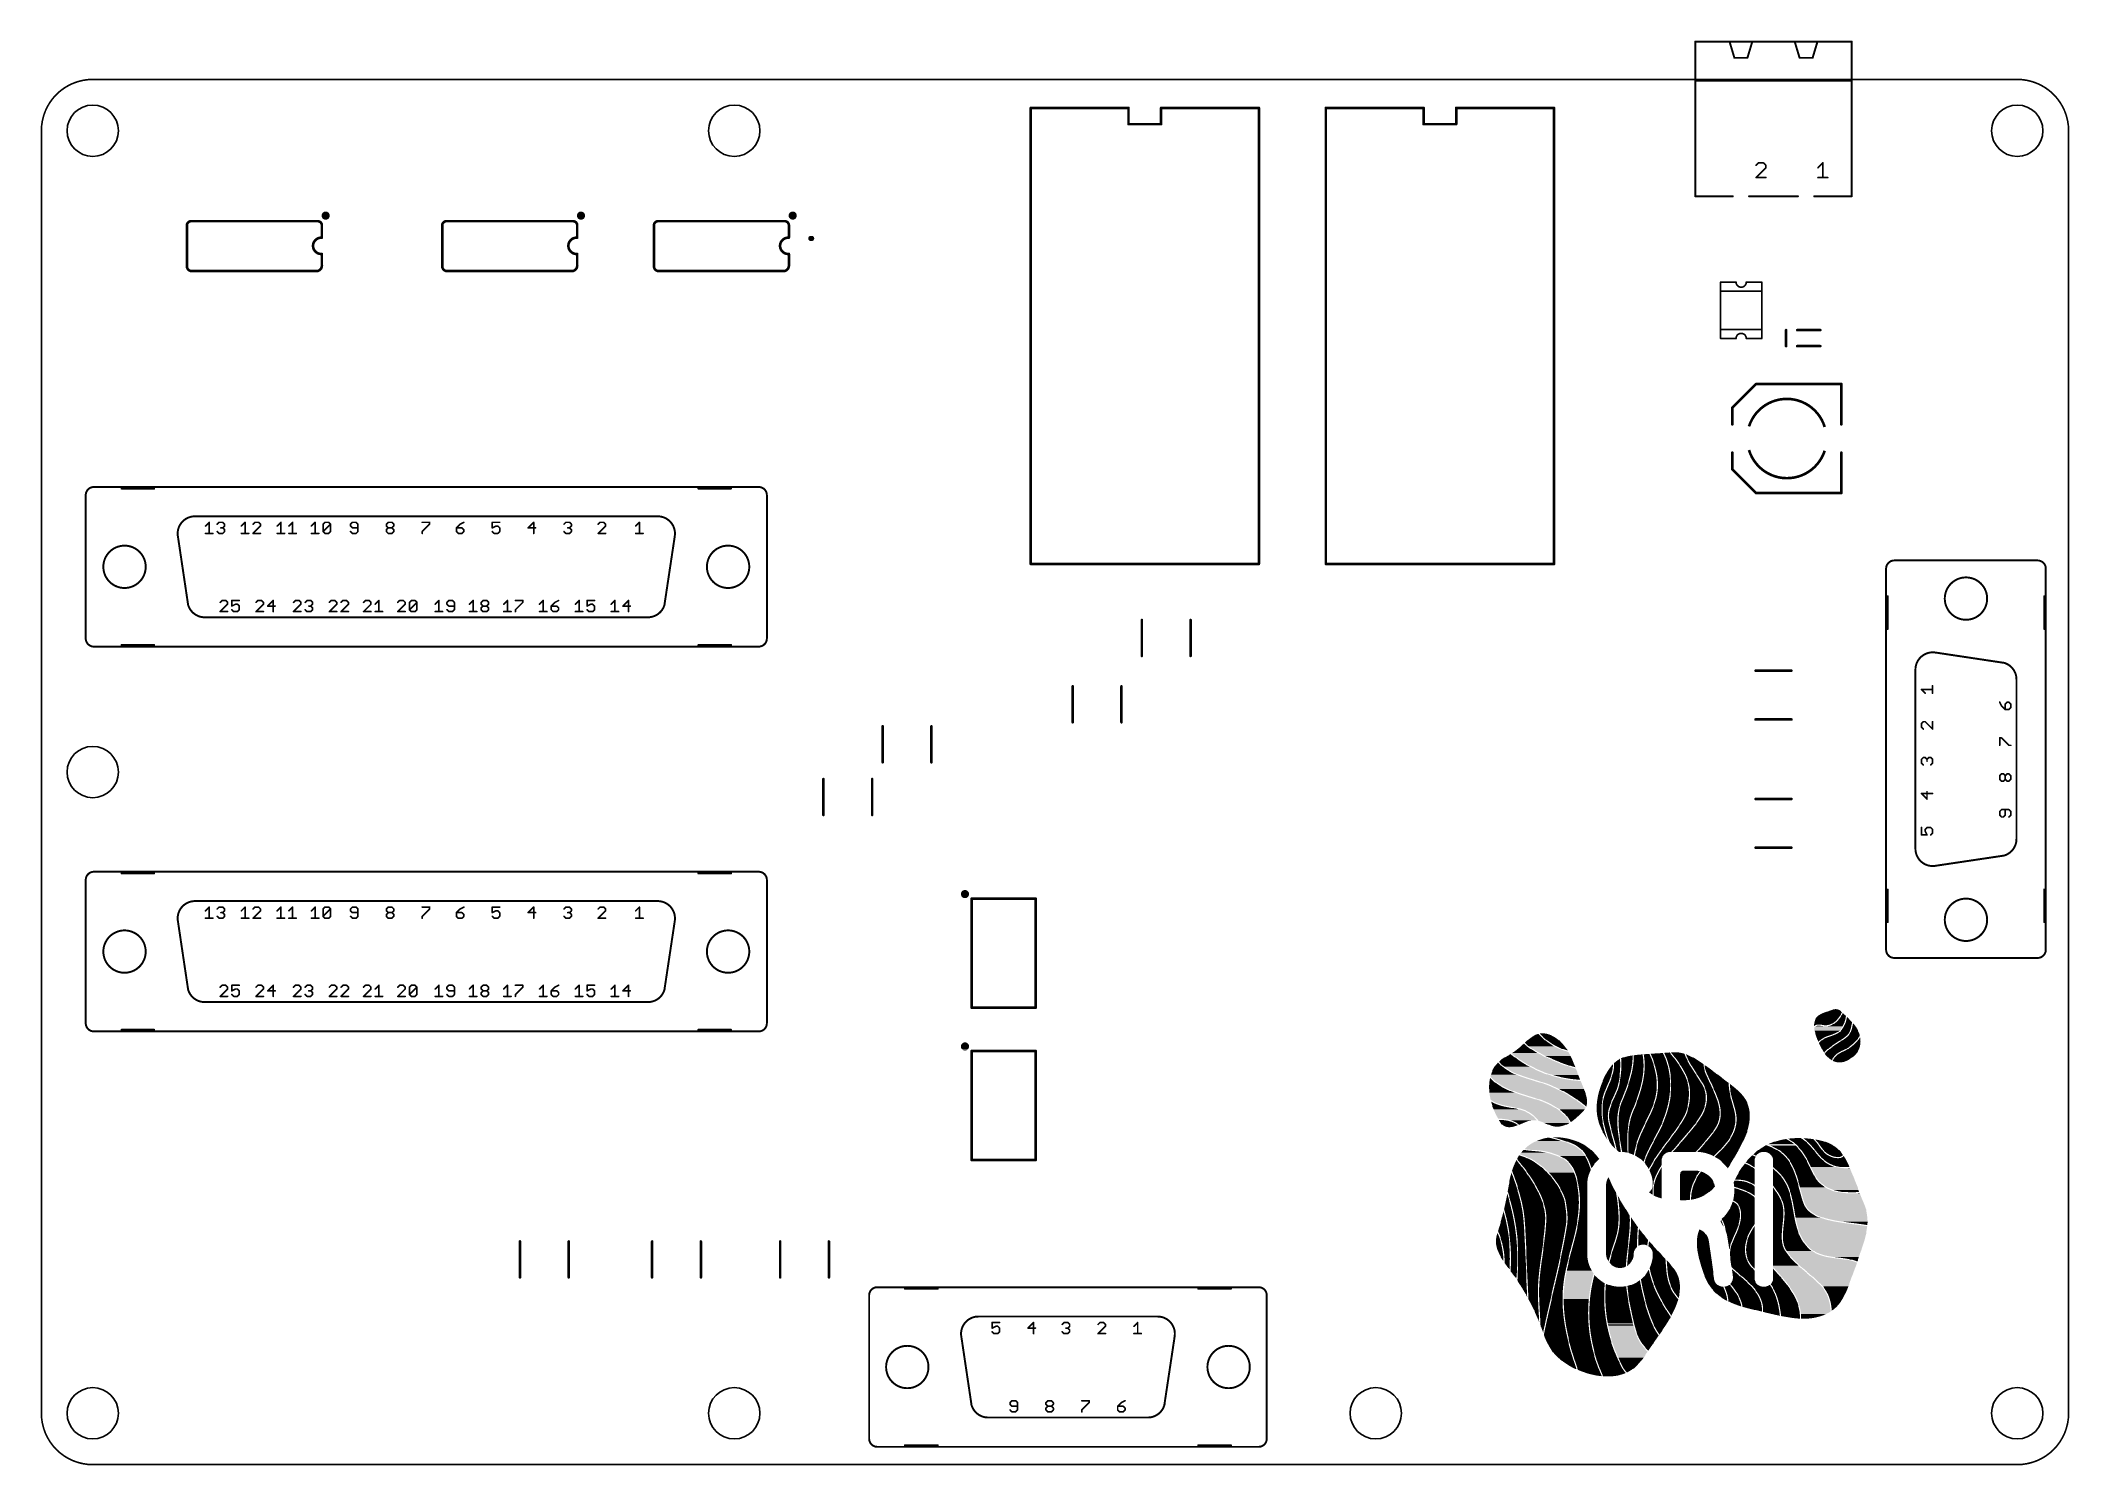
# Model space of a CAD drawing. Extents: x 0 to 158, y 0 to 111.
import ezdxf

# ---------------------------------------------------------------- set-up
doc = ezdxf.new("R2010")
doc.units = 0
doc.layers.add('20', color=53, linetype='CONTINUOUS')
doc.layers.add('21', color=53, linetype='CONTINUOUS')

# ---------------------------------------------------------------- blocks, each defined once
blk = doc.blocks.new('RECT')
blk.add_solid([(-0.5, -0.5), (0.5, -0.5), (-0.5, 0.5), (0.5, 0.5)])

msp = doc.modelspace()

# ---------------------------------------------------------------- linework, layer by layer
at = {"layer": '20'}
for points, const_width in [([(4, 108, 0.4142), (0, 104)], 0.127), ([(4, 108.0318, 1), (4, 107.9682)], 0.0635), ([(4, 107.9682, 1), (4, 108.0318)], 0.0635), ([(154, 108.0318, 1), (154, 107.9682)], 0.0635), ([(158, 104, 0.4142), (154, 108)], 0.127), ([(154, 107.9682, 1), (154, 108.0318)], 0.0635), ([(0.0318, 104, 1), (-0.0318, 104)], 0.0635), ([(-0.0318, 104, 1), (0.0318, 104)], 0.0635), ([(158.0317, 104, 1), (157.9683, 104)], 0.0635), ([(157.9683, 104, 1), (158.0317, 104)], 0.0635), ([(0, 4, 0.4142), (4, 0)], 0.127), ([(0.0318, 4, 1), (-0.0318, 4)], 0.0635), ([(-0.0318, 4, 1), (0.0318, 4)], 0.0635), ([(154, 0, 0.4142), (158, 4)], 0.127), ([(158.0317, 4, 1), (157.9683, 4)], 0.0635), ([(157.9683, 4, 1), (158.0317, 4)], 0.0635), ([(4, 0.0318, 1), (4, -0.0318)], 0.0635), ([(4, -0.0318, 1), (4, 0.0318)], 0.0635), ([(154, 0.0318, 1), (154, -0.0318)], 0.0635), ([(154, -0.0318, 1), (154, 0.0318)], 0.0635)]:
    msp.add_lwpolyline(points, format="xyb", dxfattribs=dict(at, const_width=const_width))
at = {"layer": '20', "const_width": 0.127}
for points in [[(154, 108), (4, 108)], [(0, 104), (0, 4)], [(158, 4), (158, 104)], [(154, 0), (4, 0)]]:
    msp.add_lwpolyline(points, dxfattribs=at)
at = {"layer": '20'}
for centre in [(4, 104), (54, 104), (154, 104), (4, 54), (4, 4), (54, 4), (104, 4), (154, 4)]:
    msp.add_circle(centre, 2, dxfattribs=at)
at = {"layer": '21'}
for points, const_width in [([(128.904, 107.905), (128.904, 110.953)], 0.1524), ([(131.571, 110.953), (128.904, 110.953)], 0.1524), ([(131.571, 110.953), (131.952, 109.683)], 0.1524), ([(133.349, 110.953), (131.571, 110.953)], 0.1524), ([(133.349, 110.953), (132.968, 109.683)], 0.1524), ([(136.651, 110.953), (133.349, 110.953)], 0.1524), ([(136.651, 110.953), (137.032, 109.683)], 0.1524), ([(138.429, 110.953), (136.651, 110.953)], 0.1524), ([(138.429, 110.953), (138.048, 109.683)], 0.1524), ([(141.096, 110.953), (138.429, 110.953)], 0.1524), ([(141.096, 107.905), (141.096, 110.953)], 0.1524), ([(132.968, 109.683), (131.952, 109.683)], 0.1524), ([(137.032, 109.683), (138.048, 109.683)], 0.1524), ([(141.096, 107.905), (128.904, 107.905)], 0.1524), ([(128.904, 98.888), (128.904, 107.905)], 0.1524), ([(141.096, 98.888), (141.096, 107.905)], 0.1524), ([(77.11, 70.22), (77.11, 105.78)], 0.2032), ([(77.11, 105.78), (84.73, 105.78)], 0.2032), ([(84.73, 105.78), (84.73, 104.51)], 0.2032), ([(84.73, 104.51), (87.27, 104.51)], 0.2032), ([(87.27, 104.51), (87.27, 105.78)], 0.2032), ([(87.27, 105.78), (94.89, 105.78)], 0.2032), ([(94.89, 105.78), (94.89, 70.22)], 0.2032), ([(100.11, 70.22), (100.11, 105.78)], 0.2032), ([(100.11, 105.78), (107.73, 105.78)], 0.2032), ([(107.73, 105.78), (107.73, 104.51)], 0.2032), ([(107.73, 104.51), (110.27, 104.51)], 0.2032), ([(110.27, 104.51), (110.27, 105.78)], 0.2032), ([(110.27, 105.78), (117.89, 105.78)], 0.2032), ([(117.89, 105.78), (117.89, 70.22)], 0.2032), ([(133.8308, 101.4925), (133.6401, 101.3018)], 0.127), ([(134.2121, 101.4925), (133.8308, 101.4925)], 0.127), ([(134.4028, 101.3018), (134.2121, 101.4925)], 0.127), ([(134.4028, 101.1112), (134.4028, 101.3018)], 0.127), ([(138.4661, 101.1112), (138.8474, 101.4925)], 0.127), ([(138.8474, 101.4925), (138.8474, 100.3485)], 0.127), ([(133.6401, 100.3485), (134.4028, 101.1112)], 0.127), ([(134.4028, 100.3485), (133.6401, 100.3485)], 0.127), ([(138.4661, 100.3485), (139.2288, 100.3485)], 0.127), ([(131.825, 98.888), (128.904, 98.888)], 0.1524), ([(136.905, 98.888), (133.095, 98.888)], 0.1524), ([(141.096, 98.888), (138.175, 98.888)], 0.1524), ([(11.3422, 96.5653), (11.3422, 93.4347)], 0.2032), ([(21.4768, 96.9463), (11.6232, 96.9463)], 0.2032), ([(21.8578, 96.6653), (21.8578, 95.6604)], 0.2032), ([(21.8467, 97.4519), (21.8388, 97.3813)], 0.0025), ([(21.8388, 97.3813), (21.8467, 97.3106)], 0.0025), ([(21.8389, 97.3822), (22.4737, 97.3822)], 0.0025), ([(21.8389, 97.3796), (22.4736, 97.3796)], 0.0025), ([(21.8391, 97.3847), (22.4734, 97.3847)], 0.0025), ([(21.8392, 97.3771), (22.4733, 97.3771)], 0.0025), ([(21.8394, 97.3872), (22.4731, 97.3872)], 0.0025), ([(21.8395, 97.3745), (22.473, 97.3745)], 0.0025), ([(21.8397, 97.3898), (22.4728, 97.3898)], 0.0025), ([(21.8398, 97.372), (22.4727, 97.372)], 0.0025), ([(21.84, 97.3923), (22.4725, 97.3923)], 0.0025), ([(21.8401, 97.3695), (22.4724, 97.3695)], 0.0025), ([(21.8403, 97.3949), (22.4722, 97.3949)], 0.0025), ([(21.8404, 97.3669), (22.4721, 97.3669)], 0.0025), ([(21.8406, 97.3974), (22.4719, 97.3974)], 0.0025), ([(21.8407, 97.3644), (22.4718, 97.3644)], 0.0025), ([(21.8409, 97.3999), (22.4716, 97.3999)], 0.0025), ([(21.8409, 97.3618), (22.4716, 97.3618)], 0.0025), ([(21.8411, 97.4025), (22.4714, 97.4025)], 0.0025), ([(21.8412, 97.3593), (22.4713, 97.3593)], 0.0025), ([(21.8414, 97.405), (22.4711, 97.405)], 0.0025), ([(21.8415, 97.3568), (22.471, 97.3568)], 0.0025), ([(21.8417, 97.4076), (22.4708, 97.4076)], 0.0025), ([(21.8418, 97.3542), (22.4707, 97.3542)], 0.0025), ([(21.842, 97.4101), (22.4705, 97.4101)], 0.0025), ([(21.8421, 97.3517), (22.4704, 97.3517)], 0.0025), ([(21.8423, 97.4126), (22.4702, 97.4126)], 0.0025), ([(21.8424, 97.3491), (22.4701, 97.3491)], 0.0025), ([(21.8426, 97.4152), (22.4699, 97.4152)], 0.0025), ([(21.8427, 97.3466), (22.4698, 97.3466)], 0.0025), ([(21.8429, 97.4177), (22.4696, 97.4177)], 0.0025), ([(21.8429, 97.344), (22.4696, 97.344)], 0.0025), ([(21.8431, 97.4203), (22.4694, 97.4203)], 0.0025), ([(21.8432, 97.3415), (22.4693, 97.3415)], 0.0025), ([(21.8434, 97.4228), (22.4691, 97.4228)], 0.0025), ([(21.8435, 97.339), (22.469, 97.339)], 0.0025), ([(21.8437, 97.4253), (22.4688, 97.4253)], 0.0025), ([(21.8438, 97.3364), (22.4687, 97.3364)], 0.0025), ([(21.844, 97.4279), (22.4685, 97.4279)], 0.0025), ([(21.8441, 97.3339), (22.4684, 97.3339)], 0.0025), ([(21.8443, 97.4304), (22.4682, 97.4304)], 0.0025), ([(21.8444, 97.3313), (22.4681, 97.3313)], 0.0025), ([(21.8446, 97.433), (22.4679, 97.433)], 0.0025), ([(21.8447, 97.3288), (22.4678, 97.3288)], 0.0025), ([(21.8449, 97.4355), (22.4676, 97.4355)], 0.0025), ([(21.8449, 97.3263), (22.4676, 97.3263)], 0.0025), ([(21.8452, 97.4381), (22.4674, 97.4381)], 0.0025), ([(21.8452, 97.3237), (22.4673, 97.3237)], 0.0025), ([(21.8454, 97.4406), (22.4671, 97.4406)], 0.0025), ([(21.8455, 97.3212), (22.467, 97.3212)], 0.0025), ([(21.8457, 97.4431), (22.4668, 97.4431)], 0.0025), ([(21.8458, 97.3186), (22.4667, 97.3186)], 0.0025), ([(21.846, 97.4457), (22.4665, 97.4457)], 0.0025), ([(21.8461, 97.3161), (22.4664, 97.3161)], 0.0025), ([(21.8463, 97.4482), (22.4662, 97.4482)], 0.0025), ([(21.8464, 97.3136), (22.4661, 97.3136)], 0.0025), ([(21.8466, 97.4508), (22.4659, 97.4508)], 0.0025), ([(21.8702, 97.519), (21.8467, 97.4519)], 0.0025), ([(21.8467, 97.311), (22.4658, 97.311)], 0.0025), ([(21.8467, 97.3106), (21.8702, 97.2435)], 0.0025), ([(21.8472, 97.4533), (22.4653, 97.4533)], 0.0025), ([(21.8475, 97.3085), (22.465, 97.3085)], 0.0025), ([(21.8481, 97.4558), (22.4644, 97.4558)], 0.0025), ([(21.8483, 97.3059), (22.4642, 97.3059)], 0.0025), ([(21.849, 97.4584), (22.4635, 97.4584)], 0.0025), ([(21.8492, 97.3034), (22.4633, 97.3034)], 0.0025), ([(21.8499, 97.4609), (22.4626, 97.4609)], 0.0025), ([(21.8501, 97.3009), (22.4624, 97.3009)], 0.0025), ([(21.8508, 97.4635), (22.4617, 97.4635)], 0.0025), ([(21.851, 97.2983), (22.4615, 97.2983)], 0.0025), ([(21.8516, 97.466), (22.4609, 97.466)], 0.0025), ([(21.8519, 97.2958), (22.4606, 97.2958)], 0.0025), ([(21.8525, 97.4685), (22.46, 97.4685)], 0.0025), ([(21.8528, 97.2932), (22.4597, 97.2932)], 0.0025), ([(21.8534, 97.4711), (22.4591, 97.4711)], 0.0025), ([(21.8537, 97.2907), (22.4588, 97.2907)], 0.0025), ([(21.8543, 97.4736), (22.4582, 97.4736)], 0.0025), ([(21.8546, 97.2882), (22.4579, 97.2882)], 0.0025), ([(21.8552, 97.4762), (22.4573, 97.4762)], 0.0025), ([(21.8555, 97.2856), (22.457, 97.2856)], 0.0025), ([(21.8561, 97.4787), (22.4564, 97.4787)], 0.0025), ([(21.8563, 97.2831), (22.4562, 97.2831)], 0.0025), ([(21.857, 97.4812), (22.4555, 97.4812)], 0.0025), ([(21.8572, 97.2805), (22.4553, 97.2805)], 0.0025), ([(21.8579, 97.4838), (22.4546, 97.4838)], 0.0025), ([(21.8581, 97.278), (22.4544, 97.278)], 0.0025), ([(21.8588, 97.4863), (22.4537, 97.4863)], 0.0025), ([(21.859, 97.2755), (22.4535, 97.2755)], 0.0025), ([(21.8596, 97.4889), (22.4529, 97.4889)], 0.0025), ([(21.8599, 97.2729), (22.4526, 97.2729)], 0.0025), ([(21.8605, 97.4914), (22.452, 97.4914)], 0.0025), ([(21.8608, 97.2704), (22.4517, 97.2704)], 0.0025), ([(21.8614, 97.4939), (22.4511, 97.4939)], 0.0025), ([(21.8617, 97.2678), (22.4508, 97.2678)], 0.0025), ([(21.8623, 97.4965), (22.4502, 97.4965)], 0.0025), ([(21.8626, 97.2653), (22.4499, 97.2653)], 0.0025), ([(21.8632, 97.499), (22.4493, 97.499)], 0.0025), ([(21.8635, 97.2627), (22.449, 97.2627)], 0.0025), ([(21.8641, 97.5016), (22.4484, 97.5016)], 0.0025), ([(21.8643, 97.2602), (22.4482, 97.2602)], 0.0025), ([(21.865, 97.5041), (22.4475, 97.5041)], 0.0025), ([(21.8652, 97.2577), (22.4473, 97.2577)], 0.0025), ([(21.8659, 97.5066), (22.4466, 97.5066)], 0.0025), ([(21.8661, 97.2551), (22.4464, 97.2551)], 0.0025), ([(21.8668, 97.5092), (22.4457, 97.5092)], 0.0025), ([(21.867, 97.2526), (22.4455, 97.2526)], 0.0025), ([(21.8676, 97.5117), (22.4449, 97.5117)], 0.0025), ([(21.8679, 97.25), (22.4446, 97.25)], 0.0025), ([(21.8685, 97.5143), (22.444, 97.5143)], 0.0025), ([(21.8688, 97.2475), (22.4437, 97.2475)], 0.0025), ([(21.8694, 97.5168), (22.4431, 97.5168)], 0.0025), ([(21.8697, 97.245), (22.4428, 97.245)], 0.0025), ([(21.908, 97.5792), (21.8702, 97.519)], 0.0025), ([(21.8702, 97.2435), (21.908, 97.1833)], 0.0025), ([(21.8704, 97.5194), (22.4421, 97.5194)], 0.0025), ([(21.8709, 97.2424), (22.4416, 97.2424)], 0.0025), ([(21.872, 97.5219), (22.4405, 97.5219)], 0.0025), ([(21.8725, 97.2399), (22.44, 97.2399)], 0.0025), ([(21.8736, 97.5244), (22.4389, 97.5244)], 0.0025), ([(21.8741, 97.2373), (22.4384, 97.2373)], 0.0025), ([(21.8752, 97.527), (22.4373, 97.527)], 0.0025), ([(21.8757, 97.2348), (22.4368, 97.2348)], 0.0025), ([(21.8768, 97.5295), (22.4357, 97.5295)], 0.0025), ([(21.8773, 97.2323), (22.4352, 97.2323)], 0.0025), ([(21.8784, 97.5321), (22.4341, 97.5321)], 0.0025), ([(21.8788, 97.2297), (22.4337, 97.2297)], 0.0025), ([(21.88, 97.5346), (22.4325, 97.5346)], 0.0025), ([(21.8804, 97.2272), (22.4321, 97.2272)], 0.0025), ([(21.8816, 97.5371), (22.4309, 97.5371)], 0.0025), ([(21.882, 97.2246), (22.4305, 97.2246)], 0.0025), ([(21.8832, 97.5397), (22.4293, 97.5397)], 0.0025), ([(21.8836, 97.2221), (22.4289, 97.2221)], 0.0025), ([(21.8848, 97.5422), (22.4277, 97.5422)], 0.0025), ([(21.8852, 97.2196), (22.4273, 97.2196)], 0.0025), ([(21.8864, 97.5448), (22.4261, 97.5448)], 0.0025), ([(21.8868, 97.217), (22.4257, 97.217)], 0.0025), ([(21.888, 97.5473), (22.4245, 97.5473)], 0.0025), ([(21.8884, 97.2145), (22.4241, 97.2145)], 0.0025), ([(21.8896, 97.5498), (22.4229, 97.5498)], 0.0025), ([(21.89, 97.2119), (22.4225, 97.2119)], 0.0025), ([(21.8912, 97.5524), (22.4213, 97.5524)], 0.0025), ([(21.8916, 97.2094), (22.4209, 97.2094)], 0.0025), ([(21.8928, 97.5549), (22.4197, 97.5549)], 0.0025), ([(21.8932, 97.2069), (22.4193, 97.2069)], 0.0025), ([(21.8944, 97.5575), (22.4182, 97.5575)], 0.0025), ([(21.8948, 97.2043), (22.4177, 97.2043)], 0.0025), ([(21.896, 97.56), (22.4166, 97.56)], 0.0025), ([(21.8964, 97.2018), (22.4161, 97.2018)], 0.0025), ([(21.8975, 97.5625), (22.415, 97.5625)], 0.0025), ([(21.898, 97.1992), (22.4145, 97.1992)], 0.0025), ([(21.8991, 97.5651), (22.4134, 97.5651)], 0.0025), ([(21.8996, 97.1967), (22.4129, 97.1967)], 0.0025), ([(21.9007, 97.5676), (22.4118, 97.5676)], 0.0025), ([(21.9012, 97.1942), (22.4113, 97.1942)], 0.0025), ([(21.9023, 97.5702), (22.4102, 97.5702)], 0.0025), ([(21.9028, 97.1916), (22.4097, 97.1916)], 0.0025), ([(21.9039, 97.5727), (22.4086, 97.5727)], 0.0025), ([(21.9044, 97.1891), (22.4081, 97.1891)], 0.0025), ([(21.9055, 97.5752), (22.407, 97.5752)], 0.0025), ([(21.906, 97.1865), (22.4065, 97.1865)], 0.0025), ([(21.9071, 97.5778), (22.4054, 97.5778)], 0.0025), ([(21.9076, 97.184), (22.4049, 97.184)], 0.0025), ([(21.9583, 97.6295), (21.908, 97.5792)], 0.0025), ([(21.908, 97.1833), (21.9583, 97.133)], 0.0025), ([(21.9091, 97.5803), (22.4034, 97.5803)], 0.0025), ([(21.9099, 97.1814), (22.4026, 97.1814)], 0.0025), ([(21.9117, 97.5829), (22.4008, 97.5829)], 0.0025), ([(21.9124, 97.1789), (22.4001, 97.1789)], 0.0025), ([(21.9142, 97.5854), (22.3983, 97.5854)], 0.0025), ([(21.9149, 97.1764), (22.3976, 97.1764)], 0.0025), ([(21.9168, 97.5879), (22.3957, 97.5879)], 0.0025), ([(21.9175, 97.1738), (22.395, 97.1738)], 0.0025), ([(21.9193, 97.5905), (22.3932, 97.5905)], 0.0025), ([(21.92, 97.1713), (22.3925, 97.1713)], 0.0025), ([(21.9218, 97.593), (22.3907, 97.593)], 0.0025), ([(21.9226, 97.1687), (22.3899, 97.1687)], 0.0025), ([(21.9244, 97.5956), (22.3881, 97.5956)], 0.0025), ([(21.9251, 97.1662), (22.3874, 97.1662)], 0.0025), ([(21.9269, 97.5981), (22.3856, 97.5981)], 0.0025), ([(21.9276, 97.1637), (22.3849, 97.1637)], 0.0025), ([(21.9295, 97.6007), (22.383, 97.6007)], 0.0025), ([(21.9302, 97.1611), (22.3823, 97.1611)], 0.0025), ([(21.932, 97.6032), (22.3805, 97.6032)], 0.0025), ([(21.9327, 97.1586), (22.3798, 97.1586)], 0.0025), ([(21.9345, 97.6057), (22.378, 97.6057)], 0.0025), ([(21.9353, 97.156), (22.3772, 97.156)], 0.0025), ([(21.9371, 97.6083), (22.3754, 97.6083)], 0.0025), ([(21.9378, 97.1535), (22.3747, 97.1535)], 0.0025), ([(21.9396, 97.6108), (22.3729, 97.6108)], 0.0025), ([(21.9404, 97.151), (22.3722, 97.151)], 0.0025), ([(21.9422, 97.6134), (22.3703, 97.6134)], 0.0025), ([(21.9429, 97.1484), (22.3696, 97.1484)], 0.0025), ([(21.9447, 97.6159), (22.3678, 97.6159)], 0.0025), ([(21.9454, 97.1459), (22.3671, 97.1459)], 0.0025), ([(21.9472, 97.6184), (22.3653, 97.6184)], 0.0025), ([(21.948, 97.1433), (22.3645, 97.1433)], 0.0025), ([(21.9498, 97.621), (22.3627, 97.621)], 0.0025), ([(21.9505, 97.1408), (22.362, 97.1408)], 0.0025), ([(21.9523, 97.6235), (22.3602, 97.6235)], 0.0025), ([(21.9531, 97.1383), (22.3594, 97.1383)], 0.0025), ([(21.9549, 97.6261), (22.3576, 97.6261)], 0.0025), ([(21.9556, 97.1357), (22.3569, 97.1357)], 0.0025), ([(21.9574, 97.6286), (22.3551, 97.6286)], 0.0025), ([(21.9581, 97.1332), (22.3544, 97.1332)], 0.0025), ([(22.0185, 97.6673), (21.9583, 97.6295)], 0.0025), ([(21.9583, 97.133), (22.0185, 97.0952)], 0.0025), ([(21.9609, 97.6311), (22.3516, 97.6311)], 0.0025), ([(21.9621, 97.1306), (22.3504, 97.1306)], 0.0025), ([(21.965, 97.6337), (22.3475, 97.6337)], 0.0025), ([(21.9661, 97.1281), (22.3464, 97.1281)], 0.0025), ([(21.969, 97.6362), (22.3435, 97.6362)], 0.0025), ([(21.9702, 97.1256), (22.3423, 97.1256)], 0.0025), ([(21.9731, 97.6388), (22.3394, 97.6388)], 0.0025), ([(21.9742, 97.123), (22.3383, 97.123)], 0.0025), ([(21.9771, 97.6413), (22.3354, 97.6413)], 0.0025), ([(21.9783, 97.1205), (22.3342, 97.1205)], 0.0025), ([(21.9811, 97.6438), (22.3314, 97.6438)], 0.0025), ([(21.9823, 97.1179), (22.3302, 97.1179)], 0.0025), ([(21.9852, 97.6464), (22.3273, 97.6464)], 0.0025), ([(21.9863, 97.1154), (22.3262, 97.1154)], 0.0025), ([(21.9892, 97.6489), (22.3233, 97.6489)], 0.0025), ([(21.9904, 97.1129), (22.3221, 97.1129)], 0.0025), ([(21.9933, 97.6515), (22.3192, 97.6515)], 0.0025), ([(21.9944, 97.1103), (22.3181, 97.1103)], 0.0025), ([(21.9973, 97.654), (22.3152, 97.654)], 0.0025), ([(21.9985, 97.1078), (22.314, 97.1078)], 0.0025), ([(22.0014, 97.6565), (22.3111, 97.6565)], 0.0025), ([(22.0025, 97.1052), (22.31, 97.1052)], 0.0025), ([(22.0054, 97.6591), (22.3071, 97.6591)], 0.0025), ([(22.0066, 97.1027), (22.3059, 97.1027)], 0.0025), ([(22.0095, 97.6616), (22.3031, 97.6616)], 0.0025), ([(22.0106, 97.1001), (22.3019, 97.1001)], 0.0025), ([(22.0135, 97.6642), (22.299, 97.6642)], 0.0025), ([(22.0146, 97.0976), (22.2978, 97.0976)], 0.0025), ([(22.0175, 97.6667), (22.295, 97.6667)], 0.0025), ([(22.0856, 97.6908), (22.0185, 97.6673)], 0.0025), ([(22.0185, 97.0952), (22.0856, 97.0717)], 0.0025), ([(22.0189, 97.0951), (22.2936, 97.0951)], 0.0025), ([(22.024, 97.6692), (22.2885, 97.6692)], 0.0025), ([(22.0261, 97.0925), (22.2864, 97.0925)], 0.0025), ([(22.0313, 97.6718), (22.2812, 97.6718)], 0.0025), ([(22.0334, 97.09), (22.2791, 97.09)], 0.0025), ([(22.0386, 97.6743), (22.2739, 97.6743)], 0.0025), ([(22.0406, 97.0874), (22.2719, 97.0874)], 0.0025), ([(22.0458, 97.6769), (22.2667, 97.6769)], 0.0025), ([(22.0479, 97.0849), (22.2646, 97.0849)], 0.0025), ([(22.0531, 97.6794), (22.2594, 97.6794)], 0.0025), ([(22.0552, 97.0824), (22.2573, 97.0824)], 0.0025), ([(22.0603, 97.682), (22.2522, 97.682)], 0.0025), ([(22.0624, 97.0798), (22.2501, 97.0798)], 0.0025), ([(22.0676, 97.6845), (22.2449, 97.6845)], 0.0025), ([(22.0697, 97.0773), (22.2428, 97.0773)], 0.0025), ([(22.0749, 97.687), (22.2376, 97.687)], 0.0025), ([(22.0769, 97.0747), (22.2356, 97.0747)], 0.0025), ([(22.0821, 97.6896), (22.2304, 97.6896)], 0.0025), ([(22.0842, 97.0722), (22.2283, 97.0722)], 0.0025), ([(22.1563, 97.6988), (22.0856, 97.6908)], 0.0025), ([(22.0856, 97.0717), (22.1563, 97.0637)], 0.0025), ([(22.0973, 97.6921), (22.2152, 97.6921)], 0.0025), ([(22.1038, 97.0697), (22.2087, 97.0697)], 0.0025), ([(22.1199, 97.6947), (22.1926, 97.6947)], 0.0025), ([(22.1263, 97.0671), (22.1862, 97.0671)], 0.0025), ([(22.1424, 97.6972), (22.1701, 97.6972)], 0.0025), ([(22.1489, 97.0646), (22.1636, 97.0646)], 0.0025), ([(22.2269, 97.6908), (22.1563, 97.6988)], 0.0025), ([(22.1563, 97.0637), (22.2269, 97.0717)], 0.0025), ([(22.294, 97.6673), (22.2269, 97.6908)], 0.0025), ([(22.2269, 97.0717), (22.294, 97.0952)], 0.0025), ([(22.3542, 97.6295), (22.294, 97.6673)], 0.0025), ([(22.294, 97.0952), (22.3542, 97.133)], 0.0025), ([(22.4045, 97.5792), (22.3542, 97.6295)], 0.0025), ([(22.3542, 97.133), (22.4045, 97.1833)], 0.0025), ([(22.4423, 97.519), (22.4045, 97.5792)], 0.0025), ([(22.4045, 97.1833), (22.4423, 97.2435)], 0.0025), ([(22.4658, 97.4519), (22.4423, 97.519)], 0.0025), ([(22.4423, 97.2435), (22.4658, 97.3106)], 0.0025), ([(22.4738, 97.3813), (22.4658, 97.4519)], 0.0025), ([(22.4658, 97.3106), (22.4738, 97.3813)], 0.0025), ([(31.2422, 96.5653), (31.2422, 93.4347)], 0.2032), ([(41.3768, 96.9463), (31.5232, 96.9463)], 0.2032), ([(41.7578, 96.6653), (41.7578, 95.6604)], 0.2032), ([(41.7467, 97.4519), (41.7388, 97.3813)], 0.0025), ([(41.7388, 97.3813), (41.7467, 97.3106)], 0.0025), ([(41.7389, 97.3822), (42.3737, 97.3822)], 0.0025), ([(41.7389, 97.3796), (42.3736, 97.3796)], 0.0025), ([(41.7391, 97.3847), (42.3734, 97.3847)], 0.0025), ([(41.7392, 97.3771), (42.3733, 97.3771)], 0.0025), ([(41.7394, 97.3872), (42.3731, 97.3872)], 0.0025), ([(41.7395, 97.3745), (42.373, 97.3745)], 0.0025), ([(41.7397, 97.3898), (42.3728, 97.3898)], 0.0025), ([(41.7398, 97.372), (42.3727, 97.372)], 0.0025), ([(41.74, 97.3923), (42.3725, 97.3923)], 0.0025), ([(41.7401, 97.3695), (42.3724, 97.3695)], 0.0025), ([(41.7403, 97.3949), (42.3722, 97.3949)], 0.0025), ([(41.7404, 97.3669), (42.3721, 97.3669)], 0.0025), ([(41.7406, 97.3974), (42.3719, 97.3974)], 0.0025), ([(41.7407, 97.3644), (42.3718, 97.3644)], 0.0025), ([(41.7409, 97.3999), (42.3716, 97.3999)], 0.0025), ([(41.7409, 97.3618), (42.3716, 97.3618)], 0.0025), ([(41.7411, 97.4025), (42.3714, 97.4025)], 0.0025), ([(41.7412, 97.3593), (42.3713, 97.3593)], 0.0025), ([(41.7414, 97.405), (42.3711, 97.405)], 0.0025), ([(41.7415, 97.3568), (42.371, 97.3568)], 0.0025), ([(41.7417, 97.4076), (42.3708, 97.4076)], 0.0025), ([(41.7418, 97.3542), (42.3707, 97.3542)], 0.0025), ([(41.742, 97.4101), (42.3705, 97.4101)], 0.0025), ([(41.7421, 97.3517), (42.3704, 97.3517)], 0.0025), ([(41.7423, 97.4126), (42.3702, 97.4126)], 0.0025), ([(41.7424, 97.3491), (42.3701, 97.3491)], 0.0025), ([(41.7426, 97.4152), (42.3699, 97.4152)], 0.0025), ([(41.7427, 97.3466), (42.3698, 97.3466)], 0.0025), ([(41.7429, 97.4177), (42.3696, 97.4177)], 0.0025), ([(41.7429, 97.344), (42.3696, 97.344)], 0.0025), ([(41.7431, 97.4203), (42.3694, 97.4203)], 0.0025), ([(41.7432, 97.3415), (42.3693, 97.3415)], 0.0025), ([(41.7434, 97.4228), (42.3691, 97.4228)], 0.0025), ([(41.7435, 97.339), (42.369, 97.339)], 0.0025), ([(41.7437, 97.4253), (42.3688, 97.4253)], 0.0025), ([(41.7438, 97.3364), (42.3687, 97.3364)], 0.0025), ([(41.744, 97.4279), (42.3685, 97.4279)], 0.0025), ([(41.7441, 97.3339), (42.3684, 97.3339)], 0.0025), ([(41.7443, 97.4304), (42.3682, 97.4304)], 0.0025), ([(41.7444, 97.3313), (42.3681, 97.3313)], 0.0025), ([(41.7446, 97.433), (42.3679, 97.433)], 0.0025), ([(41.7447, 97.3288), (42.3678, 97.3288)], 0.0025), ([(41.7449, 97.4355), (42.3676, 97.4355)], 0.0025), ([(41.7449, 97.3263), (42.3676, 97.3263)], 0.0025), ([(41.7452, 97.4381), (42.3674, 97.4381)], 0.0025), ([(41.7452, 97.3237), (42.3673, 97.3237)], 0.0025), ([(41.7454, 97.4406), (42.3671, 97.4406)], 0.0025), ([(41.7455, 97.3212), (42.367, 97.3212)], 0.0025), ([(41.7457, 97.4431), (42.3668, 97.4431)], 0.0025), ([(41.7458, 97.3186), (42.3667, 97.3186)], 0.0025), ([(41.746, 97.4457), (42.3665, 97.4457)], 0.0025), ([(41.7461, 97.3161), (42.3664, 97.3161)], 0.0025), ([(41.7463, 97.4482), (42.3662, 97.4482)], 0.0025), ([(41.7464, 97.3136), (42.3661, 97.3136)], 0.0025), ([(41.7702, 97.519), (41.7467, 97.4519)], 0.0025), ([(41.7466, 97.4508), (42.3659, 97.4508)], 0.0025), ([(41.7467, 97.311), (42.3658, 97.311)], 0.0025), ([(41.7467, 97.3106), (41.7702, 97.2435)], 0.0025), ([(41.7472, 97.4533), (42.3653, 97.4533)], 0.0025), ([(41.7475, 97.3085), (42.365, 97.3085)], 0.0025), ([(41.7481, 97.4558), (42.3644, 97.4558)], 0.0025), ([(41.7483, 97.3059), (42.3642, 97.3059)], 0.0025), ([(41.749, 97.4584), (42.3635, 97.4584)], 0.0025), ([(41.7492, 97.3034), (42.3633, 97.3034)], 0.0025), ([(41.7499, 97.4609), (42.3626, 97.4609)], 0.0025), ([(41.7501, 97.3009), (42.3624, 97.3009)], 0.0025), ([(41.7508, 97.4635), (42.3617, 97.4635)], 0.0025), ([(41.751, 97.2983), (42.3615, 97.2983)], 0.0025), ([(41.7516, 97.466), (42.3609, 97.466)], 0.0025), ([(41.7519, 97.2958), (42.3606, 97.2958)], 0.0025), ([(41.7525, 97.4685), (42.36, 97.4685)], 0.0025), ([(41.7528, 97.2932), (42.3597, 97.2932)], 0.0025), ([(41.7534, 97.4711), (42.3591, 97.4711)], 0.0025), ([(41.7537, 97.2907), (42.3588, 97.2907)], 0.0025), ([(41.7543, 97.4736), (42.3582, 97.4736)], 0.0025), ([(41.7546, 97.2882), (42.3579, 97.2882)], 0.0025), ([(41.7552, 97.4762), (42.3573, 97.4762)], 0.0025), ([(41.7555, 97.2856), (42.357, 97.2856)], 0.0025), ([(41.7561, 97.4787), (42.3564, 97.4787)], 0.0025), ([(41.7563, 97.2831), (42.3562, 97.2831)], 0.0025), ([(41.757, 97.4812), (42.3555, 97.4812)], 0.0025), ([(41.7572, 97.2805), (42.3553, 97.2805)], 0.0025), ([(41.7579, 97.4838), (42.3546, 97.4838)], 0.0025), ([(41.7581, 97.278), (42.3544, 97.278)], 0.0025), ([(41.7588, 97.4863), (42.3537, 97.4863)], 0.0025), ([(41.759, 97.2755), (42.3535, 97.2755)], 0.0025), ([(41.7596, 97.4889), (42.3529, 97.4889)], 0.0025), ([(41.7599, 97.2729), (42.3526, 97.2729)], 0.0025), ([(41.7605, 97.4914), (42.352, 97.4914)], 0.0025), ([(41.7608, 97.2704), (42.3517, 97.2704)], 0.0025), ([(41.7614, 97.4939), (42.3511, 97.4939)], 0.0025), ([(41.7617, 97.2678), (42.3508, 97.2678)], 0.0025), ([(41.7623, 97.4965), (42.3502, 97.4965)], 0.0025), ([(41.7626, 97.2653), (42.3499, 97.2653)], 0.0025), ([(41.7632, 97.499), (42.3493, 97.499)], 0.0025), ([(41.7635, 97.2627), (42.349, 97.2627)], 0.0025), ([(41.7641, 97.5016), (42.3484, 97.5016)], 0.0025), ([(41.7643, 97.2602), (42.3482, 97.2602)], 0.0025), ([(41.765, 97.5041), (42.3475, 97.5041)], 0.0025), ([(41.7652, 97.2577), (42.3473, 97.2577)], 0.0025), ([(41.7659, 97.5066), (42.3466, 97.5066)], 0.0025), ([(41.7661, 97.2551), (42.3464, 97.2551)], 0.0025), ([(41.7668, 97.5092), (42.3457, 97.5092)], 0.0025), ([(41.767, 97.2526), (42.3455, 97.2526)], 0.0025), ([(41.7676, 97.5117), (42.3449, 97.5117)], 0.0025), ([(41.7679, 97.25), (42.3446, 97.25)], 0.0025), ([(41.7685, 97.5143), (42.344, 97.5143)], 0.0025), ([(41.7688, 97.2475), (42.3437, 97.2475)], 0.0025), ([(41.7694, 97.5168), (42.3431, 97.5168)], 0.0025), ([(41.7697, 97.245), (42.3428, 97.245)], 0.0025), ([(41.808, 97.5792), (41.7702, 97.519)], 0.0025), ([(41.7702, 97.2435), (41.808, 97.1833)], 0.0025), ([(41.7704, 97.5194), (42.3421, 97.5194)], 0.0025), ([(41.7709, 97.2424), (42.3416, 97.2424)], 0.0025), ([(41.772, 97.5219), (42.3405, 97.5219)], 0.0025), ([(41.7725, 97.2399), (42.34, 97.2399)], 0.0025), ([(41.7736, 97.5244), (42.3389, 97.5244)], 0.0025), ([(41.7741, 97.2373), (42.3384, 97.2373)], 0.0025), ([(41.7752, 97.527), (42.3373, 97.527)], 0.0025), ([(41.7757, 97.2348), (42.3368, 97.2348)], 0.0025), ([(41.7768, 97.5295), (42.3357, 97.5295)], 0.0025), ([(41.7773, 97.2323), (42.3352, 97.2323)], 0.0025), ([(41.7784, 97.5321), (42.3341, 97.5321)], 0.0025), ([(41.7788, 97.2297), (42.3336, 97.2297)], 0.0025), ([(41.78, 97.5346), (42.3325, 97.5346)], 0.0025), ([(41.7804, 97.2272), (42.3321, 97.2272)], 0.0025), ([(41.7816, 97.5371), (42.3309, 97.5371)], 0.0025), ([(41.782, 97.2246), (42.3305, 97.2246)], 0.0025), ([(41.7832, 97.5397), (42.3293, 97.5397)], 0.0025), ([(41.7836, 97.2221), (42.3289, 97.2221)], 0.0025), ([(41.7848, 97.5422), (42.3277, 97.5422)], 0.0025), ([(41.7852, 97.2196), (42.3273, 97.2196)], 0.0025), ([(41.7864, 97.5448), (42.3261, 97.5448)], 0.0025), ([(41.7868, 97.217), (42.3257, 97.217)], 0.0025), ([(41.788, 97.5473), (42.3245, 97.5473)], 0.0025), ([(41.7884, 97.2145), (42.3241, 97.2145)], 0.0025), ([(41.7896, 97.5498), (42.3229, 97.5498)], 0.0025), ([(41.79, 97.2119), (42.3225, 97.2119)], 0.0025), ([(41.7912, 97.5524), (42.3213, 97.5524)], 0.0025), ([(41.7916, 97.2094), (42.3209, 97.2094)], 0.0025), ([(41.7928, 97.5549), (42.3197, 97.5549)], 0.0025), ([(41.7932, 97.2069), (42.3193, 97.2069)], 0.0025), ([(41.7944, 97.5575), (42.3182, 97.5575)], 0.0025), ([(41.7948, 97.2043), (42.3177, 97.2043)], 0.0025), ([(41.796, 97.56), (42.3166, 97.56)], 0.0025), ([(41.7964, 97.2018), (42.3161, 97.2018)], 0.0025), ([(41.7975, 97.5625), (42.315, 97.5625)], 0.0025), ([(41.798, 97.1992), (42.3145, 97.1992)], 0.0025), ([(41.7991, 97.5651), (42.3134, 97.5651)], 0.0025), ([(41.7996, 97.1967), (42.3129, 97.1967)], 0.0025), ([(41.8007, 97.5676), (42.3118, 97.5676)], 0.0025), ([(41.8012, 97.1942), (42.3113, 97.1942)], 0.0025), ([(41.8023, 97.5702), (42.3102, 97.5702)], 0.0025), ([(41.8028, 97.1916), (42.3097, 97.1916)], 0.0025), ([(41.8039, 97.5727), (42.3086, 97.5727)], 0.0025), ([(41.8044, 97.1891), (42.3081, 97.1891)], 0.0025), ([(41.8055, 97.5752), (42.307, 97.5752)], 0.0025), ([(41.806, 97.1865), (42.3065, 97.1865)], 0.0025), ([(41.8071, 97.5778), (42.3054, 97.5778)], 0.0025), ([(41.8076, 97.184), (42.3049, 97.184)], 0.0025), ([(41.8583, 97.6295), (41.808, 97.5792)], 0.0025), ([(41.808, 97.1833), (41.8583, 97.133)], 0.0025), ([(41.8091, 97.5803), (42.3034, 97.5803)], 0.0025), ([(41.8099, 97.1814), (42.3026, 97.1814)], 0.0025), ([(41.8117, 97.5829), (42.3008, 97.5829)], 0.0025), ([(41.8124, 97.1789), (42.3001, 97.1789)], 0.0025), ([(41.8142, 97.5854), (42.2983, 97.5854)], 0.0025), ([(41.8149, 97.1764), (42.2976, 97.1764)], 0.0025), ([(41.8168, 97.5879), (42.2957, 97.5879)], 0.0025), ([(41.8175, 97.1738), (42.295, 97.1738)], 0.0025), ([(41.8193, 97.5905), (42.2932, 97.5905)], 0.0025), ([(41.82, 97.1713), (42.2925, 97.1713)], 0.0025), ([(41.8218, 97.593), (42.2907, 97.593)], 0.0025), ([(41.8226, 97.1687), (42.2899, 97.1687)], 0.0025), ([(41.8244, 97.5956), (42.2881, 97.5956)], 0.0025), ([(41.8251, 97.1662), (42.2874, 97.1662)], 0.0025), ([(41.8269, 97.5981), (42.2856, 97.5981)], 0.0025), ([(41.8276, 97.1637), (42.2849, 97.1637)], 0.0025), ([(41.8295, 97.6007), (42.283, 97.6007)], 0.0025), ([(41.8302, 97.1611), (42.2823, 97.1611)], 0.0025), ([(41.832, 97.6032), (42.2805, 97.6032)], 0.0025), ([(41.8327, 97.1586), (42.2798, 97.1586)], 0.0025), ([(41.8345, 97.6057), (42.278, 97.6057)], 0.0025), ([(41.8353, 97.156), (42.2772, 97.156)], 0.0025), ([(41.8371, 97.6083), (42.2754, 97.6083)], 0.0025), ([(41.8378, 97.1535), (42.2747, 97.1535)], 0.0025), ([(41.8396, 97.6108), (42.2729, 97.6108)], 0.0025), ([(41.8404, 97.151), (42.2722, 97.151)], 0.0025), ([(41.8422, 97.6134), (42.2703, 97.6134)], 0.0025), ([(41.8429, 97.1484), (42.2696, 97.1484)], 0.0025), ([(41.8447, 97.6159), (42.2678, 97.6159)], 0.0025), ([(41.8454, 97.1459), (42.2671, 97.1459)], 0.0025), ([(41.8472, 97.6184), (42.2653, 97.6184)], 0.0025), ([(41.848, 97.1433), (42.2645, 97.1433)], 0.0025), ([(41.8498, 97.621), (42.2627, 97.621)], 0.0025), ([(41.8505, 97.1408), (42.262, 97.1408)], 0.0025), ([(41.8523, 97.6235), (42.2602, 97.6235)], 0.0025), ([(41.8531, 97.1383), (42.2594, 97.1383)], 0.0025), ([(41.8549, 97.6261), (42.2576, 97.6261)], 0.0025), ([(41.8556, 97.1357), (42.2569, 97.1357)], 0.0025), ([(41.8574, 97.6286), (42.2551, 97.6286)], 0.0025), ([(41.8581, 97.1332), (42.2544, 97.1332)], 0.0025), ([(41.9185, 97.6673), (41.8583, 97.6295)], 0.0025), ([(41.8583, 97.133), (41.9185, 97.0952)], 0.0025), ([(41.8609, 97.6311), (42.2516, 97.6311)], 0.0025), ([(41.8621, 97.1306), (42.2504, 97.1306)], 0.0025), ([(41.865, 97.6337), (42.2475, 97.6337)], 0.0025), ([(41.8661, 97.1281), (42.2464, 97.1281)], 0.0025), ([(41.869, 97.6362), (42.2435, 97.6362)], 0.0025), ([(41.8702, 97.1256), (42.2423, 97.1256)], 0.0025), ([(41.8731, 97.6388), (42.2394, 97.6388)], 0.0025), ([(41.8742, 97.123), (42.2383, 97.123)], 0.0025), ([(41.8771, 97.6413), (42.2354, 97.6413)], 0.0025), ([(41.8783, 97.1205), (42.2342, 97.1205)], 0.0025), ([(41.8811, 97.6438), (42.2314, 97.6438)], 0.0025), ([(41.8823, 97.1179), (42.2302, 97.1179)], 0.0025), ([(41.8852, 97.6464), (42.2273, 97.6464)], 0.0025), ([(41.8863, 97.1154), (42.2262, 97.1154)], 0.0025), ([(41.8892, 97.6489), (42.2233, 97.6489)], 0.0025), ([(41.8904, 97.1129), (42.2221, 97.1129)], 0.0025), ([(41.8933, 97.6515), (42.2192, 97.6515)], 0.0025), ([(41.8944, 97.1103), (42.2181, 97.1103)], 0.0025), ([(41.8973, 97.654), (42.2152, 97.654)], 0.0025), ([(41.8985, 97.1078), (42.214, 97.1078)], 0.0025), ([(41.9014, 97.6565), (42.2111, 97.6565)], 0.0025), ([(41.9025, 97.1052), (42.21, 97.1052)], 0.0025), ([(41.9054, 97.6591), (42.2071, 97.6591)], 0.0025), ([(41.9066, 97.1027), (42.2059, 97.1027)], 0.0025), ([(41.9094, 97.6616), (42.2031, 97.6616)], 0.0025), ([(41.9106, 97.1001), (42.2019, 97.1001)], 0.0025), ([(41.9135, 97.6642), (42.199, 97.6642)], 0.0025), ([(41.9147, 97.0976), (42.1978, 97.0976)], 0.0025), ([(41.9175, 97.6667), (42.195, 97.6667)], 0.0025), ([(41.9856, 97.6908), (41.9185, 97.6673)], 0.0025), ([(41.9185, 97.0952), (41.9856, 97.0717)], 0.0025), ([(41.9189, 97.0951), (42.1936, 97.0951)], 0.0025), ([(41.924, 97.6692), (42.1885, 97.6692)], 0.0025), ([(41.9261, 97.0925), (42.1864, 97.0925)], 0.0025), ([(41.9313, 97.6718), (42.1812, 97.6718)], 0.0025), ([(41.9334, 97.09), (42.1791, 97.09)], 0.0025), ([(41.9386, 97.6743), (42.1739, 97.6743)], 0.0025), ([(41.9406, 97.0874), (42.1719, 97.0874)], 0.0025), ([(41.9458, 97.6769), (42.1667, 97.6769)], 0.0025), ([(41.9479, 97.0849), (42.1646, 97.0849)], 0.0025), ([(41.9531, 97.6794), (42.1594, 97.6794)], 0.0025), ([(41.9552, 97.0824), (42.1573, 97.0824)], 0.0025), ([(41.9603, 97.682), (42.1522, 97.682)], 0.0025), ([(41.9624, 97.0798), (42.1501, 97.0798)], 0.0025), ([(41.9676, 97.6845), (42.1449, 97.6845)], 0.0025), ([(41.9697, 97.0773), (42.1428, 97.0773)], 0.0025), ([(41.9749, 97.687), (42.1376, 97.687)], 0.0025), ([(41.9769, 97.0747), (42.1356, 97.0747)], 0.0025), ([(41.9821, 97.6896), (42.1304, 97.6896)], 0.0025), ([(41.9842, 97.0722), (42.1283, 97.0722)], 0.0025), ([(42.0562, 97.6988), (41.9856, 97.6908)], 0.0025), ([(41.9856, 97.0717), (42.0562, 97.0637)], 0.0025), ([(41.9973, 97.6921), (42.1152, 97.6921)], 0.0025), ([(42.0038, 97.0697), (42.1087, 97.0697)], 0.0025), ([(42.0199, 97.6947), (42.0926, 97.6947)], 0.0025), ([(42.0263, 97.0671), (42.0862, 97.0671)], 0.0025), ([(42.0424, 97.6972), (42.0701, 97.6972)], 0.0025), ([(42.0489, 97.0646), (42.0636, 97.0646)], 0.0025), ([(42.1269, 97.6908), (42.0562, 97.6988)], 0.0025), ([(42.0562, 97.0637), (42.1269, 97.0717)], 0.0025), ([(42.194, 97.6673), (42.1269, 97.6908)], 0.0025), ([(42.1269, 97.0717), (42.194, 97.0952)], 0.0025), ([(42.2542, 97.6295), (42.194, 97.6673)], 0.0025), ([(42.194, 97.0952), (42.2542, 97.133)], 0.0025), ([(42.3045, 97.5792), (42.2542, 97.6295)], 0.0025), ([(42.2542, 97.133), (42.3045, 97.1833)], 0.0025), ([(42.3423, 97.519), (42.3045, 97.5792)], 0.0025), ([(42.3045, 97.1833), (42.3423, 97.2435)], 0.0025), ([(42.3658, 97.4519), (42.3423, 97.519)], 0.0025), ([(42.3423, 97.2435), (42.3658, 97.3106)], 0.0025), ([(42.3738, 97.3813), (42.3658, 97.4519)], 0.0025), ([(42.3658, 97.3106), (42.3738, 97.3813)], 0.0025), ([(47.7422, 96.5653), (47.7422, 93.4347)], 0.2032), ([(57.8768, 96.9463), (48.0232, 96.9463)], 0.2032), ([(58.2578, 96.6653), (58.2578, 95.6604)], 0.2032), ([(58.2467, 97.4519), (58.2388, 97.3813)], 0.0025), ([(58.2388, 97.3813), (58.2467, 97.3106)], 0.0025), ([(58.2389, 97.3822), (58.8737, 97.3822)], 0.0025), ([(58.2389, 97.3796), (58.8736, 97.3796)], 0.0025), ([(58.2391, 97.3847), (58.8734, 97.3847)], 0.0025), ([(58.2392, 97.3771), (58.8733, 97.3771)], 0.0025), ([(58.2394, 97.3872), (58.8731, 97.3872)], 0.0025), ([(58.2395, 97.3745), (58.873, 97.3745)], 0.0025), ([(58.2397, 97.3898), (58.8728, 97.3898)], 0.0025), ([(58.2398, 97.372), (58.8727, 97.372)], 0.0025), ([(58.24, 97.3923), (58.8725, 97.3923)], 0.0025), ([(58.2401, 97.3695), (58.8724, 97.3695)], 0.0025), ([(58.2403, 97.3949), (58.8722, 97.3949)], 0.0025), ([(58.2404, 97.3669), (58.8721, 97.3669)], 0.0025), ([(58.2406, 97.3974), (58.8719, 97.3974)], 0.0025), ([(58.2407, 97.3644), (58.8718, 97.3644)], 0.0025), ([(58.2409, 97.3999), (58.8716, 97.3999)], 0.0025), ([(58.2409, 97.3618), (58.8716, 97.3618)], 0.0025), ([(58.2411, 97.4025), (58.8714, 97.4025)], 0.0025), ([(58.2412, 97.3593), (58.8713, 97.3593)], 0.0025), ([(58.2414, 97.405), (58.8711, 97.405)], 0.0025), ([(58.2415, 97.3568), (58.871, 97.3568)], 0.0025), ([(58.2417, 97.4076), (58.8708, 97.4076)], 0.0025), ([(58.2418, 97.3542), (58.8707, 97.3542)], 0.0025), ([(58.242, 97.4101), (58.8705, 97.4101)], 0.0025), ([(58.2421, 97.3517), (58.8704, 97.3517)], 0.0025), ([(58.2423, 97.4126), (58.8702, 97.4126)], 0.0025), ([(58.2424, 97.3491), (58.8701, 97.3491)], 0.0025), ([(58.2426, 97.4152), (58.8699, 97.4152)], 0.0025), ([(58.2427, 97.3466), (58.8698, 97.3466)], 0.0025), ([(58.2429, 97.4177), (58.8696, 97.4177)], 0.0025), ([(58.2429, 97.344), (58.8696, 97.344)], 0.0025), ([(58.2431, 97.4203), (58.8694, 97.4203)], 0.0025), ([(58.2432, 97.3415), (58.8693, 97.3415)], 0.0025), ([(58.2434, 97.4228), (58.8691, 97.4228)], 0.0025), ([(58.2435, 97.339), (58.869, 97.339)], 0.0025), ([(58.2437, 97.4253), (58.8688, 97.4253)], 0.0025), ([(58.2438, 97.3364), (58.8687, 97.3364)], 0.0025), ([(58.244, 97.4279), (58.8685, 97.4279)], 0.0025), ([(58.2441, 97.3339), (58.8684, 97.3339)], 0.0025), ([(58.2443, 97.4304), (58.8682, 97.4304)], 0.0025), ([(58.2444, 97.3313), (58.8681, 97.3313)], 0.0025), ([(58.2446, 97.433), (58.8679, 97.433)], 0.0025), ([(58.2447, 97.3288), (58.8678, 97.3288)], 0.0025), ([(58.2449, 97.4355), (58.8676, 97.4355)], 0.0025), ([(58.2449, 97.3263), (58.8676, 97.3263)], 0.0025), ([(58.2452, 97.4381), (58.8674, 97.4381)], 0.0025), ([(58.2452, 97.3237), (58.8673, 97.3237)], 0.0025), ([(58.2454, 97.4406), (58.8671, 97.4406)], 0.0025), ([(58.2455, 97.3212), (58.867, 97.3212)], 0.0025), ([(58.2457, 97.4431), (58.8668, 97.4431)], 0.0025), ([(58.2458, 97.3186), (58.8667, 97.3186)], 0.0025), ([(58.246, 97.4457), (58.8665, 97.4457)], 0.0025), ([(58.2461, 97.3161), (58.8664, 97.3161)], 0.0025), ([(58.2463, 97.4482), (58.8662, 97.4482)], 0.0025), ([(58.2464, 97.3136), (58.8661, 97.3136)], 0.0025), ([(58.2702, 97.519), (58.2467, 97.4519)], 0.0025), ([(58.2466, 97.4508), (58.8659, 97.4508)], 0.0025), ([(58.2467, 97.311), (58.8658, 97.311)], 0.0025), ([(58.2467, 97.3106), (58.2702, 97.2435)], 0.0025), ([(58.2472, 97.4533), (58.8653, 97.4533)], 0.0025), ([(58.2475, 97.3085), (58.865, 97.3085)], 0.0025), ([(58.2481, 97.4558), (58.8644, 97.4558)], 0.0025), ([(58.2483, 97.3059), (58.8642, 97.3059)], 0.0025), ([(58.249, 97.4584), (58.8635, 97.4584)], 0.0025), ([(58.2492, 97.3034), (58.8633, 97.3034)], 0.0025), ([(58.2499, 97.4609), (58.8626, 97.4609)], 0.0025), ([(58.2501, 97.3009), (58.8624, 97.3009)], 0.0025), ([(58.2508, 97.4635), (58.8617, 97.4635)], 0.0025), ([(58.251, 97.2983), (58.8615, 97.2983)], 0.0025), ([(58.2516, 97.466), (58.8609, 97.466)], 0.0025), ([(58.2519, 97.2958), (58.8606, 97.2958)], 0.0025), ([(58.2525, 97.4685), (58.86, 97.4685)], 0.0025), ([(58.2528, 97.2932), (58.8597, 97.2932)], 0.0025), ([(58.2534, 97.4711), (58.8591, 97.4711)], 0.0025), ([(58.2537, 97.2907), (58.8588, 97.2907)], 0.0025), ([(58.2543, 97.4736), (58.8582, 97.4736)], 0.0025), ([(58.2546, 97.2882), (58.8579, 97.2882)], 0.0025), ([(58.2552, 97.4762), (58.8573, 97.4762)], 0.0025), ([(58.2555, 97.2856), (58.857, 97.2856)], 0.0025), ([(58.2561, 97.4787), (58.8564, 97.4787)], 0.0025), ([(58.2563, 97.2831), (58.8562, 97.2831)], 0.0025), ([(58.257, 97.4812), (58.8555, 97.4812)], 0.0025), ([(58.2572, 97.2805), (58.8553, 97.2805)], 0.0025), ([(58.2579, 97.4838), (58.8546, 97.4838)], 0.0025), ([(58.2581, 97.278), (58.8544, 97.278)], 0.0025), ([(58.2588, 97.4863), (58.8537, 97.4863)], 0.0025), ([(58.259, 97.2755), (58.8535, 97.2755)], 0.0025), ([(58.2596, 97.4889), (58.8529, 97.4889)], 0.0025), ([(58.2599, 97.2729), (58.8526, 97.2729)], 0.0025), ([(58.2605, 97.4914), (58.852, 97.4914)], 0.0025), ([(58.2608, 97.2704), (58.8517, 97.2704)], 0.0025), ([(58.2614, 97.4939), (58.8511, 97.4939)], 0.0025), ([(58.2617, 97.2678), (58.8508, 97.2678)], 0.0025), ([(58.2623, 97.4965), (58.8502, 97.4965)], 0.0025), ([(58.2626, 97.2653), (58.8499, 97.2653)], 0.0025), ([(58.2632, 97.499), (58.8493, 97.499)], 0.0025), ([(58.2635, 97.2627), (58.849, 97.2627)], 0.0025), ([(58.2641, 97.5016), (58.8484, 97.5016)], 0.0025), ([(58.2643, 97.2602), (58.8482, 97.2602)], 0.0025), ([(58.265, 97.5041), (58.8475, 97.5041)], 0.0025), ([(58.2652, 97.2577), (58.8473, 97.2577)], 0.0025), ([(58.2659, 97.5066), (58.8466, 97.5066)], 0.0025), ([(58.2661, 97.2551), (58.8464, 97.2551)], 0.0025), ([(58.2668, 97.5092), (58.8457, 97.5092)], 0.0025), ([(58.267, 97.2526), (58.8455, 97.2526)], 0.0025), ([(58.2676, 97.5117), (58.8449, 97.5117)], 0.0025), ([(58.2679, 97.25), (58.8446, 97.25)], 0.0025), ([(58.2685, 97.5143), (58.844, 97.5143)], 0.0025), ([(58.2688, 97.2475), (58.8437, 97.2475)], 0.0025), ([(58.2694, 97.5168), (58.8431, 97.5168)], 0.0025), ([(58.2697, 97.245), (58.8428, 97.245)], 0.0025), ([(58.308, 97.5792), (58.2702, 97.519)], 0.0025), ([(58.2702, 97.2435), (58.308, 97.1833)], 0.0025), ([(58.2704, 97.5194), (58.8421, 97.5194)], 0.0025), ([(58.2709, 97.2424), (58.8416, 97.2424)], 0.0025), ([(58.272, 97.5219), (58.8405, 97.5219)], 0.0025), ([(58.2725, 97.2399), (58.84, 97.2399)], 0.0025), ([(58.2736, 97.5244), (58.8389, 97.5244)], 0.0025), ([(58.2741, 97.2373), (58.8384, 97.2373)], 0.0025), ([(58.2752, 97.527), (58.8373, 97.527)], 0.0025), ([(58.2757, 97.2348), (58.8368, 97.2348)], 0.0025), ([(58.2768, 97.5295), (58.8357, 97.5295)], 0.0025), ([(58.2773, 97.2323), (58.8352, 97.2323)], 0.0025), ([(58.2784, 97.5321), (58.8341, 97.5321)], 0.0025), ([(58.2788, 97.2297), (58.8337, 97.2297)], 0.0025), ([(58.28, 97.5346), (58.8325, 97.5346)], 0.0025), ([(58.2804, 97.2272), (58.8321, 97.2272)], 0.0025), ([(58.2816, 97.5371), (58.8309, 97.5371)], 0.0025), ([(58.282, 97.2246), (58.8305, 97.2246)], 0.0025), ([(58.2832, 97.5397), (58.8293, 97.5397)], 0.0025), ([(58.2836, 97.2221), (58.8289, 97.2221)], 0.0025), ([(58.2848, 97.5422), (58.8277, 97.5422)], 0.0025), ([(58.2852, 97.2196), (58.8273, 97.2196)], 0.0025), ([(58.2864, 97.5448), (58.8261, 97.5448)], 0.0025), ([(58.2868, 97.217), (58.8257, 97.217)], 0.0025), ([(58.288, 97.5473), (58.8245, 97.5473)], 0.0025), ([(58.2884, 97.2145), (58.8241, 97.2145)], 0.0025), ([(58.2896, 97.5498), (58.8229, 97.5498)], 0.0025), ([(58.29, 97.2119), (58.8225, 97.2119)], 0.0025), ([(58.2912, 97.5524), (58.8213, 97.5524)], 0.0025), ([(58.2916, 97.2094), (58.8209, 97.2094)], 0.0025), ([(58.2928, 97.5549), (58.8197, 97.5549)], 0.0025), ([(58.2932, 97.2069), (58.8193, 97.2069)], 0.0025), ([(58.2944, 97.5575), (58.8182, 97.5575)], 0.0025), ([(58.2948, 97.2043), (58.8177, 97.2043)], 0.0025), ([(58.296, 97.56), (58.8166, 97.56)], 0.0025), ([(58.2964, 97.2018), (58.8161, 97.2018)], 0.0025), ([(58.2975, 97.5625), (58.815, 97.5625)], 0.0025), ([(58.298, 97.1992), (58.8145, 97.1992)], 0.0025), ([(58.2991, 97.5651), (58.8134, 97.5651)], 0.0025), ([(58.2996, 97.1967), (58.8129, 97.1967)], 0.0025), ([(58.3007, 97.5676), (58.8118, 97.5676)], 0.0025), ([(58.3012, 97.1942), (58.8113, 97.1942)], 0.0025), ([(58.3023, 97.5702), (58.8102, 97.5702)], 0.0025), ([(58.3028, 97.1916), (58.8097, 97.1916)], 0.0025), ([(58.3039, 97.5727), (58.8086, 97.5727)], 0.0025), ([(58.3044, 97.1891), (58.8081, 97.1891)], 0.0025), ([(58.3055, 97.5752), (58.807, 97.5752)], 0.0025), ([(58.306, 97.1865), (58.8065, 97.1865)], 0.0025), ([(58.3071, 97.5778), (58.8054, 97.5778)], 0.0025), ([(58.3076, 97.184), (58.8049, 97.184)], 0.0025), ([(58.3583, 97.6295), (58.308, 97.5792)], 0.0025), ([(58.308, 97.1833), (58.3583, 97.133)], 0.0025), ([(58.3091, 97.5803), (58.8034, 97.5803)], 0.0025), ([(58.3099, 97.1814), (58.8026, 97.1814)], 0.0025), ([(58.3117, 97.5829), (58.8008, 97.5829)], 0.0025), ([(58.3124, 97.1789), (58.8001, 97.1789)], 0.0025), ([(58.3142, 97.5854), (58.7983, 97.5854)], 0.0025), ([(58.3149, 97.1764), (58.7976, 97.1764)], 0.0025), ([(58.3168, 97.5879), (58.7957, 97.5879)], 0.0025), ([(58.3175, 97.1738), (58.795, 97.1738)], 0.0025), ([(58.3193, 97.5905), (58.7932, 97.5905)], 0.0025), ([(58.32, 97.1713), (58.7925, 97.1713)], 0.0025), ([(58.3218, 97.593), (58.7907, 97.593)], 0.0025), ([(58.3226, 97.1687), (58.7899, 97.1687)], 0.0025), ([(58.3244, 97.5956), (58.7881, 97.5956)], 0.0025), ([(58.3251, 97.1662), (58.7874, 97.1662)], 0.0025), ([(58.3269, 97.5981), (58.7856, 97.5981)], 0.0025), ([(58.3276, 97.1637), (58.7849, 97.1637)], 0.0025), ([(58.3295, 97.6007), (58.783, 97.6007)], 0.0025), ([(58.3302, 97.1611), (58.7823, 97.1611)], 0.0025), ([(58.332, 97.6032), (58.7805, 97.6032)], 0.0025), ([(58.3327, 97.1586), (58.7798, 97.1586)], 0.0025), ([(58.3345, 97.6057), (58.778, 97.6057)], 0.0025), ([(58.3353, 97.156), (58.7772, 97.156)], 0.0025), ([(58.3371, 97.6083), (58.7754, 97.6083)], 0.0025), ([(58.3378, 97.1535), (58.7747, 97.1535)], 0.0025), ([(58.3396, 97.6108), (58.7729, 97.6108)], 0.0025), ([(58.3404, 97.151), (58.7722, 97.151)], 0.0025), ([(58.3422, 97.6134), (58.7703, 97.6134)], 0.0025), ([(58.3429, 97.1484), (58.7696, 97.1484)], 0.0025), ([(58.3447, 97.6159), (58.7678, 97.6159)], 0.0025), ([(58.3454, 97.1459), (58.7671, 97.1459)], 0.0025), ([(58.3472, 97.6184), (58.7653, 97.6184)], 0.0025), ([(58.348, 97.1433), (58.7645, 97.1433)], 0.0025), ([(58.3498, 97.621), (58.7627, 97.621)], 0.0025), ([(58.3505, 97.1408), (58.762, 97.1408)], 0.0025), ([(58.3523, 97.6235), (58.7602, 97.6235)], 0.0025), ([(58.3531, 97.1383), (58.7594, 97.1383)], 0.0025), ([(58.3549, 97.6261), (58.7576, 97.6261)], 0.0025), ([(58.3556, 97.1357), (58.7569, 97.1357)], 0.0025), ([(58.3574, 97.6286), (58.7551, 97.6286)], 0.0025), ([(58.3581, 97.1332), (58.7544, 97.1332)], 0.0025), ([(58.4185, 97.6673), (58.3583, 97.6295)], 0.0025), ([(58.3583, 97.133), (58.4185, 97.0952)], 0.0025), ([(58.3609, 97.6311), (58.7516, 97.6311)], 0.0025), ([(58.3621, 97.1306), (58.7504, 97.1306)], 0.0025), ([(58.365, 97.6337), (58.7475, 97.6337)], 0.0025), ([(58.3661, 97.1281), (58.7464, 97.1281)], 0.0025), ([(58.369, 97.6362), (58.7435, 97.6362)], 0.0025), ([(58.3702, 97.1256), (58.7423, 97.1256)], 0.0025), ([(58.3731, 97.6388), (58.7394, 97.6388)], 0.0025), ([(58.3742, 97.123), (58.7383, 97.123)], 0.0025), ([(58.3771, 97.6413), (58.7354, 97.6413)], 0.0025), ([(58.3783, 97.1205), (58.7342, 97.1205)], 0.0025), ([(58.3811, 97.6438), (58.7314, 97.6438)], 0.0025), ([(58.3823, 97.1179), (58.7302, 97.1179)], 0.0025), ([(58.3852, 97.6464), (58.7273, 97.6464)], 0.0025), ([(58.3863, 97.1154), (58.7262, 97.1154)], 0.0025), ([(58.3892, 97.6489), (58.7233, 97.6489)], 0.0025), ([(58.3904, 97.1129), (58.7221, 97.1129)], 0.0025), ([(58.3933, 97.6515), (58.7192, 97.6515)], 0.0025), ([(58.3944, 97.1103), (58.7181, 97.1103)], 0.0025), ([(58.3973, 97.654), (58.7152, 97.654)], 0.0025), ([(58.3985, 97.1078), (58.714, 97.1078)], 0.0025), ([(58.4014, 97.6565), (58.7111, 97.6565)], 0.0025), ([(58.4025, 97.1052), (58.71, 97.1052)], 0.0025), ([(58.4054, 97.6591), (58.7071, 97.6591)], 0.0025), ([(58.4066, 97.1027), (58.7059, 97.1027)], 0.0025), ([(58.4094, 97.6616), (58.7031, 97.6616)], 0.0025), ([(58.4106, 97.1001), (58.7019, 97.1001)], 0.0025), ([(58.4135, 97.6642), (58.699, 97.6642)], 0.0025), ([(58.4147, 97.0976), (58.6978, 97.0976)], 0.0025), ([(58.4175, 97.6667), (58.695, 97.6667)], 0.0025), ([(58.4856, 97.6908), (58.4185, 97.6673)], 0.0025), ([(58.4185, 97.0952), (58.4856, 97.0717)], 0.0025), ([(58.4189, 97.0951), (58.6936, 97.0951)], 0.0025), ([(58.424, 97.6692), (58.6885, 97.6692)], 0.0025), ([(58.4261, 97.0925), (58.6864, 97.0925)], 0.0025), ([(58.4313, 97.6718), (58.6812, 97.6718)], 0.0025), ([(58.4334, 97.09), (58.6791, 97.09)], 0.0025), ([(58.4386, 97.6743), (58.6739, 97.6743)], 0.0025), ([(58.4406, 97.0874), (58.6719, 97.0874)], 0.0025), ([(58.4458, 97.6769), (58.6667, 97.6769)], 0.0025), ([(58.4479, 97.0849), (58.6646, 97.0849)], 0.0025), ([(58.4531, 97.6794), (58.6594, 97.6794)], 0.0025), ([(58.4552, 97.0824), (58.6573, 97.0824)], 0.0025), ([(58.4603, 97.682), (58.6522, 97.682)], 0.0025), ([(58.4624, 97.0798), (58.6501, 97.0798)], 0.0025), ([(58.4676, 97.6845), (58.6449, 97.6845)], 0.0025), ([(58.4697, 97.0773), (58.6428, 97.0773)], 0.0025), ([(58.4749, 97.687), (58.6376, 97.687)], 0.0025), ([(58.4769, 97.0747), (58.6356, 97.0747)], 0.0025), ([(58.4821, 97.6896), (58.6304, 97.6896)], 0.0025), ([(58.4842, 97.0722), (58.6283, 97.0722)], 0.0025), ([(58.5563, 97.6988), (58.4856, 97.6908)], 0.0025), ([(58.4856, 97.0717), (58.5563, 97.0637)], 0.0025), ([(58.4973, 97.6921), (58.6152, 97.6921)], 0.0025), ([(58.5038, 97.0697), (58.6087, 97.0697)], 0.0025), ([(58.5199, 97.6947), (58.5926, 97.6947)], 0.0025), ([(58.5263, 97.0671), (58.5862, 97.0671)], 0.0025), ([(58.5424, 97.6972), (58.5701, 97.6972)], 0.0025), ([(58.5489, 97.0646), (58.5636, 97.0646)], 0.0025), ([(58.6269, 97.6908), (58.5563, 97.6988)], 0.0025), ([(58.5563, 97.0637), (58.6269, 97.0717)], 0.0025), ([(58.694, 97.6673), (58.6269, 97.6908)], 0.0025), ([(58.6269, 97.0717), (58.694, 97.0952)], 0.0025), ([(58.7542, 97.6295), (58.694, 97.6673)], 0.0025), ([(58.694, 97.0952), (58.7542, 97.133)], 0.0025), ([(58.8045, 97.5792), (58.7542, 97.6295)], 0.0025), ([(58.7542, 97.133), (58.8045, 97.1833)], 0.0025), ([(58.8423, 97.519), (58.8045, 97.5792)], 0.0025), ([(58.8045, 97.1833), (58.8423, 97.2435)], 0.0025), ([(58.8658, 97.4519), (58.8423, 97.519)], 0.0025), ([(58.8423, 97.2435), (58.8658, 97.3106)], 0.0025), ([(58.8738, 97.3813), (58.8658, 97.4519)], 0.0025), ([(58.8658, 97.3106), (58.8738, 97.3813)], 0.0025), ([(59.9695, 95.6), (60.0305, 95.6)], 0.4064), ([(21.8578, 93.5474), (21.8578, 94.3904)], 0.2032), ([(41.7578, 93.5474), (41.7578, 94.3904)], 0.2032), ([(58.2578, 93.5474), (58.2578, 94.3904)], 0.2032), ([(11.7232, 93.0537), (21.4768, 93.0537)], 0.2032), ([(31.6232, 93.0537), (41.3768, 93.0537)], 0.2032), ([(48.1232, 93.0537), (57.8768, 93.0537)], 0.2032), ([(130.88, 91.5), (130.88, 92.2)], 0.127), ([(130.88, 92.2), (132.08, 92.2)], 0.127), ([(132.88, 92.2), (134.08, 92.2)], 0.127), ([(134.08, 92.2), (134.08, 91.5)], 0.127), ([(130.88, 88.5), (130.88, 91.5)], 0.127), ([(134.08, 91.5), (130.88, 91.5)], 0.127), ([(134.08, 91.5), (134.08, 88.5)], 0.127), ([(130.88, 87.8), (130.88, 88.5)], 0.127), ([(134.08, 88.5), (130.88, 88.5)], 0.127), ([(134.08, 88.5), (134.08, 87.8)], 0.127), ([(135.98, 88.455), (135.98, 87.205)], 0.2032), ([(136.85, 88.455), (138.65, 88.455)], 0.2032), ([(132.08, 87.8), (130.88, 87.8)], 0.127), ([(134.08, 87.8), (132.88, 87.8)], 0.127), ([(136.85, 87.205), (138.65, 87.205)], 0.2032), ([(131.79, 82.4), (133.64, 84.25)], 0.2032), ([(133.64, 84.25), (140.29, 84.25)], 0.2032), ([(140.29, 84.25), (140.29, 81.1)], 0.2032), ([(131.79, 81.1), (131.79, 82.4)], 0.2032), ([(131.79, 77.6), (131.79, 78.9)], 0.2032), ([(133.64, 75.75), (131.79, 77.6)], 0.2032), ([(140.29, 78.9), (140.29, 75.75)], 0.2032), ([(6.251, 76.223), (4.092, 76.223)], 0.1524), ([(6.251, 76.223), (6.251, 76.096)], 0.1524), ([(8.791, 76.223), (6.251, 76.223)], 0.1524), ([(6.251, 76.096), (8.791, 76.096)], 0.1524), ([(51.209, 76.223), (8.791, 76.223)], 0.1524), ([(8.791, 76.096), (8.791, 76.223)], 0.1524), ([(51.209, 76.223), (51.209, 76.096)], 0.1524), ([(53.749, 76.223), (51.209, 76.223)], 0.1524), ([(51.209, 76.096), (53.749, 76.096)], 0.1524), ([(55.908, 76.223), (53.749, 76.223)], 0.1524), ([(53.749, 76.096), (53.749, 76.223)], 0.1524), ([(3.457, 75.588), (3.457, 64.412)], 0.1524), ([(56.543, 75.588), (56.543, 64.412)], 0.1524), ([(140.29, 75.75), (133.64, 75.75)], 0.2032), ([(11.966, 73.937), (48.034, 73.937)], 0.1524), ([(12.7915, 73.1797), (13.0796, 73.4678)], 0.127), ([(13.0796, 73.4678), (13.0796, 72.6035)], 0.127), ([(13.7036, 73.3238), (13.8477, 73.4678)], 0.127), ([(13.8477, 72.6035), (13.7036, 72.7476)], 0.127), ([(13.8477, 73.4678), (14.1358, 73.4678)], 0.127), ([(14.1358, 73.0357), (13.9917, 73.0357)], 0.127), ([(14.1358, 73.4678), (14.2799, 73.3238)], 0.127), ([(14.2799, 73.1797), (14.1358, 73.0357)], 0.127), ([(14.1358, 73.0357), (14.2799, 72.8916)], 0.127), ([(14.2799, 72.7476), (14.1358, 72.6035)], 0.127), ([(14.2799, 73.3238), (14.2799, 73.1797)], 0.127), ([(14.2799, 72.8916), (14.2799, 72.7476)], 0.127), ([(15.5855, 73.1797), (15.8736, 73.4678)], 0.127), ([(15.8736, 73.4678), (15.8736, 72.6035)], 0.127), ([(16.6417, 73.4678), (16.4976, 73.3238)], 0.127), ([(16.4976, 72.6035), (17.0739, 73.1797)], 0.127), ([(16.9298, 73.4678), (16.6417, 73.4678)], 0.127), ([(17.0739, 73.3238), (16.9298, 73.4678)], 0.127), ([(17.0739, 73.1797), (17.0739, 73.3238)], 0.127), ([(18.3795, 73.1797), (18.6676, 73.4678)], 0.127), ([(18.6676, 73.4678), (18.6676, 72.6035)], 0.127), ([(19.2916, 73.1797), (19.5797, 73.4678)], 0.127), ([(19.5797, 73.4678), (19.5797, 72.6035)], 0.127), ([(21.0465, 73.1797), (21.3346, 73.4678)], 0.127), ([(21.3346, 73.4678), (21.3346, 72.6035)], 0.127), ([(21.9586, 73.3238), (22.1027, 73.4678)], 0.127), ([(21.9586, 72.7476), (21.9586, 73.3238)], 0.127), ([(21.9586, 72.7476), (22.5349, 73.3238)], 0.127), ([(22.1027, 72.6035), (21.9586, 72.7476)], 0.127), ([(22.1027, 73.4678), (22.3908, 73.4678)], 0.127), ([(22.3908, 73.4678), (22.5349, 73.3238)], 0.127), ([(22.5349, 72.7476), (22.3908, 72.6035)], 0.127), ([(22.5349, 73.3238), (22.5349, 72.7476)], 0.127), ([(24.2386, 73.4678), (24.0945, 73.3238)], 0.127), ([(24.0945, 73.3238), (24.0945, 73.1797)], 0.127), ([(24.0945, 73.1797), (24.2386, 73.0357)], 0.127), ([(24.0945, 72.7476), (24.2386, 72.6035)], 0.127), ([(24.5267, 73.4678), (24.2386, 73.4678)], 0.127), ([(24.2386, 73.0357), (24.6707, 73.0357)], 0.127), ([(24.6707, 73.3238), (24.5267, 73.4678)], 0.127), ([(24.5267, 72.6035), (24.6707, 72.7476)], 0.127), ([(24.6707, 72.7476), (24.6707, 73.3238)], 0.127), ([(26.8885, 73.3238), (27.0326, 73.4678)], 0.127), ([(26.8885, 73.1797), (26.8885, 73.3238)], 0.127), ([(27.0326, 73.0357), (26.8885, 73.1797)], 0.127), ([(26.8885, 72.8916), (27.0326, 73.0357)], 0.127), ([(26.8885, 72.7476), (26.8885, 72.8916)], 0.127), ([(27.0326, 72.6035), (26.8885, 72.7476)], 0.127), ([(27.0326, 73.4678), (27.3207, 73.4678)], 0.127), ([(27.0326, 73.0357), (27.3207, 73.0357)], 0.127), ([(27.3207, 73.4678), (27.4647, 73.3238)], 0.127), ([(27.4647, 73.1797), (27.3207, 73.0357)], 0.127), ([(27.3207, 73.0357), (27.4647, 72.8916)], 0.127), ([(27.4647, 72.7476), (27.3207, 72.6035)], 0.127), ([(27.4647, 73.3238), (27.4647, 73.1797)], 0.127), ([(27.4647, 72.8916), (27.4647, 72.7476)], 0.127), ([(29.6825, 73.4678), (30.2587, 73.4678)], 0.127), ([(30.2587, 73.3238), (29.6825, 72.7476)], 0.127), ([(29.6825, 72.7476), (29.6825, 72.6035)], 0.127), ([(30.2587, 73.4678), (30.2587, 73.3238)], 0.127), ([(32.6376, 73.3238), (32.3495, 73.0357)], 0.127), ([(32.3495, 73.0357), (32.3495, 72.7476)], 0.127), ([(32.7817, 73.0357), (32.3495, 73.0357)], 0.127), ([(32.3495, 72.7476), (32.4936, 72.6035)], 0.127), ([(32.9257, 73.4678), (32.6376, 73.3238)], 0.127), ([(32.9257, 72.8916), (32.7817, 73.0357)], 0.127), ([(32.7817, 72.6035), (32.9257, 72.7476)], 0.127), ([(32.9257, 72.7476), (32.9257, 72.8916)], 0.127), ([(35.7197, 73.4678), (35.1435, 73.4678)], 0.127), ([(35.1435, 73.4678), (35.1435, 73.0357)], 0.127), ([(35.1435, 73.0357), (35.4316, 73.1797)], 0.127), ([(35.2876, 72.6035), (35.1435, 72.7476)], 0.127), ([(35.4316, 73.1797), (35.5757, 73.1797)], 0.127), ([(35.5757, 73.1797), (35.7197, 73.0357)], 0.127), ([(35.7197, 72.7476), (35.5757, 72.6035)], 0.127), ([(35.7197, 73.0357), (35.7197, 72.7476)], 0.127), ([(38.3697, 73.4678), (37.9375, 73.0357)], 0.127), ([(37.9375, 73.0357), (38.5137, 73.0357)], 0.127), ([(38.3697, 72.6035), (38.3697, 73.4678)], 0.127), ([(40.7315, 73.3238), (40.8756, 73.4678)], 0.127), ([(40.8756, 72.6035), (40.7315, 72.7476)], 0.127), ([(40.8756, 73.4678), (41.1637, 73.4678)], 0.127), ([(41.1637, 73.0357), (41.0196, 73.0357)], 0.127), ([(41.1637, 73.4678), (41.3077, 73.3238)], 0.127), ([(41.3077, 73.1797), (41.1637, 73.0357)], 0.127), ([(41.1637, 73.0357), (41.3077, 72.8916)], 0.127), ([(41.3077, 72.7476), (41.1637, 72.6035)], 0.127), ([(41.3077, 73.3238), (41.3077, 73.1797)], 0.127), ([(41.3077, 72.8916), (41.3077, 72.7476)], 0.127), ([(43.5426, 73.4678), (43.3985, 73.3238)], 0.127), ([(43.3985, 72.6035), (43.9747, 73.1797)], 0.127), ([(43.8307, 73.4678), (43.5426, 73.4678)], 0.127), ([(43.9747, 73.3238), (43.8307, 73.4678)], 0.127), ([(43.9747, 73.1797), (43.9747, 73.3238)], 0.127), ([(46.3195, 73.1797), (46.6076, 73.4678)], 0.127), ([(46.6076, 73.4678), (46.6076, 72.6035)], 0.127), ([(11.4326, 67.0536), (10.6452, 72.3368)], 0.1524), ([(12.7915, 72.6035), (13.3677, 72.6035)], 0.127), ([(14.1358, 72.6035), (13.8477, 72.6035)], 0.127), ([(15.5855, 72.6035), (16.1617, 72.6035)], 0.127), ([(17.0739, 72.6035), (16.4976, 72.6035)], 0.127), ([(18.3795, 72.6035), (18.9557, 72.6035)], 0.127), ([(19.2916, 72.6035), (19.8679, 72.6035)], 0.127), ([(21.0465, 72.6035), (21.6227, 72.6035)], 0.127), ([(22.3908, 72.6035), (22.1027, 72.6035)], 0.127), ([(24.2386, 72.6035), (24.5267, 72.6035)], 0.127), ([(27.3207, 72.6035), (27.0326, 72.6035)], 0.127), ([(32.4936, 72.6035), (32.7817, 72.6035)], 0.127), ([(35.5757, 72.6035), (35.2876, 72.6035)], 0.127), ([(41.1637, 72.6035), (40.8756, 72.6035)], 0.127), ([(43.9747, 72.6035), (43.3985, 72.6035)], 0.127), ([(46.3195, 72.6035), (46.8957, 72.6035)], 0.127), ([(49.3548, 72.3114), (48.5674, 67.079)], 0.1524), ([(94.89, 70.22), (77.11, 70.22)], 0.2032), ([(117.89, 70.22), (100.11, 70.22)], 0.2032), ([(143.777, 69.859), (143.777, 67.7)], 0.1524), ([(144.412, 70.494), (155.588, 70.494)], 0.1524), ([(156.223, 67.7), (156.223, 69.859)], 0.1524), ([(14.0786, 67.3718), (13.9345, 67.2278)], 0.127), ([(13.9345, 66.5075), (14.5107, 67.0837)], 0.127), ([(14.5107, 66.5075), (13.9345, 66.5075)], 0.127), ([(14.3667, 67.3718), (14.0786, 67.3718)], 0.127), ([(14.5107, 67.2278), (14.3667, 67.3718)], 0.127), ([(14.5107, 67.0837), (14.5107, 67.2278)], 0.127), ([(15.4229, 67.3718), (14.8466, 67.3718)], 0.127), ([(14.8466, 67.3718), (14.8466, 66.9397)], 0.127), ([(14.8466, 66.9397), (15.1347, 67.0837)], 0.127), ([(14.9907, 66.5075), (14.8466, 66.6516)], 0.127), ([(15.2788, 66.5075), (14.9907, 66.5075)], 0.127), ([(15.1347, 67.0837), (15.2788, 67.0837)], 0.127), ([(15.2788, 67.0837), (15.4229, 66.9397)], 0.127), ([(15.4229, 66.6516), (15.2788, 66.5075)], 0.127), ([(15.4229, 66.9397), (15.4229, 66.6516)], 0.127), ([(16.8726, 67.3718), (16.7285, 67.2278)], 0.127), ([(16.7285, 66.5075), (17.3047, 67.0837)], 0.127), ([(17.3047, 66.5075), (16.7285, 66.5075)], 0.127), ([(17.1607, 67.3718), (16.8726, 67.3718)], 0.127), ([(17.3047, 67.2278), (17.1607, 67.3718)], 0.127), ([(17.3047, 67.0837), (17.3047, 67.2278)], 0.127), ([(18.0728, 67.3718), (17.6406, 66.9397)], 0.127), ([(17.6406, 66.9397), (18.2169, 66.9397)], 0.127), ([(18.0728, 66.5075), (18.0728, 67.3718)], 0.127), ([(19.7936, 67.3718), (19.6495, 67.2278)], 0.127), ([(19.6495, 66.5075), (20.2257, 67.0837)], 0.127), ([(20.2257, 66.5075), (19.6495, 66.5075)], 0.127), ([(20.0817, 67.3718), (19.7936, 67.3718)], 0.127), ([(20.2257, 67.2278), (20.0817, 67.3718)], 0.127), ([(20.2257, 67.0837), (20.2257, 67.2278)], 0.127), ([(20.5616, 67.2278), (20.7057, 67.3718)], 0.127), ([(20.7057, 66.5075), (20.5616, 66.6516)], 0.127), ([(20.7057, 67.3718), (20.9938, 67.3718)], 0.127), ([(20.9938, 66.5075), (20.7057, 66.5075)], 0.127), ([(20.9938, 66.9397), (20.8497, 66.9397)], 0.127), ([(20.9938, 67.3718), (21.1379, 67.2278)], 0.127), ([(21.1379, 67.0837), (20.9938, 66.9397)], 0.127), ([(20.9938, 66.9397), (21.1379, 66.7956)], 0.127), ([(21.1379, 66.6516), (20.9938, 66.5075)], 0.127), ([(21.1379, 67.2278), (21.1379, 67.0837)], 0.127), ([(21.1379, 66.7956), (21.1379, 66.6516)], 0.127), ([(22.5876, 67.3718), (22.4435, 67.2278)], 0.127), ([(22.4435, 66.5075), (23.0197, 67.0837)], 0.127), ([(23.0197, 66.5075), (22.4435, 66.5075)], 0.127), ([(22.8757, 67.3718), (22.5876, 67.3718)], 0.127), ([(23.0197, 67.2278), (22.8757, 67.3718)], 0.127), ([(23.0197, 67.0837), (23.0197, 67.2278)], 0.127), ([(23.4997, 67.3718), (23.3556, 67.2278)], 0.127), ([(23.3556, 66.5075), (23.9319, 67.0837)], 0.127), ([(23.9319, 66.5075), (23.3556, 66.5075)], 0.127), ([(23.7878, 67.3718), (23.4997, 67.3718)], 0.127), ([(23.9319, 67.2278), (23.7878, 67.3718)], 0.127), ([(23.9319, 67.0837), (23.9319, 67.2278)], 0.127), ([(25.2546, 67.3718), (25.1105, 67.2278)], 0.127), ([(25.1105, 66.5075), (25.6867, 67.0837)], 0.127), ([(25.6867, 66.5075), (25.1105, 66.5075)], 0.127), ([(25.5427, 67.3718), (25.2546, 67.3718)], 0.127), ([(25.6867, 67.2278), (25.5427, 67.3718)], 0.127), ([(25.6867, 67.0837), (25.6867, 67.2278)], 0.127), ([(26.0226, 67.0837), (26.3107, 67.3718)], 0.127), ([(26.0226, 66.5075), (26.5989, 66.5075)], 0.127), ([(26.3107, 67.3718), (26.3107, 66.5075)], 0.127), ([(27.9216, 67.3718), (27.7775, 67.2278)], 0.127), ([(27.7775, 66.5075), (28.3537, 67.0837)], 0.127), ([(28.3537, 66.5075), (27.7775, 66.5075)], 0.127), ([(28.2097, 67.3718), (27.9216, 67.3718)], 0.127), ([(28.3537, 67.2278), (28.2097, 67.3718)], 0.127), ([(28.3537, 67.0837), (28.3537, 67.2278)], 0.127), ([(28.6896, 67.2278), (28.8337, 67.3718)], 0.127), ([(28.6896, 66.6516), (28.6896, 67.2278)], 0.127), ([(28.6896, 66.6516), (29.2659, 67.2278)], 0.127), ([(28.8337, 66.5075), (28.6896, 66.6516)], 0.127), ([(28.8337, 67.3718), (29.1218, 67.3718)], 0.127), ([(29.1218, 66.5075), (28.8337, 66.5075)], 0.127), ([(29.1218, 67.3718), (29.2659, 67.2278)], 0.127), ([(29.2659, 66.6516), (29.1218, 66.5075)], 0.127), ([(29.2659, 67.2278), (29.2659, 66.6516)], 0.127), ([(30.6985, 67.0837), (30.9866, 67.3718)], 0.127), ([(30.6985, 66.5075), (31.2747, 66.5075)], 0.127), ([(30.9866, 67.3718), (30.9866, 66.5075)], 0.127), ([(31.7547, 67.3718), (31.6106, 67.2278)], 0.127), ([(31.6106, 67.2278), (31.6106, 67.0837)], 0.127), ([(31.6106, 67.0837), (31.7547, 66.9397)], 0.127), ([(31.6106, 66.6516), (31.7547, 66.5075)], 0.127), ([(32.0428, 67.3718), (31.7547, 67.3718)], 0.127), ([(31.7547, 66.9397), (32.1869, 66.9397)], 0.127), ([(31.7547, 66.5075), (32.0428, 66.5075)], 0.127), ([(32.1869, 67.2278), (32.0428, 67.3718)], 0.127), ([(32.0428, 66.5075), (32.1869, 66.6516)], 0.127), ([(32.1869, 66.6516), (32.1869, 67.2278)], 0.127), ([(33.3655, 67.0837), (33.6536, 67.3718)], 0.127), ([(33.3655, 66.5075), (33.9417, 66.5075)], 0.127), ([(33.6536, 67.3718), (33.6536, 66.5075)], 0.127), ([(34.2776, 67.2278), (34.4217, 67.3718)], 0.127), ([(34.2776, 67.0837), (34.2776, 67.2278)], 0.127), ([(34.4217, 66.9397), (34.2776, 67.0837)], 0.127), ([(34.2776, 66.7956), (34.4217, 66.9397)], 0.127), ([(34.2776, 66.6516), (34.2776, 66.7956)], 0.127), ([(34.4217, 66.5075), (34.2776, 66.6516)], 0.127), ([(34.4217, 67.3718), (34.7098, 67.3718)], 0.127), ([(34.4217, 66.9397), (34.7098, 66.9397)], 0.127), ([(34.7098, 66.5075), (34.4217, 66.5075)], 0.127), ([(34.7098, 67.3718), (34.8539, 67.2278)], 0.127), ([(34.8539, 67.0837), (34.7098, 66.9397)], 0.127), ([(34.7098, 66.9397), (34.8539, 66.7956)], 0.127), ([(34.8539, 66.6516), (34.7098, 66.5075)], 0.127), ([(34.8539, 67.2278), (34.8539, 67.0837)], 0.127), ([(34.8539, 66.7956), (34.8539, 66.6516)], 0.127), ([(36.0325, 67.0837), (36.3206, 67.3718)], 0.127), ([(36.0325, 66.5075), (36.6087, 66.5075)], 0.127), ([(36.3206, 67.3718), (36.3206, 66.5075)], 0.127), ([(36.9446, 67.3718), (37.5209, 67.3718)], 0.127), ([(37.5209, 67.2278), (36.9446, 66.6516)], 0.127), ([(36.9446, 66.6516), (36.9446, 66.5075)], 0.127), ([(37.5209, 67.3718), (37.5209, 67.2278)], 0.127), ([(38.8265, 67.0837), (39.1146, 67.3718)], 0.127), ([(38.8265, 66.5075), (39.4027, 66.5075)], 0.127), ([(39.1146, 67.3718), (39.1146, 66.5075)], 0.127), ([(40.0267, 67.2278), (39.7386, 66.9397)], 0.127), ([(39.7386, 66.9397), (39.7386, 66.6516)], 0.127), ([(40.1708, 66.9397), (39.7386, 66.9397)], 0.127), ([(39.7386, 66.6516), (39.8827, 66.5075)], 0.127), ([(39.8827, 66.5075), (40.1708, 66.5075)], 0.127), ([(40.3149, 67.3718), (40.0267, 67.2278)], 0.127), ([(40.3149, 66.7956), (40.1708, 66.9397)], 0.127), ([(40.1708, 66.5075), (40.3149, 66.6516)], 0.127), ([(40.3149, 66.6516), (40.3149, 66.7956)], 0.127), ([(41.6205, 67.0837), (41.9086, 67.3718)], 0.127), ([(41.6205, 66.5075), (42.1967, 66.5075)], 0.127), ([(41.9086, 67.3718), (41.9086, 66.5075)], 0.127), ([(43.1089, 67.3718), (42.5326, 67.3718)], 0.127), ([(42.5326, 67.3718), (42.5326, 66.9397)], 0.127), ([(42.5326, 66.9397), (42.8207, 67.0837)], 0.127), ([(42.6767, 66.5075), (42.5326, 66.6516)], 0.127), ([(42.9648, 66.5075), (42.6767, 66.5075)], 0.127), ([(42.8207, 67.0837), (42.9648, 67.0837)], 0.127), ([(42.9648, 67.0837), (43.1089, 66.9397)], 0.127), ([(43.1089, 66.6516), (42.9648, 66.5075)], 0.127), ([(43.1089, 66.9397), (43.1089, 66.6516)], 0.127), ([(44.4145, 67.0837), (44.7026, 67.3718)], 0.127), ([(44.4145, 66.5075), (44.9907, 66.5075)], 0.127), ([(44.7026, 67.3718), (44.7026, 66.5075)], 0.127), ([(45.7588, 67.3718), (45.3266, 66.9397)], 0.127), ([(45.3266, 66.9397), (45.9029, 66.9397)], 0.127), ([(45.7588, 66.5075), (45.7588, 67.3718)], 0.127), ([(143.904, 67.7), (143.777, 67.7)], 0.1524), ([(143.777, 67.7), (143.777, 65.16)], 0.1524), ([(143.904, 65.16), (143.904, 67.7)], 0.1524), ([(156.096, 65.16), (156.096, 67.7)], 0.1524), ([(156.096, 67.7), (156.223, 67.7)], 0.1524), ([(156.223, 65.16), (156.223, 67.7)], 0.1524), ([(12.728, 66.063), (47.272, 66.063)], 0.1524), ([(85.77, 63.05), (85.77, 65.85)], 0.2032), ([(89.57, 65.85), (89.57, 63.05)], 0.2032), ([(143.777, 65.16), (143.904, 65.16)], 0.1524), ([(143.777, 65.16), (143.777, 44.84)], 0.1524), ([(156.223, 65.16), (156.096, 65.16)], 0.1524), ([(156.223, 44.84), (156.223, 65.16)], 0.1524), ([(4.092, 63.777), (6.251, 63.777)], 0.1524), ([(6.251, 63.777), (6.251, 63.904)], 0.1524), ([(6.251, 63.904), (8.791, 63.904)], 0.1524), ([(6.251, 63.777), (8.791, 63.777)], 0.1524), ([(8.791, 63.904), (8.791, 63.777)], 0.1524), ([(8.791, 63.777), (51.209, 63.777)], 0.1524), ([(51.209, 63.777), (51.209, 63.904)], 0.1524), ([(51.209, 63.904), (53.749, 63.904)], 0.1524), ([(51.209, 63.777), (53.749, 63.777)], 0.1524), ([(53.749, 63.904), (53.749, 63.777)], 0.1524), ([(53.749, 63.777), (55.908, 63.777)], 0.1524), ([(147.6886, 63.3058), (152.921, 62.5184)], 0.1524), ([(133.6, 61.9), (136.4, 61.9)], 0.2032), ([(146.063, 48.015), (146.063, 61.985)], 0.1524), ([(80.38, 57.88), (80.38, 60.68)], 0.2032), ([(84.18, 60.68), (84.18, 57.88)], 0.2032), ([(146.8203, 60.1435), (146.5322, 60.4316)], 0.127), ([(146.5322, 60.4316), (147.3965, 60.4316)], 0.127), ([(147.3965, 60.1435), (147.3965, 60.7197)], 0.127), ([(153.937, 48.777), (153.937, 61.223)], 0.1524), ([(152.6282, 59.4497), (152.7722, 59.1616)], 0.127), ([(152.7722, 59.1616), (153.0603, 58.8735)], 0.127), ([(153.2044, 59.4497), (153.0603, 59.3057)], 0.127), ([(153.0603, 59.3057), (153.0603, 58.8735)], 0.127), ([(153.0603, 58.8735), (153.3484, 58.8735)], 0.127), ([(153.3484, 59.4497), (153.2044, 59.4497)], 0.127), ([(153.4925, 59.3057), (153.3484, 59.4497)], 0.127), ([(153.3484, 58.8735), (153.4925, 59.0176)], 0.127), ([(153.4925, 59.0176), (153.4925, 59.3057)], 0.127), ([(65.57, 54.76), (65.57, 57.56)], 0.2032), ([(69.37, 57.56), (69.37, 54.76)], 0.2032), ([(136.4, 58.1), (133.6, 58.1)], 0.2032), ([(146.6762, 57.9257), (146.5322, 57.7817)], 0.127), ([(146.5322, 57.7817), (146.5322, 57.4936)], 0.127), ([(146.5322, 57.4936), (146.6762, 57.3495)], 0.127), ([(146.8203, 57.9257), (146.6762, 57.9257)], 0.127), ([(147.3965, 57.3495), (146.8203, 57.9257)], 0.127), ([(147.3965, 57.9257), (147.3965, 57.3495)], 0.127), ([(152.6282, 56.0795), (152.6282, 56.6557)], 0.127), ([(152.6282, 56.6557), (152.7722, 56.6557)], 0.127), ([(152.7722, 56.6557), (153.3484, 56.0795)], 0.127), ([(153.3484, 56.0795), (153.4925, 56.0795)], 0.127), ([(146.5322, 54.9877), (146.6762, 55.1317)], 0.127), ([(146.5322, 54.6996), (146.5322, 54.9877)], 0.127), ([(146.6762, 54.5555), (146.5322, 54.6996)], 0.127), ([(146.6762, 55.1317), (146.8203, 55.1317)], 0.127), ([(146.8203, 55.1317), (146.9643, 54.9877)], 0.127), ([(146.9643, 54.9877), (147.1084, 55.1317)], 0.127), ([(146.9643, 54.9877), (146.9643, 54.8436)], 0.127), ([(147.1084, 55.1317), (147.2524, 55.1317)], 0.127), ([(147.2524, 55.1317), (147.3965, 54.9877)], 0.127), ([(147.3965, 54.6996), (147.2524, 54.5555)], 0.127), ([(147.3965, 54.9877), (147.3965, 54.6996)], 0.127), ([(152.6282, 53.7177), (152.7722, 53.8617)], 0.127), ([(152.6282, 53.4296), (152.6282, 53.7177)], 0.127), ([(152.7722, 53.8617), (152.9163, 53.8617)], 0.127), ([(152.9163, 53.8617), (153.0603, 53.7177)], 0.127), ([(153.0603, 53.7177), (153.2044, 53.8617)], 0.127), ([(153.0603, 53.4296), (153.0603, 53.7177)], 0.127), ([(153.2044, 53.8617), (153.3484, 53.8617)], 0.127), ([(153.3484, 53.8617), (153.4925, 53.7177)], 0.127), ([(153.4925, 53.7177), (153.4925, 53.4296)], 0.127), ([(60.95, 50.65), (60.95, 53.45)], 0.2032), ([(64.75, 53.45), (64.75, 50.65)], 0.2032), ([(147.3965, 52.3207), (146.5322, 52.3207)], 0.127), ([(146.5322, 52.3207), (146.9643, 51.8885)], 0.127), ([(146.9643, 51.8885), (146.9643, 52.4647)], 0.127), ([(152.7722, 53.2855), (152.6282, 53.4296)], 0.127), ([(152.9163, 53.2855), (152.7722, 53.2855)], 0.127), ([(153.0603, 53.4296), (152.9163, 53.2855)], 0.127), ([(153.2044, 53.2855), (153.0603, 53.4296)], 0.127), ([(153.3484, 53.2855), (153.2044, 53.2855)], 0.127), ([(153.4925, 53.4296), (153.3484, 53.2855)], 0.127), ([(133.6, 51.9), (136.4, 51.9)], 0.2032), ([(152.7722, 51.0677), (152.6282, 50.9237)], 0.127), ([(152.6282, 50.9237), (152.6282, 50.6356)], 0.127), ([(152.6282, 50.6356), (152.7722, 50.4915)], 0.127), ([(153.3484, 51.0677), (152.7722, 51.0677)], 0.127), ([(152.9163, 50.4915), (153.0603, 50.6356)], 0.127), ([(153.0603, 50.6356), (153.0603, 51.0677)], 0.127), ([(153.4925, 50.9237), (153.3484, 51.0677)], 0.127), ([(153.3484, 50.4915), (153.4925, 50.6356)], 0.127), ([(153.4925, 50.6356), (153.4925, 50.9237)], 0.127), ([(146.5322, 49.6707), (146.5322, 49.0945)], 0.127), ([(146.5322, 49.0945), (146.9643, 49.0945)], 0.127), ([(146.8203, 49.5267), (146.9643, 49.6707)], 0.127), ([(146.8203, 49.3826), (146.8203, 49.5267)], 0.127), ([(146.9643, 49.0945), (146.8203, 49.3826)], 0.127), ([(146.9643, 49.6707), (147.2524, 49.6707)], 0.127), ([(147.2524, 49.6707), (147.3965, 49.5267)], 0.127), ([(147.3965, 49.2386), (147.2524, 49.0945)], 0.127), ([(147.3965, 49.5267), (147.3965, 49.2386)], 0.127), ([(152.7722, 50.4915), (152.9163, 50.4915)], 0.127), ([(136.4, 48.1), (133.6, 48.1)], 0.2032), ([(152.9464, 47.4816), (147.6632, 46.6942)], 0.1524), ([(6.251, 46.223), (4.092, 46.223)], 0.1524), ([(6.251, 46.223), (6.251, 46.096)], 0.1524), ([(8.791, 46.223), (6.251, 46.223)], 0.1524), ([(6.251, 46.096), (8.791, 46.096)], 0.1524), ([(51.209, 46.223), (8.791, 46.223)], 0.1524), ([(8.791, 46.096), (8.791, 46.223)], 0.1524), ([(51.209, 46.223), (51.209, 46.096)], 0.1524), ([(53.749, 46.223), (51.209, 46.223)], 0.1524), ([(51.209, 46.096), (53.749, 46.096)], 0.1524), ([(55.908, 46.223), (53.749, 46.223)], 0.1524), ([(53.749, 46.096), (53.749, 46.223)], 0.1524), ([(3.457, 45.588), (3.457, 34.412)], 0.1524), ([(56.543, 45.588), (56.543, 34.412)], 0.1524), ([(71.6742, 44.5544), (71.6663, 44.4838)], 0.0025), ([(71.6663, 44.4838), (71.6742, 44.4131)], 0.0025), ([(71.6663, 44.4838), (72.3012, 44.4838)], 0.0025), ([(71.6665, 44.4863), (72.301, 44.4863)], 0.0025), ([(71.6665, 44.4813), (72.301, 44.4813)], 0.0025), ([(71.6668, 44.4889), (72.3007, 44.4889)], 0.0025), ([(71.6668, 44.4787), (72.3007, 44.4787)], 0.0025), ([(71.6671, 44.4914), (72.3004, 44.4914)], 0.0025), ([(71.6671, 44.4762), (72.3004, 44.4762)], 0.0025), ([(71.6674, 44.494), (72.3001, 44.494)], 0.0025), ([(71.6674, 44.4736), (72.3001, 44.4736)], 0.0025), ([(71.6677, 44.4965), (72.2998, 44.4965)], 0.0025), ([(71.6677, 44.4711), (72.2998, 44.4711)], 0.0025), ([(71.668, 44.499), (72.2995, 44.499)], 0.0025), ([(71.668, 44.4686), (72.2995, 44.4686)], 0.0025), ([(71.6682, 44.466), (72.2993, 44.466)], 0.0025), ([(71.6683, 44.5016), (72.2992, 44.5016)], 0.0025), ([(71.6685, 44.5041), (72.299, 44.5041)], 0.0025), ([(71.6685, 44.4635), (72.299, 44.4635)], 0.0025), ([(71.6688, 44.5067), (72.2987, 44.5067)], 0.0025), ([(71.6688, 44.4609), (72.2987, 44.4609)], 0.0025), ([(71.6691, 44.5092), (72.2984, 44.5092)], 0.0025), ([(71.6691, 44.4584), (72.2984, 44.4584)], 0.0025), ([(71.6694, 44.5117), (72.2981, 44.5117)], 0.0025), ([(71.6694, 44.4559), (72.2981, 44.4559)], 0.0025), ([(71.6697, 44.5143), (72.2978, 44.5143)], 0.0025), ([(71.6697, 44.4533), (72.2978, 44.4533)], 0.0025), ([(71.67, 44.5168), (72.2975, 44.5168)], 0.0025), ([(71.67, 44.4508), (72.2975, 44.4508)], 0.0025), ([(71.6703, 44.5194), (72.2972, 44.5194)], 0.0025), ([(71.6703, 44.4482), (72.2972, 44.4482)], 0.0025), ([(71.6706, 44.5219), (72.297, 44.5219)], 0.0025), ([(71.6705, 44.4457), (72.297, 44.4457)], 0.0025), ([(71.6708, 44.5245), (72.2967, 44.5245)], 0.0025), ([(71.6708, 44.4432), (72.2967, 44.4432)], 0.0025), ([(71.6711, 44.527), (72.2964, 44.527)], 0.0025), ([(71.6711, 44.4406), (72.2964, 44.4406)], 0.0025), ([(71.6714, 44.5295), (72.2961, 44.5295)], 0.0025), ([(71.6714, 44.4381), (72.2961, 44.4381)], 0.0025), ([(71.6717, 44.5321), (72.2958, 44.5321)], 0.0025), ([(71.6717, 44.4355), (72.2958, 44.4355)], 0.0025), ([(71.672, 44.5346), (72.2955, 44.5346)], 0.0025), ([(71.672, 44.433), (72.2955, 44.433)], 0.0025), ([(71.6723, 44.5372), (72.2952, 44.5372)], 0.0025), ([(71.6723, 44.4305), (72.2952, 44.4305)], 0.0025), ([(71.6725, 44.4279), (72.295, 44.4279)], 0.0025), ([(71.6726, 44.5397), (72.295, 44.5397)], 0.0025), ([(71.6728, 44.5422), (72.2947, 44.5422)], 0.0025), ([(71.6728, 44.4254), (72.2947, 44.4254)], 0.0025), ([(71.6731, 44.5448), (72.2944, 44.5448)], 0.0025), ([(71.6731, 44.4228), (72.2944, 44.4228)], 0.0025), ([(71.6734, 44.5473), (72.2941, 44.5473)], 0.0025), ([(71.6734, 44.4203), (72.2941, 44.4203)], 0.0025), ([(71.6737, 44.5499), (72.2938, 44.5499)], 0.0025), ([(71.6737, 44.4177), (72.2938, 44.4177)], 0.0025), ([(71.674, 44.5524), (72.2935, 44.5524)], 0.0025), ([(71.674, 44.4152), (72.2935, 44.4152)], 0.0025), ([(71.6977, 44.6215), (71.6742, 44.5544)], 0.0025), ([(71.6742, 44.4131), (71.6977, 44.346)], 0.0025), ([(71.6744, 44.5549), (72.2931, 44.5549)], 0.0025), ([(71.6744, 44.4127), (72.2931, 44.4127)], 0.0025), ([(71.6753, 44.5575), (72.2922, 44.5575)], 0.0025), ([(71.6753, 44.4101), (72.2922, 44.4101)], 0.0025), ([(71.6762, 44.56), (72.2913, 44.56)], 0.0025), ([(71.6761, 44.4076), (72.2914, 44.4076)], 0.0025), ([(71.6771, 44.5626), (72.2904, 44.5626)], 0.0025), ([(71.677, 44.405), (72.2905, 44.405)], 0.0025), ([(71.6779, 44.4025), (72.2896, 44.4025)], 0.0025), ([(71.678, 44.5651), (72.2895, 44.5651)], 0.0025), ([(71.6788, 44.5676), (72.2887, 44.5676)], 0.0025), ([(71.6788, 44.4), (72.2887, 44.4)], 0.0025), ([(71.6797, 44.5702), (72.2878, 44.5702)], 0.0025), ([(71.6797, 44.3974), (72.2878, 44.3974)], 0.0025), ([(71.6806, 44.5727), (72.2869, 44.5727)], 0.0025), ([(71.6806, 44.3949), (72.2869, 44.3949)], 0.0025), ([(71.6815, 44.5753), (72.286, 44.5753)], 0.0025), ([(71.6815, 44.3923), (72.286, 44.3923)], 0.0025), ([(71.6824, 44.5778), (72.2851, 44.5778)], 0.0025), ([(71.6824, 44.3898), (72.2851, 44.3898)], 0.0025), ([(71.6833, 44.5803), (72.2842, 44.5803)], 0.0025), ([(71.6833, 44.3873), (72.2842, 44.3873)], 0.0025), ([(71.6841, 44.3847), (72.2834, 44.3847)], 0.0025), ([(71.6842, 44.5829), (72.2833, 44.5829)], 0.0025), ([(71.685, 44.3822), (72.2825, 44.3822)], 0.0025), ([(71.6851, 44.5854), (72.2824, 44.5854)], 0.0025), ([(71.6859, 44.3796), (72.2816, 44.3796)], 0.0025), ([(71.686, 44.588), (72.2815, 44.588)], 0.0025), ([(71.6868, 44.5905), (72.2807, 44.5905)], 0.0025), ([(71.6868, 44.3771), (72.2807, 44.3771)], 0.0025), ([(71.6877, 44.5931), (72.2798, 44.5931)], 0.0025), ([(71.6877, 44.3746), (72.2798, 44.3746)], 0.0025), ([(71.6886, 44.5956), (72.2789, 44.5956)], 0.0025), ([(71.6886, 44.372), (72.2789, 44.372)], 0.0025), ([(71.6895, 44.5981), (72.278, 44.5981)], 0.0025), ([(71.6895, 44.3695), (72.278, 44.3695)], 0.0025), ([(71.6904, 44.6007), (72.2771, 44.6007)], 0.0025), ([(71.6904, 44.3669), (72.2771, 44.3669)], 0.0025), ([(71.6913, 44.6032), (72.2762, 44.6032)], 0.0025), ([(71.6913, 44.3644), (72.2762, 44.3644)], 0.0025), ([(71.6921, 44.3619), (72.2754, 44.3619)], 0.0025), ([(71.6922, 44.6058), (72.2753, 44.6058)], 0.0025), ([(71.693, 44.3593), (72.2745, 44.3593)], 0.0025), ([(71.6931, 44.6083), (72.2744, 44.6083)], 0.0025), ([(71.6939, 44.3568), (72.2736, 44.3568)], 0.0025), ([(71.694, 44.6108), (72.2735, 44.6108)], 0.0025), ([(71.6948, 44.3542), (72.2727, 44.3542)], 0.0025), ([(71.6949, 44.6134), (72.2727, 44.6134)], 0.0025), ([(71.6957, 44.6159), (72.2718, 44.6159)], 0.0025), ([(71.6957, 44.3517), (72.2718, 44.3517)], 0.0025), ([(71.6966, 44.6185), (72.2709, 44.6185)], 0.0025), ([(71.6966, 44.3492), (72.2709, 44.3492)], 0.0025), ([(71.6975, 44.621), (72.27, 44.621)], 0.0025), ([(71.6975, 44.3466), (72.27, 44.3466)], 0.0025), ([(71.7355, 44.6817), (71.6977, 44.6215)], 0.0025), ([(71.6977, 44.346), (71.7355, 44.2858)], 0.0025), ([(71.6989, 44.3441), (72.2686, 44.3441)], 0.0025), ([(71.699, 44.6235), (72.2685, 44.6235)], 0.0025), ([(71.7006, 44.6261), (72.2669, 44.6261)], 0.0025), ([(71.7005, 44.3415), (72.267, 44.3415)], 0.0025), ([(71.7021, 44.339), (72.2654, 44.339)], 0.0025), ([(71.7022, 44.6286), (72.2653, 44.6286)], 0.0025), ([(71.7037, 44.3364), (72.2638, 44.3364)], 0.0025), ([(71.7038, 44.6312), (72.2637, 44.6312)], 0.0025), ([(71.7053, 44.3339), (72.2622, 44.3339)], 0.0025), ([(71.7054, 44.6337), (72.2621, 44.6337)], 0.0025), ([(71.707, 44.6362), (72.2606, 44.6362)], 0.0025), ([(71.7069, 44.3314), (72.2606, 44.3314)], 0.0025), ([(71.7085, 44.6388), (72.259, 44.6388)], 0.0025), ([(71.7085, 44.3288), (72.259, 44.3288)], 0.0025), ([(71.7101, 44.6413), (72.2574, 44.6413)], 0.0025), ([(71.7101, 44.3263), (72.2574, 44.3263)], 0.0025), ([(71.7117, 44.6439), (72.2558, 44.6439)], 0.0025), ([(71.7117, 44.3237), (72.2558, 44.3237)], 0.0025), ([(71.7133, 44.6464), (72.2542, 44.6464)], 0.0025), ([(71.7133, 44.3212), (72.2542, 44.3212)], 0.0025), ([(71.7149, 44.6489), (72.2526, 44.6489)], 0.0025), ([(71.7149, 44.3187), (72.2526, 44.3187)], 0.0025), ([(71.7165, 44.6515), (72.251, 44.6515)], 0.0025), ([(71.7165, 44.3161), (72.251, 44.3161)], 0.0025), ([(71.7181, 44.654), (72.2494, 44.654)], 0.0025), ([(71.7181, 44.3136), (72.2494, 44.3136)], 0.0025), ([(71.7197, 44.6566), (72.2478, 44.6566)], 0.0025), ([(71.7197, 44.311), (72.2478, 44.311)], 0.0025), ([(71.7212, 44.3085), (72.2463, 44.3085)], 0.0025), ([(71.7213, 44.6591), (72.2462, 44.6591)], 0.0025), ([(71.7229, 44.6616), (72.2446, 44.6616)], 0.0025), ([(71.7228, 44.306), (72.2447, 44.306)], 0.0025), ([(71.7244, 44.3034), (72.2431, 44.3034)], 0.0025), ([(71.7245, 44.6642), (72.243, 44.6642)], 0.0025), ([(71.726, 44.3009), (72.2415, 44.3009)], 0.0025), ([(71.7261, 44.6667), (72.2414, 44.6667)], 0.0025), ([(71.7276, 44.2983), (72.2399, 44.2983)], 0.0025), ([(71.7277, 44.6693), (72.2398, 44.6693)], 0.0025), ([(71.7293, 44.6718), (72.2382, 44.6718)], 0.0025), ([(71.7292, 44.2958), (72.2383, 44.2958)], 0.0025), ([(71.7308, 44.2933), (72.2367, 44.2933)], 0.0025), ([(71.7309, 44.6744), (72.2366, 44.6744)], 0.0025), ([(71.7324, 44.2907), (72.2351, 44.2907)], 0.0025), ([(71.7325, 44.6769), (72.235, 44.6769)], 0.0025), ([(71.734, 44.2882), (72.2335, 44.2882)], 0.0025), ([(71.7341, 44.6794), (72.2334, 44.6794)], 0.0025), ([(71.7858, 44.732), (71.7355, 44.6817)], 0.0025), ([(71.7355, 44.2858), (71.7858, 44.2355)], 0.0025), ([(71.7357, 44.2856), (72.2318, 44.2856)], 0.0025), ([(71.7358, 44.682), (72.2317, 44.682)], 0.0025), ([(71.7383, 44.6845), (72.2292, 44.6845)], 0.0025), ([(71.7382, 44.2831), (72.2293, 44.2831)], 0.0025), ([(71.7408, 44.2806), (72.2267, 44.2806)], 0.0025), ([(71.7409, 44.6871), (72.2266, 44.6871)], 0.0025), ([(71.7434, 44.6896), (72.2241, 44.6896)], 0.0025), ([(71.7433, 44.278), (72.2242, 44.278)], 0.0025), ([(71.7458, 44.2755), (72.2217, 44.2755)], 0.0025), ([(71.7459, 44.6921), (72.2216, 44.6921)], 0.0025), ([(71.7485, 44.6947), (72.219, 44.6947)], 0.0025), ([(71.751, 44.6972), (72.2165, 44.6972)], 0.0025), ([(71.7536, 44.6998), (72.2139, 44.6998)], 0.0025), ([(71.7561, 44.7023), (72.2114, 44.7023)], 0.0025), ([(71.7586, 44.7048), (72.2089, 44.7048)], 0.0025), ([(71.7612, 44.7074), (72.2063, 44.7074)], 0.0025), ([(71.7637, 44.7099), (72.2038, 44.7099)], 0.0025), ([(71.7663, 44.7125), (72.2012, 44.7125)], 0.0025), ([(71.7688, 44.715), (72.1987, 44.715)], 0.0025), ([(71.7713, 44.7175), (72.1962, 44.7175)], 0.0025), ([(71.7739, 44.7201), (72.1936, 44.7201)], 0.0025), ([(71.7764, 44.7226), (72.1911, 44.7226)], 0.0025), ([(71.779, 44.7252), (72.1885, 44.7252)], 0.0025), ([(71.7815, 44.7277), (72.186, 44.7277)], 0.0025), ([(71.7841, 44.7302), (72.1834, 44.7302)], 0.0025), ([(71.846, 44.7698), (71.7858, 44.732)], 0.0025), ([(71.7871, 44.7328), (72.1804, 44.7328)], 0.0025), ([(71.7911, 44.7353), (72.1764, 44.7353)], 0.0025), ([(71.7952, 44.7379), (72.1723, 44.7379)], 0.0025), ([(71.7992, 44.7404), (72.1683, 44.7404)], 0.0025), ([(71.8032, 44.7429), (72.1643, 44.7429)], 0.0025), ([(71.8073, 44.7455), (72.1602, 44.7455)], 0.0025), ([(71.8113, 44.748), (72.1562, 44.748)], 0.0025), ([(71.8154, 44.7506), (72.1521, 44.7506)], 0.0025), ([(71.8194, 44.7531), (72.1481, 44.7531)], 0.0025), ([(71.8235, 44.7557), (72.144, 44.7557)], 0.0025), ([(71.8275, 44.7582), (72.14, 44.7582)], 0.0025), ([(71.8316, 44.7607), (72.136, 44.7607)], 0.0025), ([(71.8356, 44.7633), (72.1319, 44.7633)], 0.0025), ([(71.8396, 44.7658), (72.1279, 44.7658)], 0.0025), ([(71.8437, 44.7684), (72.1238, 44.7684)], 0.0025), ([(71.9131, 44.7933), (71.846, 44.7698)], 0.0025), ([(71.8491, 44.7709), (72.1184, 44.7709)], 0.0025), ([(71.8564, 44.7734), (72.1111, 44.7734)], 0.0025), ([(71.8636, 44.776), (72.1039, 44.776)], 0.0025), ([(71.8709, 44.7785), (72.0966, 44.7785)], 0.0025), ([(71.8781, 44.7811), (72.0894, 44.7811)], 0.0025), ([(71.8854, 44.7836), (72.0821, 44.7836)], 0.0025), ([(71.8927, 44.7861), (72.0748, 44.7861)], 0.0025), ([(71.8999, 44.7887), (72.0676, 44.7887)], 0.0025), ([(71.9072, 44.7912), (72.0603, 44.7912)], 0.0025), ([(71.9838, 44.8013), (71.9131, 44.7933)], 0.0025), ([(71.9173, 44.7938), (72.0502, 44.7938)], 0.0025), ([(71.9398, 44.7963), (72.0277, 44.7963)], 0.0025), ([(71.9624, 44.7988), (72.0051, 44.7988)], 0.0025), ([(72.0544, 44.7933), (71.9838, 44.8013)], 0.0025), ([(72.1215, 44.7698), (72.0544, 44.7933)], 0.0025), ([(72.1817, 44.732), (72.1215, 44.7698)], 0.0025), ([(72.232, 44.6817), (72.1817, 44.732)], 0.0025), ([(72.1817, 44.2355), (72.232, 44.2858)], 0.0025), ([(72.2698, 44.6215), (72.232, 44.6817)], 0.0025), ([(72.232, 44.2858), (72.2698, 44.346)], 0.0025), ([(72.2933, 44.5544), (72.2698, 44.6215)], 0.0025), ([(72.2698, 44.346), (72.2933, 44.4131)], 0.0025), ([(72.3013, 44.4838), (72.2933, 44.5544)], 0.0025), ([(72.2933, 44.4131), (72.3013, 44.4838)], 0.0025), ([(143.904, 44.84), (143.777, 44.84)], 0.1524), ([(143.777, 44.84), (143.777, 42.3)], 0.1524), ([(143.904, 42.3), (143.904, 44.84)], 0.1524), ([(156.096, 42.3), (156.096, 44.84)], 0.1524), ([(156.096, 44.84), (156.223, 44.84)], 0.1524), ([(156.223, 42.3), (156.223, 44.84)], 0.1524), ([(11.966, 43.937), (48.034, 43.937)], 0.1524), ([(12.7915, 43.1797), (13.0796, 43.4678)], 0.127), ([(13.0796, 43.4678), (13.0796, 42.6035)], 0.127), ([(13.7036, 43.3238), (13.8477, 43.4678)], 0.127), ([(13.8477, 42.6035), (13.7036, 42.7476)], 0.127), ([(13.8477, 43.4678), (14.1358, 43.4678)], 0.127), ([(14.1358, 43.0357), (13.9917, 43.0357)], 0.127), ([(14.1358, 43.4678), (14.2799, 43.3238)], 0.127), ([(14.2799, 43.1797), (14.1358, 43.0357)], 0.127), ([(14.1358, 43.0357), (14.2799, 42.8916)], 0.127), ([(14.2799, 42.7476), (14.1358, 42.6035)], 0.127), ([(14.2799, 43.3238), (14.2799, 43.1797)], 0.127), ([(14.2799, 42.8916), (14.2799, 42.7476)], 0.127), ([(15.5855, 43.1797), (15.8736, 43.4678)], 0.127), ([(15.8736, 43.4678), (15.8736, 42.6035)], 0.127), ([(16.6417, 43.4678), (16.4976, 43.3238)], 0.127), ([(16.4976, 42.6035), (17.0739, 43.1797)], 0.127), ([(16.9298, 43.4678), (16.6417, 43.4678)], 0.127), ([(17.0739, 43.3238), (16.9298, 43.4678)], 0.127), ([(17.0739, 43.1797), (17.0739, 43.3238)], 0.127), ([(18.3795, 43.1797), (18.6676, 43.4678)], 0.127), ([(18.6676, 43.4678), (18.6676, 42.6035)], 0.127), ([(19.2916, 43.1797), (19.5797, 43.4678)], 0.127), ([(19.5797, 43.4678), (19.5797, 42.6035)], 0.127), ([(21.0465, 43.1797), (21.3346, 43.4678)], 0.127), ([(21.3346, 43.4678), (21.3346, 42.6035)], 0.127), ([(21.9586, 43.3238), (22.1027, 43.4678)], 0.127), ([(21.9586, 42.7476), (21.9586, 43.3238)], 0.127), ([(21.9586, 42.7476), (22.5349, 43.3238)], 0.127), ([(22.1027, 42.6035), (21.9586, 42.7476)], 0.127), ([(22.1027, 43.4678), (22.3908, 43.4678)], 0.127), ([(22.3908, 43.4678), (22.5349, 43.3238)], 0.127), ([(22.5349, 42.7476), (22.3908, 42.6035)], 0.127), ([(22.5349, 43.3238), (22.5349, 42.7476)], 0.127), ([(24.2386, 43.4678), (24.0945, 43.3238)], 0.127), ([(24.0945, 43.3238), (24.0945, 43.1797)], 0.127), ([(24.0945, 43.1797), (24.2386, 43.0357)], 0.127), ([(24.0945, 42.7476), (24.2386, 42.6035)], 0.127), ([(24.5267, 43.4678), (24.2386, 43.4678)], 0.127), ([(24.2386, 43.0357), (24.6707, 43.0357)], 0.127), ([(24.6707, 43.3238), (24.5267, 43.4678)], 0.127), ([(24.5267, 42.6035), (24.6707, 42.7476)], 0.127), ([(24.6707, 42.7476), (24.6707, 43.3238)], 0.127), ([(26.8885, 43.3238), (27.0326, 43.4678)], 0.127), ([(26.8885, 43.1797), (26.8885, 43.3238)], 0.127), ([(27.0326, 43.0357), (26.8885, 43.1797)], 0.127), ([(26.8885, 42.8916), (27.0326, 43.0357)], 0.127), ([(26.8885, 42.7476), (26.8885, 42.8916)], 0.127), ([(27.0326, 42.6035), (26.8885, 42.7476)], 0.127), ([(27.0326, 43.4678), (27.3207, 43.4678)], 0.127), ([(27.0326, 43.0357), (27.3207, 43.0357)], 0.127), ([(27.3207, 43.4678), (27.4647, 43.3238)], 0.127), ([(27.4647, 43.1797), (27.3207, 43.0357)], 0.127), ([(27.3207, 43.0357), (27.4647, 42.8916)], 0.127), ([(27.4647, 42.7476), (27.3207, 42.6035)], 0.127), ([(27.4647, 43.3238), (27.4647, 43.1797)], 0.127), ([(27.4647, 42.8916), (27.4647, 42.7476)], 0.127), ([(29.6825, 43.4678), (30.2587, 43.4678)], 0.127), ([(30.2587, 43.3238), (29.6825, 42.7476)], 0.127), ([(29.6825, 42.7476), (29.6825, 42.6035)], 0.127), ([(30.2587, 43.4678), (30.2587, 43.3238)], 0.127), ([(32.6376, 43.3238), (32.3495, 43.0357)], 0.127), ([(32.3495, 43.0357), (32.3495, 42.7476)], 0.127), ([(32.7817, 43.0357), (32.3495, 43.0357)], 0.127), ([(32.3495, 42.7476), (32.4936, 42.6035)], 0.127), ([(32.9257, 43.4678), (32.6376, 43.3238)], 0.127), ([(32.9257, 42.8916), (32.7817, 43.0357)], 0.127), ([(32.7817, 42.6035), (32.9257, 42.7476)], 0.127), ([(32.9257, 42.7476), (32.9257, 42.8916)], 0.127), ([(35.7197, 43.4678), (35.1435, 43.4678)], 0.127), ([(35.1435, 43.4678), (35.1435, 43.0357)], 0.127), ([(35.1435, 43.0357), (35.4316, 43.1797)], 0.127), ([(35.2876, 42.6035), (35.1435, 42.7476)], 0.127), ([(35.4316, 43.1797), (35.5757, 43.1797)], 0.127), ([(35.5757, 43.1797), (35.7197, 43.0357)], 0.127), ([(35.7197, 42.7476), (35.5757, 42.6035)], 0.127), ([(35.7197, 43.0357), (35.7197, 42.7476)], 0.127), ([(38.3697, 43.4678), (37.9375, 43.0357)], 0.127), ([(37.9375, 43.0357), (38.5137, 43.0357)], 0.127), ([(38.3697, 42.6035), (38.3697, 43.4678)], 0.127), ([(40.7315, 43.3238), (40.8756, 43.4678)], 0.127), ([(40.8756, 42.6035), (40.7315, 42.7476)], 0.127), ([(40.8756, 43.4678), (41.1637, 43.4678)], 0.127), ([(41.1637, 43.0357), (41.0196, 43.0357)], 0.127), ([(41.1637, 43.4678), (41.3077, 43.3238)], 0.127), ([(41.3077, 43.1797), (41.1637, 43.0357)], 0.127), ([(41.1637, 43.0357), (41.3077, 42.8916)], 0.127), ([(41.3077, 42.7476), (41.1637, 42.6035)], 0.127), ([(41.3077, 43.3238), (41.3077, 43.1797)], 0.127), ([(41.3077, 42.8916), (41.3077, 42.7476)], 0.127), ([(43.5426, 43.4678), (43.3985, 43.3238)], 0.127), ([(43.3985, 42.6035), (43.9747, 43.1797)], 0.127), ([(43.8307, 43.4678), (43.5426, 43.4678)], 0.127), ([(43.9747, 43.3238), (43.8307, 43.4678)], 0.127), ([(43.9747, 43.1797), (43.9747, 43.3238)], 0.127), ([(46.3195, 43.1797), (46.6076, 43.4678)], 0.127), ([(46.6076, 43.4678), (46.6076, 42.6035)], 0.127), ([(71.7484, 44.2729), (72.2191, 44.2729)], 0.0025), ([(71.7509, 44.2704), (72.2166, 44.2704)], 0.0025), ([(71.7535, 44.2679), (72.214, 44.2679)], 0.0025), ([(71.756, 44.2653), (72.2115, 44.2653)], 0.0025), ([(71.7585, 44.2628), (72.209, 44.2628)], 0.0025), ([(71.7611, 44.2602), (72.2064, 44.2602)], 0.0025), ([(71.7636, 44.2577), (72.2039, 44.2577)], 0.0025), ([(71.7662, 44.2551), (72.2013, 44.2551)], 0.0025), ([(71.7687, 44.2526), (72.1988, 44.2526)], 0.0025), ([(71.7712, 44.2501), (72.1963, 44.2501)], 0.0025), ([(71.7738, 44.2475), (72.1937, 44.2475)], 0.0025), ([(71.7763, 44.245), (72.1912, 44.245)], 0.0025), ([(71.7789, 44.2424), (72.1886, 44.2424)], 0.0025), ([(71.7814, 44.2399), (72.1861, 44.2399)], 0.0025), ([(71.7839, 44.2374), (72.1836, 44.2374)], 0.0025), ([(71.7858, 44.2355), (71.846, 44.1977)], 0.0025), ([(71.7869, 44.2348), (72.1806, 44.2348)], 0.0025), ([(71.7909, 44.2323), (72.1766, 44.2323)], 0.0025), ([(71.795, 44.2297), (72.1725, 44.2297)], 0.0025), ([(71.799, 44.2272), (72.1685, 44.2272)], 0.0025), ([(71.8031, 44.2247), (72.1644, 44.2247)], 0.0025), ([(71.8071, 44.2221), (72.1604, 44.2221)], 0.0025), ([(71.8112, 44.2196), (72.1563, 44.2196)], 0.0025), ([(71.8152, 44.217), (72.1523, 44.217)], 0.0025), ([(71.8192, 44.2145), (72.1483, 44.2145)], 0.0025), ([(71.8233, 44.212), (72.1442, 44.212)], 0.0025), ([(71.8273, 44.2094), (72.1402, 44.2094)], 0.0025), ([(71.8314, 44.2069), (72.1361, 44.2069)], 0.0025), ([(71.8354, 44.2043), (72.1321, 44.2043)], 0.0025), ([(71.8395, 44.2018), (72.128, 44.2018)], 0.0025), ([(71.8435, 44.1993), (72.124, 44.1993)], 0.0025), ([(71.846, 44.1977), (71.9131, 44.1742)], 0.0025), ([(71.8488, 44.1967), (72.1187, 44.1967)], 0.0025), ([(71.8561, 44.1942), (72.1114, 44.1942)], 0.0025), ([(71.8633, 44.1916), (72.1042, 44.1916)], 0.0025), ([(71.8706, 44.1891), (72.0969, 44.1891)], 0.0025), ([(71.8778, 44.1866), (72.0897, 44.1866)], 0.0025), ([(71.8851, 44.184), (72.0824, 44.184)], 0.0025), ([(71.8924, 44.1815), (72.0751, 44.1815)], 0.0025), ([(71.8996, 44.1789), (72.0679, 44.1789)], 0.0025), ([(71.9069, 44.1764), (72.0606, 44.1764)], 0.0025), ([(71.9131, 44.1742), (71.9838, 44.1663)], 0.0025), ([(71.9163, 44.1738), (72.0512, 44.1738)], 0.0025), ([(71.9389, 44.1713), (72.0286, 44.1713)], 0.0025), ([(71.9614, 44.1688), (72.0061, 44.1688)], 0.0025), ([(71.9838, 44.1663), (72.0544, 44.1742)], 0.0025), ([(72.0544, 44.1742), (72.1215, 44.1977)], 0.0025), ([(72.1215, 44.1977), (72.1817, 44.2355)], 0.0025), ([(72.5, 35.63), (72.5, 44.13)], 0.2032), ([(72.5, 44.13), (77.5, 44.13)], 0.2032), ([(77.5, 44.13), (77.5, 35.63)], 0.2032), ([(11.4326, 37.0536), (10.6452, 42.3368)], 0.1524), ([(12.7915, 42.6035), (13.3677, 42.6035)], 0.127), ([(14.1358, 42.6035), (13.8477, 42.6035)], 0.127), ([(15.5855, 42.6035), (16.1617, 42.6035)], 0.127), ([(17.0739, 42.6035), (16.4976, 42.6035)], 0.127), ([(18.3795, 42.6035), (18.9557, 42.6035)], 0.127), ([(19.2916, 42.6035), (19.8679, 42.6035)], 0.127), ([(21.0465, 42.6035), (21.6227, 42.6035)], 0.127), ([(22.3908, 42.6035), (22.1027, 42.6035)], 0.127), ([(24.2386, 42.6035), (24.5267, 42.6035)], 0.127), ([(27.3207, 42.6035), (27.0326, 42.6035)], 0.127), ([(32.4936, 42.6035), (32.7817, 42.6035)], 0.127), ([(35.5757, 42.6035), (35.2876, 42.6035)], 0.127), ([(41.1637, 42.6035), (40.8756, 42.6035)], 0.127), ([(43.9747, 42.6035), (43.3985, 42.6035)], 0.127), ([(46.3195, 42.6035), (46.8957, 42.6035)], 0.127), ([(49.3548, 42.3114), (48.5674, 37.079)], 0.1524), ([(143.777, 42.3), (143.904, 42.3)], 0.1524), ([(143.777, 42.3), (143.777, 40.141)], 0.1524), ([(156.223, 42.3), (156.096, 42.3)], 0.1524), ([(156.223, 40.141), (156.223, 42.3)], 0.1524), ([(144.412, 39.506), (155.588, 39.506)], 0.1524), ([(14.0786, 37.3718), (13.9345, 37.2278)], 0.127), ([(13.9345, 36.5075), (14.5107, 37.0837)], 0.127), ([(14.5107, 36.5075), (13.9345, 36.5075)], 0.127), ([(14.3667, 37.3718), (14.0786, 37.3718)], 0.127), ([(14.5107, 37.2278), (14.3667, 37.3718)], 0.127), ([(14.5107, 37.0837), (14.5107, 37.2278)], 0.127), ([(15.4229, 37.3718), (14.8466, 37.3718)], 0.127), ([(14.8466, 37.3718), (14.8466, 36.9397)], 0.127), ([(14.8466, 36.9397), (15.1347, 37.0837)], 0.127), ([(14.9907, 36.5075), (14.8466, 36.6516)], 0.127), ([(15.2788, 36.5075), (14.9907, 36.5075)], 0.127), ([(15.1347, 37.0837), (15.2788, 37.0837)], 0.127), ([(15.2788, 37.0837), (15.4229, 36.9397)], 0.127), ([(15.4229, 36.6516), (15.2788, 36.5075)], 0.127), ([(15.4229, 36.9397), (15.4229, 36.6516)], 0.127), ([(16.8726, 37.3718), (16.7285, 37.2278)], 0.127), ([(16.7285, 36.5075), (17.3047, 37.0837)], 0.127), ([(17.3047, 36.5075), (16.7285, 36.5075)], 0.127), ([(17.1607, 37.3718), (16.8726, 37.3718)], 0.127), ([(17.3047, 37.2278), (17.1607, 37.3718)], 0.127), ([(17.3047, 37.0837), (17.3047, 37.2278)], 0.127), ([(18.0728, 37.3718), (17.6406, 36.9397)], 0.127), ([(17.6406, 36.9397), (18.2169, 36.9397)], 0.127), ([(18.0728, 36.5075), (18.0728, 37.3718)], 0.127), ([(19.7936, 37.3718), (19.6495, 37.2278)], 0.127), ([(19.6495, 36.5075), (20.2257, 37.0837)], 0.127), ([(20.2257, 36.5075), (19.6495, 36.5075)], 0.127), ([(20.0817, 37.3718), (19.7936, 37.3718)], 0.127), ([(20.2257, 37.2278), (20.0817, 37.3718)], 0.127), ([(20.2257, 37.0837), (20.2257, 37.2278)], 0.127), ([(20.5616, 37.2278), (20.7057, 37.3718)], 0.127), ([(20.7057, 36.5075), (20.5616, 36.6516)], 0.127), ([(20.7057, 37.3718), (20.9938, 37.3718)], 0.127), ([(20.9938, 36.5075), (20.7057, 36.5075)], 0.127), ([(20.9938, 36.9397), (20.8497, 36.9397)], 0.127), ([(20.9938, 37.3718), (21.1379, 37.2278)], 0.127), ([(21.1379, 37.0837), (20.9938, 36.9397)], 0.127), ([(20.9938, 36.9397), (21.1379, 36.7956)], 0.127), ([(21.1379, 36.6516), (20.9938, 36.5075)], 0.127), ([(21.1379, 37.2278), (21.1379, 37.0837)], 0.127), ([(21.1379, 36.7956), (21.1379, 36.6516)], 0.127), ([(22.5876, 37.3718), (22.4435, 37.2278)], 0.127), ([(22.4435, 36.5075), (23.0197, 37.0837)], 0.127), ([(23.0197, 36.5075), (22.4435, 36.5075)], 0.127), ([(22.8757, 37.3718), (22.5876, 37.3718)], 0.127), ([(23.0197, 37.2278), (22.8757, 37.3718)], 0.127), ([(23.0197, 37.0837), (23.0197, 37.2278)], 0.127), ([(23.4997, 37.3718), (23.3556, 37.2278)], 0.127), ([(23.3556, 36.5075), (23.9319, 37.0837)], 0.127), ([(23.9319, 36.5075), (23.3556, 36.5075)], 0.127), ([(23.7878, 37.3718), (23.4997, 37.3718)], 0.127), ([(23.9319, 37.2278), (23.7878, 37.3718)], 0.127), ([(23.9319, 37.0837), (23.9319, 37.2278)], 0.127), ([(25.2546, 37.3718), (25.1105, 37.2278)], 0.127), ([(25.1105, 36.5075), (25.6867, 37.0837)], 0.127), ([(25.6867, 36.5075), (25.1105, 36.5075)], 0.127), ([(25.5427, 37.3718), (25.2546, 37.3718)], 0.127), ([(25.6867, 37.2278), (25.5427, 37.3718)], 0.127), ([(25.6867, 37.0837), (25.6867, 37.2278)], 0.127), ([(26.0226, 37.0837), (26.3107, 37.3718)], 0.127), ([(26.0226, 36.5075), (26.5989, 36.5075)], 0.127), ([(26.3107, 37.3718), (26.3107, 36.5075)], 0.127), ([(27.9216, 37.3718), (27.7775, 37.2278)], 0.127), ([(27.7775, 36.5075), (28.3537, 37.0837)], 0.127), ([(28.3537, 36.5075), (27.7775, 36.5075)], 0.127), ([(28.2097, 37.3718), (27.9216, 37.3718)], 0.127), ([(28.3537, 37.2278), (28.2097, 37.3718)], 0.127), ([(28.3537, 37.0837), (28.3537, 37.2278)], 0.127), ([(28.6896, 37.2278), (28.8337, 37.3718)], 0.127), ([(28.6896, 36.6516), (28.6896, 37.2278)], 0.127), ([(28.6896, 36.6516), (29.2659, 37.2278)], 0.127), ([(28.8337, 36.5075), (28.6896, 36.6516)], 0.127), ([(28.8337, 37.3718), (29.1218, 37.3718)], 0.127), ([(29.1218, 36.5075), (28.8337, 36.5075)], 0.127), ([(29.1218, 37.3718), (29.2659, 37.2278)], 0.127), ([(29.2659, 36.6516), (29.1218, 36.5075)], 0.127), ([(29.2659, 37.2278), (29.2659, 36.6516)], 0.127), ([(30.6985, 37.0837), (30.9866, 37.3718)], 0.127), ([(30.6985, 36.5075), (31.2747, 36.5075)], 0.127), ([(30.9866, 37.3718), (30.9866, 36.5075)], 0.127), ([(31.7547, 37.3718), (31.6106, 37.2278)], 0.127), ([(31.6106, 37.2278), (31.6106, 37.0837)], 0.127), ([(31.6106, 37.0837), (31.7547, 36.9397)], 0.127), ([(31.6106, 36.6516), (31.7547, 36.5075)], 0.127), ([(32.0428, 37.3718), (31.7547, 37.3718)], 0.127), ([(31.7547, 36.9397), (32.1869, 36.9397)], 0.127), ([(31.7547, 36.5075), (32.0428, 36.5075)], 0.127), ([(32.1869, 37.2278), (32.0428, 37.3718)], 0.127), ([(32.0428, 36.5075), (32.1869, 36.6516)], 0.127), ([(32.1869, 36.6516), (32.1869, 37.2278)], 0.127), ([(33.3655, 37.0837), (33.6536, 37.3718)], 0.127), ([(33.3655, 36.5075), (33.9417, 36.5075)], 0.127), ([(33.6536, 37.3718), (33.6536, 36.5075)], 0.127), ([(34.2776, 37.2278), (34.4217, 37.3718)], 0.127), ([(34.2776, 37.0837), (34.2776, 37.2278)], 0.127), ([(34.4217, 36.9397), (34.2776, 37.0837)], 0.127), ([(34.2776, 36.7956), (34.4217, 36.9397)], 0.127), ([(34.2776, 36.6516), (34.2776, 36.7956)], 0.127), ([(34.4217, 36.5075), (34.2776, 36.6516)], 0.127), ([(34.4217, 37.3718), (34.7098, 37.3718)], 0.127), ([(34.4217, 36.9397), (34.7098, 36.9397)], 0.127), ([(34.7098, 36.5075), (34.4217, 36.5075)], 0.127), ([(34.7098, 37.3718), (34.8539, 37.2278)], 0.127), ([(34.8539, 37.0837), (34.7098, 36.9397)], 0.127), ([(34.7098, 36.9397), (34.8539, 36.7956)], 0.127), ([(34.8539, 36.6516), (34.7098, 36.5075)], 0.127), ([(34.8539, 37.2278), (34.8539, 37.0837)], 0.127), ([(34.8539, 36.7956), (34.8539, 36.6516)], 0.127), ([(36.0325, 37.0837), (36.3206, 37.3718)], 0.127), ([(36.0325, 36.5075), (36.6087, 36.5075)], 0.127), ([(36.3206, 37.3718), (36.3206, 36.5075)], 0.127), ([(36.9446, 37.3718), (37.5209, 37.3718)], 0.127), ([(37.5209, 37.2278), (36.9446, 36.6516)], 0.127), ([(36.9446, 36.6516), (36.9446, 36.5075)], 0.127), ([(37.5209, 37.3718), (37.5209, 37.2278)], 0.127), ([(38.8265, 37.0837), (39.1146, 37.3718)], 0.127), ([(38.8265, 36.5075), (39.4027, 36.5075)], 0.127), ([(39.1146, 37.3718), (39.1146, 36.5075)], 0.127), ([(40.0267, 37.2278), (39.7386, 36.9397)], 0.127), ([(39.7386, 36.9397), (39.7386, 36.6516)], 0.127), ([(40.1708, 36.9397), (39.7386, 36.9397)], 0.127), ([(39.7386, 36.6516), (39.8827, 36.5075)], 0.127), ([(39.8827, 36.5075), (40.1708, 36.5075)], 0.127), ([(40.3149, 37.3718), (40.0267, 37.2278)], 0.127), ([(40.3149, 36.7956), (40.1708, 36.9397)], 0.127), ([(40.1708, 36.5075), (40.3149, 36.6516)], 0.127), ([(40.3149, 36.6516), (40.3149, 36.7956)], 0.127), ([(41.6205, 37.0837), (41.9086, 37.3718)], 0.127), ([(41.6205, 36.5075), (42.1967, 36.5075)], 0.127), ([(41.9086, 37.3718), (41.9086, 36.5075)], 0.127), ([(43.1089, 37.3718), (42.5326, 37.3718)], 0.127), ([(42.5326, 37.3718), (42.5326, 36.9397)], 0.127), ([(42.5326, 36.9397), (42.8207, 37.0837)], 0.127), ([(42.6767, 36.5075), (42.5326, 36.6516)], 0.127), ([(42.9648, 36.5075), (42.6767, 36.5075)], 0.127), ([(42.8207, 37.0837), (42.9648, 37.0837)], 0.127), ([(42.9648, 37.0837), (43.1089, 36.9397)], 0.127), ([(43.1089, 36.6516), (42.9648, 36.5075)], 0.127), ([(43.1089, 36.9397), (43.1089, 36.6516)], 0.127), ([(44.4145, 37.0837), (44.7026, 37.3718)], 0.127), ([(44.4145, 36.5075), (44.9907, 36.5075)], 0.127), ([(44.7026, 37.3718), (44.7026, 36.5075)], 0.127), ([(45.7588, 37.3718), (45.3266, 36.9397)], 0.127), ([(45.3266, 36.9397), (45.9029, 36.9397)], 0.127), ([(45.7588, 36.5075), (45.7588, 37.3718)], 0.127), ([(12.728, 36.063), (47.272, 36.063)], 0.1524), ([(77.5, 35.63), (72.5, 35.63)], 0.2032), ([(4.092, 33.777), (6.251, 33.777)], 0.1524), ([(6.251, 33.777), (6.251, 33.904)], 0.1524), ([(6.251, 33.904), (8.791, 33.904)], 0.1524), ([(6.251, 33.777), (8.791, 33.777)], 0.1524), ([(8.791, 33.904), (8.791, 33.777)], 0.1524), ([(8.791, 33.777), (51.209, 33.777)], 0.1524), ([(51.209, 33.777), (51.209, 33.904)], 0.1524), ([(51.209, 33.904), (53.749, 33.904)], 0.1524), ([(51.209, 33.777), (53.749, 33.777)], 0.1524), ([(53.749, 33.904), (53.749, 33.777)], 0.1524), ([(53.749, 33.777), (55.908, 33.777)], 0.1524), ([(71.6742, 32.6744), (71.6663, 32.6037)], 0.0025), ([(71.6663, 32.6037), (71.6742, 32.5331)], 0.0025), ([(71.6663, 32.6038), (72.3012, 32.6038)], 0.0025), ([(71.6665, 32.6064), (72.301, 32.6064)], 0.0025), ([(71.6665, 32.6013), (72.301, 32.6013)], 0.0025), ([(71.6668, 32.6089), (72.3007, 32.6089)], 0.0025), ([(71.6668, 32.5988), (72.3007, 32.5988)], 0.0025), ([(71.6671, 32.6115), (72.3004, 32.6115)], 0.0025), ([(71.6671, 32.5962), (72.3004, 32.5962)], 0.0025), ([(71.6674, 32.614), (72.3001, 32.614)], 0.0025), ([(71.6674, 32.5937), (72.3001, 32.5937)], 0.0025), ([(71.6677, 32.6165), (72.2998, 32.6165)], 0.0025), ([(71.6677, 32.5911), (72.2998, 32.5911)], 0.0025), ([(71.668, 32.6191), (72.2995, 32.6191)], 0.0025), ([(71.668, 32.5886), (72.2995, 32.5886)], 0.0025), ([(71.6682, 32.5861), (72.2993, 32.5861)], 0.0025), ([(71.6683, 32.6216), (72.2992, 32.6216)], 0.0025), ([(71.6685, 32.5835), (72.299, 32.5835)], 0.0025), ([(71.6686, 32.6242), (72.299, 32.6242)], 0.0025), ([(71.6688, 32.6267), (72.2987, 32.6267)], 0.0025), ([(71.6688, 32.581), (72.2987, 32.581)], 0.0025), ([(71.6691, 32.6292), (72.2984, 32.6292)], 0.0025), ([(71.6691, 32.5784), (72.2984, 32.5784)], 0.0025), ([(71.6694, 32.6318), (72.2981, 32.6318)], 0.0025), ([(71.6694, 32.5759), (72.2981, 32.5759)], 0.0025), ([(71.6697, 32.6343), (72.2978, 32.6343)], 0.0025), ([(71.6697, 32.5734), (72.2978, 32.5734)], 0.0025), ([(71.67, 32.6369), (72.2975, 32.6369)], 0.0025), ([(71.67, 32.5708), (72.2975, 32.5708)], 0.0025), ([(71.6702, 32.5683), (72.2973, 32.5683)], 0.0025), ([(71.6703, 32.6394), (72.2972, 32.6394)], 0.0025), ([(71.6706, 32.642), (72.2969, 32.642)], 0.0025), ([(71.6705, 32.5657), (72.297, 32.5657)], 0.0025), ([(71.6708, 32.6445), (72.2967, 32.6445)], 0.0025), ([(71.6708, 32.5632), (72.2967, 32.5632)], 0.0025), ([(71.6711, 32.647), (72.2964, 32.647)], 0.0025), ([(71.6711, 32.5607), (72.2964, 32.5607)], 0.0025), ([(71.6714, 32.6496), (72.2961, 32.6496)], 0.0025), ([(71.6714, 32.5581), (72.2961, 32.5581)], 0.0025), ([(71.6717, 32.6521), (72.2958, 32.6521)], 0.0025), ([(71.6717, 32.5556), (72.2958, 32.5556)], 0.0025), ([(71.672, 32.6547), (72.2955, 32.6547)], 0.0025), ([(71.672, 32.553), (72.2955, 32.553)], 0.0025), ([(71.6723, 32.6572), (72.2952, 32.6572)], 0.0025), ([(71.6723, 32.5505), (72.2952, 32.5505)], 0.0025), ([(71.6725, 32.5479), (72.295, 32.5479)], 0.0025), ([(71.6726, 32.6597), (72.2949, 32.6597)], 0.0025), ([(71.6728, 32.6623), (72.2947, 32.6623)], 0.0025), ([(71.6728, 32.5454), (72.2947, 32.5454)], 0.0025), ([(71.6731, 32.6648), (72.2944, 32.6648)], 0.0025), ([(71.6731, 32.5429), (72.2944, 32.5429)], 0.0025), ([(71.6734, 32.6674), (72.2941, 32.6674)], 0.0025), ([(71.6734, 32.5403), (72.2941, 32.5403)], 0.0025), ([(71.6737, 32.6699), (72.2938, 32.6699)], 0.0025), ([(71.6737, 32.5378), (72.2938, 32.5378)], 0.0025), ([(71.674, 32.6724), (72.2935, 32.6724)], 0.0025), ([(71.674, 32.5352), (72.2935, 32.5352)], 0.0025), ([(71.6977, 32.7415), (71.6742, 32.6744)], 0.0025), ([(71.6742, 32.5331), (71.6977, 32.466)], 0.0025), ([(71.6743, 32.5327), (72.2931, 32.5327)], 0.0025), ([(71.6744, 32.675), (72.2931, 32.675)], 0.0025), ([(71.6753, 32.6775), (72.2922, 32.6775)], 0.0025), ([(71.6752, 32.5302), (72.2923, 32.5302)], 0.0025), ([(71.6762, 32.6801), (72.2913, 32.6801)], 0.0025), ([(71.6761, 32.5276), (72.2914, 32.5276)], 0.0025), ([(71.6771, 32.6826), (72.2904, 32.6826)], 0.0025), ([(71.677, 32.5251), (72.2905, 32.5251)], 0.0025), ([(71.6779, 32.5225), (72.2896, 32.5225)], 0.0025), ([(71.678, 32.6851), (72.2895, 32.6851)], 0.0025), ([(71.6788, 32.52), (72.2887, 32.52)], 0.0025), ([(71.6789, 32.6877), (72.2886, 32.6877)], 0.0025), ([(71.6797, 32.6902), (72.2878, 32.6902)], 0.0025), ([(71.6797, 32.5175), (72.2878, 32.5175)], 0.0025), ([(71.6806, 32.6928), (72.2869, 32.6928)], 0.0025), ([(71.6806, 32.5149), (72.2869, 32.5149)], 0.0025), ([(71.6815, 32.6953), (72.286, 32.6953)], 0.0025), ([(71.6815, 32.5124), (72.286, 32.5124)], 0.0025), ([(71.6823, 32.5098), (72.2852, 32.5098)], 0.0025), ([(71.6824, 32.6978), (72.2851, 32.6978)], 0.0025), ([(71.6832, 32.5073), (72.2843, 32.5073)], 0.0025), ([(71.6833, 32.7004), (72.2842, 32.7004)], 0.0025), ([(71.6841, 32.5048), (72.2834, 32.5048)], 0.0025), ([(71.6842, 32.7029), (72.2833, 32.7029)], 0.0025), ([(71.685, 32.5022), (72.2825, 32.5022)], 0.0025), ([(71.6851, 32.7055), (72.2824, 32.7055)], 0.0025), ([(71.6859, 32.4997), (72.2816, 32.4997)], 0.0025), ([(71.686, 32.708), (72.2815, 32.708)], 0.0025), ([(71.6869, 32.7105), (72.2806, 32.7105)], 0.0025), ([(71.6868, 32.4971), (72.2807, 32.4971)], 0.0025), ([(71.6878, 32.7131), (72.2798, 32.7131)], 0.0025), ([(71.6877, 32.4946), (72.2798, 32.4946)], 0.0025), ([(71.6886, 32.7156), (72.2789, 32.7156)], 0.0025), ([(71.6886, 32.4921), (72.2789, 32.4921)], 0.0025), ([(71.6895, 32.7182), (72.278, 32.7182)], 0.0025), ([(71.6895, 32.4895), (72.278, 32.4895)], 0.0025), ([(71.6904, 32.7207), (72.2771, 32.7207)], 0.0025), ([(71.6904, 32.487), (72.2771, 32.487)], 0.0025), ([(71.6912, 32.4844), (72.2763, 32.4844)], 0.0025), ([(71.6913, 32.7233), (72.2762, 32.7233)], 0.0025), ([(71.6921, 32.4819), (72.2754, 32.4819)], 0.0025), ([(71.6922, 32.7258), (72.2753, 32.7258)], 0.0025), ([(71.693, 32.4794), (72.2745, 32.4794)], 0.0025), ([(71.6931, 32.7283), (72.2744, 32.7283)], 0.0025), ([(71.6939, 32.4768), (72.2736, 32.4768)], 0.0025), ([(71.694, 32.7309), (72.2735, 32.7309)], 0.0025), ([(71.6948, 32.4743), (72.2727, 32.4743)], 0.0025), ([(71.6949, 32.7334), (72.2726, 32.7334)], 0.0025), ([(71.6957, 32.4717), (72.2718, 32.4717)], 0.0025), ([(71.6958, 32.736), (72.2718, 32.736)], 0.0025), ([(71.6966, 32.7385), (72.2709, 32.7385)], 0.0025), ([(71.6966, 32.4692), (72.2709, 32.4692)], 0.0025), ([(71.6975, 32.741), (72.27, 32.741)], 0.0025), ([(71.6975, 32.4666), (72.27, 32.4666)], 0.0025), ([(71.7355, 32.8017), (71.6977, 32.7415)], 0.0025), ([(71.6977, 32.466), (71.7355, 32.4058)], 0.0025), ([(71.6989, 32.4641), (72.2686, 32.4641)], 0.0025), ([(71.699, 32.7436), (72.2685, 32.7436)], 0.0025), ([(71.7006, 32.7461), (72.2669, 32.7461)], 0.0025), ([(71.7005, 32.4616), (72.267, 32.4616)], 0.0025), ([(71.7021, 32.459), (72.2654, 32.459)], 0.0025), ([(71.7022, 32.7487), (72.2653, 32.7487)], 0.0025), ([(71.7037, 32.4565), (72.2638, 32.4565)], 0.0025), ([(71.7038, 32.7512), (72.2637, 32.7512)], 0.0025), ([(71.7053, 32.4539), (72.2622, 32.4539)], 0.0025), ([(71.7054, 32.7537), (72.2621, 32.7537)], 0.0025), ([(71.707, 32.7563), (72.2605, 32.7563)], 0.0025), ([(71.7069, 32.4514), (72.2606, 32.4514)], 0.0025), ([(71.7085, 32.4489), (72.259, 32.4489)], 0.0025), ([(71.7086, 32.7588), (72.2589, 32.7588)], 0.0025), ([(71.7101, 32.4463), (72.2574, 32.4463)], 0.0025), ([(71.7102, 32.7614), (72.2573, 32.7614)], 0.0025), ([(71.7116, 32.4438), (72.2559, 32.4438)], 0.0025), ([(71.7118, 32.7639), (72.2557, 32.7639)], 0.0025), ([(71.7132, 32.4412), (72.2543, 32.4412)], 0.0025), ([(71.7134, 32.7664), (72.2541, 32.7664)], 0.0025), ([(71.7148, 32.4387), (72.2527, 32.4387)], 0.0025), ([(71.715, 32.769), (72.2525, 32.769)], 0.0025), ([(71.7164, 32.4362), (72.2511, 32.4362)], 0.0025), ([(71.7166, 32.7715), (72.251, 32.7715)], 0.0025), ([(71.718, 32.4336), (72.2495, 32.4336)], 0.0025), ([(71.7182, 32.7741), (72.2494, 32.7741)], 0.0025), ([(71.7196, 32.4311), (72.2479, 32.4311)], 0.0025), ([(71.7197, 32.7766), (72.2478, 32.7766)], 0.0025), ([(71.7212, 32.4285), (72.2463, 32.4285)], 0.0025), ([(71.7213, 32.7791), (72.2462, 32.7791)], 0.0025), ([(71.7229, 32.7817), (72.2446, 32.7817)], 0.0025), ([(71.7228, 32.426), (72.2447, 32.426)], 0.0025), ([(71.7244, 32.4235), (72.2431, 32.4235)], 0.0025), ([(71.7245, 32.7842), (72.243, 32.7842)], 0.0025), ([(71.726, 32.4209), (72.2415, 32.4209)], 0.0025), ([(71.7261, 32.7868), (72.2414, 32.7868)], 0.0025), ([(71.7276, 32.4184), (72.2399, 32.4184)], 0.0025), ([(71.7277, 32.7893), (72.2398, 32.7893)], 0.0025), ([(71.7293, 32.7918), (72.2382, 32.7918)], 0.0025), ([(71.7292, 32.4158), (72.2383, 32.4158)], 0.0025), ([(71.7308, 32.4133), (72.2367, 32.4133)], 0.0025), ([(71.7309, 32.7944), (72.2366, 32.7944)], 0.0025), ([(71.7324, 32.4108), (72.2351, 32.4108)], 0.0025), ([(71.7325, 32.7969), (72.235, 32.7969)], 0.0025), ([(71.734, 32.4082), (72.2335, 32.4082)], 0.0025), ([(71.7341, 32.7995), (72.2334, 32.7995)], 0.0025), ([(71.7858, 32.852), (71.7355, 32.8017)], 0.0025), ([(71.7355, 32.4058), (71.7858, 32.3555)], 0.0025), ([(71.7356, 32.4057), (72.2319, 32.4057)], 0.0025), ([(71.7358, 32.802), (72.2317, 32.802)], 0.0025), ([(71.7382, 32.4031), (72.2293, 32.4031)], 0.0025), ([(71.7384, 32.8045), (72.2291, 32.8045)], 0.0025), ([(71.7407, 32.4006), (72.2268, 32.4006)], 0.0025), ([(71.7409, 32.8071), (72.2266, 32.8071)], 0.0025), ([(71.7434, 32.8096), (72.2241, 32.8096)], 0.0025), ([(71.7433, 32.3981), (72.2242, 32.3981)], 0.0025), ([(71.7458, 32.3955), (72.2217, 32.3955)], 0.0025), ([(71.746, 32.8122), (72.2215, 32.8122)], 0.0025), ([(71.7483, 32.393), (72.2192, 32.393)], 0.0025), ([(71.7485, 32.8147), (72.219, 32.8147)], 0.0025), ([(71.7509, 32.3904), (72.2166, 32.3904)], 0.0025), ([(71.7511, 32.8173), (72.2164, 32.8173)], 0.0025), ([(71.7534, 32.3879), (72.2141, 32.3879)], 0.0025), ([(71.7536, 32.8198), (72.2139, 32.8198)], 0.0025), ([(71.756, 32.3853), (72.2115, 32.3853)], 0.0025), ([(71.7561, 32.8223), (72.2114, 32.8223)], 0.0025), ([(71.7585, 32.3828), (72.209, 32.3828)], 0.0025), ([(71.7587, 32.8249), (72.2088, 32.8249)], 0.0025), ([(71.761, 32.3803), (72.2065, 32.3803)], 0.0025), ([(71.7612, 32.8274), (72.2063, 32.8274)], 0.0025), ([(71.7636, 32.3777), (72.2039, 32.3777)], 0.0025), ([(71.7638, 32.83), (72.2037, 32.83)], 0.0025), ([(71.7661, 32.3752), (72.2014, 32.3752)], 0.0025), ([(71.7663, 32.8325), (72.2012, 32.8325)], 0.0025), ([(71.7687, 32.3726), (72.1988, 32.3726)], 0.0025), ([(71.7688, 32.835), (72.1987, 32.835)], 0.0025), ([(71.7712, 32.3701), (72.1963, 32.3701)], 0.0025), ([(71.7714, 32.8376), (72.1961, 32.8376)], 0.0025), ([(71.7737, 32.3676), (72.1938, 32.3676)], 0.0025), ([(71.7739, 32.8401), (72.1936, 32.8401)], 0.0025), ([(71.7763, 32.365), (72.1912, 32.365)], 0.0025), ([(71.7765, 32.8427), (72.191, 32.8427)], 0.0025), ([(71.7788, 32.3625), (72.1887, 32.3625)], 0.0025), ([(71.779, 32.8452), (72.1885, 32.8452)], 0.0025), ([(71.7814, 32.3599), (72.1861, 32.3599)], 0.0025), ([(71.7816, 32.8477), (72.186, 32.8477)], 0.0025), ([(71.7839, 32.3574), (72.1836, 32.3574)], 0.0025), ([(71.7841, 32.8503), (72.1834, 32.8503)], 0.0025), ([(71.846, 32.8898), (71.7858, 32.852)], 0.0025), ([(71.7858, 32.3555), (71.846, 32.3177)], 0.0025), ([(71.7868, 32.3549), (72.1807, 32.3549)], 0.0025), ([(71.7871, 32.8528), (72.1804, 32.8528)], 0.0025), ([(71.7909, 32.3523), (72.1766, 32.3523)], 0.0025), ([(71.7912, 32.8554), (72.1763, 32.8554)], 0.0025), ([(71.7949, 32.3498), (72.1726, 32.3498)], 0.0025), ([(71.7952, 32.8579), (72.1723, 32.8579)], 0.0025), ([(71.799, 32.3472), (72.1685, 32.3472)], 0.0025), ([(71.7993, 32.8604), (72.1682, 32.8604)], 0.0025), ([(71.803, 32.3447), (72.1645, 32.3447)], 0.0025), ([(71.8033, 32.863), (72.1642, 32.863)], 0.0025), ([(71.8071, 32.3422), (72.1604, 32.3422)], 0.0025), ([(71.8073, 32.8655), (72.1602, 32.8655)], 0.0025), ([(71.8111, 32.3396), (72.1564, 32.3396)], 0.0025), ([(71.8114, 32.8681), (72.1561, 32.8681)], 0.0025), ([(71.8151, 32.3371), (72.1524, 32.3371)], 0.0025), ([(71.8154, 32.8706), (72.1521, 32.8706)], 0.0025), ([(71.8192, 32.3345), (72.1483, 32.3345)], 0.0025), ([(71.8195, 32.8731), (72.148, 32.8731)], 0.0025), ([(71.8232, 32.332), (72.1443, 32.332)], 0.0025), ([(71.8235, 32.8757), (72.144, 32.8757)], 0.0025), ([(71.8273, 32.3295), (72.1402, 32.3295)], 0.0025), ([(71.8276, 32.8782), (72.1399, 32.8782)], 0.0025), ([(71.8313, 32.3269), (72.1362, 32.3269)], 0.0025), ([(71.8316, 32.8808), (72.1359, 32.8808)], 0.0025), ([(71.8354, 32.3244), (72.1321, 32.3244)], 0.0025), ([(71.8357, 32.8833), (72.1319, 32.8833)], 0.0025), ([(71.8394, 32.3218), (72.1281, 32.3218)], 0.0025), ([(71.8397, 32.8859), (72.1278, 32.8859)], 0.0025), ([(71.8434, 32.3193), (72.124, 32.3193)], 0.0025), ([(71.8437, 32.8884), (72.1238, 32.8884)], 0.0025), ([(71.9131, 32.9133), (71.846, 32.8898)], 0.0025), ([(71.846, 32.3177), (71.9131, 32.2942)], 0.0025), ([(71.8487, 32.3167), (72.1188, 32.3167)], 0.0025), ([(71.8492, 32.8909), (72.1183, 32.8909)], 0.0025), ([(71.8559, 32.3142), (72.1116, 32.3142)], 0.0025), ([(71.8565, 32.8935), (72.111, 32.8935)], 0.0025), ([(71.8632, 32.3117), (72.1043, 32.3117)], 0.0025), ([(71.8637, 32.896), (72.1038, 32.896)], 0.0025), ([(71.8705, 32.3091), (72.097, 32.3091)], 0.0025), ([(71.871, 32.8986), (72.0965, 32.8986)], 0.0025), ([(71.8777, 32.3066), (72.0898, 32.3066)], 0.0025), ([(71.8782, 32.9011), (72.0893, 32.9011)], 0.0025), ([(71.885, 32.304), (72.0825, 32.304)], 0.0025), ([(71.8855, 32.9036), (72.082, 32.9036)], 0.0025), ([(71.8922, 32.3015), (72.0752, 32.3015)], 0.0025), ([(71.8928, 32.9062), (72.0747, 32.9062)], 0.0025), ([(71.8995, 32.299), (72.068, 32.299)], 0.0025), ([(71.9, 32.9087), (72.0675, 32.9087)], 0.0025), ([(71.9068, 32.2964), (72.0607, 32.2964)], 0.0025), ([(71.9073, 32.9113), (72.0602, 32.9113)], 0.0025), ([(71.9838, 32.9213), (71.9131, 32.9133)], 0.0025), ([(71.9131, 32.2942), (71.9838, 32.2863)], 0.0025), ([(71.916, 32.2939), (72.0515, 32.2939)], 0.0025), ([(71.9176, 32.9138), (72.0499, 32.9138)], 0.0025), ([(71.9385, 32.2913), (72.029, 32.2913)], 0.0025), ([(71.9401, 32.9163), (72.0274, 32.9163)], 0.0025), ([(71.9611, 32.2888), (72.0064, 32.2888)], 0.0025), ([(71.9627, 32.9189), (72.0048, 32.9189)], 0.0025), ([(71.9836, 32.2863), (71.9839, 32.2863)], 0.0025), ([(72.0544, 32.9133), (71.9838, 32.9213)], 0.0025), ([(71.9838, 32.2863), (72.0544, 32.2942)], 0.0025), ([(72.1215, 32.8898), (72.0544, 32.9133)], 0.0025), ([(72.0544, 32.2942), (72.1215, 32.3177)], 0.0025), ([(72.1817, 32.852), (72.1215, 32.8898)], 0.0025), ([(72.1215, 32.3177), (72.1817, 32.3555)], 0.0025), ([(72.232, 32.8017), (72.1817, 32.852)], 0.0025), ([(72.1817, 32.3555), (72.232, 32.4058)], 0.0025), ([(72.2698, 32.7415), (72.232, 32.8017)], 0.0025), ([(72.232, 32.4058), (72.2698, 32.466)], 0.0025), ([(72.2933, 32.6744), (72.2698, 32.7415)], 0.0025), ([(72.2698, 32.466), (72.2933, 32.5331)], 0.0025), ([(72.3013, 32.6037), (72.2933, 32.6744)], 0.0025), ([(72.2933, 32.5331), (72.3013, 32.6037)], 0.0025), ([(72.5, 23.75), (72.5, 32.25)], 0.2032), ([(72.5, 32.25), (77.5, 32.25)], 0.2032), ([(77.5, 32.25), (77.5, 23.75)], 0.2032), ([(77.5, 23.75), (72.5, 23.75)], 0.2032), ([(37.3, 14.6), (37.3, 17.4)], 0.2032), ([(41.1, 17.4), (41.1, 14.6)], 0.2032), ([(47.6, 14.6), (47.6, 17.4)], 0.2032), ([(51.4, 17.4), (51.4, 14.6)], 0.2032), ([(57.58, 14.6), (57.58, 17.4)], 0.2032), ([(61.38, 17.4), (61.38, 14.6)], 0.2032), ([(64.516, 13.198), (64.516, 2.022)], 0.1524), ([(67.31, 13.833), (65.151, 13.833)], 0.1524), ([(67.31, 13.833), (67.31, 13.706)], 0.1524), ([(69.85, 13.833), (67.31, 13.833)], 0.1524), ([(67.31, 13.706), (69.85, 13.706)], 0.1524), ([(90.17, 13.833), (69.85, 13.833)], 0.1524), ([(69.85, 13.706), (69.85, 13.833)], 0.1524), ([(90.17, 13.833), (90.17, 13.706)], 0.1524), ([(92.71, 13.833), (90.17, 13.833)], 0.1524), ([(90.17, 13.706), (92.71, 13.706)], 0.1524), ([(94.869, 13.833), (92.71, 13.833)], 0.1524), ([(92.71, 13.706), (92.71, 13.833)], 0.1524), ([(95.504, 13.198), (95.504, 2.022)], 0.1524), ([(73.025, 11.547), (86.995, 11.547)], 0.1524), ([(74.6807, 11.0778), (74.1045, 11.0778)], 0.127), ([(74.1045, 11.0778), (74.1045, 10.6457)], 0.127), ([(77.3307, 11.0778), (76.8985, 10.6457)], 0.127), ([(77.3307, 10.2135), (77.3307, 11.0778)], 0.127), ([(79.5655, 10.9338), (79.7096, 11.0778)], 0.127), ([(79.7096, 11.0778), (79.9977, 11.0778)], 0.127), ([(79.9977, 11.0778), (80.1417, 10.9338)], 0.127), ([(82.5036, 11.0778), (82.3595, 10.9338)], 0.127), ([(82.7917, 11.0778), (82.5036, 11.0778)], 0.127), ([(82.9357, 10.9338), (82.7917, 11.0778)], 0.127), ([(85.1535, 10.7897), (85.4416, 11.0778)], 0.127), ([(85.4416, 11.0778), (85.4416, 10.2135)], 0.127), ([(72.4916, 4.6636), (71.7042, 9.9468)], 0.1524), ([(74.1045, 10.6457), (74.3926, 10.7897)], 0.127), ([(74.2486, 10.2135), (74.1045, 10.3576)], 0.127), ([(74.5367, 10.2135), (74.2486, 10.2135)], 0.127), ([(74.3926, 10.7897), (74.5367, 10.7897)], 0.127), ([(74.5367, 10.7897), (74.6807, 10.6457)], 0.127), ([(74.6807, 10.3576), (74.5367, 10.2135)], 0.127), ([(74.6807, 10.6457), (74.6807, 10.3576)], 0.127), ([(76.8985, 10.6457), (77.4747, 10.6457)], 0.127), ([(79.7096, 10.2135), (79.5655, 10.3576)], 0.127), ([(79.9977, 10.2135), (79.7096, 10.2135)], 0.127), ([(79.9977, 10.6457), (79.8536, 10.6457)], 0.127), ([(80.1417, 10.7897), (79.9977, 10.6457)], 0.127), ([(79.9977, 10.6457), (80.1417, 10.5016)], 0.127), ([(80.1417, 10.3576), (79.9977, 10.2135)], 0.127), ([(80.1417, 10.9338), (80.1417, 10.7897)], 0.127), ([(80.1417, 10.5016), (80.1417, 10.3576)], 0.127), ([(82.3595, 10.2135), (82.9357, 10.7897)], 0.127), ([(82.9357, 10.2135), (82.3595, 10.2135)], 0.127), ([(82.9357, 10.7897), (82.9357, 10.9338)], 0.127), ([(85.1535, 10.2135), (85.7297, 10.2135)], 0.127), ([(88.3158, 9.9214), (87.5284, 4.689)], 0.1524), ([(75.6456, 4.9818), (75.5015, 4.8378)], 0.127), ([(75.5015, 4.8378), (75.5015, 4.6937)], 0.127), ([(75.5015, 4.6937), (75.6456, 4.5497)], 0.127), ([(75.9337, 4.9818), (75.6456, 4.9818)], 0.127), ([(76.0777, 4.8378), (75.9337, 4.9818)], 0.127), ([(76.0777, 4.2616), (76.0777, 4.8378)], 0.127), ([(78.2955, 4.8378), (78.4396, 4.9818)], 0.127), ([(78.2955, 4.6937), (78.2955, 4.8378)], 0.127), ([(78.4396, 4.5497), (78.2955, 4.6937)], 0.127), ([(78.4396, 4.9818), (78.7277, 4.9818)], 0.127), ([(78.7277, 4.9818), (78.8717, 4.8378)], 0.127), ([(78.8717, 4.6937), (78.7277, 4.5497)], 0.127), ([(78.8717, 4.8378), (78.8717, 4.6937)], 0.127), ([(81.0895, 4.9818), (81.6657, 4.9818)], 0.127), ([(81.6657, 4.8378), (81.0895, 4.2616)], 0.127), ([(81.6657, 4.9818), (81.6657, 4.8378)], 0.127), ([(84.1716, 4.8378), (83.8835, 4.5497)], 0.127), ([(84.4597, 4.9818), (84.1716, 4.8378)], 0.127), ([(73.787, 3.673), (86.233, 3.673)], 0.1524), ([(75.5015, 4.2616), (75.6456, 4.1175)], 0.127), ([(75.6456, 4.5497), (76.0777, 4.5497)], 0.127), ([(75.6456, 4.1175), (75.9337, 4.1175)], 0.127), ([(75.9337, 4.1175), (76.0777, 4.2616)], 0.127), ([(78.2955, 4.4056), (78.4396, 4.5497)], 0.127), ([(78.2955, 4.2616), (78.2955, 4.4056)], 0.127), ([(78.4396, 4.1175), (78.2955, 4.2616)], 0.127), ([(78.4396, 4.5497), (78.7277, 4.5497)], 0.127), ([(78.7277, 4.1175), (78.4396, 4.1175)], 0.127), ([(78.7277, 4.5497), (78.8717, 4.4056)], 0.127), ([(78.8717, 4.2616), (78.7277, 4.1175)], 0.127), ([(78.8717, 4.4056), (78.8717, 4.2616)], 0.127), ([(81.0895, 4.2616), (81.0895, 4.1175)], 0.127), ([(83.8835, 4.5497), (83.8835, 4.2616)], 0.127), ([(84.3157, 4.5497), (83.8835, 4.5497)], 0.127), ([(83.8835, 4.2616), (84.0276, 4.1175)], 0.127), ([(84.0276, 4.1175), (84.3157, 4.1175)], 0.127), ([(84.4597, 4.4056), (84.3157, 4.5497)], 0.127), ([(84.3157, 4.1175), (84.4597, 4.2616)], 0.127), ([(84.4597, 4.2616), (84.4597, 4.4056)], 0.127), ([(67.31, 1.387), (67.31, 1.514)], 0.1524), ([(67.31, 1.514), (69.85, 1.514)], 0.1524), ([(69.85, 1.514), (69.85, 1.387)], 0.1524), ([(90.17, 1.387), (90.17, 1.514)], 0.1524), ([(90.17, 1.514), (92.71, 1.514)], 0.1524), ([(92.71, 1.514), (92.71, 1.387)], 0.1524), ([(65.151, 1.387), (67.31, 1.387)], 0.1524), ([(67.31, 1.387), (69.85, 1.387)], 0.1524), ([(69.85, 1.387), (90.17, 1.387)], 0.1524), ([(90.17, 1.387), (92.71, 1.387)], 0.1524), ([(92.71, 1.387), (94.869, 1.387)], 0.1524)]:
    msp.add_lwpolyline(points, dxfattribs=dict(at, const_width=const_width))
for points, const_width in [([(128.9421, 110.953, 1), (128.8659, 110.953)], 0.0762), ([(128.904, 110.9911, 1), (128.904, 110.9149)], 0.0762), ([(131.6075, 110.9639, 1), (131.5345, 110.9421)], 0.0762), ([(131.571, 110.9911, 1), (131.571, 110.9149)], 0.0762), ([(131.571, 110.9149, 1), (131.571, 110.9911)], 0.0762), ([(133.349, 110.9911, 1), (133.349, 110.9149)], 0.0762), ([(133.3855, 110.9421, 1), (133.3125, 110.9639)], 0.0762), ([(133.349, 110.9149, 1), (133.349, 110.9911)], 0.0762), ([(136.6875, 110.9639, 1), (136.6145, 110.9421)], 0.0762), ([(136.651, 110.9911, 1), (136.651, 110.9149)], 0.0762), ([(136.651, 110.9149, 1), (136.651, 110.9911)], 0.0762), ([(138.429, 110.9911, 1), (138.429, 110.9149)], 0.0762), ([(138.4655, 110.9421, 1), (138.3925, 110.9639)], 0.0762), ([(138.429, 110.9149, 1), (138.429, 110.9911)], 0.0762), ([(141.1341, 110.953, 1), (141.0579, 110.953)], 0.0762), ([(141.096, 110.9149, 1), (141.096, 110.9911)], 0.0762), ([(131.952, 109.7211, 1), (131.952, 109.6449)], 0.0762), ([(131.9155, 109.6721, 1), (131.9885, 109.6939)], 0.0762), ([(132.9315, 109.6939, 1), (133.0045, 109.6721)], 0.0762), ([(132.968, 109.6449, 1), (132.968, 109.7211)], 0.0762), ([(137.032, 109.7211, 1), (137.032, 109.6449)], 0.0762), ([(136.9955, 109.6721, 1), (137.0685, 109.6939)], 0.0762), ([(138.0115, 109.6939, 1), (138.0845, 109.6721)], 0.0762), ([(138.048, 109.6449, 1), (138.048, 109.7211)], 0.0762), ([(128.904, 107.9431, 1), (128.904, 107.8669)], 0.0762), ([(128.9421, 107.905, 1), (128.8659, 107.905)], 0.0762), ([(128.8659, 107.905, 1), (128.9421, 107.905)], 0.0762), ([(141.1341, 107.905, 1), (141.0579, 107.905)], 0.0762), ([(141.0579, 107.905, 1), (141.1341, 107.905)], 0.0762), ([(141.096, 107.8669, 1), (141.096, 107.9431)], 0.0762), ([(77.1608, 105.78, 1), (77.0592, 105.78)], 0.1016), ([(77.11, 105.8308, 1), (77.11, 105.7292)], 0.1016), ([(84.7808, 105.78, 1), (84.6792, 105.78)], 0.1016), ([(84.73, 104.5608, 1), (84.73, 104.4592)], 0.1016), ([(84.6792, 104.51, 1), (84.7808, 104.51)], 0.1016), ([(84.73, 105.7292, 1), (84.73, 105.8308)], 0.1016), ([(87.3208, 105.78, 1), (87.2192, 105.78)], 0.1016), ([(87.27, 105.8308, 1), (87.27, 105.7292)], 0.1016), ([(87.2192, 104.51, 1), (87.3208, 104.51)], 0.1016), ([(87.27, 104.4592, 1), (87.27, 104.5608)], 0.1016), ([(94.9408, 105.78, 1), (94.8392, 105.78)], 0.1016), ([(94.89, 105.7292, 1), (94.89, 105.8308)], 0.1016), ([(100.1608, 105.78, 1), (100.0592, 105.78)], 0.1016), ([(100.11, 105.8308, 1), (100.11, 105.7292)], 0.1016), ([(107.7808, 105.78, 1), (107.6792, 105.78)], 0.1016), ([(107.73, 104.5608, 1), (107.73, 104.4592)], 0.1016), ([(107.6792, 104.51, 1), (107.7808, 104.51)], 0.1016), ([(107.73, 105.7292, 1), (107.73, 105.8308)], 0.1016), ([(110.3208, 105.78, 1), (110.2192, 105.78)], 0.1016), ([(110.27, 105.8308, 1), (110.27, 105.7292)], 0.1016), ([(110.2192, 104.51, 1), (110.3208, 104.51)], 0.1016), ([(110.27, 104.4592, 1), (110.27, 104.5608)], 0.1016), ([(117.9408, 105.78, 1), (117.8392, 105.78)], 0.1016), ([(117.89, 105.7292, 1), (117.89, 105.8308)], 0.1016), ([(133.6177, 101.3243, 1), (133.6626, 101.2794)], 0.0635), ([(133.8308, 101.5242, 1), (133.8308, 101.4607)], 0.0635), ([(133.8532, 101.47, 1), (133.8083, 101.5149)], 0.0635), ([(134.2345, 101.5149, 1), (134.1896, 101.47)], 0.0635), ([(134.2121, 101.4607, 1), (134.2121, 101.5242)], 0.0635), ([(134.4345, 101.3018, 1), (134.371, 101.3018)], 0.0635), ([(134.3803, 101.2794, 1), (134.4252, 101.3243)], 0.0635), ([(138.8792, 101.4925, 1), (138.8157, 101.4925)], 0.0635), ([(138.8699, 101.47, 1), (138.825, 101.5149)], 0.0635), ([(133.6401, 100.3803, 1), (133.6401, 100.3167)], 0.0635), ([(133.6177, 100.371, 1), (133.6626, 100.326)], 0.0635), ([(134.371, 101.1112, 1), (134.4345, 101.1112)], 0.0635), ([(134.4252, 101.0887, 1), (134.3803, 101.1336)], 0.0635), ([(134.4028, 100.3167, 1), (134.4028, 100.3803)], 0.0635), ([(138.4661, 100.3803, 1), (138.4661, 100.3167)], 0.0635), ([(138.4437, 101.1336, 1), (138.4886, 101.0887)], 0.0635), ([(138.8157, 100.3485, 1), (138.8792, 100.3485)], 0.0635), ([(139.2288, 100.3167, 1), (139.2288, 100.3803)], 0.0635), ([(128.904, 98.9261, 1), (128.904, 98.8499)], 0.0762), ([(128.8659, 98.888, 1), (128.9421, 98.888)], 0.0762), ([(131.825, 98.8499, 1), (131.825, 98.9261)], 0.0762), ([(133.095, 98.9261, 1), (133.095, 98.8499)], 0.0762), ([(136.905, 98.8499, 1), (136.905, 98.9261)], 0.0762), ([(138.175, 98.9261, 1), (138.175, 98.8499)], 0.0762), ([(141.0579, 98.888, 1), (141.1341, 98.888)], 0.0762), ([(141.096, 98.8499, 1), (141.096, 98.9261)], 0.0762), ([(11.6232, 96.9463, 0.4142), (11.3422, 96.5653)], 0.2032), ([(11.393, 96.5653, 1), (11.2914, 96.5653)], 0.1016), ([(11.292, 96.5577, 1), (11.3924, 96.5729)], 0.1016), ([(11.6232, 96.9971, 1), (11.6232, 96.8955)], 0.1016), ([(11.6308, 96.8961, 1), (11.6156, 96.9965)], 0.1016), ([(21.8578, 96.6653, 0.4145), (21.4768, 96.9463)], 0.2032), ([(21.4692, 96.9965, 1), (21.4844, 96.8961)], 0.1016), ([(21.4768, 96.8955, 1), (21.4768, 96.9971)], 0.1016), ([(21.9086, 96.6653, 1), (21.807, 96.6653)], 0.1016), ([(21.8076, 96.6577, 1), (21.908, 96.6729)], 0.1016), ([(21.8394, 97.3813, 1), (21.8381, 97.3812)], 0.0013), ([(21.8381, 97.3813, 1), (21.8394, 97.3812)], 0.0013), ([(21.8389, 97.3828, 1), (21.8389, 97.3815)], 0.0013), ([(21.8389, 97.3803, 1), (21.8389, 97.379)], 0.0013), ([(21.8391, 97.3853, 1), (21.8391, 97.3841)], 0.0013), ([(21.8392, 97.3777, 1), (21.8392, 97.3764)], 0.0013), ([(21.8394, 97.3879, 1), (21.8394, 97.3866)], 0.0013), ([(21.8395, 97.3752, 1), (21.8395, 97.3739)], 0.0013), ([(21.8397, 97.3904, 1), (21.8397, 97.3891)], 0.0013), ([(21.8398, 97.3726, 1), (21.8398, 97.3714)], 0.0013), ([(21.84, 97.393, 1), (21.84, 97.3917)], 0.0013), ([(21.8401, 97.3701, 1), (21.8401, 97.3688)], 0.0013), ([(21.8403, 97.3955, 1), (21.8403, 97.3942)], 0.0013), ([(21.8404, 97.3675, 1), (21.8404, 97.3663)], 0.0013), ([(21.8406, 97.398, 1), (21.8406, 97.3968)], 0.0013), ([(21.8407, 97.365, 1), (21.8407, 97.3637)], 0.0013), ([(21.8409, 97.4006, 1), (21.8409, 97.3993)], 0.0013), ([(21.8409, 97.3625, 1), (21.8409, 97.3612)], 0.0013), ([(21.8411, 97.4031, 1), (21.8411, 97.4018)], 0.0013), ([(21.8412, 97.3599, 1), (21.8412, 97.3587)], 0.0013), ([(21.8414, 97.4057, 1), (21.8414, 97.4044)], 0.0013), ([(21.8415, 97.3574, 1), (21.8415, 97.3561)], 0.0013), ([(21.8417, 97.4082, 1), (21.8417, 97.4069)], 0.0013), ([(21.8418, 97.3548, 1), (21.8418, 97.3536)], 0.0013), ([(21.842, 97.4107, 1), (21.842, 97.4095)], 0.0013), ([(21.8421, 97.3523, 1), (21.8421, 97.351)], 0.0013), ([(21.8423, 97.4133, 1), (21.8423, 97.412)], 0.0013), ([(21.8424, 97.3498, 1), (21.8424, 97.3485)], 0.0013), ([(21.8426, 97.4158, 1), (21.8426, 97.4145)], 0.0013), ([(21.8427, 97.3472, 1), (21.8427, 97.346)], 0.0013), ([(21.8429, 97.4184, 1), (21.8429, 97.4171)], 0.0013), ([(21.8429, 97.3447, 1), (21.8429, 97.3434)], 0.0013), ([(21.8431, 97.4209, 1), (21.8431, 97.4196)], 0.0013), ([(21.8432, 97.3421, 1), (21.8432, 97.3409)], 0.0013), ([(21.8434, 97.4234, 1), (21.8434, 97.4222)], 0.0013), ([(21.8435, 97.3396, 1), (21.8435, 97.3383)], 0.0013), ([(21.8437, 97.426, 1), (21.8437, 97.4247)], 0.0013), ([(21.8438, 97.3371, 1), (21.8438, 97.3358)], 0.0013), ([(21.844, 97.4285, 1), (21.844, 97.4273)], 0.0013), ([(21.8441, 97.3345, 1), (21.8441, 97.3332)], 0.0013), ([(21.8443, 97.4311, 1), (21.8443, 97.4298)], 0.0013), ([(21.8444, 97.332, 1), (21.8444, 97.3307)], 0.0013), ([(21.8446, 97.4336, 1), (21.8446, 97.4323)], 0.0013), ([(21.8447, 97.3294, 1), (21.8447, 97.3282)], 0.0013), ([(21.8449, 97.3269, 1), (21.8449, 97.3256)], 0.0013), ([(21.8449, 97.4361, 1), (21.8449, 97.4349)], 0.0013), ([(21.8452, 97.4387, 1), (21.8452, 97.4374)], 0.0013), ([(21.8452, 97.3244, 1), (21.8452, 97.3231)], 0.0013), ([(21.8454, 97.4412, 1), (21.8454, 97.44)], 0.0013), ([(21.8455, 97.3218, 1), (21.8455, 97.3205)], 0.0013), ([(21.8457, 97.4438, 1), (21.8457, 97.4425)], 0.0013), ([(21.8458, 97.3193, 1), (21.8458, 97.318)], 0.0013), ([(21.846, 97.4463, 1), (21.846, 97.445)], 0.0013), ([(21.8461, 97.3167, 1), (21.8461, 97.3155)], 0.0013), ([(21.8463, 97.4488, 1), (21.8463, 97.4476)], 0.0013), ([(21.8464, 97.3142, 1), (21.8464, 97.3129)], 0.0013), ([(21.8466, 97.4514, 1), (21.8466, 97.4501)], 0.0013), ([(21.8473, 97.4518, 1), (21.8461, 97.452)], 0.0013), ([(21.8461, 97.4521, 1), (21.8473, 97.4517)], 0.0013), ([(21.8467, 97.3117, 1), (21.8467, 97.3104)], 0.0013), ([(21.8473, 97.3108, 1), (21.8461, 97.3104)], 0.0013), ([(21.8461, 97.3105, 1), (21.8473, 97.3107)], 0.0013), ([(21.8472, 97.4539, 1), (21.8472, 97.4527)], 0.0013), ([(21.8475, 97.3091, 1), (21.8475, 97.3078)], 0.0013), ([(21.8481, 97.4565, 1), (21.8481, 97.4552)], 0.0013), ([(21.8483, 97.3066, 1), (21.8483, 97.3053)], 0.0013), ([(21.849, 97.459, 1), (21.849, 97.4577)], 0.0013), ([(21.8492, 97.304, 1), (21.8492, 97.3028)], 0.0013), ([(21.8499, 97.4616, 1), (21.8499, 97.4603)], 0.0013), ([(21.8501, 97.3015, 1), (21.8501, 97.3002)], 0.0013), ([(21.8508, 97.4641, 1), (21.8508, 97.4628)], 0.0013), ([(21.851, 97.299, 1), (21.851, 97.2977)], 0.0013), ([(21.8516, 97.4666, 1), (21.8516, 97.4654)], 0.0013), ([(21.8519, 97.2964, 1), (21.8519, 97.2951)], 0.0013), ([(21.8525, 97.4692, 1), (21.8525, 97.4679)], 0.0013), ([(21.8528, 97.2939, 1), (21.8528, 97.2926)], 0.0013), ([(21.8534, 97.4717, 1), (21.8534, 97.4704)], 0.0013), ([(21.8537, 97.2913, 1), (21.8537, 97.2901)], 0.0013), ([(21.8543, 97.4743, 1), (21.8543, 97.473)], 0.0013), ([(21.8546, 97.2888, 1), (21.8546, 97.2875)], 0.0013), ([(21.8552, 97.4768, 1), (21.8552, 97.4755)], 0.0013), ([(21.8555, 97.2862, 1), (21.8555, 97.285)], 0.0013), ([(21.8561, 97.4793, 1), (21.8561, 97.4781)], 0.0013), ([(21.8563, 97.2837, 1), (21.8563, 97.2824)], 0.0013), ([(21.857, 97.4819, 1), (21.857, 97.4806)], 0.0013), ([(21.8572, 97.2812, 1), (21.8572, 97.2799)], 0.0013), ([(21.8579, 97.4844, 1), (21.8579, 97.4831)], 0.0013), ([(21.8581, 97.2786, 1), (21.8581, 97.2774)], 0.0013), ([(21.8588, 97.487, 1), (21.8588, 97.4857)], 0.0013), ([(21.859, 97.2761, 1), (21.859, 97.2748)], 0.0013), ([(21.8596, 97.4895, 1), (21.8596, 97.4882)], 0.0013), ([(21.8599, 97.2735, 1), (21.8599, 97.2723)], 0.0013), ([(21.8605, 97.492, 1), (21.8605, 97.4908)], 0.0013), ([(21.8608, 97.271, 1), (21.8608, 97.2697)], 0.0013), ([(21.8614, 97.4946, 1), (21.8614, 97.4933)], 0.0013), ([(21.8617, 97.2685, 1), (21.8617, 97.2672)], 0.0013), ([(21.8623, 97.4971, 1), (21.8623, 97.4958)], 0.0013), ([(21.8626, 97.2659, 1), (21.8626, 97.2647)], 0.0013), ([(21.8632, 97.4997, 1), (21.8632, 97.4984)], 0.0013), ([(21.8635, 97.2634, 1), (21.8635, 97.2621)], 0.0013), ([(21.8641, 97.5022, 1), (21.8641, 97.5009)], 0.0013), ([(21.8643, 97.2608, 1), (21.8643, 97.2596)], 0.0013), ([(21.865, 97.5047, 1), (21.865, 97.5035)], 0.0013), ([(21.8652, 97.2583, 1), (21.8652, 97.257)], 0.0013), ([(21.8659, 97.5073, 1), (21.8659, 97.506)], 0.0013), ([(21.8661, 97.2558, 1), (21.8661, 97.2545)], 0.0013), ([(21.8668, 97.5098, 1), (21.8668, 97.5086)], 0.0013), ([(21.867, 97.2532, 1), (21.867, 97.2519)], 0.0013), ([(21.8676, 97.5124, 1), (21.8676, 97.5111)], 0.0013), ([(21.8679, 97.2507, 1), (21.8679, 97.2494)], 0.0013), ([(21.8685, 97.5149, 1), (21.8685, 97.5136)], 0.0013), ([(21.8688, 97.2481, 1), (21.8688, 97.2469)], 0.0013), ([(21.8694, 97.5174, 1), (21.8694, 97.5162)], 0.0013), ([(21.8697, 97.2456, 1), (21.8697, 97.2443)], 0.0013), ([(21.8708, 97.5188, 1), (21.8696, 97.5192)], 0.0013), ([(21.8696, 97.2433, 1), (21.8708, 97.2437)], 0.0013), ([(21.8697, 97.5193, 1), (21.8707, 97.5187)], 0.0013), ([(21.8707, 97.2438, 1), (21.8697, 97.2432)], 0.0013), ([(21.8704, 97.52, 1), (21.8704, 97.5187)], 0.0013), ([(21.8709, 97.2431, 1), (21.8709, 97.2418)], 0.0013), ([(21.872, 97.5225, 1), (21.872, 97.5213)], 0.0013), ([(21.8725, 97.2405, 1), (21.8725, 97.2392)], 0.0013), ([(21.8736, 97.5251, 1), (21.8736, 97.5238)], 0.0013), ([(21.8741, 97.238, 1), (21.8741, 97.2367)], 0.0013), ([(21.8752, 97.5276, 1), (21.8752, 97.5263)], 0.0013), ([(21.8757, 97.2354, 1), (21.8757, 97.2342)], 0.0013), ([(21.8768, 97.5301, 1), (21.8768, 97.5289)], 0.0013), ([(21.8773, 97.2329, 1), (21.8773, 97.2316)], 0.0013), ([(21.8784, 97.5327, 1), (21.8784, 97.5314)], 0.0013), ([(21.8788, 97.2304, 1), (21.8788, 97.2291)], 0.0013), ([(21.88, 97.5352, 1), (21.88, 97.534)], 0.0013), ([(21.8804, 97.2278, 1), (21.8804, 97.2265)], 0.0013), ([(21.8816, 97.5378, 1), (21.8816, 97.5365)], 0.0013), ([(21.882, 97.2253, 1), (21.882, 97.224)], 0.0013), ([(21.8832, 97.5403, 1), (21.8832, 97.539)], 0.0013), ([(21.8836, 97.2227, 1), (21.8836, 97.2215)], 0.0013), ([(21.8848, 97.5429, 1), (21.8848, 97.5416)], 0.0013), ([(21.8852, 97.2202, 1), (21.8852, 97.2189)], 0.0013), ([(21.8864, 97.5454, 1), (21.8864, 97.5441)], 0.0013), ([(21.8868, 97.2177, 1), (21.8868, 97.2164)], 0.0013), ([(21.888, 97.5479, 1), (21.888, 97.5467)], 0.0013), ([(21.8884, 97.2151, 1), (21.8884, 97.2138)], 0.0013), ([(21.8896, 97.5505, 1), (21.8896, 97.5492)], 0.0013), ([(21.89, 97.2126, 1), (21.89, 97.2113)], 0.0013), ([(21.8912, 97.553, 1), (21.8912, 97.5517)], 0.0013), ([(21.8916, 97.21, 1), (21.8916, 97.2088)], 0.0013), ([(21.8928, 97.5556, 1), (21.8928, 97.5543)], 0.0013), ([(21.8932, 97.2075, 1), (21.8932, 97.2062)], 0.0013), ([(21.8944, 97.5581, 1), (21.8944, 97.5568)], 0.0013), ([(21.8948, 97.2049, 1), (21.8948, 97.2037)], 0.0013), ([(21.896, 97.5606, 1), (21.896, 97.5594)], 0.0013), ([(21.8964, 97.2024, 1), (21.8964, 97.2011)], 0.0013), ([(21.8975, 97.5632, 1), (21.8975, 97.5619)], 0.0013), ([(21.898, 97.1999, 1), (21.898, 97.1986)], 0.0013), ([(21.8991, 97.5657, 1), (21.8991, 97.5644)], 0.0013), ([(21.8996, 97.1973, 1), (21.8996, 97.1961)], 0.0013), ([(21.9007, 97.5683, 1), (21.9007, 97.567)], 0.0013), ([(21.9012, 97.1948, 1), (21.9012, 97.1935)], 0.0013), ([(21.9023, 97.5708, 1), (21.9023, 97.5695)], 0.0013), ([(21.9028, 97.1922, 1), (21.9028, 97.191)], 0.0013), ([(21.9039, 97.5733, 1), (21.9039, 97.5721)], 0.0013), ([(21.9044, 97.1897, 1), (21.9044, 97.1884)], 0.0013), ([(21.9055, 97.5759, 1), (21.9055, 97.5746)], 0.0013), ([(21.906, 97.1872, 1), (21.906, 97.1859)], 0.0013), ([(21.9071, 97.5784, 1), (21.9071, 97.5771)], 0.0013), ([(21.9076, 97.1846, 1), (21.9076, 97.1834)], 0.0013), ([(21.9086, 97.5789, 1), (21.9075, 97.5795)], 0.0013), ([(21.9076, 97.5797, 1), (21.9085, 97.5788)], 0.0013), ([(21.9085, 97.1837, 1), (21.9076, 97.1828)], 0.0013), ([(21.9075, 97.183, 1), (21.9086, 97.1836)], 0.0013), ([(21.9091, 97.581, 1), (21.9091, 97.5797)], 0.0013), ([(21.9099, 97.1821, 1), (21.9099, 97.1808)], 0.0013), ([(21.9117, 97.5835, 1), (21.9117, 97.5822)], 0.0013), ([(21.9124, 97.1795, 1), (21.9124, 97.1783)], 0.0013), ([(21.9142, 97.586, 1), (21.9142, 97.5848)], 0.0013), ([(21.9149, 97.177, 1), (21.9149, 97.1757)], 0.0013), ([(21.9168, 97.5886, 1), (21.9168, 97.5873)], 0.0013), ([(21.9175, 97.1745, 1), (21.9175, 97.1732)], 0.0013), ([(21.9193, 97.5911, 1), (21.9193, 97.5899)], 0.0013), ([(21.92, 97.1719, 1), (21.92, 97.1706)], 0.0013), ([(21.9218, 97.5937, 1), (21.9218, 97.5924)], 0.0013), ([(21.9226, 97.1694, 1), (21.9226, 97.1681)], 0.0013), ([(21.9244, 97.5962, 1), (21.9244, 97.5949)], 0.0013), ([(21.9251, 97.1668, 1), (21.9251, 97.1656)], 0.0013), ([(21.9269, 97.5987, 1), (21.9269, 97.5975)], 0.0013), ([(21.9276, 97.1643, 1), (21.9276, 97.163)], 0.0013), ([(21.9295, 97.6013, 1), (21.9295, 97.6)], 0.0013), ([(21.9302, 97.1618, 1), (21.9302, 97.1605)], 0.0013), ([(21.932, 97.6038, 1), (21.932, 97.6026)], 0.0013), ([(21.9327, 97.1592, 1), (21.9327, 97.1579)], 0.0013), ([(21.9345, 97.6064, 1), (21.9345, 97.6051)], 0.0013), ([(21.9353, 97.1567, 1), (21.9353, 97.1554)], 0.0013), ([(21.9371, 97.6089, 1), (21.9371, 97.6076)], 0.0013), ([(21.9378, 97.1541, 1), (21.9378, 97.1529)], 0.0013), ([(21.9396, 97.6114, 1), (21.9396, 97.6102)], 0.0013), ([(21.9404, 97.1516, 1), (21.9404, 97.1503)], 0.0013), ([(21.9422, 97.614, 1), (21.9422, 97.6127)], 0.0013), ([(21.9429, 97.1491, 1), (21.9429, 97.1478)], 0.0013), ([(21.9447, 97.6165, 1), (21.9447, 97.6153)], 0.0013), ([(21.9454, 97.1465, 1), (21.9454, 97.1452)], 0.0013), ([(21.9472, 97.6191, 1), (21.9472, 97.6178)], 0.0013), ([(21.948, 97.144, 1), (21.948, 97.1427)], 0.0013), ([(21.9498, 97.6216, 1), (21.9498, 97.6203)], 0.0013), ([(21.9505, 97.1414, 1), (21.9505, 97.1402)], 0.0013), ([(21.9523, 97.6242, 1), (21.9523, 97.6229)], 0.0013), ([(21.9531, 97.1389, 1), (21.9531, 97.1376)], 0.0013), ([(21.9549, 97.6267, 1), (21.9549, 97.6254)], 0.0013), ([(21.9556, 97.1364, 1), (21.9556, 97.1351)], 0.0013), ([(21.9574, 97.6292, 1), (21.9574, 97.628)], 0.0013), ([(21.9581, 97.1338, 1), (21.9581, 97.1325)], 0.0013), ([(21.958, 97.63, 1), (21.9586, 97.6289)], 0.0013), ([(21.9586, 97.1336, 1), (21.958, 97.1325)], 0.0013), ([(21.9587, 97.629, 1), (21.9578, 97.6299)], 0.0013), ([(21.9578, 97.1326, 1), (21.9587, 97.1335)], 0.0013), ([(21.9609, 97.6318, 1), (21.9609, 97.6305)], 0.0013), ([(21.9621, 97.1313, 1), (21.9621, 97.13)], 0.0013), ([(21.965, 97.6343, 1), (21.965, 97.633)], 0.0013), ([(21.9661, 97.1287, 1), (21.9661, 97.1275)], 0.0013), ([(21.969, 97.6369, 1), (21.969, 97.6356)], 0.0013), ([(21.9702, 97.1262, 1), (21.9702, 97.1249)], 0.0013), ([(21.9731, 97.6394, 1), (21.9731, 97.6381)], 0.0013), ([(21.9742, 97.1236, 1), (21.9742, 97.1224)], 0.0013), ([(21.9771, 97.6419, 1), (21.9771, 97.6407)], 0.0013), ([(21.9783, 97.1211, 1), (21.9783, 97.1198)], 0.0013), ([(21.9811, 97.6445, 1), (21.9811, 97.6432)], 0.0013), ([(21.9823, 97.1186, 1), (21.9823, 97.1173)], 0.0013), ([(21.9852, 97.647, 1), (21.9852, 97.6457)], 0.0013), ([(21.9863, 97.116, 1), (21.9863, 97.1148)], 0.0013), ([(21.9892, 97.6496, 1), (21.9892, 97.6483)], 0.0013), ([(21.9904, 97.1135, 1), (21.9904, 97.1122)], 0.0013), ([(21.9933, 97.6521, 1), (21.9933, 97.6508)], 0.0013), ([(21.9944, 97.1109, 1), (21.9944, 97.1097)], 0.0013), ([(21.9973, 97.6546, 1), (21.9973, 97.6534)], 0.0013), ([(21.9985, 97.1084, 1), (21.9985, 97.1071)], 0.0013), ([(22.0014, 97.6572, 1), (22.0014, 97.6559)], 0.0013), ([(22.0025, 97.1059, 1), (22.0025, 97.1046)], 0.0013), ([(22.0054, 97.6597, 1), (22.0054, 97.6584)], 0.0013), ([(22.0066, 97.1033, 1), (22.0066, 97.1021)], 0.0013), ([(22.0095, 97.6623, 1), (22.0095, 97.661)], 0.0013), ([(22.0106, 97.1008, 1), (22.0106, 97.0995)], 0.0013), ([(22.0135, 97.6648, 1), (22.0135, 97.6635)], 0.0013), ([(22.0146, 97.0982, 1), (22.0146, 97.097)], 0.0013), ([(22.0175, 97.6673, 1), (22.0175, 97.6661)], 0.0013), ([(22.0183, 97.6679, 1), (22.0187, 97.6667)], 0.0013), ([(22.0187, 97.0958, 1), (22.0183, 97.0946)], 0.0013), ([(22.0188, 97.6668, 1), (22.0182, 97.6678)], 0.0013), ([(22.0182, 97.0947, 1), (22.0188, 97.0957)], 0.0013), ([(22.0189, 97.0957, 1), (22.0189, 97.0944)], 0.0013), ([(22.024, 97.6699, 1), (22.024, 97.6686)], 0.0013), ([(22.0261, 97.0932, 1), (22.0261, 97.0919)], 0.0013), ([(22.0313, 97.6724, 1), (22.0313, 97.6712)], 0.0013), ([(22.0334, 97.0906, 1), (22.0334, 97.0893)], 0.0013), ([(22.0386, 97.675, 1), (22.0386, 97.6737)], 0.0013), ([(22.0406, 97.0881, 1), (22.0406, 97.0868)], 0.0013), ([(22.0458, 97.6775, 1), (22.0458, 97.6762)], 0.0013), ([(22.0479, 97.0855, 1), (22.0479, 97.0843)], 0.0013), ([(22.0531, 97.68, 1), (22.0531, 97.6788)], 0.0013), ([(22.0552, 97.083, 1), (22.0552, 97.0817)], 0.0013), ([(22.0603, 97.6826, 1), (22.0603, 97.6813)], 0.0013), ([(22.0624, 97.0805, 1), (22.0624, 97.0792)], 0.0013), ([(22.0676, 97.6851, 1), (22.0676, 97.6839)], 0.0013), ([(22.0697, 97.0779, 1), (22.0697, 97.0766)], 0.0013), ([(22.0749, 97.6877, 1), (22.0749, 97.6864)], 0.0013), ([(22.0769, 97.0754, 1), (22.0769, 97.0741)], 0.0013), ([(22.0821, 97.6902, 1), (22.0821, 97.6889)], 0.0013), ([(22.0842, 97.0728, 1), (22.0842, 97.0716)], 0.0013), ([(22.0855, 97.6914, 1), (22.0857, 97.6902)], 0.0013), ([(22.0857, 97.0723, 1), (22.0855, 97.0711)], 0.0013), ([(22.0854, 97.0711, 1), (22.0858, 97.0723)], 0.0013), ([(22.0858, 97.6902, 1), (22.0854, 97.6914)], 0.0013), ([(22.0973, 97.6927, 1), (22.0973, 97.6915)], 0.0013), ([(22.1038, 97.0703, 1), (22.1038, 97.069)], 0.0013), ([(22.1199, 97.6953, 1), (22.1199, 97.694)], 0.0013), ([(22.1263, 97.0678, 1), (22.1263, 97.0665)], 0.0013), ([(22.1424, 97.6978, 1), (22.1424, 97.6966)], 0.0013), ([(22.1489, 97.0652, 1), (22.1489, 97.0639)], 0.0013), ([(22.1563, 97.6994, 1), (22.1562, 97.6981)], 0.0013), ([(22.1562, 97.0644, 1), (22.1563, 97.0631)], 0.0013), ([(22.1563, 97.6981, 1), (22.1562, 97.6994)], 0.0013), ([(22.1562, 97.0631, 1), (22.1563, 97.0644)], 0.0013), ([(22.1636, 97.0639, 1), (22.1636, 97.0652)], 0.0013), ([(22.1701, 97.6966, 1), (22.1701, 97.6978)], 0.0013), ([(22.1862, 97.0665, 1), (22.1862, 97.0678)], 0.0013), ([(22.1926, 97.694, 1), (22.1926, 97.6953)], 0.0013), ([(22.2087, 97.069, 1), (22.2087, 97.0703)], 0.0013), ([(22.2152, 97.6915, 1), (22.2152, 97.6927)], 0.0013), ([(22.2271, 97.6914, 1), (22.2267, 97.6902)], 0.0013), ([(22.2267, 97.0723, 1), (22.2271, 97.0711)], 0.0013), ([(22.2268, 97.6902, 1), (22.227, 97.6914)], 0.0013), ([(22.227, 97.0711, 1), (22.2268, 97.0723)], 0.0013), ([(22.2283, 97.0716, 1), (22.2283, 97.0728)], 0.0013), ([(22.2304, 97.6889, 1), (22.2304, 97.6902)], 0.0013), ([(22.2356, 97.0741, 1), (22.2356, 97.0754)], 0.0013), ([(22.2376, 97.6864, 1), (22.2376, 97.6877)], 0.0013), ([(22.2428, 97.0766, 1), (22.2428, 97.0779)], 0.0013), ([(22.2449, 97.6839, 1), (22.2449, 97.6851)], 0.0013), ([(22.2501, 97.0792, 1), (22.2501, 97.0805)], 0.0013), ([(22.2522, 97.6813, 1), (22.2522, 97.6826)], 0.0013), ([(22.2573, 97.0817, 1), (22.2573, 97.083)], 0.0013), ([(22.2594, 97.6788, 1), (22.2594, 97.68)], 0.0013), ([(22.2646, 97.0843, 1), (22.2646, 97.0855)], 0.0013), ([(22.2667, 97.6762, 1), (22.2667, 97.6775)], 0.0013), ([(22.2719, 97.0868, 1), (22.2719, 97.0881)], 0.0013), ([(22.2739, 97.6737, 1), (22.2739, 97.675)], 0.0013), ([(22.2791, 97.0893, 1), (22.2791, 97.0906)], 0.0013), ([(22.2812, 97.6712, 1), (22.2812, 97.6724)], 0.0013), ([(22.2864, 97.0919, 1), (22.2864, 97.0932)], 0.0013), ([(22.2885, 97.6686, 1), (22.2885, 97.6699)], 0.0013), ([(22.2943, 97.6678, 1), (22.2937, 97.6668)], 0.0013), ([(22.2937, 97.0957, 1), (22.2943, 97.0947)], 0.0013), ([(22.2936, 97.0944, 1), (22.2936, 97.0957)], 0.0013), ([(22.2942, 97.0946, 1), (22.2938, 97.0958)], 0.0013), ([(22.2938, 97.6667, 1), (22.2942, 97.6679)], 0.0013), ([(22.295, 97.6661, 1), (22.295, 97.6673)], 0.0013), ([(22.2978, 97.097, 1), (22.2978, 97.0982)], 0.0013), ([(22.299, 97.6635, 1), (22.299, 97.6648)], 0.0013), ([(22.3019, 97.0995, 1), (22.3019, 97.1008)], 0.0013), ([(22.3031, 97.661, 1), (22.3031, 97.6623)], 0.0013), ([(22.3059, 97.1021, 1), (22.3059, 97.1033)], 0.0013), ([(22.3071, 97.6584, 1), (22.3071, 97.6597)], 0.0013), ([(22.31, 97.1046, 1), (22.31, 97.1059)], 0.0013), ([(22.3111, 97.6559, 1), (22.3111, 97.6572)], 0.0013), ([(22.314, 97.1071, 1), (22.314, 97.1084)], 0.0013), ([(22.3152, 97.6534, 1), (22.3152, 97.6546)], 0.0013), ([(22.3181, 97.1097, 1), (22.3181, 97.1109)], 0.0013), ([(22.3192, 97.6508, 1), (22.3192, 97.6521)], 0.0013), ([(22.3221, 97.1122, 1), (22.3221, 97.1135)], 0.0013), ([(22.3233, 97.6483, 1), (22.3233, 97.6496)], 0.0013), ([(22.3262, 97.1148, 1), (22.3262, 97.116)], 0.0013), ([(22.3273, 97.6457, 1), (22.3273, 97.647)], 0.0013), ([(22.3302, 97.1173, 1), (22.3302, 97.1186)], 0.0013), ([(22.3314, 97.6432, 1), (22.3314, 97.6445)], 0.0013), ([(22.3342, 97.1198, 1), (22.3342, 97.1211)], 0.0013), ([(22.3354, 97.6407, 1), (22.3354, 97.6419)], 0.0013), ([(22.3383, 97.1224, 1), (22.3383, 97.1236)], 0.0013), ([(22.3394, 97.6381, 1), (22.3394, 97.6394)], 0.0013), ([(22.3423, 97.1249, 1), (22.3423, 97.1262)], 0.0013), ([(22.3435, 97.6356, 1), (22.3435, 97.6369)], 0.0013), ([(22.3464, 97.1275, 1), (22.3464, 97.1287)], 0.0013), ([(22.3475, 97.633, 1), (22.3475, 97.6343)], 0.0013), ([(22.3504, 97.13, 1), (22.3504, 97.1313)], 0.0013), ([(22.3516, 97.6305, 1), (22.3516, 97.6318)], 0.0013), ([(22.3547, 97.6299, 1), (22.3538, 97.629)], 0.0013), ([(22.3538, 97.1335, 1), (22.3547, 97.1326)], 0.0013), ([(22.3539, 97.6289, 1), (22.3545, 97.63)], 0.0013), ([(22.3545, 97.1325, 1), (22.3539, 97.1336)], 0.0013), ([(22.3544, 97.1325, 1), (22.3544, 97.1338)], 0.0013), ([(22.3551, 97.628, 1), (22.3551, 97.6292)], 0.0013), ([(22.3569, 97.1351, 1), (22.3569, 97.1364)], 0.0013), ([(22.3576, 97.6254, 1), (22.3576, 97.6267)], 0.0013), ([(22.3594, 97.1376, 1), (22.3594, 97.1389)], 0.0013), ([(22.3602, 97.6229, 1), (22.3602, 97.6242)], 0.0013), ([(22.362, 97.1402, 1), (22.362, 97.1414)], 0.0013), ([(22.3627, 97.6203, 1), (22.3627, 97.6216)], 0.0013), ([(22.3645, 97.1427, 1), (22.3645, 97.144)], 0.0013), ([(22.3653, 97.6178, 1), (22.3653, 97.6191)], 0.0013), ([(22.3671, 97.1452, 1), (22.3671, 97.1465)], 0.0013), ([(22.3678, 97.6153, 1), (22.3678, 97.6165)], 0.0013), ([(22.3696, 97.1478, 1), (22.3696, 97.1491)], 0.0013), ([(22.3703, 97.6127, 1), (22.3703, 97.614)], 0.0013), ([(22.3722, 97.1503, 1), (22.3722, 97.1516)], 0.0013), ([(22.3729, 97.6102, 1), (22.3729, 97.6114)], 0.0013), ([(22.3747, 97.1529, 1), (22.3747, 97.1541)], 0.0013), ([(22.3754, 97.6076, 1), (22.3754, 97.6089)], 0.0013), ([(22.3772, 97.1554, 1), (22.3772, 97.1567)], 0.0013), ([(22.378, 97.6051, 1), (22.378, 97.6064)], 0.0013), ([(22.3798, 97.1579, 1), (22.3798, 97.1592)], 0.0013), ([(22.3805, 97.6026, 1), (22.3805, 97.6038)], 0.0013), ([(22.3823, 97.1605, 1), (22.3823, 97.1618)], 0.0013), ([(22.383, 97.6, 1), (22.383, 97.6013)], 0.0013), ([(22.3849, 97.163, 1), (22.3849, 97.1643)], 0.0013), ([(22.3856, 97.5975, 1), (22.3856, 97.5987)], 0.0013), ([(22.3874, 97.1656, 1), (22.3874, 97.1668)], 0.0013), ([(22.3881, 97.5949, 1), (22.3881, 97.5962)], 0.0013), ([(22.3899, 97.1681, 1), (22.3899, 97.1694)], 0.0013), ([(22.3907, 97.5924, 1), (22.3907, 97.5937)], 0.0013), ([(22.3925, 97.1706, 1), (22.3925, 97.1719)], 0.0013), ([(22.3932, 97.5899, 1), (22.3932, 97.5911)], 0.0013), ([(22.395, 97.1732, 1), (22.395, 97.1745)], 0.0013), ([(22.3957, 97.5873, 1), (22.3957, 97.5886)], 0.0013), ([(22.3976, 97.1757, 1), (22.3976, 97.177)], 0.0013), ([(22.3983, 97.5848, 1), (22.3983, 97.586)], 0.0013), ([(22.4001, 97.1783, 1), (22.4001, 97.1795)], 0.0013), ([(22.4008, 97.5822, 1), (22.4008, 97.5835)], 0.0013), ([(22.4026, 97.1808, 1), (22.4026, 97.1821)], 0.0013), ([(22.4034, 97.5797, 1), (22.4034, 97.581)], 0.0013), ([(22.405, 97.5795, 1), (22.4039, 97.5789)], 0.0013), ([(22.4039, 97.1836, 1), (22.405, 97.183)], 0.0013), ([(22.404, 97.5788, 1), (22.4049, 97.5797)], 0.0013), ([(22.4049, 97.1828, 1), (22.404, 97.1837)], 0.0013), ([(22.4049, 97.1834, 1), (22.4049, 97.1846)], 0.0013), ([(22.4054, 97.5771, 1), (22.4054, 97.5784)], 0.0013), ([(22.4065, 97.1859, 1), (22.4065, 97.1872)], 0.0013), ([(22.407, 97.5746, 1), (22.407, 97.5759)], 0.0013), ([(22.4081, 97.1884, 1), (22.4081, 97.1897)], 0.0013), ([(22.4086, 97.5721, 1), (22.4086, 97.5733)], 0.0013), ([(22.4097, 97.191, 1), (22.4097, 97.1922)], 0.0013), ([(22.4102, 97.5695, 1), (22.4102, 97.5708)], 0.0013), ([(22.4113, 97.1935, 1), (22.4113, 97.1948)], 0.0013), ([(22.4118, 97.567, 1), (22.4118, 97.5683)], 0.0013), ([(22.4129, 97.1961, 1), (22.4129, 97.1973)], 0.0013), ([(22.4134, 97.5644, 1), (22.4134, 97.5657)], 0.0013), ([(22.4145, 97.1986, 1), (22.4145, 97.1999)], 0.0013), ([(22.415, 97.5619, 1), (22.415, 97.5632)], 0.0013), ([(22.4161, 97.2011, 1), (22.4161, 97.2024)], 0.0013), ([(22.4166, 97.5594, 1), (22.4166, 97.5606)], 0.0013), ([(22.4177, 97.2037, 1), (22.4177, 97.2049)], 0.0013), ([(22.4182, 97.5568, 1), (22.4182, 97.5581)], 0.0013), ([(22.4193, 97.2062, 1), (22.4193, 97.2075)], 0.0013), ([(22.4197, 97.5543, 1), (22.4197, 97.5556)], 0.0013), ([(22.4209, 97.2088, 1), (22.4209, 97.21)], 0.0013), ([(22.4213, 97.5517, 1), (22.4213, 97.553)], 0.0013), ([(22.4225, 97.2113, 1), (22.4225, 97.2126)], 0.0013), ([(22.4229, 97.5492, 1), (22.4229, 97.5505)], 0.0013), ([(22.4241, 97.2138, 1), (22.4241, 97.2151)], 0.0013), ([(22.4245, 97.5467, 1), (22.4245, 97.5479)], 0.0013), ([(22.4257, 97.2164, 1), (22.4257, 97.2177)], 0.0013), ([(22.4261, 97.5441, 1), (22.4261, 97.5454)], 0.0013), ([(22.4273, 97.2189, 1), (22.4273, 97.2202)], 0.0013), ([(22.4277, 97.5416, 1), (22.4277, 97.5429)], 0.0013), ([(22.4289, 97.2215, 1), (22.4289, 97.2227)], 0.0013), ([(22.4293, 97.539, 1), (22.4293, 97.5403)], 0.0013), ([(22.4305, 97.224, 1), (22.4305, 97.2253)], 0.0013), ([(22.4309, 97.5365, 1), (22.4309, 97.5378)], 0.0013), ([(22.4321, 97.2265, 1), (22.4321, 97.2278)], 0.0013), ([(22.4325, 97.534, 1), (22.4325, 97.5352)], 0.0013), ([(22.4337, 97.2291, 1), (22.4337, 97.2304)], 0.0013), ([(22.4341, 97.5314, 1), (22.4341, 97.5327)], 0.0013), ([(22.4352, 97.2316, 1), (22.4352, 97.2329)], 0.0013), ([(22.4357, 97.5289, 1), (22.4357, 97.5301)], 0.0013), ([(22.4368, 97.2342, 1), (22.4368, 97.2354)], 0.0013), ([(22.4373, 97.5263, 1), (22.4373, 97.5276)], 0.0013), ([(22.4384, 97.2367, 1), (22.4384, 97.238)], 0.0013), ([(22.4389, 97.5238, 1), (22.4389, 97.5251)], 0.0013), ([(22.44, 97.2392, 1), (22.44, 97.2405)], 0.0013), ([(22.4405, 97.5213, 1), (22.4405, 97.5225)], 0.0013), ([(22.4429, 97.5192, 1), (22.4417, 97.5188)], 0.0013), ([(22.4417, 97.2437, 1), (22.4429, 97.2433)], 0.0013), ([(22.4416, 97.2418, 1), (22.4416, 97.2431)], 0.0013), ([(22.4418, 97.5187, 1), (22.4428, 97.5193)], 0.0013), ([(22.4428, 97.2432, 1), (22.4418, 97.2438)], 0.0013), ([(22.4421, 97.5187, 1), (22.4421, 97.52)], 0.0013), ([(22.4428, 97.2443, 1), (22.4428, 97.2456)], 0.0013), ([(22.4431, 97.5162, 1), (22.4431, 97.5174)], 0.0013), ([(22.4437, 97.2469, 1), (22.4437, 97.2481)], 0.0013), ([(22.444, 97.5136, 1), (22.444, 97.5149)], 0.0013), ([(22.4446, 97.2494, 1), (22.4446, 97.2507)], 0.0013), ([(22.4449, 97.5111, 1), (22.4449, 97.5124)], 0.0013), ([(22.4455, 97.2519, 1), (22.4455, 97.2532)], 0.0013), ([(22.4457, 97.5086, 1), (22.4457, 97.5098)], 0.0013), ([(22.4464, 97.2545, 1), (22.4464, 97.2558)], 0.0013), ([(22.4466, 97.506, 1), (22.4466, 97.5073)], 0.0013), ([(22.4473, 97.257, 1), (22.4473, 97.2583)], 0.0013), ([(22.4475, 97.5035, 1), (22.4475, 97.5047)], 0.0013), ([(22.4482, 97.2596, 1), (22.4482, 97.2608)], 0.0013), ([(22.4484, 97.5009, 1), (22.4484, 97.5022)], 0.0013), ([(22.449, 97.2621, 1), (22.449, 97.2634)], 0.0013), ([(22.4493, 97.4984, 1), (22.4493, 97.4997)], 0.0013), ([(22.4499, 97.2647, 1), (22.4499, 97.2659)], 0.0013), ([(22.4502, 97.4958, 1), (22.4502, 97.4971)], 0.0013), ([(22.4508, 97.2672, 1), (22.4508, 97.2685)], 0.0013), ([(22.4511, 97.4933, 1), (22.4511, 97.4946)], 0.0013), ([(22.4517, 97.2697, 1), (22.4517, 97.271)], 0.0013), ([(22.452, 97.4908, 1), (22.452, 97.492)], 0.0013), ([(22.4526, 97.2723, 1), (22.4526, 97.2735)], 0.0013), ([(22.4529, 97.4882, 1), (22.4529, 97.4895)], 0.0013), ([(22.4535, 97.2748, 1), (22.4535, 97.2761)], 0.0013), ([(22.4537, 97.4857, 1), (22.4537, 97.487)], 0.0013), ([(22.4544, 97.2774, 1), (22.4544, 97.2786)], 0.0013), ([(22.4546, 97.4831, 1), (22.4546, 97.4844)], 0.0013), ([(22.4553, 97.2799, 1), (22.4553, 97.2812)], 0.0013), ([(22.4555, 97.4806, 1), (22.4555, 97.4819)], 0.0013), ([(22.4562, 97.2824, 1), (22.4562, 97.2837)], 0.0013), ([(22.4564, 97.4781, 1), (22.4564, 97.4793)], 0.0013), ([(22.457, 97.285, 1), (22.457, 97.2862)], 0.0013), ([(22.4573, 97.4755, 1), (22.4573, 97.4768)], 0.0013), ([(22.4579, 97.2875, 1), (22.4579, 97.2888)], 0.0013), ([(22.4582, 97.473, 1), (22.4582, 97.4743)], 0.0013), ([(22.4588, 97.2901, 1), (22.4588, 97.2913)], 0.0013), ([(22.4591, 97.4704, 1), (22.4591, 97.4717)], 0.0013), ([(22.4597, 97.2926, 1), (22.4597, 97.2939)], 0.0013), ([(22.46, 97.4679, 1), (22.46, 97.4692)], 0.0013), ([(22.4606, 97.2951, 1), (22.4606, 97.2964)], 0.0013), ([(22.4609, 97.4654, 1), (22.4609, 97.4666)], 0.0013), ([(22.4615, 97.2977, 1), (22.4615, 97.299)], 0.0013), ([(22.4617, 97.4628, 1), (22.4617, 97.4641)], 0.0013), ([(22.4624, 97.3002, 1), (22.4624, 97.3015)], 0.0013), ([(22.4626, 97.4603, 1), (22.4626, 97.4616)], 0.0013), ([(22.4633, 97.3028, 1), (22.4633, 97.304)], 0.0013), ([(22.4635, 97.4577, 1), (22.4635, 97.459)], 0.0013), ([(22.4642, 97.3053, 1), (22.4642, 97.3066)], 0.0013), ([(22.4644, 97.4552, 1), (22.4644, 97.4565)], 0.0013), ([(22.465, 97.3078, 1), (22.465, 97.3091)], 0.0013), ([(22.4664, 97.452, 1), (22.4652, 97.4518)], 0.0013), ([(22.4652, 97.4517, 1), (22.4664, 97.4521)], 0.0013), ([(22.4652, 97.3107, 1), (22.4664, 97.3105)], 0.0013), ([(22.4653, 97.4527, 1), (22.4653, 97.4539)], 0.0013), ([(22.4664, 97.3104, 1), (22.4652, 97.3108)], 0.0013), ([(22.4658, 97.3104, 1), (22.4658, 97.3117)], 0.0013), ([(22.4659, 97.4501, 1), (22.4659, 97.4514)], 0.0013), ([(22.4661, 97.3129, 1), (22.4661, 97.3142)], 0.0013), ([(22.4662, 97.4476, 1), (22.4662, 97.4488)], 0.0013), ([(22.4664, 97.3155, 1), (22.4664, 97.3167)], 0.0013), ([(22.4665, 97.445, 1), (22.4665, 97.4463)], 0.0013), ([(22.4667, 97.318, 1), (22.4667, 97.3193)], 0.0013), ([(22.4668, 97.4425, 1), (22.4668, 97.4438)], 0.0013), ([(22.467, 97.3205, 1), (22.467, 97.3218)], 0.0013), ([(22.4671, 97.44, 1), (22.4671, 97.4412)], 0.0013), ([(22.4673, 97.3231, 1), (22.4673, 97.3244)], 0.0013), ([(22.4674, 97.4374, 1), (22.4674, 97.4387)], 0.0013), ([(22.4676, 97.4349, 1), (22.4676, 97.4361)], 0.0013), ([(22.4676, 97.3256, 1), (22.4676, 97.3269)], 0.0013), ([(22.4679, 97.4323, 1), (22.4679, 97.4336)], 0.0013), ([(22.4678, 97.3282, 1), (22.4678, 97.3294)], 0.0013), ([(22.4681, 97.3307, 1), (22.4681, 97.332)], 0.0013), ([(22.4682, 97.4298, 1), (22.4682, 97.4311)], 0.0013), ([(22.4684, 97.3332, 1), (22.4684, 97.3345)], 0.0013), ([(22.4685, 97.4273, 1), (22.4685, 97.4285)], 0.0013), ([(22.4687, 97.3358, 1), (22.4687, 97.3371)], 0.0013), ([(22.4688, 97.4247, 1), (22.4688, 97.426)], 0.0013), ([(22.469, 97.3383, 1), (22.469, 97.3396)], 0.0013), ([(22.4691, 97.4222, 1), (22.4691, 97.4234)], 0.0013), ([(22.4693, 97.3409, 1), (22.4693, 97.3421)], 0.0013), ([(22.4694, 97.4196, 1), (22.4694, 97.4209)], 0.0013), ([(22.4696, 97.4171, 1), (22.4696, 97.4184)], 0.0013), ([(22.4696, 97.3434, 1), (22.4696, 97.3447)], 0.0013), ([(22.4698, 97.346, 1), (22.4698, 97.3472)], 0.0013), ([(22.4699, 97.4145, 1), (22.4699, 97.4158)], 0.0013), ([(22.4701, 97.3485, 1), (22.4701, 97.3498)], 0.0013), ([(22.4702, 97.412, 1), (22.4702, 97.4133)], 0.0013), ([(22.4704, 97.351, 1), (22.4704, 97.3523)], 0.0013), ([(22.4705, 97.4095, 1), (22.4705, 97.4107)], 0.0013), ([(22.4707, 97.3536, 1), (22.4707, 97.3548)], 0.0013), ([(22.4708, 97.4069, 1), (22.4708, 97.4082)], 0.0013), ([(22.471, 97.3561, 1), (22.471, 97.3574)], 0.0013), ([(22.4711, 97.4044, 1), (22.4711, 97.4057)], 0.0013), ([(22.4713, 97.3587, 1), (22.4713, 97.3599)], 0.0013), ([(22.4714, 97.4018, 1), (22.4714, 97.4031)], 0.0013), ([(22.4716, 97.3993, 1), (22.4716, 97.4006)], 0.0013), ([(22.4716, 97.3612, 1), (22.4716, 97.3625)], 0.0013), ([(22.4718, 97.3637, 1), (22.4718, 97.365)], 0.0013), ([(22.4719, 97.3968, 1), (22.4719, 97.398)], 0.0013), ([(22.4721, 97.3663, 1), (22.4721, 97.3675)], 0.0013), ([(22.4722, 97.3942, 1), (22.4722, 97.3955)], 0.0013), ([(22.4725, 97.3917, 1), (22.4725, 97.393)], 0.0013), ([(22.4724, 97.3688, 1), (22.4724, 97.3701)], 0.0013), ([(22.4727, 97.3714, 1), (22.4727, 97.3726)], 0.0013), ([(22.4728, 97.3891, 1), (22.4728, 97.3904)], 0.0013), ([(22.473, 97.3739, 1), (22.473, 97.3752)], 0.0013), ([(22.4731, 97.3866, 1), (22.4731, 97.3879)], 0.0013), ([(22.4744, 97.3812, 1), (22.4731, 97.3813)], 0.0013), ([(22.4731, 97.3812, 1), (22.4744, 97.3813)], 0.0013), ([(22.4733, 97.3764, 1), (22.4733, 97.3777)], 0.0013), ([(22.4734, 97.3841, 1), (22.4734, 97.3853)], 0.0013), ([(22.4736, 97.379, 1), (22.4736, 97.3803)], 0.0013), ([(22.4737, 97.3815, 1), (22.4737, 97.3828)], 0.0013), ([(31.5232, 96.9463, 0.4142), (31.2422, 96.5653)], 0.2032), ([(31.293, 96.5653, 1), (31.1914, 96.5653)], 0.1016), ([(31.192, 96.5577, 1), (31.2924, 96.5729)], 0.1016), ([(31.5232, 96.9971, 1), (31.5232, 96.8955)], 0.1016), ([(31.5308, 96.8961, 1), (31.5156, 96.9965)], 0.1016), ([(41.7578, 96.6653, 0.4145), (41.3768, 96.9463)], 0.2032), ([(41.3692, 96.9965, 1), (41.3844, 96.8961)], 0.1016), ([(41.3768, 96.8955, 1), (41.3768, 96.9971)], 0.1016), ([(41.8086, 96.6653, 1), (41.707, 96.6653)], 0.1016), ([(41.7076, 96.6577, 1), (41.808, 96.6729)], 0.1016), ([(41.7394, 97.3813, 1), (41.7381, 97.3812)], 0.0013), ([(41.7381, 97.3813, 1), (41.7394, 97.3812)], 0.0013), ([(41.7389, 97.3828, 1), (41.7389, 97.3815)], 0.0013), ([(41.7389, 97.3803, 1), (41.7389, 97.379)], 0.0013), ([(41.7391, 97.3853, 1), (41.7391, 97.3841)], 0.0013), ([(41.7392, 97.3777, 1), (41.7392, 97.3764)], 0.0013), ([(41.7394, 97.3879, 1), (41.7394, 97.3866)], 0.0013), ([(41.7395, 97.3752, 1), (41.7395, 97.3739)], 0.0013), ([(41.7397, 97.3904, 1), (41.7397, 97.3891)], 0.0013), ([(41.7398, 97.3726, 1), (41.7398, 97.3714)], 0.0013), ([(41.74, 97.393, 1), (41.74, 97.3917)], 0.0013), ([(41.7401, 97.3701, 1), (41.7401, 97.3688)], 0.0013), ([(41.7403, 97.3955, 1), (41.7403, 97.3942)], 0.0013), ([(41.7404, 97.3675, 1), (41.7404, 97.3663)], 0.0013), ([(41.7406, 97.398, 1), (41.7406, 97.3968)], 0.0013), ([(41.7407, 97.365, 1), (41.7407, 97.3637)], 0.0013), ([(41.7409, 97.4006, 1), (41.7409, 97.3993)], 0.0013), ([(41.7409, 97.3625, 1), (41.7409, 97.3612)], 0.0013), ([(41.7411, 97.4031, 1), (41.7411, 97.4018)], 0.0013), ([(41.7412, 97.3599, 1), (41.7412, 97.3587)], 0.0013), ([(41.7414, 97.4057, 1), (41.7414, 97.4044)], 0.0013), ([(41.7415, 97.3574, 1), (41.7415, 97.3561)], 0.0013), ([(41.7417, 97.4082, 1), (41.7417, 97.4069)], 0.0013), ([(41.7418, 97.3548, 1), (41.7418, 97.3536)], 0.0013), ([(41.742, 97.4107, 1), (41.742, 97.4095)], 0.0013), ([(41.7421, 97.3523, 1), (41.7421, 97.351)], 0.0013), ([(41.7423, 97.4133, 1), (41.7423, 97.412)], 0.0013), ([(41.7424, 97.3498, 1), (41.7424, 97.3485)], 0.0013), ([(41.7426, 97.4158, 1), (41.7426, 97.4145)], 0.0013), ([(41.7427, 97.3472, 1), (41.7427, 97.346)], 0.0013), ([(41.7429, 97.4184, 1), (41.7429, 97.4171)], 0.0013), ([(41.7429, 97.3447, 1), (41.7429, 97.3434)], 0.0013), ([(41.7431, 97.4209, 1), (41.7431, 97.4196)], 0.0013), ([(41.7432, 97.3421, 1), (41.7432, 97.3409)], 0.0013), ([(41.7434, 97.4234, 1), (41.7434, 97.4222)], 0.0013), ([(41.7435, 97.3396, 1), (41.7435, 97.3383)], 0.0013), ([(41.7437, 97.426, 1), (41.7437, 97.4247)], 0.0013), ([(41.7438, 97.3371, 1), (41.7438, 97.3358)], 0.0013), ([(41.744, 97.4285, 1), (41.744, 97.4273)], 0.0013), ([(41.7441, 97.3345, 1), (41.7441, 97.3332)], 0.0013), ([(41.7443, 97.4311, 1), (41.7443, 97.4298)], 0.0013), ([(41.7444, 97.332, 1), (41.7444, 97.3307)], 0.0013), ([(41.7446, 97.4336, 1), (41.7446, 97.4323)], 0.0013), ([(41.7447, 97.3294, 1), (41.7447, 97.3282)], 0.0013), ([(41.7449, 97.3269, 1), (41.7449, 97.3256)], 0.0013), ([(41.7449, 97.4361, 1), (41.7449, 97.4349)], 0.0013), ([(41.7452, 97.4387, 1), (41.7452, 97.4374)], 0.0013), ([(41.7452, 97.3244, 1), (41.7452, 97.3231)], 0.0013), ([(41.7454, 97.4412, 1), (41.7454, 97.44)], 0.0013), ([(41.7455, 97.3218, 1), (41.7455, 97.3205)], 0.0013), ([(41.7457, 97.4438, 1), (41.7457, 97.4425)], 0.0013), ([(41.7458, 97.3193, 1), (41.7458, 97.318)], 0.0013), ([(41.746, 97.4463, 1), (41.746, 97.445)], 0.0013), ([(41.7461, 97.3167, 1), (41.7461, 97.3155)], 0.0013), ([(41.7463, 97.4488, 1), (41.7463, 97.4476)], 0.0013), ([(41.7464, 97.3142, 1), (41.7464, 97.3129)], 0.0013), ([(41.7466, 97.4514, 1), (41.7466, 97.4501)], 0.0013), ([(41.7461, 97.4521, 1), (41.7473, 97.4517)], 0.0013), ([(41.7467, 97.3117, 1), (41.7467, 97.3104)], 0.0013), ([(41.7473, 97.3108, 1), (41.7461, 97.3104)], 0.0013), ([(41.7461, 97.3105, 1), (41.7473, 97.3107)], 0.0013), ([(41.7473, 97.4518, 1), (41.7461, 97.452)], 0.0013), ([(41.7472, 97.4539, 1), (41.7472, 97.4527)], 0.0013), ([(41.7475, 97.3091, 1), (41.7475, 97.3078)], 0.0013), ([(41.7481, 97.4565, 1), (41.7481, 97.4552)], 0.0013), ([(41.7483, 97.3066, 1), (41.7483, 97.3053)], 0.0013), ([(41.749, 97.459, 1), (41.749, 97.4577)], 0.0013), ([(41.7492, 97.304, 1), (41.7492, 97.3028)], 0.0013), ([(41.7499, 97.4616, 1), (41.7499, 97.4603)], 0.0013), ([(41.7501, 97.3015, 1), (41.7501, 97.3002)], 0.0013), ([(41.7508, 97.4641, 1), (41.7508, 97.4628)], 0.0013), ([(41.751, 97.299, 1), (41.751, 97.2977)], 0.0013), ([(41.7516, 97.4666, 1), (41.7516, 97.4654)], 0.0013), ([(41.7519, 97.2964, 1), (41.7519, 97.2951)], 0.0013), ([(41.7525, 97.4692, 1), (41.7525, 97.4679)], 0.0013), ([(41.7528, 97.2939, 1), (41.7528, 97.2926)], 0.0013), ([(41.7534, 97.4717, 1), (41.7534, 97.4704)], 0.0013), ([(41.7537, 97.2913, 1), (41.7537, 97.2901)], 0.0013), ([(41.7543, 97.4743, 1), (41.7543, 97.473)], 0.0013), ([(41.7546, 97.2888, 1), (41.7546, 97.2875)], 0.0013), ([(41.7552, 97.4768, 1), (41.7552, 97.4755)], 0.0013), ([(41.7555, 97.2862, 1), (41.7555, 97.285)], 0.0013), ([(41.7561, 97.4793, 1), (41.7561, 97.4781)], 0.0013), ([(41.7563, 97.2837, 1), (41.7563, 97.2824)], 0.0013), ([(41.757, 97.4819, 1), (41.757, 97.4806)], 0.0013), ([(41.7572, 97.2812, 1), (41.7572, 97.2799)], 0.0013), ([(41.7579, 97.4844, 1), (41.7579, 97.4831)], 0.0013), ([(41.7581, 97.2786, 1), (41.7581, 97.2774)], 0.0013), ([(41.7588, 97.487, 1), (41.7588, 97.4857)], 0.0013), ([(41.759, 97.2761, 1), (41.759, 97.2748)], 0.0013), ([(41.7596, 97.4895, 1), (41.7596, 97.4882)], 0.0013), ([(41.7599, 97.2735, 1), (41.7599, 97.2723)], 0.0013), ([(41.7605, 97.492, 1), (41.7605, 97.4908)], 0.0013), ([(41.7608, 97.271, 1), (41.7608, 97.2697)], 0.0013), ([(41.7614, 97.4946, 1), (41.7614, 97.4933)], 0.0013), ([(41.7617, 97.2685, 1), (41.7617, 97.2672)], 0.0013), ([(41.7623, 97.4971, 1), (41.7623, 97.4958)], 0.0013), ([(41.7626, 97.2659, 1), (41.7626, 97.2647)], 0.0013), ([(41.7632, 97.4997, 1), (41.7632, 97.4984)], 0.0013), ([(41.7635, 97.2634, 1), (41.7635, 97.2621)], 0.0013), ([(41.7641, 97.5022, 1), (41.7641, 97.5009)], 0.0013), ([(41.7643, 97.2608, 1), (41.7643, 97.2596)], 0.0013), ([(41.765, 97.5047, 1), (41.765, 97.5035)], 0.0013), ([(41.7652, 97.2583, 1), (41.7652, 97.257)], 0.0013), ([(41.7659, 97.5073, 1), (41.7659, 97.506)], 0.0013), ([(41.7661, 97.2558, 1), (41.7661, 97.2545)], 0.0013), ([(41.7668, 97.5098, 1), (41.7668, 97.5086)], 0.0013), ([(41.767, 97.2532, 1), (41.767, 97.2519)], 0.0013), ([(41.7676, 97.5124, 1), (41.7676, 97.5111)], 0.0013), ([(41.7679, 97.2507, 1), (41.7679, 97.2494)], 0.0013), ([(41.7685, 97.5149, 1), (41.7685, 97.5136)], 0.0013), ([(41.7688, 97.2481, 1), (41.7688, 97.2469)], 0.0013), ([(41.7694, 97.5174, 1), (41.7694, 97.5162)], 0.0013), ([(41.7697, 97.2456, 1), (41.7697, 97.2443)], 0.0013), ([(41.7708, 97.5188, 1), (41.7696, 97.5192)], 0.0013), ([(41.7697, 97.5193, 1), (41.7707, 97.5187)], 0.0013), ([(41.7707, 97.2438, 1), (41.7697, 97.2432)], 0.0013), ([(41.7696, 97.2433, 1), (41.7708, 97.2437)], 0.0013), ([(41.7704, 97.52, 1), (41.7704, 97.5187)], 0.0013), ([(41.7709, 97.2431, 1), (41.7709, 97.2418)], 0.0013), ([(41.772, 97.5225, 1), (41.772, 97.5213)], 0.0013), ([(41.7725, 97.2405, 1), (41.7725, 97.2392)], 0.0013), ([(41.7736, 97.5251, 1), (41.7736, 97.5238)], 0.0013), ([(41.7741, 97.238, 1), (41.7741, 97.2367)], 0.0013), ([(41.7752, 97.5276, 1), (41.7752, 97.5263)], 0.0013), ([(41.7757, 97.2354, 1), (41.7757, 97.2342)], 0.0013), ([(41.7768, 97.5301, 1), (41.7768, 97.5289)], 0.0013), ([(41.7773, 97.2329, 1), (41.7773, 97.2316)], 0.0013), ([(41.7784, 97.5327, 1), (41.7784, 97.5314)], 0.0013), ([(41.7788, 97.2304, 1), (41.7788, 97.2291)], 0.0013), ([(41.78, 97.5352, 1), (41.78, 97.534)], 0.0013), ([(41.7804, 97.2278, 1), (41.7804, 97.2265)], 0.0013), ([(41.7816, 97.5378, 1), (41.7816, 97.5365)], 0.0013), ([(41.782, 97.2253, 1), (41.782, 97.224)], 0.0013), ([(41.7832, 97.5403, 1), (41.7832, 97.539)], 0.0013), ([(41.7836, 97.2227, 1), (41.7836, 97.2215)], 0.0013), ([(41.7848, 97.5429, 1), (41.7848, 97.5416)], 0.0013), ([(41.7852, 97.2202, 1), (41.7852, 97.2189)], 0.0013), ([(41.7864, 97.5454, 1), (41.7864, 97.5441)], 0.0013), ([(41.7868, 97.2177, 1), (41.7868, 97.2164)], 0.0013), ([(41.788, 97.5479, 1), (41.788, 97.5467)], 0.0013), ([(41.7884, 97.2151, 1), (41.7884, 97.2138)], 0.0013), ([(41.7896, 97.5505, 1), (41.7896, 97.5492)], 0.0013), ([(41.79, 97.2126, 1), (41.79, 97.2113)], 0.0013), ([(41.7912, 97.553, 1), (41.7912, 97.5517)], 0.0013), ([(41.7916, 97.21, 1), (41.7916, 97.2088)], 0.0013), ([(41.7928, 97.5556, 1), (41.7928, 97.5543)], 0.0013), ([(41.7932, 97.2075, 1), (41.7932, 97.2062)], 0.0013), ([(41.7944, 97.5581, 1), (41.7944, 97.5568)], 0.0013), ([(41.7948, 97.2049, 1), (41.7948, 97.2037)], 0.0013), ([(41.796, 97.5606, 1), (41.796, 97.5594)], 0.0013), ([(41.7964, 97.2024, 1), (41.7964, 97.2011)], 0.0013), ([(41.7975, 97.5632, 1), (41.7975, 97.5619)], 0.0013), ([(41.798, 97.1999, 1), (41.798, 97.1986)], 0.0013), ([(41.7991, 97.5657, 1), (41.7991, 97.5644)], 0.0013), ([(41.7996, 97.1973, 1), (41.7996, 97.1961)], 0.0013), ([(41.8007, 97.5683, 1), (41.8007, 97.567)], 0.0013), ([(41.8012, 97.1948, 1), (41.8012, 97.1935)], 0.0013), ([(41.8023, 97.5708, 1), (41.8023, 97.5695)], 0.0013), ([(41.8028, 97.1922, 1), (41.8028, 97.191)], 0.0013), ([(41.8039, 97.5733, 1), (41.8039, 97.5721)], 0.0013), ([(41.8044, 97.1897, 1), (41.8044, 97.1884)], 0.0013), ([(41.8055, 97.5759, 1), (41.8055, 97.5746)], 0.0013), ([(41.806, 97.1872, 1), (41.806, 97.1859)], 0.0013), ([(41.8071, 97.5784, 1), (41.8071, 97.5771)], 0.0013), ([(41.8076, 97.1846, 1), (41.8076, 97.1834)], 0.0013), ([(41.8086, 97.5789, 1), (41.8075, 97.5795)], 0.0013), ([(41.8076, 97.5797, 1), (41.8085, 97.5788)], 0.0013), ([(41.8085, 97.1837, 1), (41.8076, 97.1828)], 0.0013), ([(41.8075, 97.183, 1), (41.8086, 97.1836)], 0.0013), ([(41.8091, 97.581, 1), (41.8091, 97.5797)], 0.0013), ([(41.8099, 97.1821, 1), (41.8099, 97.1808)], 0.0013), ([(41.8117, 97.5835, 1), (41.8117, 97.5822)], 0.0013), ([(41.8124, 97.1795, 1), (41.8124, 97.1783)], 0.0013), ([(41.8142, 97.586, 1), (41.8142, 97.5848)], 0.0013), ([(41.8149, 97.177, 1), (41.8149, 97.1757)], 0.0013), ([(41.8168, 97.5886, 1), (41.8168, 97.5873)], 0.0013), ([(41.8175, 97.1745, 1), (41.8175, 97.1732)], 0.0013), ([(41.8193, 97.5911, 1), (41.8193, 97.5899)], 0.0013), ([(41.82, 97.1719, 1), (41.82, 97.1706)], 0.0013), ([(41.8218, 97.5937, 1), (41.8218, 97.5924)], 0.0013), ([(41.8226, 97.1694, 1), (41.8226, 97.1681)], 0.0013), ([(41.8244, 97.5962, 1), (41.8244, 97.5949)], 0.0013), ([(41.8251, 97.1668, 1), (41.8251, 97.1656)], 0.0013), ([(41.8269, 97.5987, 1), (41.8269, 97.5975)], 0.0013), ([(41.8276, 97.1643, 1), (41.8276, 97.163)], 0.0013), ([(41.8295, 97.6013, 1), (41.8295, 97.6)], 0.0013), ([(41.8302, 97.1618, 1), (41.8302, 97.1605)], 0.0013), ([(41.832, 97.6038, 1), (41.832, 97.6026)], 0.0013), ([(41.8327, 97.1592, 1), (41.8327, 97.1579)], 0.0013), ([(41.8345, 97.6064, 1), (41.8345, 97.6051)], 0.0013), ([(41.8353, 97.1567, 1), (41.8353, 97.1554)], 0.0013), ([(41.8371, 97.6089, 1), (41.8371, 97.6076)], 0.0013), ([(41.8378, 97.1541, 1), (41.8378, 97.1529)], 0.0013), ([(41.8396, 97.6114, 1), (41.8396, 97.6102)], 0.0013), ([(41.8404, 97.1516, 1), (41.8404, 97.1503)], 0.0013), ([(41.8422, 97.614, 1), (41.8422, 97.6127)], 0.0013), ([(41.8429, 97.1491, 1), (41.8429, 97.1478)], 0.0013), ([(41.8447, 97.6165, 1), (41.8447, 97.6153)], 0.0013), ([(41.8454, 97.1465, 1), (41.8454, 97.1452)], 0.0013), ([(41.8472, 97.6191, 1), (41.8472, 97.6178)], 0.0013), ([(41.848, 97.144, 1), (41.848, 97.1427)], 0.0013), ([(41.8498, 97.6216, 1), (41.8498, 97.6203)], 0.0013), ([(41.8505, 97.1414, 1), (41.8505, 97.1402)], 0.0013), ([(41.8523, 97.6242, 1), (41.8523, 97.6229)], 0.0013), ([(41.8531, 97.1389, 1), (41.8531, 97.1376)], 0.0013), ([(41.8549, 97.6267, 1), (41.8549, 97.6254)], 0.0013), ([(41.8556, 97.1364, 1), (41.8556, 97.1351)], 0.0013), ([(41.8574, 97.6292, 1), (41.8574, 97.628)], 0.0013), ([(41.8581, 97.1338, 1), (41.8581, 97.1325)], 0.0013), ([(41.858, 97.63, 1), (41.8586, 97.6289)], 0.0013), ([(41.8586, 97.1336, 1), (41.858, 97.1325)], 0.0013), ([(41.8587, 97.629, 1), (41.8578, 97.6299)], 0.0013), ([(41.8578, 97.1326, 1), (41.8587, 97.1335)], 0.0013), ([(41.8609, 97.6318, 1), (41.8609, 97.6305)], 0.0013), ([(41.8621, 97.1313, 1), (41.8621, 97.13)], 0.0013), ([(41.865, 97.6343, 1), (41.865, 97.633)], 0.0013), ([(41.8661, 97.1287, 1), (41.8661, 97.1275)], 0.0013), ([(41.869, 97.6369, 1), (41.869, 97.6356)], 0.0013), ([(41.8702, 97.1262, 1), (41.8702, 97.1249)], 0.0013), ([(41.8731, 97.6394, 1), (41.8731, 97.6381)], 0.0013), ([(41.8742, 97.1236, 1), (41.8742, 97.1224)], 0.0013), ([(41.8771, 97.6419, 1), (41.8771, 97.6407)], 0.0013), ([(41.8783, 97.1211, 1), (41.8783, 97.1198)], 0.0013), ([(41.8811, 97.6445, 1), (41.8811, 97.6432)], 0.0013), ([(41.8823, 97.1186, 1), (41.8823, 97.1173)], 0.0013), ([(41.8852, 97.647, 1), (41.8852, 97.6457)], 0.0013), ([(41.8863, 97.116, 1), (41.8863, 97.1148)], 0.0013), ([(41.8892, 97.6496, 1), (41.8892, 97.6483)], 0.0013), ([(41.8904, 97.1135, 1), (41.8904, 97.1122)], 0.0013), ([(41.8933, 97.6521, 1), (41.8933, 97.6508)], 0.0013), ([(41.8944, 97.1109, 1), (41.8944, 97.1097)], 0.0013), ([(41.8973, 97.6546, 1), (41.8973, 97.6534)], 0.0013), ([(41.8985, 97.1084, 1), (41.8985, 97.1071)], 0.0013), ([(41.9014, 97.6572, 1), (41.9014, 97.6559)], 0.0013), ([(41.9025, 97.1059, 1), (41.9025, 97.1046)], 0.0013), ([(41.9054, 97.6597, 1), (41.9054, 97.6584)], 0.0013), ([(41.9066, 97.1033, 1), (41.9066, 97.1021)], 0.0013), ([(41.9094, 97.6623, 1), (41.9094, 97.661)], 0.0013), ([(41.9106, 97.1008, 1), (41.9106, 97.0995)], 0.0013), ([(41.9135, 97.6648, 1), (41.9135, 97.6635)], 0.0013), ([(41.9147, 97.0982, 1), (41.9147, 97.097)], 0.0013), ([(41.9175, 97.6673, 1), (41.9175, 97.6661)], 0.0013), ([(41.9183, 97.6679, 1), (41.9187, 97.6667)], 0.0013), ([(41.9187, 97.0958, 1), (41.9183, 97.0946)], 0.0013), ([(41.9188, 97.6668, 1), (41.9182, 97.6678)], 0.0013), ([(41.9182, 97.0947, 1), (41.9188, 97.0957)], 0.0013), ([(41.9189, 97.0957, 1), (41.9189, 97.0944)], 0.0013), ([(41.924, 97.6699, 1), (41.924, 97.6686)], 0.0013), ([(41.9261, 97.0932, 1), (41.9261, 97.0919)], 0.0013), ([(41.9313, 97.6724, 1), (41.9313, 97.6712)], 0.0013), ([(41.9334, 97.0906, 1), (41.9334, 97.0893)], 0.0013), ([(41.9386, 97.675, 1), (41.9386, 97.6737)], 0.0013), ([(41.9406, 97.0881, 1), (41.9406, 97.0868)], 0.0013), ([(41.9458, 97.6775, 1), (41.9458, 97.6762)], 0.0013), ([(41.9479, 97.0855, 1), (41.9479, 97.0843)], 0.0013), ([(41.9531, 97.68, 1), (41.9531, 97.6788)], 0.0013), ([(41.9552, 97.083, 1), (41.9552, 97.0817)], 0.0013), ([(41.9603, 97.6826, 1), (41.9603, 97.6813)], 0.0013), ([(41.9624, 97.0805, 1), (41.9624, 97.0792)], 0.0013), ([(41.9676, 97.6851, 1), (41.9676, 97.6839)], 0.0013), ([(41.9697, 97.0779, 1), (41.9697, 97.0766)], 0.0013), ([(41.9749, 97.6877, 1), (41.9749, 97.6864)], 0.0013), ([(41.9769, 97.0754, 1), (41.9769, 97.0741)], 0.0013), ([(41.9821, 97.6902, 1), (41.9821, 97.6889)], 0.0013), ([(41.9842, 97.0728, 1), (41.9842, 97.0716)], 0.0013), ([(41.9855, 97.6914, 1), (41.9857, 97.6902)], 0.0013), ([(41.9857, 97.0723, 1), (41.9855, 97.0711)], 0.0013), ([(41.9858, 97.6902, 1), (41.9854, 97.6914)], 0.0013), ([(41.9854, 97.0711, 1), (41.9858, 97.0723)], 0.0013), ([(41.9973, 97.6927, 1), (41.9973, 97.6915)], 0.0013), ([(42.0038, 97.0703, 1), (42.0038, 97.069)], 0.0013), ([(42.0199, 97.6953, 1), (42.0199, 97.694)], 0.0013), ([(42.0263, 97.0678, 1), (42.0263, 97.0665)], 0.0013), ([(42.0424, 97.6978, 1), (42.0424, 97.6966)], 0.0013), ([(42.0489, 97.0652, 1), (42.0489, 97.0639)], 0.0013), ([(42.0563, 97.6994, 1), (42.0562, 97.6981)], 0.0013), ([(42.0562, 97.0644, 1), (42.0563, 97.0631)], 0.0013), ([(42.0563, 97.6981, 1), (42.0562, 97.6994)], 0.0013), ([(42.0562, 97.0631, 1), (42.0563, 97.0644)], 0.0013), ([(42.0636, 97.0639, 1), (42.0636, 97.0652)], 0.0013), ([(42.0701, 97.6966, 1), (42.0701, 97.6978)], 0.0013), ([(42.0862, 97.0665, 1), (42.0862, 97.0678)], 0.0013), ([(42.0926, 97.694, 1), (42.0926, 97.6953)], 0.0013), ([(42.1087, 97.069, 1), (42.1087, 97.0703)], 0.0013), ([(42.1152, 97.6915, 1), (42.1152, 97.6927)], 0.0013), ([(42.1271, 97.6914, 1), (42.1267, 97.6902)], 0.0013), ([(42.1267, 97.0723, 1), (42.1271, 97.0711)], 0.0013), ([(42.1268, 97.6902, 1), (42.127, 97.6914)], 0.0013), ([(42.127, 97.0711, 1), (42.1268, 97.0723)], 0.0013), ([(42.1283, 97.0716, 1), (42.1283, 97.0728)], 0.0013), ([(42.1304, 97.6889, 1), (42.1304, 97.6902)], 0.0013), ([(42.1356, 97.0741, 1), (42.1356, 97.0754)], 0.0013), ([(42.1376, 97.6864, 1), (42.1376, 97.6877)], 0.0013), ([(42.1428, 97.0766, 1), (42.1428, 97.0779)], 0.0013), ([(42.1449, 97.6839, 1), (42.1449, 97.6851)], 0.0013), ([(42.1501, 97.0792, 1), (42.1501, 97.0805)], 0.0013), ([(42.1522, 97.6813, 1), (42.1522, 97.6826)], 0.0013), ([(42.1573, 97.0817, 1), (42.1573, 97.083)], 0.0013), ([(42.1594, 97.6788, 1), (42.1594, 97.68)], 0.0013), ([(42.1646, 97.0843, 1), (42.1646, 97.0855)], 0.0013), ([(42.1667, 97.6762, 1), (42.1667, 97.6775)], 0.0013), ([(42.1719, 97.0868, 1), (42.1719, 97.0881)], 0.0013), ([(42.1739, 97.6737, 1), (42.1739, 97.675)], 0.0013), ([(42.1791, 97.0893, 1), (42.1791, 97.0906)], 0.0013), ([(42.1812, 97.6712, 1), (42.1812, 97.6724)], 0.0013), ([(42.1864, 97.0919, 1), (42.1864, 97.0932)], 0.0013), ([(42.1885, 97.6686, 1), (42.1885, 97.6699)], 0.0013), ([(42.1943, 97.6678, 1), (42.1937, 97.6668)], 0.0013), ([(42.1937, 97.0957, 1), (42.1943, 97.0947)], 0.0013), ([(42.1936, 97.0944, 1), (42.1936, 97.0957)], 0.0013), ([(42.1938, 97.6667, 1), (42.1942, 97.6679)], 0.0013), ([(42.1942, 97.0946, 1), (42.1938, 97.0958)], 0.0013), ([(42.195, 97.6661, 1), (42.195, 97.6673)], 0.0013), ([(42.1978, 97.097, 1), (42.1978, 97.0982)], 0.0013), ([(42.199, 97.6635, 1), (42.199, 97.6648)], 0.0013), ([(42.2019, 97.0995, 1), (42.2019, 97.1008)], 0.0013), ([(42.2031, 97.661, 1), (42.2031, 97.6623)], 0.0013), ([(42.2059, 97.1021, 1), (42.2059, 97.1033)], 0.0013), ([(42.2071, 97.6584, 1), (42.2071, 97.6597)], 0.0013), ([(42.21, 97.1046, 1), (42.21, 97.1059)], 0.0013), ([(42.2111, 97.6559, 1), (42.2111, 97.6572)], 0.0013), ([(42.214, 97.1071, 1), (42.214, 97.1084)], 0.0013), ([(42.2152, 97.6534, 1), (42.2152, 97.6546)], 0.0013), ([(42.2181, 97.1097, 1), (42.2181, 97.1109)], 0.0013), ([(42.2192, 97.6508, 1), (42.2192, 97.6521)], 0.0013), ([(42.2221, 97.1122, 1), (42.2221, 97.1135)], 0.0013), ([(42.2233, 97.6483, 1), (42.2233, 97.6496)], 0.0013), ([(42.2262, 97.1148, 1), (42.2262, 97.116)], 0.0013), ([(42.2273, 97.6457, 1), (42.2273, 97.647)], 0.0013), ([(42.2302, 97.1173, 1), (42.2302, 97.1186)], 0.0013), ([(42.2314, 97.6432, 1), (42.2314, 97.6445)], 0.0013), ([(42.2342, 97.1198, 1), (42.2342, 97.1211)], 0.0013), ([(42.2354, 97.6407, 1), (42.2354, 97.6419)], 0.0013), ([(42.2383, 97.1224, 1), (42.2383, 97.1236)], 0.0013), ([(42.2394, 97.6381, 1), (42.2394, 97.6394)], 0.0013), ([(42.2423, 97.1249, 1), (42.2423, 97.1262)], 0.0013), ([(42.2435, 97.6356, 1), (42.2435, 97.6369)], 0.0013), ([(42.2464, 97.1275, 1), (42.2464, 97.1287)], 0.0013), ([(42.2475, 97.633, 1), (42.2475, 97.6343)], 0.0013), ([(42.2504, 97.13, 1), (42.2504, 97.1313)], 0.0013), ([(42.2516, 97.6305, 1), (42.2516, 97.6318)], 0.0013), ([(42.2547, 97.6299, 1), (42.2538, 97.629)], 0.0013), ([(42.2538, 97.1335, 1), (42.2547, 97.1326)], 0.0013), ([(42.2539, 97.6289, 1), (42.2545, 97.63)], 0.0013), ([(42.2545, 97.1325, 1), (42.2539, 97.1336)], 0.0013), ([(42.2544, 97.1325, 1), (42.2544, 97.1338)], 0.0013), ([(42.2551, 97.628, 1), (42.2551, 97.6292)], 0.0013), ([(42.2569, 97.1351, 1), (42.2569, 97.1364)], 0.0013), ([(42.2576, 97.6254, 1), (42.2576, 97.6267)], 0.0013), ([(42.2594, 97.1376, 1), (42.2594, 97.1389)], 0.0013), ([(42.2602, 97.6229, 1), (42.2602, 97.6242)], 0.0013), ([(42.262, 97.1402, 1), (42.262, 97.1414)], 0.0013), ([(42.2627, 97.6203, 1), (42.2627, 97.6216)], 0.0013), ([(42.2645, 97.1427, 1), (42.2645, 97.144)], 0.0013), ([(42.2653, 97.6178, 1), (42.2653, 97.6191)], 0.0013), ([(42.2671, 97.1452, 1), (42.2671, 97.1465)], 0.0013), ([(42.2678, 97.6153, 1), (42.2678, 97.6165)], 0.0013), ([(42.2696, 97.1478, 1), (42.2696, 97.1491)], 0.0013), ([(42.2703, 97.6127, 1), (42.2703, 97.614)], 0.0013), ([(42.2722, 97.1503, 1), (42.2722, 97.1516)], 0.0013), ([(42.2729, 97.6102, 1), (42.2729, 97.6114)], 0.0013), ([(42.2747, 97.1529, 1), (42.2747, 97.1541)], 0.0013), ([(42.2754, 97.6076, 1), (42.2754, 97.6089)], 0.0013), ([(42.2772, 97.1554, 1), (42.2772, 97.1567)], 0.0013), ([(42.278, 97.6051, 1), (42.278, 97.6064)], 0.0013), ([(42.2798, 97.1579, 1), (42.2798, 97.1592)], 0.0013), ([(42.2805, 97.6026, 1), (42.2805, 97.6038)], 0.0013), ([(42.2823, 97.1605, 1), (42.2823, 97.1618)], 0.0013), ([(42.283, 97.6, 1), (42.283, 97.6013)], 0.0013), ([(42.2849, 97.163, 1), (42.2849, 97.1643)], 0.0013), ([(42.2856, 97.5975, 1), (42.2856, 97.5987)], 0.0013), ([(42.2874, 97.1656, 1), (42.2874, 97.1668)], 0.0013), ([(42.2881, 97.5949, 1), (42.2881, 97.5962)], 0.0013), ([(42.2899, 97.1681, 1), (42.2899, 97.1694)], 0.0013), ([(42.2907, 97.5924, 1), (42.2907, 97.5937)], 0.0013), ([(42.2925, 97.1706, 1), (42.2925, 97.1719)], 0.0013), ([(42.2932, 97.5899, 1), (42.2932, 97.5911)], 0.0013), ([(42.295, 97.1732, 1), (42.295, 97.1745)], 0.0013), ([(42.2957, 97.5873, 1), (42.2957, 97.5886)], 0.0013), ([(42.2976, 97.1757, 1), (42.2976, 97.177)], 0.0013), ([(42.2983, 97.5848, 1), (42.2983, 97.586)], 0.0013), ([(42.3001, 97.1783, 1), (42.3001, 97.1795)], 0.0013), ([(42.3008, 97.5822, 1), (42.3008, 97.5835)], 0.0013), ([(42.3026, 97.1808, 1), (42.3026, 97.1821)], 0.0013), ([(42.3034, 97.5797, 1), (42.3034, 97.581)], 0.0013), ([(42.305, 97.5795, 1), (42.3039, 97.5789)], 0.0013), ([(42.3039, 97.1836, 1), (42.305, 97.183)], 0.0013), ([(42.304, 97.5788, 1), (42.3049, 97.5797)], 0.0013), ([(42.3049, 97.1828, 1), (42.304, 97.1837)], 0.0013), ([(42.3049, 97.1834, 1), (42.3049, 97.1846)], 0.0013), ([(42.3054, 97.5771, 1), (42.3054, 97.5784)], 0.0013), ([(42.3065, 97.1859, 1), (42.3065, 97.1872)], 0.0013), ([(42.307, 97.5746, 1), (42.307, 97.5759)], 0.0013), ([(42.3081, 97.1884, 1), (42.3081, 97.1897)], 0.0013), ([(42.3086, 97.5721, 1), (42.3086, 97.5733)], 0.0013), ([(42.3097, 97.191, 1), (42.3097, 97.1922)], 0.0013), ([(42.3102, 97.5695, 1), (42.3102, 97.5708)], 0.0013), ([(42.3113, 97.1935, 1), (42.3113, 97.1948)], 0.0013), ([(42.3118, 97.567, 1), (42.3118, 97.5683)], 0.0013), ([(42.3129, 97.1961, 1), (42.3129, 97.1973)], 0.0013), ([(42.3134, 97.5644, 1), (42.3134, 97.5657)], 0.0013), ([(42.3145, 97.1986, 1), (42.3145, 97.1999)], 0.0013), ([(42.315, 97.5619, 1), (42.315, 97.5632)], 0.0013), ([(42.3161, 97.2011, 1), (42.3161, 97.2024)], 0.0013), ([(42.3166, 97.5594, 1), (42.3166, 97.5606)], 0.0013), ([(42.3177, 97.2037, 1), (42.3177, 97.2049)], 0.0013), ([(42.3182, 97.5568, 1), (42.3182, 97.5581)], 0.0013), ([(42.3193, 97.2062, 1), (42.3193, 97.2075)], 0.0013), ([(42.3197, 97.5543, 1), (42.3197, 97.5556)], 0.0013), ([(42.3209, 97.2088, 1), (42.3209, 97.21)], 0.0013), ([(42.3213, 97.5517, 1), (42.3213, 97.553)], 0.0013), ([(42.3225, 97.2113, 1), (42.3225, 97.2126)], 0.0013), ([(42.3229, 97.5492, 1), (42.3229, 97.5505)], 0.0013), ([(42.3241, 97.2138, 1), (42.3241, 97.2151)], 0.0013), ([(42.3245, 97.5467, 1), (42.3245, 97.5479)], 0.0013), ([(42.3257, 97.2164, 1), (42.3257, 97.2177)], 0.0013), ([(42.3261, 97.5441, 1), (42.3261, 97.5454)], 0.0013), ([(42.3273, 97.2189, 1), (42.3273, 97.2202)], 0.0013), ([(42.3277, 97.5416, 1), (42.3277, 97.5429)], 0.0013), ([(42.3289, 97.2215, 1), (42.3289, 97.2227)], 0.0013), ([(42.3293, 97.539, 1), (42.3293, 97.5403)], 0.0013), ([(42.3305, 97.224, 1), (42.3305, 97.2253)], 0.0013), ([(42.3309, 97.5365, 1), (42.3309, 97.5378)], 0.0013), ([(42.3321, 97.2265, 1), (42.3321, 97.2278)], 0.0013), ([(42.3325, 97.534, 1), (42.3325, 97.5352)], 0.0013), ([(42.3336, 97.2291, 1), (42.3336, 97.2304)], 0.0013), ([(42.3341, 97.5314, 1), (42.3341, 97.5327)], 0.0013), ([(42.3352, 97.2316, 1), (42.3352, 97.2329)], 0.0013), ([(42.3357, 97.5289, 1), (42.3357, 97.5301)], 0.0013), ([(42.3368, 97.2342, 1), (42.3368, 97.2354)], 0.0013), ([(42.3373, 97.5263, 1), (42.3373, 97.5276)], 0.0013), ([(42.3384, 97.2367, 1), (42.3384, 97.238)], 0.0013), ([(42.3389, 97.5238, 1), (42.3389, 97.5251)], 0.0013), ([(42.34, 97.2392, 1), (42.34, 97.2405)], 0.0013), ([(42.3405, 97.5213, 1), (42.3405, 97.5225)], 0.0013), ([(42.3416, 97.2418, 1), (42.3416, 97.2431)], 0.0013), ([(42.3429, 97.5192, 1), (42.3417, 97.5188)], 0.0013), ([(42.3417, 97.2437, 1), (42.3429, 97.2433)], 0.0013), ([(42.3418, 97.5187, 1), (42.3428, 97.5193)], 0.0013), ([(42.3428, 97.2432, 1), (42.3418, 97.2438)], 0.0013), ([(42.3421, 97.5187, 1), (42.3421, 97.52)], 0.0013), ([(42.3428, 97.2443, 1), (42.3428, 97.2456)], 0.0013), ([(42.3431, 97.5162, 1), (42.3431, 97.5174)], 0.0013), ([(42.3437, 97.2469, 1), (42.3437, 97.2481)], 0.0013), ([(42.344, 97.5136, 1), (42.344, 97.5149)], 0.0013), ([(42.3446, 97.2494, 1), (42.3446, 97.2507)], 0.0013), ([(42.3449, 97.5111, 1), (42.3449, 97.5124)], 0.0013), ([(42.3455, 97.2519, 1), (42.3455, 97.2532)], 0.0013), ([(42.3457, 97.5086, 1), (42.3457, 97.5098)], 0.0013), ([(42.3464, 97.2545, 1), (42.3464, 97.2558)], 0.0013), ([(42.3466, 97.506, 1), (42.3466, 97.5073)], 0.0013), ([(42.3473, 97.257, 1), (42.3473, 97.2583)], 0.0013), ([(42.3475, 97.5035, 1), (42.3475, 97.5047)], 0.0013), ([(42.3482, 97.2596, 1), (42.3482, 97.2608)], 0.0013), ([(42.3484, 97.5009, 1), (42.3484, 97.5022)], 0.0013), ([(42.349, 97.2621, 1), (42.349, 97.2634)], 0.0013), ([(42.3493, 97.4984, 1), (42.3493, 97.4997)], 0.0013), ([(42.3499, 97.2647, 1), (42.3499, 97.2659)], 0.0013), ([(42.3502, 97.4958, 1), (42.3502, 97.4971)], 0.0013), ([(42.3508, 97.2672, 1), (42.3508, 97.2685)], 0.0013), ([(42.3511, 97.4933, 1), (42.3511, 97.4946)], 0.0013), ([(42.3517, 97.2697, 1), (42.3517, 97.271)], 0.0013), ([(42.352, 97.4908, 1), (42.352, 97.492)], 0.0013), ([(42.3526, 97.2723, 1), (42.3526, 97.2735)], 0.0013), ([(42.3529, 97.4882, 1), (42.3529, 97.4895)], 0.0013), ([(42.3535, 97.2748, 1), (42.3535, 97.2761)], 0.0013), ([(42.3537, 97.4857, 1), (42.3537, 97.487)], 0.0013), ([(42.3544, 97.2774, 1), (42.3544, 97.2786)], 0.0013), ([(42.3546, 97.4831, 1), (42.3546, 97.4844)], 0.0013), ([(42.3553, 97.2799, 1), (42.3553, 97.2812)], 0.0013), ([(42.3555, 97.4806, 1), (42.3555, 97.4819)], 0.0013), ([(42.3562, 97.2824, 1), (42.3562, 97.2837)], 0.0013), ([(42.3564, 97.4781, 1), (42.3564, 97.4793)], 0.0013), ([(42.357, 97.285, 1), (42.357, 97.2862)], 0.0013), ([(42.3573, 97.4755, 1), (42.3573, 97.4768)], 0.0013), ([(42.3579, 97.2875, 1), (42.3579, 97.2888)], 0.0013), ([(42.3582, 97.473, 1), (42.3582, 97.4743)], 0.0013), ([(42.3588, 97.2901, 1), (42.3588, 97.2913)], 0.0013), ([(42.3591, 97.4704, 1), (42.3591, 97.4717)], 0.0013), ([(42.3597, 97.2926, 1), (42.3597, 97.2939)], 0.0013), ([(42.36, 97.4679, 1), (42.36, 97.4692)], 0.0013), ([(42.3606, 97.2951, 1), (42.3606, 97.2964)], 0.0013), ([(42.3609, 97.4654, 1), (42.3609, 97.4666)], 0.0013), ([(42.3615, 97.2977, 1), (42.3615, 97.299)], 0.0013), ([(42.3617, 97.4628, 1), (42.3617, 97.4641)], 0.0013), ([(42.3624, 97.3002, 1), (42.3624, 97.3015)], 0.0013), ([(42.3626, 97.4603, 1), (42.3626, 97.4616)], 0.0013), ([(42.3633, 97.3028, 1), (42.3633, 97.304)], 0.0013), ([(42.3635, 97.4577, 1), (42.3635, 97.459)], 0.0013), ([(42.3642, 97.3053, 1), (42.3642, 97.3066)], 0.0013), ([(42.3644, 97.4552, 1), (42.3644, 97.4565)], 0.0013), ([(42.365, 97.3078, 1), (42.365, 97.3091)], 0.0013), ([(42.3664, 97.452, 1), (42.3652, 97.4518)], 0.0013), ([(42.3652, 97.3107, 1), (42.3664, 97.3105)], 0.0013), ([(42.3653, 97.4527, 1), (42.3653, 97.4539)], 0.0013), ([(42.3652, 97.4517, 1), (42.3664, 97.4521)], 0.0013), ([(42.3664, 97.3104, 1), (42.3652, 97.3108)], 0.0013), ([(42.3658, 97.3104, 1), (42.3658, 97.3117)], 0.0013), ([(42.3659, 97.4501, 1), (42.3659, 97.4514)], 0.0013), ([(42.3662, 97.4476, 1), (42.3662, 97.4488)], 0.0013), ([(42.3661, 97.3129, 1), (42.3661, 97.3142)], 0.0013), ([(42.3664, 97.3155, 1), (42.3664, 97.3167)], 0.0013), ([(42.3665, 97.445, 1), (42.3665, 97.4463)], 0.0013), ([(42.3668, 97.4425, 1), (42.3668, 97.4438)], 0.0013), ([(42.3667, 97.318, 1), (42.3667, 97.3193)], 0.0013), ([(42.367, 97.3205, 1), (42.367, 97.3218)], 0.0013), ([(42.3671, 97.44, 1), (42.3671, 97.4412)], 0.0013), ([(42.3673, 97.3231, 1), (42.3673, 97.3244)], 0.0013), ([(42.3674, 97.4374, 1), (42.3674, 97.4387)], 0.0013), ([(42.3676, 97.4349, 1), (42.3676, 97.4361)], 0.0013), ([(42.3676, 97.3256, 1), (42.3676, 97.3269)], 0.0013), ([(42.3679, 97.4323, 1), (42.3679, 97.4336)], 0.0013), ([(42.3678, 97.3282, 1), (42.3678, 97.3294)], 0.0013), ([(42.3681, 97.3307, 1), (42.3681, 97.332)], 0.0013), ([(42.3682, 97.4298, 1), (42.3682, 97.4311)], 0.0013), ([(42.3685, 97.4273, 1), (42.3685, 97.4285)], 0.0013), ([(42.3684, 97.3332, 1), (42.3684, 97.3345)], 0.0013), ([(42.3687, 97.3358, 1), (42.3687, 97.3371)], 0.0013), ([(42.3688, 97.4247, 1), (42.3688, 97.426)], 0.0013), ([(42.369, 97.3383, 1), (42.369, 97.3396)], 0.0013), ([(42.3691, 97.4222, 1), (42.3691, 97.4234)], 0.0013), ([(42.3694, 97.4196, 1), (42.3694, 97.4209)], 0.0013), ([(42.3693, 97.3409, 1), (42.3693, 97.3421)], 0.0013), ([(42.3696, 97.4171, 1), (42.3696, 97.4184)], 0.0013), ([(42.3696, 97.3434, 1), (42.3696, 97.3447)], 0.0013), ([(42.3698, 97.346, 1), (42.3698, 97.3472)], 0.0013), ([(42.3699, 97.4145, 1), (42.3699, 97.4158)], 0.0013), ([(42.3702, 97.412, 1), (42.3702, 97.4133)], 0.0013), ([(42.3701, 97.3485, 1), (42.3701, 97.3498)], 0.0013), ([(42.3704, 97.351, 1), (42.3704, 97.3523)], 0.0013), ([(42.3705, 97.4095, 1), (42.3705, 97.4107)], 0.0013), ([(42.3707, 97.3536, 1), (42.3707, 97.3548)], 0.0013), ([(42.3708, 97.4069, 1), (42.3708, 97.4082)], 0.0013), ([(42.3711, 97.4044, 1), (42.3711, 97.4057)], 0.0013), ([(42.371, 97.3561, 1), (42.371, 97.3574)], 0.0013), ([(42.3713, 97.3587, 1), (42.3713, 97.3599)], 0.0013), ([(42.3714, 97.4018, 1), (42.3714, 97.4031)], 0.0013), ([(42.3716, 97.3993, 1), (42.3716, 97.4006)], 0.0013), ([(42.3716, 97.3612, 1), (42.3716, 97.3625)], 0.0013), ([(42.3719, 97.3968, 1), (42.3719, 97.398)], 0.0013), ([(42.3718, 97.3637, 1), (42.3718, 97.365)], 0.0013), ([(42.3722, 97.3942, 1), (42.3722, 97.3955)], 0.0013), ([(42.3721, 97.3663, 1), (42.3721, 97.3675)], 0.0013), ([(42.3724, 97.3688, 1), (42.3724, 97.3701)], 0.0013), ([(42.3725, 97.3917, 1), (42.3725, 97.393)], 0.0013), ([(42.3728, 97.3891, 1), (42.3728, 97.3904)], 0.0013), ([(42.3727, 97.3714, 1), (42.3727, 97.3726)], 0.0013), ([(42.373, 97.3739, 1), (42.373, 97.3752)], 0.0013), ([(42.3731, 97.3866, 1), (42.3731, 97.3879)], 0.0013), ([(42.3744, 97.3812, 1), (42.3731, 97.3813)], 0.0013), ([(42.3731, 97.3812, 1), (42.3744, 97.3813)], 0.0013), ([(42.3734, 97.3841, 1), (42.3734, 97.3853)], 0.0013), ([(42.3733, 97.3764, 1), (42.3733, 97.3777)], 0.0013), ([(42.3737, 97.3815, 1), (42.3737, 97.3828)], 0.0013), ([(42.3736, 97.379, 1), (42.3736, 97.3803)], 0.0013), ([(48.0232, 96.9463, 0.4142), (47.7422, 96.5653)], 0.2032), ([(47.793, 96.5653, 1), (47.6914, 96.5653)], 0.1016), ([(47.692, 96.5577, 1), (47.7924, 96.5729)], 0.1016), ([(48.0232, 96.9971, 1), (48.0232, 96.8955)], 0.1016), ([(48.0308, 96.8961, 1), (48.0156, 96.9965)], 0.1016), ([(58.2578, 96.6653, 0.4145), (57.8768, 96.9463)], 0.2032), ([(57.8692, 96.9965, 1), (57.8844, 96.8961)], 0.1016), ([(57.8768, 96.8955, 1), (57.8768, 96.9971)], 0.1016), ([(58.3086, 96.6653, 1), (58.207, 96.6653)], 0.1016), ([(58.2076, 96.6577, 1), (58.308, 96.6729)], 0.1016), ([(58.2394, 97.3813, 1), (58.2381, 97.3812)], 0.0013), ([(58.2381, 97.3813, 1), (58.2394, 97.3812)], 0.0013), ([(58.2389, 97.3828, 1), (58.2389, 97.3815)], 0.0013), ([(58.2389, 97.3803, 1), (58.2389, 97.379)], 0.0013), ([(58.2391, 97.3853, 1), (58.2391, 97.3841)], 0.0013), ([(58.2392, 97.3777, 1), (58.2392, 97.3764)], 0.0013), ([(58.2394, 97.3879, 1), (58.2394, 97.3866)], 0.0013), ([(58.2395, 97.3752, 1), (58.2395, 97.3739)], 0.0013), ([(58.2397, 97.3904, 1), (58.2397, 97.3891)], 0.0013), ([(58.2398, 97.3726, 1), (58.2398, 97.3714)], 0.0013), ([(58.24, 97.393, 1), (58.24, 97.3917)], 0.0013), ([(58.2401, 97.3701, 1), (58.2401, 97.3688)], 0.0013), ([(58.2403, 97.3955, 1), (58.2403, 97.3942)], 0.0013), ([(58.2404, 97.3675, 1), (58.2404, 97.3663)], 0.0013), ([(58.2406, 97.398, 1), (58.2406, 97.3968)], 0.0013), ([(58.2407, 97.365, 1), (58.2407, 97.3637)], 0.0013), ([(58.2409, 97.4006, 1), (58.2409, 97.3993)], 0.0013), ([(58.2409, 97.3625, 1), (58.2409, 97.3612)], 0.0013), ([(58.2411, 97.4031, 1), (58.2411, 97.4018)], 0.0013), ([(58.2412, 97.3599, 1), (58.2412, 97.3587)], 0.0013), ([(58.2414, 97.4057, 1), (58.2414, 97.4044)], 0.0013), ([(58.2415, 97.3574, 1), (58.2415, 97.3561)], 0.0013), ([(58.2417, 97.4082, 1), (58.2417, 97.4069)], 0.0013), ([(58.2418, 97.3548, 1), (58.2418, 97.3536)], 0.0013), ([(58.242, 97.4107, 1), (58.242, 97.4095)], 0.0013), ([(58.2421, 97.3523, 1), (58.2421, 97.351)], 0.0013), ([(58.2423, 97.4133, 1), (58.2423, 97.412)], 0.0013), ([(58.2424, 97.3498, 1), (58.2424, 97.3485)], 0.0013), ([(58.2426, 97.4158, 1), (58.2426, 97.4145)], 0.0013), ([(58.2427, 97.3472, 1), (58.2427, 97.346)], 0.0013), ([(58.2429, 97.4184, 1), (58.2429, 97.4171)], 0.0013), ([(58.2429, 97.3447, 1), (58.2429, 97.3434)], 0.0013), ([(58.2431, 97.4209, 1), (58.2431, 97.4196)], 0.0013), ([(58.2432, 97.3421, 1), (58.2432, 97.3409)], 0.0013), ([(58.2434, 97.4234, 1), (58.2434, 97.4222)], 0.0013), ([(58.2435, 97.3396, 1), (58.2435, 97.3383)], 0.0013), ([(58.2437, 97.426, 1), (58.2437, 97.4247)], 0.0013), ([(58.2438, 97.3371, 1), (58.2438, 97.3358)], 0.0013), ([(58.244, 97.4285, 1), (58.244, 97.4273)], 0.0013), ([(58.2441, 97.3345, 1), (58.2441, 97.3332)], 0.0013), ([(58.2443, 97.4311, 1), (58.2443, 97.4298)], 0.0013), ([(58.2444, 97.332, 1), (58.2444, 97.3307)], 0.0013), ([(58.2446, 97.4336, 1), (58.2446, 97.4323)], 0.0013), ([(58.2447, 97.3294, 1), (58.2447, 97.3282)], 0.0013), ([(58.2449, 97.3269, 1), (58.2449, 97.3256)], 0.0013), ([(58.2449, 97.4361, 1), (58.2449, 97.4349)], 0.0013), ([(58.2452, 97.4387, 1), (58.2452, 97.4374)], 0.0013), ([(58.2452, 97.3244, 1), (58.2452, 97.3231)], 0.0013), ([(58.2454, 97.4412, 1), (58.2454, 97.44)], 0.0013), ([(58.2455, 97.3218, 1), (58.2455, 97.3205)], 0.0013), ([(58.2457, 97.4438, 1), (58.2457, 97.4425)], 0.0013), ([(58.2458, 97.3193, 1), (58.2458, 97.318)], 0.0013), ([(58.246, 97.4463, 1), (58.246, 97.445)], 0.0013), ([(58.2461, 97.3167, 1), (58.2461, 97.3155)], 0.0013), ([(58.2463, 97.4488, 1), (58.2463, 97.4476)], 0.0013), ([(58.2464, 97.3142, 1), (58.2464, 97.3129)], 0.0013), ([(58.2466, 97.4514, 1), (58.2466, 97.4501)], 0.0013), ([(58.2461, 97.4521, 1), (58.2473, 97.4517)], 0.0013), ([(58.2467, 97.3117, 1), (58.2467, 97.3104)], 0.0013), ([(58.2473, 97.3108, 1), (58.2461, 97.3104)], 0.0013), ([(58.2461, 97.3105, 1), (58.2473, 97.3107)], 0.0013), ([(58.2473, 97.4518, 1), (58.2461, 97.452)], 0.0013), ([(58.2472, 97.4539, 1), (58.2472, 97.4527)], 0.0013), ([(58.2475, 97.3091, 1), (58.2475, 97.3078)], 0.0013), ([(58.2481, 97.4565, 1), (58.2481, 97.4552)], 0.0013), ([(58.2483, 97.3066, 1), (58.2483, 97.3053)], 0.0013), ([(58.249, 97.459, 1), (58.249, 97.4577)], 0.0013), ([(58.2492, 97.304, 1), (58.2492, 97.3028)], 0.0013), ([(58.2499, 97.4616, 1), (58.2499, 97.4603)], 0.0013), ([(58.2501, 97.3015, 1), (58.2501, 97.3002)], 0.0013), ([(58.2508, 97.4641, 1), (58.2508, 97.4628)], 0.0013), ([(58.251, 97.299, 1), (58.251, 97.2977)], 0.0013), ([(58.2516, 97.4666, 1), (58.2516, 97.4654)], 0.0013), ([(58.2519, 97.2964, 1), (58.2519, 97.2951)], 0.0013), ([(58.2525, 97.4692, 1), (58.2525, 97.4679)], 0.0013), ([(58.2528, 97.2939, 1), (58.2528, 97.2926)], 0.0013), ([(58.2534, 97.4717, 1), (58.2534, 97.4704)], 0.0013), ([(58.2537, 97.2913, 1), (58.2537, 97.2901)], 0.0013), ([(58.2543, 97.4743, 1), (58.2543, 97.473)], 0.0013), ([(58.2546, 97.2888, 1), (58.2546, 97.2875)], 0.0013), ([(58.2552, 97.4768, 1), (58.2552, 97.4755)], 0.0013), ([(58.2555, 97.2862, 1), (58.2555, 97.285)], 0.0013), ([(58.2561, 97.4793, 1), (58.2561, 97.4781)], 0.0013), ([(58.2563, 97.2837, 1), (58.2563, 97.2824)], 0.0013), ([(58.257, 97.4819, 1), (58.257, 97.4806)], 0.0013), ([(58.2572, 97.2812, 1), (58.2572, 97.2799)], 0.0013), ([(58.2579, 97.4844, 1), (58.2579, 97.4831)], 0.0013), ([(58.2581, 97.2786, 1), (58.2581, 97.2774)], 0.0013), ([(58.2588, 97.487, 1), (58.2588, 97.4857)], 0.0013), ([(58.259, 97.2761, 1), (58.259, 97.2748)], 0.0013), ([(58.2596, 97.4895, 1), (58.2596, 97.4882)], 0.0013), ([(58.2599, 97.2735, 1), (58.2599, 97.2723)], 0.0013), ([(58.2605, 97.492, 1), (58.2605, 97.4908)], 0.0013), ([(58.2608, 97.271, 1), (58.2608, 97.2697)], 0.0013), ([(58.2614, 97.4946, 1), (58.2614, 97.4933)], 0.0013), ([(58.2617, 97.2685, 1), (58.2617, 97.2672)], 0.0013), ([(58.2623, 97.4971, 1), (58.2623, 97.4958)], 0.0013), ([(58.2626, 97.2659, 1), (58.2626, 97.2647)], 0.0013), ([(58.2632, 97.4997, 1), (58.2632, 97.4984)], 0.0013), ([(58.2635, 97.2634, 1), (58.2635, 97.2621)], 0.0013), ([(58.2641, 97.5022, 1), (58.2641, 97.5009)], 0.0013), ([(58.2643, 97.2608, 1), (58.2643, 97.2596)], 0.0013), ([(58.265, 97.5047, 1), (58.265, 97.5035)], 0.0013), ([(58.2652, 97.2583, 1), (58.2652, 97.257)], 0.0013), ([(58.2659, 97.5073, 1), (58.2659, 97.506)], 0.0013), ([(58.2661, 97.2558, 1), (58.2661, 97.2545)], 0.0013), ([(58.2668, 97.5098, 1), (58.2668, 97.5086)], 0.0013), ([(58.267, 97.2532, 1), (58.267, 97.2519)], 0.0013), ([(58.2676, 97.5124, 1), (58.2676, 97.5111)], 0.0013), ([(58.2679, 97.2507, 1), (58.2679, 97.2494)], 0.0013), ([(58.2685, 97.5149, 1), (58.2685, 97.5136)], 0.0013), ([(58.2688, 97.2481, 1), (58.2688, 97.2469)], 0.0013), ([(58.2694, 97.5174, 1), (58.2694, 97.5162)], 0.0013), ([(58.2697, 97.2456, 1), (58.2697, 97.2443)], 0.0013), ([(58.2708, 97.5188, 1), (58.2696, 97.5192)], 0.0013), ([(58.2697, 97.5193, 1), (58.2707, 97.5187)], 0.0013), ([(58.2707, 97.2438, 1), (58.2697, 97.2432)], 0.0013), ([(58.2696, 97.2433, 1), (58.2708, 97.2437)], 0.0013), ([(58.2704, 97.52, 1), (58.2704, 97.5187)], 0.0013), ([(58.2709, 97.2431, 1), (58.2709, 97.2418)], 0.0013), ([(58.272, 97.5225, 1), (58.272, 97.5213)], 0.0013), ([(58.2725, 97.2405, 1), (58.2725, 97.2392)], 0.0013), ([(58.2736, 97.5251, 1), (58.2736, 97.5238)], 0.0013), ([(58.2741, 97.238, 1), (58.2741, 97.2367)], 0.0013), ([(58.2752, 97.5276, 1), (58.2752, 97.5263)], 0.0013), ([(58.2757, 97.2354, 1), (58.2757, 97.2342)], 0.0013), ([(58.2768, 97.5301, 1), (58.2768, 97.5289)], 0.0013), ([(58.2773, 97.2329, 1), (58.2773, 97.2316)], 0.0013), ([(58.2784, 97.5327, 1), (58.2784, 97.5314)], 0.0013), ([(58.2788, 97.2304, 1), (58.2788, 97.2291)], 0.0013), ([(58.28, 97.5352, 1), (58.28, 97.534)], 0.0013), ([(58.2804, 97.2278, 1), (58.2804, 97.2265)], 0.0013), ([(58.2816, 97.5378, 1), (58.2816, 97.5365)], 0.0013), ([(58.282, 97.2253, 1), (58.282, 97.224)], 0.0013), ([(58.2832, 97.5403, 1), (58.2832, 97.539)], 0.0013), ([(58.2836, 97.2227, 1), (58.2836, 97.2215)], 0.0013), ([(58.2848, 97.5429, 1), (58.2848, 97.5416)], 0.0013), ([(58.2852, 97.2202, 1), (58.2852, 97.2189)], 0.0013), ([(58.2864, 97.5454, 1), (58.2864, 97.5441)], 0.0013), ([(58.2868, 97.2177, 1), (58.2868, 97.2164)], 0.0013), ([(58.288, 97.5479, 1), (58.288, 97.5467)], 0.0013), ([(58.2884, 97.2151, 1), (58.2884, 97.2138)], 0.0013), ([(58.2896, 97.5505, 1), (58.2896, 97.5492)], 0.0013), ([(58.29, 97.2126, 1), (58.29, 97.2113)], 0.0013), ([(58.2912, 97.553, 1), (58.2912, 97.5517)], 0.0013), ([(58.2916, 97.21, 1), (58.2916, 97.2088)], 0.0013), ([(58.2928, 97.5556, 1), (58.2928, 97.5543)], 0.0013), ([(58.2932, 97.2075, 1), (58.2932, 97.2062)], 0.0013), ([(58.2944, 97.5581, 1), (58.2944, 97.5568)], 0.0013), ([(58.2948, 97.2049, 1), (58.2948, 97.2037)], 0.0013), ([(58.296, 97.5606, 1), (58.296, 97.5594)], 0.0013), ([(58.2964, 97.2024, 1), (58.2964, 97.2011)], 0.0013), ([(58.2975, 97.5632, 1), (58.2975, 97.5619)], 0.0013), ([(58.298, 97.1999, 1), (58.298, 97.1986)], 0.0013), ([(58.2991, 97.5657, 1), (58.2991, 97.5644)], 0.0013), ([(58.2996, 97.1973, 1), (58.2996, 97.1961)], 0.0013), ([(58.3007, 97.5683, 1), (58.3007, 97.567)], 0.0013), ([(58.3012, 97.1948, 1), (58.3012, 97.1935)], 0.0013), ([(58.3023, 97.5708, 1), (58.3023, 97.5695)], 0.0013), ([(58.3028, 97.1922, 1), (58.3028, 97.191)], 0.0013), ([(58.3039, 97.5733, 1), (58.3039, 97.5721)], 0.0013), ([(58.3044, 97.1897, 1), (58.3044, 97.1884)], 0.0013), ([(58.3055, 97.5759, 1), (58.3055, 97.5746)], 0.0013), ([(58.306, 97.1872, 1), (58.306, 97.1859)], 0.0013), ([(58.3071, 97.5784, 1), (58.3071, 97.5771)], 0.0013), ([(58.3076, 97.1846, 1), (58.3076, 97.1834)], 0.0013), ([(58.3086, 97.5789, 1), (58.3075, 97.5795)], 0.0013), ([(58.3076, 97.5797, 1), (58.3085, 97.5788)], 0.0013), ([(58.3085, 97.1837, 1), (58.3076, 97.1828)], 0.0013), ([(58.3075, 97.183, 1), (58.3086, 97.1836)], 0.0013), ([(58.3091, 97.581, 1), (58.3091, 97.5797)], 0.0013), ([(58.3099, 97.1821, 1), (58.3099, 97.1808)], 0.0013), ([(58.3117, 97.5835, 1), (58.3117, 97.5822)], 0.0013), ([(58.3124, 97.1795, 1), (58.3124, 97.1783)], 0.0013), ([(58.3142, 97.586, 1), (58.3142, 97.5848)], 0.0013), ([(58.3149, 97.177, 1), (58.3149, 97.1757)], 0.0013), ([(58.3168, 97.5886, 1), (58.3168, 97.5873)], 0.0013), ([(58.3175, 97.1745, 1), (58.3175, 97.1732)], 0.0013), ([(58.3193, 97.5911, 1), (58.3193, 97.5899)], 0.0013), ([(58.32, 97.1719, 1), (58.32, 97.1706)], 0.0013), ([(58.3218, 97.5937, 1), (58.3218, 97.5924)], 0.0013), ([(58.3226, 97.1694, 1), (58.3226, 97.1681)], 0.0013), ([(58.3244, 97.5962, 1), (58.3244, 97.5949)], 0.0013), ([(58.3251, 97.1668, 1), (58.3251, 97.1656)], 0.0013), ([(58.3269, 97.5987, 1), (58.3269, 97.5975)], 0.0013), ([(58.3276, 97.1643, 1), (58.3276, 97.163)], 0.0013), ([(58.3295, 97.6013, 1), (58.3295, 97.6)], 0.0013), ([(58.3302, 97.1618, 1), (58.3302, 97.1605)], 0.0013), ([(58.332, 97.6038, 1), (58.332, 97.6026)], 0.0013), ([(58.3327, 97.1592, 1), (58.3327, 97.1579)], 0.0013), ([(58.3345, 97.6064, 1), (58.3345, 97.6051)], 0.0013), ([(58.3353, 97.1567, 1), (58.3353, 97.1554)], 0.0013), ([(58.3371, 97.6089, 1), (58.3371, 97.6076)], 0.0013), ([(58.3378, 97.1541, 1), (58.3378, 97.1529)], 0.0013), ([(58.3396, 97.6114, 1), (58.3396, 97.6102)], 0.0013), ([(58.3404, 97.1516, 1), (58.3404, 97.1503)], 0.0013), ([(58.3422, 97.614, 1), (58.3422, 97.6127)], 0.0013), ([(58.3429, 97.1491, 1), (58.3429, 97.1478)], 0.0013), ([(58.3447, 97.6165, 1), (58.3447, 97.6153)], 0.0013), ([(58.3454, 97.1465, 1), (58.3454, 97.1452)], 0.0013), ([(58.3472, 97.6191, 1), (58.3472, 97.6178)], 0.0013), ([(58.348, 97.144, 1), (58.348, 97.1427)], 0.0013), ([(58.3498, 97.6216, 1), (58.3498, 97.6203)], 0.0013), ([(58.3505, 97.1414, 1), (58.3505, 97.1402)], 0.0013), ([(58.3523, 97.6242, 1), (58.3523, 97.6229)], 0.0013), ([(58.3531, 97.1389, 1), (58.3531, 97.1376)], 0.0013), ([(58.3549, 97.6267, 1), (58.3549, 97.6254)], 0.0013), ([(58.3556, 97.1364, 1), (58.3556, 97.1351)], 0.0013), ([(58.3574, 97.6292, 1), (58.3574, 97.628)], 0.0013), ([(58.3581, 97.1338, 1), (58.3581, 97.1325)], 0.0013), ([(58.358, 97.63, 1), (58.3586, 97.6289)], 0.0013), ([(58.3586, 97.1336, 1), (58.358, 97.1325)], 0.0013), ([(58.3587, 97.629, 1), (58.3578, 97.6299)], 0.0013), ([(58.3578, 97.1326, 1), (58.3587, 97.1335)], 0.0013), ([(58.3609, 97.6318, 1), (58.3609, 97.6305)], 0.0013), ([(58.3621, 97.1313, 1), (58.3621, 97.13)], 0.0013), ([(58.365, 97.6343, 1), (58.365, 97.633)], 0.0013), ([(58.3661, 97.1287, 1), (58.3661, 97.1275)], 0.0013), ([(58.369, 97.6369, 1), (58.369, 97.6356)], 0.0013), ([(58.3702, 97.1262, 1), (58.3702, 97.1249)], 0.0013), ([(58.3731, 97.6394, 1), (58.3731, 97.6381)], 0.0013), ([(58.3742, 97.1236, 1), (58.3742, 97.1224)], 0.0013), ([(58.3771, 97.6419, 1), (58.3771, 97.6407)], 0.0013), ([(58.3783, 97.1211, 1), (58.3783, 97.1198)], 0.0013), ([(58.3811, 97.6445, 1), (58.3811, 97.6432)], 0.0013), ([(58.3823, 97.1186, 1), (58.3823, 97.1173)], 0.0013), ([(58.3852, 97.647, 1), (58.3852, 97.6457)], 0.0013), ([(58.3863, 97.116, 1), (58.3863, 97.1148)], 0.0013), ([(58.3892, 97.6496, 1), (58.3892, 97.6483)], 0.0013), ([(58.3904, 97.1135, 1), (58.3904, 97.1122)], 0.0013), ([(58.3933, 97.6521, 1), (58.3933, 97.6508)], 0.0013), ([(58.3944, 97.1109, 1), (58.3944, 97.1097)], 0.0013), ([(58.3973, 97.6546, 1), (58.3973, 97.6534)], 0.0013), ([(58.3985, 97.1084, 1), (58.3985, 97.1071)], 0.0013), ([(58.4014, 97.6572, 1), (58.4014, 97.6559)], 0.0013), ([(58.4025, 97.1059, 1), (58.4025, 97.1046)], 0.0013), ([(58.4054, 97.6597, 1), (58.4054, 97.6584)], 0.0013), ([(58.4066, 97.1033, 1), (58.4066, 97.1021)], 0.0013), ([(58.4094, 97.6623, 1), (58.4094, 97.661)], 0.0013), ([(58.4106, 97.1008, 1), (58.4106, 97.0995)], 0.0013), ([(58.4135, 97.6648, 1), (58.4135, 97.6635)], 0.0013), ([(58.4147, 97.0982, 1), (58.4147, 97.097)], 0.0013), ([(58.4175, 97.6673, 1), (58.4175, 97.6661)], 0.0013), ([(58.4183, 97.6679, 1), (58.4187, 97.6667)], 0.0013), ([(58.4187, 97.0958, 1), (58.4183, 97.0946)], 0.0013), ([(58.4188, 97.6668, 1), (58.4182, 97.6678)], 0.0013), ([(58.4182, 97.0947, 1), (58.4188, 97.0957)], 0.0013), ([(58.4189, 97.0957, 1), (58.4189, 97.0944)], 0.0013), ([(58.424, 97.6699, 1), (58.424, 97.6686)], 0.0013), ([(58.4261, 97.0932, 1), (58.4261, 97.0919)], 0.0013), ([(58.4313, 97.6724, 1), (58.4313, 97.6712)], 0.0013), ([(58.4334, 97.0906, 1), (58.4334, 97.0893)], 0.0013), ([(58.4386, 97.675, 1), (58.4386, 97.6737)], 0.0013), ([(58.4406, 97.0881, 1), (58.4406, 97.0868)], 0.0013), ([(58.4458, 97.6775, 1), (58.4458, 97.6762)], 0.0013), ([(58.4479, 97.0855, 1), (58.4479, 97.0843)], 0.0013), ([(58.4531, 97.68, 1), (58.4531, 97.6788)], 0.0013), ([(58.4552, 97.083, 1), (58.4552, 97.0817)], 0.0013), ([(58.4603, 97.6826, 1), (58.4603, 97.6813)], 0.0013), ([(58.4624, 97.0805, 1), (58.4624, 97.0792)], 0.0013), ([(58.4676, 97.6851, 1), (58.4676, 97.6839)], 0.0013), ([(58.4697, 97.0779, 1), (58.4697, 97.0766)], 0.0013), ([(58.4749, 97.6877, 1), (58.4749, 97.6864)], 0.0013), ([(58.4769, 97.0754, 1), (58.4769, 97.0741)], 0.0013), ([(58.4821, 97.6902, 1), (58.4821, 97.6889)], 0.0013), ([(58.4842, 97.0728, 1), (58.4842, 97.0716)], 0.0013), ([(58.4855, 97.6914, 1), (58.4857, 97.6902)], 0.0013), ([(58.4857, 97.0723, 1), (58.4855, 97.0711)], 0.0013), ([(58.4858, 97.6902, 1), (58.4854, 97.6914)], 0.0013), ([(58.4854, 97.0711, 1), (58.4858, 97.0723)], 0.0013), ([(58.4973, 97.6927, 1), (58.4973, 97.6915)], 0.0013), ([(58.5038, 97.0703, 1), (58.5038, 97.069)], 0.0013), ([(58.5199, 97.6953, 1), (58.5199, 97.694)], 0.0013), ([(58.5263, 97.0678, 1), (58.5263, 97.0665)], 0.0013), ([(58.5424, 97.6978, 1), (58.5424, 97.6966)], 0.0013), ([(58.5489, 97.0652, 1), (58.5489, 97.0639)], 0.0013), ([(58.5563, 97.6994, 1), (58.5562, 97.6981)], 0.0013), ([(58.5562, 97.0644, 1), (58.5563, 97.0631)], 0.0013), ([(58.5563, 97.6981, 1), (58.5562, 97.6994)], 0.0013), ([(58.5562, 97.0631, 1), (58.5563, 97.0644)], 0.0013), ([(58.5636, 97.0639, 1), (58.5636, 97.0652)], 0.0013), ([(58.5701, 97.6966, 1), (58.5701, 97.6978)], 0.0013), ([(58.5862, 97.0665, 1), (58.5862, 97.0678)], 0.0013), ([(58.5926, 97.694, 1), (58.5926, 97.6953)], 0.0013), ([(58.6087, 97.069, 1), (58.6087, 97.0703)], 0.0013), ([(58.6152, 97.6915, 1), (58.6152, 97.6927)], 0.0013), ([(58.6271, 97.6914, 1), (58.6267, 97.6902)], 0.0013), ([(58.6267, 97.0723, 1), (58.6271, 97.0711)], 0.0013), ([(58.6268, 97.6902, 1), (58.627, 97.6914)], 0.0013), ([(58.627, 97.0711, 1), (58.6268, 97.0723)], 0.0013), ([(58.6283, 97.0716, 1), (58.6283, 97.0728)], 0.0013), ([(58.6304, 97.6889, 1), (58.6304, 97.6902)], 0.0013), ([(58.6356, 97.0741, 1), (58.6356, 97.0754)], 0.0013), ([(58.6376, 97.6864, 1), (58.6376, 97.6877)], 0.0013), ([(58.6428, 97.0766, 1), (58.6428, 97.0779)], 0.0013), ([(58.6449, 97.6839, 1), (58.6449, 97.6851)], 0.0013), ([(58.6501, 97.0792, 1), (58.6501, 97.0805)], 0.0013), ([(58.6522, 97.6813, 1), (58.6522, 97.6826)], 0.0013), ([(58.6573, 97.0817, 1), (58.6573, 97.083)], 0.0013), ([(58.6594, 97.6788, 1), (58.6594, 97.68)], 0.0013), ([(58.6646, 97.0843, 1), (58.6646, 97.0855)], 0.0013), ([(58.6667, 97.6762, 1), (58.6667, 97.6775)], 0.0013), ([(58.6719, 97.0868, 1), (58.6719, 97.0881)], 0.0013), ([(58.6739, 97.6737, 1), (58.6739, 97.675)], 0.0013), ([(58.6791, 97.0893, 1), (58.6791, 97.0906)], 0.0013), ([(58.6812, 97.6712, 1), (58.6812, 97.6724)], 0.0013), ([(58.6864, 97.0919, 1), (58.6864, 97.0932)], 0.0013), ([(58.6885, 97.6686, 1), (58.6885, 97.6699)], 0.0013), ([(58.6943, 97.6678, 1), (58.6937, 97.6668)], 0.0013), ([(58.6937, 97.0957, 1), (58.6943, 97.0947)], 0.0013), ([(58.6936, 97.0944, 1), (58.6936, 97.0957)], 0.0013), ([(58.6938, 97.6667, 1), (58.6942, 97.6679)], 0.0013), ([(58.6942, 97.0946, 1), (58.6938, 97.0958)], 0.0013), ([(58.695, 97.6661, 1), (58.695, 97.6673)], 0.0013), ([(58.6978, 97.097, 1), (58.6978, 97.0982)], 0.0013), ([(58.699, 97.6635, 1), (58.699, 97.6648)], 0.0013), ([(58.7019, 97.0995, 1), (58.7019, 97.1008)], 0.0013), ([(58.7031, 97.661, 1), (58.7031, 97.6623)], 0.0013), ([(58.7059, 97.1021, 1), (58.7059, 97.1033)], 0.0013), ([(58.7071, 97.6584, 1), (58.7071, 97.6597)], 0.0013), ([(58.71, 97.1046, 1), (58.71, 97.1059)], 0.0013), ([(58.7111, 97.6559, 1), (58.7111, 97.6572)], 0.0013), ([(58.714, 97.1071, 1), (58.714, 97.1084)], 0.0013), ([(58.7152, 97.6534, 1), (58.7152, 97.6546)], 0.0013), ([(58.7181, 97.1097, 1), (58.7181, 97.1109)], 0.0013), ([(58.7192, 97.6508, 1), (58.7192, 97.6521)], 0.0013), ([(58.7221, 97.1122, 1), (58.7221, 97.1135)], 0.0013), ([(58.7233, 97.6483, 1), (58.7233, 97.6496)], 0.0013), ([(58.7262, 97.1148, 1), (58.7262, 97.116)], 0.0013), ([(58.7273, 97.6457, 1), (58.7273, 97.647)], 0.0013), ([(58.7302, 97.1173, 1), (58.7302, 97.1186)], 0.0013), ([(58.7314, 97.6432, 1), (58.7314, 97.6445)], 0.0013), ([(58.7342, 97.1198, 1), (58.7342, 97.1211)], 0.0013), ([(58.7354, 97.6407, 1), (58.7354, 97.6419)], 0.0013), ([(58.7383, 97.1224, 1), (58.7383, 97.1236)], 0.0013), ([(58.7394, 97.6381, 1), (58.7394, 97.6394)], 0.0013), ([(58.7423, 97.1249, 1), (58.7423, 97.1262)], 0.0013), ([(58.7435, 97.6356, 1), (58.7435, 97.6369)], 0.0013), ([(58.7464, 97.1275, 1), (58.7464, 97.1287)], 0.0013), ([(58.7475, 97.633, 1), (58.7475, 97.6343)], 0.0013), ([(58.7504, 97.13, 1), (58.7504, 97.1313)], 0.0013), ([(58.7516, 97.6305, 1), (58.7516, 97.6318)], 0.0013), ([(58.7547, 97.6299, 1), (58.7538, 97.629)], 0.0013), ([(58.7538, 97.1335, 1), (58.7547, 97.1326)], 0.0013), ([(58.7539, 97.6289, 1), (58.7545, 97.63)], 0.0013), ([(58.7545, 97.1325, 1), (58.7539, 97.1336)], 0.0013), ([(58.7544, 97.1325, 1), (58.7544, 97.1338)], 0.0013), ([(58.7551, 97.628, 1), (58.7551, 97.6292)], 0.0013), ([(58.7569, 97.1351, 1), (58.7569, 97.1364)], 0.0013), ([(58.7576, 97.6254, 1), (58.7576, 97.6267)], 0.0013), ([(58.7594, 97.1376, 1), (58.7594, 97.1389)], 0.0013), ([(58.7602, 97.6229, 1), (58.7602, 97.6242)], 0.0013), ([(58.762, 97.1402, 1), (58.762, 97.1414)], 0.0013), ([(58.7627, 97.6203, 1), (58.7627, 97.6216)], 0.0013), ([(58.7645, 97.1427, 1), (58.7645, 97.144)], 0.0013), ([(58.7653, 97.6178, 1), (58.7653, 97.6191)], 0.0013), ([(58.7671, 97.1452, 1), (58.7671, 97.1465)], 0.0013), ([(58.7678, 97.6153, 1), (58.7678, 97.6165)], 0.0013), ([(58.7696, 97.1478, 1), (58.7696, 97.1491)], 0.0013), ([(58.7703, 97.6127, 1), (58.7703, 97.614)], 0.0013), ([(58.7722, 97.1503, 1), (58.7722, 97.1516)], 0.0013), ([(58.7729, 97.6102, 1), (58.7729, 97.6114)], 0.0013), ([(58.7747, 97.1529, 1), (58.7747, 97.1541)], 0.0013), ([(58.7754, 97.6076, 1), (58.7754, 97.6089)], 0.0013), ([(58.7772, 97.1554, 1), (58.7772, 97.1567)], 0.0013), ([(58.778, 97.6051, 1), (58.778, 97.6064)], 0.0013), ([(58.7798, 97.1579, 1), (58.7798, 97.1592)], 0.0013), ([(58.7805, 97.6026, 1), (58.7805, 97.6038)], 0.0013), ([(58.7823, 97.1605, 1), (58.7823, 97.1618)], 0.0013), ([(58.783, 97.6, 1), (58.783, 97.6013)], 0.0013), ([(58.7849, 97.163, 1), (58.7849, 97.1643)], 0.0013), ([(58.7856, 97.5975, 1), (58.7856, 97.5987)], 0.0013), ([(58.7874, 97.1656, 1), (58.7874, 97.1668)], 0.0013), ([(58.7881, 97.5949, 1), (58.7881, 97.5962)], 0.0013), ([(58.7899, 97.1681, 1), (58.7899, 97.1694)], 0.0013), ([(58.7907, 97.5924, 1), (58.7907, 97.5937)], 0.0013), ([(58.7925, 97.1706, 1), (58.7925, 97.1719)], 0.0013), ([(58.7932, 97.5899, 1), (58.7932, 97.5911)], 0.0013), ([(58.795, 97.1732, 1), (58.795, 97.1745)], 0.0013), ([(58.7957, 97.5873, 1), (58.7957, 97.5886)], 0.0013), ([(58.7976, 97.1757, 1), (58.7976, 97.177)], 0.0013), ([(58.7983, 97.5848, 1), (58.7983, 97.586)], 0.0013), ([(58.8001, 97.1783, 1), (58.8001, 97.1795)], 0.0013), ([(58.8008, 97.5822, 1), (58.8008, 97.5835)], 0.0013), ([(58.8026, 97.1808, 1), (58.8026, 97.1821)], 0.0013), ([(58.8034, 97.5797, 1), (58.8034, 97.581)], 0.0013), ([(58.805, 97.5795, 1), (58.8039, 97.5789)], 0.0013), ([(58.8039, 97.1836, 1), (58.805, 97.183)], 0.0013), ([(58.804, 97.5788, 1), (58.8049, 97.5797)], 0.0013), ([(58.8049, 97.1828, 1), (58.804, 97.1837)], 0.0013), ([(58.8049, 97.1834, 1), (58.8049, 97.1846)], 0.0013), ([(58.8054, 97.5771, 1), (58.8054, 97.5784)], 0.0013), ([(58.8065, 97.1859, 1), (58.8065, 97.1872)], 0.0013), ([(58.807, 97.5746, 1), (58.807, 97.5759)], 0.0013), ([(58.8081, 97.1884, 1), (58.8081, 97.1897)], 0.0013), ([(58.8086, 97.5721, 1), (58.8086, 97.5733)], 0.0013), ([(58.8097, 97.191, 1), (58.8097, 97.1922)], 0.0013), ([(58.8102, 97.5695, 1), (58.8102, 97.5708)], 0.0013), ([(58.8113, 97.1935, 1), (58.8113, 97.1948)], 0.0013), ([(58.8118, 97.567, 1), (58.8118, 97.5683)], 0.0013), ([(58.8129, 97.1961, 1), (58.8129, 97.1973)], 0.0013), ([(58.8134, 97.5644, 1), (58.8134, 97.5657)], 0.0013), ([(58.8145, 97.1986, 1), (58.8145, 97.1999)], 0.0013), ([(58.815, 97.5619, 1), (58.815, 97.5632)], 0.0013), ([(58.8161, 97.2011, 1), (58.8161, 97.2024)], 0.0013), ([(58.8166, 97.5594, 1), (58.8166, 97.5606)], 0.0013), ([(58.8177, 97.2037, 1), (58.8177, 97.2049)], 0.0013), ([(58.8182, 97.5568, 1), (58.8182, 97.5581)], 0.0013), ([(58.8193, 97.2062, 1), (58.8193, 97.2075)], 0.0013), ([(58.8197, 97.5543, 1), (58.8197, 97.5556)], 0.0013), ([(58.8209, 97.2088, 1), (58.8209, 97.21)], 0.0013), ([(58.8213, 97.5517, 1), (58.8213, 97.553)], 0.0013), ([(58.8225, 97.2113, 1), (58.8225, 97.2126)], 0.0013), ([(58.8229, 97.5492, 1), (58.8229, 97.5505)], 0.0013), ([(58.8241, 97.2138, 1), (58.8241, 97.2151)], 0.0013), ([(58.8245, 97.5467, 1), (58.8245, 97.5479)], 0.0013), ([(58.8257, 97.2164, 1), (58.8257, 97.2177)], 0.0013), ([(58.8261, 97.5441, 1), (58.8261, 97.5454)], 0.0013), ([(58.8273, 97.2189, 1), (58.8273, 97.2202)], 0.0013), ([(58.8277, 97.5416, 1), (58.8277, 97.5429)], 0.0013), ([(58.8289, 97.2215, 1), (58.8289, 97.2227)], 0.0013), ([(58.8293, 97.539, 1), (58.8293, 97.5403)], 0.0013), ([(58.8305, 97.224, 1), (58.8305, 97.2253)], 0.0013), ([(58.8309, 97.5365, 1), (58.8309, 97.5378)], 0.0013), ([(58.8321, 97.2265, 1), (58.8321, 97.2278)], 0.0013), ([(58.8325, 97.534, 1), (58.8325, 97.5352)], 0.0013), ([(58.8337, 97.2291, 1), (58.8337, 97.2304)], 0.0013), ([(58.8341, 97.5314, 1), (58.8341, 97.5327)], 0.0013), ([(58.8352, 97.2316, 1), (58.8352, 97.2329)], 0.0013), ([(58.8357, 97.5289, 1), (58.8357, 97.5301)], 0.0013), ([(58.8368, 97.2342, 1), (58.8368, 97.2354)], 0.0013), ([(58.8373, 97.5263, 1), (58.8373, 97.5276)], 0.0013), ([(58.8384, 97.2367, 1), (58.8384, 97.238)], 0.0013), ([(58.8389, 97.5238, 1), (58.8389, 97.5251)], 0.0013), ([(58.84, 97.2392, 1), (58.84, 97.2405)], 0.0013), ([(58.8405, 97.5213, 1), (58.8405, 97.5225)], 0.0013), ([(58.8416, 97.2418, 1), (58.8416, 97.2431)], 0.0013), ([(58.8429, 97.5192, 1), (58.8417, 97.5188)], 0.0013), ([(58.8417, 97.2437, 1), (58.8429, 97.2433)], 0.0013), ([(58.8418, 97.5187, 1), (58.8428, 97.5193)], 0.0013), ([(58.8428, 97.2432, 1), (58.8418, 97.2438)], 0.0013), ([(58.8421, 97.5187, 1), (58.8421, 97.52)], 0.0013), ([(58.8428, 97.2443, 1), (58.8428, 97.2456)], 0.0013), ([(58.8431, 97.5162, 1), (58.8431, 97.5174)], 0.0013), ([(58.8437, 97.2469, 1), (58.8437, 97.2481)], 0.0013), ([(58.844, 97.5136, 1), (58.844, 97.5149)], 0.0013), ([(58.8446, 97.2494, 1), (58.8446, 97.2507)], 0.0013), ([(58.8449, 97.5111, 1), (58.8449, 97.5124)], 0.0013), ([(58.8455, 97.2519, 1), (58.8455, 97.2532)], 0.0013), ([(58.8457, 97.5086, 1), (58.8457, 97.5098)], 0.0013), ([(58.8464, 97.2545, 1), (58.8464, 97.2558)], 0.0013), ([(58.8466, 97.506, 1), (58.8466, 97.5073)], 0.0013), ([(58.8473, 97.257, 1), (58.8473, 97.2583)], 0.0013), ([(58.8475, 97.5035, 1), (58.8475, 97.5047)], 0.0013), ([(58.8482, 97.2596, 1), (58.8482, 97.2608)], 0.0013), ([(58.8484, 97.5009, 1), (58.8484, 97.5022)], 0.0013), ([(58.849, 97.2621, 1), (58.849, 97.2634)], 0.0013), ([(58.8493, 97.4984, 1), (58.8493, 97.4997)], 0.0013), ([(58.8499, 97.2647, 1), (58.8499, 97.2659)], 0.0013), ([(58.8502, 97.4958, 1), (58.8502, 97.4971)], 0.0013), ([(58.8508, 97.2672, 1), (58.8508, 97.2685)], 0.0013), ([(58.8511, 97.4933, 1), (58.8511, 97.4946)], 0.0013), ([(58.8517, 97.2697, 1), (58.8517, 97.271)], 0.0013), ([(58.852, 97.4908, 1), (58.852, 97.492)], 0.0013), ([(58.8526, 97.2723, 1), (58.8526, 97.2735)], 0.0013), ([(58.8529, 97.4882, 1), (58.8529, 97.4895)], 0.0013), ([(58.8535, 97.2748, 1), (58.8535, 97.2761)], 0.0013), ([(58.8537, 97.4857, 1), (58.8537, 97.487)], 0.0013), ([(58.8544, 97.2774, 1), (58.8544, 97.2786)], 0.0013), ([(58.8546, 97.4831, 1), (58.8546, 97.4844)], 0.0013), ([(58.8553, 97.2799, 1), (58.8553, 97.2812)], 0.0013), ([(58.8555, 97.4806, 1), (58.8555, 97.4819)], 0.0013), ([(58.8562, 97.2824, 1), (58.8562, 97.2837)], 0.0013), ([(58.8564, 97.4781, 1), (58.8564, 97.4793)], 0.0013), ([(58.857, 97.285, 1), (58.857, 97.2862)], 0.0013), ([(58.8573, 97.4755, 1), (58.8573, 97.4768)], 0.0013), ([(58.8579, 97.2875, 1), (58.8579, 97.2888)], 0.0013), ([(58.8582, 97.473, 1), (58.8582, 97.4743)], 0.0013), ([(58.8588, 97.2901, 1), (58.8588, 97.2913)], 0.0013), ([(58.8591, 97.4704, 1), (58.8591, 97.4717)], 0.0013), ([(58.8597, 97.2926, 1), (58.8597, 97.2939)], 0.0013), ([(58.86, 97.4679, 1), (58.86, 97.4692)], 0.0013), ([(58.8606, 97.2951, 1), (58.8606, 97.2964)], 0.0013), ([(58.8609, 97.4654, 1), (58.8609, 97.4666)], 0.0013), ([(58.8615, 97.2977, 1), (58.8615, 97.299)], 0.0013), ([(58.8617, 97.4628, 1), (58.8617, 97.4641)], 0.0013), ([(58.8624, 97.3002, 1), (58.8624, 97.3015)], 0.0013), ([(58.8626, 97.4603, 1), (58.8626, 97.4616)], 0.0013), ([(58.8633, 97.3028, 1), (58.8633, 97.304)], 0.0013), ([(58.8635, 97.4577, 1), (58.8635, 97.459)], 0.0013), ([(58.8642, 97.3053, 1), (58.8642, 97.3066)], 0.0013), ([(58.8644, 97.4552, 1), (58.8644, 97.4565)], 0.0013), ([(58.865, 97.3078, 1), (58.865, 97.3091)], 0.0013), ([(58.8664, 97.452, 1), (58.8652, 97.4518)], 0.0013), ([(58.8652, 97.3107, 1), (58.8664, 97.3105)], 0.0013), ([(58.8653, 97.4527, 1), (58.8653, 97.4539)], 0.0013), ([(58.8652, 97.4517, 1), (58.8664, 97.4521)], 0.0013), ([(58.8664, 97.3104, 1), (58.8652, 97.3108)], 0.0013), ([(58.8658, 97.3104, 1), (58.8658, 97.3117)], 0.0013), ([(58.8659, 97.4501, 1), (58.8659, 97.4514)], 0.0013), ([(58.8662, 97.4476, 1), (58.8662, 97.4488)], 0.0013), ([(58.8661, 97.3129, 1), (58.8661, 97.3142)], 0.0013), ([(58.8664, 97.3155, 1), (58.8664, 97.3167)], 0.0013), ([(58.8665, 97.445, 1), (58.8665, 97.4463)], 0.0013), ([(58.8668, 97.4425, 1), (58.8668, 97.4438)], 0.0013), ([(58.8667, 97.318, 1), (58.8667, 97.3193)], 0.0013), ([(58.867, 97.3205, 1), (58.867, 97.3218)], 0.0013), ([(58.8671, 97.44, 1), (58.8671, 97.4412)], 0.0013), ([(58.8673, 97.3231, 1), (58.8673, 97.3244)], 0.0013), ([(58.8674, 97.4374, 1), (58.8674, 97.4387)], 0.0013), ([(58.8676, 97.4349, 1), (58.8676, 97.4361)], 0.0013), ([(58.8676, 97.3256, 1), (58.8676, 97.3269)], 0.0013), ([(58.8679, 97.4323, 1), (58.8679, 97.4336)], 0.0013), ([(58.8678, 97.3282, 1), (58.8678, 97.3294)], 0.0013), ([(58.8681, 97.3307, 1), (58.8681, 97.332)], 0.0013), ([(58.8682, 97.4298, 1), (58.8682, 97.4311)], 0.0013), ([(58.8685, 97.4273, 1), (58.8685, 97.4285)], 0.0013), ([(58.8684, 97.3332, 1), (58.8684, 97.3345)], 0.0013), ([(58.8687, 97.3358, 1), (58.8687, 97.3371)], 0.0013), ([(58.8688, 97.4247, 1), (58.8688, 97.426)], 0.0013), ([(58.869, 97.3383, 1), (58.869, 97.3396)], 0.0013), ([(58.8691, 97.4222, 1), (58.8691, 97.4234)], 0.0013), ([(58.8694, 97.4196, 1), (58.8694, 97.4209)], 0.0013), ([(58.8693, 97.3409, 1), (58.8693, 97.3421)], 0.0013), ([(58.8696, 97.4171, 1), (58.8696, 97.4184)], 0.0013), ([(58.8696, 97.3434, 1), (58.8696, 97.3447)], 0.0013), ([(58.8698, 97.346, 1), (58.8698, 97.3472)], 0.0013), ([(58.8699, 97.4145, 1), (58.8699, 97.4158)], 0.0013), ([(58.8702, 97.412, 1), (58.8702, 97.4133)], 0.0013), ([(58.8701, 97.3485, 1), (58.8701, 97.3498)], 0.0013), ([(58.8704, 97.351, 1), (58.8704, 97.3523)], 0.0013), ([(58.8705, 97.4095, 1), (58.8705, 97.4107)], 0.0013), ([(58.8707, 97.3536, 1), (58.8707, 97.3548)], 0.0013), ([(58.8708, 97.4069, 1), (58.8708, 97.4082)], 0.0013), ([(58.8711, 97.4044, 1), (58.8711, 97.4057)], 0.0013), ([(58.871, 97.3561, 1), (58.871, 97.3574)], 0.0013), ([(58.8713, 97.3587, 1), (58.8713, 97.3599)], 0.0013), ([(58.8714, 97.4018, 1), (58.8714, 97.4031)], 0.0013), ([(58.8716, 97.3993, 1), (58.8716, 97.4006)], 0.0013), ([(58.8716, 97.3612, 1), (58.8716, 97.3625)], 0.0013), ([(58.8719, 97.3968, 1), (58.8719, 97.398)], 0.0013), ([(58.8718, 97.3637, 1), (58.8718, 97.365)], 0.0013), ([(58.8722, 97.3942, 1), (58.8722, 97.3955)], 0.0013), ([(58.8721, 97.3663, 1), (58.8721, 97.3675)], 0.0013), ([(58.8724, 97.3688, 1), (58.8724, 97.3701)], 0.0013), ([(58.8725, 97.3917, 1), (58.8725, 97.393)], 0.0013), ([(58.8728, 97.3891, 1), (58.8728, 97.3904)], 0.0013), ([(58.8727, 97.3714, 1), (58.8727, 97.3726)], 0.0013), ([(58.873, 97.3739, 1), (58.873, 97.3752)], 0.0013), ([(58.8731, 97.3866, 1), (58.8731, 97.3879)], 0.0013), ([(58.8744, 97.3812, 1), (58.8731, 97.3813)], 0.0013), ([(58.8731, 97.3812, 1), (58.8744, 97.3813)], 0.0013), ([(58.8734, 97.3841, 1), (58.8734, 97.3853)], 0.0013), ([(58.8733, 97.3764, 1), (58.8733, 97.3777)], 0.0013), ([(58.8737, 97.3815, 1), (58.8737, 97.3828)], 0.0013), ([(58.8736, 97.379, 1), (58.8736, 97.3803)], 0.0013), ([(21.807, 95.6604, 1), (21.807, 94.3904)], 0.2032), ([(21.807, 95.6096, 1), (21.807, 95.7112)], 0.1016), ([(21.807, 95.6604, 1), (21.9086, 95.6604)], 0.1016), ([(41.707, 95.6604, 1), (41.707, 94.3904)], 0.2032), ([(41.707, 95.6096, 1), (41.707, 95.7112)], 0.1016), ([(41.707, 95.6604, 1), (41.8086, 95.6604)], 0.1016), ([(58.207, 95.6604, 1), (58.207, 94.3904)], 0.2032), ([(58.207, 95.6096, 1), (58.207, 95.7112)], 0.1016), ([(58.207, 95.6604, 1), (58.3086, 95.6604)], 0.1016), ([(59.9695, 95.7016, 1), (59.9695, 95.4984)], 0.2032), ([(60.0305, 95.4984, 1), (60.0305, 95.7016)], 0.2032), ([(11.3422, 93.4347, 0.4144), (11.7232, 93.0537)], 0.2032), ([(11.393, 93.4347, 1), (11.2914, 93.4347)], 0.1016), ([(11.2914, 93.4347, 1), (11.393, 93.4347)], 0.1016), ([(21.4768, 93.0537, 0.4143), (21.8578, 93.5347)], 0.2032), ([(21.807, 94.3396, 1), (21.807, 94.4412)], 0.1016), ([(21.9086, 94.3904, 1), (21.807, 94.3904)], 0.1016), ([(21.9083, 93.5406, 1), (21.8073, 93.5288)], 0.1016), ([(21.807, 93.5474, 1), (21.9086, 93.5474)], 0.1016), ([(31.2422, 93.4347, 0.4144), (31.6232, 93.0537)], 0.2032), ([(31.293, 93.4347, 1), (31.1914, 93.4347)], 0.1016), ([(31.1914, 93.4347, 1), (31.293, 93.4347)], 0.1016), ([(41.3768, 93.0537, 0.4143), (41.7578, 93.5347)], 0.2032), ([(41.707, 94.3396, 1), (41.707, 94.4412)], 0.1016), ([(41.8086, 94.3904, 1), (41.707, 94.3904)], 0.1016), ([(41.8083, 93.5406, 1), (41.7073, 93.5288)], 0.1016), ([(41.707, 93.5474, 1), (41.8086, 93.5474)], 0.1016), ([(47.7422, 93.4347, 0.4144), (48.1232, 93.0537)], 0.2032), ([(47.793, 93.4347, 1), (47.6914, 93.4347)], 0.1016), ([(47.6914, 93.4347, 1), (47.793, 93.4347)], 0.1016), ([(57.8768, 93.0537, 0.4143), (58.2578, 93.5347)], 0.2032), ([(58.207, 94.3396, 1), (58.207, 94.4412)], 0.1016), ([(58.3086, 94.3904, 1), (58.207, 94.3904)], 0.1016), ([(58.3083, 93.5406, 1), (58.2073, 93.5288)], 0.1016), ([(58.207, 93.5474, 1), (58.3086, 93.5474)], 0.1016), ([(11.7232, 93.1045, 1), (11.7232, 93.0029)], 0.1016), ([(11.7232, 93.0029, 1), (11.7232, 93.1045)], 0.1016), ([(21.471, 93.1042, 1), (21.4826, 93.0032)], 0.1016), ([(21.4768, 93.0029, 1), (21.4768, 93.1045)], 0.1016), ([(31.6232, 93.1045, 1), (31.6232, 93.0029)], 0.1016), ([(31.6232, 93.0029, 1), (31.6232, 93.1045)], 0.1016), ([(41.371, 93.1042, 1), (41.3826, 93.0032)], 0.1016), ([(41.3768, 93.0029, 1), (41.3768, 93.1045)], 0.1016), ([(48.1232, 93.1045, 1), (48.1232, 93.0029)], 0.1016), ([(48.1232, 93.0029, 1), (48.1232, 93.1045)], 0.1016), ([(57.871, 93.1042, 1), (57.8826, 93.0032)], 0.1016), ([(57.8768, 93.0029, 1), (57.8768, 93.1045)], 0.1016), ([(130.88, 92.2318, 1), (130.88, 92.1683)], 0.0635), ([(130.9117, 92.2, 1), (130.8483, 92.2)], 0.0635), ([(132.08, 92.2, 1), (132.88, 92.2)], 0.127), ([(132.1118, 92.2, 1), (132.0483, 92.2)], 0.0635), ([(132.08, 92.1683, 1), (132.08, 92.2318)], 0.0635), ([(132.88, 92.2318, 1), (132.88, 92.1683)], 0.0635), ([(132.9117, 92.2, 1), (132.8483, 92.2)], 0.0635), ([(134.1118, 92.2, 1), (134.0483, 92.2)], 0.0635), ([(134.08, 92.1683, 1), (134.08, 92.2318)], 0.0635), ([(130.88, 91.5318, 1), (130.88, 91.4682)], 0.0635), ([(130.9117, 91.5, 1), (130.8483, 91.5)], 0.0635), ([(130.8483, 91.5, 1), (130.9117, 91.5)], 0.0635), ([(134.1118, 91.5, 1), (134.0483, 91.5)], 0.0635), ([(134.0483, 91.5, 1), (134.1118, 91.5)], 0.0635), ([(134.08, 91.4682, 1), (134.08, 91.5318)], 0.0635), ([(130.88, 88.5318, 1), (130.88, 88.4682)], 0.0635), ([(130.9117, 88.5, 1), (130.8483, 88.5)], 0.0635), ([(134.1118, 88.5, 1), (134.0483, 88.5)], 0.0635), ([(134.08, 88.4682, 1), (134.08, 88.5318)], 0.0635), ([(136.0308, 88.455, 1), (135.9292, 88.455)], 0.1016), ([(136.85, 88.5058, 1), (136.85, 88.4042)], 0.1016), ([(138.65, 88.4042, 1), (138.65, 88.5058)], 0.1016), ([(130.88, 87.8317, 1), (130.88, 87.7682)], 0.0635), ([(130.8483, 88.5, 1), (130.9117, 88.5)], 0.0635), ([(130.8483, 87.8, 1), (130.9117, 87.8)], 0.0635), ([(132.88, 87.8, 1), (132.08, 87.8)], 0.127), ([(132.0483, 87.8, 1), (132.1118, 87.8)], 0.0635), ([(132.08, 87.7682, 1), (132.08, 87.8317)], 0.0635), ([(132.88, 87.8317, 1), (132.88, 87.7682)], 0.0635), ([(132.8483, 87.8, 1), (132.9117, 87.8)], 0.0635), ([(134.0483, 88.5, 1), (134.1118, 88.5)], 0.0635), ([(134.0483, 87.8, 1), (134.1118, 87.8)], 0.0635), ([(134.08, 87.7682, 1), (134.08, 87.8317)], 0.0635), ([(135.9292, 87.205, 1), (136.0308, 87.205)], 0.1016), ([(136.85, 87.2558, 1), (136.85, 87.1542)], 0.1016), ([(138.65, 87.1542, 1), (138.65, 87.2558)], 0.1016), ([(133.64, 84.3008, 1), (133.64, 84.1992)], 0.1016), ([(133.6759, 84.2141, 1), (133.6041, 84.2859)], 0.1016), ([(140.3408, 84.25, 1), (140.2392, 84.25)], 0.1016), ([(140.29, 84.1992, 1), (140.29, 84.3008)], 0.1016), ([(131.8408, 82.4, 1), (131.7392, 82.4)], 0.1016), ([(131.7541, 82.4359, 1), (131.8259, 82.3641)], 0.1016), ([(138.99, 80.9, 0.7344), (133.09, 80.95)], 0.2032), ([(131.7392, 81.1, 1), (131.8408, 81.1)], 0.1016), ([(140.2392, 81.1, 1), (140.3408, 81.1)], 0.1016), ([(133.09, 79.1, 0.7344), (138.99, 79.05)], 0.2032), ([(131.8408, 78.9, 1), (131.7392, 78.9)], 0.1016), ([(131.8259, 77.6359, 1), (131.7541, 77.5641)], 0.1016), ([(131.7392, 77.6, 1), (131.8408, 77.6)], 0.1016), ([(140.3408, 78.9, 1), (140.2392, 78.9)], 0.1016), ([(4.092, 76.223, 0.4142), (3.457, 75.588)], 0.1524), ([(4.092, 76.2611, 1), (4.092, 76.1849)], 0.0762), ([(4.092, 76.1849, 1), (4.092, 76.2611)], 0.0762), ([(6.2891, 76.223, 1), (6.2129, 76.223)], 0.0762), ([(6.251, 76.2611, 1), (6.251, 76.1849)], 0.0762), ([(6.251, 76.1341, 1), (6.251, 76.0579)], 0.0762), ([(6.2129, 76.096, 1), (6.2891, 76.096)], 0.0762), ([(6.251, 76.1849, 1), (6.251, 76.2611)], 0.0762), ([(8.791, 76.2611, 1), (8.791, 76.1849)], 0.0762), ([(8.8291, 76.223, 1), (8.7529, 76.223)], 0.0762), ([(8.7529, 76.096, 1), (8.8291, 76.096)], 0.0762), ([(8.791, 76.1849, 1), (8.791, 76.2611)], 0.0762), ([(8.791, 76.0579, 1), (8.791, 76.1341)], 0.0762), ([(51.2471, 76.223, 1), (51.1709, 76.223)], 0.0762), ([(51.209, 76.2611, 1), (51.209, 76.1849)], 0.0762), ([(51.209, 76.1341, 1), (51.209, 76.0579)], 0.0762), ([(51.1709, 76.096, 1), (51.2471, 76.096)], 0.0762), ([(51.209, 76.1849, 1), (51.209, 76.2611)], 0.0762), ([(53.749, 76.2611, 1), (53.749, 76.1849)], 0.0762), ([(53.7871, 76.223, 1), (53.7109, 76.223)], 0.0762), ([(53.7109, 76.096, 1), (53.7871, 76.096)], 0.0762), ([(53.749, 76.1849, 1), (53.749, 76.2611)], 0.0762), ([(53.749, 76.0579, 1), (53.749, 76.1341)], 0.0762), ([(56.543, 75.588, 0.4142), (55.908, 76.223)], 0.1524), ([(55.908, 76.2611, 1), (55.908, 76.1849)], 0.0762), ([(55.908, 76.1849, 1), (55.908, 76.2611)], 0.0762), ([(3.4951, 75.588, 1), (3.4189, 75.588)], 0.0762), ([(3.4189, 75.588, 1), (3.4951, 75.588)], 0.0762), ([(56.5811, 75.588, 1), (56.5049, 75.588)], 0.0762), ([(56.5049, 75.588, 1), (56.5811, 75.588)], 0.0762), ([(133.64, 75.8008, 1), (133.64, 75.6992)], 0.1016), ([(133.6041, 75.7141, 1), (133.6759, 75.7859)], 0.1016), ([(140.2392, 75.75, 1), (140.3408, 75.75)], 0.1016), ([(140.29, 75.6992, 1), (140.29, 75.8008)], 0.1016), ([(11.966, 73.937, 0.4733), (10.6459, 72.3268)], 0.1524), ([(11.966, 73.9751, 1), (11.966, 73.8989)], 0.0762), ([(11.966, 73.8989, 1), (11.966, 73.9751)], 0.0762), ([(12.769, 73.2022, 1), (12.814, 73.1573)], 0.0635), ([(13.1114, 73.4678, 1), (13.0479, 73.4678)], 0.0635), ([(13.1021, 73.4454, 1), (13.0572, 73.4903)], 0.0635), ([(13.6812, 73.3462, 1), (13.7261, 73.3013)], 0.0635), ([(13.7261, 72.77, 1), (13.6812, 72.7251)], 0.0635), ([(13.8477, 73.4996, 1), (13.8477, 73.4361)], 0.0635), ([(13.8701, 73.4454, 1), (13.8252, 73.4903)], 0.0635), ([(13.9917, 73.0674, 1), (13.9917, 73.0039)], 0.0635), ([(14.1583, 73.4903, 1), (14.1133, 73.4454)], 0.0635), ([(14.1583, 73.0581, 1), (14.1133, 73.0132)], 0.0635), ([(14.1133, 73.0581, 1), (14.1583, 73.0132)], 0.0635), ([(14.1358, 73.4361, 1), (14.1358, 73.4996)], 0.0635), ([(14.1358, 73.0039, 1), (14.1358, 73.0674)], 0.0635), ([(14.3116, 73.3238, 1), (14.2481, 73.3238)], 0.0635), ([(14.2481, 73.1797, 1), (14.3116, 73.1797)], 0.0635), ([(14.3116, 72.8916, 1), (14.2481, 72.8916)], 0.0635), ([(14.2481, 72.7476, 1), (14.3116, 72.7476)], 0.0635), ([(14.2574, 73.3013, 1), (14.3023, 73.3462)], 0.0635), ([(14.3023, 73.1573, 1), (14.2574, 73.2022)], 0.0635), ([(14.2574, 72.8692, 1), (14.3023, 72.9141)], 0.0635), ([(14.3023, 72.7251, 1), (14.2574, 72.77)], 0.0635), ([(15.563, 73.2022, 1), (15.608, 73.1573)], 0.0635), ([(15.9054, 73.4678, 1), (15.8419, 73.4678)], 0.0635), ([(15.8961, 73.4454, 1), (15.8512, 73.4903)], 0.0635), ([(16.4752, 73.3462, 1), (16.5201, 73.3013)], 0.0635), ([(16.6417, 73.4996, 1), (16.6417, 73.4361)], 0.0635), ([(16.6641, 73.4454, 1), (16.6192, 73.4903)], 0.0635), ([(16.9523, 73.4903, 1), (16.9073, 73.4454)], 0.0635), ([(16.9298, 73.4361, 1), (16.9298, 73.4996)], 0.0635), ([(17.1056, 73.3238, 1), (17.0421, 73.3238)], 0.0635), ([(17.0421, 73.1797, 1), (17.1056, 73.1797)], 0.0635), ([(17.0514, 73.3013, 1), (17.0963, 73.3462)], 0.0635), ([(17.0963, 73.1573, 1), (17.0514, 73.2022)], 0.0635), ([(18.357, 73.2022, 1), (18.402, 73.1573)], 0.0635), ([(18.6994, 73.4678, 1), (18.6359, 73.4678)], 0.0635), ([(18.6901, 73.4454, 1), (18.6452, 73.4903)], 0.0635), ([(19.2692, 73.2022, 1), (19.3141, 73.1573)], 0.0635), ([(19.6115, 73.4678, 1), (19.548, 73.4678)], 0.0635), ([(19.6022, 73.4454, 1), (19.5573, 73.4903)], 0.0635), ([(21.024, 73.2022, 1), (21.069, 73.1573)], 0.0635), ([(21.3664, 73.4678, 1), (21.3029, 73.4678)], 0.0635), ([(21.3571, 73.4454, 1), (21.3122, 73.4903)], 0.0635), ([(21.9904, 73.3238, 1), (21.9269, 73.3238)], 0.0635), ([(21.9269, 72.7476, 1), (21.9904, 72.7476)], 0.0635), ([(21.9362, 73.3462, 1), (21.9811, 73.3013)], 0.0635), ([(21.9811, 72.77, 1), (21.9362, 72.7251)], 0.0635), ([(21.9362, 72.77, 1), (21.9811, 72.7251)], 0.0635), ([(22.1027, 73.4996, 1), (22.1027, 73.4361)], 0.0635), ([(22.1251, 73.4454, 1), (22.0802, 73.4903)], 0.0635), ([(22.4133, 73.4903, 1), (22.3683, 73.4454)], 0.0635), ([(22.3908, 73.4361, 1), (22.3908, 73.4996)], 0.0635), ([(22.5666, 73.3238, 1), (22.5031, 73.3238)], 0.0635), ([(22.5031, 72.7476, 1), (22.5666, 72.7476)], 0.0635), ([(22.5124, 73.3013, 1), (22.5573, 73.3462)], 0.0635), ([(22.5573, 73.3013, 1), (22.5124, 73.3462)], 0.0635), ([(22.5573, 72.7251, 1), (22.5124, 72.77)], 0.0635), ([(24.072, 73.3462, 1), (24.117, 73.3013)], 0.0635), ([(24.117, 73.2022, 1), (24.072, 73.1573)], 0.0635), ([(24.117, 72.77, 1), (24.072, 72.7251)], 0.0635), ([(24.1262, 73.3238, 1), (24.0628, 73.3238)], 0.0635), ([(24.0628, 73.1797, 1), (24.1262, 73.1797)], 0.0635), ([(24.2386, 73.4996, 1), (24.2386, 73.4361)], 0.0635), ([(24.2386, 73.0674, 1), (24.2386, 73.0039)], 0.0635), ([(24.261, 73.4454, 1), (24.2161, 73.4903)], 0.0635), ([(24.2161, 73.0132, 1), (24.261, 73.0581)], 0.0635), ([(24.5491, 73.4903, 1), (24.5042, 73.4454)], 0.0635), ([(24.5267, 73.4361, 1), (24.5267, 73.4996)], 0.0635), ([(24.7025, 73.3238, 1), (24.639, 73.3238)], 0.0635), ([(24.639, 72.7476, 1), (24.7025, 72.7476)], 0.0635), ([(24.6483, 73.3013, 1), (24.6932, 73.3462)], 0.0635), ([(24.6932, 72.7251, 1), (24.6483, 72.77)], 0.0635), ([(24.6707, 73.0039, 1), (24.6707, 73.0674)], 0.0635), ([(26.866, 73.3462, 1), (26.911, 73.3013)], 0.0635), ([(26.911, 73.2022, 1), (26.866, 73.1573)], 0.0635), ([(26.866, 72.9141, 1), (26.911, 72.8692)], 0.0635), ([(26.911, 72.77, 1), (26.866, 72.7251)], 0.0635), ([(26.9202, 73.3238, 1), (26.8568, 73.3238)], 0.0635), ([(26.8568, 73.1797, 1), (26.9202, 73.1797)], 0.0635), ([(26.9202, 72.8916, 1), (26.8568, 72.8916)], 0.0635), ([(26.8568, 72.7476, 1), (26.9202, 72.7476)], 0.0635), ([(27.0326, 73.4996, 1), (27.0326, 73.4361)], 0.0635), ([(27.0326, 73.0674, 1), (27.0326, 73.0039)], 0.0635), ([(27.055, 73.0132, 1), (27.0101, 73.0581)], 0.0635), ([(27.055, 73.4454, 1), (27.0101, 73.4903)], 0.0635), ([(27.0101, 73.0132, 1), (27.055, 73.0581)], 0.0635), ([(27.3431, 73.4903, 1), (27.2982, 73.4454)], 0.0635), ([(27.3431, 73.0581, 1), (27.2982, 73.0132)], 0.0635), ([(27.2982, 73.0581, 1), (27.3431, 73.0132)], 0.0635), ([(27.3207, 73.4361, 1), (27.3207, 73.4996)], 0.0635), ([(27.3207, 73.0039, 1), (27.3207, 73.0674)], 0.0635), ([(27.4965, 73.3238, 1), (27.433, 73.3238)], 0.0635), ([(27.433, 73.1797, 1), (27.4965, 73.1797)], 0.0635), ([(27.4965, 72.8916, 1), (27.433, 72.8916)], 0.0635), ([(27.433, 72.7476, 1), (27.4965, 72.7476)], 0.0635), ([(27.4423, 73.3013, 1), (27.4872, 73.3462)], 0.0635), ([(27.4872, 73.1573, 1), (27.4423, 73.2022)], 0.0635), ([(27.4423, 72.8692, 1), (27.4872, 72.9141)], 0.0635), ([(27.4872, 72.7251, 1), (27.4423, 72.77)], 0.0635), ([(29.6825, 73.4996, 1), (29.6825, 73.4361)], 0.0635), ([(29.66, 72.77, 1), (29.705, 72.7251)], 0.0635), ([(29.7142, 72.7476, 1), (29.6508, 72.7476)], 0.0635), ([(30.2905, 73.4678, 1), (30.227, 73.4678)], 0.0635), ([(30.227, 73.3238, 1), (30.2905, 73.3238)], 0.0635), ([(30.2812, 73.3013, 1), (30.2363, 73.3462)], 0.0635), ([(30.2587, 73.4361, 1), (30.2587, 73.4996)], 0.0635), ([(32.3813, 73.0357, 1), (32.3177, 73.0357)], 0.0635), ([(32.3177, 72.7476, 1), (32.3813, 72.7476)], 0.0635), ([(32.3495, 73.0674, 1), (32.3495, 73.0039)], 0.0635), ([(32.327, 73.0581, 1), (32.372, 73.0132)], 0.0635), ([(32.372, 72.77, 1), (32.327, 72.7251)], 0.0635), ([(32.6234, 73.3522, 1), (32.6518, 73.2954)], 0.0635), ([(32.6601, 73.3013, 1), (32.6152, 73.3462)], 0.0635), ([(32.8041, 73.0581, 1), (32.7592, 73.0132)], 0.0635), ([(32.7817, 73.0039, 1), (32.7817, 73.0674)], 0.0635), ([(32.9575, 72.8916, 1), (32.894, 72.8916)], 0.0635), ([(32.894, 72.7476, 1), (32.9575, 72.7476)], 0.0635), ([(32.9033, 72.8692, 1), (32.9482, 72.9141)], 0.0635), ([(32.9482, 72.7251, 1), (32.9033, 72.77)], 0.0635), ([(32.9399, 73.4394, 1), (32.9115, 73.4962)], 0.0635), ([(35.1435, 73.4996, 1), (35.1435, 73.4361)], 0.0635), ([(35.1753, 73.4678, 1), (35.1118, 73.4678)], 0.0635), ([(35.1293, 73.0641, 1), (35.1577, 73.0073)], 0.0635), ([(35.1118, 73.0357, 1), (35.1753, 73.0357)], 0.0635), ([(35.166, 72.77, 1), (35.121, 72.7251)], 0.0635), ([(35.4316, 73.2115, 1), (35.4316, 73.148)], 0.0635), ([(35.4458, 73.1513, 1), (35.4174, 73.2081)], 0.0635), ([(35.5981, 73.2022, 1), (35.5532, 73.1573)], 0.0635), ([(35.5757, 73.148, 1), (35.5757, 73.2115)], 0.0635), ([(35.7515, 73.0357, 1), (35.688, 73.0357)], 0.0635), ([(35.688, 72.7476, 1), (35.7515, 72.7476)], 0.0635), ([(35.6973, 73.0132, 1), (35.7422, 73.0581)], 0.0635), ([(35.7422, 72.7251, 1), (35.6973, 72.77)], 0.0635), ([(35.7197, 73.4361, 1), (35.7197, 73.4996)], 0.0635), ([(37.9375, 73.0674, 1), (37.9375, 73.0039)], 0.0635), ([(37.915, 73.0581, 1), (37.96, 73.0132)], 0.0635), ([(38.4014, 73.4678, 1), (38.3379, 73.4678)], 0.0635), ([(38.3921, 73.4454, 1), (38.3472, 73.4903)], 0.0635), ([(38.5137, 73.0039, 1), (38.5137, 73.0674)], 0.0635), ([(40.709, 73.3462, 1), (40.754, 73.3013)], 0.0635), ([(40.754, 72.77, 1), (40.709, 72.7251)], 0.0635), ([(40.8756, 73.4996, 1), (40.8756, 73.4361)], 0.0635), ([(40.898, 73.4454, 1), (40.8531, 73.4903)], 0.0635), ([(41.0196, 73.0674, 1), (41.0196, 73.0039)], 0.0635), ([(41.1861, 73.4903, 1), (41.1412, 73.4454)], 0.0635), ([(41.1861, 73.0581, 1), (41.1412, 73.0132)], 0.0635), ([(41.1412, 73.0581, 1), (41.1861, 73.0132)], 0.0635), ([(41.1637, 73.4361, 1), (41.1637, 73.4996)], 0.0635), ([(41.1637, 73.0039, 1), (41.1637, 73.0674)], 0.0635), ([(41.3395, 73.3238, 1), (41.276, 73.3238)], 0.0635), ([(41.276, 73.1797, 1), (41.3395, 73.1797)], 0.0635), ([(41.3395, 72.8916, 1), (41.276, 72.8916)], 0.0635), ([(41.276, 72.7476, 1), (41.3395, 72.7476)], 0.0635), ([(41.2853, 73.3013, 1), (41.3302, 73.3462)], 0.0635), ([(41.3302, 73.1573, 1), (41.2853, 73.2022)], 0.0635), ([(41.2853, 72.8692, 1), (41.3302, 72.9141)], 0.0635), ([(41.3302, 72.7251, 1), (41.2853, 72.77)], 0.0635), ([(43.376, 73.3462, 1), (43.421, 73.3013)], 0.0635), ([(43.5426, 73.4996, 1), (43.5426, 73.4361)], 0.0635), ([(43.565, 73.4454, 1), (43.5201, 73.4903)], 0.0635), ([(43.8531, 73.4903, 1), (43.8082, 73.4454)], 0.0635), ([(43.8307, 73.4361, 1), (43.8307, 73.4996)], 0.0635), ([(44.0065, 73.3238, 1), (43.943, 73.3238)], 0.0635), ([(43.943, 73.1797, 1), (44.0065, 73.1797)], 0.0635), ([(43.9523, 73.3013, 1), (43.9972, 73.3462)], 0.0635), ([(43.9972, 73.1573, 1), (43.9523, 73.2022)], 0.0635), ([(46.297, 73.2022, 1), (46.342, 73.1573)], 0.0635), ([(46.6394, 73.4678, 1), (46.5759, 73.4678)], 0.0635), ([(46.6301, 73.4454, 1), (46.5852, 73.4903)], 0.0635), ([(49.3495, 72.3038, 0.4786), (48.034, 73.937)], 0.1524), ([(48.034, 73.9751, 1), (48.034, 73.8989)], 0.0762), ([(48.034, 73.8989, 1), (48.034, 73.9751)], 0.0762), ([(6.4796, 68.349, 1), (6.4796, 71.651, 1), (6.4796, 68.349)], 0.1524), ([(10.6829, 72.3424, 1), (10.6075, 72.3312)], 0.0762), ([(10.6085, 72.3193, 1), (10.6833, 72.3343)], 0.0762), ([(12.7915, 72.6352, 1), (12.7915, 72.5717)], 0.0635), ([(13.0479, 72.6035, 1), (13.1114, 72.6035)], 0.0635), ([(13.3677, 72.5717, 1), (13.3677, 72.6352)], 0.0635), ([(13.8477, 72.6352, 1), (13.8477, 72.5717)], 0.0635), ([(13.8252, 72.581, 1), (13.8701, 72.626)], 0.0635), ([(14.1133, 72.626, 1), (14.1583, 72.581)], 0.0635), ([(14.1358, 72.5717, 1), (14.1358, 72.6352)], 0.0635), ([(15.5855, 72.6352, 1), (15.5855, 72.5717)], 0.0635), ([(15.8419, 72.6035, 1), (15.9054, 72.6035)], 0.0635), ([(16.1617, 72.5717, 1), (16.1617, 72.6352)], 0.0635), ([(16.4976, 72.6352, 1), (16.4976, 72.5717)], 0.0635), ([(16.4752, 72.626, 1), (16.5201, 72.581)], 0.0635), ([(17.0739, 72.5717, 1), (17.0739, 72.6352)], 0.0635), ([(18.3795, 72.6352, 1), (18.3795, 72.5717)], 0.0635), ([(18.6359, 72.6035, 1), (18.6994, 72.6035)], 0.0635), ([(18.9557, 72.5717, 1), (18.9557, 72.6352)], 0.0635), ([(19.2916, 72.6352, 1), (19.2916, 72.5717)], 0.0635), ([(19.548, 72.6035, 1), (19.6115, 72.6035)], 0.0635), ([(19.8679, 72.5717, 1), (19.8679, 72.6352)], 0.0635), ([(21.0465, 72.6352, 1), (21.0465, 72.5717)], 0.0635), ([(21.3029, 72.6035, 1), (21.3664, 72.6035)], 0.0635), ([(21.6227, 72.5717, 1), (21.6227, 72.6352)], 0.0635), ([(22.1027, 72.6352, 1), (22.1027, 72.5717)], 0.0635), ([(22.0802, 72.581, 1), (22.1251, 72.626)], 0.0635), ([(22.3683, 72.626, 1), (22.4133, 72.581)], 0.0635), ([(22.3908, 72.5717, 1), (22.3908, 72.6352)], 0.0635), ([(24.2386, 72.6352, 1), (24.2386, 72.5717)], 0.0635), ([(24.2161, 72.581, 1), (24.261, 72.626)], 0.0635), ([(24.5042, 72.626, 1), (24.5491, 72.581)], 0.0635), ([(24.5267, 72.5717, 1), (24.5267, 72.6352)], 0.0635), ([(27.0326, 72.6352, 1), (27.0326, 72.5717)], 0.0635), ([(27.0101, 72.581, 1), (27.055, 72.626)], 0.0635), ([(27.2982, 72.626, 1), (27.3431, 72.581)], 0.0635), ([(27.3207, 72.5717, 1), (27.3207, 72.6352)], 0.0635), ([(29.6508, 72.6035, 1), (29.7142, 72.6035)], 0.0635), ([(32.4936, 72.6352, 1), (32.4936, 72.5717)], 0.0635), ([(32.4711, 72.581, 1), (32.516, 72.626)], 0.0635), ([(32.7592, 72.626, 1), (32.8041, 72.581)], 0.0635), ([(32.7817, 72.5717, 1), (32.7817, 72.6352)], 0.0635), ([(35.2876, 72.6352, 1), (35.2876, 72.5717)], 0.0635), ([(35.2651, 72.581, 1), (35.31, 72.626)], 0.0635), ([(35.5532, 72.626, 1), (35.5981, 72.581)], 0.0635), ([(35.5757, 72.5717, 1), (35.5757, 72.6352)], 0.0635), ([(38.3379, 72.6035, 1), (38.4014, 72.6035)], 0.0635), ([(40.8756, 72.6352, 1), (40.8756, 72.5717)], 0.0635), ([(40.8531, 72.581, 1), (40.898, 72.626)], 0.0635), ([(41.1412, 72.626, 1), (41.1861, 72.581)], 0.0635), ([(41.1637, 72.5717, 1), (41.1637, 72.6352)], 0.0635), ([(43.376, 72.626, 1), (43.421, 72.581)], 0.0635), ([(43.3985, 72.6352, 1), (43.3985, 72.5717)], 0.0635), ([(43.9747, 72.5717, 1), (43.9747, 72.6352)], 0.0635), ([(46.3195, 72.6352, 1), (46.3195, 72.5717)], 0.0635), ([(46.5759, 72.6035, 1), (46.6394, 72.6035)], 0.0635), ([(46.8957, 72.5717, 1), (46.8957, 72.6352)], 0.0635), ([(49.3123, 72.3119, 1), (49.3867, 72.2957)], 0.0762), ([(49.3925, 72.3057, 1), (49.3171, 72.3171)], 0.0762), ([(53.5204, 68.349, 1), (53.5204, 71.651, 1), (53.5204, 68.349)], 0.1524), ([(77.11, 70.2708, 1), (77.11, 70.1692)], 0.1016), ([(77.0592, 70.22, 1), (77.1608, 70.22)], 0.1016), ([(94.8392, 70.22, 1), (94.9408, 70.22)], 0.1016), ([(94.89, 70.1692, 1), (94.89, 70.2708)], 0.1016), ([(100.11, 70.2708, 1), (100.11, 70.1692)], 0.1016), ([(100.0592, 70.22, 1), (100.1608, 70.22)], 0.1016), ([(117.8392, 70.22, 1), (117.9408, 70.22)], 0.1016), ([(117.89, 70.1692, 1), (117.89, 70.2708)], 0.1016), ([(144.412, 70.494, 0.4142), (143.777, 69.859)], 0.1524), ([(143.8151, 69.859, 1), (143.7389, 69.859)], 0.0762), ([(143.7389, 69.859, 1), (143.8151, 69.859)], 0.0762), ([(144.412, 70.5321, 1), (144.412, 70.4559)], 0.0762), ([(144.412, 70.4559, 1), (144.412, 70.5321)], 0.0762), ([(156.223, 69.859, 0.4142), (155.588, 70.494)], 0.1524), ([(155.588, 70.5321, 1), (155.588, 70.4559)], 0.0762), ([(155.588, 70.4559, 1), (155.588, 70.5321)], 0.0762), ([(156.2611, 69.859, 1), (156.1849, 69.859)], 0.0762), ([(156.1849, 69.859, 1), (156.2611, 69.859)], 0.0762), ([(150, 65.8712, 1), (150, 69.1732, 1), (150, 65.8712)], 0.1524), ([(11.4251, 67.0705, 0.3415), (12.728, 66.063)], 0.1524), ([(11.462, 67.0801, 1), (11.3882, 67.0609)], 0.0762), ([(11.3949, 67.048, 1), (11.4703, 67.0592)], 0.0762), ([(13.912, 66.53, 1), (13.957, 66.485)], 0.0635), ([(13.912, 67.2502, 1), (13.957, 67.2053)], 0.0635), ([(13.9345, 66.5393, 1), (13.9345, 66.4758)], 0.0635), ([(14.0786, 67.4036, 1), (14.0786, 67.3401)], 0.0635), ([(14.101, 67.3494, 1), (14.0561, 67.3943)], 0.0635), ([(14.3891, 67.3943, 1), (14.3442, 67.3494)], 0.0635), ([(14.3667, 67.3401, 1), (14.3667, 67.4036)], 0.0635), ([(14.5425, 67.2278, 1), (14.479, 67.2278)], 0.0635), ([(14.479, 67.0837, 1), (14.5425, 67.0837)], 0.0635), ([(14.5332, 67.0613, 1), (14.4883, 67.1062)], 0.0635), ([(14.4883, 67.2053, 1), (14.5332, 67.2502)], 0.0635), ([(14.5107, 66.4758, 1), (14.5107, 66.5393)], 0.0635), ([(14.8466, 67.4036, 1), (14.8466, 67.3401)], 0.0635), ([(14.8324, 66.9681, 1), (14.8608, 66.9113)], 0.0635), ([(14.8784, 67.3718, 1), (14.8149, 67.3718)], 0.0635), ([(14.8149, 66.9397, 1), (14.8784, 66.9397)], 0.0635), ([(14.8691, 66.674, 1), (14.8242, 66.6291)], 0.0635), ([(14.9907, 66.5393, 1), (14.9907, 66.4758)], 0.0635), ([(14.9682, 66.485, 1), (15.0131, 66.53)], 0.0635), ([(15.1347, 67.1155, 1), (15.1347, 67.052)], 0.0635), ([(15.1489, 67.0553, 1), (15.1205, 67.1121)], 0.0635), ([(15.2563, 66.53, 1), (15.3013, 66.485)], 0.0635), ([(15.3013, 67.1062, 1), (15.2563, 67.0613)], 0.0635), ([(15.2788, 67.052, 1), (15.2788, 67.1155)], 0.0635), ([(15.2788, 66.4758, 1), (15.2788, 66.5393)], 0.0635), ([(15.4546, 66.9397, 1), (15.3911, 66.9397)], 0.0635), ([(15.3911, 66.6516, 1), (15.4546, 66.6516)], 0.0635), ([(15.4004, 66.9172, 1), (15.4453, 66.9621)], 0.0635), ([(15.4453, 66.6291, 1), (15.4004, 66.674)], 0.0635), ([(15.4229, 67.3401, 1), (15.4229, 67.4036)], 0.0635), ([(16.706, 66.53, 1), (16.751, 66.485)], 0.0635), ([(16.706, 67.2502, 1), (16.751, 67.2053)], 0.0635), ([(16.7285, 66.5393, 1), (16.7285, 66.4758)], 0.0635), ([(16.8726, 67.4036, 1), (16.8726, 67.3401)], 0.0635), ([(16.895, 67.3494, 1), (16.8501, 67.3943)], 0.0635), ([(17.1831, 67.3943, 1), (17.1382, 67.3494)], 0.0635), ([(17.1607, 67.3401, 1), (17.1607, 67.4036)], 0.0635), ([(17.3365, 67.2278, 1), (17.273, 67.2278)], 0.0635), ([(17.273, 67.0837, 1), (17.3365, 67.0837)], 0.0635), ([(17.3272, 67.0613, 1), (17.2823, 67.1062)], 0.0635), ([(17.2823, 67.2053, 1), (17.3272, 67.2502)], 0.0635), ([(17.3047, 66.4758, 1), (17.3047, 66.5393)], 0.0635), ([(17.6406, 66.9714, 1), (17.6406, 66.9079)], 0.0635), ([(17.6182, 66.9621, 1), (17.6631, 66.9172)], 0.0635), ([(18.1045, 67.3718, 1), (18.0411, 67.3718)], 0.0635), ([(18.0411, 66.5075, 1), (18.1045, 66.5075)], 0.0635), ([(18.0953, 67.3494, 1), (18.0503, 67.3943)], 0.0635), ([(18.2169, 66.9079, 1), (18.2169, 66.9714)], 0.0635), ([(19.627, 66.53, 1), (19.672, 66.485)], 0.0635), ([(19.627, 67.2502, 1), (19.672, 67.2053)], 0.0635), ([(19.6495, 66.5393, 1), (19.6495, 66.4758)], 0.0635), ([(19.7936, 67.4036, 1), (19.7936, 67.3401)], 0.0635), ([(19.816, 67.3494, 1), (19.7711, 67.3943)], 0.0635), ([(20.1041, 67.3943, 1), (20.0592, 67.3494)], 0.0635), ([(20.0817, 67.3401, 1), (20.0817, 67.4036)], 0.0635), ([(20.2575, 67.2278, 1), (20.194, 67.2278)], 0.0635), ([(20.194, 67.0837, 1), (20.2575, 67.0837)], 0.0635), ([(20.2033, 67.2053, 1), (20.2482, 67.2502)], 0.0635), ([(20.2482, 67.0613, 1), (20.2033, 67.1062)], 0.0635), ([(20.2257, 66.4758, 1), (20.2257, 66.5393)], 0.0635), ([(20.5392, 67.2502, 1), (20.5841, 67.2053)], 0.0635), ([(20.5841, 66.674, 1), (20.5392, 66.6291)], 0.0635), ([(20.7057, 67.4036, 1), (20.7057, 67.3401)], 0.0635), ([(20.7057, 66.5393, 1), (20.7057, 66.4758)], 0.0635), ([(20.6832, 66.485, 1), (20.7281, 66.53)], 0.0635), ([(20.7281, 67.3494, 1), (20.6832, 67.3943)], 0.0635), ([(20.8497, 66.9714, 1), (20.8497, 66.9079)], 0.0635), ([(20.9713, 66.53, 1), (21.0163, 66.485)], 0.0635), ([(21.0163, 67.3943, 1), (20.9713, 67.3494)], 0.0635), ([(21.0163, 66.9621, 1), (20.9713, 66.9172)], 0.0635), ([(20.9713, 66.9621, 1), (21.0163, 66.9172)], 0.0635), ([(20.9938, 67.3401, 1), (20.9938, 67.4036)], 0.0635), ([(20.9938, 66.9079, 1), (20.9938, 66.9714)], 0.0635), ([(20.9938, 66.4758, 1), (20.9938, 66.5393)], 0.0635), ([(21.1696, 67.2278, 1), (21.1061, 67.2278)], 0.0635), ([(21.1061, 67.0837, 1), (21.1696, 67.0837)], 0.0635), ([(21.1696, 66.7956, 1), (21.1061, 66.7956)], 0.0635), ([(21.1061, 66.6516, 1), (21.1696, 66.6516)], 0.0635), ([(21.1603, 67.0613, 1), (21.1154, 67.1062)], 0.0635), ([(21.1154, 66.7732, 1), (21.1603, 66.8181)], 0.0635), ([(21.1154, 67.2053, 1), (21.1603, 67.2502)], 0.0635), ([(21.1603, 66.6291, 1), (21.1154, 66.674)], 0.0635), ([(22.421, 66.53, 1), (22.466, 66.485)], 0.0635), ([(22.421, 67.2502, 1), (22.466, 67.2053)], 0.0635), ([(22.4435, 66.5393, 1), (22.4435, 66.4758)], 0.0635), ([(22.5876, 67.4036, 1), (22.5876, 67.3401)], 0.0635), ([(22.61, 67.3494, 1), (22.5651, 67.3943)], 0.0635), ([(22.8981, 67.3943, 1), (22.8532, 67.3494)], 0.0635), ([(22.8757, 67.3401, 1), (22.8757, 67.4036)], 0.0635), ([(23.0515, 67.2278, 1), (22.988, 67.2278)], 0.0635), ([(22.988, 67.0837, 1), (23.0515, 67.0837)], 0.0635), ([(23.0422, 67.0613, 1), (22.9973, 67.1062)], 0.0635), ([(22.9973, 67.2053, 1), (23.0422, 67.2502)], 0.0635), ([(23.0197, 66.4758, 1), (23.0197, 66.5393)], 0.0635), ([(23.3556, 66.5393, 1), (23.3556, 66.4758)], 0.0635), ([(23.3332, 66.53, 1), (23.3781, 66.485)], 0.0635), ([(23.3332, 67.2502, 1), (23.3781, 67.2053)], 0.0635), ([(23.4997, 67.4036, 1), (23.4997, 67.3401)], 0.0635), ([(23.5221, 67.3494, 1), (23.4772, 67.3943)], 0.0635), ([(23.8103, 67.3943, 1), (23.7653, 67.3494)], 0.0635), ([(23.7878, 67.3401, 1), (23.7878, 67.4036)], 0.0635), ([(23.9636, 67.2278, 1), (23.9001, 67.2278)], 0.0635), ([(23.9001, 67.0837, 1), (23.9636, 67.0837)], 0.0635), ([(23.9543, 67.0613, 1), (23.9094, 67.1062)], 0.0635), ([(23.9094, 67.2053, 1), (23.9543, 67.2502)], 0.0635), ([(23.9319, 66.4758, 1), (23.9319, 66.5393)], 0.0635), ([(25.088, 66.53, 1), (25.133, 66.485)], 0.0635), ([(25.088, 67.2502, 1), (25.133, 67.2053)], 0.0635), ([(25.1105, 66.5393, 1), (25.1105, 66.4758)], 0.0635), ([(25.2546, 67.4036, 1), (25.2546, 67.3401)], 0.0635), ([(25.277, 67.3494, 1), (25.2321, 67.3943)], 0.0635), ([(25.5651, 67.3943, 1), (25.5202, 67.3494)], 0.0635), ([(25.5427, 67.3401, 1), (25.5427, 67.4036)], 0.0635), ([(25.7185, 67.2278, 1), (25.655, 67.2278)], 0.0635), ([(25.655, 67.0837, 1), (25.7185, 67.0837)], 0.0635), ([(25.7092, 67.0613, 1), (25.6643, 67.1062)], 0.0635), ([(25.6643, 67.2053, 1), (25.7092, 67.2502)], 0.0635), ([(25.6867, 66.4758, 1), (25.6867, 66.5393)], 0.0635), ([(26.0226, 66.5393, 1), (26.0226, 66.4758)], 0.0635), ([(26.0002, 67.1062, 1), (26.0451, 67.0613)], 0.0635), ([(26.3425, 67.3718, 1), (26.279, 67.3718)], 0.0635), ([(26.279, 66.5075, 1), (26.3425, 66.5075)], 0.0635), ([(26.3332, 67.3494, 1), (26.2883, 67.3943)], 0.0635), ([(26.5989, 66.4758, 1), (26.5989, 66.5393)], 0.0635), ([(27.755, 66.53, 1), (27.8, 66.485)], 0.0635), ([(27.755, 67.2502, 1), (27.8, 67.2053)], 0.0635), ([(27.7775, 66.5393, 1), (27.7775, 66.4758)], 0.0635), ([(27.9216, 67.4036, 1), (27.9216, 67.3401)], 0.0635), ([(27.944, 67.3494, 1), (27.8991, 67.3943)], 0.0635), ([(28.2321, 67.3943, 1), (28.1872, 67.3494)], 0.0635), ([(28.2097, 67.3401, 1), (28.2097, 67.4036)], 0.0635), ([(28.3855, 67.2278, 1), (28.322, 67.2278)], 0.0635), ([(28.322, 67.0837, 1), (28.3855, 67.0837)], 0.0635), ([(28.3313, 67.2053, 1), (28.3762, 67.2502)], 0.0635), ([(28.3762, 67.0613, 1), (28.3313, 67.1062)], 0.0635), ([(28.3537, 66.4758, 1), (28.3537, 66.5393)], 0.0635), ([(28.7214, 67.2278, 1), (28.6579, 67.2278)], 0.0635), ([(28.6672, 67.2502, 1), (28.7121, 67.2053)], 0.0635), ([(28.7121, 66.674, 1), (28.6672, 66.6291)], 0.0635), ([(28.6672, 66.674, 1), (28.7121, 66.6291)], 0.0635), ([(28.6579, 66.6516, 1), (28.7214, 66.6516)], 0.0635), ([(28.8337, 67.4036, 1), (28.8337, 67.3401)], 0.0635), ([(28.8337, 66.5393, 1), (28.8337, 66.4758)], 0.0635), ([(28.8112, 66.485, 1), (28.8561, 66.53)], 0.0635), ([(28.8561, 67.3494, 1), (28.8112, 67.3943)], 0.0635), ([(29.0993, 66.53, 1), (29.1443, 66.485)], 0.0635), ([(29.1443, 67.3943, 1), (29.0993, 67.3494)], 0.0635), ([(29.1218, 67.3401, 1), (29.1218, 67.4036)], 0.0635), ([(29.1218, 66.4758, 1), (29.1218, 66.5393)], 0.0635), ([(29.2976, 67.2278, 1), (29.2341, 67.2278)], 0.0635), ([(29.2341, 66.6516, 1), (29.2976, 66.6516)], 0.0635), ([(29.2883, 67.2053, 1), (29.2434, 67.2502)], 0.0635), ([(29.2434, 67.2053, 1), (29.2883, 67.2502)], 0.0635), ([(29.2883, 66.6291, 1), (29.2434, 66.674)], 0.0635), ([(30.676, 67.1062, 1), (30.721, 67.0613)], 0.0635), ([(30.6985, 66.5393, 1), (30.6985, 66.4758)], 0.0635), ([(31.0184, 67.3718, 1), (30.9549, 67.3718)], 0.0635), ([(30.9549, 66.5075, 1), (31.0184, 66.5075)], 0.0635), ([(31.0091, 67.3494, 1), (30.9642, 67.3943)], 0.0635), ([(31.2747, 66.4758, 1), (31.2747, 66.5393)], 0.0635), ([(31.6424, 67.2278, 1), (31.5789, 67.2278)], 0.0635), ([(31.5882, 67.2502, 1), (31.6331, 67.2053)], 0.0635), ([(31.6331, 67.1062, 1), (31.5882, 67.0613)], 0.0635), ([(31.5789, 67.0837, 1), (31.6424, 67.0837)], 0.0635), ([(31.6331, 66.674, 1), (31.5882, 66.6291)], 0.0635), ([(31.7547, 67.4036, 1), (31.7547, 67.3401)], 0.0635), ([(31.7547, 66.9714, 1), (31.7547, 66.9079)], 0.0635), ([(31.7547, 66.5393, 1), (31.7547, 66.4758)], 0.0635), ([(31.7322, 66.485, 1), (31.7771, 66.53)], 0.0635), ([(31.7771, 67.3494, 1), (31.7322, 67.3943)], 0.0635), ([(31.7322, 66.9172, 1), (31.7771, 66.9621)], 0.0635), ([(32.0203, 66.53, 1), (32.0653, 66.485)], 0.0635), ([(32.0653, 67.3943, 1), (32.0203, 67.3494)], 0.0635), ([(32.0428, 67.3401, 1), (32.0428, 67.4036)], 0.0635), ([(32.0428, 66.4758, 1), (32.0428, 66.5393)], 0.0635), ([(32.2186, 67.2278, 1), (32.1551, 67.2278)], 0.0635), ([(32.1551, 66.6516, 1), (32.2186, 66.6516)], 0.0635), ([(32.1644, 67.2053, 1), (32.2093, 67.2502)], 0.0635), ([(32.2093, 66.6291, 1), (32.1644, 66.674)], 0.0635), ([(32.1869, 66.9079, 1), (32.1869, 66.9714)], 0.0635), ([(33.343, 67.1062, 1), (33.388, 67.0613)], 0.0635), ([(33.3655, 66.5393, 1), (33.3655, 66.4758)], 0.0635), ([(33.6854, 67.3718, 1), (33.6219, 67.3718)], 0.0635), ([(33.6219, 66.5075, 1), (33.6854, 66.5075)], 0.0635), ([(33.6761, 67.3494, 1), (33.6312, 67.3943)], 0.0635), ([(33.9417, 66.4758, 1), (33.9417, 66.5393)], 0.0635), ([(34.3094, 67.2278, 1), (34.2459, 67.2278)], 0.0635), ([(34.2459, 67.0837, 1), (34.3094, 67.0837)], 0.0635), ([(34.3094, 66.7956, 1), (34.2459, 66.7956)], 0.0635), ([(34.2459, 66.6516, 1), (34.3094, 66.6516)], 0.0635), ([(34.2552, 67.2502, 1), (34.3001, 67.2053)], 0.0635), ([(34.3001, 67.1062, 1), (34.2552, 67.0613)], 0.0635), ([(34.2552, 66.8181, 1), (34.3001, 66.7732)], 0.0635), ([(34.3001, 66.674, 1), (34.2552, 66.6291)], 0.0635), ([(34.4217, 67.4036, 1), (34.4217, 67.3401)], 0.0635), ([(34.4217, 66.9714, 1), (34.4217, 66.9079)], 0.0635), ([(34.4217, 66.5393, 1), (34.4217, 66.4758)], 0.0635), ([(34.4441, 67.3494, 1), (34.3992, 67.3943)], 0.0635), ([(34.4441, 66.9172, 1), (34.3992, 66.9621)], 0.0635), ([(34.3992, 66.9172, 1), (34.4441, 66.9621)], 0.0635), ([(34.3992, 66.485, 1), (34.4441, 66.53)], 0.0635), ([(34.6873, 66.53, 1), (34.7323, 66.485)], 0.0635), ([(34.7323, 67.3943, 1), (34.6873, 67.3494)], 0.0635), ([(34.7323, 66.9621, 1), (34.6873, 66.9172)], 0.0635), ([(34.6873, 66.9621, 1), (34.7323, 66.9172)], 0.0635), ([(34.7098, 67.3401, 1), (34.7098, 67.4036)], 0.0635), ([(34.7098, 66.9079, 1), (34.7098, 66.9714)], 0.0635), ([(34.7098, 66.4758, 1), (34.7098, 66.5393)], 0.0635), ([(34.8856, 67.2278, 1), (34.8221, 67.2278)], 0.0635), ([(34.8221, 67.0837, 1), (34.8856, 67.0837)], 0.0635), ([(34.8856, 66.7956, 1), (34.8221, 66.7956)], 0.0635), ([(34.8221, 66.6516, 1), (34.8856, 66.6516)], 0.0635), ([(34.8314, 67.2053, 1), (34.8763, 67.2502)], 0.0635), ([(34.8763, 67.0613, 1), (34.8314, 67.1062)], 0.0635), ([(34.8314, 66.7732, 1), (34.8763, 66.8181)], 0.0635), ([(34.8763, 66.6291, 1), (34.8314, 66.674)], 0.0635), ([(36.01, 67.1062, 1), (36.055, 67.0613)], 0.0635), ([(36.0325, 66.5393, 1), (36.0325, 66.4758)], 0.0635), ([(36.3524, 67.3718, 1), (36.2889, 67.3718)], 0.0635), ([(36.2889, 66.5075, 1), (36.3524, 66.5075)], 0.0635), ([(36.3431, 67.3494, 1), (36.2982, 67.3943)], 0.0635), ([(36.6087, 66.4758, 1), (36.6087, 66.5393)], 0.0635), ([(36.9446, 67.4036, 1), (36.9446, 67.3401)], 0.0635), ([(36.9764, 66.6516, 1), (36.9129, 66.6516)], 0.0635), ([(36.9129, 66.5075, 1), (36.9764, 66.5075)], 0.0635), ([(36.9222, 66.674, 1), (36.9671, 66.6291)], 0.0635), ([(37.5526, 67.3718, 1), (37.4891, 67.3718)], 0.0635), ([(37.4891, 67.2278, 1), (37.5526, 67.2278)], 0.0635), ([(37.5433, 67.2053, 1), (37.4984, 67.2502)], 0.0635), ([(37.5209, 67.3401, 1), (37.5209, 67.4036)], 0.0635), ([(38.804, 67.1062, 1), (38.849, 67.0613)], 0.0635), ([(38.8265, 66.5393, 1), (38.8265, 66.4758)], 0.0635), ([(39.1464, 67.3718, 1), (39.0829, 67.3718)], 0.0635), ([(39.0829, 66.5075, 1), (39.1464, 66.5075)], 0.0635), ([(39.1371, 67.3494, 1), (39.0922, 67.3943)], 0.0635), ([(39.4027, 66.4758, 1), (39.4027, 66.5393)], 0.0635), ([(39.7704, 66.9397, 1), (39.7069, 66.9397)], 0.0635), ([(39.7386, 66.9714, 1), (39.7386, 66.9079)], 0.0635), ([(39.7069, 66.6516, 1), (39.7704, 66.6516)], 0.0635), ([(39.7162, 66.9621, 1), (39.7611, 66.9172)], 0.0635), ([(39.7611, 66.674, 1), (39.7162, 66.6291)], 0.0635), ([(39.8827, 66.5393, 1), (39.8827, 66.4758)], 0.0635), ([(39.8602, 66.485, 1), (39.9051, 66.53)], 0.0635), ([(40.0125, 67.2562, 1), (40.0409, 67.1994)], 0.0635), ([(40.0492, 67.2053, 1), (40.0043, 67.2502)], 0.0635), ([(40.1483, 66.53, 1), (40.1933, 66.485)], 0.0635), ([(40.1933, 66.9621, 1), (40.1483, 66.9172)], 0.0635), ([(40.1708, 66.9079, 1), (40.1708, 66.9714)], 0.0635), ([(40.1708, 66.4758, 1), (40.1708, 66.5393)], 0.0635), ([(40.3466, 66.7956, 1), (40.2831, 66.7956)], 0.0635), ([(40.2831, 66.6516, 1), (40.3466, 66.6516)], 0.0635), ([(40.2924, 66.7732, 1), (40.3373, 66.8181)], 0.0635), ([(40.3373, 66.6291, 1), (40.2924, 66.674)], 0.0635), ([(40.3291, 67.3434, 1), (40.3007, 67.4002)], 0.0635), ([(41.598, 67.1062, 1), (41.643, 67.0613)], 0.0635), ([(41.6205, 66.5393, 1), (41.6205, 66.4758)], 0.0635), ([(41.9404, 67.3718, 1), (41.8769, 67.3718)], 0.0635), ([(41.8769, 66.5075, 1), (41.9404, 66.5075)], 0.0635), ([(41.9311, 67.3494, 1), (41.8862, 67.3943)], 0.0635), ([(42.1967, 66.4758, 1), (42.1967, 66.5393)], 0.0635), ([(42.5326, 67.4036, 1), (42.5326, 67.3401)], 0.0635), ([(42.5644, 67.3718, 1), (42.5009, 67.3718)], 0.0635), ([(42.5184, 66.9681, 1), (42.5468, 66.9113)], 0.0635), ([(42.5009, 66.9397, 1), (42.5644, 66.9397)], 0.0635), ([(42.5551, 66.674, 1), (42.5102, 66.6291)], 0.0635), ([(42.6767, 66.5393, 1), (42.6767, 66.4758)], 0.0635), ([(42.6542, 66.485, 1), (42.6991, 66.53)], 0.0635), ([(42.8207, 67.1155, 1), (42.8207, 67.052)], 0.0635), ([(42.8349, 67.0553, 1), (42.8065, 67.1121)], 0.0635), ([(42.9423, 66.53, 1), (42.9873, 66.485)], 0.0635), ([(42.9873, 67.1062, 1), (42.9423, 67.0613)], 0.0635), ([(42.9648, 67.052, 1), (42.9648, 67.1155)], 0.0635), ([(42.9648, 66.4758, 1), (42.9648, 66.5393)], 0.0635), ([(43.1406, 66.9397, 1), (43.0771, 66.9397)], 0.0635), ([(43.0771, 66.6516, 1), (43.1406, 66.6516)], 0.0635), ([(43.0864, 66.9172, 1), (43.1313, 66.9621)], 0.0635), ([(43.1313, 66.6291, 1), (43.0864, 66.674)], 0.0635), ([(43.1089, 67.3401, 1), (43.1089, 67.4036)], 0.0635), ([(44.392, 67.1062, 1), (44.437, 67.0613)], 0.0635), ([(44.4145, 66.5393, 1), (44.4145, 66.4758)], 0.0635), ([(44.7344, 67.3718, 1), (44.6709, 67.3718)], 0.0635), ([(44.6709, 66.5075, 1), (44.7344, 66.5075)], 0.0635), ([(44.7251, 67.3494, 1), (44.6802, 67.3943)], 0.0635), ([(44.9907, 66.4758, 1), (44.9907, 66.5393)], 0.0635), ([(45.3266, 66.9714, 1), (45.3266, 66.9079)], 0.0635), ([(45.3042, 66.9621, 1), (45.3491, 66.9172)], 0.0635), ([(45.7906, 67.3718, 1), (45.727, 67.3718)], 0.0635), ([(45.727, 66.5075, 1), (45.7906, 66.5075)], 0.0635), ([(45.7813, 67.3494, 1), (45.7363, 67.3943)], 0.0635), ([(45.9029, 66.9079, 1), (45.9029, 66.9714)], 0.0635), ([(47.272, 66.063, 0.3467), (48.5807, 67.095)], 0.1524), ([(48.5297, 67.0847, 1), (48.6051, 67.0733)], 0.0762), ([(48.6177, 67.0861, 1), (48.5437, 67.1039)], 0.0762), ([(143.777, 67.7381, 1), (143.777, 67.6619)], 0.0762), ([(143.8151, 67.7, 1), (143.7389, 67.7)], 0.0762), ([(143.7389, 67.7, 1), (143.8151, 67.7)], 0.0762), ([(143.9421, 67.7, 1), (143.8659, 67.7)], 0.0762), ([(143.904, 67.6619, 1), (143.904, 67.7381)], 0.0762), ([(156.1341, 67.7, 1), (156.0579, 67.7)], 0.0762), ([(156.096, 67.7381, 1), (156.096, 67.6619)], 0.0762), ([(156.2611, 67.7, 1), (156.1849, 67.7)], 0.0762), ([(156.1849, 67.7, 1), (156.2611, 67.7)], 0.0762), ([(156.223, 67.6619, 1), (156.223, 67.7381)], 0.0762), ([(12.728, 66.1011, 1), (12.728, 66.0249)], 0.0762), ([(12.728, 66.0249, 1), (12.728, 66.1011)], 0.0762), ([(47.272, 66.1011, 1), (47.272, 66.0249)], 0.0762), ([(47.272, 66.0249, 1), (47.272, 66.1011)], 0.0762), ([(85.8208, 65.85, 1), (85.7192, 65.85)], 0.1016), ([(89.6208, 65.85, 1), (89.5192, 65.85)], 0.1016), ([(143.777, 65.1981, 1), (143.777, 65.1219)], 0.0762), ([(143.8151, 65.16, 1), (143.7389, 65.16)], 0.0762), ([(143.7389, 65.16, 1), (143.8151, 65.16)], 0.0762), ([(143.8659, 65.16, 1), (143.9421, 65.16)], 0.0762), ([(143.904, 65.1219, 1), (143.904, 65.1981)], 0.0762), ([(156.096, 65.1981, 1), (156.096, 65.1219)], 0.0762), ([(156.0579, 65.16, 1), (156.1341, 65.16)], 0.0762), ([(156.2611, 65.16, 1), (156.1849, 65.16)], 0.0762), ([(156.1849, 65.16, 1), (156.2611, 65.16)], 0.0762), ([(156.223, 65.1219, 1), (156.223, 65.1981)], 0.0762), ([(3.457, 64.412, 0.4142), (4.092, 63.777)], 0.1524), ([(3.4951, 64.412, 1), (3.4189, 64.412)], 0.0762), ([(3.4189, 64.412, 1), (3.4951, 64.412)], 0.0762), ([(4.092, 63.8151, 1), (4.092, 63.7389)], 0.0762), ([(4.092, 63.7389, 1), (4.092, 63.8151)], 0.0762), ([(6.2891, 63.904, 1), (6.2129, 63.904)], 0.0762), ([(6.251, 63.9421, 1), (6.251, 63.8659)], 0.0762), ([(6.251, 63.8151, 1), (6.251, 63.7389)], 0.0762), ([(6.2129, 63.777, 1), (6.2891, 63.777)], 0.0762), ([(6.251, 63.7389, 1), (6.251, 63.8151)], 0.0762), ([(8.8291, 63.904, 1), (8.7529, 63.904)], 0.0762), ([(8.791, 63.8151, 1), (8.791, 63.7389)], 0.0762), ([(8.7529, 63.777, 1), (8.8291, 63.777)], 0.0762), ([(8.791, 63.8659, 1), (8.791, 63.9421)], 0.0762), ([(8.791, 63.7389, 1), (8.791, 63.8151)], 0.0762), ([(51.2471, 63.904, 1), (51.1709, 63.904)], 0.0762), ([(51.209, 63.9421, 1), (51.209, 63.8659)], 0.0762), ([(51.209, 63.8151, 1), (51.209, 63.7389)], 0.0762), ([(51.1709, 63.777, 1), (51.2471, 63.777)], 0.0762), ([(51.209, 63.7389, 1), (51.209, 63.8151)], 0.0762), ([(53.7871, 63.904, 1), (53.7109, 63.904)], 0.0762), ([(53.749, 63.8151, 1), (53.749, 63.7389)], 0.0762), ([(53.7109, 63.777, 1), (53.7871, 63.777)], 0.0762), ([(53.749, 63.8659, 1), (53.749, 63.9421)], 0.0762), ([(53.749, 63.7389, 1), (53.749, 63.8151)], 0.0762), ([(55.908, 63.777, 0.4142), (56.543, 64.412)], 0.1524), ([(55.908, 63.8151, 1), (55.908, 63.7389)], 0.0762), ([(55.908, 63.7389, 1), (55.908, 63.8151)], 0.0762), ([(56.5811, 64.412, 1), (56.5049, 64.412)], 0.0762), ([(56.5049, 64.412, 1), (56.5811, 64.412)], 0.0762), ([(147.6962, 63.3005, 0.4786), (146.063, 61.985)], 0.1524), ([(147.6943, 63.3435, 1), (147.6829, 63.2681)], 0.0762), ([(147.6881, 63.2633, 1), (147.7043, 63.3377)], 0.0762), ([(85.7192, 63.05, 1), (85.8208, 63.05)], 0.1016), ([(89.5192, 63.05, 1), (89.6208, 63.05)], 0.1016), ([(133.6, 61.9508, 1), (133.6, 61.8492)], 0.1016), ([(136.4, 61.8492, 1), (136.4, 61.9508)], 0.1016), ([(146.1011, 61.985, 1), (146.0249, 61.985)], 0.0762), ([(146.0249, 61.985, 1), (146.1011, 61.985)], 0.0762), ([(153.937, 61.223, 0.3467), (152.905, 62.5317)], 0.1524), ([(152.9139, 62.5687, 1), (152.8961, 62.4947)], 0.0762), ([(152.9153, 62.4807, 1), (152.9267, 62.5561)], 0.0762), ([(80.4308, 60.68, 1), (80.3292, 60.68)], 0.1016), ([(84.2308, 60.68, 1), (84.1292, 60.68)], 0.1016), ([(146.5322, 60.4634, 1), (146.5322, 60.3999)], 0.0635), ([(146.5546, 60.4541, 1), (146.5097, 60.4092)], 0.0635), ([(146.7978, 60.121, 1), (146.8427, 60.166)], 0.0635), ([(147.4282, 60.7197, 1), (147.3648, 60.7197)], 0.0635), ([(147.3648, 60.1435, 1), (147.4282, 60.1435)], 0.0635), ([(147.3965, 60.3999, 1), (147.3965, 60.4634)], 0.0635), ([(153.9751, 61.223, 1), (153.8989, 61.223)], 0.0762), ([(153.8989, 61.223, 1), (153.9751, 61.223)], 0.0762), ([(152.6566, 59.4639, 1), (152.5998, 59.4355)], 0.0635), ([(152.7947, 59.1841, 1), (152.7498, 59.1392)], 0.0635), ([(152.7438, 59.1474, 1), (152.8006, 59.1758)], 0.0635), ([(153.0603, 58.9053, 1), (153.0603, 58.8417)], 0.0635), ([(153.0921, 59.3057, 1), (153.0286, 59.3057)], 0.0635), ([(153.0379, 59.3281, 1), (153.0828, 59.2832)], 0.0635), ([(153.0286, 58.8735, 1), (153.0921, 58.8735)], 0.0635), ([(153.0379, 58.851, 1), (153.0828, 58.896)], 0.0635), ([(153.2044, 59.4815, 1), (153.2044, 59.418)], 0.0635), ([(153.2268, 59.4273, 1), (153.1819, 59.4722)], 0.0635), ([(153.326, 58.896, 1), (153.3709, 58.851)], 0.0635), ([(153.3709, 59.4722, 1), (153.326, 59.4273)], 0.0635), ([(153.3484, 59.418, 1), (153.3484, 59.4815)], 0.0635), ([(153.3484, 58.8417, 1), (153.3484, 58.9053)], 0.0635), ([(153.5242, 59.3057, 1), (153.4608, 59.3057)], 0.0635), ([(153.4608, 59.0176, 1), (153.5242, 59.0176)], 0.0635), ([(153.47, 59.2832, 1), (153.515, 59.3281)], 0.0635), ([(153.515, 58.9951, 1), (153.47, 59.04)], 0.0635), ([(65.6208, 57.56, 1), (65.5192, 57.56)], 0.1016), ([(69.4208, 57.56, 1), (69.3192, 57.56)], 0.1016), ([(80.3292, 57.88, 1), (80.4308, 57.88)], 0.1016), ([(84.1292, 57.88, 1), (84.2308, 57.88)], 0.1016), ([(133.6, 58.1508, 1), (133.6, 58.0492)], 0.1016), ([(136.4, 58.0492, 1), (136.4, 58.1508)], 0.1016), ([(146.5639, 57.7817, 1), (146.5004, 57.7817)], 0.0635), ([(146.5097, 57.8041, 1), (146.5546, 57.7592)], 0.0635), ([(146.5546, 57.516, 1), (146.5097, 57.4711)], 0.0635), ([(146.5004, 57.4936, 1), (146.5639, 57.4936)], 0.0635), ([(146.6762, 57.9575, 1), (146.6762, 57.894)], 0.0635), ([(146.6987, 57.9033, 1), (146.6538, 57.9482)], 0.0635), ([(146.6538, 57.327, 1), (146.6987, 57.372)], 0.0635), ([(146.8427, 57.9482, 1), (146.7978, 57.9033)], 0.0635), ([(146.8203, 57.894, 1), (146.8203, 57.9575)], 0.0635), ([(147.4282, 57.9257, 1), (147.3648, 57.9257)], 0.0635), ([(147.3648, 57.3495, 1), (147.4282, 57.3495)], 0.0635), ([(147.374, 57.327, 1), (147.419, 57.372)], 0.0635), ([(152.6282, 56.6875, 1), (152.6282, 56.624)], 0.0635), ([(152.6599, 56.6557, 1), (152.5964, 56.6557)], 0.0635), ([(152.5964, 56.0795, 1), (152.6599, 56.0795)], 0.0635), ([(152.7947, 56.6782, 1), (152.7498, 56.6333)], 0.0635), ([(152.7722, 56.624, 1), (152.7722, 56.6875)], 0.0635), ([(153.3484, 56.1113, 1), (153.3484, 56.0478)], 0.0635), ([(153.326, 56.057, 1), (153.3709, 56.102)], 0.0635), ([(153.4925, 56.0478, 1), (153.4925, 56.1113)], 0.0635), ([(65.5192, 54.76, 1), (65.6208, 54.76)], 0.1016), ([(69.3192, 54.76, 1), (69.4208, 54.76)], 0.1016), ([(146.5639, 54.9877, 1), (146.5004, 54.9877)], 0.0635), ([(146.5097, 55.0101, 1), (146.5546, 54.9652)], 0.0635), ([(146.5546, 54.722, 1), (146.5097, 54.6771)], 0.0635), ([(146.5004, 54.6996, 1), (146.5639, 54.6996)], 0.0635), ([(146.6762, 55.1635, 1), (146.6762, 55.1)], 0.0635), ([(146.6987, 55.1093, 1), (146.6538, 55.1542)], 0.0635), ([(146.6538, 54.533, 1), (146.6987, 54.578)], 0.0635), ([(146.8427, 55.1542, 1), (146.7978, 55.1093)], 0.0635), ([(146.8203, 55.1, 1), (146.8203, 55.1635)], 0.0635), ([(146.9961, 54.9877, 1), (146.9326, 54.9877)], 0.0635), ([(146.9419, 55.0101, 1), (146.9868, 54.9652)], 0.0635), ([(146.9326, 54.8436, 1), (146.9961, 54.8436)], 0.0635), ([(146.9419, 54.9652, 1), (146.9868, 55.0101)], 0.0635), ([(147.1084, 55.1635, 1), (147.1084, 55.1)], 0.0635), ([(147.1308, 55.1093, 1), (147.0859, 55.1542)], 0.0635), ([(147.23, 54.578, 1), (147.2749, 54.533)], 0.0635), ([(147.2749, 55.1542, 1), (147.23, 55.1093)], 0.0635), ([(147.2524, 55.1, 1), (147.2524, 55.1635)], 0.0635), ([(147.4282, 54.9877, 1), (147.3648, 54.9877)], 0.0635), ([(147.3648, 54.6996, 1), (147.4282, 54.6996)], 0.0635), ([(147.374, 54.9652, 1), (147.419, 55.0101)], 0.0635), ([(147.419, 54.6771, 1), (147.374, 54.722)], 0.0635), ([(152.6599, 53.7177, 1), (152.5964, 53.7177)], 0.0635), ([(152.6057, 53.7401, 1), (152.6506, 53.6952)], 0.0635), ([(152.7722, 53.8935, 1), (152.7722, 53.83)], 0.0635), ([(152.7947, 53.8393, 1), (152.7498, 53.8842)], 0.0635), ([(152.9387, 53.8842, 1), (152.8938, 53.8393)], 0.0635), ([(152.9163, 53.83, 1), (152.9163, 53.8935)], 0.0635), ([(153.0921, 53.7177, 1), (153.0286, 53.7177)], 0.0635), ([(153.0379, 53.7401, 1), (153.0828, 53.6952)], 0.0635), ([(153.0379, 53.6952, 1), (153.0828, 53.7401)], 0.0635), ([(153.2044, 53.8935, 1), (153.2044, 53.83)], 0.0635), ([(153.2268, 53.8393, 1), (153.1819, 53.8842)], 0.0635), ([(153.3709, 53.8842, 1), (153.326, 53.8393)], 0.0635), ([(153.3484, 53.83, 1), (153.3484, 53.8935)], 0.0635), ([(153.5242, 53.7177, 1), (153.4608, 53.7177)], 0.0635), ([(153.47, 53.6952, 1), (153.515, 53.7401)], 0.0635), ([(61.0008, 53.45, 1), (60.8992, 53.45)], 0.1016), ([(64.8008, 53.45, 1), (64.6992, 53.45)], 0.1016), ([(146.5322, 52.3524, 1), (146.5322, 52.2889)], 0.0635), ([(146.5546, 52.3431, 1), (146.5097, 52.2982)], 0.0635), ([(146.9961, 52.4647, 1), (146.9326, 52.4647)], 0.0635), ([(147.3965, 52.2889, 1), (147.3965, 52.3524)], 0.0635), ([(152.6506, 53.452, 1), (152.6057, 53.4071)], 0.0635), ([(152.5964, 53.4296, 1), (152.6599, 53.4296)], 0.0635), ([(152.7722, 53.3173, 1), (152.7722, 53.2538)], 0.0635), ([(152.7498, 53.263, 1), (152.7947, 53.308)], 0.0635), ([(152.8938, 53.308, 1), (152.9387, 53.263)], 0.0635), ([(152.9163, 53.2538, 1), (152.9163, 53.3173)], 0.0635), ([(153.0828, 53.452, 1), (153.0379, 53.4071)], 0.0635), ([(153.0286, 53.4296, 1), (153.0921, 53.4296)], 0.0635), ([(153.0828, 53.4071, 1), (153.0379, 53.452)], 0.0635), ([(153.2044, 53.3173, 1), (153.2044, 53.2538)], 0.0635), ([(153.1819, 53.263, 1), (153.2268, 53.308)], 0.0635), ([(153.326, 53.308, 1), (153.3709, 53.263)], 0.0635), ([(153.3484, 53.2538, 1), (153.3484, 53.3173)], 0.0635), ([(153.4608, 53.4296, 1), (153.5242, 53.4296)], 0.0635), ([(153.515, 53.4071, 1), (153.47, 53.452)], 0.0635), ([(60.8992, 50.65, 1), (61.0008, 50.65)], 0.1016), ([(64.6992, 50.65, 1), (64.8008, 50.65)], 0.1016), ([(133.6, 51.9508, 1), (133.6, 51.8492)], 0.1016), ([(136.4, 51.8492, 1), (136.4, 51.9508)], 0.1016), ([(146.9326, 51.8885, 1), (146.9961, 51.8885)], 0.0635), ([(146.9419, 51.866, 1), (146.9868, 51.911)], 0.0635), ([(152.6599, 50.9237, 1), (152.5964, 50.9237)], 0.0635), ([(152.6057, 50.9461, 1), (152.6506, 50.9012)], 0.0635), ([(152.6506, 50.658, 1), (152.6057, 50.6131)], 0.0635), ([(152.5964, 50.6356, 1), (152.6599, 50.6356)], 0.0635), ([(152.7722, 51.0995, 1), (152.7722, 51.036)], 0.0635), ([(152.7947, 51.0453, 1), (152.7498, 51.0902)], 0.0635), ([(153.0921, 51.0677, 1), (153.0286, 51.0677)], 0.0635), ([(153.0286, 50.6356, 1), (153.0921, 50.6356)], 0.0635), ([(153.0828, 50.6131, 1), (153.0379, 50.658)], 0.0635), ([(153.3709, 51.0902, 1), (153.326, 51.0453)], 0.0635), ([(153.3484, 51.036, 1), (153.3484, 51.0995)], 0.0635), ([(153.5242, 50.9237, 1), (153.4608, 50.9237)], 0.0635), ([(153.4608, 50.6356, 1), (153.5242, 50.6356)], 0.0635), ([(153.47, 50.9012, 1), (153.515, 50.9461)], 0.0635), ([(153.515, 50.6131, 1), (153.47, 50.658)], 0.0635), ([(146.5639, 49.6707, 1), (146.5004, 49.6707)], 0.0635), ([(146.5322, 49.1263, 1), (146.5322, 49.0628)], 0.0635), ([(146.5004, 49.0945, 1), (146.5639, 49.0945)], 0.0635), ([(146.852, 49.5267, 1), (146.7885, 49.5267)], 0.0635), ([(146.7978, 49.5491, 1), (146.8427, 49.5042)], 0.0635), ([(146.8487, 49.3968, 1), (146.7919, 49.3684)], 0.0635), ([(146.7885, 49.3826, 1), (146.852, 49.3826)], 0.0635), ([(146.9643, 49.7025, 1), (146.9643, 49.639)], 0.0635), ([(146.9359, 49.0803, 1), (146.9927, 49.1087)], 0.0635), ([(146.9868, 49.6483, 1), (146.9419, 49.6932)], 0.0635), ([(146.9643, 49.0628, 1), (146.9643, 49.1263)], 0.0635), ([(147.23, 49.117, 1), (147.2749, 49.072)], 0.0635), ([(147.2749, 49.6932, 1), (147.23, 49.6483)], 0.0635), ([(147.2524, 49.639, 1), (147.2524, 49.7025)], 0.0635), ([(147.4282, 49.5267, 1), (147.3648, 49.5267)], 0.0635), ([(147.3648, 49.2386, 1), (147.4282, 49.2386)], 0.0635), ([(147.374, 49.5042, 1), (147.419, 49.5491)], 0.0635), ([(147.419, 49.2161, 1), (147.374, 49.261)], 0.0635), ([(152.7722, 50.5233, 1), (152.7722, 50.4597)], 0.0635), ([(152.7498, 50.469, 1), (152.7947, 50.514)], 0.0635), ([(152.8938, 50.514, 1), (152.9387, 50.469)], 0.0635), ([(152.9163, 50.4597, 1), (152.9163, 50.5233)], 0.0635), ([(153.326, 50.514, 1), (153.3709, 50.469)], 0.0635), ([(133.6, 48.1508, 1), (133.6, 48.0492)], 0.1016), ([(136.4, 48.0492, 1), (136.4, 48.1508)], 0.1016), ([(146.063, 48.015, 0.4733), (147.6732, 46.6949)], 0.1524), ([(146.1011, 48.015, 1), (146.0249, 48.015)], 0.0762), ([(146.0249, 48.015, 1), (146.1011, 48.015)], 0.0762), ([(152.9295, 47.4741, 0.3415), (153.937, 48.777)], 0.1524), ([(152.9199, 47.511, 1), (152.9391, 47.4372)], 0.0762), ([(152.952, 47.4439, 1), (152.9408, 47.5193)], 0.0762), ([(153.9751, 48.777, 1), (153.8989, 48.777)], 0.0762), ([(153.8989, 48.777, 1), (153.9751, 48.777)], 0.0762), ([(4.092, 46.223, 0.4142), (3.457, 45.588)], 0.1524), ([(4.092, 46.2611, 1), (4.092, 46.1849)], 0.0762), ([(4.092, 46.1849, 1), (4.092, 46.2611)], 0.0762), ([(6.2891, 46.223, 1), (6.2129, 46.223)], 0.0762), ([(6.251, 46.2611, 1), (6.251, 46.1849)], 0.0762), ([(6.251, 46.1341, 1), (6.251, 46.0579)], 0.0762), ([(6.2129, 46.096, 1), (6.2891, 46.096)], 0.0762), ([(6.251, 46.1849, 1), (6.251, 46.2611)], 0.0762), ([(8.791, 46.2611, 1), (8.791, 46.1849)], 0.0762), ([(8.8291, 46.223, 1), (8.7529, 46.223)], 0.0762), ([(8.7529, 46.096, 1), (8.8291, 46.096)], 0.0762), ([(8.791, 46.1849, 1), (8.791, 46.2611)], 0.0762), ([(8.791, 46.0579, 1), (8.791, 46.1341)], 0.0762), ([(51.2471, 46.223, 1), (51.1709, 46.223)], 0.0762), ([(51.209, 46.2611, 1), (51.209, 46.1849)], 0.0762), ([(51.209, 46.1341, 1), (51.209, 46.0579)], 0.0762), ([(51.1709, 46.096, 1), (51.2471, 46.096)], 0.0762), ([(51.209, 46.1849, 1), (51.209, 46.2611)], 0.0762), ([(53.749, 46.2611, 1), (53.749, 46.1849)], 0.0762), ([(53.7871, 46.223, 1), (53.7109, 46.223)], 0.0762), ([(53.7109, 46.096, 1), (53.7871, 46.096)], 0.0762), ([(53.749, 46.1849, 1), (53.749, 46.2611)], 0.0762), ([(53.749, 46.0579, 1), (53.749, 46.1341)], 0.0762), ([(56.543, 45.588, 0.4142), (55.908, 46.223)], 0.1524), ([(55.908, 46.2611, 1), (55.908, 46.1849)], 0.0762), ([(55.908, 46.1849, 1), (55.908, 46.2611)], 0.0762), ([(147.6576, 46.7319, 1), (147.6688, 46.6565)], 0.0762), ([(147.6807, 46.6575, 1), (147.6657, 46.7323)], 0.0762), ([(3.4951, 45.588, 1), (3.4189, 45.588)], 0.0762), ([(3.4189, 45.588, 1), (3.4951, 45.588)], 0.0762), ([(56.5811, 45.588, 1), (56.5049, 45.588)], 0.0762), ([(56.5049, 45.588, 1), (56.5811, 45.588)], 0.0762), ([(71.6669, 44.4838, 1), (71.6656, 44.4837)], 0.0013), ([(71.6656, 44.4838, 1), (71.6669, 44.4837)], 0.0013), ([(71.6663, 44.4844, 1), (71.6663, 44.4832)], 0.0013), ([(71.6665, 44.487, 1), (71.6665, 44.4857)], 0.0013), ([(71.6665, 44.4819, 1), (71.6665, 44.4806)], 0.0013), ([(71.6668, 44.4895, 1), (71.6668, 44.4882)], 0.0013), ([(71.6668, 44.4794, 1), (71.6668, 44.4781)], 0.0013), ([(71.6671, 44.4921, 1), (71.6671, 44.4908)], 0.0013), ([(71.6671, 44.4768, 1), (71.6671, 44.4755)], 0.0013), ([(71.6674, 44.4946, 1), (71.6674, 44.4933)], 0.0013), ([(71.6674, 44.4743, 1), (71.6674, 44.473)], 0.0013), ([(71.6677, 44.4971, 1), (71.6677, 44.4959)], 0.0013), ([(71.6677, 44.4717, 1), (71.6677, 44.4705)], 0.0013), ([(71.668, 44.4997, 1), (71.668, 44.4984)], 0.0013), ([(71.668, 44.4692, 1), (71.668, 44.4679)], 0.0013), ([(71.6682, 44.4667, 1), (71.6682, 44.4654)], 0.0013), ([(71.6683, 44.5022, 1), (71.6683, 44.501)], 0.0013), ([(71.6685, 44.5048, 1), (71.6685, 44.5035)], 0.0013), ([(71.6685, 44.4641, 1), (71.6685, 44.4628)], 0.0013), ([(71.6688, 44.5073, 1), (71.6688, 44.506)], 0.0013), ([(71.6688, 44.4616, 1), (71.6688, 44.4603)], 0.0013), ([(71.6691, 44.5098, 1), (71.6691, 44.5086)], 0.0013), ([(71.6691, 44.459, 1), (71.6691, 44.4578)], 0.0013), ([(71.6694, 44.5124, 1), (71.6694, 44.5111)], 0.0013), ([(71.6694, 44.4565, 1), (71.6694, 44.4552)], 0.0013), ([(71.6697, 44.454, 1), (71.6697, 44.4527)], 0.0013), ([(71.6697, 44.5149, 1), (71.6697, 44.5137)], 0.0013), ([(71.67, 44.5175, 1), (71.67, 44.5162)], 0.0013), ([(71.67, 44.4514, 1), (71.67, 44.4501)], 0.0013), ([(71.6703, 44.52, 1), (71.6703, 44.5187)], 0.0013), ([(71.6703, 44.4489, 1), (71.6703, 44.4476)], 0.0013), ([(71.6706, 44.5225, 1), (71.6706, 44.5213)], 0.0013), ([(71.6705, 44.4463, 1), (71.6705, 44.4451)], 0.0013), ([(71.6708, 44.5251, 1), (71.6708, 44.5238)], 0.0013), ([(71.6708, 44.4438, 1), (71.6708, 44.4425)], 0.0013), ([(71.6711, 44.4412, 1), (71.6711, 44.44)], 0.0013), ([(71.6711, 44.5276, 1), (71.6711, 44.5264)], 0.0013), ([(71.6714, 44.5302, 1), (71.6714, 44.5289)], 0.0013), ([(71.6714, 44.4387, 1), (71.6714, 44.4374)], 0.0013), ([(71.6717, 44.5327, 1), (71.6717, 44.5314)], 0.0013), ([(71.6717, 44.4362, 1), (71.6717, 44.4349)], 0.0013), ([(71.672, 44.5353, 1), (71.672, 44.534)], 0.0013), ([(71.672, 44.4336, 1), (71.672, 44.4324)], 0.0013), ([(71.6723, 44.5378, 1), (71.6723, 44.5365)], 0.0013), ([(71.6723, 44.4311, 1), (71.6723, 44.4298)], 0.0013), ([(71.6725, 44.4285, 1), (71.6725, 44.4273)], 0.0013), ([(71.6726, 44.5403, 1), (71.6726, 44.5391)], 0.0013), ([(71.6728, 44.5429, 1), (71.6728, 44.5416)], 0.0013), ([(71.6728, 44.426, 1), (71.6728, 44.4247)], 0.0013), ([(71.6731, 44.5454, 1), (71.6731, 44.5441)], 0.0013), ([(71.6731, 44.4235, 1), (71.6731, 44.4222)], 0.0013), ([(71.6734, 44.548, 1), (71.6734, 44.5467)], 0.0013), ([(71.6734, 44.4209, 1), (71.6734, 44.4197)], 0.0013), ([(71.6737, 44.5505, 1), (71.6737, 44.5492)], 0.0013), ([(71.6737, 44.4184, 1), (71.6737, 44.4171)], 0.0013), ([(71.674, 44.553, 1), (71.674, 44.5518)], 0.0013), ([(71.674, 44.4158, 1), (71.674, 44.4146)], 0.0013), ([(71.6736, 44.5546, 1), (71.6748, 44.5542)], 0.0013), ([(71.6748, 44.4133, 1), (71.6736, 44.4129)], 0.0013), ([(71.6748, 44.5543, 1), (71.6736, 44.5545)], 0.0013), ([(71.6736, 44.413, 1), (71.6748, 44.4132)], 0.0013), ([(71.6744, 44.5556, 1), (71.6744, 44.5543)], 0.0013), ([(71.6744, 44.4133, 1), (71.6744, 44.412)], 0.0013), ([(71.6753, 44.5581, 1), (71.6753, 44.5568)], 0.0013), ([(71.6753, 44.4108, 1), (71.6753, 44.4095)], 0.0013), ([(71.6761, 44.4082, 1), (71.6761, 44.4069)], 0.0013), ([(71.6762, 44.5607, 1), (71.6762, 44.5594)], 0.0013), ([(71.677, 44.4057, 1), (71.677, 44.4044)], 0.0013), ([(71.6771, 44.5632, 1), (71.6771, 44.5619)], 0.0013), ([(71.6779, 44.4031, 1), (71.6779, 44.4019)], 0.0013), ([(71.678, 44.5657, 1), (71.678, 44.5645)], 0.0013), ([(71.6788, 44.5683, 1), (71.6788, 44.567)], 0.0013), ([(71.6788, 44.4006, 1), (71.6788, 44.3993)], 0.0013), ([(71.6797, 44.5708, 1), (71.6797, 44.5695)], 0.0013), ([(71.6797, 44.3981, 1), (71.6797, 44.3968)], 0.0013), ([(71.6806, 44.5734, 1), (71.6806, 44.5721)], 0.0013), ([(71.6806, 44.3955, 1), (71.6806, 44.3942)], 0.0013), ([(71.6815, 44.5759, 1), (71.6815, 44.5746)], 0.0013), ([(71.6815, 44.393, 1), (71.6815, 44.3917)], 0.0013), ([(71.6824, 44.5784, 1), (71.6824, 44.5772)], 0.0013), ([(71.6824, 44.3904, 1), (71.6824, 44.3892)], 0.0013), ([(71.6833, 44.581, 1), (71.6833, 44.5797)], 0.0013), ([(71.6833, 44.3879, 1), (71.6833, 44.3866)], 0.0013), ([(71.6841, 44.3854, 1), (71.6841, 44.3841)], 0.0013), ([(71.6842, 44.5835, 1), (71.6842, 44.5823)], 0.0013), ([(71.685, 44.3828, 1), (71.685, 44.3815)], 0.0013), ([(71.6851, 44.5861, 1), (71.6851, 44.5848)], 0.0013), ([(71.6859, 44.3803, 1), (71.6859, 44.379)], 0.0013), ([(71.686, 44.5886, 1), (71.686, 44.5873)], 0.0013), ([(71.6868, 44.5911, 1), (71.6868, 44.5899)], 0.0013), ([(71.6868, 44.3777, 1), (71.6868, 44.3765)], 0.0013), ([(71.6877, 44.5937, 1), (71.6877, 44.5924)], 0.0013), ([(71.6877, 44.3752, 1), (71.6877, 44.3739)], 0.0013), ([(71.6886, 44.5962, 1), (71.6886, 44.595)], 0.0013), ([(71.6886, 44.3727, 1), (71.6886, 44.3714)], 0.0013), ([(71.6895, 44.5988, 1), (71.6895, 44.5975)], 0.0013), ([(71.6895, 44.3701, 1), (71.6895, 44.3688)], 0.0013), ([(71.6904, 44.6013, 1), (71.6904, 44.6)], 0.0013), ([(71.6904, 44.3676, 1), (71.6904, 44.3663)], 0.0013), ([(71.6913, 44.6038, 1), (71.6913, 44.6026)], 0.0013), ([(71.6913, 44.365, 1), (71.6913, 44.3638)], 0.0013), ([(71.6921, 44.3625, 1), (71.6921, 44.3612)], 0.0013), ([(71.6922, 44.6064, 1), (71.6922, 44.6051)], 0.0013), ([(71.693, 44.3599, 1), (71.693, 44.3587)], 0.0013), ([(71.6931, 44.6089, 1), (71.6931, 44.6077)], 0.0013), ([(71.6939, 44.3574, 1), (71.6939, 44.3561)], 0.0013), ([(71.694, 44.6115, 1), (71.694, 44.6102)], 0.0013), ([(71.6948, 44.3549, 1), (71.6948, 44.3536)], 0.0013), ([(71.6949, 44.614, 1), (71.6949, 44.6127)], 0.0013), ([(71.6957, 44.6166, 1), (71.6957, 44.6153)], 0.0013), ([(71.6957, 44.3523, 1), (71.6957, 44.3511)], 0.0013), ([(71.6966, 44.6191, 1), (71.6966, 44.6178)], 0.0013), ([(71.6966, 44.3498, 1), (71.6966, 44.3485)], 0.0013), ([(71.6975, 44.6216, 1), (71.6975, 44.6204)], 0.0013), ([(71.6975, 44.3472, 1), (71.6975, 44.346)], 0.0013), ([(71.6983, 44.6213, 1), (71.6971, 44.6217)], 0.0013), ([(71.6972, 44.6218, 1), (71.6982, 44.6212)], 0.0013), ([(71.6982, 44.3463, 1), (71.6972, 44.3457)], 0.0013), ([(71.6971, 44.3458, 1), (71.6983, 44.3462)], 0.0013), ([(71.6989, 44.3447, 1), (71.6989, 44.3434)], 0.0013), ([(71.699, 44.6242, 1), (71.699, 44.6229)], 0.0013), ([(71.7005, 44.3422, 1), (71.7005, 44.3409)], 0.0013), ([(71.7006, 44.6267, 1), (71.7006, 44.6254)], 0.0013), ([(71.7022, 44.6293, 1), (71.7022, 44.628)], 0.0013), ([(71.7021, 44.3396, 1), (71.7021, 44.3384)], 0.0013), ([(71.7037, 44.3371, 1), (71.7037, 44.3358)], 0.0013), ([(71.7038, 44.6318, 1), (71.7038, 44.6305)], 0.0013), ([(71.7054, 44.6343, 1), (71.7054, 44.6331)], 0.0013), ([(71.7053, 44.3345, 1), (71.7053, 44.3333)], 0.0013), ([(71.7069, 44.332, 1), (71.7069, 44.3307)], 0.0013), ([(71.707, 44.6369, 1), (71.707, 44.6356)], 0.0013), ([(71.7085, 44.6394, 1), (71.7085, 44.6381)], 0.0013), ([(71.7085, 44.3295, 1), (71.7085, 44.3282)], 0.0013), ([(71.7101, 44.642, 1), (71.7101, 44.6407)], 0.0013), ([(71.7101, 44.3269, 1), (71.7101, 44.3256)], 0.0013), ([(71.7117, 44.6445, 1), (71.7117, 44.6432)], 0.0013), ([(71.7117, 44.3244, 1), (71.7117, 44.3231)], 0.0013), ([(71.7133, 44.647, 1), (71.7133, 44.6458)], 0.0013), ([(71.7133, 44.3218, 1), (71.7133, 44.3206)], 0.0013), ([(71.7149, 44.6496, 1), (71.7149, 44.6483)], 0.0013), ([(71.7149, 44.3193, 1), (71.7149, 44.318)], 0.0013), ([(71.7165, 44.6521, 1), (71.7165, 44.6508)], 0.0013), ([(71.7165, 44.3168, 1), (71.7165, 44.3155)], 0.0013), ([(71.7181, 44.6547, 1), (71.7181, 44.6534)], 0.0013), ([(71.7181, 44.3142, 1), (71.7181, 44.3129)], 0.0013), ([(71.7197, 44.6572, 1), (71.7197, 44.6559)], 0.0013), ([(71.7197, 44.3117, 1), (71.7197, 44.3104)], 0.0013), ([(71.7212, 44.3091, 1), (71.7212, 44.3079)], 0.0013), ([(71.7213, 44.6597, 1), (71.7213, 44.6585)], 0.0013), ([(71.7228, 44.3066, 1), (71.7228, 44.3053)], 0.0013), ([(71.7229, 44.6623, 1), (71.7229, 44.661)], 0.0013), ([(71.7244, 44.3041, 1), (71.7244, 44.3028)], 0.0013), ([(71.7245, 44.6648, 1), (71.7245, 44.6636)], 0.0013), ([(71.726, 44.3015, 1), (71.726, 44.3002)], 0.0013), ([(71.7261, 44.6674, 1), (71.7261, 44.6661)], 0.0013), ([(71.7276, 44.299, 1), (71.7276, 44.2977)], 0.0013), ([(71.7277, 44.6699, 1), (71.7277, 44.6686)], 0.0013), ([(71.7293, 44.6724, 1), (71.7293, 44.6712)], 0.0013), ([(71.7292, 44.2964, 1), (71.7292, 44.2952)], 0.0013), ([(71.7308, 44.2939, 1), (71.7308, 44.2926)], 0.0013), ([(71.7309, 44.675, 1), (71.7309, 44.6737)], 0.0013), ([(71.7324, 44.2914, 1), (71.7324, 44.2901)], 0.0013), ([(71.7325, 44.6775, 1), (71.7325, 44.6763)], 0.0013), ([(71.734, 44.2888, 1), (71.734, 44.2875)], 0.0013), ([(71.7341, 44.6801, 1), (71.7341, 44.6788)], 0.0013), ([(71.7351, 44.6822, 1), (71.736, 44.6813)], 0.0013), ([(71.736, 44.2862, 1), (71.7351, 44.2853)], 0.0013), ([(71.7361, 44.6814, 1), (71.735, 44.682)], 0.0013), ([(71.7357, 44.2863, 1), (71.7357, 44.285)], 0.0013), ([(71.735, 44.2855, 1), (71.7361, 44.2861)], 0.0013), ([(71.7358, 44.6826, 1), (71.7358, 44.6813)], 0.0013), ([(71.7383, 44.6851, 1), (71.7383, 44.6839)], 0.0013), ([(71.7382, 44.2837, 1), (71.7382, 44.2825)], 0.0013), ([(71.7408, 44.2812, 1), (71.7408, 44.2799)], 0.0013), ([(71.7409, 44.6877, 1), (71.7409, 44.6864)], 0.0013), ([(71.7434, 44.6902, 1), (71.7434, 44.689)], 0.0013), ([(71.7433, 44.2786, 1), (71.7433, 44.2774)], 0.0013), ([(71.7458, 44.2761, 1), (71.7458, 44.2748)], 0.0013), ([(71.7459, 44.6928, 1), (71.7459, 44.6915)], 0.0013), ([(71.7485, 44.6953, 1), (71.7485, 44.694)], 0.0013), ([(71.751, 44.6979, 1), (71.751, 44.6966)], 0.0013), ([(71.7536, 44.7004, 1), (71.7536, 44.6991)], 0.0013), ([(71.7561, 44.7029, 1), (71.7561, 44.7017)], 0.0013), ([(71.7586, 44.7055, 1), (71.7586, 44.7042)], 0.0013), ([(71.7612, 44.708, 1), (71.7612, 44.7067)], 0.0013), ([(71.7637, 44.7106, 1), (71.7637, 44.7093)], 0.0013), ([(71.7663, 44.7131, 1), (71.7663, 44.7118)], 0.0013), ([(71.7688, 44.7156, 1), (71.7688, 44.7144)], 0.0013), ([(71.7713, 44.7182, 1), (71.7713, 44.7169)], 0.0013), ([(71.7739, 44.7207, 1), (71.7739, 44.7194)], 0.0013), ([(71.7764, 44.7233, 1), (71.7764, 44.722)], 0.0013), ([(71.779, 44.7258, 1), (71.779, 44.7245)], 0.0013), ([(71.7815, 44.7283, 1), (71.7815, 44.7271)], 0.0013), ([(71.7841, 44.7309, 1), (71.7841, 44.7296)], 0.0013), ([(71.7855, 44.7325, 1), (71.7861, 44.7314)], 0.0013), ([(71.7862, 44.7315, 1), (71.7853, 44.7324)], 0.0013), ([(71.7871, 44.7334, 1), (71.7871, 44.7321)], 0.0013), ([(71.7911, 44.736, 1), (71.7911, 44.7347)], 0.0013), ([(71.7952, 44.7385, 1), (71.7952, 44.7372)], 0.0013), ([(71.7992, 44.741, 1), (71.7992, 44.7398)], 0.0013), ([(71.8032, 44.7436, 1), (71.8032, 44.7423)], 0.0013), ([(71.8073, 44.7461, 1), (71.8073, 44.7449)], 0.0013), ([(71.8113, 44.7487, 1), (71.8113, 44.7474)], 0.0013), ([(71.8154, 44.7512, 1), (71.8154, 44.7499)], 0.0013), ([(71.8194, 44.7537, 1), (71.8194, 44.7525)], 0.0013), ([(71.8235, 44.7563, 1), (71.8235, 44.755)], 0.0013), ([(71.8275, 44.7588, 1), (71.8275, 44.7576)], 0.0013), ([(71.8316, 44.7614, 1), (71.8316, 44.7601)], 0.0013), ([(71.8356, 44.7639, 1), (71.8356, 44.7626)], 0.0013), ([(71.8396, 44.7664, 1), (71.8396, 44.7652)], 0.0013), ([(71.8437, 44.769, 1), (71.8437, 44.7677)], 0.0013), ([(71.8458, 44.7704, 1), (71.8462, 44.7692)], 0.0013), ([(71.8463, 44.7693, 1), (71.8457, 44.7703)], 0.0013), ([(71.8491, 44.7715, 1), (71.8491, 44.7703)], 0.0013), ([(71.8564, 44.7741, 1), (71.8564, 44.7728)], 0.0013), ([(71.8636, 44.7766, 1), (71.8636, 44.7753)], 0.0013), ([(71.8709, 44.7792, 1), (71.8709, 44.7779)], 0.0013), ([(71.8781, 44.7817, 1), (71.8781, 44.7804)], 0.0013), ([(71.8854, 44.7842, 1), (71.8854, 44.783)], 0.0013), ([(71.8927, 44.7868, 1), (71.8927, 44.7855)], 0.0013), ([(71.8999, 44.7893, 1), (71.8999, 44.788)], 0.0013), ([(71.9072, 44.7919, 1), (71.9072, 44.7906)], 0.0013), ([(71.913, 44.7939, 1), (71.9132, 44.7927)], 0.0013), ([(71.9133, 44.7927, 1), (71.9129, 44.7939)], 0.0013), ([(71.9173, 44.7944, 1), (71.9173, 44.7931)], 0.0013), ([(71.9398, 44.7969, 1), (71.9398, 44.7957)], 0.0013), ([(71.9624, 44.7995, 1), (71.9624, 44.7982)], 0.0013), ([(71.9838, 44.8019, 1), (71.9837, 44.8006)], 0.0013), ([(71.9838, 44.8006, 1), (71.9837, 44.8019)], 0.0013), ([(72.0051, 44.7982, 1), (72.0051, 44.7995)], 0.0013), ([(72.0277, 44.7957, 1), (72.0277, 44.7969)], 0.0013), ([(72.0502, 44.7931, 1), (72.0502, 44.7944)], 0.0013), ([(72.0546, 44.7939, 1), (72.0542, 44.7927)], 0.0013), ([(72.0543, 44.7927, 1), (72.0545, 44.7939)], 0.0013), ([(72.0603, 44.7906, 1), (72.0603, 44.7919)], 0.0013), ([(72.0676, 44.788, 1), (72.0676, 44.7893)], 0.0013), ([(72.0748, 44.7855, 1), (72.0748, 44.7868)], 0.0013), ([(72.0821, 44.783, 1), (72.0821, 44.7842)], 0.0013), ([(72.0894, 44.7804, 1), (72.0894, 44.7817)], 0.0013), ([(72.0966, 44.7779, 1), (72.0966, 44.7792)], 0.0013), ([(72.1039, 44.7753, 1), (72.1039, 44.7766)], 0.0013), ([(72.1111, 44.7728, 1), (72.1111, 44.7741)], 0.0013), ([(72.1184, 44.7703, 1), (72.1184, 44.7715)], 0.0013), ([(72.1218, 44.7703, 1), (72.1212, 44.7693)], 0.0013), ([(72.1213, 44.7692, 1), (72.1217, 44.7704)], 0.0013), ([(72.1238, 44.7677, 1), (72.1238, 44.769)], 0.0013), ([(72.1279, 44.7652, 1), (72.1279, 44.7664)], 0.0013), ([(72.1319, 44.7626, 1), (72.1319, 44.7639)], 0.0013), ([(72.136, 44.7601, 1), (72.136, 44.7614)], 0.0013), ([(72.14, 44.7576, 1), (72.14, 44.7588)], 0.0013), ([(72.144, 44.755, 1), (72.144, 44.7563)], 0.0013), ([(72.1481, 44.7525, 1), (72.1481, 44.7537)], 0.0013), ([(72.1521, 44.7499, 1), (72.1521, 44.7512)], 0.0013), ([(72.1562, 44.7474, 1), (72.1562, 44.7487)], 0.0013), ([(72.1602, 44.7449, 1), (72.1602, 44.7461)], 0.0013), ([(72.1643, 44.7423, 1), (72.1643, 44.7436)], 0.0013), ([(72.1683, 44.7398, 1), (72.1683, 44.741)], 0.0013), ([(72.1723, 44.7372, 1), (72.1723, 44.7385)], 0.0013), ([(72.1764, 44.7347, 1), (72.1764, 44.736)], 0.0013), ([(72.1804, 44.7321, 1), (72.1804, 44.7334)], 0.0013), ([(72.1822, 44.7324, 1), (72.1813, 44.7315)], 0.0013), ([(72.1814, 44.7314, 1), (72.182, 44.7325)], 0.0013), ([(72.1834, 44.7296, 1), (72.1834, 44.7309)], 0.0013), ([(72.186, 44.7271, 1), (72.186, 44.7283)], 0.0013), ([(72.1885, 44.7245, 1), (72.1885, 44.7258)], 0.0013), ([(72.1911, 44.722, 1), (72.1911, 44.7233)], 0.0013), ([(72.1936, 44.7194, 1), (72.1936, 44.7207)], 0.0013), ([(72.1962, 44.7169, 1), (72.1962, 44.7182)], 0.0013), ([(72.1987, 44.7144, 1), (72.1987, 44.7156)], 0.0013), ([(72.2012, 44.7118, 1), (72.2012, 44.7131)], 0.0013), ([(72.2038, 44.7093, 1), (72.2038, 44.7106)], 0.0013), ([(72.2063, 44.7067, 1), (72.2063, 44.708)], 0.0013), ([(72.2089, 44.7042, 1), (72.2089, 44.7055)], 0.0013), ([(72.2114, 44.7017, 1), (72.2114, 44.7029)], 0.0013), ([(72.2139, 44.6991, 1), (72.2139, 44.7004)], 0.0013), ([(72.2165, 44.6966, 1), (72.2165, 44.6979)], 0.0013), ([(72.219, 44.694, 1), (72.219, 44.6953)], 0.0013), ([(72.2216, 44.6915, 1), (72.2216, 44.6928)], 0.0013), ([(72.2217, 44.2748, 1), (72.2217, 44.2761)], 0.0013), ([(72.2241, 44.689, 1), (72.2241, 44.6902)], 0.0013), ([(72.2242, 44.2774, 1), (72.2242, 44.2786)], 0.0013), ([(72.2266, 44.6864, 1), (72.2266, 44.6877)], 0.0013), ([(72.2267, 44.2799, 1), (72.2267, 44.2812)], 0.0013), ([(72.2292, 44.6839, 1), (72.2292, 44.6851)], 0.0013), ([(72.2293, 44.2825, 1), (72.2293, 44.2837)], 0.0013), ([(72.2325, 44.682, 1), (72.2314, 44.6814)], 0.0013), ([(72.2314, 44.2861, 1), (72.2325, 44.2855)], 0.0013), ([(72.2315, 44.6813, 1), (72.2324, 44.6822)], 0.0013), ([(72.2324, 44.2853, 1), (72.2315, 44.2862)], 0.0013), ([(72.2317, 44.6813, 1), (72.2317, 44.6826)], 0.0013), ([(72.2318, 44.285, 1), (72.2318, 44.2863)], 0.0013), ([(72.2334, 44.6788, 1), (72.2334, 44.6801)], 0.0013), ([(72.2335, 44.2875, 1), (72.2335, 44.2888)], 0.0013), ([(72.235, 44.6763, 1), (72.235, 44.6775)], 0.0013), ([(72.2351, 44.2901, 1), (72.2351, 44.2914)], 0.0013), ([(72.2366, 44.6737, 1), (72.2366, 44.675)], 0.0013), ([(72.2367, 44.2926, 1), (72.2367, 44.2939)], 0.0013), ([(72.2382, 44.6712, 1), (72.2382, 44.6724)], 0.0013), ([(72.2383, 44.2952, 1), (72.2383, 44.2964)], 0.0013), ([(72.2398, 44.6686, 1), (72.2398, 44.6699)], 0.0013), ([(72.2399, 44.2977, 1), (72.2399, 44.299)], 0.0013), ([(72.2414, 44.6661, 1), (72.2414, 44.6674)], 0.0013), ([(72.2415, 44.3002, 1), (72.2415, 44.3015)], 0.0013), ([(72.243, 44.6636, 1), (72.243, 44.6648)], 0.0013), ([(72.2431, 44.3028, 1), (72.2431, 44.3041)], 0.0013), ([(72.2446, 44.661, 1), (72.2446, 44.6623)], 0.0013), ([(72.2447, 44.3053, 1), (72.2447, 44.3066)], 0.0013), ([(72.2462, 44.6585, 1), (72.2462, 44.6597)], 0.0013), ([(72.2463, 44.3079, 1), (72.2463, 44.3091)], 0.0013), ([(72.2478, 44.6559, 1), (72.2478, 44.6572)], 0.0013), ([(72.2478, 44.3104, 1), (72.2478, 44.3117)], 0.0013), ([(72.2494, 44.6534, 1), (72.2494, 44.6547)], 0.0013), ([(72.2494, 44.3129, 1), (72.2494, 44.3142)], 0.0013), ([(72.251, 44.6508, 1), (72.251, 44.6521)], 0.0013), ([(72.251, 44.3155, 1), (72.251, 44.3168)], 0.0013), ([(72.2526, 44.6483, 1), (72.2526, 44.6496)], 0.0013), ([(72.2526, 44.318, 1), (72.2526, 44.3193)], 0.0013), ([(72.2542, 44.6458, 1), (72.2542, 44.647)], 0.0013), ([(72.2542, 44.3206, 1), (72.2542, 44.3218)], 0.0013), ([(72.2558, 44.6432, 1), (72.2558, 44.6445)], 0.0013), ([(72.2558, 44.3231, 1), (72.2558, 44.3244)], 0.0013), ([(72.2574, 44.6407, 1), (72.2574, 44.642)], 0.0013), ([(72.2574, 44.3256, 1), (72.2574, 44.3269)], 0.0013), ([(72.259, 44.6381, 1), (72.259, 44.6394)], 0.0013), ([(72.259, 44.3282, 1), (72.259, 44.3295)], 0.0013), ([(72.2606, 44.6356, 1), (72.2606, 44.6369)], 0.0013), ([(72.2606, 44.3307, 1), (72.2606, 44.332)], 0.0013), ([(72.2621, 44.6331, 1), (72.2621, 44.6343)], 0.0013), ([(72.2622, 44.3333, 1), (72.2622, 44.3345)], 0.0013), ([(72.2637, 44.6305, 1), (72.2637, 44.6318)], 0.0013), ([(72.2638, 44.3358, 1), (72.2638, 44.3371)], 0.0013), ([(72.2653, 44.628, 1), (72.2653, 44.6293)], 0.0013), ([(72.2654, 44.3384, 1), (72.2654, 44.3396)], 0.0013), ([(72.2669, 44.6254, 1), (72.2669, 44.6267)], 0.0013), ([(72.267, 44.3409, 1), (72.267, 44.3422)], 0.0013), ([(72.2685, 44.6229, 1), (72.2685, 44.6242)], 0.0013), ([(72.2686, 44.3434, 1), (72.2686, 44.3447)], 0.0013), ([(72.2704, 44.6217, 1), (72.2692, 44.6213)], 0.0013), ([(72.2692, 44.3462, 1), (72.2704, 44.3458)], 0.0013), ([(72.2693, 44.6212, 1), (72.2703, 44.6218)], 0.0013), ([(72.2703, 44.3457, 1), (72.2693, 44.3463)], 0.0013), ([(72.27, 44.6204, 1), (72.27, 44.6216)], 0.0013), ([(72.27, 44.346, 1), (72.27, 44.3472)], 0.0013), ([(72.2709, 44.6178, 1), (72.2709, 44.6191)], 0.0013), ([(72.2709, 44.3485, 1), (72.2709, 44.3498)], 0.0013), ([(72.2718, 44.6153, 1), (72.2718, 44.6166)], 0.0013), ([(72.2718, 44.3511, 1), (72.2718, 44.3523)], 0.0013), ([(72.2727, 44.6127, 1), (72.2727, 44.614)], 0.0013), ([(72.2727, 44.3536, 1), (72.2727, 44.3549)], 0.0013), ([(72.2735, 44.6102, 1), (72.2735, 44.6115)], 0.0013), ([(72.2736, 44.3561, 1), (72.2736, 44.3574)], 0.0013), ([(72.2744, 44.6077, 1), (72.2744, 44.6089)], 0.0013), ([(72.2745, 44.3587, 1), (72.2745, 44.3599)], 0.0013), ([(72.2753, 44.6051, 1), (72.2753, 44.6064)], 0.0013), ([(72.2754, 44.3612, 1), (72.2754, 44.3625)], 0.0013), ([(72.2762, 44.6026, 1), (72.2762, 44.6038)], 0.0013), ([(72.2762, 44.3638, 1), (72.2762, 44.365)], 0.0013), ([(72.2771, 44.6, 1), (72.2771, 44.6013)], 0.0013), ([(72.2771, 44.3663, 1), (72.2771, 44.3676)], 0.0013), ([(72.278, 44.5975, 1), (72.278, 44.5988)], 0.0013), ([(72.278, 44.3688, 1), (72.278, 44.3701)], 0.0013), ([(72.2789, 44.595, 1), (72.2789, 44.5962)], 0.0013), ([(72.2789, 44.3714, 1), (72.2789, 44.3727)], 0.0013), ([(72.2798, 44.5924, 1), (72.2798, 44.5937)], 0.0013), ([(72.2798, 44.3739, 1), (72.2798, 44.3752)], 0.0013), ([(72.2807, 44.5899, 1), (72.2807, 44.5911)], 0.0013), ([(72.2807, 44.3765, 1), (72.2807, 44.3777)], 0.0013), ([(72.2815, 44.5873, 1), (72.2815, 44.5886)], 0.0013), ([(72.2816, 44.379, 1), (72.2816, 44.3803)], 0.0013), ([(72.2824, 44.5848, 1), (72.2824, 44.5861)], 0.0013), ([(72.2825, 44.3815, 1), (72.2825, 44.3828)], 0.0013), ([(72.2833, 44.5823, 1), (72.2833, 44.5835)], 0.0013), ([(72.2834, 44.3841, 1), (72.2834, 44.3854)], 0.0013), ([(72.2842, 44.5797, 1), (72.2842, 44.581)], 0.0013), ([(72.2842, 44.3866, 1), (72.2842, 44.3879)], 0.0013), ([(72.2851, 44.5772, 1), (72.2851, 44.5784)], 0.0013), ([(72.2851, 44.3892, 1), (72.2851, 44.3904)], 0.0013), ([(72.286, 44.5746, 1), (72.286, 44.5759)], 0.0013), ([(72.286, 44.3917, 1), (72.286, 44.393)], 0.0013), ([(72.2869, 44.5721, 1), (72.2869, 44.5734)], 0.0013), ([(72.2869, 44.3942, 1), (72.2869, 44.3955)], 0.0013), ([(72.2878, 44.5695, 1), (72.2878, 44.5708)], 0.0013), ([(72.2878, 44.3968, 1), (72.2878, 44.3981)], 0.0013), ([(72.2887, 44.567, 1), (72.2887, 44.5683)], 0.0013), ([(72.2887, 44.3993, 1), (72.2887, 44.4006)], 0.0013), ([(72.2895, 44.5645, 1), (72.2895, 44.5657)], 0.0013), ([(72.2896, 44.4019, 1), (72.2896, 44.4031)], 0.0013), ([(72.2904, 44.5619, 1), (72.2904, 44.5632)], 0.0013), ([(72.2905, 44.4044, 1), (72.2905, 44.4057)], 0.0013), ([(72.2913, 44.5594, 1), (72.2913, 44.5607)], 0.0013), ([(72.2914, 44.4069, 1), (72.2914, 44.4082)], 0.0013), ([(72.2922, 44.5568, 1), (72.2922, 44.5581)], 0.0013), ([(72.2922, 44.4095, 1), (72.2922, 44.4108)], 0.0013), ([(72.2939, 44.5545, 1), (72.2927, 44.5543)], 0.0013), ([(72.2927, 44.4132, 1), (72.2939, 44.413)], 0.0013), ([(72.2927, 44.5542, 1), (72.2939, 44.5546)], 0.0013), ([(72.2939, 44.4129, 1), (72.2927, 44.4133)], 0.0013), ([(72.2931, 44.5543, 1), (72.2931, 44.5556)], 0.0013), ([(72.2931, 44.412, 1), (72.2931, 44.4133)], 0.0013), ([(72.2935, 44.5518, 1), (72.2935, 44.553)], 0.0013), ([(72.2935, 44.4146, 1), (72.2935, 44.4158)], 0.0013), ([(72.2938, 44.5492, 1), (72.2938, 44.5505)], 0.0013), ([(72.2938, 44.4171, 1), (72.2938, 44.4184)], 0.0013), ([(72.2941, 44.5467, 1), (72.2941, 44.548)], 0.0013), ([(72.2941, 44.4197, 1), (72.2941, 44.4209)], 0.0013), ([(72.2944, 44.5441, 1), (72.2944, 44.5454)], 0.0013), ([(72.2944, 44.4222, 1), (72.2944, 44.4235)], 0.0013), ([(72.2947, 44.5416, 1), (72.2947, 44.5429)], 0.0013), ([(72.2947, 44.4247, 1), (72.2947, 44.426)], 0.0013), ([(72.295, 44.5391, 1), (72.295, 44.5403)], 0.0013), ([(72.295, 44.4273, 1), (72.295, 44.4285)], 0.0013), ([(72.2952, 44.5365, 1), (72.2952, 44.5378)], 0.0013), ([(72.2952, 44.4298, 1), (72.2952, 44.4311)], 0.0013), ([(72.2955, 44.534, 1), (72.2955, 44.5353)], 0.0013), ([(72.2955, 44.4324, 1), (72.2955, 44.4336)], 0.0013), ([(72.2958, 44.5314, 1), (72.2958, 44.5327)], 0.0013), ([(72.2958, 44.4349, 1), (72.2958, 44.4362)], 0.0013), ([(72.2961, 44.5289, 1), (72.2961, 44.5302)], 0.0013), ([(72.2961, 44.4374, 1), (72.2961, 44.4387)], 0.0013), ([(72.2964, 44.5264, 1), (72.2964, 44.5276)], 0.0013), ([(72.2964, 44.44, 1), (72.2964, 44.4412)], 0.0013), ([(72.2967, 44.5238, 1), (72.2967, 44.5251)], 0.0013), ([(72.2967, 44.4425, 1), (72.2967, 44.4438)], 0.0013), ([(72.297, 44.5213, 1), (72.297, 44.5225)], 0.0013), ([(72.297, 44.4451, 1), (72.297, 44.4463)], 0.0013), ([(72.2972, 44.5187, 1), (72.2972, 44.52)], 0.0013), ([(72.2972, 44.4476, 1), (72.2972, 44.4489)], 0.0013), ([(72.2975, 44.5162, 1), (72.2975, 44.5175)], 0.0013), ([(72.2975, 44.4501, 1), (72.2975, 44.4514)], 0.0013), ([(72.2978, 44.5137, 1), (72.2978, 44.5149)], 0.0013), ([(72.2978, 44.4527, 1), (72.2978, 44.454)], 0.0013), ([(72.2981, 44.5111, 1), (72.2981, 44.5124)], 0.0013), ([(72.2981, 44.4552, 1), (72.2981, 44.4565)], 0.0013), ([(72.2984, 44.5086, 1), (72.2984, 44.5098)], 0.0013), ([(72.2984, 44.4578, 1), (72.2984, 44.459)], 0.0013), ([(72.2987, 44.506, 1), (72.2987, 44.5073)], 0.0013), ([(72.2987, 44.4603, 1), (72.2987, 44.4616)], 0.0013), ([(72.299, 44.5035, 1), (72.299, 44.5048)], 0.0013), ([(72.299, 44.4628, 1), (72.299, 44.4641)], 0.0013), ([(72.2992, 44.501, 1), (72.2992, 44.5022)], 0.0013), ([(72.2993, 44.4654, 1), (72.2993, 44.4667)], 0.0013), ([(72.2995, 44.4984, 1), (72.2995, 44.4997)], 0.0013), ([(72.2995, 44.4679, 1), (72.2995, 44.4692)], 0.0013), ([(72.2998, 44.4959, 1), (72.2998, 44.4971)], 0.0013), ([(72.2998, 44.4705, 1), (72.2998, 44.4717)], 0.0013), ([(72.3001, 44.4933, 1), (72.3001, 44.4946)], 0.0013), ([(72.3001, 44.473, 1), (72.3001, 44.4743)], 0.0013), ([(72.3004, 44.4908, 1), (72.3004, 44.4921)], 0.0013), ([(72.3004, 44.4755, 1), (72.3004, 44.4768)], 0.0013), ([(72.3019, 44.4837, 1), (72.3006, 44.4838)], 0.0013), ([(72.3006, 44.4837, 1), (72.3019, 44.4838)], 0.0013), ([(72.3007, 44.4882, 1), (72.3007, 44.4895)], 0.0013), ([(72.3007, 44.4781, 1), (72.3007, 44.4794)], 0.0013), ([(72.301, 44.4857, 1), (72.301, 44.487)], 0.0013), ([(72.301, 44.4806, 1), (72.301, 44.4819)], 0.0013), ([(72.3012, 44.4832, 1), (72.3012, 44.4844)], 0.0013), ([(143.777, 44.8781, 1), (143.777, 44.8019)], 0.0762), ([(143.8151, 44.84, 1), (143.7389, 44.84)], 0.0762), ([(143.7389, 44.84, 1), (143.8151, 44.84)], 0.0762), ([(143.9421, 44.84, 1), (143.8659, 44.84)], 0.0762), ([(143.904, 44.8019, 1), (143.904, 44.8781)], 0.0762), ([(156.1341, 44.84, 1), (156.0579, 44.84)], 0.0762), ([(156.096, 44.8781, 1), (156.096, 44.8019)], 0.0762), ([(156.2611, 44.84, 1), (156.1849, 44.84)], 0.0762), ([(156.1849, 44.84, 1), (156.2611, 44.84)], 0.0762), ([(156.223, 44.8019, 1), (156.223, 44.8781)], 0.0762), ([(11.966, 43.937, 0.4733), (10.6459, 42.3268)], 0.1524), ([(11.966, 43.9751, 1), (11.966, 43.8989)], 0.0762), ([(11.966, 43.8989, 1), (11.966, 43.9751)], 0.0762), ([(12.769, 43.2022, 1), (12.814, 43.1573)], 0.0635), ([(13.1114, 43.4678, 1), (13.0479, 43.4678)], 0.0635), ([(13.1021, 43.4454, 1), (13.0572, 43.4903)], 0.0635), ([(13.6812, 43.3462, 1), (13.7261, 43.3013)], 0.0635), ([(13.7261, 42.77, 1), (13.6812, 42.7251)], 0.0635), ([(13.8477, 43.4996, 1), (13.8477, 43.4361)], 0.0635), ([(13.8701, 43.4454, 1), (13.8252, 43.4903)], 0.0635), ([(13.9917, 43.0674, 1), (13.9917, 43.0039)], 0.0635), ([(14.1583, 43.4903, 1), (14.1133, 43.4454)], 0.0635), ([(14.1583, 43.0581, 1), (14.1133, 43.0132)], 0.0635), ([(14.1133, 43.0581, 1), (14.1583, 43.0132)], 0.0635), ([(14.1358, 43.4361, 1), (14.1358, 43.4996)], 0.0635), ([(14.1358, 43.0039, 1), (14.1358, 43.0674)], 0.0635), ([(14.3116, 43.3238, 1), (14.2481, 43.3238)], 0.0635), ([(14.2481, 43.1797, 1), (14.3116, 43.1797)], 0.0635), ([(14.3116, 42.8916, 1), (14.2481, 42.8916)], 0.0635), ([(14.2481, 42.7476, 1), (14.3116, 42.7476)], 0.0635), ([(14.3023, 43.1573, 1), (14.2574, 43.2022)], 0.0635), ([(14.2574, 42.8692, 1), (14.3023, 42.9141)], 0.0635), ([(14.3023, 42.7251, 1), (14.2574, 42.77)], 0.0635), ([(14.2574, 43.3013, 1), (14.3023, 43.3462)], 0.0635), ([(15.563, 43.2022, 1), (15.608, 43.1573)], 0.0635), ([(15.9054, 43.4678, 1), (15.8419, 43.4678)], 0.0635), ([(15.8961, 43.4454, 1), (15.8512, 43.4903)], 0.0635), ([(16.4752, 43.3462, 1), (16.5201, 43.3013)], 0.0635), ([(16.6417, 43.4996, 1), (16.6417, 43.4361)], 0.0635), ([(16.6641, 43.4454, 1), (16.6192, 43.4903)], 0.0635), ([(16.9523, 43.4903, 1), (16.9073, 43.4454)], 0.0635), ([(16.9298, 43.4361, 1), (16.9298, 43.4996)], 0.0635), ([(17.1056, 43.3238, 1), (17.0421, 43.3238)], 0.0635), ([(17.0421, 43.1797, 1), (17.1056, 43.1797)], 0.0635), ([(17.0514, 43.3013, 1), (17.0963, 43.3462)], 0.0635), ([(17.0963, 43.1573, 1), (17.0514, 43.2022)], 0.0635), ([(18.357, 43.2022, 1), (18.402, 43.1573)], 0.0635), ([(18.6994, 43.4678, 1), (18.6359, 43.4678)], 0.0635), ([(18.6901, 43.4454, 1), (18.6452, 43.4903)], 0.0635), ([(19.2692, 43.2022, 1), (19.3141, 43.1573)], 0.0635), ([(19.6115, 43.4678, 1), (19.548, 43.4678)], 0.0635), ([(19.6022, 43.4454, 1), (19.5573, 43.4903)], 0.0635), ([(21.024, 43.2022, 1), (21.069, 43.1573)], 0.0635), ([(21.3664, 43.4678, 1), (21.3029, 43.4678)], 0.0635), ([(21.3571, 43.4454, 1), (21.3122, 43.4903)], 0.0635), ([(21.9904, 43.3238, 1), (21.9269, 43.3238)], 0.0635), ([(21.9269, 42.7476, 1), (21.9904, 42.7476)], 0.0635), ([(21.9362, 43.3462, 1), (21.9811, 43.3013)], 0.0635), ([(21.9811, 42.77, 1), (21.9362, 42.7251)], 0.0635), ([(21.9362, 42.77, 1), (21.9811, 42.7251)], 0.0635), ([(22.1027, 43.4996, 1), (22.1027, 43.4361)], 0.0635), ([(22.1251, 43.4454, 1), (22.0802, 43.4903)], 0.0635), ([(22.4133, 43.4903, 1), (22.3683, 43.4454)], 0.0635), ([(22.3908, 43.4361, 1), (22.3908, 43.4996)], 0.0635), ([(22.5666, 43.3238, 1), (22.5031, 43.3238)], 0.0635), ([(22.5031, 42.7476, 1), (22.5666, 42.7476)], 0.0635), ([(22.5573, 43.3013, 1), (22.5124, 43.3462)], 0.0635), ([(22.5573, 42.7251, 1), (22.5124, 42.77)], 0.0635), ([(22.5124, 43.3013, 1), (22.5573, 43.3462)], 0.0635), ([(24.072, 43.3462, 1), (24.117, 43.3013)], 0.0635), ([(24.117, 43.2022, 1), (24.072, 43.1573)], 0.0635), ([(24.117, 42.77, 1), (24.072, 42.7251)], 0.0635), ([(24.1262, 43.3238, 1), (24.0628, 43.3238)], 0.0635), ([(24.0628, 43.1797, 1), (24.1262, 43.1797)], 0.0635), ([(24.2386, 43.4996, 1), (24.2386, 43.4361)], 0.0635), ([(24.2386, 43.0674, 1), (24.2386, 43.0039)], 0.0635), ([(24.261, 43.4454, 1), (24.2161, 43.4903)], 0.0635), ([(24.2161, 43.0132, 1), (24.261, 43.0581)], 0.0635), ([(24.5491, 43.4903, 1), (24.5042, 43.4454)], 0.0635), ([(24.5267, 43.4361, 1), (24.5267, 43.4996)], 0.0635), ([(24.7025, 43.3238, 1), (24.639, 43.3238)], 0.0635), ([(24.639, 42.7476, 1), (24.7025, 42.7476)], 0.0635), ([(24.6932, 42.7251, 1), (24.6483, 42.77)], 0.0635), ([(24.6483, 43.3013, 1), (24.6932, 43.3462)], 0.0635), ([(24.6707, 43.0039, 1), (24.6707, 43.0674)], 0.0635), ([(26.866, 43.3462, 1), (26.911, 43.3013)], 0.0635), ([(26.911, 43.2022, 1), (26.866, 43.1573)], 0.0635), ([(26.866, 42.9141, 1), (26.911, 42.8692)], 0.0635), ([(26.911, 42.77, 1), (26.866, 42.7251)], 0.0635), ([(26.9202, 43.3238, 1), (26.8568, 43.3238)], 0.0635), ([(26.8568, 43.1797, 1), (26.9202, 43.1797)], 0.0635), ([(26.9202, 42.8916, 1), (26.8568, 42.8916)], 0.0635), ([(26.8568, 42.7476, 1), (26.9202, 42.7476)], 0.0635), ([(27.0326, 43.4996, 1), (27.0326, 43.4361)], 0.0635), ([(27.0326, 43.0674, 1), (27.0326, 43.0039)], 0.0635), ([(27.055, 43.4454, 1), (27.0101, 43.4903)], 0.0635), ([(27.055, 43.0132, 1), (27.0101, 43.0581)], 0.0635), ([(27.0101, 43.0132, 1), (27.055, 43.0581)], 0.0635), ([(27.3431, 43.4903, 1), (27.2982, 43.4454)], 0.0635), ([(27.3431, 43.0581, 1), (27.2982, 43.0132)], 0.0635), ([(27.2982, 43.0581, 1), (27.3431, 43.0132)], 0.0635), ([(27.3207, 43.4361, 1), (27.3207, 43.4996)], 0.0635), ([(27.3207, 43.0039, 1), (27.3207, 43.0674)], 0.0635), ([(27.4965, 43.3238, 1), (27.433, 43.3238)], 0.0635), ([(27.433, 43.1797, 1), (27.4965, 43.1797)], 0.0635), ([(27.4965, 42.8916, 1), (27.433, 42.8916)], 0.0635), ([(27.433, 42.7476, 1), (27.4965, 42.7476)], 0.0635), ([(27.4423, 43.3013, 1), (27.4872, 43.3462)], 0.0635), ([(27.4872, 43.1573, 1), (27.4423, 43.2022)], 0.0635), ([(27.4423, 42.8692, 1), (27.4872, 42.9141)], 0.0635), ([(27.4872, 42.7251, 1), (27.4423, 42.77)], 0.0635), ([(29.6825, 43.4996, 1), (29.6825, 43.4361)], 0.0635), ([(29.66, 42.77, 1), (29.705, 42.7251)], 0.0635), ([(29.7142, 42.7476, 1), (29.6508, 42.7476)], 0.0635), ([(30.2905, 43.4678, 1), (30.227, 43.4678)], 0.0635), ([(30.227, 43.3238, 1), (30.2905, 43.3238)], 0.0635), ([(30.2812, 43.3013, 1), (30.2363, 43.3462)], 0.0635), ([(30.2587, 43.4361, 1), (30.2587, 43.4996)], 0.0635), ([(32.3813, 43.0357, 1), (32.3177, 43.0357)], 0.0635), ([(32.3177, 42.7476, 1), (32.3813, 42.7476)], 0.0635), ([(32.3495, 43.0674, 1), (32.3495, 43.0039)], 0.0635), ([(32.327, 43.0581, 1), (32.372, 43.0132)], 0.0635), ([(32.372, 42.77, 1), (32.327, 42.7251)], 0.0635), ([(32.6234, 43.3522, 1), (32.6518, 43.2954)], 0.0635), ([(32.6601, 43.3013, 1), (32.6152, 43.3462)], 0.0635), ([(32.8041, 43.0581, 1), (32.7592, 43.0132)], 0.0635), ([(32.7817, 43.0039, 1), (32.7817, 43.0674)], 0.0635), ([(32.9575, 42.8916, 1), (32.894, 42.8916)], 0.0635), ([(32.894, 42.7476, 1), (32.9575, 42.7476)], 0.0635), ([(32.9033, 42.8692, 1), (32.9482, 42.9141)], 0.0635), ([(32.9482, 42.7251, 1), (32.9033, 42.77)], 0.0635), ([(32.9399, 43.4394, 1), (32.9115, 43.4962)], 0.0635), ([(35.1435, 43.4996, 1), (35.1435, 43.4361)], 0.0635), ([(35.1753, 43.4678, 1), (35.1118, 43.4678)], 0.0635), ([(35.1293, 43.0641, 1), (35.1577, 43.0073)], 0.0635), ([(35.1118, 43.0357, 1), (35.1753, 43.0357)], 0.0635), ([(35.166, 42.77, 1), (35.121, 42.7251)], 0.0635), ([(35.4316, 43.2115, 1), (35.4316, 43.148)], 0.0635), ([(35.4458, 43.1513, 1), (35.4174, 43.2081)], 0.0635), ([(35.5981, 43.2022, 1), (35.5532, 43.1573)], 0.0635), ([(35.5757, 43.148, 1), (35.5757, 43.2115)], 0.0635), ([(35.7515, 43.0357, 1), (35.688, 43.0357)], 0.0635), ([(35.688, 42.7476, 1), (35.7515, 42.7476)], 0.0635), ([(35.6973, 43.0132, 1), (35.7422, 43.0581)], 0.0635), ([(35.7422, 42.7251, 1), (35.6973, 42.77)], 0.0635), ([(35.7197, 43.4361, 1), (35.7197, 43.4996)], 0.0635), ([(37.9375, 43.0674, 1), (37.9375, 43.0039)], 0.0635), ([(37.915, 43.0581, 1), (37.96, 43.0132)], 0.0635), ([(38.4014, 43.4678, 1), (38.3379, 43.4678)], 0.0635), ([(38.3921, 43.4454, 1), (38.3472, 43.4903)], 0.0635), ([(38.5137, 43.0039, 1), (38.5137, 43.0674)], 0.0635), ([(40.709, 43.3462, 1), (40.754, 43.3013)], 0.0635), ([(40.754, 42.77, 1), (40.709, 42.7251)], 0.0635), ([(40.8756, 43.4996, 1), (40.8756, 43.4361)], 0.0635), ([(40.898, 43.4454, 1), (40.8531, 43.4903)], 0.0635), ([(41.0196, 43.0674, 1), (41.0196, 43.0039)], 0.0635), ([(41.1861, 43.4903, 1), (41.1412, 43.4454)], 0.0635), ([(41.1861, 43.0581, 1), (41.1412, 43.0132)], 0.0635), ([(41.1412, 43.0581, 1), (41.1861, 43.0132)], 0.0635), ([(41.1637, 43.4361, 1), (41.1637, 43.4996)], 0.0635), ([(41.1637, 43.0039, 1), (41.1637, 43.0674)], 0.0635), ([(41.3395, 43.3238, 1), (41.276, 43.3238)], 0.0635), ([(41.276, 43.1797, 1), (41.3395, 43.1797)], 0.0635), ([(41.3395, 42.8916, 1), (41.276, 42.8916)], 0.0635), ([(41.276, 42.7476, 1), (41.3395, 42.7476)], 0.0635), ([(41.2853, 43.3013, 1), (41.3302, 43.3462)], 0.0635), ([(41.3302, 43.1573, 1), (41.2853, 43.2022)], 0.0635), ([(41.2853, 42.8692, 1), (41.3302, 42.9141)], 0.0635), ([(41.3302, 42.7251, 1), (41.2853, 42.77)], 0.0635), ([(43.376, 43.3462, 1), (43.421, 43.3013)], 0.0635), ([(43.5426, 43.4996, 1), (43.5426, 43.4361)], 0.0635), ([(43.565, 43.4454, 1), (43.5201, 43.4903)], 0.0635), ([(43.8531, 43.4903, 1), (43.8082, 43.4454)], 0.0635), ([(43.8307, 43.4361, 1), (43.8307, 43.4996)], 0.0635), ([(44.0065, 43.3238, 1), (43.943, 43.3238)], 0.0635), ([(43.943, 43.1797, 1), (44.0065, 43.1797)], 0.0635), ([(43.9523, 43.3013, 1), (43.9972, 43.3462)], 0.0635), ([(43.9972, 43.1573, 1), (43.9523, 43.2022)], 0.0635), ([(46.297, 43.2022, 1), (46.342, 43.1573)], 0.0635), ([(46.6394, 43.4678, 1), (46.5759, 43.4678)], 0.0635), ([(46.6301, 43.4454, 1), (46.5852, 43.4903)], 0.0635), ([(49.3495, 42.3038, 0.4786), (48.034, 43.937)], 0.1524), ([(48.034, 43.9751, 1), (48.034, 43.8989)], 0.0762), ([(48.034, 43.8989, 1), (48.034, 43.9751)], 0.0762), ([(71.7484, 44.2736, 1), (71.7484, 44.2723)], 0.0013), ([(71.7509, 44.271, 1), (71.7509, 44.2698)], 0.0013), ([(71.7535, 44.2685, 1), (71.7535, 44.2672)], 0.0013), ([(71.756, 44.2659, 1), (71.756, 44.2647)], 0.0013), ([(71.7585, 44.2634, 1), (71.7585, 44.2621)], 0.0013), ([(71.7611, 44.2609, 1), (71.7611, 44.2596)], 0.0013), ([(71.7636, 44.2583, 1), (71.7636, 44.2571)], 0.0013), ([(71.7662, 44.2558, 1), (71.7662, 44.2545)], 0.0013), ([(71.7687, 44.2532, 1), (71.7687, 44.252)], 0.0013), ([(71.7712, 44.2507, 1), (71.7712, 44.2494)], 0.0013), ([(71.7738, 44.2482, 1), (71.7738, 44.2469)], 0.0013), ([(71.7763, 44.2456, 1), (71.7763, 44.2443)], 0.0013), ([(71.7789, 44.2431, 1), (71.7789, 44.2418)], 0.0013), ([(71.7814, 44.2405, 1), (71.7814, 44.2393)], 0.0013), ([(71.7839, 44.238, 1), (71.7839, 44.2367)], 0.0013), ([(71.7861, 44.2361, 1), (71.7855, 44.235)], 0.0013), ([(71.7853, 44.2351, 1), (71.7862, 44.236)], 0.0013), ([(71.7869, 44.2355, 1), (71.7869, 44.2342)], 0.0013), ([(71.7909, 44.2329, 1), (71.7909, 44.2316)], 0.0013), ([(71.795, 44.2304, 1), (71.795, 44.2291)], 0.0013), ([(71.799, 44.2278, 1), (71.799, 44.2266)], 0.0013), ([(71.8031, 44.2253, 1), (71.8031, 44.224)], 0.0013), ([(71.8071, 44.2228, 1), (71.8071, 44.2215)], 0.0013), ([(71.8112, 44.2202, 1), (71.8112, 44.2189)], 0.0013), ([(71.8152, 44.2177, 1), (71.8152, 44.2164)], 0.0013), ([(71.8192, 44.2151, 1), (71.8192, 44.2139)], 0.0013), ([(71.8233, 44.2126, 1), (71.8233, 44.2113)], 0.0013), ([(71.8273, 44.2101, 1), (71.8273, 44.2088)], 0.0013), ([(71.8314, 44.2075, 1), (71.8314, 44.2062)], 0.0013), ([(71.8354, 44.205, 1), (71.8354, 44.2037)], 0.0013), ([(71.8395, 44.2024, 1), (71.8395, 44.2012)], 0.0013), ([(71.8435, 44.1999, 1), (71.8435, 44.1986)], 0.0013), ([(71.8462, 44.1983, 1), (71.8458, 44.1971)], 0.0013), ([(71.8457, 44.1972, 1), (71.8463, 44.1982)], 0.0013), ([(71.8488, 44.1973, 1), (71.8488, 44.1961)], 0.0013), ([(71.8561, 44.1948, 1), (71.8561, 44.1935)], 0.0013), ([(71.8633, 44.1923, 1), (71.8633, 44.191)], 0.0013), ([(71.8706, 44.1897, 1), (71.8706, 44.1885)], 0.0013), ([(71.8778, 44.1872, 1), (71.8778, 44.1859)], 0.0013), ([(71.8851, 44.1846, 1), (71.8851, 44.1834)], 0.0013), ([(71.8924, 44.1821, 1), (71.8924, 44.1808)], 0.0013), ([(71.8996, 44.1796, 1), (71.8996, 44.1783)], 0.0013), ([(71.9069, 44.177, 1), (71.9069, 44.1758)], 0.0013), ([(71.9132, 44.1748, 1), (71.913, 44.1736)], 0.0013), ([(71.9129, 44.1736, 1), (71.9133, 44.1748)], 0.0013), ([(71.9163, 44.1745, 1), (71.9163, 44.1732)], 0.0013), ([(71.9389, 44.1719, 1), (71.9389, 44.1707)], 0.0013), ([(71.9614, 44.1694, 1), (71.9614, 44.1681)], 0.0013), ([(71.9837, 44.1669, 1), (71.9838, 44.1656)], 0.0013), ([(71.9837, 44.1656, 1), (71.9838, 44.1669)], 0.0013), ([(72.0061, 44.1681, 1), (72.0061, 44.1694)], 0.0013), ([(72.0286, 44.1707, 1), (72.0286, 44.1719)], 0.0013), ([(72.0512, 44.1732, 1), (72.0512, 44.1745)], 0.0013), ([(72.0542, 44.1748, 1), (72.0546, 44.1736)], 0.0013), ([(72.0545, 44.1736, 1), (72.0543, 44.1748)], 0.0013), ([(72.0606, 44.1758, 1), (72.0606, 44.177)], 0.0013), ([(72.0679, 44.1783, 1), (72.0679, 44.1796)], 0.0013), ([(72.0751, 44.1808, 1), (72.0751, 44.1821)], 0.0013), ([(72.0824, 44.1834, 1), (72.0824, 44.1846)], 0.0013), ([(72.0897, 44.1859, 1), (72.0897, 44.1872)], 0.0013), ([(72.0969, 44.1885, 1), (72.0969, 44.1897)], 0.0013), ([(72.1042, 44.191, 1), (72.1042, 44.1923)], 0.0013), ([(72.1114, 44.1935, 1), (72.1114, 44.1948)], 0.0013), ([(72.1187, 44.1961, 1), (72.1187, 44.1973)], 0.0013), ([(72.1212, 44.1982, 1), (72.1218, 44.1972)], 0.0013), ([(72.1217, 44.1971, 1), (72.1213, 44.1983)], 0.0013), ([(72.124, 44.1986, 1), (72.124, 44.1999)], 0.0013), ([(72.128, 44.2012, 1), (72.128, 44.2024)], 0.0013), ([(72.1321, 44.2037, 1), (72.1321, 44.205)], 0.0013), ([(72.1361, 44.2062, 1), (72.1361, 44.2075)], 0.0013), ([(72.1402, 44.2088, 1), (72.1402, 44.2101)], 0.0013), ([(72.1442, 44.2113, 1), (72.1442, 44.2126)], 0.0013), ([(72.1483, 44.2139, 1), (72.1483, 44.2151)], 0.0013), ([(72.1523, 44.2164, 1), (72.1523, 44.2177)], 0.0013), ([(72.1563, 44.2189, 1), (72.1563, 44.2202)], 0.0013), ([(72.1604, 44.2215, 1), (72.1604, 44.2228)], 0.0013), ([(72.1644, 44.224, 1), (72.1644, 44.2253)], 0.0013), ([(72.1685, 44.2266, 1), (72.1685, 44.2278)], 0.0013), ([(72.1725, 44.2291, 1), (72.1725, 44.2304)], 0.0013), ([(72.1766, 44.2316, 1), (72.1766, 44.2329)], 0.0013), ([(72.1806, 44.2342, 1), (72.1806, 44.2355)], 0.0013), ([(72.1813, 44.236, 1), (72.1822, 44.2351)], 0.0013), ([(72.182, 44.235, 1), (72.1814, 44.2361)], 0.0013), ([(72.1836, 44.2367, 1), (72.1836, 44.238)], 0.0013), ([(72.1861, 44.2393, 1), (72.1861, 44.2405)], 0.0013), ([(72.1886, 44.2418, 1), (72.1886, 44.2431)], 0.0013), ([(72.1912, 44.2443, 1), (72.1912, 44.2456)], 0.0013), ([(72.1937, 44.2469, 1), (72.1937, 44.2482)], 0.0013), ([(72.1963, 44.2494, 1), (72.1963, 44.2507)], 0.0013), ([(72.1988, 44.252, 1), (72.1988, 44.2532)], 0.0013), ([(72.2013, 44.2545, 1), (72.2013, 44.2558)], 0.0013), ([(72.2039, 44.2571, 1), (72.2039, 44.2583)], 0.0013), ([(72.2064, 44.2596, 1), (72.2064, 44.2609)], 0.0013), ([(72.209, 44.2621, 1), (72.209, 44.2634)], 0.0013), ([(72.2115, 44.2647, 1), (72.2115, 44.2659)], 0.0013), ([(72.214, 44.2672, 1), (72.214, 44.2685)], 0.0013), ([(72.2166, 44.2698, 1), (72.2166, 44.271)], 0.0013), ([(72.2191, 44.2723, 1), (72.2191, 44.2736)], 0.0013), ([(72.5508, 44.13, 1), (72.4492, 44.13)], 0.1016), ([(72.5, 44.1808, 1), (72.5, 44.0792)], 0.1016), ([(77.5508, 44.13, 1), (77.4492, 44.13)], 0.1016), ([(77.5, 44.0792, 1), (77.5, 44.1808)], 0.1016), ([(150, 40.8268, 1), (150, 44.1288, 1), (150, 40.8268)], 0.1524), ([(6.4796, 38.349, 1), (6.4796, 41.651, 1), (6.4796, 38.349)], 0.1524), ([(10.6829, 42.3424, 1), (10.6075, 42.3312)], 0.0762), ([(10.6085, 42.3193, 1), (10.6833, 42.3343)], 0.0762), ([(12.7915, 42.6353, 1), (12.7915, 42.5718)], 0.0635), ([(13.0479, 42.6035, 1), (13.1114, 42.6035)], 0.0635), ([(13.3677, 42.5718, 1), (13.3677, 42.6353)], 0.0635), ([(13.8477, 42.6353, 1), (13.8477, 42.5718)], 0.0635), ([(13.8252, 42.581, 1), (13.8701, 42.626)], 0.0635), ([(14.1133, 42.626, 1), (14.1583, 42.581)], 0.0635), ([(14.1358, 42.5718, 1), (14.1358, 42.6353)], 0.0635), ([(15.5855, 42.6353, 1), (15.5855, 42.5718)], 0.0635), ([(15.8419, 42.6035, 1), (15.9054, 42.6035)], 0.0635), ([(16.1617, 42.5718, 1), (16.1617, 42.6353)], 0.0635), ([(16.4976, 42.6353, 1), (16.4976, 42.5718)], 0.0635), ([(16.4752, 42.626, 1), (16.5201, 42.581)], 0.0635), ([(17.0739, 42.5718, 1), (17.0739, 42.6353)], 0.0635), ([(18.3795, 42.6353, 1), (18.3795, 42.5718)], 0.0635), ([(18.6359, 42.6035, 1), (18.6994, 42.6035)], 0.0635), ([(18.9557, 42.5718, 1), (18.9557, 42.6353)], 0.0635), ([(19.2916, 42.6353, 1), (19.2916, 42.5718)], 0.0635), ([(19.548, 42.6035, 1), (19.6115, 42.6035)], 0.0635), ([(19.8679, 42.5718, 1), (19.8679, 42.6353)], 0.0635), ([(21.0465, 42.6353, 1), (21.0465, 42.5718)], 0.0635), ([(21.3029, 42.6035, 1), (21.3664, 42.6035)], 0.0635), ([(21.6227, 42.5718, 1), (21.6227, 42.6353)], 0.0635), ([(22.1027, 42.6353, 1), (22.1027, 42.5718)], 0.0635), ([(22.0802, 42.581, 1), (22.1251, 42.626)], 0.0635), ([(22.3683, 42.626, 1), (22.4133, 42.581)], 0.0635), ([(22.3908, 42.5718, 1), (22.3908, 42.6353)], 0.0635), ([(24.2386, 42.6353, 1), (24.2386, 42.5718)], 0.0635), ([(24.2161, 42.581, 1), (24.261, 42.626)], 0.0635), ([(24.5042, 42.626, 1), (24.5491, 42.581)], 0.0635), ([(24.5267, 42.5718, 1), (24.5267, 42.6353)], 0.0635), ([(27.0326, 42.6353, 1), (27.0326, 42.5718)], 0.0635), ([(27.0101, 42.581, 1), (27.055, 42.626)], 0.0635), ([(27.2982, 42.626, 1), (27.3431, 42.581)], 0.0635), ([(27.3207, 42.5718, 1), (27.3207, 42.6353)], 0.0635), ([(29.6508, 42.6035, 1), (29.7142, 42.6035)], 0.0635), ([(32.4936, 42.6353, 1), (32.4936, 42.5718)], 0.0635), ([(32.4711, 42.581, 1), (32.516, 42.626)], 0.0635), ([(32.7592, 42.626, 1), (32.8041, 42.581)], 0.0635), ([(32.7817, 42.5718, 1), (32.7817, 42.6353)], 0.0635), ([(35.2876, 42.6353, 1), (35.2876, 42.5718)], 0.0635), ([(35.2651, 42.581, 1), (35.31, 42.626)], 0.0635), ([(35.5532, 42.626, 1), (35.5981, 42.581)], 0.0635), ([(35.5757, 42.5718, 1), (35.5757, 42.6353)], 0.0635), ([(38.3379, 42.6035, 1), (38.4014, 42.6035)], 0.0635), ([(40.8756, 42.6353, 1), (40.8756, 42.5718)], 0.0635), ([(40.8531, 42.581, 1), (40.898, 42.626)], 0.0635), ([(41.1412, 42.626, 1), (41.1861, 42.581)], 0.0635), ([(41.1637, 42.5718, 1), (41.1637, 42.6353)], 0.0635), ([(43.376, 42.626, 1), (43.421, 42.581)], 0.0635), ([(43.3985, 42.6353, 1), (43.3985, 42.5718)], 0.0635), ([(43.9747, 42.5718, 1), (43.9747, 42.6353)], 0.0635), ([(46.3195, 42.6353, 1), (46.3195, 42.5718)], 0.0635), ([(46.5759, 42.6035, 1), (46.6394, 42.6035)], 0.0635), ([(46.8957, 42.5718, 1), (46.8957, 42.6353)], 0.0635), ([(49.3123, 42.3119, 1), (49.3867, 42.2957)], 0.0762), ([(49.3925, 42.3057, 1), (49.3171, 42.3171)], 0.0762), ([(53.5204, 38.349, 1), (53.5204, 41.651, 1), (53.5204, 38.349)], 0.1524), ([(143.777, 42.3381, 1), (143.777, 42.2619)], 0.0762), ([(143.8151, 42.3, 1), (143.7389, 42.3)], 0.0762), ([(143.7389, 42.3, 1), (143.8151, 42.3)], 0.0762), ([(143.8659, 42.3, 1), (143.9421, 42.3)], 0.0762), ([(143.904, 42.2619, 1), (143.904, 42.3381)], 0.0762), ([(156.096, 42.3381, 1), (156.096, 42.2619)], 0.0762), ([(156.0579, 42.3, 1), (156.1341, 42.3)], 0.0762), ([(156.2611, 42.3, 1), (156.1849, 42.3)], 0.0762), ([(156.1849, 42.3, 1), (156.2611, 42.3)], 0.0762), ([(156.223, 42.2619, 1), (156.223, 42.3381)], 0.0762), ([(143.777, 40.141, 0.4142), (144.412, 39.506)], 0.1524), ([(143.8151, 40.141, 1), (143.7389, 40.141)], 0.0762), ([(143.7389, 40.141, 1), (143.8151, 40.141)], 0.0762), ([(144.412, 39.5441, 1), (144.412, 39.4679)], 0.0762), ([(144.412, 39.4679, 1), (144.412, 39.5441)], 0.0762), ([(155.588, 39.506, 0.4142), (156.223, 40.141)], 0.1524), ([(155.588, 39.5441, 1), (155.588, 39.4679)], 0.0762), ([(155.588, 39.4679, 1), (155.588, 39.5441)], 0.0762), ([(156.2611, 40.141, 1), (156.1849, 40.141)], 0.0762), ([(156.1849, 40.141, 1), (156.2611, 40.141)], 0.0762), ([(11.4251, 37.0705, 0.3415), (12.728, 36.063)], 0.1524), ([(11.462, 37.0801, 1), (11.3882, 37.0609)], 0.0762), ([(11.3949, 37.048, 1), (11.4703, 37.0592)], 0.0762), ([(13.912, 36.53, 1), (13.957, 36.485)], 0.0635), ([(13.912, 37.2502, 1), (13.957, 37.2053)], 0.0635), ([(13.9345, 36.5393, 1), (13.9345, 36.4757)], 0.0635), ([(14.0786, 37.4036, 1), (14.0786, 37.3401)], 0.0635), ([(14.101, 37.3494, 1), (14.0561, 37.3943)], 0.0635), ([(14.3891, 37.3943, 1), (14.3442, 37.3494)], 0.0635), ([(14.3667, 37.3401, 1), (14.3667, 37.4036)], 0.0635), ([(14.5425, 37.2278, 1), (14.479, 37.2278)], 0.0635), ([(14.479, 37.0837, 1), (14.5425, 37.0837)], 0.0635), ([(14.4883, 37.2053, 1), (14.5332, 37.2502)], 0.0635), ([(14.5332, 37.0613, 1), (14.4883, 37.1062)], 0.0635), ([(14.5107, 36.4757, 1), (14.5107, 36.5393)], 0.0635), ([(14.8466, 37.4036, 1), (14.8466, 37.3401)], 0.0635), ([(14.8324, 36.9681, 1), (14.8608, 36.9113)], 0.0635), ([(14.8784, 37.3718, 1), (14.8149, 37.3718)], 0.0635), ([(14.8149, 36.9397, 1), (14.8784, 36.9397)], 0.0635), ([(14.8691, 36.674, 1), (14.8242, 36.6291)], 0.0635), ([(14.9907, 36.5393, 1), (14.9907, 36.4757)], 0.0635), ([(14.9682, 36.485, 1), (15.0131, 36.53)], 0.0635), ([(15.1347, 37.1155, 1), (15.1347, 37.052)], 0.0635), ([(15.1489, 37.0553, 1), (15.1205, 37.1121)], 0.0635), ([(15.2563, 36.53, 1), (15.3013, 36.485)], 0.0635), ([(15.3013, 37.1062, 1), (15.2563, 37.0613)], 0.0635), ([(15.2788, 37.052, 1), (15.2788, 37.1155)], 0.0635), ([(15.2788, 36.4757, 1), (15.2788, 36.5393)], 0.0635), ([(15.4546, 36.9397, 1), (15.3911, 36.9397)], 0.0635), ([(15.3911, 36.6516, 1), (15.4546, 36.6516)], 0.0635), ([(15.4004, 36.9172, 1), (15.4453, 36.9621)], 0.0635), ([(15.4453, 36.6291, 1), (15.4004, 36.674)], 0.0635), ([(15.4229, 37.3401, 1), (15.4229, 37.4036)], 0.0635), ([(16.706, 36.53, 1), (16.751, 36.485)], 0.0635), ([(16.706, 37.2502, 1), (16.751, 37.2053)], 0.0635), ([(16.7285, 36.5393, 1), (16.7285, 36.4757)], 0.0635), ([(16.8726, 37.4036, 1), (16.8726, 37.3401)], 0.0635), ([(16.895, 37.3494, 1), (16.8501, 37.3943)], 0.0635), ([(17.1831, 37.3943, 1), (17.1382, 37.3494)], 0.0635), ([(17.1607, 37.3401, 1), (17.1607, 37.4036)], 0.0635), ([(17.3365, 37.2278, 1), (17.273, 37.2278)], 0.0635), ([(17.273, 37.0837, 1), (17.3365, 37.0837)], 0.0635), ([(17.2823, 37.2053, 1), (17.3272, 37.2502)], 0.0635), ([(17.3272, 37.0613, 1), (17.2823, 37.1062)], 0.0635), ([(17.3047, 36.4757, 1), (17.3047, 36.5393)], 0.0635), ([(17.6406, 36.9714, 1), (17.6406, 36.9079)], 0.0635), ([(17.6182, 36.9621, 1), (17.6631, 36.9172)], 0.0635), ([(18.1045, 37.3718, 1), (18.0411, 37.3718)], 0.0635), ([(18.0411, 36.5075, 1), (18.1045, 36.5075)], 0.0635), ([(18.0953, 37.3494, 1), (18.0503, 37.3943)], 0.0635), ([(18.2169, 36.9079, 1), (18.2169, 36.9714)], 0.0635), ([(19.627, 36.53, 1), (19.672, 36.485)], 0.0635), ([(19.627, 37.2502, 1), (19.672, 37.2053)], 0.0635), ([(19.6495, 36.5393, 1), (19.6495, 36.4757)], 0.0635), ([(19.7936, 37.4036, 1), (19.7936, 37.3401)], 0.0635), ([(19.816, 37.3494, 1), (19.7711, 37.3943)], 0.0635), ([(20.1041, 37.3943, 1), (20.0592, 37.3494)], 0.0635), ([(20.0817, 37.3401, 1), (20.0817, 37.4036)], 0.0635), ([(20.2575, 37.2278, 1), (20.194, 37.2278)], 0.0635), ([(20.194, 37.0837, 1), (20.2575, 37.0837)], 0.0635), ([(20.2033, 37.2053, 1), (20.2482, 37.2502)], 0.0635), ([(20.2482, 37.0613, 1), (20.2033, 37.1062)], 0.0635), ([(20.2257, 36.4757, 1), (20.2257, 36.5393)], 0.0635), ([(20.5392, 37.2502, 1), (20.5841, 37.2053)], 0.0635), ([(20.5841, 36.674, 1), (20.5392, 36.6291)], 0.0635), ([(20.7057, 37.4036, 1), (20.7057, 37.3401)], 0.0635), ([(20.7057, 36.5393, 1), (20.7057, 36.4757)], 0.0635), ([(20.7281, 37.3494, 1), (20.6832, 37.3943)], 0.0635), ([(20.6832, 36.485, 1), (20.7281, 36.53)], 0.0635), ([(20.8497, 36.9714, 1), (20.8497, 36.9079)], 0.0635), ([(20.9713, 36.53, 1), (21.0163, 36.485)], 0.0635), ([(21.0163, 37.3943, 1), (20.9713, 37.3494)], 0.0635), ([(21.0163, 36.9621, 1), (20.9713, 36.9172)], 0.0635), ([(20.9713, 36.9621, 1), (21.0163, 36.9172)], 0.0635), ([(20.9938, 37.3401, 1), (20.9938, 37.4036)], 0.0635), ([(20.9938, 36.9079, 1), (20.9938, 36.9714)], 0.0635), ([(20.9938, 36.4757, 1), (20.9938, 36.5393)], 0.0635), ([(21.1696, 37.2278, 1), (21.1061, 37.2278)], 0.0635), ([(21.1061, 37.0837, 1), (21.1696, 37.0837)], 0.0635), ([(21.1696, 36.7956, 1), (21.1061, 36.7956)], 0.0635), ([(21.1061, 36.6516, 1), (21.1696, 36.6516)], 0.0635), ([(21.1154, 37.2053, 1), (21.1603, 37.2502)], 0.0635), ([(21.1603, 37.0613, 1), (21.1154, 37.1062)], 0.0635), ([(21.1154, 36.7732, 1), (21.1603, 36.8181)], 0.0635), ([(21.1603, 36.6291, 1), (21.1154, 36.674)], 0.0635), ([(22.421, 36.53, 1), (22.466, 36.485)], 0.0635), ([(22.421, 37.2502, 1), (22.466, 37.2053)], 0.0635), ([(22.4435, 36.5393, 1), (22.4435, 36.4757)], 0.0635), ([(22.5876, 37.4036, 1), (22.5876, 37.3401)], 0.0635), ([(22.61, 37.3494, 1), (22.5651, 37.3943)], 0.0635), ([(22.8981, 37.3943, 1), (22.8532, 37.3494)], 0.0635), ([(22.8757, 37.3401, 1), (22.8757, 37.4036)], 0.0635), ([(23.0515, 37.2278, 1), (22.988, 37.2278)], 0.0635), ([(22.988, 37.0837, 1), (23.0515, 37.0837)], 0.0635), ([(22.9973, 37.2053, 1), (23.0422, 37.2502)], 0.0635), ([(23.0422, 37.0613, 1), (22.9973, 37.1062)], 0.0635), ([(23.0197, 36.4757, 1), (23.0197, 36.5393)], 0.0635), ([(23.3556, 36.5393, 1), (23.3556, 36.4757)], 0.0635), ([(23.3332, 36.53, 1), (23.3781, 36.485)], 0.0635), ([(23.3332, 37.2502, 1), (23.3781, 37.2053)], 0.0635), ([(23.4997, 37.4036, 1), (23.4997, 37.3401)], 0.0635), ([(23.5221, 37.3494, 1), (23.4772, 37.3943)], 0.0635), ([(23.8103, 37.3943, 1), (23.7653, 37.3494)], 0.0635), ([(23.7878, 37.3401, 1), (23.7878, 37.4036)], 0.0635), ([(23.9636, 37.2278, 1), (23.9001, 37.2278)], 0.0635), ([(23.9001, 37.0837, 1), (23.9636, 37.0837)], 0.0635), ([(23.9094, 37.2053, 1), (23.9543, 37.2502)], 0.0635), ([(23.9543, 37.0613, 1), (23.9094, 37.1062)], 0.0635), ([(23.9319, 36.4757, 1), (23.9319, 36.5393)], 0.0635), ([(25.088, 36.53, 1), (25.133, 36.485)], 0.0635), ([(25.088, 37.2502, 1), (25.133, 37.2053)], 0.0635), ([(25.1105, 36.5393, 1), (25.1105, 36.4757)], 0.0635), ([(25.2546, 37.4036, 1), (25.2546, 37.3401)], 0.0635), ([(25.277, 37.3494, 1), (25.2321, 37.3943)], 0.0635), ([(25.5651, 37.3943, 1), (25.5202, 37.3494)], 0.0635), ([(25.5427, 37.3401, 1), (25.5427, 37.4036)], 0.0635), ([(25.7185, 37.2278, 1), (25.655, 37.2278)], 0.0635), ([(25.655, 37.0837, 1), (25.7185, 37.0837)], 0.0635), ([(25.6643, 37.2053, 1), (25.7092, 37.2502)], 0.0635), ([(25.7092, 37.0613, 1), (25.6643, 37.1062)], 0.0635), ([(25.6867, 36.4757, 1), (25.6867, 36.5393)], 0.0635), ([(26.0226, 36.5393, 1), (26.0226, 36.4757)], 0.0635), ([(26.0002, 37.1062, 1), (26.0451, 37.0613)], 0.0635), ([(26.3425, 37.3718, 1), (26.279, 37.3718)], 0.0635), ([(26.279, 36.5075, 1), (26.3425, 36.5075)], 0.0635), ([(26.3332, 37.3494, 1), (26.2883, 37.3943)], 0.0635), ([(26.5989, 36.4757, 1), (26.5989, 36.5393)], 0.0635), ([(27.755, 36.53, 1), (27.8, 36.485)], 0.0635), ([(27.755, 37.2502, 1), (27.8, 37.2053)], 0.0635), ([(27.7775, 36.5393, 1), (27.7775, 36.4757)], 0.0635), ([(27.9216, 37.4036, 1), (27.9216, 37.3401)], 0.0635), ([(27.944, 37.3494, 1), (27.8991, 37.3943)], 0.0635), ([(28.2321, 37.3943, 1), (28.1872, 37.3494)], 0.0635), ([(28.2097, 37.3401, 1), (28.2097, 37.4036)], 0.0635), ([(28.3855, 37.2278, 1), (28.322, 37.2278)], 0.0635), ([(28.322, 37.0837, 1), (28.3855, 37.0837)], 0.0635), ([(28.3313, 37.2053, 1), (28.3762, 37.2502)], 0.0635), ([(28.3762, 37.0613, 1), (28.3313, 37.1062)], 0.0635), ([(28.3537, 36.4757, 1), (28.3537, 36.5393)], 0.0635), ([(28.7214, 37.2278, 1), (28.6579, 37.2278)], 0.0635), ([(28.6672, 37.2502, 1), (28.7121, 37.2053)], 0.0635), ([(28.7121, 36.674, 1), (28.6672, 36.6291)], 0.0635), ([(28.6672, 36.674, 1), (28.7121, 36.6291)], 0.0635), ([(28.6579, 36.6516, 1), (28.7214, 36.6516)], 0.0635), ([(28.8337, 37.4036, 1), (28.8337, 37.3401)], 0.0635), ([(28.8337, 36.5393, 1), (28.8337, 36.4757)], 0.0635), ([(28.8561, 37.3494, 1), (28.8112, 37.3943)], 0.0635), ([(28.8112, 36.485, 1), (28.8561, 36.53)], 0.0635), ([(29.0993, 36.53, 1), (29.1443, 36.485)], 0.0635), ([(29.1443, 37.3943, 1), (29.0993, 37.3494)], 0.0635), ([(29.1218, 37.3401, 1), (29.1218, 37.4036)], 0.0635), ([(29.1218, 36.4757, 1), (29.1218, 36.5393)], 0.0635), ([(29.2976, 37.2278, 1), (29.2341, 37.2278)], 0.0635), ([(29.2341, 36.6516, 1), (29.2976, 36.6516)], 0.0635), ([(29.2883, 37.2053, 1), (29.2434, 37.2502)], 0.0635), ([(29.2434, 37.2053, 1), (29.2883, 37.2502)], 0.0635), ([(29.2883, 36.6291, 1), (29.2434, 36.674)], 0.0635), ([(30.676, 37.1062, 1), (30.721, 37.0613)], 0.0635), ([(30.6985, 36.5393, 1), (30.6985, 36.4757)], 0.0635), ([(31.0184, 37.3718, 1), (30.9549, 37.3718)], 0.0635), ([(30.9549, 36.5075, 1), (31.0184, 36.5075)], 0.0635), ([(31.0091, 37.3494, 1), (30.9642, 37.3943)], 0.0635), ([(31.2747, 36.4757, 1), (31.2747, 36.5393)], 0.0635), ([(31.6424, 37.2278, 1), (31.5789, 37.2278)], 0.0635), ([(31.5882, 37.2502, 1), (31.6331, 37.2053)], 0.0635), ([(31.6331, 37.1062, 1), (31.5882, 37.0613)], 0.0635), ([(31.5789, 37.0837, 1), (31.6424, 37.0837)], 0.0635), ([(31.6331, 36.674, 1), (31.5882, 36.6291)], 0.0635), ([(31.7547, 37.4036, 1), (31.7547, 37.3401)], 0.0635), ([(31.7547, 36.9714, 1), (31.7547, 36.9079)], 0.0635), ([(31.7547, 36.5393, 1), (31.7547, 36.4757)], 0.0635), ([(31.7771, 37.3494, 1), (31.7322, 37.3943)], 0.0635), ([(31.7322, 36.9172, 1), (31.7771, 36.9621)], 0.0635), ([(31.7322, 36.485, 1), (31.7771, 36.53)], 0.0635), ([(32.0203, 36.53, 1), (32.0653, 36.485)], 0.0635), ([(32.0653, 37.3943, 1), (32.0203, 37.3494)], 0.0635), ([(32.0428, 37.3401, 1), (32.0428, 37.4036)], 0.0635), ([(32.0428, 36.4757, 1), (32.0428, 36.5393)], 0.0635), ([(32.2186, 37.2278, 1), (32.1551, 37.2278)], 0.0635), ([(32.1551, 36.6516, 1), (32.2186, 36.6516)], 0.0635), ([(32.1644, 37.2053, 1), (32.2093, 37.2502)], 0.0635), ([(32.2093, 36.6291, 1), (32.1644, 36.674)], 0.0635), ([(32.1869, 36.9079, 1), (32.1869, 36.9714)], 0.0635), ([(33.3655, 36.5393, 1), (33.3655, 36.4757)], 0.0635), ([(33.343, 37.1062, 1), (33.388, 37.0613)], 0.0635), ([(33.6854, 37.3718, 1), (33.6219, 37.3718)], 0.0635), ([(33.6219, 36.5075, 1), (33.6854, 36.5075)], 0.0635), ([(33.6761, 37.3494, 1), (33.6312, 37.3943)], 0.0635), ([(33.9417, 36.4757, 1), (33.9417, 36.5393)], 0.0635), ([(34.3094, 37.2278, 1), (34.2459, 37.2278)], 0.0635), ([(34.2459, 37.0837, 1), (34.3094, 37.0837)], 0.0635), ([(34.3094, 36.7956, 1), (34.2459, 36.7956)], 0.0635), ([(34.2459, 36.6516, 1), (34.3094, 36.6516)], 0.0635), ([(34.2552, 37.2502, 1), (34.3001, 37.2053)], 0.0635), ([(34.3001, 37.1062, 1), (34.2552, 37.0613)], 0.0635), ([(34.2552, 36.8181, 1), (34.3001, 36.7732)], 0.0635), ([(34.3001, 36.674, 1), (34.2552, 36.6291)], 0.0635), ([(34.4217, 37.4036, 1), (34.4217, 37.3401)], 0.0635), ([(34.4217, 36.9714, 1), (34.4217, 36.9079)], 0.0635), ([(34.4217, 36.5393, 1), (34.4217, 36.4757)], 0.0635), ([(34.4441, 37.3494, 1), (34.3992, 37.3943)], 0.0635), ([(34.4441, 36.9172, 1), (34.3992, 36.9621)], 0.0635), ([(34.3992, 36.9172, 1), (34.4441, 36.9621)], 0.0635), ([(34.3992, 36.485, 1), (34.4441, 36.53)], 0.0635), ([(34.6873, 36.53, 1), (34.7323, 36.485)], 0.0635), ([(34.7323, 37.3943, 1), (34.6873, 37.3494)], 0.0635), ([(34.7323, 36.9621, 1), (34.6873, 36.9172)], 0.0635), ([(34.6873, 36.9621, 1), (34.7323, 36.9172)], 0.0635), ([(34.7098, 37.3401, 1), (34.7098, 37.4036)], 0.0635), ([(34.7098, 36.9079, 1), (34.7098, 36.9714)], 0.0635), ([(34.7098, 36.4757, 1), (34.7098, 36.5393)], 0.0635), ([(34.8856, 37.2278, 1), (34.8221, 37.2278)], 0.0635), ([(34.8221, 37.0837, 1), (34.8856, 37.0837)], 0.0635), ([(34.8856, 36.7956, 1), (34.8221, 36.7956)], 0.0635), ([(34.8221, 36.6516, 1), (34.8856, 36.6516)], 0.0635), ([(34.8314, 37.2053, 1), (34.8763, 37.2502)], 0.0635), ([(34.8763, 37.0613, 1), (34.8314, 37.1062)], 0.0635), ([(34.8314, 36.7732, 1), (34.8763, 36.8181)], 0.0635), ([(34.8763, 36.6291, 1), (34.8314, 36.674)], 0.0635), ([(36.0325, 36.5393, 1), (36.0325, 36.4757)], 0.0635), ([(36.01, 37.1062, 1), (36.055, 37.0613)], 0.0635), ([(36.3524, 37.3718, 1), (36.2889, 37.3718)], 0.0635), ([(36.2889, 36.5075, 1), (36.3524, 36.5075)], 0.0635), ([(36.3431, 37.3494, 1), (36.2982, 37.3943)], 0.0635), ([(36.6087, 36.4757, 1), (36.6087, 36.5393)], 0.0635), ([(36.9446, 37.4036, 1), (36.9446, 37.3401)], 0.0635), ([(36.9764, 36.6516, 1), (36.9129, 36.6516)], 0.0635), ([(36.9129, 36.5075, 1), (36.9764, 36.5075)], 0.0635), ([(36.9222, 36.674, 1), (36.9671, 36.6291)], 0.0635), ([(37.5526, 37.3718, 1), (37.4891, 37.3718)], 0.0635), ([(37.4891, 37.2278, 1), (37.5526, 37.2278)], 0.0635), ([(37.5433, 37.2053, 1), (37.4984, 37.2502)], 0.0635), ([(37.5209, 37.3401, 1), (37.5209, 37.4036)], 0.0635), ([(38.804, 37.1062, 1), (38.849, 37.0613)], 0.0635), ([(38.8265, 36.5393, 1), (38.8265, 36.4757)], 0.0635), ([(39.1464, 37.3718, 1), (39.0829, 37.3718)], 0.0635), ([(39.0829, 36.5075, 1), (39.1464, 36.5075)], 0.0635), ([(39.1371, 37.3494, 1), (39.0922, 37.3943)], 0.0635), ([(39.4027, 36.4757, 1), (39.4027, 36.5393)], 0.0635), ([(39.7704, 36.9397, 1), (39.7069, 36.9397)], 0.0635), ([(39.7386, 36.9714, 1), (39.7386, 36.9079)], 0.0635), ([(39.7069, 36.6516, 1), (39.7704, 36.6516)], 0.0635), ([(39.7162, 36.9621, 1), (39.7611, 36.9172)], 0.0635), ([(39.7611, 36.674, 1), (39.7162, 36.6291)], 0.0635), ([(39.8827, 36.5393, 1), (39.8827, 36.4757)], 0.0635), ([(39.8602, 36.485, 1), (39.9051, 36.53)], 0.0635), ([(40.0125, 37.2562, 1), (40.0409, 37.1994)], 0.0635), ([(40.0492, 37.2053, 1), (40.0043, 37.2502)], 0.0635), ([(40.1483, 36.53, 1), (40.1933, 36.485)], 0.0635), ([(40.1933, 36.9621, 1), (40.1483, 36.9172)], 0.0635), ([(40.1708, 36.9079, 1), (40.1708, 36.9714)], 0.0635), ([(40.1708, 36.4757, 1), (40.1708, 36.5393)], 0.0635), ([(40.3466, 36.7956, 1), (40.2831, 36.7956)], 0.0635), ([(40.2831, 36.6516, 1), (40.3466, 36.6516)], 0.0635), ([(40.2924, 36.7732, 1), (40.3373, 36.8181)], 0.0635), ([(40.3373, 36.6291, 1), (40.2924, 36.674)], 0.0635), ([(40.3291, 37.3434, 1), (40.3007, 37.4002)], 0.0635), ([(41.598, 37.1062, 1), (41.643, 37.0613)], 0.0635), ([(41.6205, 36.5393, 1), (41.6205, 36.4757)], 0.0635), ([(41.9404, 37.3718, 1), (41.8769, 37.3718)], 0.0635), ([(41.8769, 36.5075, 1), (41.9404, 36.5075)], 0.0635), ([(41.9311, 37.3494, 1), (41.8862, 37.3943)], 0.0635), ([(42.1967, 36.4757, 1), (42.1967, 36.5393)], 0.0635), ([(42.5326, 37.4036, 1), (42.5326, 37.3401)], 0.0635), ([(42.5644, 37.3718, 1), (42.5009, 37.3718)], 0.0635), ([(42.5184, 36.9681, 1), (42.5468, 36.9113)], 0.0635), ([(42.5009, 36.9397, 1), (42.5644, 36.9397)], 0.0635), ([(42.5551, 36.674, 1), (42.5102, 36.6291)], 0.0635), ([(42.6767, 36.5393, 1), (42.6767, 36.4757)], 0.0635), ([(42.6542, 36.485, 1), (42.6991, 36.53)], 0.0635), ([(42.8207, 37.1155, 1), (42.8207, 37.052)], 0.0635), ([(42.8349, 37.0553, 1), (42.8065, 37.1121)], 0.0635), ([(42.9423, 36.53, 1), (42.9873, 36.485)], 0.0635), ([(42.9873, 37.1062, 1), (42.9423, 37.0613)], 0.0635), ([(42.9648, 37.052, 1), (42.9648, 37.1155)], 0.0635), ([(42.9648, 36.4757, 1), (42.9648, 36.5393)], 0.0635), ([(43.1406, 36.9397, 1), (43.0771, 36.9397)], 0.0635), ([(43.0771, 36.6516, 1), (43.1406, 36.6516)], 0.0635), ([(43.0864, 36.9172, 1), (43.1313, 36.9621)], 0.0635), ([(43.1313, 36.6291, 1), (43.0864, 36.674)], 0.0635), ([(43.1089, 37.3401, 1), (43.1089, 37.4036)], 0.0635), ([(44.4145, 36.5393, 1), (44.4145, 36.4757)], 0.0635), ([(44.392, 37.1062, 1), (44.437, 37.0613)], 0.0635), ([(44.7344, 37.3718, 1), (44.6709, 37.3718)], 0.0635), ([(44.6709, 36.5075, 1), (44.7344, 36.5075)], 0.0635), ([(44.7251, 37.3494, 1), (44.6802, 37.3943)], 0.0635), ([(44.9907, 36.4757, 1), (44.9907, 36.5393)], 0.0635), ([(45.3266, 36.9714, 1), (45.3266, 36.9079)], 0.0635), ([(45.3042, 36.9621, 1), (45.3491, 36.9172)], 0.0635), ([(45.7906, 37.3718, 1), (45.727, 37.3718)], 0.0635), ([(45.727, 36.5075, 1), (45.7906, 36.5075)], 0.0635), ([(45.7813, 37.3494, 1), (45.7363, 37.3943)], 0.0635), ([(45.9029, 36.9079, 1), (45.9029, 36.9714)], 0.0635), ([(47.272, 36.063, 0.3467), (48.5807, 37.095)], 0.1524), ([(48.5297, 37.0847, 1), (48.6051, 37.0733)], 0.0762), ([(48.6177, 37.0861, 1), (48.5437, 37.1039)], 0.0762), ([(12.728, 36.1011, 1), (12.728, 36.0249)], 0.0762), ([(12.728, 36.0249, 1), (12.728, 36.1011)], 0.0762), ([(47.272, 36.1011, 1), (47.272, 36.0249)], 0.0762), ([(47.272, 36.0249, 1), (47.272, 36.1011)], 0.0762), ([(72.5, 35.6808, 1), (72.5, 35.5792)], 0.1016), ([(72.4492, 35.63, 1), (72.5508, 35.63)], 0.1016), ([(77.4492, 35.63, 1), (77.5508, 35.63)], 0.1016), ([(77.5, 35.5792, 1), (77.5, 35.6808)], 0.1016), ([(3.457, 34.412, 0.4142), (4.092, 33.777)], 0.1524), ([(3.4951, 34.412, 1), (3.4189, 34.412)], 0.0762), ([(3.4189, 34.412, 1), (3.4951, 34.412)], 0.0762), ([(4.092, 33.8151, 1), (4.092, 33.7389)], 0.0762), ([(4.092, 33.7389, 1), (4.092, 33.8151)], 0.0762), ([(6.2891, 33.904, 1), (6.2129, 33.904)], 0.0762), ([(6.251, 33.9421, 1), (6.251, 33.8659)], 0.0762), ([(6.251, 33.8151, 1), (6.251, 33.7389)], 0.0762), ([(6.2129, 33.777, 1), (6.2891, 33.777)], 0.0762), ([(6.251, 33.7389, 1), (6.251, 33.8151)], 0.0762), ([(8.8291, 33.904, 1), (8.7529, 33.904)], 0.0762), ([(8.791, 33.8151, 1), (8.791, 33.7389)], 0.0762), ([(8.7529, 33.777, 1), (8.8291, 33.777)], 0.0762), ([(8.791, 33.8659, 1), (8.791, 33.9421)], 0.0762), ([(8.791, 33.7389, 1), (8.791, 33.8151)], 0.0762), ([(51.2471, 33.904, 1), (51.1709, 33.904)], 0.0762), ([(51.209, 33.9421, 1), (51.209, 33.8659)], 0.0762), ([(51.209, 33.8151, 1), (51.209, 33.7389)], 0.0762), ([(51.1709, 33.777, 1), (51.2471, 33.777)], 0.0762), ([(51.209, 33.7389, 1), (51.209, 33.8151)], 0.0762), ([(53.7871, 33.904, 1), (53.7109, 33.904)], 0.0762), ([(53.749, 33.8151, 1), (53.749, 33.7389)], 0.0762), ([(53.7109, 33.777, 1), (53.7871, 33.777)], 0.0762), ([(53.749, 33.8659, 1), (53.749, 33.9421)], 0.0762), ([(53.749, 33.7389, 1), (53.749, 33.8151)], 0.0762), ([(55.908, 33.777, 0.4142), (56.543, 34.412)], 0.1524), ([(55.908, 33.8151, 1), (55.908, 33.7389)], 0.0762), ([(55.908, 33.7389, 1), (55.908, 33.8151)], 0.0762), ([(56.5811, 34.412, 1), (56.5049, 34.412)], 0.0762), ([(56.5049, 34.412, 1), (56.5811, 34.412)], 0.0762), ([(71.6669, 32.6038, 1), (71.6656, 32.6037)], 0.0013), ([(71.6656, 32.6038, 1), (71.6669, 32.6037)], 0.0013), ([(71.6663, 32.6045, 1), (71.6663, 32.6032)], 0.0013), ([(71.6665, 32.607, 1), (71.6665, 32.6057)], 0.0013), ([(71.6665, 32.6019, 1), (71.6665, 32.6007)], 0.0013), ([(71.6668, 32.6096, 1), (71.6668, 32.6083)], 0.0013), ([(71.6668, 32.5994, 1), (71.6668, 32.5981)], 0.0013), ([(71.6671, 32.6121, 1), (71.6671, 32.6108)], 0.0013), ([(71.6671, 32.5969, 1), (71.6671, 32.5956)], 0.0013), ([(71.6674, 32.5943, 1), (71.6674, 32.593)], 0.0013), ([(71.6674, 32.6146, 1), (71.6674, 32.6134)], 0.0013), ([(71.6677, 32.6172, 1), (71.6677, 32.6159)], 0.0013), ([(71.6677, 32.5918, 1), (71.6677, 32.5905)], 0.0013), ([(71.668, 32.6197, 1), (71.668, 32.6184)], 0.0013), ([(71.668, 32.5892, 1), (71.668, 32.588)], 0.0013), ([(71.6682, 32.5867, 1), (71.6682, 32.5854)], 0.0013), ([(71.6683, 32.6223, 1), (71.6683, 32.621)], 0.0013), ([(71.6685, 32.5842, 1), (71.6685, 32.5829)], 0.0013), ([(71.6686, 32.6248, 1), (71.6686, 32.6235)], 0.0013), ([(71.6688, 32.5816, 1), (71.6688, 32.5803)], 0.0013), ([(71.6688, 32.6273, 1), (71.6688, 32.6261)], 0.0013), ([(71.6691, 32.6299, 1), (71.6691, 32.6286)], 0.0013), ([(71.6691, 32.5791, 1), (71.6691, 32.5778)], 0.0013), ([(71.6694, 32.5765, 1), (71.6694, 32.5753)], 0.0013), ([(71.6694, 32.6324, 1), (71.6694, 32.6312)], 0.0013), ([(71.6697, 32.635, 1), (71.6697, 32.6337)], 0.0013), ([(71.6697, 32.574, 1), (71.6697, 32.5727)], 0.0013), ([(71.67, 32.6375, 1), (71.67, 32.6362)], 0.0013), ([(71.67, 32.5714, 1), (71.67, 32.5702)], 0.0013), ([(71.6702, 32.5689, 1), (71.6702, 32.5676)], 0.0013), ([(71.6703, 32.64, 1), (71.6703, 32.6388)], 0.0013), ([(71.6705, 32.5664, 1), (71.6705, 32.5651)], 0.0013), ([(71.6706, 32.6426, 1), (71.6706, 32.6413)], 0.0013), ([(71.6708, 32.6451, 1), (71.6708, 32.6439)], 0.0013), ([(71.6708, 32.5638, 1), (71.6708, 32.5626)], 0.0013), ([(71.6711, 32.6477, 1), (71.6711, 32.6464)], 0.0013), ([(71.6711, 32.5613, 1), (71.6711, 32.56)], 0.0013), ([(71.6714, 32.6502, 1), (71.6714, 32.6489)], 0.0013), ([(71.6714, 32.5587, 1), (71.6714, 32.5575)], 0.0013), ([(71.6717, 32.5562, 1), (71.6717, 32.5549)], 0.0013), ([(71.6717, 32.6527, 1), (71.6717, 32.6515)], 0.0013), ([(71.672, 32.6553, 1), (71.672, 32.654)], 0.0013), ([(71.672, 32.5537, 1), (71.672, 32.5524)], 0.0013), ([(71.6723, 32.6578, 1), (71.6723, 32.6566)], 0.0013), ([(71.6723, 32.5511, 1), (71.6723, 32.5499)], 0.0013), ([(71.6725, 32.5486, 1), (71.6725, 32.5473)], 0.0013), ([(71.6726, 32.6604, 1), (71.6726, 32.6591)], 0.0013), ([(71.6728, 32.6629, 1), (71.6728, 32.6616)], 0.0013), ([(71.6728, 32.546, 1), (71.6728, 32.5448)], 0.0013), ([(71.6731, 32.6655, 1), (71.6731, 32.6642)], 0.0013), ([(71.6731, 32.5435, 1), (71.6731, 32.5422)], 0.0013), ([(71.6734, 32.668, 1), (71.6734, 32.6667)], 0.0013), ([(71.6734, 32.541, 1), (71.6734, 32.5397)], 0.0013), ([(71.6737, 32.5384, 1), (71.6737, 32.5371)], 0.0013), ([(71.6737, 32.6705, 1), (71.6737, 32.6693)], 0.0013), ([(71.674, 32.6731, 1), (71.674, 32.6718)], 0.0013), ([(71.674, 32.5359, 1), (71.674, 32.5346)], 0.0013), ([(71.6736, 32.6746, 1), (71.6748, 32.6742)], 0.0013), ([(71.6748, 32.5333, 1), (71.6736, 32.5329)], 0.0013), ([(71.6748, 32.6743, 1), (71.6736, 32.6745)], 0.0013), ([(71.6736, 32.533, 1), (71.6748, 32.5332)], 0.0013), ([(71.6744, 32.6756, 1), (71.6744, 32.6743)], 0.0013), ([(71.6743, 32.5333, 1), (71.6743, 32.5321)], 0.0013), ([(71.6752, 32.5308, 1), (71.6752, 32.5295)], 0.0013), ([(71.6753, 32.6782, 1), (71.6753, 32.6769)], 0.0013), ([(71.6761, 32.5283, 1), (71.6761, 32.527)], 0.0013), ([(71.6762, 32.6807, 1), (71.6762, 32.6794)], 0.0013), ([(71.677, 32.5257, 1), (71.677, 32.5244)], 0.0013), ([(71.6771, 32.6832, 1), (71.6771, 32.682)], 0.0013), ([(71.6779, 32.5232, 1), (71.6779, 32.5219)], 0.0013), ([(71.678, 32.6858, 1), (71.678, 32.6845)], 0.0013), ([(71.6788, 32.5206, 1), (71.6788, 32.5194)], 0.0013), ([(71.6789, 32.6883, 1), (71.6789, 32.687)], 0.0013), ([(71.6797, 32.6909, 1), (71.6797, 32.6896)], 0.0013), ([(71.6797, 32.5181, 1), (71.6797, 32.5168)], 0.0013), ([(71.6806, 32.6934, 1), (71.6806, 32.6921)], 0.0013), ([(71.6806, 32.5156, 1), (71.6806, 32.5143)], 0.0013), ([(71.6815, 32.513, 1), (71.6815, 32.5117)], 0.0013), ([(71.6815, 32.6959, 1), (71.6815, 32.6947)], 0.0013), ([(71.6823, 32.5105, 1), (71.6823, 32.5092)], 0.0013), ([(71.6824, 32.6985, 1), (71.6824, 32.6972)], 0.0013), ([(71.6833, 32.701, 1), (71.6833, 32.6997)], 0.0013), ([(71.6832, 32.5079, 1), (71.6832, 32.5067)], 0.0013), ([(71.6841, 32.5054, 1), (71.6841, 32.5041)], 0.0013), ([(71.6842, 32.7036, 1), (71.6842, 32.7023)], 0.0013), ([(71.685, 32.5029, 1), (71.685, 32.5016)], 0.0013), ([(71.6851, 32.7061, 1), (71.6851, 32.7048)], 0.0013), ([(71.6859, 32.5003, 1), (71.6859, 32.499)], 0.0013), ([(71.686, 32.7086, 1), (71.686, 32.7074)], 0.0013), ([(71.6868, 32.4978, 1), (71.6868, 32.4965)], 0.0013), ([(71.6869, 32.7112, 1), (71.6869, 32.7099)], 0.0013), ([(71.6878, 32.7137, 1), (71.6878, 32.7125)], 0.0013), ([(71.6877, 32.4952, 1), (71.6877, 32.494)], 0.0013), ([(71.6886, 32.7163, 1), (71.6886, 32.715)], 0.0013), ([(71.6886, 32.4927, 1), (71.6886, 32.4914)], 0.0013), ([(71.6895, 32.7188, 1), (71.6895, 32.7175)], 0.0013), ([(71.6895, 32.4901, 1), (71.6895, 32.4889)], 0.0013), ([(71.6904, 32.7213, 1), (71.6904, 32.7201)], 0.0013), ([(71.6904, 32.4876, 1), (71.6904, 32.4863)], 0.0013), ([(71.6912, 32.4851, 1), (71.6912, 32.4838)], 0.0013), ([(71.6913, 32.7239, 1), (71.6913, 32.7226)], 0.0013), ([(71.6921, 32.4825, 1), (71.6921, 32.4813)], 0.0013), ([(71.6922, 32.7264, 1), (71.6922, 32.7252)], 0.0013), ([(71.693, 32.48, 1), (71.693, 32.4787)], 0.0013), ([(71.6931, 32.729, 1), (71.6931, 32.7277)], 0.0013), ([(71.694, 32.7315, 1), (71.694, 32.7302)], 0.0013), ([(71.6939, 32.4774, 1), (71.6939, 32.4762)], 0.0013), ([(71.6948, 32.4749, 1), (71.6948, 32.4736)], 0.0013), ([(71.6949, 32.734, 1), (71.6949, 32.7328)], 0.0013), ([(71.6957, 32.4724, 1), (71.6957, 32.4711)], 0.0013), ([(71.6958, 32.7366, 1), (71.6958, 32.7353)], 0.0013), ([(71.6966, 32.7391, 1), (71.6966, 32.7379)], 0.0013), ([(71.6966, 32.4698, 1), (71.6966, 32.4686)], 0.0013), ([(71.6975, 32.7417, 1), (71.6975, 32.7404)], 0.0013), ([(71.6975, 32.4673, 1), (71.6975, 32.466)], 0.0013), ([(71.6983, 32.7413, 1), (71.6971, 32.7417)], 0.0013), ([(71.6972, 32.7418, 1), (71.6982, 32.7412)], 0.0013), ([(71.6982, 32.4663, 1), (71.6972, 32.4657)], 0.0013), ([(71.6971, 32.4658, 1), (71.6983, 32.4662)], 0.0013), ([(71.6989, 32.4647, 1), (71.6989, 32.4635)], 0.0013), ([(71.699, 32.7442, 1), (71.699, 32.7429)], 0.0013), ([(71.7005, 32.4622, 1), (71.7005, 32.4609)], 0.0013), ([(71.7006, 32.7468, 1), (71.7006, 32.7455)], 0.0013), ([(71.7021, 32.4597, 1), (71.7021, 32.4584)], 0.0013), ([(71.7022, 32.7493, 1), (71.7022, 32.748)], 0.0013), ([(71.7037, 32.4571, 1), (71.7037, 32.4558)], 0.0013), ([(71.7038, 32.7518, 1), (71.7038, 32.7506)], 0.0013), ([(71.7053, 32.4546, 1), (71.7053, 32.4533)], 0.0013), ([(71.7054, 32.7544, 1), (71.7054, 32.7531)], 0.0013), ([(71.707, 32.7569, 1), (71.707, 32.7556)], 0.0013), ([(71.7069, 32.452, 1), (71.7069, 32.4508)], 0.0013), ([(71.7085, 32.4495, 1), (71.7085, 32.4482)], 0.0013), ([(71.7086, 32.7595, 1), (71.7086, 32.7582)], 0.0013), ([(71.7101, 32.447, 1), (71.7101, 32.4457)], 0.0013), ([(71.7102, 32.762, 1), (71.7102, 32.7607)], 0.0013), ([(71.7116, 32.4444, 1), (71.7116, 32.4431)], 0.0013), ([(71.7118, 32.7645, 1), (71.7118, 32.7633)], 0.0013), ([(71.7132, 32.4419, 1), (71.7132, 32.4406)], 0.0013), ([(71.7134, 32.7671, 1), (71.7134, 32.7658)], 0.0013), ([(71.7148, 32.4393, 1), (71.7148, 32.4381)], 0.0013), ([(71.715, 32.7696, 1), (71.715, 32.7683)], 0.0013), ([(71.7164, 32.4368, 1), (71.7164, 32.4355)], 0.0013), ([(71.7166, 32.7722, 1), (71.7166, 32.7709)], 0.0013), ([(71.718, 32.4343, 1), (71.718, 32.433)], 0.0013), ([(71.7182, 32.7747, 1), (71.7182, 32.7734)], 0.0013), ([(71.7196, 32.4317, 1), (71.7196, 32.4304)], 0.0013), ([(71.7197, 32.7772, 1), (71.7197, 32.776)], 0.0013), ([(71.7212, 32.4292, 1), (71.7212, 32.4279)], 0.0013), ([(71.7213, 32.7798, 1), (71.7213, 32.7785)], 0.0013), ([(71.7229, 32.7823, 1), (71.7229, 32.781)], 0.0013), ([(71.7228, 32.4266, 1), (71.7228, 32.4254)], 0.0013), ([(71.7244, 32.4241, 1), (71.7244, 32.4228)], 0.0013), ([(71.7245, 32.7849, 1), (71.7245, 32.7836)], 0.0013), ([(71.726, 32.4216, 1), (71.726, 32.4203)], 0.0013), ([(71.7261, 32.7874, 1), (71.7261, 32.7861)], 0.0013), ([(71.7276, 32.419, 1), (71.7276, 32.4177)], 0.0013), ([(71.7277, 32.7899, 1), (71.7277, 32.7887)], 0.0013), ([(71.7292, 32.4165, 1), (71.7292, 32.4152)], 0.0013), ([(71.7293, 32.7925, 1), (71.7293, 32.7912)], 0.0013), ([(71.7308, 32.4139, 1), (71.7308, 32.4127)], 0.0013), ([(71.7309, 32.795, 1), (71.7309, 32.7938)], 0.0013), ([(71.7324, 32.4114, 1), (71.7324, 32.4101)], 0.0013), ([(71.7325, 32.7976, 1), (71.7325, 32.7963)], 0.0013), ([(71.734, 32.4088, 1), (71.734, 32.4076)], 0.0013), ([(71.7341, 32.8001, 1), (71.7341, 32.7988)], 0.0013), ([(71.7351, 32.8022, 1), (71.736, 32.8013)], 0.0013), ([(71.736, 32.4062, 1), (71.7351, 32.4053)], 0.0013), ([(71.7356, 32.4063, 1), (71.7356, 32.405)], 0.0013), ([(71.7361, 32.8014, 1), (71.735, 32.802)], 0.0013), ([(71.735, 32.4055, 1), (71.7361, 32.4061)], 0.0013), ([(71.7358, 32.8026, 1), (71.7358, 32.8014)], 0.0013), ([(71.7382, 32.4038, 1), (71.7382, 32.4025)], 0.0013), ([(71.7384, 32.8052, 1), (71.7384, 32.8039)], 0.0013), ([(71.7407, 32.4012, 1), (71.7407, 32.4)], 0.0013), ([(71.7409, 32.8077, 1), (71.7409, 32.8065)], 0.0013), ([(71.7433, 32.3987, 1), (71.7433, 32.3974)], 0.0013), ([(71.7434, 32.8103, 1), (71.7434, 32.809)], 0.0013), ([(71.7458, 32.3961, 1), (71.7458, 32.3949)], 0.0013), ([(71.746, 32.8128, 1), (71.746, 32.8115)], 0.0013), ([(71.7483, 32.3936, 1), (71.7483, 32.3923)], 0.0013), ([(71.7485, 32.8153, 1), (71.7485, 32.8141)], 0.0013), ([(71.7509, 32.3911, 1), (71.7509, 32.3898)], 0.0013), ([(71.7511, 32.8179, 1), (71.7511, 32.8166)], 0.0013), ([(71.7534, 32.3885, 1), (71.7534, 32.3873)], 0.0013), ([(71.7536, 32.8204, 1), (71.7536, 32.8192)], 0.0013), ([(71.756, 32.386, 1), (71.756, 32.3847)], 0.0013), ([(71.7561, 32.823, 1), (71.7561, 32.8217)], 0.0013), ([(71.7585, 32.3834, 1), (71.7585, 32.3822)], 0.0013), ([(71.7587, 32.8255, 1), (71.7587, 32.8242)], 0.0013), ([(71.761, 32.3809, 1), (71.761, 32.3796)], 0.0013), ([(71.7612, 32.8281, 1), (71.7612, 32.8268)], 0.0013), ([(71.7636, 32.3784, 1), (71.7636, 32.3771)], 0.0013), ([(71.7638, 32.8306, 1), (71.7638, 32.8293)], 0.0013), ([(71.7661, 32.3758, 1), (71.7661, 32.3745)], 0.0013), ([(71.7663, 32.8331, 1), (71.7663, 32.8319)], 0.0013), ([(71.7687, 32.3733, 1), (71.7687, 32.372)], 0.0013), ([(71.7688, 32.8357, 1), (71.7688, 32.8344)], 0.0013), ([(71.7712, 32.3707, 1), (71.7712, 32.3695)], 0.0013), ([(71.7714, 32.8382, 1), (71.7714, 32.8369)], 0.0013), ([(71.7737, 32.3682, 1), (71.7737, 32.3669)], 0.0013), ([(71.7739, 32.8408, 1), (71.7739, 32.8395)], 0.0013), ([(71.7763, 32.3657, 1), (71.7763, 32.3644)], 0.0013), ([(71.7765, 32.8433, 1), (71.7765, 32.842)], 0.0013), ([(71.7788, 32.3631, 1), (71.7788, 32.3618)], 0.0013), ([(71.779, 32.8458, 1), (71.779, 32.8446)], 0.0013), ([(71.7814, 32.3606, 1), (71.7814, 32.3593)], 0.0013), ([(71.7816, 32.8484, 1), (71.7816, 32.8471)], 0.0013), ([(71.7839, 32.358, 1), (71.7839, 32.3568)], 0.0013), ([(71.7841, 32.8509, 1), (71.7841, 32.8496)], 0.0013), ([(71.7855, 32.8525, 1), (71.7861, 32.8514)], 0.0013), ([(71.7861, 32.3561, 1), (71.7855, 32.355)], 0.0013), ([(71.7862, 32.8515, 1), (71.7853, 32.8524)], 0.0013), ([(71.7853, 32.3551, 1), (71.7862, 32.356)], 0.0013), ([(71.7868, 32.3555, 1), (71.7868, 32.3542)], 0.0013), ([(71.7871, 32.8535, 1), (71.7871, 32.8522)], 0.0013), ([(71.7909, 32.353, 1), (71.7909, 32.3517)], 0.0013), ([(71.7912, 32.856, 1), (71.7912, 32.8547)], 0.0013), ([(71.7949, 32.3504, 1), (71.7949, 32.3491)], 0.0013), ([(71.7952, 32.8585, 1), (71.7952, 32.8573)], 0.0013), ([(71.799, 32.3479, 1), (71.799, 32.3466)], 0.0013), ([(71.7993, 32.8611, 1), (71.7993, 32.8598)], 0.0013), ([(71.803, 32.3453, 1), (71.803, 32.3441)], 0.0013), ([(71.8033, 32.8636, 1), (71.8033, 32.8623)], 0.0013), ([(71.8071, 32.3428, 1), (71.8071, 32.3415)], 0.0013), ([(71.8073, 32.8662, 1), (71.8073, 32.8649)], 0.0013), ([(71.8111, 32.3403, 1), (71.8111, 32.339)], 0.0013), ([(71.8114, 32.8687, 1), (71.8114, 32.8674)], 0.0013), ([(71.8151, 32.3377, 1), (71.8151, 32.3364)], 0.0013), ([(71.8154, 32.8712, 1), (71.8154, 32.87)], 0.0013), ([(71.8192, 32.3352, 1), (71.8192, 32.3339)], 0.0013), ([(71.8195, 32.8738, 1), (71.8195, 32.8725)], 0.0013), ([(71.8232, 32.3326, 1), (71.8232, 32.3314)], 0.0013), ([(71.8235, 32.8763, 1), (71.8235, 32.8751)], 0.0013), ([(71.8273, 32.3301, 1), (71.8273, 32.3288)], 0.0013), ([(71.8276, 32.8789, 1), (71.8276, 32.8776)], 0.0013), ([(71.8313, 32.3275, 1), (71.8313, 32.3263)], 0.0013), ([(71.8316, 32.8814, 1), (71.8316, 32.8801)], 0.0013), ([(71.8354, 32.325, 1), (71.8354, 32.3237)], 0.0013), ([(71.8357, 32.8839, 1), (71.8357, 32.8827)], 0.0013), ([(71.8394, 32.3225, 1), (71.8394, 32.3212)], 0.0013), ([(71.8397, 32.8865, 1), (71.8397, 32.8852)], 0.0013), ([(71.8434, 32.3199, 1), (71.8434, 32.3187)], 0.0013), ([(71.8437, 32.889, 1), (71.8437, 32.8878)], 0.0013), ([(71.8458, 32.8904, 1), (71.8462, 32.8892)], 0.0013), ([(71.8462, 32.3183, 1), (71.8458, 32.3171)], 0.0013), ([(71.8463, 32.8893, 1), (71.8457, 32.8903)], 0.0013), ([(71.8457, 32.3172, 1), (71.8463, 32.3182)], 0.0013), ([(71.8487, 32.3174, 1), (71.8487, 32.3161)], 0.0013), ([(71.8492, 32.8916, 1), (71.8492, 32.8903)], 0.0013), ([(71.8559, 32.3148, 1), (71.8559, 32.3136)], 0.0013), ([(71.8565, 32.8941, 1), (71.8565, 32.8928)], 0.0013), ([(71.8632, 32.3123, 1), (71.8632, 32.311)], 0.0013), ([(71.8637, 32.8966, 1), (71.8637, 32.8954)], 0.0013), ([(71.8705, 32.3098, 1), (71.8705, 32.3085)], 0.0013), ([(71.871, 32.8992, 1), (71.871, 32.8979)], 0.0013), ([(71.8777, 32.3072, 1), (71.8777, 32.306)], 0.0013), ([(71.8782, 32.9017, 1), (71.8782, 32.9005)], 0.0013), ([(71.885, 32.3047, 1), (71.885, 32.3034)], 0.0013), ([(71.8855, 32.9043, 1), (71.8855, 32.903)], 0.0013), ([(71.8922, 32.3021, 1), (71.8922, 32.3009)], 0.0013), ([(71.8928, 32.9068, 1), (71.8928, 32.9055)], 0.0013), ([(71.8995, 32.2996, 1), (71.8995, 32.2983)], 0.0013), ([(71.9, 32.9094, 1), (71.9, 32.9081)], 0.0013), ([(71.9068, 32.2971, 1), (71.9068, 32.2958)], 0.0013), ([(71.9073, 32.9119, 1), (71.9073, 32.9106)], 0.0013), ([(71.913, 32.9139, 1), (71.9132, 32.9127)], 0.0013), ([(71.9132, 32.2948, 1), (71.913, 32.2936)], 0.0013), ([(71.9133, 32.9127, 1), (71.9129, 32.9139)], 0.0013), ([(71.9129, 32.2936, 1), (71.9133, 32.2948)], 0.0013), ([(71.916, 32.2945, 1), (71.916, 32.2932)], 0.0013), ([(71.9176, 32.9144, 1), (71.9176, 32.9132)], 0.0013), ([(71.9385, 32.292, 1), (71.9385, 32.2907)], 0.0013), ([(71.9401, 32.917, 1), (71.9401, 32.9157)], 0.0013), ([(71.9611, 32.2894, 1), (71.9611, 32.2882)], 0.0013), ([(71.9627, 32.9195, 1), (71.9627, 32.9182)], 0.0013), ([(71.9836, 32.2869, 1), (71.9836, 32.2856)], 0.0013), ([(71.9838, 32.9219, 1), (71.9837, 32.9206)], 0.0013), ([(71.9837, 32.2869, 1), (71.9838, 32.2856)], 0.0013), ([(71.9838, 32.9206, 1), (71.9837, 32.9219)], 0.0013), ([(71.9837, 32.2856, 1), (71.9838, 32.2869)], 0.0013), ([(71.9839, 32.2856, 1), (71.9839, 32.2869)], 0.0013), ([(72.0048, 32.9182, 1), (72.0048, 32.9195)], 0.0013), ([(72.0064, 32.2882, 1), (72.0064, 32.2894)], 0.0013), ([(72.0274, 32.9157, 1), (72.0274, 32.917)], 0.0013), ([(72.029, 32.2907, 1), (72.029, 32.292)], 0.0013), ([(72.0499, 32.9132, 1), (72.0499, 32.9144)], 0.0013), ([(72.0515, 32.2932, 1), (72.0515, 32.2945)], 0.0013), ([(72.0546, 32.9139, 1), (72.0542, 32.9127)], 0.0013), ([(72.0542, 32.2948, 1), (72.0546, 32.2936)], 0.0013), ([(72.0543, 32.9127, 1), (72.0545, 32.9139)], 0.0013), ([(72.0545, 32.2936, 1), (72.0543, 32.2948)], 0.0013), ([(72.0602, 32.9106, 1), (72.0602, 32.9119)], 0.0013), ([(72.0607, 32.2958, 1), (72.0607, 32.2971)], 0.0013), ([(72.0675, 32.9081, 1), (72.0675, 32.9094)], 0.0013), ([(72.068, 32.2983, 1), (72.068, 32.2996)], 0.0013), ([(72.0747, 32.9055, 1), (72.0747, 32.9068)], 0.0013), ([(72.0752, 32.3009, 1), (72.0752, 32.3021)], 0.0013), ([(72.082, 32.903, 1), (72.082, 32.9043)], 0.0013), ([(72.0825, 32.3034, 1), (72.0825, 32.3047)], 0.0013), ([(72.0893, 32.9005, 1), (72.0893, 32.9017)], 0.0013), ([(72.0898, 32.306, 1), (72.0898, 32.3072)], 0.0013), ([(72.0965, 32.8979, 1), (72.0965, 32.8992)], 0.0013), ([(72.097, 32.3085, 1), (72.097, 32.3098)], 0.0013), ([(72.1038, 32.8954, 1), (72.1038, 32.8966)], 0.0013), ([(72.1043, 32.311, 1), (72.1043, 32.3123)], 0.0013), ([(72.111, 32.8928, 1), (72.111, 32.8941)], 0.0013), ([(72.1116, 32.3136, 1), (72.1116, 32.3148)], 0.0013), ([(72.1183, 32.8903, 1), (72.1183, 32.8916)], 0.0013), ([(72.1188, 32.3161, 1), (72.1188, 32.3174)], 0.0013), ([(72.1218, 32.8903, 1), (72.1212, 32.8893)], 0.0013), ([(72.1212, 32.3182, 1), (72.1218, 32.3172)], 0.0013), ([(72.1213, 32.8892, 1), (72.1217, 32.8904)], 0.0013), ([(72.1217, 32.3171, 1), (72.1213, 32.3183)], 0.0013), ([(72.1238, 32.8878, 1), (72.1238, 32.889)], 0.0013), ([(72.124, 32.3187, 1), (72.124, 32.3199)], 0.0013), ([(72.1278, 32.8852, 1), (72.1278, 32.8865)], 0.0013), ([(72.1281, 32.3212, 1), (72.1281, 32.3225)], 0.0013), ([(72.1319, 32.8827, 1), (72.1319, 32.8839)], 0.0013), ([(72.1321, 32.3237, 1), (72.1321, 32.325)], 0.0013), ([(72.1359, 32.8801, 1), (72.1359, 32.8814)], 0.0013), ([(72.1362, 32.3263, 1), (72.1362, 32.3275)], 0.0013), ([(72.1399, 32.8776, 1), (72.1399, 32.8789)], 0.0013), ([(72.1402, 32.3288, 1), (72.1402, 32.3301)], 0.0013), ([(72.144, 32.8751, 1), (72.144, 32.8763)], 0.0013), ([(72.1443, 32.3314, 1), (72.1443, 32.3326)], 0.0013), ([(72.148, 32.8725, 1), (72.148, 32.8738)], 0.0013), ([(72.1483, 32.3339, 1), (72.1483, 32.3352)], 0.0013), ([(72.1521, 32.87, 1), (72.1521, 32.8712)], 0.0013), ([(72.1524, 32.3364, 1), (72.1524, 32.3377)], 0.0013), ([(72.1561, 32.8674, 1), (72.1561, 32.8687)], 0.0013), ([(72.1564, 32.339, 1), (72.1564, 32.3403)], 0.0013), ([(72.1602, 32.8649, 1), (72.1602, 32.8662)], 0.0013), ([(72.1604, 32.3415, 1), (72.1604, 32.3428)], 0.0013), ([(72.1642, 32.8623, 1), (72.1642, 32.8636)], 0.0013), ([(72.1645, 32.3441, 1), (72.1645, 32.3453)], 0.0013), ([(72.1682, 32.8598, 1), (72.1682, 32.8611)], 0.0013), ([(72.1685, 32.3466, 1), (72.1685, 32.3479)], 0.0013), ([(72.1723, 32.8573, 1), (72.1723, 32.8585)], 0.0013), ([(72.1726, 32.3491, 1), (72.1726, 32.3504)], 0.0013), ([(72.1763, 32.8547, 1), (72.1763, 32.856)], 0.0013), ([(72.1766, 32.3517, 1), (72.1766, 32.353)], 0.0013), ([(72.1804, 32.8522, 1), (72.1804, 32.8535)], 0.0013), ([(72.1807, 32.3542, 1), (72.1807, 32.3555)], 0.0013), ([(72.1822, 32.8524, 1), (72.1813, 32.8515)], 0.0013), ([(72.1813, 32.356, 1), (72.1822, 32.3551)], 0.0013), ([(72.1814, 32.8514, 1), (72.182, 32.8525)], 0.0013), ([(72.182, 32.355, 1), (72.1814, 32.3561)], 0.0013), ([(72.1834, 32.8496, 1), (72.1834, 32.8509)], 0.0013), ([(72.1836, 32.3568, 1), (72.1836, 32.358)], 0.0013), ([(72.186, 32.8471, 1), (72.186, 32.8484)], 0.0013), ([(72.1861, 32.3593, 1), (72.1861, 32.3606)], 0.0013), ([(72.1885, 32.8446, 1), (72.1885, 32.8458)], 0.0013), ([(72.1887, 32.3618, 1), (72.1887, 32.3631)], 0.0013), ([(72.191, 32.842, 1), (72.191, 32.8433)], 0.0013), ([(72.1912, 32.3644, 1), (72.1912, 32.3657)], 0.0013), ([(72.1936, 32.8395, 1), (72.1936, 32.8408)], 0.0013), ([(72.1938, 32.3669, 1), (72.1938, 32.3682)], 0.0013), ([(72.1961, 32.8369, 1), (72.1961, 32.8382)], 0.0013), ([(72.1963, 32.3695, 1), (72.1963, 32.3707)], 0.0013), ([(72.1987, 32.8344, 1), (72.1987, 32.8357)], 0.0013), ([(72.1988, 32.372, 1), (72.1988, 32.3733)], 0.0013), ([(72.2012, 32.8319, 1), (72.2012, 32.8331)], 0.0013), ([(72.2014, 32.3745, 1), (72.2014, 32.3758)], 0.0013), ([(72.2037, 32.8293, 1), (72.2037, 32.8306)], 0.0013), ([(72.2039, 32.3771, 1), (72.2039, 32.3784)], 0.0013), ([(72.2063, 32.8268, 1), (72.2063, 32.8281)], 0.0013), ([(72.2065, 32.3796, 1), (72.2065, 32.3809)], 0.0013), ([(72.2088, 32.8242, 1), (72.2088, 32.8255)], 0.0013), ([(72.209, 32.3822, 1), (72.209, 32.3834)], 0.0013), ([(72.2114, 32.8217, 1), (72.2114, 32.823)], 0.0013), ([(72.2115, 32.3847, 1), (72.2115, 32.386)], 0.0013), ([(72.2139, 32.8192, 1), (72.2139, 32.8204)], 0.0013), ([(72.2141, 32.3873, 1), (72.2141, 32.3885)], 0.0013), ([(72.2164, 32.8166, 1), (72.2164, 32.8179)], 0.0013), ([(72.2166, 32.3898, 1), (72.2166, 32.3911)], 0.0013), ([(72.219, 32.8141, 1), (72.219, 32.8153)], 0.0013), ([(72.2192, 32.3923, 1), (72.2192, 32.3936)], 0.0013), ([(72.2215, 32.8115, 1), (72.2215, 32.8128)], 0.0013), ([(72.2217, 32.3949, 1), (72.2217, 32.3961)], 0.0013), ([(72.2241, 32.809, 1), (72.2241, 32.8103)], 0.0013), ([(72.2242, 32.3974, 1), (72.2242, 32.3987)], 0.0013), ([(72.2266, 32.8065, 1), (72.2266, 32.8077)], 0.0013), ([(72.2268, 32.4, 1), (72.2268, 32.4012)], 0.0013), ([(72.2291, 32.8039, 1), (72.2291, 32.8052)], 0.0013), ([(72.2293, 32.4025, 1), (72.2293, 32.4038)], 0.0013), ([(72.2325, 32.802, 1), (72.2314, 32.8014)], 0.0013), ([(72.2314, 32.4061, 1), (72.2325, 32.4055)], 0.0013), ([(72.2315, 32.8013, 1), (72.2324, 32.8022)], 0.0013), ([(72.2324, 32.4053, 1), (72.2315, 32.4062)], 0.0013), ([(72.2317, 32.8014, 1), (72.2317, 32.8026)], 0.0013), ([(72.2319, 32.405, 1), (72.2319, 32.4063)], 0.0013), ([(72.2334, 32.7988, 1), (72.2334, 32.8001)], 0.0013), ([(72.2335, 32.4076, 1), (72.2335, 32.4088)], 0.0013), ([(72.235, 32.7963, 1), (72.235, 32.7976)], 0.0013), ([(72.2351, 32.4101, 1), (72.2351, 32.4114)], 0.0013), ([(72.2366, 32.7938, 1), (72.2366, 32.795)], 0.0013), ([(72.2367, 32.4127, 1), (72.2367, 32.4139)], 0.0013), ([(72.2382, 32.7912, 1), (72.2382, 32.7925)], 0.0013), ([(72.2383, 32.4152, 1), (72.2383, 32.4165)], 0.0013), ([(72.2398, 32.7887, 1), (72.2398, 32.7899)], 0.0013), ([(72.2399, 32.4177, 1), (72.2399, 32.419)], 0.0013), ([(72.2414, 32.7861, 1), (72.2414, 32.7874)], 0.0013), ([(72.2415, 32.4203, 1), (72.2415, 32.4216)], 0.0013), ([(72.243, 32.7836, 1), (72.243, 32.7849)], 0.0013), ([(72.2431, 32.4228, 1), (72.2431, 32.4241)], 0.0013), ([(72.2446, 32.781, 1), (72.2446, 32.7823)], 0.0013), ([(72.2447, 32.4254, 1), (72.2447, 32.4266)], 0.0013), ([(72.2462, 32.7785, 1), (72.2462, 32.7798)], 0.0013), ([(72.2463, 32.4279, 1), (72.2463, 32.4292)], 0.0013), ([(72.2478, 32.776, 1), (72.2478, 32.7772)], 0.0013), ([(72.2479, 32.4304, 1), (72.2479, 32.4317)], 0.0013), ([(72.2494, 32.7734, 1), (72.2494, 32.7747)], 0.0013), ([(72.2495, 32.433, 1), (72.2495, 32.4343)], 0.0013), ([(72.251, 32.7709, 1), (72.251, 32.7722)], 0.0013), ([(72.2511, 32.4355, 1), (72.2511, 32.4368)], 0.0013), ([(72.2525, 32.7683, 1), (72.2525, 32.7696)], 0.0013), ([(72.2527, 32.4381, 1), (72.2527, 32.4393)], 0.0013), ([(72.2541, 32.7658, 1), (72.2541, 32.7671)], 0.0013), ([(72.2543, 32.4406, 1), (72.2543, 32.4419)], 0.0013), ([(72.2557, 32.7633, 1), (72.2557, 32.7645)], 0.0013), ([(72.2559, 32.4431, 1), (72.2559, 32.4444)], 0.0013), ([(72.2573, 32.7607, 1), (72.2573, 32.762)], 0.0013), ([(72.2574, 32.4457, 1), (72.2574, 32.447)], 0.0013), ([(72.2589, 32.7582, 1), (72.2589, 32.7595)], 0.0013), ([(72.259, 32.4482, 1), (72.259, 32.4495)], 0.0013), ([(72.2605, 32.7556, 1), (72.2605, 32.7569)], 0.0013), ([(72.2606, 32.4508, 1), (72.2606, 32.452)], 0.0013), ([(72.2621, 32.7531, 1), (72.2621, 32.7544)], 0.0013), ([(72.2622, 32.4533, 1), (72.2622, 32.4546)], 0.0013), ([(72.2637, 32.7506, 1), (72.2637, 32.7518)], 0.0013), ([(72.2638, 32.4558, 1), (72.2638, 32.4571)], 0.0013), ([(72.2653, 32.748, 1), (72.2653, 32.7493)], 0.0013), ([(72.2654, 32.4584, 1), (72.2654, 32.4597)], 0.0013), ([(72.2669, 32.7455, 1), (72.2669, 32.7468)], 0.0013), ([(72.267, 32.4609, 1), (72.267, 32.4622)], 0.0013), ([(72.2685, 32.7429, 1), (72.2685, 32.7442)], 0.0013), ([(72.2686, 32.4635, 1), (72.2686, 32.4647)], 0.0013), ([(72.2704, 32.7417, 1), (72.2692, 32.7413)], 0.0013), ([(72.2692, 32.4662, 1), (72.2704, 32.4658)], 0.0013), ([(72.2693, 32.7412, 1), (72.2703, 32.7418)], 0.0013), ([(72.2703, 32.4657, 1), (72.2693, 32.4663)], 0.0013), ([(72.27, 32.7404, 1), (72.27, 32.7417)], 0.0013), ([(72.27, 32.466, 1), (72.27, 32.4673)], 0.0013), ([(72.2709, 32.7379, 1), (72.2709, 32.7391)], 0.0013), ([(72.2709, 32.4686, 1), (72.2709, 32.4698)], 0.0013), ([(72.2718, 32.7353, 1), (72.2718, 32.7366)], 0.0013), ([(72.2718, 32.4711, 1), (72.2718, 32.4724)], 0.0013), ([(72.2726, 32.7328, 1), (72.2726, 32.734)], 0.0013), ([(72.2727, 32.4736, 1), (72.2727, 32.4749)], 0.0013), ([(72.2735, 32.7302, 1), (72.2735, 32.7315)], 0.0013), ([(72.2736, 32.4762, 1), (72.2736, 32.4774)], 0.0013), ([(72.2744, 32.7277, 1), (72.2744, 32.729)], 0.0013), ([(72.2745, 32.4787, 1), (72.2745, 32.48)], 0.0013), ([(72.2753, 32.7252, 1), (72.2753, 32.7264)], 0.0013), ([(72.2754, 32.4813, 1), (72.2754, 32.4825)], 0.0013), ([(72.2762, 32.7226, 1), (72.2762, 32.7239)], 0.0013), ([(72.2763, 32.4838, 1), (72.2763, 32.4851)], 0.0013), ([(72.2771, 32.7201, 1), (72.2771, 32.7213)], 0.0013), ([(72.2771, 32.4863, 1), (72.2771, 32.4876)], 0.0013), ([(72.278, 32.7175, 1), (72.278, 32.7188)], 0.0013), ([(72.278, 32.4889, 1), (72.278, 32.4901)], 0.0013), ([(72.2789, 32.715, 1), (72.2789, 32.7163)], 0.0013), ([(72.2789, 32.4914, 1), (72.2789, 32.4927)], 0.0013), ([(72.2798, 32.7125, 1), (72.2798, 32.7137)], 0.0013), ([(72.2798, 32.494, 1), (72.2798, 32.4952)], 0.0013), ([(72.2806, 32.7099, 1), (72.2806, 32.7112)], 0.0013), ([(72.2807, 32.4965, 1), (72.2807, 32.4978)], 0.0013), ([(72.2815, 32.7074, 1), (72.2815, 32.7086)], 0.0013), ([(72.2816, 32.499, 1), (72.2816, 32.5003)], 0.0013), ([(72.2824, 32.7048, 1), (72.2824, 32.7061)], 0.0013), ([(72.2825, 32.5016, 1), (72.2825, 32.5029)], 0.0013), ([(72.2833, 32.7023, 1), (72.2833, 32.7036)], 0.0013), ([(72.2834, 32.5041, 1), (72.2834, 32.5054)], 0.0013), ([(72.2842, 32.6997, 1), (72.2842, 32.701)], 0.0013), ([(72.2843, 32.5067, 1), (72.2843, 32.5079)], 0.0013), ([(72.2851, 32.6972, 1), (72.2851, 32.6985)], 0.0013), ([(72.2852, 32.5092, 1), (72.2852, 32.5105)], 0.0013), ([(72.286, 32.6947, 1), (72.286, 32.6959)], 0.0013), ([(72.286, 32.5117, 1), (72.286, 32.513)], 0.0013), ([(72.2869, 32.6921, 1), (72.2869, 32.6934)], 0.0013), ([(72.2869, 32.5143, 1), (72.2869, 32.5156)], 0.0013), ([(72.2878, 32.6896, 1), (72.2878, 32.6909)], 0.0013), ([(72.2878, 32.5168, 1), (72.2878, 32.5181)], 0.0013), ([(72.2886, 32.687, 1), (72.2886, 32.6883)], 0.0013), ([(72.2887, 32.5194, 1), (72.2887, 32.5206)], 0.0013), ([(72.2895, 32.6845, 1), (72.2895, 32.6858)], 0.0013), ([(72.2896, 32.5219, 1), (72.2896, 32.5232)], 0.0013), ([(72.2904, 32.682, 1), (72.2904, 32.6832)], 0.0013), ([(72.2905, 32.5244, 1), (72.2905, 32.5257)], 0.0013), ([(72.2913, 32.6794, 1), (72.2913, 32.6807)], 0.0013), ([(72.2914, 32.527, 1), (72.2914, 32.5283)], 0.0013), ([(72.2922, 32.6769, 1), (72.2922, 32.6782)], 0.0013), ([(72.2923, 32.5295, 1), (72.2923, 32.5308)], 0.0013), ([(72.2939, 32.6745, 1), (72.2927, 32.6743)], 0.0013), ([(72.2927, 32.5332, 1), (72.2939, 32.533)], 0.0013), ([(72.2927, 32.6742, 1), (72.2939, 32.6746)], 0.0013), ([(72.2939, 32.5329, 1), (72.2927, 32.5333)], 0.0013), ([(72.2931, 32.6743, 1), (72.2931, 32.6756)], 0.0013), ([(72.2931, 32.5321, 1), (72.2931, 32.5333)], 0.0013), ([(72.2935, 32.6718, 1), (72.2935, 32.6731)], 0.0013), ([(72.2935, 32.5346, 1), (72.2935, 32.5359)], 0.0013), ([(72.2938, 32.6693, 1), (72.2938, 32.6705)], 0.0013), ([(72.2938, 32.5371, 1), (72.2938, 32.5384)], 0.0013), ([(72.2941, 32.6667, 1), (72.2941, 32.668)], 0.0013), ([(72.2941, 32.5397, 1), (72.2941, 32.541)], 0.0013), ([(72.2944, 32.6642, 1), (72.2944, 32.6655)], 0.0013), ([(72.2944, 32.5422, 1), (72.2944, 32.5435)], 0.0013), ([(72.2947, 32.6616, 1), (72.2947, 32.6629)], 0.0013), ([(72.2947, 32.5448, 1), (72.2947, 32.546)], 0.0013), ([(72.2949, 32.6591, 1), (72.2949, 32.6604)], 0.0013), ([(72.295, 32.5473, 1), (72.295, 32.5486)], 0.0013), ([(72.2952, 32.6566, 1), (72.2952, 32.6578)], 0.0013), ([(72.2952, 32.5499, 1), (72.2952, 32.5511)], 0.0013), ([(72.2955, 32.654, 1), (72.2955, 32.6553)], 0.0013), ([(72.2955, 32.5524, 1), (72.2955, 32.5537)], 0.0013), ([(72.2958, 32.6515, 1), (72.2958, 32.6527)], 0.0013), ([(72.2958, 32.5549, 1), (72.2958, 32.5562)], 0.0013), ([(72.2961, 32.6489, 1), (72.2961, 32.6502)], 0.0013), ([(72.2961, 32.5575, 1), (72.2961, 32.5587)], 0.0013), ([(72.2964, 32.6464, 1), (72.2964, 32.6477)], 0.0013), ([(72.2964, 32.56, 1), (72.2964, 32.5613)], 0.0013), ([(72.2967, 32.6439, 1), (72.2967, 32.6451)], 0.0013), ([(72.2967, 32.5626, 1), (72.2967, 32.5638)], 0.0013), ([(72.2969, 32.6413, 1), (72.2969, 32.6426)], 0.0013), ([(72.297, 32.5651, 1), (72.297, 32.5664)], 0.0013), ([(72.2972, 32.6388, 1), (72.2972, 32.64)], 0.0013), ([(72.2973, 32.5676, 1), (72.2973, 32.5689)], 0.0013), ([(72.2975, 32.6362, 1), (72.2975, 32.6375)], 0.0013), ([(72.2975, 32.5702, 1), (72.2975, 32.5714)], 0.0013), ([(72.2978, 32.6337, 1), (72.2978, 32.635)], 0.0013), ([(72.2978, 32.5727, 1), (72.2978, 32.574)], 0.0013), ([(72.2981, 32.6312, 1), (72.2981, 32.6324)], 0.0013), ([(72.2981, 32.5753, 1), (72.2981, 32.5765)], 0.0013), ([(72.2984, 32.6286, 1), (72.2984, 32.6299)], 0.0013), ([(72.2984, 32.5778, 1), (72.2984, 32.5791)], 0.0013), ([(72.2987, 32.6261, 1), (72.2987, 32.6273)], 0.0013), ([(72.2987, 32.5803, 1), (72.2987, 32.5816)], 0.0013), ([(72.299, 32.6235, 1), (72.299, 32.6248)], 0.0013), ([(72.299, 32.5829, 1), (72.299, 32.5842)], 0.0013), ([(72.2992, 32.621, 1), (72.2992, 32.6223)], 0.0013), ([(72.2993, 32.5854, 1), (72.2993, 32.5867)], 0.0013), ([(72.2995, 32.6184, 1), (72.2995, 32.6197)], 0.0013), ([(72.2995, 32.588, 1), (72.2995, 32.5892)], 0.0013), ([(72.2998, 32.6159, 1), (72.2998, 32.6172)], 0.0013), ([(72.2998, 32.5905, 1), (72.2998, 32.5918)], 0.0013), ([(72.3001, 32.6134, 1), (72.3001, 32.6146)], 0.0013), ([(72.3001, 32.593, 1), (72.3001, 32.5943)], 0.0013), ([(72.3004, 32.6108, 1), (72.3004, 32.6121)], 0.0013), ([(72.3004, 32.5956, 1), (72.3004, 32.5969)], 0.0013), ([(72.3019, 32.6037, 1), (72.3006, 32.6038)], 0.0013), ([(72.3006, 32.6037, 1), (72.3019, 32.6038)], 0.0013), ([(72.3007, 32.6083, 1), (72.3007, 32.6096)], 0.0013), ([(72.3007, 32.5981, 1), (72.3007, 32.5994)], 0.0013), ([(72.301, 32.6057, 1), (72.301, 32.607)], 0.0013), ([(72.301, 32.6007, 1), (72.301, 32.6019)], 0.0013), ([(72.3012, 32.6032, 1), (72.3012, 32.6045)], 0.0013), ([(72.5508, 32.25, 1), (72.4492, 32.25)], 0.1016), ([(72.5, 32.3008, 1), (72.5, 32.1992)], 0.1016), ([(77.5508, 32.25, 1), (77.4492, 32.25)], 0.1016), ([(77.5, 32.1992, 1), (77.5, 32.3008)], 0.1016), ([(72.5, 23.8008, 1), (72.5, 23.6992)], 0.1016), ([(72.4492, 23.75, 1), (72.5508, 23.75)], 0.1016), ([(77.4492, 23.75, 1), (77.5508, 23.75)], 0.1016), ([(77.5, 23.6992, 1), (77.5, 23.8008)], 0.1016), ([(37.3508, 17.4, 1), (37.2492, 17.4)], 0.1016), ([(41.1508, 17.4, 1), (41.0492, 17.4)], 0.1016), ([(47.6508, 17.4, 1), (47.5492, 17.4)], 0.1016), ([(51.4508, 17.4, 1), (51.3492, 17.4)], 0.1016), ([(57.6308, 17.4, 1), (57.5292, 17.4)], 0.1016), ([(61.4308, 17.4, 1), (61.3292, 17.4)], 0.1016), ([(37.2492, 14.6, 1), (37.3508, 14.6)], 0.1016), ([(41.0492, 14.6, 1), (41.1508, 14.6)], 0.1016), ([(47.5492, 14.6, 1), (47.6508, 14.6)], 0.1016), ([(51.3492, 14.6, 1), (51.4508, 14.6)], 0.1016), ([(57.5292, 14.6, 1), (57.6308, 14.6)], 0.1016), ([(61.3292, 14.6, 1), (61.4308, 14.6)], 0.1016), ([(65.151, 13.833, 0.4142), (64.516, 13.198)], 0.1524), ([(64.5541, 13.198, 1), (64.4779, 13.198)], 0.0762), ([(64.4779, 13.198, 1), (64.5541, 13.198)], 0.0762), ([(65.151, 13.8711, 1), (65.151, 13.7949)], 0.0762), ([(65.151, 13.7949, 1), (65.151, 13.8711)], 0.0762), ([(67.3481, 13.833, 1), (67.2719, 13.833)], 0.0762), ([(67.31, 13.8711, 1), (67.31, 13.7949)], 0.0762), ([(67.31, 13.7441, 1), (67.31, 13.6679)], 0.0762), ([(67.2719, 13.706, 1), (67.3481, 13.706)], 0.0762), ([(67.31, 13.7949, 1), (67.31, 13.8711)], 0.0762), ([(69.85, 13.8711, 1), (69.85, 13.7949)], 0.0762), ([(69.8881, 13.833, 1), (69.8119, 13.833)], 0.0762), ([(69.8119, 13.706, 1), (69.8881, 13.706)], 0.0762), ([(69.85, 13.7949, 1), (69.85, 13.8711)], 0.0762), ([(69.85, 13.6679, 1), (69.85, 13.7441)], 0.0762), ([(90.2081, 13.833, 1), (90.1319, 13.833)], 0.0762), ([(90.17, 13.8711, 1), (90.17, 13.7949)], 0.0762), ([(90.17, 13.7441, 1), (90.17, 13.6679)], 0.0762), ([(90.1319, 13.706, 1), (90.2081, 13.706)], 0.0762), ([(90.17, 13.7949, 1), (90.17, 13.8711)], 0.0762), ([(92.71, 13.8711, 1), (92.71, 13.7949)], 0.0762), ([(92.7481, 13.833, 1), (92.6719, 13.833)], 0.0762), ([(92.6719, 13.706, 1), (92.7481, 13.706)], 0.0762), ([(92.71, 13.7949, 1), (92.71, 13.8711)], 0.0762), ([(92.71, 13.6679, 1), (92.71, 13.7441)], 0.0762), ([(95.504, 13.198, 0.4142), (94.869, 13.833)], 0.1524), ([(94.869, 13.8711, 1), (94.869, 13.7949)], 0.0762), ([(94.869, 13.7949, 1), (94.869, 13.8711)], 0.0762), ([(95.5421, 13.198, 1), (95.4659, 13.198)], 0.0762), ([(95.4659, 13.198, 1), (95.5421, 13.198)], 0.0762), ([(73.025, 11.547, 0.4733), (71.7049, 9.9368)], 0.1524), ([(73.025, 11.5851, 1), (73.025, 11.5089)], 0.0762), ([(73.025, 11.5089, 1), (73.025, 11.5851)], 0.0762), ([(74.1363, 11.0778, 1), (74.0727, 11.0778)], 0.0635), ([(74.1045, 11.1096, 1), (74.1045, 11.0461)], 0.0635), ([(74.6807, 11.0461, 1), (74.6807, 11.1096)], 0.0635), ([(77.3624, 11.0778, 1), (77.2989, 11.0778)], 0.0635), ([(77.3531, 11.0554, 1), (77.3082, 11.1003)], 0.0635), ([(79.7096, 11.1096, 1), (79.7096, 11.0461)], 0.0635), ([(79.732, 11.0554, 1), (79.6871, 11.1003)], 0.0635), ([(80.0201, 11.1003, 1), (79.9752, 11.0554)], 0.0635), ([(79.9977, 11.0461, 1), (79.9977, 11.1096)], 0.0635), ([(82.5036, 11.1096, 1), (82.5036, 11.0461)], 0.0635), ([(82.526, 11.0554, 1), (82.4811, 11.1003)], 0.0635), ([(82.8141, 11.1003, 1), (82.7692, 11.0554)], 0.0635), ([(82.7917, 11.0461, 1), (82.7917, 11.1096)], 0.0635), ([(85.4734, 11.0778, 1), (85.4099, 11.0778)], 0.0635), ([(85.4641, 11.0554, 1), (85.4192, 11.1003)], 0.0635), ([(88.3105, 9.9138, 0.4786), (86.995, 11.547)], 0.1524), ([(86.995, 11.5851, 1), (86.995, 11.5089)], 0.0762), ([(86.995, 11.5089, 1), (86.995, 11.5851)], 0.0762), ([(71.7419, 9.9524, 1), (71.6665, 9.9412)], 0.0762), ([(71.6675, 9.9293, 1), (71.7423, 9.9443)], 0.0762), ([(74.0727, 10.6457, 1), (74.1363, 10.6457)], 0.0635), ([(74.0903, 10.6741, 1), (74.1187, 10.6173)], 0.0635), ([(74.127, 10.38, 1), (74.082, 10.3351)], 0.0635), ([(74.2486, 10.2453, 1), (74.2486, 10.1817)], 0.0635), ([(74.2261, 10.191, 1), (74.271, 10.236)], 0.0635), ([(74.3926, 10.8215, 1), (74.3926, 10.758)], 0.0635), ([(74.4068, 10.7613, 1), (74.3784, 10.8181)], 0.0635), ([(74.5142, 10.236, 1), (74.5591, 10.191)], 0.0635), ([(74.5591, 10.8122, 1), (74.5142, 10.7673)], 0.0635), ([(74.5367, 10.758, 1), (74.5367, 10.8215)], 0.0635), ([(74.5367, 10.1817, 1), (74.5367, 10.2453)], 0.0635), ([(74.7125, 10.6457, 1), (74.649, 10.6457)], 0.0635), ([(74.649, 10.3576, 1), (74.7125, 10.3576)], 0.0635), ([(74.6583, 10.6232, 1), (74.7032, 10.6681)], 0.0635), ([(74.7032, 10.3351, 1), (74.6583, 10.38)], 0.0635), ([(76.8985, 10.6774, 1), (76.8985, 10.6139)], 0.0635), ([(76.876, 10.6681, 1), (76.921, 10.6232)], 0.0635), ([(77.2989, 10.2135, 1), (77.3624, 10.2135)], 0.0635), ([(77.4747, 10.6139, 1), (77.4747, 10.6774)], 0.0635), ([(79.543, 10.9562, 1), (79.588, 10.9113)], 0.0635), ([(79.588, 10.38, 1), (79.543, 10.3351)], 0.0635), ([(79.7096, 10.2453, 1), (79.7096, 10.1817)], 0.0635), ([(79.6871, 10.191, 1), (79.732, 10.236)], 0.0635), ([(79.8536, 10.6774, 1), (79.8536, 10.6139)], 0.0635), ([(79.9752, 10.236, 1), (80.0201, 10.191)], 0.0635), ([(80.0201, 10.6681, 1), (79.9752, 10.6232)], 0.0635), ([(79.9752, 10.6681, 1), (80.0201, 10.6232)], 0.0635), ([(79.9977, 10.6139, 1), (79.9977, 10.6774)], 0.0635), ([(79.9977, 10.1817, 1), (79.9977, 10.2453)], 0.0635), ([(80.1735, 10.9338, 1), (80.11, 10.9338)], 0.0635), ([(80.11, 10.7897, 1), (80.1735, 10.7897)], 0.0635), ([(80.1735, 10.5016, 1), (80.11, 10.5016)], 0.0635), ([(80.11, 10.3576, 1), (80.1735, 10.3576)], 0.0635), ([(80.1193, 10.9113, 1), (80.1642, 10.9562)], 0.0635), ([(80.1642, 10.7673, 1), (80.1193, 10.8122)], 0.0635), ([(80.1193, 10.4792, 1), (80.1642, 10.5241)], 0.0635), ([(80.1642, 10.3351, 1), (80.1193, 10.38)], 0.0635), ([(82.3595, 10.2453, 1), (82.3595, 10.1817)], 0.0635), ([(82.337, 10.236, 1), (82.382, 10.191)], 0.0635), ([(82.337, 10.9562, 1), (82.382, 10.9113)], 0.0635), ([(82.9675, 10.9338, 1), (82.904, 10.9338)], 0.0635), ([(82.904, 10.7897, 1), (82.9675, 10.7897)], 0.0635), ([(82.9133, 10.9113, 1), (82.9582, 10.9562)], 0.0635), ([(82.9582, 10.7673, 1), (82.9133, 10.8122)], 0.0635), ([(82.9357, 10.1817, 1), (82.9357, 10.2453)], 0.0635), ([(85.1535, 10.2453, 1), (85.1535, 10.1817)], 0.0635), ([(85.131, 10.8122, 1), (85.176, 10.7673)], 0.0635), ([(85.4099, 10.2135, 1), (85.4734, 10.2135)], 0.0635), ([(85.7297, 10.1817, 1), (85.7297, 10.2453)], 0.0635), ([(88.2733, 9.9219, 1), (88.3477, 9.9057)], 0.0762), ([(88.3535, 9.9157, 1), (88.2781, 9.9271)], 0.0762), ([(67.4878, 5.959, 1), (67.4878, 9.261, 1), (67.4878, 5.959)], 0.1524), ([(92.5322, 5.959, 1), (92.5322, 9.261, 1), (92.5322, 5.959)], 0.1524), ([(72.4841, 4.6805, 0.3415), (73.787, 3.673)], 0.1524), ([(72.521, 4.6901, 1), (72.4472, 4.6709)], 0.0762), ([(75.479, 4.8602, 1), (75.524, 4.8153)], 0.0635), ([(75.524, 4.7162, 1), (75.479, 4.6713)], 0.0635), ([(75.5333, 4.8378, 1), (75.4698, 4.8378)], 0.0635), ([(75.6456, 5.0136, 1), (75.6456, 4.9501)], 0.0635), ([(75.668, 4.9594, 1), (75.6231, 5.0043)], 0.0635), ([(75.9561, 5.0043, 1), (75.9112, 4.9594)], 0.0635), ([(75.9337, 4.9501, 1), (75.9337, 5.0136)], 0.0635), ([(76.1095, 4.8378, 1), (76.046, 4.8378)], 0.0635), ([(76.0553, 4.8153, 1), (76.1002, 4.8602)], 0.0635), ([(78.273, 4.8602, 1), (78.318, 4.8153)], 0.0635), ([(78.318, 4.7162, 1), (78.273, 4.6713)], 0.0635), ([(78.3273, 4.8378, 1), (78.2638, 4.8378)], 0.0635), ([(78.4396, 5.0136, 1), (78.4396, 4.9501)], 0.0635), ([(78.462, 4.9594, 1), (78.4171, 5.0043)], 0.0635), ([(78.7501, 5.0043, 1), (78.7052, 4.9594)], 0.0635), ([(78.7277, 4.9501, 1), (78.7277, 5.0136)], 0.0635), ([(78.9035, 4.8378, 1), (78.84, 4.8378)], 0.0635), ([(78.8493, 4.8153, 1), (78.8942, 4.8602)], 0.0635), ([(78.8942, 4.6713, 1), (78.8493, 4.7162)], 0.0635), ([(81.0895, 5.0136, 1), (81.0895, 4.9501)], 0.0635), ([(81.6975, 4.9818, 1), (81.634, 4.9818)], 0.0635), ([(81.634, 4.8378, 1), (81.6975, 4.8378)], 0.0635), ([(81.6882, 4.8153, 1), (81.6433, 4.8602)], 0.0635), ([(81.6657, 4.9501, 1), (81.6657, 5.0136)], 0.0635), ([(84.1574, 4.8662, 1), (84.1858, 4.8094)], 0.0635), ([(84.1941, 4.8153, 1), (84.1492, 4.8602)], 0.0635), ([(84.4739, 4.9534, 1), (84.4455, 5.0102)], 0.0635), ([(86.233, 3.673, 0.3467), (87.5417, 4.705)], 0.1524), ([(87.5787, 4.6961, 1), (87.5047, 4.7139)], 0.0762), ([(72.4539, 4.658, 1), (72.5293, 4.6692)], 0.0762), ([(73.787, 3.7111, 1), (73.787, 3.6349)], 0.0762), ([(73.787, 3.6349, 1), (73.787, 3.7111)], 0.0762), ([(75.524, 4.284, 1), (75.479, 4.2391)], 0.0635), ([(75.4698, 4.6937, 1), (75.5333, 4.6937)], 0.0635), ([(75.6456, 4.5814, 1), (75.6456, 4.5179)], 0.0635), ([(75.6456, 4.1493, 1), (75.6456, 4.0858)], 0.0635), ([(75.6231, 4.5272, 1), (75.668, 4.5721)], 0.0635), ([(75.6231, 4.095, 1), (75.668, 4.14)], 0.0635), ([(75.9112, 4.14, 1), (75.9561, 4.095)], 0.0635), ([(75.9337, 4.0858, 1), (75.9337, 4.1493)], 0.0635), ([(76.046, 4.2616, 1), (76.1095, 4.2616)], 0.0635), ([(76.1002, 4.2391, 1), (76.0553, 4.284)], 0.0635), ([(76.0777, 4.5179, 1), (76.0777, 4.5814)], 0.0635), ([(78.273, 4.4281, 1), (78.318, 4.3832)], 0.0635), ([(78.318, 4.284, 1), (78.273, 4.2391)], 0.0635), ([(78.2638, 4.6937, 1), (78.3273, 4.6937)], 0.0635), ([(78.3273, 4.4056, 1), (78.2638, 4.4056)], 0.0635), ([(78.2638, 4.2616, 1), (78.3273, 4.2616)], 0.0635), ([(78.4396, 4.5814, 1), (78.4396, 4.5179)], 0.0635), ([(78.4396, 4.1493, 1), (78.4396, 4.0858)], 0.0635), ([(78.462, 4.5272, 1), (78.4171, 4.5721)], 0.0635), ([(78.4171, 4.5272, 1), (78.462, 4.5721)], 0.0635), ([(78.4171, 4.095, 1), (78.462, 4.14)], 0.0635), ([(78.7052, 4.14, 1), (78.7501, 4.095)], 0.0635), ([(78.7501, 4.5721, 1), (78.7052, 4.5272)], 0.0635), ([(78.7052, 4.5721, 1), (78.7501, 4.5272)], 0.0635), ([(78.7277, 4.5179, 1), (78.7277, 4.5814)], 0.0635), ([(78.7277, 4.0858, 1), (78.7277, 4.1493)], 0.0635), ([(78.84, 4.6937, 1), (78.9035, 4.6937)], 0.0635), ([(78.9035, 4.4056, 1), (78.84, 4.4056)], 0.0635), ([(78.84, 4.2616, 1), (78.9035, 4.2616)], 0.0635), ([(78.8493, 4.3832, 1), (78.8942, 4.4281)], 0.0635), ([(78.8942, 4.2391, 1), (78.8493, 4.284)], 0.0635), ([(81.1213, 4.2616, 1), (81.0577, 4.2616)], 0.0635), ([(81.0577, 4.1175, 1), (81.1213, 4.1175)], 0.0635), ([(81.067, 4.284, 1), (81.112, 4.2391)], 0.0635), ([(83.9153, 4.5497, 1), (83.8517, 4.5497)], 0.0635), ([(83.8517, 4.2616, 1), (83.9153, 4.2616)], 0.0635), ([(83.8835, 4.5814, 1), (83.8835, 4.5179)], 0.0635), ([(83.861, 4.5721, 1), (83.906, 4.5272)], 0.0635), ([(83.906, 4.284, 1), (83.861, 4.2391)], 0.0635), ([(84.0276, 4.1493, 1), (84.0276, 4.0858)], 0.0635), ([(84.0051, 4.095, 1), (84.05, 4.14)], 0.0635), ([(84.2932, 4.14, 1), (84.3381, 4.095)], 0.0635), ([(84.3381, 4.5721, 1), (84.2932, 4.5272)], 0.0635), ([(84.3157, 4.5179, 1), (84.3157, 4.5814)], 0.0635), ([(84.3157, 4.0858, 1), (84.3157, 4.1493)], 0.0635), ([(84.4915, 4.4056, 1), (84.428, 4.4056)], 0.0635), ([(84.428, 4.2616, 1), (84.4915, 4.2616)], 0.0635), ([(84.4373, 4.3832, 1), (84.4822, 4.4281)], 0.0635), ([(84.4822, 4.2391, 1), (84.4373, 4.284)], 0.0635), ([(86.233, 3.7111, 1), (86.233, 3.6349)], 0.0762), ([(86.233, 3.6349, 1), (86.233, 3.7111)], 0.0762), ([(87.4907, 4.6947, 1), (87.5661, 4.6833)], 0.0762), ([(64.516, 2.022, 0.4142), (65.151, 1.387)], 0.1524), ([(64.5541, 2.022, 1), (64.4779, 2.022)], 0.0762), ([(64.4779, 2.022, 1), (64.5541, 2.022)], 0.0762), ([(67.3481, 1.514, 1), (67.2719, 1.514)], 0.0762), ([(67.31, 1.5521, 1), (67.31, 1.4759)], 0.0762), ([(69.8881, 1.514, 1), (69.8119, 1.514)], 0.0762), ([(69.85, 1.4759, 1), (69.85, 1.5521)], 0.0762), ([(90.2081, 1.514, 1), (90.1319, 1.514)], 0.0762), ([(90.17, 1.5521, 1), (90.17, 1.4759)], 0.0762), ([(92.7481, 1.514, 1), (92.6719, 1.514)], 0.0762), ([(92.71, 1.4759, 1), (92.71, 1.5521)], 0.0762), ([(94.869, 1.387, 0.4142), (95.504, 2.022)], 0.1524), ([(95.5421, 2.022, 1), (95.4659, 2.022)], 0.0762), ([(95.4659, 2.022, 1), (95.5421, 2.022)], 0.0762), ([(65.151, 1.4251, 1), (65.151, 1.3489)], 0.0762), ([(65.151, 1.3489, 1), (65.151, 1.4251)], 0.0762), ([(67.31, 1.4251, 1), (67.31, 1.3489)], 0.0762), ([(67.2719, 1.387, 1), (67.3481, 1.387)], 0.0762), ([(67.31, 1.3489, 1), (67.31, 1.4251)], 0.0762), ([(69.85, 1.4251, 1), (69.85, 1.3489)], 0.0762), ([(69.8119, 1.387, 1), (69.8881, 1.387)], 0.0762), ([(69.85, 1.3489, 1), (69.85, 1.4251)], 0.0762), ([(90.17, 1.4251, 1), (90.17, 1.3489)], 0.0762), ([(90.1319, 1.387, 1), (90.2081, 1.387)], 0.0762), ([(90.17, 1.3489, 1), (90.17, 1.4251)], 0.0762), ([(92.71, 1.4251, 1), (92.71, 1.3489)], 0.0762), ([(92.6719, 1.387, 1), (92.7481, 1.387)], 0.0762), ([(92.71, 1.3489, 1), (92.71, 1.4251)], 0.0762), ([(94.869, 1.4251, 1), (94.869, 1.3489)], 0.0762), ([(94.869, 1.3489, 1), (94.869, 1.4251)], 0.0762)]:
    msp.add_lwpolyline(points, format="xyb", dxfattribs=dict(at, const_width=const_width))

# ---------------------------------------------------------------- block references
at = {"layer": '21', "yscale": 0.025}
for p, xscale in [((139.16, 34.78), 1.725), ((139.1975, 34.83), 1.75), ((139.185, 34.805), 1.725), ((139.21, 34.855), 1.725), ((139.235, 34.88), 1.725), ((139.26, 34.905), 1.725), ((139.285, 34.93), 1.725), ((139.2975, 34.955), 1.7), ((139.3225, 34.98), 1.7), ((139.3475, 35.005), 1.7), ((139.36, 35.03), 1.675), ((139.385, 35.055), 1.675), ((139.41, 35.08), 1.625), ((139.435, 35.105), 1.625), ((139.4725, 35.13), 1.6), ((139.4975, 35.155), 1.55), ((139.535, 35.18), 1.525), ((139.56, 35.205), 1.475), ((139.61, 35.23), 1.425), ((139.6475, 35.255), 1.35), ((139.6975, 35.28), 1.3), ((139.71, 35.305), 1.175), ((139.7475, 35.33), 1.05), ((139.7725, 35.355), 0.95), ((139.785, 35.38), 0.875), ((139.7975, 35.405), 0.75), ((139.8225, 35.43), 0.65), ((139.835, 35.455), 0.525), ((139.835, 35.48), 0.375), ((139.8475, 35.505), 0.1), ((140.385, 34.805), 0.475), ((140.385, 34.78), 0.475), ((140.3975, 34.83), 0.45), ((140.41, 34.855), 0.425), ((140.4225, 34.905), 0.4), ((140.4225, 34.88), 0.4), ((140.4475, 34.93), 0.4), ((140.46, 34.98), 0.375), ((140.46, 34.955), 0.375), ((140.4475, 35.03), 0.3), ((140.46, 35.005), 0.325), ((140.4475, 35.055), 0.25), ((140.435, 35.105), 0.175), ((140.4475, 35.08), 0.2), ((140.4225, 35.155), 0.1), ((140.435, 35.13), 0.125), ((140.41, 35.205), 0.025), ((140.4225, 35.18), 0.05), ((140.7475, 34.83), 0.1), ((140.76, 34.805), 0.125), ((140.7725, 34.78), 0.15), ((140.735, 34.88), 0.025), ((140.7475, 34.855), 0.05), ((116.51, 33.205), 1.075), ((116.5225, 33.255), 0.95), ((116.5225, 33.28), 0.9), ((116.535, 33.305), 0.825), ((116.535, 33.33), 0.775), ((116.535, 33.355), 0.725), ((116.5475, 33.38), 0.65), ((116.56, 33.405), 0.575), ((116.56, 33.43), 0.525), ((116.5725, 33.455), 0.45), ((116.585, 33.48), 0.375), ((116.5975, 33.505), 0.3), ((116.6225, 33.53), 0.2), ((116.6475, 33.555), 0.1), ((116.9975, 33.605), 0.4), ((117.0725, 33.58), 0.55), ((117.1225, 33.555), 0.6), ((117.185, 33.53), 0.675), ((117.2225, 33.505), 0.7), ((117.2725, 33.48), 0.75), ((117.31, 33.455), 0.775), ((117.3475, 33.43), 0.8), ((117.385, 33.405), 0.825), ((117.4225, 33.38), 0.85), ((117.46, 33.355), 0.875), ((117.4975, 33.33), 0.9), ((117.5225, 33.305), 0.9), ((117.56, 33.28), 0.925), ((117.585, 33.255), 0.925), ((117.635, 33.23), 0.925), ((117.66, 33.205), 0.925), ((138.7975, 34.33), 1.3), ((138.7725, 34.305), 1.25), ((138.2475, 34.28), 0.2), ((138.21, 34.255), 0.125), ((138.185, 34.23), 0.075), ((138.16, 34.205), 0.025), ((138.9475, 34.48), 1.55), ((138.9225, 34.455), 1.5), ((138.91, 34.43), 1.475), ((138.885, 34.405), 1.425), ((138.86, 34.38), 1.375), ((138.835, 34.355), 1.325), ((139.26, 34.08), 2.175), ((139.2475, 34.055), 2.15), ((139.235, 34.03), 2.125), ((139.235, 34.005), 2.125), ((139.2225, 33.98), 2.1), ((139.21, 33.955), 2.075), ((139.1975, 33.93), 2.05), ((139.185, 33.905), 2.025), ((139.0225, 34.58), 1.65), ((139.01, 34.555), 1.625), ((138.985, 34.53), 1.575), ((138.9725, 34.505), 1.55), ((139.2725, 34.105), 2.15), ((139.1975, 33.88), 2), ((139.185, 33.855), 1.975), ((139.1725, 33.83), 1.95), ((139.1475, 33.805), 1.9), ((139.0725, 34.655), 1.7), ((139.06, 34.63), 1.675), ((139.0475, 34.605), 1.65), ((139.2975, 34.13), 2.15), ((139.1475, 33.78), 1.85), ((139.135, 33.755), 1.825), ((139.1225, 33.73), 1.8), ((139.0975, 33.705), 1.75), ((139.11, 34.705), 1.725), ((139.0975, 34.68), 1.7), ((139.085, 33.68), 1.675), ((139.06, 33.655), 1.625), ((139.035, 33.63), 1.575), ((139.135, 34.755), 1.725), ((139.1225, 34.73), 1.7), ((139.3225, 34.155), 2.1), ((139.0225, 33.605), 1.5), ((138.985, 33.58), 1.425), ((138.96, 33.555), 1.375), ((138.935, 33.53), 1.275), ((138.8975, 33.505), 1.2), ((138.86, 33.48), 1.125), ((138.585, 34.18), 0.525), ((138.835, 33.455), 1.025), ((138.7975, 33.43), 0.95), ((138.76, 33.405), 0.875), ((138.735, 33.38), 0.775), ((138.71, 33.355), 0.725), ((138.685, 33.33), 0.675), ((138.66, 33.305), 0.575), ((138.635, 33.28), 0.525), ((138.535, 34.205), 0.275), ((138.635, 33.255), 0.475), ((138.61, 33.23), 0.425), ((138.585, 33.205), 0.375), ((139.035, 34.28), 0.525), ((139.06, 34.255), 0.225), ((139.6725, 33.205), 1.45), ((139.71, 33.23), 1.425), ((139.76, 33.255), 1.425), ((139.81, 33.28), 1.375), ((139.8475, 33.305), 1.35), ((139.8225, 34.18), 1.15), ((139.91, 33.33), 1.325), ((139.96, 33.355), 1.275), ((139.885, 34.205), 1.025), ((140.01, 33.38), 1.225), ((139.935, 34.23), 0.975), ((140.06, 33.405), 1.175), ((139.96, 34.255), 0.925), ((139.9975, 34.28), 0.9), ((140.11, 33.43), 1.125), ((140.0225, 34.305), 0.85), ((140.1725, 33.455), 1.1), ((140.06, 34.33), 0.825), ((140.085, 34.355), 0.775), ((140.2225, 33.48), 1.05), ((140.11, 34.38), 0.775), ((140.26, 33.505), 1.025), ((140.135, 34.405), 0.725), ((140.1475, 34.43), 0.7), ((140.1725, 34.455), 0.7), ((140.2975, 33.53), 0.95), ((140.185, 34.48), 0.675), ((140.335, 33.555), 0.925), ((140.2225, 34.505), 0.65), ((140.235, 34.53), 0.625), ((140.3725, 33.58), 0.9), ((140.2475, 34.555), 0.6), ((140.26, 34.58), 0.575), ((140.41, 33.605), 0.875), ((140.285, 34.605), 0.575), ((140.2975, 34.63), 0.55), ((140.4475, 33.63), 0.85), ((140.3225, 34.68), 0.55), ((140.31, 34.655), 0.525), ((140.46, 33.655), 0.825), ((140.335, 34.705), 0.525), ((140.3475, 34.73), 0.5), ((140.4975, 33.68), 0.8), ((140.36, 34.755), 0.475), ((140.5225, 33.705), 0.8), ((140.535, 33.73), 0.775), ((140.56, 33.755), 0.775), ((140.585, 33.78), 0.725), ((140.61, 33.83), 0.725), ((140.61, 33.805), 0.725), ((140.6225, 33.855), 0.7), ((140.6475, 33.88), 0.7), ((140.66, 33.905), 0.675), ((140.685, 33.955), 0.675), ((140.6725, 33.93), 0.65), ((140.6975, 33.98), 0.65), ((140.7225, 34.03), 0.65), ((140.71, 34.005), 0.625), ((140.735, 34.055), 0.625), ((140.7475, 34.105), 0.6), ((140.7475, 34.08), 0.6), ((140.7725, 34.155), 0.6), ((140.76, 34.13), 0.575), ((140.785, 34.205), 0.575), ((140.785, 34.18), 0.575), ((140.7975, 34.255), 0.55), ((140.7975, 34.23), 0.55), ((140.8225, 34.305), 0.55), ((140.8225, 34.28), 0.55), ((141.06, 33.205), 1.025), ((140.835, 34.38), 0.525), ((140.835, 34.355), 0.525), ((140.835, 34.33), 0.525), ((140.86, 34.43), 0.525), ((140.86, 34.405), 0.525), ((140.8725, 34.505), 0.5), ((140.8725, 34.48), 0.5), ((140.8725, 34.455), 0.5), ((141.11, 33.255), 0.975), ((140.835, 34.605), 0.375), ((140.8475, 34.58), 0.4), ((140.86, 34.555), 0.425), ((140.8725, 34.53), 0.45), ((141.135, 33.28), 0.975), ((140.7975, 34.705), 0.25), ((140.81, 34.68), 0.275), ((140.8225, 34.655), 0.3), ((140.835, 34.63), 0.325), ((141.16, 33.305), 0.975), ((140.785, 34.755), 0.175), ((140.7975, 34.73), 0.2), ((141.1725, 33.33), 0.95), ((141.1975, 33.355), 0.95), ((141.235, 33.38), 0.925), ((141.26, 33.405), 0.925), ((141.2725, 33.43), 0.9), ((141.285, 33.48), 0.875), ((141.285, 33.455), 0.875), ((141.2975, 33.505), 0.85), ((141.31, 33.53), 0.825), ((141.31, 33.555), 0.775), ((141.3225, 33.605), 0.75), ((141.3225, 33.58), 0.75), ((141.3225, 33.655), 0.7), ((141.3225, 33.63), 0.7), ((141.3225, 33.68), 0.65), ((141.335, 33.73), 0.625), ((141.335, 33.705), 0.625), ((141.3225, 33.805), 0.55), ((141.335, 33.78), 0.575), ((141.335, 33.755), 0.575), ((141.3225, 33.88), 0.5), ((141.3225, 33.855), 0.5), ((141.335, 33.83), 0.525), ((141.31, 33.955), 0.425), ((141.3225, 33.93), 0.45), ((141.3225, 33.905), 0.45), ((141.2975, 34.055), 0.35), ((141.2975, 34.03), 0.35), ((141.31, 34.005), 0.375), ((141.3225, 33.98), 0.4), ((141.26, 34.18), 0.225), ((141.2725, 34.155), 0.25), ((141.285, 34.13), 0.275), ((141.2975, 34.105), 0.3), ((141.2975, 34.08), 0.3), ((141.235, 34.305), 0.125), ((141.235, 34.28), 0.125), ((141.2475, 34.255), 0.15), ((141.26, 34.23), 0.175), ((141.2725, 34.205), 0.2), ((141.21, 34.38), 0.025), ((141.2225, 34.355), 0.05), ((141.235, 34.33), 0.075), ((141.7225, 33.205), 0.1), ((141.735, 33.23), 0.075), ((141.7475, 33.28), 0.05), ((141.7475, 33.255), 0.05), ((114.435, 31.63), 1.125), ((114.435, 31.655), 1.075), ((114.435, 31.705), 0.925), ((114.4475, 31.73), 0.85), ((114.4475, 31.755), 0.75), ((114.4475, 31.78), 0.7), ((114.46, 31.805), 0.625), ((114.46, 31.83), 0.525), ((114.46, 31.855), 0.475), ((114.4725, 31.88), 0.4), ((114.485, 31.905), 0.325), ((114.485, 31.93), 0.225), ((114.485, 31.955), 0.175), ((114.4975, 31.98), 0.1), ((114.51, 32.005), 0.025), ((115.635, 32.055), 2.075), ((115.6225, 32.08), 2), ((115.6725, 32.03), 2.1), ((115.61, 32.105), 1.925), ((115.71, 32.005), 2.125), ((115.6225, 32.13), 1.85), ((115.76, 31.98), 2.125), ((115.61, 32.155), 1.775), ((115.7975, 31.955), 2.15), ((115.835, 31.93), 2.175), ((115.61, 32.18), 1.675), ((115.86, 31.905), 2.175), ((115.5975, 32.205), 1.6), ((115.91, 31.88), 2.175), ((115.61, 32.23), 1.525), ((115.9475, 31.855), 2.2), ((115.5975, 32.255), 1.45), ((115.985, 31.83), 2.225), ((115.585, 32.28), 1.375), ((116.035, 31.805), 2.225), ((115.5975, 32.305), 1.3), ((116.0725, 31.78), 2.25), ((115.585, 32.33), 1.225), ((116.1225, 31.755), 2.3), ((115.5725, 32.355), 1.15), ((115.5725, 32.38), 1.1), ((116.1725, 31.73), 2.3), ((116.21, 31.705), 2.325), ((115.5725, 32.43), 0.95), ((116.26, 31.68), 2.325), ((115.56, 32.455), 0.875), ((116.2975, 31.655), 2.35), ((115.56, 32.48), 0.825), ((115.56, 32.505), 0.775), ((116.3475, 31.63), 2.35), ((115.56, 32.53), 0.675), ((115.56, 32.555), 0.625), ((115.56, 32.58), 0.575), ((115.5475, 32.605), 0.5), ((115.5475, 32.63), 0.45), ((115.5475, 32.655), 0.4), ((115.5475, 32.68), 0.35), ((115.535, 32.705), 0.275), ((115.535, 32.73), 0.225), ((115.535, 32.755), 0.175), ((115.5475, 32.78), 0.1), ((115.5475, 32.805), 0.05), ((116.535, 32.905), 1.825), ((116.5475, 32.88), 1.85), ((116.5225, 32.93), 1.75), ((116.585, 32.855), 1.875), ((116.5225, 32.955), 1.7), ((116.61, 32.83), 1.875), ((116.5225, 32.98), 1.65), ((116.6475, 32.805), 1.9), ((116.6725, 32.78), 1.9), ((116.5225, 33.005), 1.55), ((116.5225, 33.03), 1.5), ((116.7225, 32.755), 1.9), ((116.5225, 33.055), 1.45), ((116.7475, 32.73), 1.9), ((116.51, 33.08), 1.375), ((116.785, 32.705), 1.925), ((116.51, 33.105), 1.325), ((116.8225, 32.68), 1.95), ((116.51, 33.13), 1.275), ((116.8475, 32.655), 1.95), ((116.5225, 33.155), 1.2), ((116.8975, 32.63), 1.95), ((116.5225, 33.18), 1.15), ((116.935, 32.605), 1.975), ((116.9725, 32.58), 2), ((117.0225, 32.555), 2), ((117.06, 32.53), 2.025), ((117.11, 32.505), 2.025), ((117.1475, 32.48), 2.05), ((117.1975, 32.455), 2.05), ((117.235, 32.43), 2.075), ((117.285, 32.405), 2.075), ((117.335, 32.38), 2.125), ((117.385, 32.355), 2.125), ((117.4475, 32.33), 2.15), ((117.4975, 32.305), 2.2), ((117.5475, 32.28), 2.2), ((117.61, 32.255), 2.225), ((117.685, 32.23), 2.275), ((117.735, 32.205), 2.325), ((117.7975, 32.18), 2.35), ((117.8475, 32.155), 2.35), ((117.885, 32.13), 2.325), ((117.91, 32.105), 2.275), ((117.9475, 32.08), 2.25), ((117.985, 32.055), 2.225), ((117.9975, 32.03), 2.2), ((118.035, 32.005), 2.175), ((118.06, 31.98), 2.125), ((118.0975, 31.955), 2.1), ((118.1225, 31.93), 2.05), ((118.16, 31.905), 2.025), ((118.185, 31.88), 1.975), ((117.685, 33.18), 0.925), ((117.7225, 33.155), 0.95), ((118.2225, 31.855), 1.95), ((117.76, 33.13), 0.925), ((118.2475, 31.83), 1.9), ((117.785, 33.105), 0.925), ((117.81, 33.08), 0.925), ((117.8475, 33.055), 0.95), ((118.2975, 31.805), 1.85), ((117.885, 33.03), 0.925), ((118.3225, 31.78), 1.8), ((117.91, 33.005), 0.925), ((118.3475, 31.755), 1.75), ((117.9475, 32.98), 0.9), ((117.9725, 32.955), 0.9), ((118.385, 31.73), 1.725), ((117.9975, 32.93), 0.9), ((118.41, 31.705), 1.675), ((118.035, 32.905), 0.875), ((118.06, 32.88), 0.875), ((118.4475, 31.68), 1.65), ((118.0975, 32.855), 0.85), ((118.485, 31.655), 1.575), ((118.135, 32.83), 0.825), ((118.16, 32.805), 0.825), ((118.5225, 31.63), 1.55), ((118.1975, 32.78), 0.8), ((118.235, 32.755), 0.775), ((118.2475, 32.73), 0.75), ((118.285, 32.705), 0.725), ((118.3225, 32.68), 0.7), ((118.36, 32.655), 0.675), ((118.3975, 32.63), 0.65), ((118.4225, 32.605), 0.6), ((118.46, 32.58), 0.575), ((118.4975, 32.555), 0.55), ((118.535, 32.53), 0.525), ((118.56, 32.505), 0.475), ((118.5975, 32.48), 0.45), ((118.6475, 32.455), 0.4), ((118.685, 32.43), 0.375), ((118.7225, 32.405), 0.3), ((118.7725, 32.38), 0.25), ((118.8225, 32.355), 0.2), ((118.86, 32.33), 0.125), ((118.91, 32.305), 0.075), ((123.035, 31.63), 0.025), ((123.5725, 31.68), 0.9), ((123.5725, 31.655), 0.9), ((123.585, 31.63), 0.875), ((123.61, 31.705), 0.825), ((123.635, 31.73), 0.775), ((123.6725, 31.755), 0.7), ((123.71, 31.78), 0.625), ((123.7475, 31.805), 0.55), ((123.7975, 31.83), 0.45), ((123.86, 31.855), 0.325), ((123.9225, 31.88), 0.2), ((123.9975, 31.905), 0.05), ((124.4475, 31.905), 0.7), ((124.4475, 31.88), 0.7), ((124.4475, 31.855), 0.7), ((124.46, 31.83), 0.725), ((124.46, 31.805), 0.725), ((124.46, 31.78), 0.725), ((124.46, 31.755), 0.725), ((124.46, 31.73), 0.725), ((124.46, 31.705), 0.725), ((124.46, 31.68), 0.725), ((124.46, 31.655), 0.725), ((124.4725, 31.63), 0.75), ((124.485, 31.93), 0.625), ((124.5975, 31.955), 0.4), ((124.735, 31.98), 0.125), ((125.11, 31.98), 0.475), ((125.11, 31.955), 0.475), ((125.135, 31.93), 0.475), ((125.135, 31.905), 0.475), ((125.1475, 31.88), 0.5), ((125.1475, 31.855), 0.5), ((125.16, 31.83), 0.525), ((125.16, 31.805), 0.525), ((125.16, 31.78), 0.525), ((125.185, 31.755), 0.525), ((125.185, 31.73), 0.525), ((125.1975, 31.705), 0.55), ((125.1975, 31.68), 0.55), ((125.1975, 31.655), 0.55), ((125.21, 31.63), 0.575), ((125.1725, 32.005), 0.35), ((126.0725, 32.055), 0.65), ((126.285, 32.08), 0.225), ((126.7225, 32.08), 0.45), ((126.735, 32.055), 0.475), ((126.7225, 32.105), 0.4), ((126.76, 32.03), 0.475), ((126.76, 32.005), 0.475), ((126.785, 31.98), 0.475), ((126.7975, 31.955), 0.5), ((126.8225, 31.93), 0.5), ((126.835, 31.905), 0.525), ((126.835, 31.88), 0.525), ((126.86, 31.855), 0.525), ((126.8725, 31.83), 0.55), ((126.8975, 31.805), 0.55), ((126.8975, 31.78), 0.55), ((126.91, 31.755), 0.575), ((126.935, 31.73), 0.575), ((126.9475, 31.705), 0.6), ((126.9725, 31.68), 0.6), ((126.9725, 31.655), 0.6), ((126.985, 31.63), 0.625), ((126.8725, 32.13), 0.05), ((127.3225, 32.13), 0.6), ((127.41, 32.105), 0.725), ((127.4725, 32.08), 0.85), ((127.535, 32.055), 0.925), ((127.5725, 32.03), 0.95), ((127.5975, 32.005), 0.95), ((127.61, 31.98), 0.925), ((127.6225, 31.955), 0.95), ((127.635, 31.93), 0.925), ((127.6475, 31.905), 0.9), ((127.6725, 31.88), 0.9), ((127.685, 31.855), 0.875), ((127.6975, 31.83), 0.9), ((127.71, 31.805), 0.875), ((127.7225, 31.78), 0.85), ((127.7475, 31.755), 0.85), ((127.7475, 31.73), 0.85), ((127.7725, 31.705), 0.85), ((127.785, 31.68), 0.825), ((127.81, 31.655), 0.825), ((127.81, 31.63), 0.825), ((128.1975, 31.98), 0.05), ((128.2225, 31.955), 0.1), ((128.2725, 31.93), 0.15), ((128.2975, 31.905), 0.2), ((128.335, 31.88), 0.225), ((128.36, 31.855), 0.275), ((128.385, 31.83), 0.325), ((128.4225, 31.805), 0.35), ((128.4475, 31.78), 0.4), ((128.485, 31.755), 0.425), ((128.51, 31.73), 0.475), ((128.5475, 31.705), 0.5), ((128.5725, 31.68), 0.55), ((128.5975, 31.655), 0.55), ((128.6225, 31.63), 0.6), ((138.585, 33.18), 0.325), ((138.56, 33.155), 0.275), ((138.5475, 33.13), 0.25), ((138.5475, 33.105), 0.2), ((138.535, 33.08), 0.175), ((138.535, 33.055), 0.125), ((138.5225, 33.03), 0.1), ((138.51, 33.005), 0.075), ((138.51, 32.98), 0.025), ((139.2225, 32.88), 1.35), ((139.1975, 32.855), 1.3), ((139.185, 32.83), 1.275), ((139.2475, 32.905), 1.35), ((139.1725, 32.805), 1.2), ((139.16, 32.78), 1.175), ((139.285, 32.93), 1.375), ((139.1475, 32.755), 1.1), ((139.135, 32.73), 1.075), ((139.31, 32.955), 1.375), ((139.11, 32.68), 0.975), ((139.3475, 32.98), 1.4), ((139.0975, 32.655), 0.9), ((139.085, 32.63), 0.875), ((139.3725, 33.005), 1.4), ((139.085, 32.605), 0.825), ((139.06, 32.58), 0.775), ((139.41, 33.03), 1.425), ((139.06, 32.555), 0.725), ((139.0475, 32.53), 0.7), ((139.4475, 33.055), 1.45), ((139.035, 32.505), 0.625), ((139.0225, 32.48), 0.6), ((139.4725, 33.08), 1.45), ((139.0225, 32.455), 0.55), ((139.01, 32.43), 0.525), ((139.01, 32.405), 0.475), ((138.985, 32.38), 0.425), ((139.5225, 33.105), 1.45), ((138.985, 32.355), 0.375), ((139.5475, 33.13), 1.45), ((138.985, 32.33), 0.325), ((138.9725, 32.305), 0.3), ((138.9725, 32.28), 0.25), ((138.96, 32.255), 0.225), ((139.5975, 33.155), 1.45), ((138.96, 32.23), 0.175), ((138.9475, 32.205), 0.15), ((139.6225, 33.18), 1.45), ((138.9475, 32.18), 0.1), ((138.96, 32.155), 0.075), ((138.9475, 32.13), 0.05), ((139.46, 32.03), 0.925), ((139.4975, 32.055), 0.95), ((139.46, 32.005), 0.875), ((139.5225, 32.08), 0.95), ((139.46, 31.98), 0.825), ((139.4475, 31.955), 0.8), ((139.4475, 31.93), 0.75), ((139.61, 32.155), 1.025), ((139.4475, 31.905), 0.7), ((139.6475, 32.18), 1.05), ((139.4475, 31.88), 0.65), ((139.685, 32.205), 1.075), ((139.4475, 31.855), 0.6), ((139.7225, 32.23), 1.1), ((139.4475, 31.83), 0.55), ((139.76, 32.255), 1.125), ((139.46, 31.805), 0.525), ((139.81, 32.28), 1.175), ((139.46, 31.78), 0.475), ((139.8475, 32.305), 1.2), ((139.46, 31.755), 0.425), ((139.4725, 31.73), 0.4), ((139.8975, 32.33), 1.2), ((139.4725, 31.705), 0.35), ((139.935, 32.355), 1.225), ((139.4725, 31.68), 0.3), ((139.9725, 32.38), 1.25), ((139.485, 31.655), 0.275), ((139.9975, 32.405), 1.25), ((139.485, 31.63), 0.225), ((140.035, 32.43), 1.275), ((140.085, 32.455), 1.275), ((140.11, 32.48), 1.275), ((140.1475, 32.505), 1.3), ((140.185, 32.53), 1.325), ((140.2225, 32.555), 1.3), ((140.2475, 32.58), 1.3), ((140.2975, 32.605), 1.3), ((140.3225, 32.63), 1.3), ((140.335, 31.63), 1.275), ((140.36, 32.655), 1.275), ((140.36, 31.655), 1.275), ((140.3975, 32.68), 1.3), ((140.41, 31.705), 1.325), ((140.3975, 31.68), 1.3), ((140.4225, 32.705), 1.3), ((140.4475, 31.73), 1.35), ((140.485, 31.78), 1.375), ((140.4725, 31.755), 1.35), ((140.46, 32.73), 1.275), ((140.51, 31.805), 1.375), ((140.485, 32.755), 1.275), ((140.5475, 31.83), 1.4), ((140.5725, 31.855), 1.4), ((140.535, 32.78), 1.275), ((140.5975, 31.88), 1.4), ((140.6225, 31.905), 1.4), ((140.5725, 32.805), 1.25), ((140.6475, 31.93), 1.4), ((140.5975, 32.83), 1.25), ((140.6725, 31.955), 1.4), ((140.6975, 31.98), 1.4), ((140.635, 32.855), 1.225), ((140.66, 32.88), 1.225), ((140.735, 32.005), 1.375), ((140.76, 32.03), 1.375), ((140.6975, 32.905), 1.2), ((140.7225, 32.93), 1.2), ((140.785, 32.055), 1.325), ((140.76, 32.955), 1.175), ((140.8225, 32.08), 1.3), ((140.785, 32.98), 1.175), ((140.86, 32.105), 1.275), ((140.8225, 33.005), 1.15), ((140.8975, 32.13), 1.25), ((140.86, 33.03), 1.125), ((140.885, 33.055), 1.125), ((140.935, 32.155), 1.225), ((140.9225, 33.08), 1.1), ((140.96, 32.18), 1.175), ((140.935, 33.105), 1.075), ((140.9725, 33.13), 1.05), ((141.01, 32.205), 1.125), ((140.9975, 33.155), 1.05), ((141.0225, 33.18), 1.05), ((141.035, 32.23), 1.075), ((141.0725, 32.255), 1.05), ((141.11, 32.28), 1.025), ((141.135, 32.305), 0.975), ((141.16, 32.33), 0.975), ((141.185, 32.355), 0.925), ((141.2225, 32.38), 0.9), ((141.235, 32.405), 0.875), ((141.26, 32.43), 0.825), ((141.285, 32.455), 0.825), ((141.31, 32.48), 0.775), ((141.3225, 32.505), 0.75), ((141.36, 32.53), 0.725), ((141.3725, 32.555), 0.7), ((141.385, 32.58), 0.675), ((141.4225, 32.605), 0.65), ((141.435, 32.63), 0.625), ((141.4475, 32.655), 0.6), ((141.46, 32.68), 0.575), ((141.485, 32.705), 0.525), ((141.51, 32.73), 0.525), ((141.5225, 32.755), 0.5), ((141.535, 32.78), 0.475), ((141.5475, 32.805), 0.45), ((141.56, 32.83), 0.425), ((141.5725, 32.855), 0.4), ((141.585, 32.88), 0.375), ((141.5975, 32.905), 0.35), ((141.61, 32.93), 0.325), ((141.6225, 32.955), 0.3), ((141.635, 32.98), 0.275), ((141.66, 33.005), 0.275), ((141.66, 33.055), 0.225), ((141.66, 33.03), 0.225), ((141.6725, 33.08), 0.2), ((141.685, 33.105), 0.175), ((141.6975, 33.13), 0.15), ((141.71, 33.155), 0.125), ((141.7225, 33.18), 0.1), ((112.91, 30.13), 0.025), ((112.9225, 30.105), 0.05), ((112.935, 30.08), 0.075), ((112.9475, 30.055), 0.1), ((114.085, 30.28), 2.325), ((113.9975, 30.355), 2.1), ((114.0225, 30.33), 2.15), ((114.06, 30.305), 2.225), ((114.1225, 30.255), 2.35), ((113.9225, 30.43), 1.9), ((113.9475, 30.405), 1.95), ((113.985, 30.38), 2.025), ((114.1725, 30.23), 2.4), ((114.21, 30.205), 2.475), ((113.8475, 30.505), 1.7), ((113.8725, 30.48), 1.75), ((113.91, 30.455), 1.825), ((114.26, 30.18), 2.525), ((113.785, 30.58), 1.525), ((113.81, 30.555), 1.575), ((113.835, 30.53), 1.625), ((114.31, 30.155), 2.575), ((113.76, 30.63), 1.425), ((113.785, 30.605), 1.475), ((114.36, 30.13), 2.625), ((113.71, 30.705), 1.275), ((113.7225, 30.68), 1.3), ((113.7475, 30.655), 1.35), ((114.41, 30.105), 2.675), ((113.6725, 30.755), 1.15), ((113.6975, 30.73), 1.2), ((114.4725, 30.08), 2.75), ((113.6475, 30.805), 1.05), ((113.6725, 30.78), 1.1), ((113.6225, 30.855), 0.95), ((114.535, 30.055), 2.775), ((113.6225, 30.88), 0.9), ((113.5975, 30.93), 0.8), ((113.61, 30.905), 0.825), ((113.585, 30.98), 0.725), ((113.5975, 30.955), 0.75), ((113.5725, 31.005), 0.65), ((113.56, 31.055), 0.575), ((113.5725, 31.03), 0.6), ((113.56, 31.08), 0.525), ((113.56, 31.105), 0.475), ((113.535, 31.155), 0.375), ((113.5475, 31.13), 0.4), ((113.535, 31.18), 0.325), ((113.535, 31.205), 0.275), ((113.535, 31.23), 0.225), ((113.535, 31.255), 0.175), ((113.5225, 31.305), 0.1), ((113.535, 31.28), 0.125), ((113.5225, 31.33), 0.05), ((114.46, 31.43), 1.675), ((114.485, 31.405), 1.725), ((114.4975, 31.38), 1.75), ((114.46, 31.455), 1.625), ((114.535, 31.355), 1.775), ((114.4475, 31.48), 1.55), ((114.56, 31.33), 1.775), ((114.4475, 31.505), 1.5), ((114.5975, 31.305), 1.8), ((114.435, 31.53), 1.425), ((114.635, 31.28), 1.825), ((114.66, 31.255), 1.825), ((114.4475, 31.555), 1.35), ((114.6975, 31.23), 1.85), ((114.435, 31.58), 1.275), ((114.735, 31.205), 1.875), ((114.435, 31.605), 1.225), ((114.7725, 31.18), 1.85), ((114.81, 31.155), 1.875), ((114.8475, 31.13), 1.9), ((114.885, 31.105), 1.925), ((114.91, 31.08), 1.925), ((114.9475, 31.055), 1.95), ((114.9975, 31.03), 1.95), ((115.035, 31.005), 1.975), ((115.0725, 30.98), 2), ((115.1225, 30.955), 2), ((115.16, 30.93), 2.025), ((115.21, 30.905), 2.025), ((115.2475, 30.88), 2.05), ((115.2975, 30.855), 2.05), ((115.335, 30.83), 2.075), ((115.385, 30.805), 2.075), ((115.4225, 30.78), 2.1), ((115.4725, 30.755), 2.1), ((115.5225, 30.73), 2.1), ((115.585, 30.705), 2.125), ((115.6225, 30.68), 2.15), ((115.6725, 30.655), 2.15), ((115.735, 30.63), 2.175), ((115.785, 30.605), 2.175), ((115.8475, 30.58), 2.2), ((115.8975, 30.555), 2.2), ((115.9725, 30.53), 2.2), ((116.0225, 30.505), 2.2), ((116.085, 30.48), 2.225), ((116.16, 30.455), 2.225), ((116.2225, 30.43), 2.25), ((116.285, 30.405), 2.275), ((116.385, 31.605), 2.375), ((116.435, 31.58), 2.425), ((116.36, 30.38), 2.275), ((116.485, 31.555), 2.425), ((116.5225, 31.53), 2.45), ((116.435, 30.355), 2.275), ((116.5725, 31.505), 2.45), ((116.51, 30.33), 2.275), ((116.635, 31.48), 2.475), ((116.6725, 31.455), 2.5), ((116.5725, 30.305), 2.3), ((116.7225, 31.43), 2.5), ((116.7725, 31.405), 2.55), ((116.6475, 30.28), 2.3), ((116.8225, 31.38), 2.55), ((116.8725, 31.355), 2.6), ((116.735, 30.255), 2.325), ((116.9225, 31.33), 2.6), ((116.8225, 30.23), 2.35), ((116.985, 31.305), 2.625), ((117.035, 31.28), 2.625), ((116.8975, 30.205), 2.35), ((117.085, 31.255), 2.675), ((117.1475, 31.23), 2.7), ((116.9975, 30.18), 2.35), ((117.1975, 31.205), 2.7), ((117.2475, 31.18), 2.75), ((117.085, 30.155), 2.375), ((117.31, 31.155), 2.775), ((117.3725, 31.13), 2.8), ((117.185, 30.13), 2.425), ((117.435, 31.105), 2.825), ((117.2725, 30.105), 2.45), ((117.4975, 31.08), 2.85), ((117.56, 31.055), 2.875), ((117.385, 30.08), 2.475), ((117.6225, 31.03), 2.9), ((117.685, 31.005), 2.925), ((117.4975, 30.055), 2.55), ((117.7475, 30.98), 2.95), ((117.81, 30.955), 2.975), ((117.8725, 30.93), 3), ((117.9475, 30.905), 3.05), ((118.01, 30.88), 3.075), ((118.06, 30.855), 3.075), ((118.085, 30.83), 3.025), ((118.1225, 30.805), 3), ((118.16, 30.78), 2.925), ((118.1975, 30.755), 2.9), ((118.2225, 30.73), 2.85), ((118.26, 30.705), 2.775), ((118.2975, 30.68), 2.75), ((118.335, 30.655), 2.675), ((118.3725, 30.63), 2.65), ((118.41, 30.605), 2.575), ((118.435, 30.58), 2.525), ((118.485, 30.555), 2.475), ((118.5225, 30.53), 2.4), ((118.5725, 30.505), 2.35), ((118.61, 30.48), 2.275), ((118.6475, 30.455), 2.2), ((118.6975, 30.43), 2.15), ((118.735, 30.405), 2.075), ((118.785, 30.38), 2.025), ((118.5475, 31.605), 1.5), ((118.585, 31.58), 1.475), ((118.835, 30.355), 1.925), ((118.6225, 31.555), 1.4), ((118.8725, 30.33), 1.85), ((118.6475, 31.53), 1.35), ((118.685, 31.505), 1.325), ((118.935, 30.305), 1.775), ((118.7225, 31.48), 1.25), ((118.76, 31.455), 1.225), ((118.985, 30.28), 1.675), ((118.7975, 31.43), 1.15), ((119.0475, 30.255), 1.6), ((118.8225, 31.405), 1.1), ((118.8725, 31.38), 1.05), ((119.0975, 30.23), 1.5), ((119.1475, 30.205), 1.4), ((118.9475, 31.33), 0.95), ((118.985, 31.305), 0.875), ((119.2225, 30.18), 1.3), ((119.01, 31.28), 0.825), ((119.06, 31.255), 0.775), ((119.285, 30.155), 1.175), ((119.0975, 31.23), 0.7), ((119.1475, 31.205), 0.65), ((119.3725, 30.13), 1.05), ((119.185, 31.18), 0.575), ((119.2225, 31.155), 0.5), ((119.4475, 30.105), 0.9), ((119.2725, 31.13), 0.45), ((119.31, 31.105), 0.375), ((119.535, 30.08), 0.725), ((119.36, 31.08), 0.325), ((119.3975, 31.055), 0.25), ((119.435, 31.03), 0.175), ((119.6475, 30.055), 0.55), ((119.4975, 31.005), 0.1), ((119.535, 30.98), 0.025), ((121.9975, 30.055), 0.5), ((122.0225, 30.13), 0.5), ((122.0225, 30.105), 0.5), ((122.01, 30.08), 0.475), ((122.0475, 30.18), 0.5), ((122.035, 30.155), 0.475), ((122.06, 30.23), 0.475), ((122.06, 30.205), 0.475), ((122.085, 30.28), 0.475), ((122.085, 30.255), 0.475), ((122.11, 30.33), 0.475), ((122.0975, 30.305), 0.45), ((122.1225, 30.38), 0.45), ((122.1225, 30.355), 0.45), ((122.1475, 30.43), 0.45), ((122.1475, 30.405), 0.45), ((122.1725, 30.48), 0.45), ((122.16, 30.455), 0.425), ((122.185, 30.505), 0.425), ((122.1975, 30.555), 0.4), ((122.1975, 30.53), 0.4), ((122.2225, 30.605), 0.4), ((122.2225, 30.58), 0.4), ((122.235, 30.655), 0.375), ((122.235, 30.63), 0.375), ((122.26, 30.68), 0.375), ((122.2725, 30.73), 0.35), ((122.2725, 30.705), 0.35), ((122.285, 30.755), 0.325), ((122.31, 30.805), 0.325), ((122.2975, 30.78), 0.3), ((122.3225, 30.83), 0.3), ((122.335, 30.88), 0.275), ((122.335, 30.855), 0.275), ((122.3475, 30.905), 0.25), ((122.36, 30.93), 0.225), ((122.3725, 30.98), 0.2), ((122.3725, 30.955), 0.2), ((122.3975, 31.005), 0.2), ((122.41, 31.03), 0.175), ((122.4225, 31.055), 0.15), ((122.66, 30.105), 0.625), ((122.66, 30.08), 0.625), ((122.66, 30.055), 0.625), ((122.435, 31.105), 0.125), ((122.435, 31.08), 0.125), ((122.685, 30.18), 0.625), ((122.685, 30.155), 0.625), ((122.6725, 30.13), 0.6), ((122.4475, 31.13), 0.1), ((122.6975, 30.23), 0.6), ((122.6975, 30.205), 0.6), ((122.46, 31.155), 0.075), ((122.7225, 30.33), 0.6), ((122.71, 30.305), 0.575), ((122.71, 30.28), 0.575), ((122.71, 30.255), 0.575), ((122.4725, 31.18), 0.05), ((122.735, 30.405), 0.575), ((122.735, 30.38), 0.575), ((122.735, 30.355), 0.575), ((122.485, 31.205), 0.025), ((122.7475, 30.48), 0.55), ((122.7475, 30.455), 0.55), ((122.7475, 30.43), 0.55), ((122.7725, 30.58), 0.55), ((122.76, 30.555), 0.525), ((122.76, 30.53), 0.525), ((122.76, 30.505), 0.525), ((122.785, 30.705), 0.525), ((122.785, 30.68), 0.525), ((122.785, 30.655), 0.525), ((122.785, 30.63), 0.525), ((122.785, 30.605), 0.525), ((122.7975, 30.855), 0.5), ((122.7975, 30.83), 0.5), ((122.7975, 30.805), 0.5), ((122.7975, 30.78), 0.5), ((122.7975, 30.755), 0.5), ((122.7975, 30.73), 0.5), ((122.8225, 31.305), 0.5), ((122.8225, 31.28), 0.5), ((122.8225, 31.255), 0.5), ((122.8225, 31.23), 0.5), ((122.8225, 31.205), 0.5), ((122.8225, 31.18), 0.5), ((122.8225, 31.155), 0.5), ((122.8225, 31.13), 0.5), ((122.8225, 31.105), 0.5), ((122.8225, 31.08), 0.5), ((122.8225, 31.055), 0.5), ((122.8225, 31.03), 0.5), ((122.8225, 31.005), 0.5), ((122.8225, 30.98), 0.5), ((122.8225, 30.955), 0.5), ((122.81, 30.93), 0.475), ((122.81, 30.905), 0.475), ((122.81, 30.88), 0.475), ((122.835, 31.33), 0.475), ((122.8475, 31.355), 0.45), ((122.8725, 31.38), 0.4), ((122.885, 31.405), 0.375), ((122.885, 31.43), 0.325), ((122.8975, 31.455), 0.3), ((122.9225, 31.48), 0.25), ((122.935, 31.505), 0.225), ((122.9475, 31.53), 0.2), ((122.9725, 31.555), 0.15), ((122.9975, 31.58), 0.1), ((123.01, 31.605), 0.075), ((123.3975, 30.055), 0.7), ((123.4225, 30.205), 0.7), ((123.4225, 30.18), 0.7), ((123.4225, 30.155), 0.7), ((123.41, 30.13), 0.675), ((123.41, 30.105), 0.675), ((123.41, 30.08), 0.675), ((123.46, 30.405), 0.725), ((123.46, 30.38), 0.725), ((123.46, 30.355), 0.725), ((123.46, 30.33), 0.725), ((123.4475, 30.305), 0.7), ((123.4475, 30.28), 0.7), ((123.4475, 30.255), 0.7), ((123.435, 30.23), 0.675), ((123.51, 30.68), 0.775), ((123.51, 30.655), 0.775), ((123.4975, 30.63), 0.75), ((123.4975, 30.605), 0.75), ((123.4975, 30.58), 0.75), ((123.4975, 30.555), 0.75), ((123.485, 30.53), 0.725), ((123.485, 30.505), 0.725), ((123.485, 30.48), 0.725), ((123.485, 30.455), 0.725), ((123.485, 30.43), 0.725), ((123.585, 31.605), 0.875), ((123.585, 31.58), 0.875), ((123.585, 31.555), 0.875), ((123.5725, 31.53), 0.85), ((123.5725, 31.505), 0.85), ((123.5725, 31.48), 0.85), ((123.5725, 31.455), 0.85), ((123.5725, 31.43), 0.85), ((123.5725, 31.405), 0.85), ((123.5725, 31.38), 0.85), ((123.5725, 31.355), 0.85), ((123.5725, 31.33), 0.85), ((123.5725, 31.305), 0.85), ((123.5725, 31.28), 0.85), ((123.5725, 31.255), 0.85), ((123.56, 31.23), 0.825), ((123.56, 31.205), 0.825), ((123.56, 31.18), 0.825), ((123.56, 31.155), 0.825), ((123.56, 31.13), 0.825), ((123.56, 31.105), 0.825), ((123.56, 31.08), 0.825), ((123.5475, 31.055), 0.8), ((123.5475, 31.03), 0.8), ((123.5475, 31.005), 0.8), ((123.5475, 30.98), 0.8), ((123.5475, 30.955), 0.8), ((123.5475, 30.93), 0.8), ((123.5475, 30.905), 0.8), ((123.535, 30.88), 0.775), ((123.535, 30.855), 0.775), ((123.535, 30.83), 0.775), ((123.535, 30.805), 0.775), ((123.535, 30.78), 0.775), ((123.5225, 30.755), 0.75), ((123.5225, 30.73), 0.75), ((123.5225, 30.705), 0.75), ((124.2975, 30.08), 0.95), ((124.2975, 30.055), 0.95), ((124.31, 30.155), 0.925), ((124.31, 30.13), 0.925), ((124.31, 30.105), 0.925), ((124.335, 30.255), 0.925), ((124.335, 30.23), 0.925), ((124.335, 30.205), 0.925), ((124.335, 30.18), 0.925), ((124.36, 30.355), 0.925), ((124.36, 30.33), 0.925), ((124.3475, 30.305), 0.9), ((124.3475, 30.28), 0.9), ((124.3725, 30.455), 0.9), ((124.3725, 30.43), 0.9), ((124.3725, 30.405), 0.9), ((124.3725, 30.38), 0.9), ((124.3975, 30.555), 0.9), ((124.385, 30.53), 0.875), ((124.385, 30.505), 0.875), ((124.385, 30.48), 0.875), ((124.41, 30.68), 0.875), ((124.41, 30.655), 0.875), ((124.41, 30.63), 0.875), ((124.41, 30.605), 0.875), ((124.41, 30.58), 0.875), ((124.4225, 30.805), 0.85), ((124.4225, 30.78), 0.85), ((124.4225, 30.755), 0.85), ((124.4225, 30.73), 0.85), ((124.4225, 30.705), 0.85), ((124.4475, 30.955), 0.85), ((124.435, 30.93), 0.825), ((124.435, 30.905), 0.825), ((124.435, 30.88), 0.825), ((124.435, 30.855), 0.825), ((124.435, 30.83), 0.825), ((124.46, 31.13), 0.825), ((124.46, 31.105), 0.825), ((124.46, 31.08), 0.825), ((124.46, 31.055), 0.825), ((124.46, 31.03), 0.825), ((124.46, 31.005), 0.825), ((124.46, 30.98), 0.825), ((124.46, 31.355), 0.775), ((124.46, 31.33), 0.775), ((124.46, 31.305), 0.775), ((124.46, 31.28), 0.775), ((124.4725, 31.255), 0.8), ((124.4725, 31.23), 0.8), ((124.4725, 31.205), 0.8), ((124.4725, 31.18), 0.8), ((124.4725, 31.155), 0.8), ((124.4725, 31.605), 0.75), ((124.4725, 31.58), 0.75), ((124.4725, 31.555), 0.75), ((124.4725, 31.53), 0.75), ((124.4725, 31.505), 0.75), ((124.4725, 31.48), 0.75), ((124.4725, 31.455), 0.75), ((124.4725, 31.43), 0.75), ((124.4725, 31.405), 0.75), ((124.4725, 31.38), 0.75), ((125.36, 30.08), 1.025), ((125.36, 30.055), 1.025), ((125.36, 30.43), 0.925), ((125.3725, 30.405), 0.95), ((125.3725, 30.38), 0.95), ((125.3725, 30.355), 0.95), ((125.3725, 30.33), 0.95), ((125.3725, 30.305), 0.95), ((125.3725, 30.28), 0.95), ((125.385, 30.255), 0.975), ((125.21, 31.605), 0.575), ((125.2225, 31.58), 0.6), ((125.2225, 31.555), 0.6), ((125.2225, 31.53), 0.6), ((125.3475, 30.705), 0.85), ((125.3475, 30.68), 0.85), ((125.36, 30.655), 0.875), ((125.36, 30.63), 0.875), ((125.36, 30.605), 0.875), ((125.36, 30.58), 0.875), ((125.3725, 30.555), 0.9), ((125.3725, 30.53), 0.9), ((125.3725, 30.505), 0.9), ((125.3725, 30.48), 0.9), ((125.3725, 30.455), 0.9), ((125.2475, 31.505), 0.6), ((125.2475, 31.48), 0.6), ((125.2475, 31.455), 0.6), ((125.26, 31.43), 0.625), ((125.26, 31.405), 0.625), ((125.26, 31.38), 0.625), ((125.2725, 31.355), 0.65), ((125.2725, 31.33), 0.65), ((125.285, 31.305), 0.675), ((125.285, 31.28), 0.675), ((125.285, 31.255), 0.675), ((125.285, 31.23), 0.675), ((125.2975, 31.205), 0.7), ((125.2975, 31.18), 0.7), ((125.2975, 31.155), 0.7), ((125.31, 31.13), 0.725), ((125.31, 31.105), 0.725), ((125.31, 31.08), 0.725), ((125.3225, 31.055), 0.75), ((125.3225, 31.03), 0.75), ((125.3225, 31.005), 0.75), ((125.3225, 30.98), 0.75), ((125.335, 30.955), 0.775), ((125.335, 30.93), 0.775), ((125.335, 30.905), 0.775), ((125.3475, 30.88), 0.8), ((125.3475, 30.855), 0.8), ((125.3475, 30.83), 0.8), ((125.3475, 30.805), 0.8), ((125.36, 30.78), 0.825), ((125.36, 30.755), 0.825), ((125.36, 30.73), 0.825), ((126.16, 31.43), 0.975), ((126.185, 31.355), 0.975), ((126.21, 31.28), 0.975), ((126.21, 31.255), 0.975), ((126.235, 31.205), 0.975), ((126.235, 31.18), 0.975), ((126.26, 31.105), 0.975), ((126.26, 31.08), 0.975), ((126.285, 31.03), 0.975), ((126.285, 31.005), 0.975), ((126.285, 30.98), 0.975), ((126.31, 30.93), 0.975), ((126.31, 30.905), 0.975), ((126.31, 30.88), 0.975), ((126.31, 30.855), 0.975), ((126.335, 30.83), 0.975), ((126.335, 30.805), 0.975), ((126.335, 30.78), 0.975), ((126.335, 30.755), 0.975), ((126.3475, 30.73), 0.95), ((126.36, 30.705), 0.975), ((126.36, 30.68), 0.975), ((126.36, 30.655), 0.975), ((126.3725, 30.63), 0.95), ((126.3725, 30.605), 0.95), ((126.3725, 30.58), 0.95), ((126.385, 30.555), 0.975), ((126.385, 30.53), 0.975), ((126.3975, 30.505), 0.95), ((126.3975, 30.48), 0.95), ((126.3975, 30.455), 0.95), ((126.3975, 30.43), 0.95), ((126.3975, 30.405), 0.95), ((126.41, 30.38), 0.975), ((126.4225, 30.355), 0.95), ((126.4225, 30.33), 0.95), ((126.4225, 30.305), 0.95), ((126.4225, 30.28), 0.95), ((126.4225, 30.255), 0.95), ((126.4225, 30.23), 0.95), ((126.4225, 30.205), 0.95), ((126.435, 30.18), 0.925), ((126.4475, 30.155), 0.95), ((126.4475, 30.13), 0.95), ((126.4475, 30.105), 0.95), ((126.4475, 30.08), 0.95), ((126.4475, 30.055), 0.95), ((127.01, 31.605), 0.625), ((127.0225, 31.58), 0.65), ((127.0225, 31.555), 0.65), ((127.0475, 31.53), 0.65), ((127.06, 31.505), 0.675), ((127.06, 31.48), 0.675), ((127.085, 31.455), 0.675), ((127.0975, 31.43), 0.7), ((127.11, 31.405), 0.725), ((127.1225, 31.38), 0.7), ((127.135, 31.355), 0.725), ((127.1475, 31.33), 0.75), ((127.1475, 31.305), 0.75), ((127.1725, 31.28), 0.75), ((127.185, 31.255), 0.775), ((127.1975, 31.23), 0.8), ((127.21, 31.205), 0.775), ((127.2225, 31.18), 0.8), ((127.235, 31.155), 0.825), ((127.235, 31.13), 0.825), ((127.26, 31.105), 0.825), ((127.26, 31.08), 0.825), ((127.2725, 31.055), 0.85), ((127.285, 31.03), 0.875), ((127.2975, 31.005), 0.85), ((127.31, 30.98), 0.875), ((127.3225, 30.955), 0.9), ((127.3225, 30.93), 0.9), ((127.3475, 30.905), 0.9), ((127.3475, 30.88), 0.9), ((127.36, 30.855), 0.925), ((127.3725, 30.83), 0.95), ((127.3725, 30.805), 0.95), ((127.3975, 30.78), 0.95), ((127.3975, 30.755), 0.95), ((127.41, 30.73), 0.975), ((127.41, 30.705), 0.975), ((127.435, 30.655), 1.025), ((127.46, 30.605), 1.025), ((127.46, 30.58), 1.025), ((127.4725, 30.555), 1.05), ((127.4725, 30.53), 1.05), ((127.485, 30.505), 1.075), ((127.4975, 30.48), 1.05), ((127.51, 30.455), 1.075), ((127.51, 30.43), 1.075), ((127.5225, 30.405), 1.1), ((127.5225, 30.38), 1.1), ((127.535, 30.355), 1.125), ((127.535, 30.33), 1.125), ((127.5475, 30.305), 1.15), ((127.56, 30.28), 1.125), ((127.56, 30.255), 1.125), ((127.5725, 30.23), 1.15), ((127.5725, 30.205), 1.15), ((127.585, 30.18), 1.175), ((127.585, 30.155), 1.175), ((127.585, 30.13), 1.175), ((127.5975, 30.105), 1.2), ((127.5975, 30.08), 1.2), ((127.61, 30.055), 1.225), ((127.835, 31.605), 0.825), ((127.8475, 31.58), 0.8), ((127.8725, 31.555), 0.8), ((127.8725, 31.53), 0.8), ((127.8975, 31.505), 0.8), ((127.91, 31.48), 0.775), ((127.935, 31.455), 0.775), ((127.935, 31.43), 0.775), ((127.96, 31.405), 0.775), ((127.9725, 31.38), 0.75), ((127.985, 31.355), 0.775), ((128.01, 31.33), 0.775), ((128.0225, 31.305), 0.75), ((128.035, 31.28), 0.775), ((128.0475, 31.255), 0.75), ((128.0725, 31.23), 0.75), ((128.0725, 31.205), 0.75), ((128.0975, 31.18), 0.75), ((128.11, 31.155), 0.725), ((128.1225, 31.13), 0.75), ((128.1475, 31.105), 0.75), ((128.16, 31.08), 0.725), ((128.1725, 31.055), 0.75), ((128.185, 31.03), 0.725), ((128.21, 31.005), 0.725), ((128.2225, 30.98), 0.75), ((128.235, 30.955), 0.725), ((128.2475, 30.93), 0.75), ((128.26, 30.905), 0.725), ((128.285, 30.88), 0.725), ((128.2975, 30.855), 0.75), ((128.31, 30.83), 0.725), ((128.3225, 30.805), 0.75), ((128.3475, 30.78), 0.75), ((128.3475, 30.755), 0.75), ((128.3725, 30.73), 0.75), ((128.3975, 30.705), 0.75), ((128.3975, 30.68), 0.75), ((128.4225, 30.655), 0.75), ((128.4225, 30.63), 0.75), ((128.4475, 30.605), 0.75), ((128.46, 30.58), 0.775), ((128.4725, 30.555), 0.75), ((128.485, 30.53), 0.775), ((128.51, 30.505), 0.775), ((128.51, 30.48), 0.775), ((128.535, 30.455), 0.775), ((128.5475, 30.43), 0.8), ((128.56, 30.405), 0.775), ((128.5725, 30.38), 0.8), ((128.585, 30.355), 0.825), ((128.5975, 30.33), 0.8), ((128.61, 30.305), 0.825), ((128.6225, 30.28), 0.8), ((128.635, 30.255), 0.825), ((128.66, 30.23), 0.825), ((128.66, 30.205), 0.825), ((128.6725, 30.18), 0.85), ((128.6975, 30.155), 0.85), ((128.6975, 30.13), 0.85), ((128.7225, 30.105), 0.85), ((128.735, 30.08), 0.875), ((128.735, 30.055), 0.875), ((128.66, 31.605), 0.625), ((128.6725, 31.58), 0.65), ((128.71, 31.555), 0.675), ((128.735, 31.53), 0.725), ((128.76, 31.505), 0.725), ((128.785, 31.48), 0.775), ((128.81, 31.455), 0.775), ((128.835, 31.43), 0.825), ((128.86, 31.405), 0.825), ((128.885, 31.38), 0.875), ((128.91, 31.355), 0.875), ((128.9475, 31.33), 0.9), ((128.96, 31.305), 0.925), ((128.9975, 31.28), 0.95), ((129.01, 31.255), 0.975), ((129.035, 31.23), 0.975), ((129.06, 31.18), 0.975), ((129.0725, 31.155), 0.95), ((129.0725, 31.13), 0.95), ((129.085, 31.105), 0.925), ((129.085, 31.08), 0.925), ((129.0975, 31.055), 0.9), ((129.11, 31.03), 0.875), ((129.1225, 31.005), 0.9), ((129.135, 30.98), 0.875), ((129.135, 30.955), 0.875), ((129.1475, 30.93), 0.85), ((129.16, 30.905), 0.825), ((129.1725, 30.88), 0.85), ((129.185, 30.855), 0.825), ((129.1975, 30.83), 0.8), ((129.1975, 30.805), 0.8), ((129.2225, 30.78), 0.8), ((129.2225, 30.755), 0.8), ((129.235, 30.73), 0.775), ((129.26, 30.705), 0.775), ((129.26, 30.68), 0.775), ((129.2725, 30.655), 0.75), ((129.2975, 30.63), 0.75), ((129.2975, 30.605), 0.75), ((129.31, 30.58), 0.725), ((129.335, 30.555), 0.725), ((129.335, 30.53), 0.725), ((129.36, 30.505), 0.725), ((129.3725, 30.48), 0.7), ((129.3725, 30.455), 0.7), ((129.3975, 30.43), 0.7), ((129.3975, 30.405), 0.7), ((129.4225, 30.38), 0.7), ((129.435, 30.355), 0.675), ((129.435, 30.33), 0.675), ((129.46, 30.305), 0.675), ((129.4725, 30.28), 0.65), ((129.485, 30.255), 0.675), ((129.4975, 30.23), 0.65), ((129.5225, 30.205), 0.65), ((129.5225, 30.18), 0.65), ((129.5475, 30.155), 0.65), ((129.56, 30.13), 0.625), ((129.56, 30.105), 0.625), ((129.585, 30.08), 0.625), ((129.585, 30.055), 0.625), ((129.66, 31.13), 0.025), ((129.6725, 31.105), 0.05), ((129.6975, 31.08), 0.1), ((129.71, 31.055), 0.125), ((129.735, 31.03), 0.175), ((129.7475, 31.005), 0.2), ((129.76, 30.98), 0.225), ((129.785, 30.955), 0.275), ((129.81, 30.93), 0.275), ((129.835, 30.905), 0.325), ((129.8475, 30.88), 0.35), ((129.86, 30.855), 0.375), ((129.8975, 30.83), 0.4), ((129.91, 30.805), 0.425), ((129.9225, 30.78), 0.45), ((129.96, 30.755), 0.475), ((129.9725, 30.73), 0.5), ((129.985, 30.705), 0.525), ((130.0225, 30.68), 0.55), ((130.035, 30.655), 0.575), ((130.0475, 30.63), 0.6), ((130.085, 30.605), 0.625), ((130.0975, 30.58), 0.65), ((130.135, 30.555), 0.675), ((130.1475, 30.53), 0.7), ((130.16, 30.505), 0.725), ((130.185, 30.48), 0.725), ((130.21, 30.455), 0.775), ((130.235, 30.43), 0.775), ((130.2475, 30.405), 0.8), ((130.2725, 30.38), 0.85), ((130.2975, 30.355), 0.85), ((130.31, 30.33), 0.875), ((130.3475, 30.305), 0.9), ((130.36, 30.28), 0.925), ((130.385, 30.255), 0.925), ((130.41, 30.23), 0.975), ((130.4725, 30.155), 1.05), ((130.4975, 30.13), 1.05), ((130.51, 30.105), 1.075), ((130.5475, 30.08), 1.1), ((130.56, 30.055), 1.125), ((139.51, 31.605), 0.175), ((139.51, 31.58), 0.125), ((139.535, 31.555), 0.075), ((139.535, 31.53), 0.025), ((140.16, 31.48), 1.075), ((140.2225, 31.53), 1.15), ((140.1975, 31.505), 1.1), ((140.285, 31.58), 1.225), ((140.26, 31.555), 1.175), ((140.1475, 31.455), 0.95), ((140.31, 31.605), 1.225), ((140.16, 31.43), 0.825), ((140.16, 31.405), 0.675), ((140.1475, 31.38), 0.45), ((113.21, 29.58), 0.775), ((113.235, 29.555), 0.825), ((113.26, 29.53), 0.875), ((113.2725, 29.505), 0.9), ((113.2975, 29.48), 0.95), ((113.335, 29.43), 1.025), ((113.36, 29.405), 1.075), ((113.385, 29.38), 1.125), ((113.41, 29.355), 1.175), ((113.435, 29.33), 1.225), ((113.46, 29.305), 1.275), ((113.0225, 29.88), 0.35), ((113.035, 29.855), 0.375), ((113.0475, 29.83), 0.4), ((113.0725, 29.805), 0.45), ((113.085, 29.78), 0.475), ((113.0975, 29.755), 0.5), ((113.1225, 29.73), 0.55), ((113.135, 29.705), 0.575), ((113.1475, 29.68), 0.6), ((113.1725, 29.655), 0.65), ((113.185, 29.63), 0.675), ((113.21, 29.605), 0.725), ((113.4975, 29.28), 1.3), ((113.5225, 29.255), 1.35), ((113.5475, 29.23), 1.4), ((113.5725, 29.205), 1.45), ((113.61, 29.18), 1.525), ((113.635, 29.155), 1.575), ((113.66, 29.13), 1.625), ((113.6975, 29.105), 1.7), ((113.7225, 29.08), 1.75), ((113.76, 29.055), 1.825), ((113.785, 29.03), 1.875), ((113.8225, 29.005), 1.95), ((113.86, 28.98), 2.025), ((112.9475, 30.03), 0.15), ((112.96, 30.005), 0.175), ((112.985, 29.98), 0.225), ((112.9975, 29.955), 0.25), ((113.01, 29.93), 0.275), ((113.0225, 29.905), 0.3), ((113.91, 28.955), 2.075), ((113.9475, 28.93), 2.15), ((113.985, 28.905), 2.225), ((114.0225, 28.88), 2.3), ((114.06, 28.855), 2.375), ((114.0975, 28.83), 2.45), ((114.135, 28.805), 2.525), ((114.1725, 28.78), 2.6), ((114.235, 28.755), 2.675), ((114.2725, 28.73), 2.75), ((114.31, 28.705), 2.825), ((114.36, 28.68), 2.925), ((114.3975, 28.655), 3), ((114.4475, 28.63), 3.05), ((114.4975, 28.605), 3.15), ((114.535, 28.58), 3.225), ((114.5725, 28.555), 3.3), ((114.61, 28.53), 3.375), ((114.6725, 28.505), 3.45), ((114.71, 28.48), 3.525), ((114.7475, 28.455), 3.6), ((114.585, 30.03), 2.825), ((114.6475, 30.005), 2.9), ((114.6975, 29.98), 2.95), ((114.7475, 29.955), 3), ((114.81, 29.93), 3.075), ((114.86, 29.905), 3.125), ((114.9225, 29.88), 3.15), ((114.985, 29.855), 3.225), ((115.035, 29.83), 3.275), ((115.0975, 29.805), 3.3), ((115.1475, 29.78), 3.35), ((115.1975, 29.755), 3.4), ((115.26, 29.73), 3.425), ((115.31, 29.705), 3.475), ((115.3725, 29.68), 3.5), ((115.4225, 29.655), 3.55), ((115.485, 29.63), 3.575), ((115.535, 29.605), 3.625), ((115.585, 29.58), 3.625), ((115.6475, 29.555), 3.65), ((115.6975, 29.53), 3.65), ((115.7475, 29.505), 3.7), ((115.7975, 29.48), 3.7), ((115.86, 29.455), 3.725), ((115.91, 29.43), 3.725), ((115.96, 29.405), 3.725), ((116.0225, 29.38), 3.75), ((116.0725, 29.355), 3.75), ((116.1225, 29.33), 3.75), ((116.1725, 29.305), 3.75), ((116.2225, 29.28), 3.75), ((116.285, 29.255), 3.725), ((116.335, 29.23), 3.725), ((116.3975, 29.205), 3.75), ((116.46, 29.18), 3.725), ((116.51, 29.155), 3.725), ((116.56, 29.13), 3.675), ((116.6225, 29.105), 3.65), ((116.6725, 29.08), 3.65), ((116.735, 29.055), 3.625), ((116.7975, 29.03), 3.6), ((116.86, 29.005), 3.575), ((116.9225, 28.98), 3.55), ((116.985, 28.955), 3.525), ((117.035, 28.93), 3.475), ((117.0975, 28.905), 3.45), ((117.16, 28.88), 3.425), ((117.235, 28.855), 3.375), ((117.285, 28.83), 3.325), ((117.3475, 28.805), 3.3), ((117.4225, 28.78), 3.25), ((117.4725, 28.755), 3.2), ((117.535, 28.73), 3.175), ((117.61, 28.705), 3.125), ((117.66, 28.68), 3.075), ((117.7225, 28.655), 3.05), ((117.7725, 28.63), 3), ((117.6225, 30.03), 2.6), ((117.8475, 28.605), 2.95), ((117.735, 30.005), 2.675), ((117.8975, 28.58), 2.9), ((117.86, 29.98), 2.775), ((117.96, 28.555), 2.875), ((118.0225, 29.955), 2.9), ((118.01, 28.53), 2.825), ((118.21, 29.93), 3.125), ((118.0725, 28.505), 2.8), ((118.3475, 29.905), 3.25), ((118.1225, 28.48), 2.75), ((118.3975, 29.88), 3.2), ((118.185, 28.455), 2.725), ((118.435, 29.855), 3.125), ((118.485, 29.83), 3.025), ((118.535, 29.805), 2.975), ((118.56, 29.78), 2.925), ((118.61, 29.755), 2.875), ((118.6475, 29.73), 2.8), ((118.685, 29.705), 2.725), ((118.735, 29.68), 2.675), ((118.76, 29.655), 2.625), ((118.7975, 29.63), 2.55), ((118.835, 29.605), 2.525), ((118.8725, 29.58), 2.45), ((118.91, 29.555), 2.425), ((118.9475, 29.53), 2.35), ((118.9725, 29.505), 2.3), ((119.01, 29.48), 2.275), ((119.035, 29.455), 2.225), ((119.085, 29.43), 2.175), ((119.11, 29.405), 2.125), ((119.135, 29.38), 2.075), ((119.1725, 29.355), 2.05), ((119.1975, 29.33), 2), ((119.235, 29.305), 1.975), ((119.26, 29.28), 1.925), ((119.285, 29.255), 1.875), ((119.3225, 29.23), 1.85), ((119.3475, 29.205), 1.8), ((119.3725, 29.18), 1.75), ((119.41, 29.155), 1.725), ((119.435, 29.13), 1.675), ((119.4725, 29.105), 1.65), ((119.4975, 29.08), 1.6), ((119.5225, 29.055), 1.55), ((119.5475, 29.03), 1.55), ((119.5725, 29.005), 1.5), ((119.5975, 28.98), 1.45), ((119.635, 28.955), 1.425), ((119.6475, 28.93), 1.4), ((119.685, 28.905), 1.375), ((119.71, 28.88), 1.325), ((119.735, 28.855), 1.275), ((119.76, 28.83), 1.275), ((119.785, 28.805), 1.225), ((119.7975, 28.78), 1.2), ((119.835, 28.755), 1.175), ((119.86, 28.73), 1.125), ((119.8725, 28.705), 1.1), ((119.8975, 28.68), 1.05), ((119.9225, 28.655), 1.05), ((119.96, 28.605), 0.975), ((119.985, 28.58), 0.925), ((119.9975, 28.555), 0.9), ((120.035, 28.53), 0.875), ((119.7725, 30.03), 0.3), ((120.0475, 28.505), 0.85), ((120.0725, 28.48), 0.8), ((120.085, 28.455), 0.775), ((121.4725, 28.53), 0.4), ((121.4725, 28.505), 0.4), ((121.4725, 28.48), 0.4), ((121.4725, 28.455), 0.4), ((121.51, 28.68), 0.425), ((121.4975, 28.655), 0.4), ((121.4975, 28.63), 0.4), ((121.4975, 28.605), 0.4), ((121.4975, 28.58), 0.4), ((121.485, 28.555), 0.375), ((121.535, 28.805), 0.425), ((121.535, 28.78), 0.425), ((121.535, 28.755), 0.425), ((121.5225, 28.73), 0.4), ((121.5225, 28.705), 0.4), ((121.56, 28.905), 0.425), ((121.56, 28.88), 0.425), ((121.56, 28.855), 0.425), ((121.56, 28.83), 0.425), ((121.5975, 29.005), 0.45), ((121.5975, 28.98), 0.45), ((121.585, 28.955), 0.425), ((121.585, 28.93), 0.425), ((121.6225, 29.105), 0.45), ((121.6225, 29.08), 0.45), ((121.6225, 29.055), 0.45), ((121.61, 29.03), 0.425), ((121.66, 29.18), 0.475), ((121.6475, 29.155), 0.45), ((121.6475, 29.13), 0.45), ((121.685, 29.28), 0.475), ((121.685, 29.255), 0.475), ((121.6725, 29.23), 0.45), ((121.6725, 29.205), 0.45), ((121.71, 29.355), 0.475), ((121.71, 29.33), 0.475), ((121.71, 29.305), 0.475), ((121.7475, 29.43), 0.5), ((121.735, 29.405), 0.475), ((121.735, 29.38), 0.475), ((121.7725, 29.505), 0.5), ((121.76, 29.48), 0.475), ((121.76, 29.455), 0.475), ((121.7975, 29.58), 0.5), ((121.7975, 29.555), 0.5), ((121.785, 29.53), 0.475), ((121.8225, 29.63), 0.5), ((121.8225, 29.605), 0.5), ((121.8475, 29.705), 0.5), ((121.8475, 29.68), 0.5), ((121.835, 29.655), 0.475), ((121.8725, 29.78), 0.5), ((121.8725, 29.755), 0.5), ((121.8725, 29.73), 0.5), ((121.8975, 29.83), 0.5), ((121.8975, 29.805), 0.5), ((121.935, 29.905), 0.525), ((121.9225, 29.88), 0.5), ((121.9225, 29.855), 0.5), ((121.9475, 29.955), 0.5), ((121.9475, 29.93), 0.5), ((121.9725, 30.005), 0.5), ((121.9725, 29.98), 0.5), ((121.985, 30.03), 0.475), ((122.0975, 28.48), 0.7), ((122.085, 28.455), 0.675), ((122.1225, 28.58), 0.7), ((122.1225, 28.555), 0.7), ((122.1225, 28.53), 0.7), ((122.11, 28.505), 0.675), ((122.16, 28.68), 0.725), ((122.16, 28.655), 0.725), ((122.1475, 28.63), 0.7), ((122.1475, 28.605), 0.7), ((122.1975, 28.755), 0.75), ((122.185, 28.73), 0.725), ((122.185, 28.705), 0.725), ((122.2225, 28.83), 0.75), ((122.2225, 28.805), 0.75), ((122.21, 28.78), 0.725), ((122.2475, 28.905), 0.75), ((122.2475, 28.88), 0.75), ((122.235, 28.855), 0.725), ((122.285, 28.98), 0.775), ((122.2725, 28.955), 0.75), ((122.2725, 28.93), 0.75), ((122.31, 29.055), 0.775), ((122.2975, 29.03), 0.75), ((122.2975, 29.005), 0.75), ((122.335, 29.105), 0.775), ((122.3225, 29.08), 0.75), ((122.36, 29.18), 0.775), ((122.3475, 29.155), 0.75), ((122.3475, 29.13), 0.75), ((122.385, 29.23), 0.775), ((122.3725, 29.205), 0.75), ((122.41, 29.305), 0.775), ((122.3975, 29.28), 0.75), ((122.3975, 29.255), 0.75), ((122.4225, 29.355), 0.75), ((122.4225, 29.33), 0.75), ((122.4475, 29.43), 0.75), ((122.4475, 29.405), 0.75), ((122.4475, 29.38), 0.75), ((122.4725, 29.48), 0.75), ((122.4725, 29.455), 0.75), ((122.485, 29.53), 0.725), ((122.485, 29.505), 0.725), ((122.51, 29.605), 0.725), ((122.51, 29.58), 0.725), ((122.51, 29.555), 0.725), ((122.535, 29.655), 0.725), ((122.5225, 29.63), 0.7), ((122.5475, 29.73), 0.7), ((122.5475, 29.705), 0.7), ((122.5475, 29.68), 0.7), ((122.5725, 29.78), 0.7), ((122.5725, 29.755), 0.7), ((122.585, 29.83), 0.675), ((122.585, 29.805), 0.675), ((122.61, 29.905), 0.675), ((122.61, 29.88), 0.675), ((122.5975, 29.855), 0.65), ((122.6225, 29.98), 0.65), ((122.6225, 29.955), 0.65), ((122.6225, 29.93), 0.65), ((122.6475, 30.03), 0.65), ((122.6475, 30.005), 0.65), ((122.8475, 28.455), 0.65), ((122.8725, 28.53), 0.65), ((122.8725, 28.505), 0.65), ((122.86, 28.48), 0.625), ((122.8975, 28.58), 0.65), ((122.885, 28.555), 0.625), ((122.9225, 28.63), 0.65), ((122.91, 28.605), 0.625), ((122.935, 28.68), 0.625), ((122.935, 28.655), 0.625), ((122.96, 28.755), 0.625), ((122.96, 28.73), 0.625), ((122.96, 28.705), 0.625), ((122.985, 28.805), 0.625), ((122.985, 28.78), 0.625), ((123.01, 28.855), 0.625), ((123.01, 28.83), 0.625), ((123.035, 28.905), 0.625), ((123.0225, 28.88), 0.6), ((123.06, 28.98), 0.625), ((123.06, 28.955), 0.625), ((123.0475, 28.93), 0.6), ((123.085, 29.03), 0.625), ((123.0725, 29.005), 0.6), ((123.11, 29.105), 0.625), ((123.0975, 29.08), 0.6), ((123.0975, 29.055), 0.6), ((123.135, 29.155), 0.625), ((123.1225, 29.13), 0.6), ((123.16, 29.23), 0.625), ((123.1475, 29.205), 0.6), ((123.1475, 29.18), 0.6), ((123.185, 29.305), 0.625), ((123.1725, 29.28), 0.6), ((123.1725, 29.255), 0.6), ((123.21, 29.38), 0.625), ((123.1975, 29.355), 0.6), ((123.1975, 29.33), 0.6), ((123.235, 29.48), 0.625), ((123.235, 29.455), 0.625), ((123.235, 29.43), 0.625), ((123.2225, 29.405), 0.6), ((123.26, 29.555), 0.625), ((123.26, 29.53), 0.625), ((123.26, 29.505), 0.625), ((123.2975, 29.68), 0.65), ((123.2975, 29.655), 0.65), ((123.285, 29.63), 0.625), ((123.285, 29.605), 0.625), ((123.285, 29.58), 0.625), ((123.3225, 29.78), 0.65), ((123.3225, 29.755), 0.65), ((123.3225, 29.73), 0.65), ((123.31, 29.705), 0.625), ((123.36, 29.905), 0.675), ((123.3475, 29.88), 0.65), ((123.3475, 29.855), 0.65), ((123.3475, 29.83), 0.65), ((123.3475, 29.805), 0.65), ((123.385, 30.03), 0.675), ((123.385, 30.005), 0.675), ((123.385, 29.98), 0.675), ((123.3725, 29.955), 0.65), ((123.3725, 29.93), 0.65), ((123.81, 28.505), 1.075), ((123.81, 28.48), 1.075), ((123.7975, 28.455), 1.05), ((123.835, 28.58), 1.075), ((123.835, 28.555), 1.075), ((123.8225, 28.53), 1.05), ((123.86, 28.63), 1.075), ((123.8475, 28.605), 1.05), ((123.885, 28.705), 1.075), ((123.8725, 28.68), 1.05), ((123.8725, 28.655), 1.05), ((123.8975, 28.755), 1.05), ((123.8975, 28.73), 1.05), ((123.9225, 28.83), 1.05), ((123.9225, 28.805), 1.05), ((123.9225, 28.78), 1.05), ((123.9475, 28.88), 1.05), ((123.9475, 28.855), 1.05), ((123.9725, 28.955), 1.05), ((123.9725, 28.93), 1.05), ((123.96, 28.905), 1.025), ((123.9975, 29.03), 1.05), ((123.9975, 29.005), 1.05), ((123.985, 28.98), 1.025), ((124.01, 29.08), 1.025), ((124.01, 29.055), 1.025), ((124.035, 29.155), 1.025), ((124.035, 29.13), 1.025), ((124.035, 29.105), 1.025), ((124.06, 29.23), 1.025), ((124.06, 29.205), 1.025), ((124.06, 29.18), 1.025), ((124.085, 29.305), 1.025), ((124.085, 29.28), 1.025), ((124.085, 29.255), 1.025), ((124.11, 29.355), 1.025), ((124.16, 29.53), 0.975), ((124.185, 29.63), 0.975), ((124.185, 29.605), 0.975), ((124.21, 29.73), 0.975), ((124.21, 29.705), 0.975), ((124.21, 29.68), 0.975), ((124.235, 29.805), 0.975), ((124.235, 29.78), 0.975), ((124.2225, 29.755), 0.95), ((124.26, 29.905), 0.975), ((124.26, 29.88), 0.975), ((124.2475, 29.855), 0.95), ((124.2475, 29.83), 0.95), ((124.2725, 29.98), 0.95), ((124.2725, 29.955), 0.95), ((124.2725, 29.93), 0.95), ((124.2975, 30.03), 0.95), ((124.285, 30.005), 0.925), ((125.085, 28.48), 1.325), ((125.085, 28.455), 1.325), ((125.11, 28.555), 1.325), ((125.11, 28.53), 1.325), ((125.11, 28.505), 1.325), ((125.135, 28.63), 1.325), ((125.135, 28.605), 1.325), ((125.135, 28.58), 1.325), ((125.16, 28.705), 1.325), ((125.1475, 28.68), 1.3), ((125.1475, 28.655), 1.3), ((125.1725, 28.78), 1.3), ((125.1725, 28.755), 1.3), ((125.1725, 28.73), 1.3), ((125.1975, 28.855), 1.3), ((125.1975, 28.83), 1.3), ((125.185, 28.805), 1.275), ((125.21, 28.93), 1.275), ((125.21, 28.905), 1.275), ((125.21, 28.88), 1.275), ((125.235, 29.005), 1.275), ((125.235, 28.98), 1.275), ((125.2225, 28.955), 1.25), ((125.2475, 29.105), 1.25), ((125.2475, 29.08), 1.25), ((125.2475, 29.055), 1.25), ((125.2475, 29.03), 1.25), ((125.2725, 29.18), 1.25), ((125.2725, 29.155), 1.25), ((125.26, 29.13), 1.225), ((125.285, 29.28), 1.225), ((125.285, 29.255), 1.225), ((125.285, 29.23), 1.225), ((125.285, 29.205), 1.225), ((125.2975, 29.38), 1.2), ((125.2975, 29.355), 1.2), ((125.2975, 29.33), 1.2), ((125.2975, 29.305), 1.2), ((125.31, 29.48), 1.175), ((125.31, 29.455), 1.175), ((125.31, 29.43), 1.175), ((125.31, 29.405), 1.175), ((125.3225, 29.58), 1.15), ((125.3225, 29.555), 1.15), ((125.3225, 29.53), 1.15), ((125.3225, 29.505), 1.15), ((125.335, 29.68), 1.125), ((125.335, 29.655), 1.125), ((125.335, 29.63), 1.125), ((125.335, 29.605), 1.125), ((125.3475, 29.805), 1.1), ((125.3475, 29.78), 1.1), ((125.3475, 29.755), 1.1), ((125.3475, 29.73), 1.1), ((125.3475, 29.705), 1.1), ((125.36, 29.93), 1.075), ((125.36, 29.905), 1.075), ((125.36, 29.88), 1.075), ((125.36, 29.855), 1.075), ((125.36, 29.83), 1.075), ((125.3725, 30.03), 1.05), ((125.3725, 30.005), 1.05), ((125.3725, 29.98), 1.05), ((125.3725, 29.955), 1.05), ((126.36, 28.555), 0.975), ((126.36, 28.53), 0.975), ((126.385, 28.73), 0.975), ((126.385, 28.705), 0.975), ((126.385, 28.68), 0.975), ((126.385, 28.655), 0.975), ((126.385, 28.63), 0.975), ((126.41, 28.855), 0.975), ((126.41, 28.83), 0.975), ((126.41, 28.805), 0.975), ((126.41, 28.78), 0.975), ((126.3975, 28.755), 0.95), ((126.435, 29.03), 0.975), ((126.435, 29.005), 0.975), ((126.4225, 28.98), 0.95), ((126.4225, 28.955), 0.95), ((126.4225, 28.93), 0.95), ((126.4225, 28.905), 0.95), ((126.4225, 28.88), 0.95), ((126.4475, 30.03), 0.95), ((126.4475, 30.005), 0.95), ((126.4475, 29.98), 0.95), ((126.4475, 29.955), 0.95), ((126.4475, 29.93), 0.95), ((126.4475, 29.28), 0.95), ((126.4475, 29.255), 0.95), ((126.4475, 29.23), 0.95), ((126.4475, 29.205), 0.95), ((126.4475, 29.18), 0.95), ((126.4475, 29.155), 0.95), ((126.4475, 29.13), 0.95), ((126.4475, 29.105), 0.95), ((126.4475, 29.08), 0.95), ((126.4475, 29.055), 0.95), ((126.46, 29.905), 0.925), ((126.46, 29.88), 0.925), ((126.46, 29.855), 0.925), ((126.46, 29.83), 0.925), ((126.46, 29.805), 0.925), ((126.46, 29.78), 0.925), ((126.46, 29.755), 0.925), ((126.4725, 29.73), 0.95), ((126.4725, 29.705), 0.95), ((126.4725, 29.68), 0.95), ((126.4725, 29.655), 0.95), ((126.4725, 29.63), 0.95), ((126.4725, 29.605), 0.95), ((126.4725, 29.58), 0.95), ((126.4725, 29.555), 0.95), ((126.4725, 29.53), 0.95), ((126.4725, 29.505), 0.95), ((126.4725, 29.48), 0.95), ((126.4725, 29.455), 0.95), ((126.46, 29.43), 0.925), ((126.46, 29.405), 0.925), ((126.46, 29.38), 0.925), ((126.46, 29.355), 0.925), ((126.46, 29.33), 0.925), ((126.46, 29.305), 0.925), ((127.66, 28.48), 1.475), ((127.66, 28.455), 1.475), ((127.6725, 28.655), 1.45), ((127.6725, 28.63), 1.45), ((127.6725, 28.605), 1.45), ((127.6725, 28.58), 1.45), ((127.6725, 28.555), 1.45), ((127.6725, 28.53), 1.45), ((127.6725, 28.505), 1.45), ((127.6975, 28.855), 1.45), ((127.6975, 28.83), 1.45), ((127.6975, 28.805), 1.45), ((127.6975, 28.78), 1.45), ((127.6975, 28.755), 1.45), ((127.6975, 28.73), 1.45), ((127.6975, 28.705), 1.45), ((127.685, 28.68), 1.425), ((127.61, 30.03), 1.225), ((127.6975, 29.13), 1.4), ((127.71, 29.105), 1.425), ((127.71, 29.08), 1.425), ((127.71, 29.055), 1.425), ((127.71, 29.03), 1.425), ((127.71, 29.005), 1.425), ((127.71, 28.98), 1.425), ((127.71, 28.955), 1.425), ((127.71, 28.93), 1.425), ((127.71, 28.905), 1.425), ((127.71, 28.88), 1.425), ((127.6225, 30.005), 1.2), ((127.635, 29.98), 1.225), ((127.635, 29.955), 1.225), ((127.635, 29.93), 1.225), ((127.6475, 29.905), 1.25), ((127.6475, 29.88), 1.25), ((127.6475, 29.855), 1.25), ((127.66, 29.83), 1.275), ((127.66, 29.805), 1.275), ((127.66, 29.78), 1.275), ((127.66, 29.755), 1.275), ((127.6725, 29.73), 1.3), ((127.6725, 29.705), 1.3), ((127.6725, 29.68), 1.3), ((127.685, 29.655), 1.325), ((127.685, 29.63), 1.325), ((127.685, 29.605), 1.325), ((127.685, 29.58), 1.325), ((127.685, 29.555), 1.325), ((127.6975, 29.53), 1.35), ((127.6975, 29.505), 1.35), ((127.6975, 29.48), 1.35), ((127.6975, 29.455), 1.35), ((127.6975, 29.43), 1.35), ((127.71, 29.405), 1.375), ((127.71, 29.38), 1.375), ((127.71, 29.355), 1.375), ((127.71, 29.33), 1.375), ((127.71, 29.305), 1.375), ((127.71, 29.28), 1.375), ((127.71, 29.255), 1.375), ((127.71, 29.23), 1.375), ((127.71, 29.205), 1.375), ((127.71, 29.18), 1.375), ((127.71, 29.155), 1.375), ((128.76, 30.03), 0.875), ((128.7725, 30.005), 0.9), ((128.7725, 29.98), 0.9), ((128.7975, 29.955), 0.9), ((128.7975, 29.93), 0.9), ((128.81, 29.905), 0.925), ((128.835, 29.88), 0.925), ((128.835, 29.855), 0.925), ((128.8475, 29.83), 0.95), ((128.86, 29.805), 0.925), ((128.8725, 29.78), 0.95), ((128.885, 29.755), 0.975), ((128.885, 29.73), 0.975), ((128.91, 29.705), 0.975), ((128.91, 29.68), 0.975), ((128.935, 29.63), 1.025), ((128.96, 29.58), 1.025), ((128.96, 29.555), 1.025), ((128.9725, 29.53), 1.05), ((128.9725, 29.505), 1.05), ((128.9975, 29.48), 1.05), ((128.9975, 29.455), 1.05), ((129.01, 29.43), 1.075), ((129.01, 29.405), 1.075), ((129.0225, 29.38), 1.1), ((129.0225, 29.355), 1.1), ((129.035, 29.33), 1.125), ((129.0975, 28.48), 1.25), ((129.0975, 28.455), 1.25), ((129.0475, 29.305), 1.1), ((129.0475, 29.28), 1.1), ((129.06, 29.255), 1.125), ((129.06, 29.23), 1.125), ((129.06, 29.205), 1.125), ((129.0725, 29.18), 1.15), ((129.0725, 29.155), 1.15), ((129.0725, 29.13), 1.15), ((129.085, 29.105), 1.175), ((129.085, 29.08), 1.175), ((129.085, 29.055), 1.175), ((129.085, 29.03), 1.175), ((129.0975, 29.005), 1.2), ((129.0975, 28.98), 1.2), ((129.0975, 28.955), 1.2), ((129.0975, 28.93), 1.2), ((129.0975, 28.905), 1.2), ((129.11, 28.88), 1.225), ((129.11, 28.855), 1.225), ((129.11, 28.83), 1.225), ((129.11, 28.805), 1.225), ((129.11, 28.78), 1.225), ((129.11, 28.755), 1.225), ((129.11, 28.73), 1.225), ((129.11, 28.705), 1.225), ((129.11, 28.68), 1.225), ((129.11, 28.655), 1.225), ((129.11, 28.63), 1.225), ((129.11, 28.605), 1.225), ((129.11, 28.58), 1.225), ((129.11, 28.555), 1.225), ((129.11, 28.53), 1.225), ((129.11, 28.505), 1.225), ((129.61, 30.03), 0.625), ((129.6225, 30.005), 0.6), ((129.635, 29.98), 0.625), ((129.6475, 29.955), 0.6), ((129.6725, 29.93), 0.6), ((129.6725, 29.905), 0.6), ((129.685, 29.88), 0.575), ((129.6975, 29.855), 0.6), ((129.71, 29.83), 0.575), ((129.735, 29.805), 0.575), ((129.735, 29.78), 0.575), ((129.76, 29.755), 0.575), ((129.76, 29.73), 0.575), ((129.785, 29.705), 0.575), ((129.7975, 29.68), 0.55), ((129.81, 29.655), 0.575), ((129.8225, 29.63), 0.55), ((129.835, 29.605), 0.575), ((129.8475, 29.58), 0.55), ((129.86, 29.555), 0.575), ((129.8725, 29.53), 0.55), ((129.8725, 29.505), 0.55), ((129.8975, 29.48), 0.55), ((129.8975, 29.455), 0.55), ((129.9225, 29.43), 0.55), ((129.9225, 29.405), 0.55), ((129.9475, 29.38), 0.55), ((129.9475, 29.355), 0.55), ((129.96, 29.33), 0.575), ((129.9725, 29.305), 0.55), ((129.985, 29.28), 0.575), ((129.985, 29.255), 0.575), ((130.01, 29.23), 0.575), ((130.01, 29.205), 0.575), ((130.01, 29.18), 0.575), ((130.035, 29.155), 0.575), ((130.035, 29.13), 0.575), ((130.0475, 29.105), 0.6), ((130.06, 29.08), 0.575), ((130.0725, 29.055), 0.6), ((130.0725, 29.03), 0.6), ((130.0725, 29.005), 0.6), ((130.085, 28.98), 0.625), ((130.0975, 28.955), 0.6), ((130.11, 28.93), 0.625), ((130.11, 28.905), 0.625), ((130.1225, 28.88), 0.65), ((130.1225, 28.855), 0.65), ((130.1225, 28.83), 0.65), ((130.1475, 28.805), 0.65), ((130.1475, 28.78), 0.65), ((130.16, 28.755), 0.675), ((130.16, 28.73), 0.675), ((130.16, 28.705), 0.675), ((130.1725, 28.68), 0.7), ((130.1725, 28.655), 0.7), ((130.1725, 28.63), 0.7), ((130.185, 28.605), 0.725), ((130.185, 28.58), 0.725), ((130.1975, 28.555), 0.75), ((130.1975, 28.53), 0.75), ((130.1975, 28.505), 0.75), ((130.21, 28.48), 0.775), ((130.21, 28.455), 0.775), ((130.585, 30.03), 1.125), ((130.5975, 30.005), 1.15), ((130.635, 29.98), 1.175), ((130.6475, 29.955), 1.2), ((130.66, 29.93), 1.225), ((130.6975, 29.905), 1.25), ((130.71, 29.88), 1.275), ((130.735, 29.855), 1.275), ((130.76, 29.83), 1.325), ((130.785, 29.805), 1.325), ((130.7975, 29.78), 1.35), ((130.8225, 29.755), 1.35), ((130.8225, 29.73), 1.35), ((130.835, 29.705), 1.325), ((130.835, 29.68), 1.325), ((130.8475, 29.655), 1.3), ((130.8475, 29.63), 1.3), ((130.86, 29.605), 1.275), ((130.86, 29.58), 1.275), ((130.86, 29.555), 1.275), ((130.8725, 29.53), 1.25), ((130.8725, 29.505), 1.25), ((130.885, 29.48), 1.225), ((130.8975, 29.455), 1.25), ((130.91, 29.43), 1.225), ((130.91, 29.405), 1.225), ((130.9225, 29.38), 1.2), ((130.9225, 29.355), 1.2), ((130.935, 29.33), 1.175), ((130.935, 29.305), 1.175), ((130.935, 29.28), 1.175), ((130.9475, 29.255), 1.15), ((130.96, 29.23), 1.175), ((130.9725, 29.205), 1.15), ((130.9725, 29.18), 1.15), ((130.985, 29.155), 1.125), ((130.985, 29.13), 1.125), ((130.9975, 29.105), 1.1), ((131.01, 29.08), 1.125), ((131.01, 29.055), 1.125), ((131.0225, 29.03), 1.1), ((131.0225, 29.005), 1.1), ((131.035, 28.98), 1.075), ((131.0475, 28.955), 1.1), ((131.06, 28.93), 1.075), ((131.06, 28.905), 1.075), ((131.06, 28.88), 1.075), ((131.085, 28.855), 1.075), ((131.085, 28.83), 1.075), ((131.0975, 28.805), 1.05), ((131.0975, 28.78), 1.05), ((131.0975, 28.755), 1.05), ((131.1225, 28.73), 1.05), ((131.1225, 28.705), 1.05), ((131.1225, 28.68), 1.05), ((131.135, 28.655), 1.025), ((131.1475, 28.63), 1.05), ((131.16, 28.605), 1.025), ((131.16, 28.58), 1.025), ((131.16, 28.555), 1.025), ((131.185, 28.53), 1.025), ((131.185, 28.505), 1.025), ((131.185, 28.48), 1.025), ((131.21, 28.455), 1.025), ((131.585, 29.68), 0.025), ((131.6225, 29.655), 0.05), ((131.635, 29.63), 0.075), ((131.6475, 29.605), 0.1), ((131.6725, 29.58), 0.15), ((131.685, 29.555), 0.175), ((131.6975, 29.53), 0.2), ((131.71, 29.505), 0.225), ((131.735, 29.48), 0.275), ((131.7475, 29.455), 0.3), ((131.76, 29.43), 0.325), ((131.7725, 29.405), 0.35), ((131.7975, 29.38), 0.4), ((131.8225, 29.355), 0.4), ((131.835, 29.33), 0.425), ((131.8475, 29.305), 0.45), ((131.86, 29.28), 0.475), ((131.8725, 29.255), 0.5), ((131.8975, 29.23), 0.55), ((131.91, 29.205), 0.575), ((131.935, 29.18), 0.575), ((131.9475, 29.155), 0.6), ((131.96, 29.13), 0.625), ((131.9725, 29.105), 0.65), ((131.985, 29.08), 0.675), ((131.9975, 29.055), 0.7), ((132.0225, 29.03), 0.7), ((132.035, 29.005), 0.725), ((132.0475, 28.98), 0.75), ((132.06, 28.955), 0.775), ((132.0725, 28.93), 0.8), ((132.0975, 28.905), 0.8), ((132.11, 28.88), 0.825), ((132.1225, 28.855), 0.85), ((132.1225, 28.83), 0.85), ((132.1475, 28.805), 0.85), ((132.16, 28.78), 0.875), ((132.1725, 28.755), 0.9), ((132.185, 28.73), 0.925), ((132.21, 28.705), 0.925), ((132.21, 28.68), 0.925), ((132.2225, 28.655), 0.95), ((132.235, 28.63), 0.975), ((132.2475, 28.605), 0.95), ((132.26, 28.58), 0.975), ((132.31, 28.48), 1.025), ((132.31, 28.455), 1.025), ((114.785, 28.43), 3.675), ((114.8475, 28.405), 3.7), ((113.01, 28.28), 0.025), ((113.035, 28.255), 0.075), ((113.06, 28.23), 0.125), ((114.8975, 28.38), 3.75), ((113.0975, 28.205), 0.15), ((113.1225, 28.18), 0.2), ((113.1475, 28.155), 0.25), ((113.185, 28.13), 0.325), ((113.2225, 28.105), 0.35), ((113.26, 28.08), 0.425), ((113.2975, 28.055), 0.5), ((114.9475, 28.355), 3.75), ((113.3475, 28.03), 0.55), ((113.385, 28.005), 0.625), ((113.435, 27.98), 0.725), ((113.4975, 27.955), 0.8), ((113.5475, 27.93), 0.9), ((113.61, 27.905), 1.025), ((115.01, 28.33), 3.775), ((113.685, 27.88), 1.125), ((113.7475, 27.855), 1.25), ((113.835, 27.83), 1.375), ((113.8975, 27.805), 1.5), ((113.96, 27.78), 1.625), ((115.0725, 28.305), 3.8), ((114.035, 27.755), 1.725), ((114.085, 27.73), 1.825), ((114.1475, 27.705), 1.9), ((114.1975, 27.68), 2), ((114.2475, 27.655), 2.1), ((115.135, 28.28), 3.825), ((114.2975, 27.63), 2.15), ((114.335, 27.605), 2.225), ((114.385, 27.58), 2.275), ((114.4225, 27.555), 2.35), ((115.185, 28.255), 3.825), ((114.46, 27.53), 2.375), ((114.485, 27.505), 2.425), ((114.5225, 27.48), 2.45), ((114.5475, 27.455), 2.5), ((114.5725, 27.43), 2.55), ((115.2475, 28.23), 3.85), ((114.61, 27.405), 2.575), ((114.635, 27.38), 2.625), ((114.66, 27.355), 2.625), ((114.685, 27.33), 2.675), ((115.2975, 28.205), 3.85), ((114.71, 27.305), 2.675), ((114.735, 27.28), 2.725), ((114.76, 27.255), 2.725), ((114.7725, 27.23), 2.75), ((114.81, 27.205), 2.775), ((114.8225, 27.18), 2.8), ((115.36, 28.18), 3.825), ((114.8475, 27.155), 2.8), ((114.86, 27.13), 2.825), ((114.885, 27.105), 2.825), ((114.8975, 27.08), 2.85), ((114.9225, 27.055), 2.85), ((114.935, 27.03), 2.875), ((115.435, 28.155), 3.825), ((114.96, 27.005), 2.875), ((114.9725, 26.98), 2.9), ((115.4975, 28.13), 3.8), ((115.56, 28.105), 3.775), ((115.635, 28.08), 3.725), ((115.6975, 28.055), 3.7), ((115.16, 26.955), 2.575), ((115.785, 28.03), 3.625), ((115.86, 28.005), 3.575), ((115.285, 26.93), 2.375), ((115.9475, 27.98), 3.5), ((115.385, 26.905), 2.225), ((116.035, 27.955), 3.425), ((115.4475, 26.88), 2.15), ((116.1225, 27.93), 3.35), ((116.2225, 27.905), 3.25), ((116.2975, 27.88), 3.15), ((116.385, 27.855), 3.075), ((116.46, 27.83), 3.025), ((116.535, 27.805), 2.925), ((116.61, 27.78), 2.875), ((116.6725, 27.755), 2.8), ((116.735, 27.73), 2.775), ((116.785, 27.705), 2.725), ((116.8475, 27.68), 2.7), ((116.8975, 27.655), 2.65), ((116.9475, 27.63), 2.6), ((116.9975, 27.605), 2.6), ((117.035, 27.58), 2.575), ((117.0725, 27.555), 2.55), ((117.11, 27.53), 2.525), ((117.16, 27.505), 2.525), ((117.1975, 27.48), 2.5), ((117.235, 27.455), 2.475), ((117.26, 27.43), 2.475), ((117.2975, 27.405), 2.45), ((117.3225, 27.38), 2.45), ((117.36, 27.355), 2.425), ((117.3975, 27.33), 2.45), ((117.4225, 27.305), 2.45), ((117.46, 27.28), 2.425), ((117.485, 27.255), 2.425), ((117.51, 27.23), 2.425), ((117.5225, 27.205), 2.4), ((117.5475, 27.18), 2.4), ((117.5725, 27.155), 2.4), ((117.5975, 27.13), 2.4), ((117.6225, 27.105), 2.4), ((117.6475, 27.08), 2.4), ((117.6725, 27.055), 2.4), ((117.6975, 27.03), 2.4), ((117.71, 27.005), 2.375), ((117.735, 26.98), 2.375), ((117.76, 26.955), 2.375), ((117.785, 26.93), 2.375), ((117.7975, 26.905), 2.35), ((117.8225, 26.88), 2.35), ((118.235, 28.43), 2.675), ((118.285, 28.405), 2.675), ((118.335, 28.38), 2.625), ((118.3975, 28.355), 2.6), ((118.435, 28.33), 2.575), ((118.485, 28.305), 2.525), ((118.535, 28.28), 2.525), ((118.5725, 28.255), 2.5), ((118.635, 28.23), 2.475), ((118.6725, 28.205), 2.45), ((118.71, 28.18), 2.425), ((118.76, 28.155), 2.425), ((118.7975, 28.13), 2.4), ((118.835, 28.105), 2.375), ((118.8725, 28.08), 2.35), ((118.9225, 28.055), 2.35), ((118.96, 28.03), 2.325), ((118.9975, 28.005), 2.3), ((119.035, 27.98), 2.325), ((119.0725, 27.955), 2.3), ((119.11, 27.93), 2.275), ((119.135, 27.905), 2.275), ((119.1725, 27.88), 2.25), ((119.2225, 27.855), 2.25), ((119.2475, 27.83), 2.25), ((119.26, 27.805), 2.175), ((119.26, 27.78), 2.125), ((119.2725, 27.755), 2.1), ((119.285, 27.73), 2.025), ((119.2975, 27.705), 2), ((119.31, 27.68), 1.925), ((119.31, 27.655), 1.875), ((119.31, 27.63), 1.825), ((119.3225, 27.605), 1.8), ((119.335, 27.58), 1.725), ((119.335, 27.555), 1.675), ((119.335, 27.53), 1.625), ((119.335, 27.505), 1.575), ((119.335, 27.48), 1.525), ((119.335, 27.455), 1.475), ((119.335, 27.43), 1.425), ((119.3475, 27.405), 1.35), ((119.3475, 27.38), 1.3), ((119.3475, 27.355), 1.25), ((119.3475, 27.33), 1.2), ((119.3475, 27.305), 1.15), ((119.3475, 27.28), 1.1), ((119.335, 27.255), 1.075), ((119.335, 27.23), 1.025), ((119.335, 27.205), 0.975), ((119.335, 27.18), 0.925), ((119.335, 27.155), 0.875), ((119.335, 27.13), 0.825), ((119.335, 27.105), 0.775), ((119.31, 27.08), 0.725), ((119.31, 27.055), 0.675), ((119.31, 27.03), 0.625), ((119.31, 27.005), 0.575), ((119.31, 26.98), 0.525), ((119.2975, 26.955), 0.5), ((119.285, 26.93), 0.425), ((119.285, 26.905), 0.375), ((119.2725, 26.88), 0.35), ((120.11, 28.43), 0.725), ((120.1225, 28.405), 0.7), ((120.135, 28.38), 0.675), ((120.16, 28.355), 0.625), ((120.1725, 28.33), 0.6), ((120.1975, 28.305), 0.55), ((120.21, 28.28), 0.525), ((120.2225, 28.255), 0.5), ((120.2475, 28.23), 0.45), ((120.26, 28.205), 0.425), ((120.2725, 28.18), 0.4), ((120.285, 28.155), 0.375), ((120.31, 28.13), 0.325), ((120.3225, 28.105), 0.3), ((120.3225, 28.08), 0.25), ((120.3475, 28.055), 0.2), ((120.36, 28.03), 0.175), ((120.3725, 28.005), 0.15), ((120.3725, 27.98), 0.1), ((120.385, 27.955), 0.075), ((120.41, 27.93), 0.025), ((121.4225, 28.13), 0.4), ((121.41, 28.105), 0.375), ((121.41, 28.08), 0.375), ((121.41, 28.055), 0.375), ((121.41, 28.03), 0.375), ((121.41, 28.005), 0.375), ((121.41, 27.98), 0.375), ((121.41, 27.955), 0.375), ((121.41, 27.93), 0.375), ((121.41, 27.905), 0.375), ((121.41, 27.88), 0.375), ((121.41, 27.855), 0.375), ((121.41, 27.83), 0.375), ((121.41, 27.805), 0.375), ((121.41, 27.78), 0.375), ((121.41, 27.755), 0.375), ((121.41, 27.73), 0.375), ((121.41, 27.705), 0.375), ((121.41, 27.68), 0.375), ((121.41, 27.655), 0.375), ((121.41, 27.63), 0.375), ((121.41, 27.605), 0.375), ((121.41, 27.58), 0.375), ((121.41, 27.555), 0.375), ((121.41, 27.53), 0.375), ((121.41, 27.505), 0.375), ((121.41, 27.48), 0.375), ((121.4475, 28.355), 0.4), ((121.4475, 28.33), 0.4), ((121.435, 28.305), 0.375), ((121.435, 28.28), 0.375), ((121.435, 28.255), 0.375), ((121.435, 28.23), 0.375), ((121.435, 28.205), 0.375), ((121.435, 28.18), 0.375), ((121.435, 28.155), 0.375), ((121.4225, 27.455), 0.35), ((121.4225, 27.43), 0.35), ((121.4225, 27.405), 0.35), ((121.4225, 27.38), 0.35), ((121.4225, 27.355), 0.35), ((121.4225, 27.33), 0.35), ((121.4225, 27.305), 0.35), ((121.4225, 27.28), 0.35), ((121.4225, 27.255), 0.35), ((121.46, 28.43), 0.375), ((121.46, 28.405), 0.375), ((121.46, 28.38), 0.375), ((121.435, 27.23), 0.325), ((121.435, 27.205), 0.325), ((121.4475, 27.18), 0.35), ((121.4475, 27.155), 0.35), ((121.4475, 27.13), 0.35), ((121.4475, 27.105), 0.35), ((121.46, 27.08), 0.325), ((121.46, 27.055), 0.325), ((121.46, 27.03), 0.325), ((121.46, 27.005), 0.325), ((121.4725, 26.98), 0.35), ((121.485, 26.955), 0.325), ((121.485, 26.93), 0.325), ((121.485, 26.905), 0.325), ((121.485, 26.88), 0.325), ((121.96, 27.98), 0.575), ((121.9475, 27.955), 0.55), ((121.9475, 27.93), 0.55), ((121.9475, 27.905), 0.55), ((121.935, 27.88), 0.525), ((121.935, 27.855), 0.525), ((121.935, 27.83), 0.525), ((121.9225, 27.805), 0.5), ((121.9225, 27.78), 0.5), ((121.9225, 27.755), 0.5), ((121.91, 27.73), 0.475), ((121.91, 27.705), 0.475), ((121.91, 27.68), 0.475), ((121.91, 27.655), 0.475), ((121.8975, 27.63), 0.45), ((121.8975, 27.605), 0.45), ((121.8975, 27.58), 0.45), ((121.8975, 27.555), 0.45), ((121.8975, 27.53), 0.45), ((121.8975, 27.505), 0.45), ((121.885, 27.48), 0.425), ((121.885, 27.455), 0.425), ((121.885, 27.43), 0.425), ((121.885, 27.405), 0.425), ((121.885, 27.38), 0.425), ((122.01, 28.205), 0.625), ((122.01, 28.18), 0.625), ((121.9975, 28.155), 0.6), ((121.9975, 28.13), 0.6), ((121.985, 28.105), 0.575), ((121.985, 28.08), 0.575), ((121.985, 28.055), 0.575), ((121.9725, 28.03), 0.55), ((121.9725, 28.005), 0.55), ((121.8975, 27.355), 0.4), ((121.8975, 27.33), 0.4), ((121.8975, 27.305), 0.4), ((121.8975, 27.28), 0.4), ((121.8975, 27.255), 0.4), ((121.8975, 27.23), 0.4), ((121.885, 27.205), 0.375), ((121.885, 27.18), 0.375), ((121.885, 27.155), 0.375), ((121.8975, 27.13), 0.4), ((122.0475, 28.355), 0.65), ((122.0475, 28.33), 0.65), ((122.0475, 28.305), 0.65), ((122.035, 28.28), 0.625), ((122.035, 28.255), 0.625), ((122.0225, 28.23), 0.6), ((121.91, 27.105), 0.375), ((121.91, 27.08), 0.375), ((121.91, 27.055), 0.375), ((121.91, 27.03), 0.375), ((121.91, 27.005), 0.375), ((121.91, 26.98), 0.375), ((121.91, 26.955), 0.375), ((121.91, 26.93), 0.375), ((122.085, 28.43), 0.675), ((122.0725, 28.405), 0.65), ((122.0725, 28.38), 0.65), ((121.9225, 26.905), 0.35), ((121.9225, 26.88), 0.35), ((122.51, 27.38), 0.675), ((122.51, 27.355), 0.675), ((122.51, 27.33), 0.675), ((122.51, 27.305), 0.675), ((122.51, 27.28), 0.675), ((122.51, 27.255), 0.675), ((122.51, 27.23), 0.675), ((122.51, 27.205), 0.675), ((122.51, 27.18), 0.675), ((122.51, 27.155), 0.675), ((122.4975, 27.13), 0.65), ((122.4975, 27.105), 0.65), ((122.4975, 27.08), 0.65), ((122.4975, 27.055), 0.65), ((122.4975, 27.03), 0.65), ((122.4975, 27.005), 0.65), ((122.4975, 26.98), 0.65), ((122.5475, 27.555), 0.7), ((122.535, 27.53), 0.675), ((122.535, 27.505), 0.675), ((122.535, 27.48), 0.675), ((122.535, 27.455), 0.675), ((122.535, 27.43), 0.675), ((122.535, 27.405), 0.675), ((122.51, 26.955), 0.625), ((122.51, 26.93), 0.625), ((122.51, 26.905), 0.625), ((122.51, 26.88), 0.625), ((122.56, 27.655), 0.675), ((122.56, 27.63), 0.675), ((122.56, 27.605), 0.675), ((122.56, 27.58), 0.675), ((122.585, 27.755), 0.675), ((122.585, 27.73), 0.675), ((122.585, 27.705), 0.675), ((122.585, 27.68), 0.675), ((122.61, 27.83), 0.675), ((122.61, 27.805), 0.675), ((122.5975, 27.78), 0.65), ((122.635, 27.905), 0.675), ((122.6225, 27.88), 0.65), ((122.6225, 27.855), 0.65), ((122.66, 27.98), 0.675), ((122.6475, 27.955), 0.65), ((122.6475, 27.93), 0.65), ((122.685, 28.055), 0.675), ((122.6725, 28.03), 0.65), ((122.6725, 28.005), 0.65), ((122.6975, 28.105), 0.65), ((122.6975, 28.08), 0.65), ((122.7225, 28.18), 0.65), ((122.7225, 28.155), 0.65), ((122.7225, 28.13), 0.65), ((122.7475, 28.23), 0.65), ((122.7475, 28.205), 0.65), ((122.7725, 28.305), 0.65), ((122.7725, 28.28), 0.65), ((122.7725, 28.255), 0.65), ((122.7975, 28.355), 0.65), ((122.7975, 28.33), 0.65), ((122.8225, 28.405), 0.65), ((122.8225, 28.38), 0.65), ((122.835, 28.43), 0.625), ((123.3975, 27.255), 0.95), ((123.385, 27.23), 0.925), ((123.385, 27.205), 0.925), ((123.385, 27.18), 0.925), ((123.3725, 27.155), 0.9), ((123.3725, 27.13), 0.9), ((123.3725, 27.105), 0.9), ((123.3725, 27.08), 0.9), ((123.36, 27.055), 0.875), ((123.36, 27.03), 0.875), ((123.36, 27.005), 0.875), ((123.36, 26.98), 0.875), ((123.3475, 26.955), 0.85), ((123.3475, 26.93), 0.85), ((123.3475, 26.905), 0.85), ((123.3475, 26.88), 0.85), ((123.435, 27.455), 0.975), ((123.435, 27.43), 0.975), ((123.435, 27.405), 0.975), ((123.4225, 27.38), 0.95), ((123.4225, 27.355), 0.95), ((123.4225, 27.33), 0.95), ((123.41, 27.305), 0.925), ((123.41, 27.28), 0.925), ((123.46, 27.505), 0.975), ((123.46, 27.48), 0.975), ((123.51, 27.705), 1.025), ((123.51, 27.68), 1.025), ((123.51, 27.655), 1.025), ((123.5475, 27.805), 1.05), ((123.5475, 27.78), 1.05), ((123.535, 27.755), 1.025), ((123.535, 27.73), 1.025), ((123.585, 27.905), 1.075), ((123.5725, 27.88), 1.05), ((123.5725, 27.855), 1.05), ((123.5725, 27.83), 1.05), ((123.61, 27.98), 1.075), ((123.61, 27.955), 1.075), ((123.5975, 27.93), 1.05), ((123.635, 28.055), 1.075), ((123.635, 28.03), 1.075), ((123.6225, 28.005), 1.05), ((123.66, 28.13), 1.075), ((123.66, 28.105), 1.075), ((123.66, 28.08), 1.075), ((123.685, 28.205), 1.075), ((123.685, 28.18), 1.075), ((123.685, 28.155), 1.075), ((123.71, 28.255), 1.075), ((123.71, 28.23), 1.075), ((123.735, 28.305), 1.075), ((123.735, 28.28), 1.075), ((123.76, 28.38), 1.075), ((123.76, 28.355), 1.075), ((123.7475, 28.33), 1.05), ((123.785, 28.43), 1.075), ((123.7725, 28.405), 1.05), ((124.485, 26.905), 1.275), ((124.4725, 26.88), 1.25), ((124.5225, 27.005), 1.3), ((124.51, 26.98), 1.275), ((124.51, 26.955), 1.275), ((124.4975, 26.93), 1.25), ((124.5475, 27.08), 1.3), ((124.5475, 27.055), 1.3), ((124.535, 27.03), 1.275), ((124.585, 27.18), 1.325), ((124.585, 27.155), 1.325), ((124.5725, 27.13), 1.3), ((124.5725, 27.105), 1.3), ((124.61, 27.255), 1.325), ((124.61, 27.23), 1.325), ((124.5975, 27.205), 1.3), ((124.6475, 27.33), 1.35), ((124.635, 27.305), 1.325), ((124.635, 27.28), 1.325), ((124.6725, 27.405), 1.35), ((124.6725, 27.38), 1.35), ((124.66, 27.355), 1.325), ((124.6975, 27.455), 1.35), ((124.6975, 27.43), 1.35), ((124.7225, 27.53), 1.35), ((124.7225, 27.505), 1.35), ((124.7225, 27.48), 1.35), ((124.7475, 27.58), 1.35), ((124.7475, 27.555), 1.35), ((124.785, 27.655), 1.375), ((124.7725, 27.63), 1.35), ((124.7725, 27.605), 1.35), ((124.7975, 27.705), 1.35), ((124.7975, 27.68), 1.35), ((124.8225, 27.755), 1.35), ((124.8225, 27.73), 1.35), ((124.86, 27.83), 1.375), ((124.8475, 27.805), 1.35), ((124.8475, 27.78), 1.35), ((124.8725, 27.88), 1.35), ((124.8725, 27.855), 1.35), ((124.8975, 27.955), 1.35), ((124.8975, 27.93), 1.35), ((124.8975, 27.905), 1.35), ((124.9225, 28.005), 1.35), ((124.9225, 27.98), 1.35), ((124.9475, 28.08), 1.35), ((124.9475, 28.055), 1.35), ((124.9475, 28.03), 1.35), ((124.9725, 28.155), 1.35), ((124.9725, 28.13), 1.35), ((124.9725, 28.105), 1.35), ((124.9975, 28.205), 1.35), ((124.9975, 28.18), 1.35), ((125.0225, 28.28), 1.35), ((125.0225, 28.255), 1.35), ((125.01, 28.23), 1.325), ((125.0475, 28.355), 1.35), ((125.0475, 28.33), 1.35), ((125.035, 28.305), 1.325), ((125.0725, 28.405), 1.35), ((125.06, 28.38), 1.325), ((125.085, 28.43), 1.325), ((125.7975, 26.88), 1.2), ((125.8225, 26.93), 1.2), ((125.8225, 26.905), 1.2), ((125.8475, 26.98), 1.2), ((125.835, 26.955), 1.175), ((125.8725, 27.03), 1.2), ((125.86, 27.005), 1.175), ((125.8975, 27.105), 1.2), ((125.885, 27.08), 1.175), ((125.885, 27.055), 1.175), ((125.91, 27.155), 1.175), ((125.91, 27.13), 1.175), ((125.935, 27.205), 1.175), ((125.935, 27.18), 1.175), ((125.96, 27.255), 1.175), ((125.9475, 27.23), 1.15), ((125.9725, 27.305), 1.15), ((125.9725, 27.28), 1.15), ((125.9975, 27.355), 1.15), ((125.9975, 27.33), 1.15), ((126.0225, 27.405), 1.15), ((126.01, 27.38), 1.125), ((126.0475, 27.48), 1.15), ((126.035, 27.455), 1.125), ((126.035, 27.43), 1.125), ((126.06, 27.53), 1.125), ((126.06, 27.505), 1.125), ((126.085, 27.58), 1.125), ((126.085, 27.555), 1.125), ((126.11, 27.655), 1.125), ((126.0975, 27.63), 1.1), ((126.0975, 27.605), 1.1), ((126.1225, 27.705), 1.1), ((126.1225, 27.68), 1.1), ((126.1475, 27.78), 1.1), ((126.1475, 27.755), 1.1), ((126.135, 27.73), 1.075), ((126.1725, 27.83), 1.1), ((126.16, 27.805), 1.075), ((126.185, 27.905), 1.075), ((126.185, 27.88), 1.075), ((126.185, 27.855), 1.075), ((126.21, 27.955), 1.075), ((126.1975, 27.93), 1.05), ((126.2225, 28.03), 1.05), ((126.2225, 28.005), 1.05), ((126.2225, 27.98), 1.05), ((126.2475, 28.105), 1.05), ((126.2475, 28.08), 1.05), ((126.2475, 28.055), 1.05), ((126.2725, 28.18), 1.05), ((126.2725, 28.155), 1.05), ((126.26, 28.13), 1.025), ((126.285, 28.255), 1.025), ((126.285, 28.23), 1.025), ((126.285, 28.205), 1.025), ((126.31, 28.33), 1.025), ((126.31, 28.305), 1.025), ((126.31, 28.28), 1.025), ((127.1975, 26.905), 1.4), ((127.185, 26.88), 1.375), ((127.2225, 26.955), 1.4), ((127.2225, 26.93), 1.4), ((127.26, 27.03), 1.425), ((127.2475, 27.005), 1.4), ((127.2475, 26.98), 1.4), ((127.285, 27.105), 1.425), ((127.285, 27.08), 1.425), ((127.2725, 27.055), 1.4), ((127.3225, 27.18), 1.45), ((127.31, 27.155), 1.425), ((127.31, 27.13), 1.425), ((127.3475, 27.255), 1.45), ((127.3475, 27.23), 1.45), ((127.335, 27.205), 1.425), ((127.3725, 27.33), 1.45), ((127.3725, 27.305), 1.45), ((127.3725, 27.28), 1.45), ((127.41, 27.405), 1.475), ((127.3975, 27.38), 1.45), ((127.3975, 27.355), 1.45), ((127.435, 27.48), 1.475), ((127.435, 27.455), 1.475), ((127.4225, 27.43), 1.45), ((127.46, 27.58), 1.475), ((127.46, 27.555), 1.475), ((127.46, 27.53), 1.475), ((127.4475, 27.505), 1.45), ((127.485, 27.655), 1.475), ((127.485, 27.63), 1.475), ((127.485, 27.605), 1.475), ((127.5225, 27.755), 1.5), ((127.51, 27.73), 1.475), ((127.51, 27.705), 1.475), ((127.51, 27.68), 1.475), ((127.5475, 27.855), 1.5), ((127.535, 27.83), 1.475), ((127.535, 27.805), 1.475), ((127.535, 27.78), 1.475), ((127.5725, 27.955), 1.5), ((127.56, 27.93), 1.475), ((127.56, 27.905), 1.475), ((127.56, 27.88), 1.475), ((127.5975, 28.08), 1.5), ((127.585, 28.055), 1.475), ((127.585, 28.03), 1.475), ((127.585, 28.005), 1.475), ((127.585, 27.98), 1.475), ((127.6225, 28.205), 1.5), ((127.61, 28.18), 1.475), ((127.61, 28.155), 1.475), ((127.61, 28.13), 1.475), ((127.61, 28.105), 1.475), ((127.635, 28.33), 1.475), ((127.635, 28.305), 1.475), ((127.635, 28.28), 1.475), ((127.635, 28.255), 1.475), ((127.635, 28.23), 1.475), ((127.66, 28.43), 1.475), ((127.66, 28.405), 1.475), ((127.6475, 28.38), 1.45), ((127.6475, 28.355), 1.45), ((128.535, 26.88), 1.125), ((128.56, 26.905), 1.125), ((128.585, 26.955), 1.125), ((128.585, 26.93), 1.125), ((128.6225, 27.005), 1.15), ((128.61, 26.98), 1.125), ((128.6475, 27.055), 1.15), ((128.635, 27.03), 1.125), ((128.6725, 27.105), 1.15), ((128.6725, 27.08), 1.15), ((128.6975, 27.155), 1.15), ((128.6975, 27.13), 1.15), ((128.7225, 27.205), 1.15), ((128.7225, 27.18), 1.15), ((128.76, 27.28), 1.175), ((128.76, 27.255), 1.175), ((128.7475, 27.23), 1.15), ((128.785, 27.33), 1.175), ((128.785, 27.305), 1.175), ((128.81, 27.38), 1.175), ((128.81, 27.355), 1.175), ((128.8475, 27.455), 1.2), ((128.835, 27.43), 1.175), ((128.835, 27.405), 1.175), ((128.8725, 27.53), 1.2), ((128.8725, 27.505), 1.2), ((128.86, 27.48), 1.175), ((128.91, 27.605), 1.225), ((128.8975, 27.58), 1.2), ((128.8975, 27.555), 1.2), ((128.935, 27.68), 1.225), ((128.9225, 27.655), 1.2), ((128.9225, 27.63), 1.2), ((128.96, 27.78), 1.225), ((128.96, 27.755), 1.225), ((128.96, 27.73), 1.225), ((128.9475, 27.705), 1.2), ((128.9975, 27.88), 1.25), ((128.985, 27.855), 1.225), ((128.985, 27.83), 1.225), ((128.985, 27.805), 1.225), ((129.0225, 27.98), 1.25), ((129.0225, 27.955), 1.25), ((129.01, 27.93), 1.225), ((129.01, 27.905), 1.225), ((129.0475, 28.105), 1.25), ((129.0475, 28.08), 1.25), ((129.0475, 28.055), 1.25), ((129.035, 28.03), 1.225), ((129.035, 28.005), 1.225), ((129.0725, 28.255), 1.25), ((129.0725, 28.23), 1.25), ((129.0725, 28.205), 1.25), ((129.0725, 28.18), 1.25), ((129.0725, 28.155), 1.25), ((129.06, 28.13), 1.225), ((129.0975, 28.43), 1.25), ((129.0975, 28.405), 1.25), ((129.0975, 28.38), 1.25), ((129.0975, 28.355), 1.25), ((129.0975, 28.33), 1.25), ((129.0975, 28.305), 1.25), ((129.0975, 28.28), 1.25), ((129.985, 26.905), 1.525), ((129.985, 26.88), 1.525), ((129.9975, 26.93), 1.5), ((130.01, 26.98), 1.475), ((130.01, 26.955), 1.475), ((130.035, 27.03), 1.475), ((130.035, 27.005), 1.475), ((130.0475, 27.055), 1.45), ((130.06, 27.105), 1.425), ((130.06, 27.08), 1.425), ((130.0725, 27.155), 1.4), ((130.0725, 27.13), 1.4), ((130.085, 27.18), 1.375), ((130.11, 27.23), 1.375), ((130.11, 27.205), 1.375), ((130.1225, 27.28), 1.35), ((130.1225, 27.255), 1.35), ((130.135, 27.33), 1.325), ((130.135, 27.305), 1.325), ((130.1475, 27.38), 1.3), ((130.1475, 27.355), 1.3), ((130.16, 27.43), 1.275), ((130.16, 27.405), 1.275), ((130.1725, 27.48), 1.25), ((130.1725, 27.455), 1.25), ((130.185, 27.53), 1.225), ((130.185, 27.505), 1.225), ((130.185, 27.605), 1.175), ((130.185, 27.58), 1.175), ((130.1975, 27.555), 1.2), ((130.1975, 27.655), 1.15), ((130.1975, 27.63), 1.15), ((130.21, 27.73), 1.125), ((130.21, 27.705), 1.125), ((130.21, 27.68), 1.125), ((130.2225, 27.78), 1.1), ((130.2225, 27.755), 1.1), ((130.2225, 27.855), 1.05), ((130.2225, 27.83), 1.05), ((130.2225, 27.805), 1.05), ((130.235, 27.93), 1.025), ((130.235, 27.905), 1.025), ((130.235, 27.88), 1.025), ((130.235, 28.055), 0.975), ((130.235, 28.03), 0.975), ((130.235, 28.005), 0.975), ((130.235, 27.98), 0.975), ((130.2225, 28.18), 0.9), ((130.235, 28.155), 0.925), ((130.235, 28.13), 0.925), ((130.235, 28.105), 0.925), ((130.235, 28.08), 0.925), ((130.2225, 28.33), 0.85), ((130.2225, 28.305), 0.85), ((130.2225, 28.28), 0.85), ((130.2225, 28.255), 0.85), ((130.235, 28.23), 0.875), ((130.235, 28.205), 0.875), ((130.21, 28.43), 0.775), ((130.2225, 28.405), 0.8), ((130.2225, 28.38), 0.8), ((130.2225, 28.355), 0.8), ((131.21, 28.43), 1.025), ((131.21, 28.405), 1.025), ((131.235, 28.355), 1.025), ((131.235, 28.33), 1.025), ((131.26, 28.28), 1.025), ((131.26, 28.255), 1.025), ((131.26, 28.23), 1.025), ((131.285, 28.18), 1.025), ((131.285, 28.155), 1.025), ((131.285, 28.13), 1.025), ((131.31, 28.08), 1.025), ((131.31, 28.055), 1.025), ((131.31, 28.03), 1.025), ((131.335, 28.005), 1.025), ((131.335, 27.98), 1.025), ((131.335, 27.955), 1.025), ((131.335, 27.93), 1.025), ((131.3475, 27.905), 1.05), ((131.4225, 26.905), 1.2), ((131.4225, 26.88), 1.2), ((131.36, 27.88), 1.025), ((131.36, 27.855), 1.025), ((131.36, 27.83), 1.025), ((131.3725, 27.805), 1.05), ((131.3725, 27.78), 1.05), ((131.3725, 27.755), 1.05), ((131.385, 27.73), 1.075), ((131.435, 27.055), 1.175), ((131.435, 27.03), 1.175), ((131.435, 27.005), 1.175), ((131.435, 26.98), 1.175), ((131.435, 26.955), 1.175), ((131.435, 26.93), 1.175), ((131.3975, 27.705), 1.05), ((131.3975, 27.68), 1.05), ((131.3975, 27.655), 1.05), ((131.3975, 27.63), 1.05), ((131.41, 27.605), 1.075), ((131.41, 27.58), 1.075), ((131.41, 27.555), 1.075), ((131.41, 27.53), 1.075), ((131.4225, 27.505), 1.1), ((131.4225, 27.48), 1.1), ((131.4225, 27.455), 1.1), ((131.4225, 27.43), 1.1), ((131.4225, 27.405), 1.1), ((131.435, 27.38), 1.125), ((131.435, 27.355), 1.125), ((131.435, 27.33), 1.125), ((131.435, 27.305), 1.125), ((131.435, 27.28), 1.125), ((131.435, 27.255), 1.125), ((131.435, 27.23), 1.125), ((131.4475, 27.205), 1.15), ((131.4475, 27.18), 1.15), ((131.4475, 27.155), 1.15), ((131.4475, 27.13), 1.15), ((131.4475, 27.105), 1.15), ((131.4475, 27.08), 1.15), ((132.3225, 28.43), 1.05), ((132.335, 28.405), 1.025), ((132.3475, 28.38), 1.05), ((132.3475, 28.355), 1.05), ((132.3725, 28.33), 1.05), ((132.3725, 28.305), 1.05), ((132.385, 28.28), 1.075), ((132.385, 28.255), 1.075), ((132.41, 28.23), 1.075), ((132.41, 28.205), 1.075), ((132.4225, 28.18), 1.1), ((132.435, 28.155), 1.075), ((132.4475, 28.13), 1.1), ((132.4475, 28.105), 1.1), ((132.4475, 28.08), 1.1), ((132.4725, 28.055), 1.1), ((132.4725, 28.03), 1.1), ((132.4725, 28.005), 1.1), ((132.4975, 27.98), 1.1), ((132.4975, 27.955), 1.1), ((132.4975, 27.93), 1.1), ((132.51, 27.905), 1.125), ((132.5225, 27.88), 1.1), ((132.5225, 27.855), 1.1), ((132.5225, 27.83), 1.1), ((132.535, 27.805), 1.125), ((132.5475, 27.78), 1.1), ((132.5475, 27.755), 1.1), ((132.5475, 27.73), 1.1), ((132.5475, 27.705), 1.1), ((132.5725, 27.68), 1.1), ((132.5725, 27.655), 1.1), ((132.5725, 27.63), 1.1), ((132.5725, 27.605), 1.1), ((132.585, 27.58), 1.075), ((132.585, 27.555), 1.075), ((132.5975, 27.53), 1.1), ((132.5975, 27.505), 1.1), ((132.5975, 27.48), 1.1), ((132.61, 27.455), 1.075), ((132.61, 27.43), 1.075), ((132.61, 27.405), 1.075), ((132.61, 27.38), 1.075), ((132.61, 27.355), 1.075), ((132.6225, 27.33), 1.05), ((132.6225, 27.305), 1.05), ((132.6225, 27.28), 1.05), ((132.6225, 27.255), 1.05), ((132.6225, 27.23), 1.05), ((132.6225, 27.205), 1.05), ((132.6225, 27.18), 1.05), ((132.6225, 27.155), 1.05), ((132.6225, 27.13), 1.05), ((132.635, 27.105), 1.025), ((132.635, 27.08), 1.025), ((132.635, 27.055), 1.025), ((132.635, 27.03), 1.025), ((132.635, 27.005), 1.025), ((132.635, 26.98), 1.025), ((132.635, 26.955), 1.025), ((132.635, 26.93), 1.025), ((132.635, 26.905), 1.025), ((132.635, 26.88), 1.025), ((113.7975, 26.855), 0.4), ((113.885, 26.83), 0.575), ((113.9725, 26.805), 0.7), ((114.035, 26.78), 0.775), ((114.0725, 26.755), 0.85), ((114.135, 26.73), 0.925), ((114.16, 26.705), 0.975), ((114.21, 26.68), 1.025), ((114.2475, 26.655), 1.05), ((114.285, 26.63), 1.075), ((114.3225, 26.605), 1.1), ((114.3475, 26.58), 1.15), ((114.3725, 26.555), 1.15), ((114.41, 26.53), 1.175), ((114.435, 26.505), 1.175), ((114.485, 26.48), 1.175), ((114.485, 26.455), 1.125), ((114.4725, 26.43), 1.05), ((114.46, 26.405), 0.925), ((114.4475, 26.38), 0.8), ((114.435, 26.355), 0.675), ((114.4225, 26.33), 0.5), ((114.41, 26.305), 0.175), ((115.51, 26.855), 2.075), ((115.335, 26.83), 1.525), ((115.31, 26.805), 1.325), ((115.285, 26.78), 1.175), ((115.285, 26.755), 1.025), ((115.2725, 26.73), 0.9), ((115.26, 26.705), 0.775), ((115.26, 26.68), 0.675), ((115.2475, 26.655), 0.55), ((115.235, 26.63), 0.475), ((115.235, 26.605), 0.375), ((115.21, 26.58), 0.275), ((115.21, 26.555), 0.175), ((115.1975, 26.53), 0.1), ((117.835, 26.855), 2.375), ((117.8475, 26.83), 2.35), ((117.8725, 26.805), 2.35), ((117.4725, 25.305), 1.55), ((117.9225, 26.78), 2.3), ((117.46, 25.33), 1.375), ((117.96, 26.755), 2.225), ((117.46, 25.355), 1.225), ((118.01, 26.73), 2.175), ((117.4475, 25.38), 1.05), ((118.0475, 26.705), 2.1), ((117.435, 25.405), 0.875), ((118.085, 26.68), 2.075), ((117.435, 25.43), 0.675), ((118.1225, 26.655), 2), ((118.1225, 26.63), 1.9), ((118.135, 26.605), 1.825), ((117.4475, 25.455), 0.45), ((118.135, 26.58), 1.725), ((118.1475, 26.555), 1.6), ((117.4475, 25.48), 0.2), ((118.1475, 26.53), 1.5), ((118.1475, 26.505), 1.4), ((118.1475, 26.48), 1.25), ((118.1475, 26.455), 1.15), ((118.1475, 26.405), 0.85), ((118.1475, 26.38), 0.65), ((118.1225, 25.505), 0.6), ((118.2725, 25.48), 0.7), ((118.135, 26.355), 0.375), ((118.3975, 25.455), 0.75), ((118.5225, 25.43), 0.8), ((118.61, 25.405), 0.825), ((118.7225, 25.38), 0.85), ((118.7975, 25.355), 0.85), ((118.8975, 25.33), 0.85), ((118.9725, 25.305), 0.85), ((119.2725, 26.855), 0.3), ((119.26, 26.83), 0.225), ((119.2475, 26.805), 0.2), ((119.2475, 26.78), 0.15), ((119.2225, 26.755), 0.1), ((119.2225, 26.73), 0.05), ((121.4975, 26.855), 0.3), ((121.51, 26.83), 0.325), ((121.51, 26.805), 0.325), ((121.51, 26.78), 0.325), ((121.5225, 26.755), 0.3), ((121.5225, 26.73), 0.3), ((121.5225, 26.705), 0.3), ((121.535, 26.68), 0.325), ((121.5475, 26.655), 0.3), ((121.5475, 26.63), 0.3), ((121.5475, 26.605), 0.3), ((121.56, 26.58), 0.275), ((121.5725, 26.555), 0.3), ((121.5725, 26.53), 0.3), ((121.585, 26.505), 0.275), ((121.585, 26.48), 0.275), ((121.5975, 26.455), 0.3), ((121.61, 26.43), 0.275), ((121.61, 26.405), 0.275), ((121.6225, 26.38), 0.25), ((121.6225, 26.355), 0.25), ((121.635, 26.33), 0.275), ((121.6475, 26.305), 0.25), ((121.6475, 26.28), 0.25), ((121.66, 26.255), 0.225), ((121.6725, 26.23), 0.25), ((121.685, 26.205), 0.225), ((121.685, 26.18), 0.225), ((121.685, 26.155), 0.225), ((121.71, 26.13), 0.225), ((121.71, 26.105), 0.225), ((121.7225, 26.08), 0.2), ((121.7225, 26.055), 0.2), ((121.7475, 26.03), 0.2), ((121.7475, 26.005), 0.2), ((121.76, 25.98), 0.175), ((121.7725, 25.955), 0.2), ((121.785, 25.93), 0.175), ((121.785, 25.905), 0.175), ((121.7975, 25.88), 0.15), ((121.935, 26.855), 0.375), ((121.935, 26.83), 0.375), ((121.935, 26.805), 0.375), ((121.935, 26.78), 0.375), ((121.8225, 25.855), 0.15), ((121.8225, 25.83), 0.15), ((121.9475, 26.755), 0.35), ((121.9475, 26.73), 0.35), ((121.96, 26.705), 0.375), ((121.96, 26.68), 0.375), ((121.96, 26.655), 0.375), ((121.835, 25.805), 0.125), ((121.8475, 25.78), 0.15), ((121.9725, 26.63), 0.35), ((121.985, 26.605), 0.375), ((121.985, 26.58), 0.375), ((121.985, 26.555), 0.375), ((121.985, 26.53), 0.375), ((121.86, 25.755), 0.125), ((121.86, 25.73), 0.125), ((121.9975, 26.505), 0.35), ((122.01, 26.48), 0.375), ((122.01, 26.455), 0.375), ((122.01, 26.43), 0.375), ((121.8725, 25.705), 0.1), ((122.0225, 26.405), 0.35), ((122.035, 26.38), 0.375), ((122.035, 26.355), 0.375), ((122.035, 26.33), 0.375), ((121.8975, 25.68), 0.1), ((121.8975, 25.655), 0.1), ((122.0475, 26.305), 0.35), ((122.06, 26.28), 0.375), ((122.06, 26.255), 0.375), ((122.06, 26.23), 0.375), ((121.91, 25.63), 0.075), ((121.9225, 25.605), 0.1), ((122.0725, 26.205), 0.35), ((122.085, 26.18), 0.375), ((122.085, 26.155), 0.375), ((122.085, 26.13), 0.375), ((121.935, 25.58), 0.075), ((122.0975, 26.105), 0.35), ((122.11, 26.08), 0.375), ((122.11, 26.055), 0.375), ((122.11, 26.03), 0.375), ((121.9475, 25.555), 0.05), ((121.96, 25.53), 0.075), ((122.1225, 26.005), 0.35), ((122.135, 25.98), 0.375), ((122.135, 25.955), 0.375), ((121.9725, 25.505), 0.05), ((122.1475, 25.93), 0.35), ((122.16, 25.905), 0.375), ((122.16, 25.88), 0.375), ((122.16, 25.855), 0.375), ((121.985, 25.48), 0.025), ((121.9975, 25.455), 0.05), ((122.1725, 25.83), 0.35), ((122.185, 25.805), 0.375), ((122.185, 25.78), 0.375), ((122.01, 25.43), 0.025), ((122.1975, 25.755), 0.35), ((122.21, 25.73), 0.375), ((122.21, 25.705), 0.375), ((122.21, 25.68), 0.375), ((122.035, 25.38), 0.025), ((122.2225, 25.655), 0.35), ((122.235, 25.63), 0.375), ((122.235, 25.605), 0.375), ((122.2475, 25.58), 0.35), ((122.26, 25.555), 0.375), ((122.26, 25.53), 0.375), ((122.2725, 25.505), 0.35), ((122.2725, 25.48), 0.35), ((122.285, 25.455), 0.375), ((122.2975, 25.43), 0.35), ((122.2975, 25.405), 0.35), ((122.3225, 25.38), 0.35), ((122.3225, 25.355), 0.35), ((122.3225, 25.33), 0.35), ((122.335, 25.305), 0.325), ((122.51, 26.855), 0.625), ((122.51, 26.83), 0.625), ((122.51, 26.805), 0.625), ((122.5225, 26.78), 0.6), ((122.5225, 26.755), 0.6), ((122.5225, 26.73), 0.6), ((122.5225, 26.705), 0.6), ((122.5225, 26.68), 0.6), ((122.535, 26.655), 0.575), ((122.535, 26.63), 0.575), ((122.535, 26.605), 0.575), ((122.535, 26.58), 0.575), ((122.5475, 26.555), 0.55), ((122.5475, 26.53), 0.55), ((122.5475, 26.505), 0.55), ((122.5475, 26.48), 0.55), ((122.5475, 26.455), 0.55), ((122.56, 26.43), 0.525), ((122.56, 26.405), 0.525), ((122.56, 26.38), 0.525), ((122.5725, 26.355), 0.55), ((122.585, 26.33), 0.525), ((122.585, 26.305), 0.525), ((122.585, 26.28), 0.525), ((122.585, 26.255), 0.525), ((122.5975, 26.23), 0.5), ((122.5975, 26.205), 0.5), ((122.5975, 26.18), 0.5), ((122.61, 26.155), 0.475), ((122.61, 26.13), 0.475), ((122.61, 26.105), 0.475), ((122.61, 26.08), 0.475), ((122.635, 26.055), 0.475), ((122.635, 26.03), 0.475), ((122.635, 26.005), 0.475), ((122.635, 25.98), 0.475), ((122.6475, 25.955), 0.45), ((122.6475, 25.93), 0.45), ((122.6475, 25.905), 0.45), ((122.66, 25.88), 0.425), ((122.6725, 25.855), 0.45), ((122.6725, 25.83), 0.45), ((122.6725, 25.805), 0.45), ((122.685, 25.78), 0.425), ((122.685, 25.755), 0.425), ((122.685, 25.73), 0.425), ((122.6975, 25.705), 0.4), ((122.6975, 25.68), 0.4), ((122.71, 25.655), 0.425), ((122.71, 25.63), 0.425), ((122.7225, 25.605), 0.4), ((122.7225, 25.58), 0.4), ((122.7225, 25.555), 0.4), ((122.7225, 25.53), 0.4), ((122.735, 25.505), 0.375), ((122.7475, 25.48), 0.4), ((122.7475, 25.455), 0.4), ((122.76, 25.43), 0.375), ((122.76, 25.405), 0.375), ((122.76, 25.38), 0.375), ((122.76, 25.355), 0.375), ((122.785, 25.33), 0.375), ((122.785, 25.305), 0.375), ((123.3225, 26.805), 0.85), ((123.3225, 26.78), 0.85), ((123.3225, 26.755), 0.85), ((123.335, 26.855), 0.825), ((123.335, 26.83), 0.825), ((123.3225, 26.73), 0.8), ((123.3225, 26.705), 0.8), ((123.3225, 26.68), 0.8), ((123.3225, 26.655), 0.8), ((123.3225, 26.63), 0.8), ((123.31, 26.605), 0.775), ((123.31, 26.58), 0.775), ((123.31, 26.555), 0.775), ((123.31, 26.53), 0.775), ((123.31, 26.505), 0.775), ((123.31, 26.48), 0.775), ((123.2975, 26.455), 0.75), ((123.2975, 26.43), 0.75), ((123.2975, 26.405), 0.75), ((123.2975, 26.38), 0.75), ((123.2975, 26.355), 0.75), ((123.2975, 26.33), 0.75), ((123.285, 26.305), 0.725), ((123.285, 26.28), 0.725), ((123.285, 26.255), 0.725), ((123.285, 26.23), 0.725), ((123.2975, 26.205), 0.7), ((123.2975, 26.18), 0.7), ((123.2975, 26.155), 0.7), ((123.2975, 26.13), 0.7), ((123.285, 26.105), 0.675), ((123.285, 26.08), 0.675), ((123.285, 26.055), 0.675), ((123.285, 26.03), 0.675), ((123.285, 26.005), 0.675), ((123.285, 25.98), 0.675), ((123.2975, 25.955), 0.65), ((123.2975, 25.93), 0.65), ((123.2975, 25.905), 0.65), ((123.2975, 25.88), 0.65), ((123.2975, 25.855), 0.65), ((123.285, 25.83), 0.625), ((123.285, 25.805), 0.625), ((123.285, 25.78), 0.625), ((123.2975, 25.755), 0.6), ((123.2975, 25.73), 0.6), ((123.2975, 25.705), 0.6), ((123.2975, 25.68), 0.6), ((123.2975, 25.655), 0.6), ((123.2975, 25.63), 0.6), ((123.2975, 25.605), 0.6), ((123.31, 25.58), 0.575), ((123.31, 25.555), 0.575), ((123.31, 25.53), 0.575), ((123.31, 25.505), 0.575), ((123.31, 25.48), 0.575), ((123.31, 25.455), 0.575), ((123.31, 25.43), 0.575), ((123.3225, 25.405), 0.55), ((123.3225, 25.38), 0.55), ((123.3225, 25.355), 0.55), ((123.3225, 25.33), 0.55), ((123.3225, 25.305), 0.55), ((124.0975, 25.63), 0.85), ((124.0975, 25.605), 0.85), ((124.0975, 25.58), 0.85), ((124.085, 25.555), 0.825), ((124.085, 25.53), 0.825), ((124.0725, 25.505), 0.8), ((124.0725, 25.48), 0.8), ((124.0725, 25.455), 0.8), ((124.06, 25.43), 0.775), ((124.06, 25.405), 0.775), ((124.06, 25.38), 0.775), ((124.0475, 25.355), 0.75), ((124.0475, 25.33), 0.75), ((124.035, 25.305), 0.725), ((124.185, 25.98), 0.975), ((124.185, 25.955), 0.975), ((124.1725, 25.93), 0.95), ((124.1725, 25.905), 0.95), ((124.16, 25.88), 0.925), ((124.16, 25.855), 0.925), ((124.16, 25.83), 0.925), ((124.1475, 25.805), 0.9), ((124.1475, 25.78), 0.9), ((124.135, 25.755), 0.875), ((124.135, 25.73), 0.875), ((124.135, 25.705), 0.875), ((124.1225, 25.68), 0.85), ((124.1225, 25.655), 0.85), ((124.2475, 26.205), 1.05), ((124.2475, 26.18), 1.05), ((124.235, 26.155), 1.025), ((124.235, 26.13), 1.025), ((124.21, 26.03), 0.975), ((124.21, 26.005), 0.975), ((124.31, 26.38), 1.125), ((124.2975, 26.355), 1.1), ((124.2975, 26.33), 1.1), ((124.285, 26.305), 1.075), ((124.285, 26.28), 1.075), ((124.2725, 26.255), 1.05), ((124.2725, 26.23), 1.05), ((124.3475, 26.53), 1.15), ((124.3475, 26.505), 1.15), ((124.3475, 26.48), 1.15), ((124.335, 26.455), 1.125), ((124.335, 26.43), 1.125), ((124.3225, 26.405), 1.1), ((124.3975, 26.68), 1.2), ((124.3975, 26.655), 1.2), ((124.385, 26.63), 1.175), ((124.385, 26.605), 1.175), ((124.3725, 26.58), 1.15), ((124.3725, 26.555), 1.15), ((124.435, 26.78), 1.225), ((124.435, 26.755), 1.225), ((124.4225, 26.73), 1.2), ((124.4225, 26.705), 1.2), ((124.4725, 26.855), 1.25), ((124.46, 26.83), 1.225), ((124.46, 26.805), 1.225), ((125.0725, 25.305), 1.15), ((125.0975, 25.38), 1.15), ((125.0975, 25.355), 1.15), ((125.085, 25.33), 1.125), ((125.135, 25.455), 1.175), ((125.1225, 25.43), 1.15), ((125.1225, 25.405), 1.15), ((125.16, 25.505), 1.175), ((125.1475, 25.48), 1.15), ((125.1975, 25.58), 1.2), ((125.185, 25.555), 1.175), ((125.185, 25.53), 1.175), ((125.2225, 25.63), 1.2), ((125.21, 25.605), 1.175), ((125.2475, 25.705), 1.2), ((125.2475, 25.68), 1.2), ((125.235, 25.655), 1.175), ((125.2725, 25.755), 1.2), ((125.2725, 25.73), 1.2), ((125.31, 25.83), 1.225), ((125.2975, 25.805), 1.2), ((125.2975, 25.78), 1.2), ((125.335, 25.88), 1.225), ((125.3225, 25.855), 1.2), ((125.36, 25.93), 1.225), ((125.3475, 25.905), 1.2), ((125.385, 25.98), 1.225), ((125.3725, 25.955), 1.2), ((125.41, 26.055), 1.225), ((125.41, 26.03), 1.225), ((125.3975, 26.005), 1.2), ((125.435, 26.105), 1.225), ((125.435, 26.08), 1.225), ((125.46, 26.155), 1.225), ((125.46, 26.13), 1.225), ((125.485, 26.205), 1.225), ((125.485, 26.18), 1.225), ((125.51, 26.255), 1.225), ((125.51, 26.23), 1.225), ((125.535, 26.305), 1.225), ((125.535, 26.28), 1.225), ((125.56, 26.355), 1.225), ((125.56, 26.33), 1.225), ((125.5975, 26.43), 1.25), ((125.585, 26.405), 1.225), ((125.585, 26.38), 1.225), ((125.6225, 26.48), 1.25), ((125.61, 26.455), 1.225), ((125.6475, 26.53), 1.25), ((125.635, 26.505), 1.225), ((125.66, 26.58), 1.225), ((125.66, 26.555), 1.225), ((125.685, 26.63), 1.225), ((125.685, 26.605), 1.225), ((125.71, 26.68), 1.225), ((125.71, 26.655), 1.225), ((125.735, 26.73), 1.225), ((125.735, 26.705), 1.225), ((125.76, 26.78), 1.225), ((125.7475, 26.755), 1.2), ((125.785, 26.83), 1.225), ((125.7725, 26.805), 1.2), ((125.7975, 26.855), 1.2), ((126.2725, 25.33), 1.05), ((126.2725, 25.305), 1.05), ((126.31, 25.38), 1.075), ((126.2975, 25.355), 1.05), ((126.335, 25.43), 1.075), ((126.3225, 25.405), 1.05), ((126.3725, 25.48), 1.1), ((126.36, 25.455), 1.075), ((126.385, 25.505), 1.075), ((126.4225, 25.555), 1.1), ((126.41, 25.53), 1.075), ((126.4475, 25.605), 1.1), ((126.4475, 25.58), 1.1), ((126.485, 25.655), 1.125), ((126.4725, 25.63), 1.1), ((126.51, 25.705), 1.125), ((126.51, 25.68), 1.125), ((126.5475, 25.755), 1.15), ((126.535, 25.73), 1.125), ((126.5725, 25.805), 1.15), ((126.5725, 25.78), 1.15), ((126.61, 25.855), 1.175), ((126.5975, 25.83), 1.15), ((126.635, 25.905), 1.175), ((126.635, 25.88), 1.175), ((126.6725, 25.955), 1.2), ((126.66, 25.93), 1.175), ((126.6975, 26.005), 1.2), ((126.685, 25.98), 1.175), ((126.735, 26.055), 1.225), ((126.7225, 26.03), 1.2), ((126.76, 26.105), 1.225), ((126.7475, 26.08), 1.2), ((126.785, 26.155), 1.225), ((126.785, 26.13), 1.225), ((126.8225, 26.205), 1.25), ((126.81, 26.18), 1.225), ((126.8475, 26.255), 1.25), ((126.835, 26.23), 1.225), ((126.8725, 26.305), 1.25), ((126.8725, 26.28), 1.25), ((126.91, 26.355), 1.275), ((126.8975, 26.33), 1.25), ((126.935, 26.405), 1.275), ((126.935, 26.38), 1.275), ((126.9725, 26.455), 1.3), ((126.96, 26.43), 1.275), ((127.01, 26.53), 1.325), ((126.9975, 26.505), 1.3), ((126.985, 26.48), 1.275), ((127.035, 26.58), 1.325), ((127.0225, 26.555), 1.3), ((127.06, 26.63), 1.325), ((127.0475, 26.605), 1.3), ((127.0975, 26.705), 1.35), ((127.085, 26.68), 1.325), ((127.085, 26.655), 1.325), ((127.1225, 26.755), 1.35), ((127.1225, 26.73), 1.35), ((127.16, 26.83), 1.375), ((127.16, 26.805), 1.375), ((127.1475, 26.78), 1.35), ((127.185, 26.855), 1.375), ((127.36, 25.305), 0.925), ((127.3975, 25.355), 0.95), ((127.385, 25.33), 0.925), ((127.4225, 25.38), 0.95), ((127.4475, 25.405), 0.95), ((127.4725, 25.455), 0.95), ((127.46, 25.43), 0.925), ((127.4975, 25.48), 0.95), ((127.5225, 25.505), 0.95), ((127.56, 25.555), 0.975), ((127.5475, 25.53), 0.95), ((127.585, 25.58), 0.975), ((127.5975, 25.605), 0.95), ((127.635, 25.655), 0.975), ((127.6225, 25.63), 0.95), ((127.66, 25.68), 0.975), ((127.685, 25.705), 0.975), ((127.71, 25.73), 0.975), ((127.735, 25.78), 0.975), ((127.76, 25.805), 0.975), ((127.86, 25.93), 1.025), ((127.885, 25.955), 1.025), ((127.91, 26.005), 1.025), ((127.91, 25.98), 1.025), ((127.935, 26.03), 1.025), ((127.96, 26.055), 1.025), ((127.9975, 26.105), 1.05), ((127.985, 26.08), 1.025), ((128.0225, 26.13), 1.05), ((128.0475, 26.18), 1.05), ((128.035, 26.155), 1.025), ((128.0725, 26.205), 1.05), ((128.11, 26.255), 1.075), ((128.0975, 26.23), 1.05), ((128.1225, 26.28), 1.05), ((128.16, 26.33), 1.075), ((128.1475, 26.305), 1.05), ((128.185, 26.355), 1.075), ((128.21, 26.405), 1.075), ((128.21, 26.38), 1.075), ((128.235, 26.43), 1.075), ((128.2725, 26.48), 1.1), ((128.26, 26.455), 1.075), ((128.2975, 26.505), 1.1), ((128.3225, 26.555), 1.1), ((128.31, 26.53), 1.075), ((128.3475, 26.58), 1.1), ((128.3725, 26.63), 1.1), ((128.3725, 26.605), 1.1), ((128.3975, 26.655), 1.1), ((128.4225, 26.705), 1.1), ((128.4225, 26.68), 1.1), ((128.46, 26.755), 1.125), ((128.4475, 26.73), 1.1), ((128.485, 26.78), 1.125), ((128.51, 26.83), 1.125), ((128.4975, 26.805), 1.1), ((128.8475, 25.305), 1.8), ((128.535, 26.855), 1.125), ((128.8725, 25.33), 1.8), ((128.8975, 25.355), 1.8), ((128.9225, 25.38), 1.8), ((128.9475, 25.43), 1.8), ((128.935, 25.405), 1.775), ((128.9725, 25.455), 1.8), ((128.9975, 25.48), 1.8), ((129.0225, 25.505), 1.8), ((129.0475, 25.53), 1.8), ((129.06, 25.555), 1.775), ((129.0975, 25.605), 1.8), ((129.085, 25.58), 1.775), ((129.1225, 25.63), 1.8), ((129.1475, 25.655), 1.8), ((129.16, 25.68), 1.775), ((129.185, 25.705), 1.775), ((129.21, 25.73), 1.775), ((129.235, 25.755), 1.775), ((129.26, 25.805), 1.775), ((129.26, 25.78), 1.775), ((129.285, 25.83), 1.775), ((129.31, 25.855), 1.775), ((129.335, 25.88), 1.775), ((129.36, 25.93), 1.775), ((129.3475, 25.905), 1.75), ((129.385, 25.955), 1.775), ((129.41, 25.98), 1.775), ((129.4225, 26.005), 1.75), ((129.4475, 26.03), 1.75), ((129.485, 26.08), 1.775), ((129.4725, 26.055), 1.75), ((129.4975, 26.105), 1.75), ((129.5225, 26.13), 1.75), ((129.5475, 26.155), 1.75), ((129.56, 26.18), 1.725), ((129.5975, 26.23), 1.75), ((129.585, 26.205), 1.725), ((129.61, 26.255), 1.725), ((129.635, 26.28), 1.725), ((129.6475, 26.305), 1.7), ((129.685, 26.355), 1.725), ((129.6725, 26.33), 1.7), ((129.6975, 26.38), 1.7), ((129.7225, 26.405), 1.7), ((129.735, 26.43), 1.675), ((129.76, 26.48), 1.675), ((129.76, 26.455), 1.675), ((129.7725, 26.505), 1.65), ((129.7975, 26.53), 1.65), ((129.8225, 26.58), 1.65), ((129.81, 26.555), 1.625), ((129.835, 26.605), 1.625), ((129.86, 26.655), 1.625), ((129.86, 26.63), 1.625), ((129.8725, 26.68), 1.6), ((129.8975, 26.705), 1.6), ((129.91, 26.755), 1.575), ((129.91, 26.73), 1.575), ((129.9225, 26.78), 1.55), ((129.9475, 26.83), 1.55), ((129.9475, 26.805), 1.55), ((129.96, 26.855), 1.525), ((130.6725, 25.305), 1.6), ((130.71, 25.355), 1.625), ((130.6975, 25.33), 1.6), ((130.7225, 25.38), 1.6), ((130.7475, 25.405), 1.6), ((130.7725, 25.43), 1.6), ((130.7975, 25.48), 1.6), ((130.785, 25.455), 1.575), ((130.8225, 25.505), 1.6), ((130.835, 25.53), 1.575), ((130.86, 25.555), 1.575), ((130.885, 25.605), 1.575), ((130.8725, 25.58), 1.55), ((130.8975, 25.63), 1.55), ((130.9225, 25.655), 1.55), ((130.9475, 25.68), 1.55), ((130.9725, 25.73), 1.55), ((130.96, 25.705), 1.525), ((130.985, 25.755), 1.525), ((131.01, 25.78), 1.525), ((131.0225, 25.805), 1.5), ((131.0475, 25.855), 1.5), ((131.035, 25.83), 1.475), ((131.06, 25.88), 1.475), ((131.085, 25.905), 1.475), ((131.11, 25.955), 1.475), ((131.0975, 25.93), 1.45), ((131.1225, 25.98), 1.45), ((131.135, 26.005), 1.425), ((131.16, 26.055), 1.425), ((131.16, 26.03), 1.425), ((131.1725, 26.08), 1.4), ((131.1975, 26.13), 1.4), ((131.1975, 26.105), 1.4), ((131.21, 26.155), 1.375), ((131.235, 26.205), 1.375), ((131.235, 26.18), 1.375), ((131.26, 26.255), 1.375), ((131.2475, 26.23), 1.35), ((131.2725, 26.28), 1.35), ((131.285, 26.33), 1.325), ((131.285, 26.305), 1.325), ((131.31, 26.38), 1.325), ((131.31, 26.355), 1.325), ((131.3225, 26.455), 1.3), ((131.3225, 26.43), 1.3), ((131.3225, 26.405), 1.3), ((131.3475, 26.505), 1.3), ((131.3475, 26.48), 1.3), ((131.36, 26.555), 1.275), ((131.36, 26.53), 1.275), ((131.385, 26.63), 1.275), ((131.3725, 26.605), 1.25), ((131.3725, 26.58), 1.25), ((131.3975, 26.705), 1.25), ((131.3975, 26.68), 1.25), ((131.3975, 26.655), 1.25), ((131.41, 26.805), 1.225), ((131.41, 26.78), 1.225), ((131.41, 26.755), 1.225), ((131.41, 26.73), 1.225), ((131.4225, 26.855), 1.2), ((131.4225, 26.83), 1.2), ((132.1475, 25.33), 1.1), ((132.135, 25.305), 1.075), ((132.16, 25.355), 1.075), ((132.185, 25.405), 1.075), ((132.185, 25.38), 1.075), ((132.21, 25.43), 1.075), ((132.2225, 25.48), 1.05), ((132.2225, 25.455), 1.05), ((132.2475, 25.53), 1.05), ((132.2475, 25.505), 1.05), ((132.2725, 25.58), 1.05), ((132.2725, 25.555), 1.05), ((132.2975, 25.63), 1.05), ((132.2975, 25.605), 1.05), ((132.31, 25.655), 1.025), ((132.335, 25.705), 1.025), ((132.335, 25.68), 1.025), ((132.36, 25.78), 1.025), ((132.36, 25.755), 1.025), ((132.36, 25.73), 1.025), ((132.385, 25.83), 1.025), ((132.385, 25.805), 1.025), ((132.41, 25.88), 1.025), ((132.435, 25.955), 1.025), ((132.435, 25.93), 1.025), ((132.46, 26.005), 1.025), ((132.51, 26.18), 1.025), ((132.56, 26.38), 1.025), ((132.585, 26.505), 1.025), ((132.61, 26.73), 1.025), ((132.61, 26.705), 1.025), ((132.61, 26.68), 1.025), ((132.61, 26.655), 1.025), ((132.61, 26.63), 1.025), ((132.635, 26.855), 1.025), ((132.635, 26.83), 1.025), ((135.835, 25.305), 0.625), ((135.8725, 25.33), 0.45), ((135.91, 25.355), 0.275), ((135.96, 25.38), 0.075), ((136.685, 25.405), 1.075), ((136.735, 25.38), 1.075), ((136.76, 25.355), 1.075), ((136.7975, 25.33), 1.05), ((136.735, 25.43), 0.875), ((136.8475, 25.305), 1.05), ((136.8975, 25.455), 0.5), ((137.51, 25.43), 0.325), ((137.6475, 25.405), 0.55), ((137.76, 25.38), 0.675), ((137.785, 25.355), 0.675), ((137.81, 25.33), 0.675), ((137.8475, 25.305), 0.65), ((138.26, 25.355), 0.025), ((138.3475, 25.33), 0.15), ((138.4225, 25.305), 0.25), ((114.96, 23.73), 0.025), ((115.46, 23.83), 0.925), ((115.4225, 23.88), 0.8), ((115.4475, 23.855), 0.85), ((115.4975, 23.805), 0.95), ((115.41, 23.905), 0.725), ((115.535, 23.78), 0.975), ((115.36, 23.955), 0.575), ((115.385, 23.93), 0.625), ((115.31, 24.005), 0.425), ((115.3475, 23.98), 0.5), ((115.61, 23.73), 1.025), ((115.285, 24.03), 0.325), ((115.2225, 24.08), 0.15), ((115.26, 24.055), 0.225), ((115.1975, 24.105), 0.05), ((116.485, 24.205), 2.475), ((116.41, 24.255), 2.275), ((116.4475, 24.23), 2.35), ((116.535, 24.18), 2.525), ((116.3725, 24.28), 2.15), ((116.335, 24.305), 2.025), ((116.285, 24.33), 1.875), ((116.61, 24.155), 2.525), ((116.2225, 24.355), 1.7), ((116.0475, 24.405), 1.3), ((116.1475, 24.38), 1.5), ((115.935, 24.43), 1.025), ((116.685, 24.13), 2.525), ((115.7975, 24.455), 0.7), ((115.685, 24.48), 0.425), ((115.5975, 24.505), 0.2), ((116.76, 24.105), 2.525), ((116.835, 24.08), 2.525), ((117.7225, 24.63), 4.2), ((117.735, 24.605), 4.225), ((116.885, 24.055), 2.525), ((117.7225, 24.655), 4.15), ((117.71, 24.68), 4.075), ((117.71, 24.705), 4.025), ((116.96, 24.03), 2.525), ((117.6975, 24.73), 3.95), ((117.01, 24.005), 2.525), ((117.71, 24.755), 3.875), ((117.6975, 24.78), 3.8), ((117.835, 24.58), 4.075), ((117.6975, 24.805), 3.75), ((117.0725, 23.98), 2.5), ((117.685, 24.83), 3.675), ((117.1225, 23.955), 2.5), ((117.685, 24.855), 3.575), ((117.6725, 24.88), 3.5), ((117.1725, 23.93), 2.5), ((117.66, 24.905), 3.425), ((117.2225, 23.905), 2.5), ((117.66, 24.93), 3.325), ((117.635, 24.955), 3.225), ((117.2725, 23.88), 2.5), ((117.985, 24.555), 3.875), ((117.635, 24.98), 3.125), ((117.3225, 23.855), 2.5), ((117.6225, 25.005), 3.05), ((117.3725, 23.83), 2.5), ((117.61, 25.03), 2.925), ((117.41, 23.805), 2.475), ((117.5975, 25.055), 2.8), ((117.4475, 23.78), 2.5), ((117.585, 25.08), 2.725), ((117.485, 23.755), 2.475), ((117.5725, 25.105), 2.6), ((117.5225, 23.73), 2.45), ((117.56, 25.13), 2.475), ((118.135, 24.53), 3.625), ((117.5475, 25.155), 2.35), ((117.535, 25.18), 2.225), ((117.5225, 25.205), 2.1), ((117.51, 25.23), 1.975), ((117.485, 25.255), 1.825), ((118.2725, 24.505), 3.4), ((117.485, 25.28), 1.675), ((118.41, 24.48), 3.175), ((118.51, 24.455), 3.025), ((118.61, 24.43), 2.875), ((118.685, 24.405), 2.775), ((118.735, 24.38), 2.675), ((118.81, 24.355), 2.575), ((118.86, 24.33), 2.525), ((118.9225, 24.305), 2.45), ((118.9725, 24.28), 2.4), ((119.01, 24.255), 2.325), ((119.06, 24.23), 2.275), ((119.11, 24.205), 2.225), ((119.16, 24.18), 2.175), ((119.1975, 24.155), 2.1), ((119.235, 24.13), 2.075), ((119.285, 24.105), 2.025), ((119.31, 24.08), 1.975), ((119.3475, 24.055), 1.95), ((119.3725, 24.03), 1.9), ((119.41, 24.005), 1.875), ((119.4475, 23.98), 1.85), ((119.4725, 23.955), 1.8), ((119.0475, 25.28), 0.85), ((119.51, 23.93), 1.775), ((119.5225, 23.905), 1.75), ((119.1225, 25.255), 0.85), ((119.56, 23.88), 1.725), ((119.585, 23.855), 1.675), ((119.1975, 25.23), 0.85), ((119.61, 23.83), 1.675), ((119.6225, 23.805), 1.65), ((119.26, 25.205), 0.825), ((119.66, 23.78), 1.625), ((119.6725, 23.755), 1.6), ((119.6975, 23.73), 1.6), ((119.335, 25.18), 0.825), ((119.3975, 25.155), 0.8), ((119.4475, 25.13), 0.8), ((119.51, 25.105), 0.775), ((119.5725, 25.08), 0.75), ((119.6225, 25.055), 0.75), ((119.6725, 25.03), 0.75), ((119.735, 25.005), 0.725), ((119.785, 24.98), 0.725), ((119.835, 24.955), 0.725), ((119.885, 24.93), 0.725), ((119.9225, 24.905), 0.7), ((119.96, 24.88), 0.725), ((119.9975, 24.855), 0.7), ((120.0475, 24.83), 0.7), ((120.085, 24.805), 0.725), ((120.1225, 24.78), 0.7), ((120.1475, 24.755), 0.7), ((120.1975, 24.73), 0.7), ((120.2225, 24.705), 0.7), ((120.2475, 24.68), 0.7), ((120.285, 24.655), 0.725), ((120.3225, 24.63), 0.7), ((120.3475, 24.605), 0.7), ((120.3725, 24.58), 0.7), ((120.41, 24.555), 0.725), ((120.435, 24.53), 0.725), ((120.46, 24.505), 0.725), ((120.485, 24.48), 0.725), ((120.51, 24.455), 0.725), ((120.5225, 24.43), 0.75), ((120.5475, 24.405), 0.75), ((120.5725, 24.38), 0.75), ((120.5975, 24.355), 0.75), ((120.6225, 24.33), 0.75), ((120.635, 24.305), 0.775), ((120.66, 24.28), 0.775), ((120.685, 24.255), 0.775), ((120.6975, 24.23), 0.8), ((120.7225, 24.205), 0.8), ((120.7475, 24.18), 0.8), ((120.76, 24.155), 0.825), ((120.785, 24.13), 0.825), ((120.81, 24.105), 0.825), ((120.81, 24.08), 0.825), ((120.835, 24.055), 0.825), ((120.8475, 24.03), 0.85), ((120.8725, 24.005), 0.85), ((120.8975, 23.98), 0.85), ((120.8975, 23.955), 0.85), ((120.9225, 23.93), 0.85), ((120.935, 23.905), 0.875), ((120.96, 23.88), 0.875), ((120.96, 23.855), 0.875), ((120.985, 23.83), 0.875), ((120.9725, 23.805), 0.85), ((120.9725, 23.78), 0.8), ((120.96, 23.755), 0.775), ((120.9475, 23.73), 0.75), ((122.3475, 25.28), 0.35), ((122.3475, 25.255), 0.35), ((122.36, 25.23), 0.325), ((122.36, 25.205), 0.325), ((122.385, 25.18), 0.325), ((122.385, 25.155), 0.325), ((122.385, 25.13), 0.325), ((122.3975, 25.105), 0.3), ((122.41, 25.08), 0.325), ((122.4225, 25.055), 0.3), ((122.435, 25.03), 0.275), ((122.4475, 25.005), 0.25), ((122.4725, 24.98), 0.25), ((122.485, 24.955), 0.225), ((122.485, 24.93), 0.225), ((122.4975, 24.905), 0.2), ((122.5225, 24.88), 0.2), ((122.535, 24.855), 0.175), ((122.5475, 24.83), 0.15), ((122.56, 24.805), 0.125), ((122.585, 24.78), 0.125), ((122.5975, 24.755), 0.1), ((122.61, 24.73), 0.075), ((122.785, 25.28), 0.375), ((122.6225, 24.705), 0.05), ((122.7975, 25.255), 0.35), ((122.7975, 25.23), 0.35), ((122.7975, 25.205), 0.35), ((122.7975, 25.18), 0.35), ((122.6475, 24.68), 0.05), ((122.8225, 25.155), 0.35), ((122.8225, 25.13), 0.35), ((122.8225, 25.105), 0.35), ((122.8225, 25.08), 0.35), ((122.66, 24.655), 0.025), ((122.835, 25.055), 0.325), ((122.835, 25.03), 0.325), ((122.8475, 25.005), 0.35), ((122.8475, 24.98), 0.35), ((122.86, 24.955), 0.325), ((122.86, 24.93), 0.325), ((122.86, 24.905), 0.325), ((122.8725, 24.88), 0.35), ((122.885, 24.855), 0.325), ((122.885, 24.83), 0.325), ((122.885, 24.805), 0.325), ((122.885, 24.78), 0.325), ((122.8975, 24.755), 0.3), ((122.91, 24.73), 0.325), ((122.91, 24.705), 0.325), ((122.91, 24.68), 0.325), ((122.91, 24.655), 0.325), ((122.9225, 24.63), 0.3), ((122.9225, 24.605), 0.3), ((122.935, 24.58), 0.325), ((122.935, 24.555), 0.325), ((122.935, 24.53), 0.325), ((122.9475, 24.505), 0.3), ((122.96, 24.48), 0.275), ((122.9725, 24.455), 0.25), ((122.985, 24.43), 0.225), ((123.01, 24.405), 0.225), ((123.0225, 24.38), 0.15), ((123.3225, 25.28), 0.55), ((123.335, 25.255), 0.525), ((123.335, 25.23), 0.525), ((123.335, 25.205), 0.525), ((123.335, 25.18), 0.525), ((123.335, 25.155), 0.525), ((123.335, 25.13), 0.525), ((123.3475, 25.105), 0.5), ((123.3475, 25.08), 0.5), ((123.3475, 25.055), 0.5), ((123.3475, 25.03), 0.5), ((123.3475, 25.005), 0.5), ((123.3475, 24.98), 0.5), ((123.36, 24.955), 0.475), ((123.36, 24.93), 0.475), ((123.36, 24.905), 0.475), ((123.36, 24.88), 0.475), ((123.36, 24.855), 0.475), ((123.36, 24.83), 0.475), ((123.3725, 24.805), 0.45), ((123.3725, 24.78), 0.45), ((123.3725, 24.755), 0.45), ((123.3725, 24.73), 0.45), ((123.3725, 24.705), 0.45), ((123.3725, 24.68), 0.45), ((123.385, 24.655), 0.425), ((123.385, 24.63), 0.425), ((123.385, 24.605), 0.425), ((123.385, 24.58), 0.425), ((123.385, 24.555), 0.425), ((123.385, 24.53), 0.425), ((123.3975, 24.505), 0.4), ((123.3975, 24.48), 0.4), ((123.41, 24.455), 0.425), ((123.41, 24.43), 0.425), ((123.41, 24.405), 0.425), ((123.4225, 24.38), 0.4), ((123.51, 24.355), 0.225), ((123.585, 24.33), 0.075), ((124.035, 25.28), 0.725), ((124.035, 25.255), 0.725), ((124.0225, 25.23), 0.7), ((124.0225, 25.205), 0.7), ((124.0225, 25.18), 0.7), ((124.01, 25.155), 0.675), ((124.01, 25.13), 0.675), ((124.01, 25.105), 0.675), ((124.01, 25.08), 0.675), ((123.9975, 25.055), 0.65), ((123.9975, 25.03), 0.65), ((123.9975, 25.005), 0.65), ((123.985, 24.98), 0.625), ((123.985, 24.955), 0.625), ((123.985, 24.93), 0.625), ((123.985, 24.905), 0.625), ((123.9725, 24.88), 0.6), ((123.9725, 24.855), 0.6), ((123.9725, 24.83), 0.6), ((123.96, 24.805), 0.575), ((123.96, 24.78), 0.575), ((123.96, 24.755), 0.575), ((123.96, 24.73), 0.575), ((123.9475, 24.705), 0.55), ((123.9475, 24.68), 0.55), ((123.9475, 24.655), 0.55), ((123.96, 24.63), 0.525), ((123.9475, 24.605), 0.5), ((123.9475, 24.58), 0.5), ((123.9475, 24.555), 0.5), ((123.9475, 24.53), 0.5), ((123.9475, 24.505), 0.5), ((123.935, 24.48), 0.475), ((123.935, 24.455), 0.475), ((123.935, 24.43), 0.475), ((123.935, 24.405), 0.475), ((123.9225, 24.38), 0.45), ((123.9225, 24.355), 0.45), ((123.9225, 24.33), 0.45), ((123.935, 24.305), 0.425), ((123.9475, 24.28), 0.4), ((123.9725, 24.255), 0.3), ((124.01, 24.23), 0.225), ((124.0475, 24.205), 0.15), ((124.0725, 24.18), 0.1), ((124.11, 24.155), 0.025), ((124.6475, 24.18), 0.9), ((124.635, 24.155), 0.875), ((124.635, 24.13), 0.875), ((124.6225, 24.105), 0.85), ((124.685, 24.305), 0.925), ((124.6725, 24.28), 0.9), ((124.6725, 24.255), 0.9), ((124.6725, 24.23), 0.9), ((124.66, 24.205), 0.875), ((124.7225, 24.43), 0.95), ((124.7225, 24.405), 0.95), ((124.71, 24.38), 0.925), ((124.71, 24.355), 0.925), ((124.6975, 24.33), 0.9), ((124.6475, 24.08), 0.8), ((124.76, 24.53), 0.975), ((124.76, 24.505), 0.975), ((124.7475, 24.48), 0.95), ((124.7475, 24.455), 0.95), ((124.785, 24.605), 0.975), ((124.785, 24.58), 0.975), ((124.785, 24.555), 0.975), ((124.66, 24.055), 0.725), ((124.835, 24.73), 1.025), ((124.81, 24.655), 0.975), ((124.8725, 24.83), 1.05), ((124.86, 24.805), 1.025), ((124.86, 24.78), 1.025), ((124.685, 24.03), 0.675), ((124.91, 24.93), 1.075), ((124.8975, 24.905), 1.05), ((124.8975, 24.88), 1.05), ((124.885, 24.855), 1.025), ((124.6975, 24.005), 0.65), ((124.9475, 25.005), 1.1), ((124.935, 24.98), 1.075), ((124.9225, 24.955), 1.05), ((124.9725, 25.08), 1.1), ((124.9725, 25.055), 1.1), ((124.96, 25.03), 1.075), ((124.71, 23.98), 0.575), ((125.01, 25.18), 1.125), ((125.01, 25.155), 1.125), ((124.9975, 25.13), 1.1), ((124.9975, 25.105), 1.1), ((125.0475, 25.255), 1.15), ((125.035, 25.23), 1.125), ((125.035, 25.205), 1.125), ((124.735, 23.955), 0.525), ((125.06, 25.28), 1.125), ((124.735, 23.93), 0.475), ((124.7475, 23.905), 0.45), ((124.7725, 23.88), 0.4), ((124.7725, 23.855), 0.35), ((124.785, 23.83), 0.325), ((124.81, 23.805), 0.275), ((124.81, 23.78), 0.225), ((124.8225, 23.755), 0.2), ((124.8225, 23.73), 0.15), ((125.335, 23.73), 0.675), ((125.3725, 23.805), 0.7), ((125.36, 23.78), 0.675), ((125.36, 23.755), 0.675), ((125.41, 23.88), 0.725), ((125.3975, 23.855), 0.7), ((125.385, 23.83), 0.675), ((125.435, 23.93), 0.725), ((125.4225, 23.905), 0.7), ((125.4725, 24.005), 0.75), ((125.46, 23.98), 0.725), ((125.46, 23.955), 0.725), ((125.4975, 24.055), 0.75), ((125.4975, 24.03), 0.75), ((125.535, 24.105), 0.775), ((125.5225, 24.08), 0.75), ((125.5725, 24.18), 0.8), ((125.56, 24.155), 0.775), ((125.5475, 24.13), 0.75), ((125.5975, 24.23), 0.8), ((125.585, 24.205), 0.775), ((125.635, 24.28), 0.825), ((125.6225, 24.255), 0.8), ((125.66, 24.33), 0.825), ((125.6475, 24.305), 0.8), ((125.685, 24.38), 0.825), ((125.685, 24.355), 0.825), ((125.7225, 24.43), 0.85), ((125.71, 24.405), 0.825), ((125.76, 24.505), 0.875), ((125.7475, 24.48), 0.85), ((125.735, 24.455), 0.825), ((125.785, 24.555), 0.875), ((125.785, 24.53), 0.875), ((125.8225, 24.605), 0.9), ((125.81, 24.58), 0.875), ((125.8475, 24.655), 0.9), ((125.835, 24.63), 0.875), ((125.885, 24.705), 0.925), ((125.8725, 24.68), 0.9), ((125.91, 24.755), 0.925), ((125.8975, 24.73), 0.9), ((125.9475, 24.805), 0.95), ((125.935, 24.78), 0.925), ((125.9725, 24.855), 0.95), ((125.96, 24.83), 0.925), ((126.01, 24.905), 0.975), ((125.9975, 24.88), 0.95), ((126.035, 24.955), 0.975), ((126.0225, 24.93), 0.95), ((126.06, 24.98), 0.975), ((126.085, 25.03), 0.975), ((126.11, 25.055), 0.975), ((126.185, 25.18), 1.025), ((126.21, 25.23), 1.025), ((126.21, 25.205), 1.025), ((126.2475, 25.28), 1.05), ((126.235, 25.255), 1.025), ((126.0225, 23.73), 0.5), ((126.035, 23.78), 0.475), ((126.035, 23.755), 0.475), ((126.0475, 23.805), 0.45), ((126.0725, 23.855), 0.45), ((126.06, 23.83), 0.425), ((126.085, 23.88), 0.425), ((126.11, 23.93), 0.425), ((126.0975, 23.905), 0.4), ((126.1225, 23.955), 0.4), ((126.1475, 24.005), 0.4), ((126.135, 23.98), 0.375), ((126.1725, 24.03), 0.4), ((126.1975, 24.08), 0.4), ((126.185, 24.055), 0.375), ((126.2225, 24.105), 0.4), ((126.2475, 24.155), 0.4), ((126.2475, 24.13), 0.4), ((126.2725, 24.18), 0.4), ((126.3225, 24.23), 0.45), ((126.31, 24.205), 0.425), ((126.3475, 24.255), 0.45), ((126.385, 24.28), 0.475), ((126.4475, 24.33), 0.55), ((126.41, 24.305), 0.475), ((126.4975, 24.355), 0.6), ((126.6475, 24.405), 0.85), ((126.6225, 24.38), 0.8), ((126.6725, 24.43), 0.85), ((126.685, 24.455), 0.825), ((126.7225, 24.505), 0.85), ((126.71, 24.48), 0.825), ((126.7475, 24.53), 0.85), ((126.785, 24.58), 0.875), ((126.7725, 24.555), 0.85), ((126.7975, 24.605), 0.85), ((126.8225, 24.63), 0.85), ((126.86, 24.68), 0.875), ((126.8475, 24.655), 0.85), ((126.885, 24.705), 0.875), ((126.91, 24.73), 0.875), ((126.935, 24.78), 0.875), ((126.935, 24.755), 0.875), ((126.96, 24.805), 0.875), ((126.9975, 24.855), 0.9), ((126.985, 24.83), 0.875), ((127.0225, 24.88), 0.9), ((127.0475, 24.905), 0.9), ((127.0725, 24.955), 0.9), ((127.06, 24.93), 0.875), ((127.0975, 24.98), 0.9), ((127.1225, 25.005), 0.9), ((127.16, 25.055), 0.925), ((127.1475, 25.03), 0.9), ((127.185, 25.08), 0.925), ((127.1975, 25.105), 0.9), ((127.235, 25.155), 0.925), ((127.2225, 25.13), 0.9), ((127.26, 25.18), 0.925), ((127.285, 25.205), 0.925), ((127.31, 25.255), 0.925), ((127.31, 25.23), 0.925), ((127.335, 25.28), 0.925), ((128.035, 24.38), 1.775), ((128.0725, 24.405), 1.8), ((128.0975, 24.43), 1.8), ((128.1225, 24.455), 1.8), ((128.1475, 24.48), 1.8), ((128.1725, 24.505), 1.8), ((128.1975, 24.555), 1.8), ((128.185, 24.53), 1.775), ((128.2225, 24.58), 1.8), ((128.2475, 24.605), 1.8), ((128.2725, 24.63), 1.8), ((128.2975, 24.655), 1.8), ((128.335, 24.705), 1.825), ((128.3225, 24.68), 1.8), ((128.3475, 24.73), 1.8), ((128.3725, 24.755), 1.8), ((128.3975, 24.78), 1.8), ((128.4225, 24.805), 1.8), ((128.4475, 24.83), 1.8), ((128.4725, 24.855), 1.8), ((128.4975, 24.88), 1.8), ((128.5225, 24.93), 1.8), ((128.5225, 24.905), 1.8), ((128.5475, 24.955), 1.8), ((128.5725, 24.98), 1.8), ((128.5975, 25.005), 1.8), ((128.6225, 25.03), 1.8), ((128.6475, 25.055), 1.8), ((128.6725, 25.105), 1.8), ((128.6725, 25.08), 1.8), ((128.6975, 25.13), 1.8), ((128.7225, 25.155), 1.8), ((128.7475, 25.18), 1.8), ((128.7725, 25.205), 1.8), ((128.7975, 25.255), 1.8), ((128.7975, 25.23), 1.8), ((128.8225, 25.28), 1.8), ((129.8725, 24.38), 1.6), ((129.8975, 24.405), 1.6), ((129.9225, 24.43), 1.6), ((129.96, 24.48), 1.625), ((129.9475, 24.455), 1.6), ((129.985, 24.505), 1.625), ((130.01, 24.53), 1.625), ((130.035, 24.555), 1.625), ((130.06, 24.58), 1.625), ((130.085, 24.605), 1.625), ((130.11, 24.63), 1.625), ((130.1475, 24.68), 1.65), ((130.135, 24.655), 1.625), ((130.1725, 24.705), 1.65), ((129.9975, 24.355), 1.3), ((130.1975, 24.73), 1.65), ((130.2225, 24.755), 1.65), ((130.2475, 24.78), 1.65), ((130.2725, 24.805), 1.65), ((130.2975, 24.855), 1.65), ((130.2975, 24.83), 1.65), ((130.3225, 24.88), 1.65), ((130.06, 24.33), 1.125), ((130.3475, 24.905), 1.65), ((130.3725, 24.93), 1.65), ((130.3975, 24.955), 1.65), ((130.4225, 24.98), 1.65), ((130.4475, 25.03), 1.65), ((130.435, 25.005), 1.625), ((130.4725, 25.055), 1.65), ((130.1225, 24.305), 0.95), ((130.4975, 25.08), 1.65), ((130.5225, 25.105), 1.65), ((130.535, 25.13), 1.625), ((130.56, 25.155), 1.625), ((130.16, 24.28), 0.825), ((130.5975, 25.205), 1.65), ((130.585, 25.18), 1.625), ((130.61, 25.23), 1.625), ((130.635, 25.255), 1.625), ((130.185, 24.255), 0.725), ((130.66, 25.28), 1.625), ((130.21, 24.23), 0.625), ((130.235, 24.205), 0.525), ((130.26, 24.18), 0.425), ((130.285, 24.155), 0.325), ((130.2975, 24.13), 0.25), ((130.31, 24.105), 0.175), ((130.3225, 24.08), 0.1), ((130.335, 24.055), 0.025), ((131.1975, 24.005), 1.55), ((131.2225, 24.03), 1.55), ((131.2475, 24.055), 1.55), ((131.2225, 23.98), 1.5), ((131.26, 24.08), 1.525), ((131.2225, 23.955), 1.45), ((131.285, 24.105), 1.525), ((131.2975, 24.13), 1.5), ((131.2475, 23.93), 1.4), ((131.3225, 24.155), 1.5), ((131.335, 24.18), 1.475), ((131.26, 23.905), 1.325), ((131.36, 24.205), 1.475), ((131.2725, 23.88), 1.3), ((131.385, 24.23), 1.475), ((131.2725, 23.855), 1.25), ((131.3975, 24.255), 1.45), ((131.4225, 24.28), 1.45), ((131.285, 23.83), 1.175), ((131.435, 24.305), 1.425), ((131.2975, 23.805), 1.15), ((131.46, 24.33), 1.425), ((131.4725, 24.355), 1.4), ((131.31, 23.78), 1.075), ((131.4975, 24.38), 1.4), ((131.3225, 23.755), 1.05), ((131.5225, 24.405), 1.4), ((131.535, 24.43), 1.375), ((131.56, 24.455), 1.375), ((131.5725, 24.48), 1.35), ((131.5975, 24.505), 1.35), ((131.61, 24.53), 1.325), ((131.635, 24.555), 1.325), ((131.6475, 24.58), 1.3), ((131.6725, 24.605), 1.3), ((131.6975, 24.63), 1.3), ((131.71, 24.655), 1.275), ((131.735, 24.68), 1.275), ((131.7475, 24.705), 1.25), ((131.7725, 24.73), 1.25), ((131.7975, 24.78), 1.25), ((131.785, 24.755), 1.225), ((131.81, 24.805), 1.225), ((131.835, 24.83), 1.225), ((131.8475, 24.855), 1.2), ((131.8725, 24.88), 1.2), ((131.885, 24.905), 1.175), ((131.91, 24.955), 1.175), ((131.91, 24.93), 1.175), ((131.935, 24.98), 1.175), ((131.9475, 25.005), 1.15), ((131.9725, 25.03), 1.15), ((131.9975, 25.08), 1.15), ((131.985, 25.055), 1.125), ((132.01, 25.105), 1.125), ((132.035, 25.13), 1.125), ((132.06, 25.18), 1.125), ((132.0475, 25.155), 1.1), ((132.0725, 25.205), 1.1), ((132.0975, 25.255), 1.1), ((132.0975, 25.23), 1.1), ((132.1225, 25.28), 1.1), ((133.2475, 23.73), 0.55), ((133.26, 23.755), 0.525), ((133.2725, 23.78), 0.5), ((133.285, 23.805), 0.475), ((133.2975, 23.83), 0.45), ((133.3225, 23.88), 0.45), ((133.3225, 23.855), 0.45), ((133.335, 23.905), 0.425), ((133.36, 23.93), 0.425), ((133.3725, 23.955), 0.4), ((133.385, 23.98), 0.375), ((133.41, 24.005), 0.375), ((133.41, 24.03), 0.325), ((133.385, 24.055), 0.225), ((133.3725, 24.08), 0.15), ((133.3475, 24.105), 0.05), ((133.5725, 24.18), 0.3), ((133.5975, 24.205), 0.3), ((133.635, 24.23), 0.325), ((133.66, 24.255), 0.325), ((133.5975, 24.155), 0.2), ((133.6975, 24.28), 0.35), ((133.7225, 24.305), 0.35), ((133.61, 24.13), 0.125), ((133.7725, 24.33), 0.4), ((133.8225, 24.355), 0.45), ((133.6475, 24.105), 0.05), ((134.5725, 24.38), 1.85), ((134.56, 24.405), 1.775), ((134.56, 24.43), 1.725), ((134.5475, 24.455), 1.65), ((134.56, 24.48), 1.575), ((134.5475, 24.505), 1.5), ((134.535, 24.53), 1.425), ((134.5475, 24.555), 1.35), ((134.535, 24.58), 1.275), ((134.535, 24.605), 1.175), ((134.5225, 24.63), 1.1), ((134.51, 24.655), 1.025), ((134.51, 24.68), 0.925), ((134.4975, 24.705), 0.85), ((134.4975, 24.73), 0.75), ((134.4975, 24.755), 0.65), ((134.4725, 24.78), 0.55), ((134.4725, 24.805), 0.45), ((134.46, 24.83), 0.325), ((134.46, 24.855), 0.225), ((134.435, 24.88), 0.125), ((134.985, 24.355), 1.075), ((135.035, 24.33), 1.025), ((135.585, 24.955), 2.075), ((135.085, 24.305), 1.025), ((135.5975, 24.98), 2), ((135.635, 24.93), 2.025), ((135.61, 25.005), 1.925), ((135.685, 24.905), 2.025), ((135.16, 24.255), 0.975), ((135.6225, 25.03), 1.85), ((135.185, 24.23), 0.975), ((135.635, 25.055), 1.775), ((135.735, 24.88), 1.975), ((135.7725, 24.855), 1.95), ((135.6475, 25.08), 1.65), ((135.36, 24.055), 1.025), ((135.66, 25.105), 1.575), ((135.8225, 24.83), 1.9), ((135.385, 24.03), 1.025), ((135.41, 24.005), 1.025), ((135.4225, 23.98), 1.05), ((135.86, 24.805), 1.875), ((135.4475, 23.955), 1.05), ((135.4475, 23.93), 1.05), ((135.46, 23.905), 1.075), ((135.685, 25.13), 1.475), ((135.485, 23.88), 1.075), ((135.4975, 23.855), 1.1), ((135.51, 23.83), 1.125), ((135.51, 23.805), 1.125), ((135.8975, 24.78), 1.85), ((135.535, 23.78), 1.125), ((135.5475, 23.755), 1.15), ((135.56, 23.73), 1.175), ((135.6975, 25.155), 1.35), ((135.935, 24.755), 1.825), ((135.9725, 24.73), 1.8), ((135.7225, 25.18), 1.25), ((135.9975, 24.705), 1.75), ((135.735, 25.205), 1.125), ((136.035, 24.68), 1.725), ((136.0725, 24.655), 1.7), ((135.76, 25.23), 1.025), ((136.11, 24.63), 1.675), ((136.135, 24.605), 1.675), ((135.785, 25.255), 0.875), ((136.1725, 24.58), 1.65), ((136.21, 24.555), 1.625), ((135.7975, 25.28), 0.75), ((136.235, 24.53), 1.625), ((136.26, 24.505), 1.575), ((136.285, 24.48), 1.575), ((136.3225, 24.455), 1.55), ((136.3475, 24.43), 1.55), ((136.36, 24.405), 1.525), ((136.3975, 24.38), 1.5), ((136.4225, 24.355), 1.5), ((136.4475, 24.33), 1.5), ((136.46, 24.305), 1.475), ((136.4975, 24.28), 1.45), ((136.5225, 24.255), 1.45), ((136.535, 24.23), 1.425), ((136.56, 24.205), 1.425), ((136.585, 24.18), 1.425), ((136.5975, 24.155), 1.4), ((136.6225, 24.13), 1.4), ((136.6475, 24.105), 1.4), ((136.66, 24.08), 1.375), ((136.685, 24.055), 1.375), ((136.71, 24.03), 1.375), ((136.7225, 24.005), 1.35), ((136.735, 23.98), 1.375), ((136.7475, 23.955), 1.35), ((136.7725, 23.93), 1.35), ((136.7975, 23.905), 1.35), ((136.81, 23.88), 1.325), ((136.8225, 23.855), 1.35), ((136.835, 23.83), 1.325), ((136.86, 23.805), 1.325), ((136.8725, 23.78), 1.3), ((136.885, 23.755), 1.325), ((136.91, 23.73), 1.325), ((136.8725, 25.28), 1.05), ((136.91, 25.255), 1.025), ((136.9475, 25.23), 1.05), ((136.985, 25.205), 1.025), ((137.01, 25.18), 1.025), ((137.035, 25.155), 1.025), ((137.235, 24.98), 0.975), ((137.26, 24.955), 0.975), ((137.285, 24.93), 0.975), ((137.31, 24.905), 0.975), ((137.335, 24.88), 0.975), ((137.36, 24.855), 0.975), ((137.385, 24.83), 0.975), ((137.41, 24.805), 0.975), ((137.435, 24.78), 0.975), ((137.46, 24.755), 0.975), ((137.46, 24.73), 0.975), ((137.485, 24.705), 0.975), ((137.51, 24.68), 0.975), ((137.535, 24.655), 0.975), ((137.56, 24.63), 0.975), ((137.585, 24.605), 0.975), ((137.5975, 24.58), 0.95), ((137.61, 24.555), 0.975), ((137.635, 24.53), 0.975), ((137.66, 24.505), 0.975), ((137.685, 24.48), 0.975), ((137.71, 24.43), 0.975), ((137.735, 24.405), 0.975), ((137.76, 24.38), 0.975), ((137.885, 24.205), 1.025), ((137.91, 24.18), 1.025), ((137.935, 24.155), 1.025), ((137.935, 24.13), 1.025), ((137.96, 24.105), 1.025), ((137.985, 24.08), 1.025), ((137.9975, 24.055), 1.05), ((138.0225, 24.03), 1.05), ((138.035, 24.005), 1.075), ((138.06, 23.98), 1.075), ((137.8725, 25.28), 0.65), ((138.085, 23.955), 1.075), ((138.085, 23.93), 1.075), ((137.8975, 25.255), 0.65), ((138.11, 23.905), 1.075), ((138.1225, 23.88), 1.1), ((137.9225, 25.23), 0.65), ((138.1475, 23.855), 1.1), ((138.16, 23.83), 1.125), ((137.9475, 25.205), 0.65), ((138.185, 23.805), 1.125), ((137.9725, 25.18), 0.65), ((138.21, 23.78), 1.125), ((138.2225, 23.755), 1.15), ((137.9975, 25.155), 0.65), ((138.26, 23.73), 1.175), ((138.0225, 25.13), 0.65), ((138.035, 25.105), 0.625), ((138.06, 25.08), 0.625), ((138.085, 25.055), 0.625), ((138.11, 25.03), 0.625), ((138.1225, 25.005), 0.6), ((138.1475, 24.98), 0.6), ((138.1725, 24.955), 0.6), ((138.1975, 24.93), 0.6), ((138.21, 24.905), 0.575), ((138.235, 24.88), 0.575), ((138.26, 24.855), 0.575), ((138.2725, 24.83), 0.55), ((138.285, 24.805), 0.575), ((138.31, 24.78), 0.575), ((138.3225, 24.755), 0.55), ((138.3475, 24.73), 0.55), ((138.3725, 24.705), 0.55), ((138.3975, 24.68), 0.55), ((138.41, 24.655), 0.525), ((138.4225, 24.63), 0.55), ((138.4475, 24.605), 0.55), ((138.4725, 24.58), 0.55), ((138.485, 24.555), 0.525), ((138.51, 24.53), 0.525), ((138.535, 24.505), 0.525), ((138.5475, 24.48), 0.55), ((138.5725, 24.455), 0.55), ((138.485, 25.28), 0.325), ((138.5975, 24.43), 0.55), ((138.5475, 25.255), 0.4), ((138.61, 24.405), 0.525), ((138.61, 25.23), 0.475), ((138.635, 24.38), 0.525), ((138.6475, 24.355), 0.55), ((138.66, 25.205), 0.525), ((138.6975, 25.18), 0.6), ((138.6725, 24.33), 0.55), ((138.7475, 25.155), 0.65), ((138.71, 24.305), 0.575), ((138.7975, 25.13), 0.7), ((138.735, 24.28), 0.575), ((138.835, 25.105), 0.725), ((138.76, 24.255), 0.575), ((138.885, 25.08), 0.775), ((138.91, 25.055), 0.825), ((138.785, 24.23), 0.575), ((138.7975, 24.205), 0.6), ((138.9475, 25.03), 0.85), ((138.835, 24.18), 0.625), ((138.985, 25.005), 0.875), ((139.01, 24.98), 0.925), ((138.86, 24.155), 0.625), ((139.0475, 24.955), 0.95), ((138.8975, 24.13), 0.65), ((139.085, 24.93), 0.975), ((138.935, 24.105), 0.675), ((139.135, 24.88), 1.025), ((138.9725, 24.08), 0.7), ((139.1725, 24.855), 1.05), ((139.01, 24.055), 0.725), ((139.21, 24.83), 1.075), ((139.2225, 24.805), 1.1), ((139.0475, 24.03), 0.75), ((139.0725, 24.005), 0.8), ((139.26, 24.78), 1.125), ((139.1225, 23.98), 0.85), ((139.285, 24.755), 1.125), ((139.185, 23.955), 0.925), ((139.31, 24.73), 1.125), ((139.335, 24.705), 1.175), ((139.36, 24.68), 1.175), ((139.3725, 23.905), 1.2), ((139.385, 24.655), 1.175), ((139.6975, 23.88), 1.8), ((139.41, 24.63), 1.175), ((139.4225, 24.605), 1.2), ((139.71, 23.855), 1.775), ((139.4475, 24.58), 1.2), ((139.735, 23.83), 1.775), ((139.4725, 24.555), 1.2), ((139.7475, 23.805), 1.75), ((139.51, 24.53), 1.225), ((139.535, 24.505), 1.225), ((139.785, 23.78), 1.725), ((139.5475, 24.48), 1.2), ((139.56, 24.455), 1.225), ((139.7975, 23.755), 1.7), ((139.585, 24.43), 1.225), ((139.8225, 23.73), 1.7), ((139.61, 24.405), 1.225), ((139.635, 24.38), 1.225), ((139.6725, 24.355), 1.2), ((139.6975, 24.33), 1.2), ((139.71, 24.305), 1.175), ((139.735, 24.28), 1.175), ((139.7725, 24.255), 1.15), ((139.785, 24.23), 1.125), ((139.8225, 24.205), 1.1), ((139.86, 24.18), 1.075), ((139.8725, 24.155), 1.05), ((139.91, 24.13), 0.975), ((139.935, 24.105), 0.925), ((139.9475, 24.08), 0.85), ((139.9725, 24.055), 0.7), ((139.985, 24.03), 0.575), ((140.01, 24.005), 0.325), ((140.3225, 23.905), 0.5), ((140.41, 23.93), 0.325), ((140.435, 23.955), 0.225), ((140.4475, 23.98), 0.15), ((140.4725, 24.005), 0.1), ((140.4725, 24.055), 0.05), ((140.4725, 24.03), 0.05), ((114.61, 22.155), 0.375), ((114.61, 22.13), 0.375), ((114.5975, 22.28), 0.3), ((114.61, 22.255), 0.325), ((114.61, 22.23), 0.325), ((114.61, 22.205), 0.325), ((114.6225, 22.18), 0.35), ((114.5975, 22.38), 0.25), ((114.5975, 22.355), 0.25), ((114.61, 22.33), 0.275), ((114.61, 22.305), 0.275), ((114.5975, 22.48), 0.2), ((114.5975, 22.455), 0.2), ((114.5975, 22.43), 0.2), ((114.61, 22.405), 0.225), ((114.585, 22.58), 0.125), ((114.5975, 22.555), 0.15), ((114.5975, 22.53), 0.15), ((114.5975, 22.505), 0.15), ((114.585, 22.68), 0.075), ((114.585, 22.655), 0.075), ((114.585, 22.63), 0.075), ((114.5975, 22.605), 0.1), ((114.585, 22.755), 0.025), ((114.585, 22.73), 0.025), ((114.585, 22.705), 0.025), ((115.11, 22.93), 0.975), ((115.0975, 23.005), 0.9), ((115.11, 22.98), 0.925), ((115.1225, 22.955), 0.95), ((115.16, 22.855), 1.025), ((115.16, 22.83), 1.025), ((115.085, 23.08), 0.825), ((115.0975, 23.055), 0.85), ((115.0975, 23.03), 0.85), ((115.185, 22.805), 1.025), ((115.1975, 22.78), 1.05), ((115.21, 22.755), 1.075), ((115.0725, 23.155), 0.75), ((115.0725, 23.13), 0.75), ((115.085, 23.105), 0.775), ((115.2225, 22.73), 1.05), ((115.235, 22.705), 1.075), ((115.2475, 22.68), 1.1), ((115.0475, 23.23), 0.65), ((115.06, 23.205), 0.675), ((115.0725, 23.18), 0.7), ((115.26, 22.655), 1.075), ((115.2725, 22.63), 1.1), ((115.035, 23.305), 0.575), ((115.0475, 23.28), 0.6), ((115.0475, 23.255), 0.6), ((115.2975, 22.605), 1.1), ((115.2975, 22.58), 1.1), ((115.31, 22.555), 1.125), ((115.0225, 23.355), 0.5), ((115.035, 23.33), 0.525), ((115.335, 22.53), 1.125), ((115.3475, 22.505), 1.15), ((115.3475, 22.48), 1.15), ((115.0225, 23.405), 0.45), ((115.035, 23.38), 0.475), ((115.3725, 22.455), 1.15), ((115.385, 22.43), 1.175), ((115.385, 22.405), 1.175), ((114.9975, 23.48), 0.35), ((115.01, 23.455), 0.375), ((115.0225, 23.43), 0.4), ((115.41, 22.38), 1.175), ((115.4225, 22.355), 1.2), ((115.4225, 22.33), 1.2), ((114.9975, 23.53), 0.3), ((114.9975, 23.505), 0.3), ((115.4475, 22.305), 1.2), ((115.46, 22.28), 1.225), ((115.46, 22.255), 1.225), ((114.985, 23.58), 0.225), ((114.9975, 23.555), 0.25), ((115.485, 22.23), 1.225), ((115.485, 22.205), 1.225), ((114.9725, 23.63), 0.15), ((114.985, 23.605), 0.175), ((115.51, 22.18), 1.225), ((115.5225, 22.155), 1.25), ((115.5225, 22.13), 1.25), ((114.9725, 23.68), 0.1), ((114.9725, 23.655), 0.1), ((114.9725, 23.705), 0.05), ((115.635, 23.705), 1.075), ((115.66, 23.68), 1.075), ((115.6975, 23.655), 1.1), ((115.735, 23.63), 1.125), ((115.76, 23.605), 1.125), ((115.7975, 23.58), 1.15), ((115.8225, 23.555), 1.2), ((115.8475, 23.53), 1.2), ((115.885, 23.505), 1.225), ((115.91, 23.48), 1.225), ((115.9475, 23.455), 1.25), ((115.96, 23.43), 1.275), ((115.985, 23.405), 1.275), ((116.0225, 23.38), 1.3), ((116.0475, 23.355), 1.3), ((116.0725, 23.33), 1.3), ((116.0975, 23.305), 1.35), ((116.1225, 23.28), 1.35), ((116.1475, 23.255), 1.35), ((116.185, 23.23), 1.375), ((116.21, 23.205), 1.375), ((116.2225, 23.18), 1.4), ((116.2475, 23.155), 1.4), ((116.2725, 23.13), 1.4), ((116.31, 23.105), 1.425), ((116.3225, 23.08), 1.45), ((116.3475, 23.055), 1.45), ((116.3725, 23.03), 1.45), ((116.3975, 23.005), 1.45), ((116.41, 22.98), 1.475), ((116.435, 22.955), 1.475), ((116.46, 22.93), 1.475), ((116.485, 22.905), 1.475), ((116.4975, 22.88), 1.5), ((116.535, 22.855), 1.525), ((116.56, 22.83), 1.525), ((116.5725, 22.805), 1.55), ((116.5975, 22.78), 1.55), ((116.61, 22.755), 1.525), ((116.635, 22.73), 1.525), ((116.6475, 22.705), 1.55), ((116.6725, 22.68), 1.55), ((116.6975, 22.655), 1.55), ((116.71, 22.63), 1.575), ((116.735, 22.605), 1.575), ((116.76, 22.58), 1.575), ((116.7725, 22.555), 1.6), ((116.7975, 22.53), 1.6), ((116.8225, 22.505), 1.6), ((116.8225, 22.48), 1.6), ((116.8475, 22.455), 1.6), ((116.8725, 22.43), 1.6), ((116.885, 22.405), 1.625), ((116.91, 22.38), 1.625), ((116.935, 22.355), 1.625), ((116.935, 22.33), 1.625), ((116.96, 22.305), 1.625), ((116.985, 22.28), 1.625), ((116.9975, 22.255), 1.65), ((117.0225, 22.23), 1.65), ((117.035, 22.205), 1.625), ((117.0475, 22.18), 1.65), ((117.0725, 22.155), 1.65), ((117.085, 22.13), 1.625), ((117.5725, 23.705), 2.45), ((117.5975, 23.68), 2.45), ((117.635, 23.655), 2.425), ((117.66, 23.63), 2.425), ((117.6975, 23.605), 2.4), ((117.735, 23.58), 2.425), ((117.7725, 23.555), 2.4), ((117.785, 23.53), 2.375), ((117.8225, 23.505), 2.35), ((117.8475, 23.48), 2.35), ((117.885, 23.455), 2.325), ((117.91, 23.43), 2.325), ((117.935, 23.405), 2.325), ((117.9725, 23.38), 2.3), ((117.985, 23.355), 2.275), ((118.01, 23.33), 2.275), ((118.0475, 23.305), 2.25), ((118.06, 23.28), 2.225), ((118.085, 23.255), 2.225), ((118.11, 23.23), 2.225), ((118.1225, 23.205), 2.2), ((118.16, 23.18), 2.175), ((118.185, 23.155), 2.175), ((118.1975, 23.13), 2.15), ((118.2225, 23.105), 2.15), ((118.235, 23.08), 2.125), ((118.26, 23.055), 2.125), ((118.2725, 23.03), 2.1), ((118.2975, 23.005), 2.1), ((118.31, 22.98), 2.075), ((118.335, 22.955), 2.075), ((118.3475, 22.93), 2.05), ((118.3725, 22.905), 2.05), ((118.385, 22.88), 2.025), ((118.3975, 22.855), 2), ((118.4225, 22.83), 2), ((118.435, 22.805), 1.975), ((118.46, 22.78), 1.975), ((118.4725, 22.755), 1.95), ((118.485, 22.73), 1.925), ((118.51, 22.705), 1.925), ((118.5225, 22.68), 1.9), ((118.5475, 22.655), 1.9), ((118.56, 22.63), 1.875), ((118.5725, 22.605), 1.85), ((118.5975, 22.58), 1.85), ((118.61, 22.555), 1.825), ((118.61, 22.53), 1.825), ((118.635, 22.505), 1.825), ((118.6475, 22.48), 1.8), ((118.66, 22.455), 1.775), ((118.6725, 22.43), 1.75), ((118.685, 22.405), 1.775), ((118.6975, 22.38), 1.75), ((118.71, 22.355), 1.725), ((118.735, 22.33), 1.725), ((118.7475, 22.305), 1.7), ((118.7475, 22.28), 1.7), ((118.76, 22.255), 1.675), ((118.785, 22.23), 1.675), ((118.7975, 22.205), 1.65), ((118.7975, 22.18), 1.65), ((118.81, 22.155), 1.625), ((118.835, 22.13), 1.625), ((119.71, 23.705), 1.575), ((119.7225, 23.68), 1.55), ((119.7475, 23.655), 1.55), ((119.7725, 23.63), 1.5), ((119.785, 23.605), 1.525), ((119.7975, 23.58), 1.5), ((119.8225, 23.555), 1.5), ((119.835, 23.53), 1.475), ((119.8475, 23.505), 1.45), ((119.8725, 23.48), 1.45), ((119.885, 23.455), 1.425), ((119.8975, 23.43), 1.45), ((119.91, 23.405), 1.425), ((119.9225, 23.38), 1.4), ((119.9475, 23.355), 1.4), ((119.9475, 23.33), 1.4), ((119.96, 23.305), 1.375), ((119.985, 23.28), 1.375), ((119.985, 23.255), 1.375), ((119.9975, 23.23), 1.35), ((120.01, 23.205), 1.375), ((120.0225, 23.18), 1.35), ((120.035, 23.155), 1.325), ((120.0475, 23.13), 1.35), ((120.06, 23.105), 1.325), ((120.06, 23.08), 1.325), ((120.085, 23.055), 1.325), ((120.085, 23.03), 1.325), ((120.0975, 23.005), 1.3), ((120.0975, 22.98), 1.3), ((120.11, 22.955), 1.275), ((120.11, 22.93), 1.275), ((120.0975, 22.905), 1.25), ((120.11, 22.88), 1.225), ((120.0975, 22.855), 1.2), ((120.11, 22.83), 1.175), ((120.0975, 22.805), 1.15), ((120.0975, 22.78), 1.15), ((120.11, 22.755), 1.125), ((120.0975, 22.73), 1.1), ((120.11, 22.705), 1.075), ((120.11, 22.68), 1.075), ((120.0975, 22.655), 1.05), ((120.11, 22.63), 1.025), ((120.11, 22.555), 0.975), ((120.11, 22.53), 0.975), ((120.0975, 22.505), 0.95), ((120.11, 22.48), 0.925), ((120.11, 22.455), 0.925), ((120.11, 22.43), 0.925), ((120.0975, 22.405), 0.9), ((120.11, 22.38), 0.875), ((120.11, 22.355), 0.875), ((120.11, 22.33), 0.875), ((120.0975, 22.305), 0.85), ((120.11, 22.28), 0.825), ((120.11, 22.255), 0.825), ((120.11, 22.23), 0.825), ((120.11, 22.205), 0.825), ((120.1225, 22.18), 0.8), ((120.1225, 22.155), 0.8), ((120.11, 22.13), 0.775), ((120.9475, 23.705), 0.7), ((120.935, 23.68), 0.675), ((120.935, 23.655), 0.625), ((120.9225, 23.63), 0.6), ((120.9225, 23.605), 0.55), ((120.91, 23.58), 0.525), ((120.8975, 23.555), 0.5), ((120.8975, 23.53), 0.45), ((120.885, 23.505), 0.425), ((120.885, 23.48), 0.375), ((120.8725, 23.455), 0.35), ((120.8725, 23.43), 0.35), ((120.8725, 23.405), 0.3), ((120.86, 23.38), 0.275), ((120.8475, 23.355), 0.25), ((120.86, 23.33), 0.225), ((120.8475, 23.305), 0.2), ((120.835, 23.28), 0.175), ((120.8475, 23.255), 0.15), ((120.835, 23.23), 0.125), ((120.8225, 23.205), 0.1), ((120.835, 23.18), 0.075), ((120.8225, 23.155), 0.05), ((120.8225, 23.13), 0.05), ((122.135, 22.13), 0.275), ((122.1225, 22.205), 0.2), ((122.135, 22.18), 0.225), ((122.135, 22.155), 0.225), ((122.1225, 22.255), 0.15), ((122.135, 22.23), 0.175), ((122.1225, 22.305), 0.1), ((122.135, 22.28), 0.125), ((122.1225, 22.355), 0.05), ((122.135, 22.33), 0.075), ((122.135, 22.38), 0.025), ((124.835, 23.705), 0.125), ((124.8475, 23.68), 0.1), ((124.8475, 23.655), 0.05), ((124.86, 23.63), 0.025), ((125.2725, 23.605), 0.65), ((125.26, 23.58), 0.625), ((125.26, 23.555), 0.625), ((125.2475, 23.53), 0.6), ((125.31, 23.68), 0.675), ((125.2975, 23.655), 0.65), ((125.2975, 23.63), 0.65), ((125.26, 23.505), 0.575), ((125.3225, 23.705), 0.65), ((125.26, 23.48), 0.525), ((125.2475, 23.455), 0.5), ((125.26, 23.43), 0.475), ((125.26, 23.405), 0.425), ((125.2725, 23.38), 0.4), ((125.2725, 23.355), 0.35), ((125.2725, 23.33), 0.35), ((125.2725, 23.305), 0.3), ((125.2725, 23.28), 0.25), ((125.2725, 23.255), 0.25), ((125.2725, 23.23), 0.2), ((125.285, 23.205), 0.175), ((125.2725, 23.18), 0.15), ((125.285, 23.155), 0.125), ((125.2725, 23.13), 0.1), ((125.285, 23.105), 0.075), ((125.2725, 23.08), 0.05), ((125.285, 23.055), 0.025), ((125.6725, 22.93), 0.7), ((125.6975, 22.98), 0.7), ((125.6975, 22.955), 0.7), ((125.685, 22.905), 0.675), ((125.6725, 22.88), 0.65), ((125.7225, 23.03), 0.7), ((125.7225, 23.005), 0.7), ((125.685, 22.855), 0.625), ((125.6725, 22.83), 0.6), ((125.76, 23.08), 0.725), ((125.7475, 23.055), 0.7), ((125.685, 22.805), 0.575), ((125.6725, 22.78), 0.55), ((125.6725, 22.755), 0.55), ((125.785, 23.13), 0.725), ((125.7725, 23.105), 0.7), ((125.6725, 22.73), 0.5), ((125.6725, 22.705), 0.5), ((125.66, 22.68), 0.475), ((125.81, 23.18), 0.725), ((125.7975, 23.155), 0.7), ((125.6725, 22.655), 0.45), ((125.66, 22.63), 0.425), ((125.835, 23.23), 0.725), ((125.835, 23.205), 0.725), ((125.6725, 22.605), 0.4), ((125.66, 22.58), 0.375), ((125.66, 22.555), 0.375), ((125.66, 22.53), 0.375), ((125.86, 23.255), 0.725), ((125.66, 22.505), 0.325), ((125.66, 22.48), 0.325), ((125.6475, 22.455), 0.3), ((125.885, 23.305), 0.725), ((125.8725, 23.28), 0.7), ((125.66, 22.43), 0.275), ((125.66, 22.405), 0.275), ((125.6475, 22.38), 0.25), ((125.6475, 22.355), 0.25), ((125.635, 22.33), 0.225), ((125.8975, 23.355), 0.7), ((125.8975, 23.33), 0.7), ((125.6475, 22.305), 0.2), ((125.6475, 22.28), 0.2), ((125.635, 22.255), 0.175), ((125.635, 22.23), 0.175), ((125.635, 22.205), 0.175), ((125.6225, 22.18), 0.15), ((125.9225, 23.405), 0.7), ((125.9225, 23.38), 0.7), ((125.635, 22.155), 0.125), ((125.635, 22.13), 0.125), ((125.935, 23.455), 0.675), ((125.935, 23.43), 0.675), ((125.9475, 23.48), 0.65), ((125.96, 23.53), 0.625), ((125.96, 23.505), 0.625), ((125.9725, 23.58), 0.6), ((125.9725, 23.555), 0.6), ((125.985, 23.605), 0.575), ((125.9975, 23.655), 0.55), ((125.9975, 23.63), 0.55), ((126.01, 23.68), 0.525), ((126.0225, 23.705), 0.5), ((126.0225, 22.13), 0.5), ((126.035, 22.205), 0.475), ((126.035, 22.18), 0.475), ((126.035, 22.155), 0.475), ((126.0475, 22.28), 0.45), ((126.0475, 22.255), 0.45), ((126.0475, 22.23), 0.45), ((126.06, 22.33), 0.425), ((126.06, 22.305), 0.425), ((126.0725, 22.405), 0.4), ((126.0725, 22.38), 0.4), ((126.0725, 22.355), 0.4), ((126.085, 22.455), 0.375), ((126.085, 22.43), 0.375), ((126.0975, 22.53), 0.35), ((126.0975, 22.505), 0.35), ((126.0975, 22.48), 0.35), ((126.11, 22.58), 0.325), ((126.11, 22.555), 0.325), ((126.1225, 22.63), 0.3), ((126.1225, 22.605), 0.3), ((126.135, 22.68), 0.275), ((126.135, 22.655), 0.275), ((126.1475, 22.73), 0.25), ((126.1475, 22.705), 0.25), ((126.16, 22.78), 0.225), ((126.16, 22.755), 0.225), ((126.1725, 22.83), 0.2), ((126.1725, 22.805), 0.2), ((126.185, 22.88), 0.175), ((126.185, 22.855), 0.175), ((126.1975, 22.93), 0.15), ((126.1975, 22.905), 0.15), ((126.21, 22.98), 0.125), ((126.21, 22.955), 0.125), ((126.2225, 23.005), 0.1), ((126.235, 23.055), 0.075), ((126.235, 23.03), 0.075), ((126.2475, 23.105), 0.05), ((126.2475, 23.08), 0.05), ((126.26, 23.155), 0.025), ((126.26, 23.13), 0.025), ((128.41, 22.655), 1.375), ((128.41, 22.63), 1.375), ((128.3975, 22.605), 1.35), ((128.385, 22.58), 1.325), ((128.385, 22.555), 1.325), ((128.3725, 22.53), 1.3), ((128.36, 22.505), 1.275), ((128.36, 22.48), 1.275), ((128.3475, 22.455), 1.25), ((128.3475, 22.43), 1.25), ((128.335, 22.405), 1.225), ((128.335, 22.38), 1.225), ((128.3225, 22.355), 1.2), ((128.3225, 22.33), 1.2), ((128.31, 22.305), 1.175), ((128.31, 22.28), 1.175), ((128.2975, 22.255), 1.15), ((128.2975, 22.23), 1.15), ((128.285, 22.205), 1.125), ((128.285, 22.18), 1.125), ((128.2725, 22.155), 1.1), ((128.2725, 22.13), 1.1), ((128.4725, 22.78), 1.45), ((128.46, 22.755), 1.425), ((128.4475, 22.73), 1.4), ((128.4475, 22.705), 1.4), ((128.435, 22.68), 1.375), ((128.485, 22.805), 1.425), ((128.51, 22.83), 1.425), ((128.535, 22.855), 1.425), ((128.5475, 22.88), 1.4), ((128.51, 22.905), 1.225), ((129.585, 22.18), 1.325), ((129.5975, 22.155), 1.35), ((129.5975, 22.13), 1.35), ((129.585, 22.23), 1.275), ((129.5975, 22.205), 1.3), ((129.585, 22.255), 1.225), ((129.585, 22.305), 1.175), ((129.585, 22.28), 1.175), ((129.5725, 22.355), 1.1), ((129.585, 22.33), 1.125), ((129.56, 22.405), 1.025), ((129.5725, 22.38), 1.05), ((129.5475, 22.455), 0.95), ((129.56, 22.43), 0.975), ((129.5475, 22.48), 0.9), ((129.535, 22.53), 0.825), ((129.5475, 22.505), 0.85), ((129.5225, 22.58), 0.75), ((129.535, 22.555), 0.775), ((129.5225, 22.605), 0.7), ((129.4975, 22.655), 0.6), ((129.51, 22.63), 0.625), ((129.485, 22.68), 0.525), ((129.46, 22.73), 0.425), ((129.4725, 22.705), 0.45), ((129.435, 22.755), 0.325), ((129.4225, 22.78), 0.25), ((129.3725, 22.83), 0.1), ((129.41, 22.805), 0.175), ((131.335, 23.705), 0.925), ((131.3475, 23.68), 0.9), ((131.3475, 23.655), 0.85), ((131.36, 23.63), 0.825), ((131.36, 23.605), 0.775), ((131.36, 23.58), 0.725), ((131.3725, 23.555), 0.7), ((131.3725, 23.53), 0.65), ((131.385, 23.505), 0.625), ((131.385, 23.48), 0.575), ((131.385, 23.455), 0.525), ((131.3975, 23.43), 0.5), ((131.3975, 23.405), 0.45), ((131.3975, 23.38), 0.4), ((131.41, 23.355), 0.375), ((131.41, 23.33), 0.325), ((131.4225, 23.305), 0.3), ((131.4225, 23.28), 0.25), ((131.4225, 23.255), 0.2), ((131.4225, 23.23), 0.2), ((131.4225, 23.205), 0.15), ((131.435, 23.18), 0.125), ((131.435, 23.155), 0.075), ((131.4225, 23.13), 0.05), ((131.435, 23.105), 0.025), ((132.1225, 22.13), 0.35), ((132.76, 22.23), 1.525), ((132.7725, 22.28), 1.5), ((132.7725, 22.255), 1.5), ((132.785, 22.33), 1.475), ((132.785, 22.305), 1.475), ((132.7975, 22.38), 1.45), ((132.7975, 22.355), 1.45), ((132.81, 22.43), 1.425), ((132.81, 22.405), 1.425), ((132.8225, 22.48), 1.4), ((132.8225, 22.455), 1.4), ((132.835, 22.53), 1.375), ((132.835, 22.505), 1.375), ((132.8475, 22.58), 1.35), ((132.8475, 22.555), 1.35), ((132.86, 22.63), 1.325), ((132.86, 22.605), 1.325), ((132.8725, 22.68), 1.3), ((132.8725, 22.655), 1.3), ((132.885, 22.705), 1.275), ((132.8975, 22.755), 1.25), ((132.8975, 22.73), 1.25), ((132.91, 22.805), 1.225), ((132.91, 22.78), 1.225), ((132.9225, 22.855), 1.2), ((132.9225, 22.83), 1.2), ((132.935, 22.88), 1.175), ((132.9475, 22.93), 1.15), ((132.9475, 22.905), 1.15), ((132.96, 22.955), 1.125), ((132.9725, 23.005), 1.1), ((132.9725, 22.98), 1.1), ((132.985, 23.03), 1.075), ((132.985, 23.08), 1.025), ((132.985, 23.055), 1.025), ((132.9975, 22.205), 1.05), ((132.985, 23.105), 0.975), ((132.96, 23.155), 0.875), ((132.9725, 23.13), 0.9), ((132.9475, 23.18), 0.8), ((132.9225, 23.23), 0.7), ((132.9475, 23.205), 0.75), ((132.9225, 23.255), 0.65), ((132.91, 23.28), 0.575), ((132.885, 23.33), 0.475), ((132.91, 23.305), 0.525), ((133.085, 22.18), 0.875), ((132.8725, 23.355), 0.4), ((132.86, 23.38), 0.325), ((132.7975, 23.43), 0.15), ((132.835, 23.405), 0.225), ((132.785, 23.455), 0.075), ((133.1475, 22.155), 0.75), ((133.1725, 23.555), 0.7), ((133.185, 23.58), 0.675), ((133.1975, 23.605), 0.65), ((133.1975, 23.53), 0.65), ((133.1975, 22.13), 0.65), ((133.21, 23.63), 0.625), ((133.2225, 23.68), 0.6), ((133.2225, 23.655), 0.6), ((133.235, 23.705), 0.575), ((133.235, 23.505), 0.575), ((133.2725, 23.48), 0.5), ((133.2975, 23.455), 0.45), ((133.3225, 23.43), 0.4), ((133.3475, 23.405), 0.35), ((133.3725, 23.38), 0.3), ((133.385, 23.355), 0.275), ((133.41, 23.33), 0.225), ((133.4225, 23.305), 0.2), ((133.4475, 23.28), 0.15), ((133.46, 23.255), 0.125), ((133.485, 23.23), 0.075), ((133.4975, 23.205), 0.05), ((133.51, 23.18), 0.025), ((135.56, 23.705), 1.175), ((135.5725, 23.68), 1.2), ((135.585, 23.655), 1.225), ((135.585, 23.63), 1.225), ((135.5975, 23.605), 1.25), ((135.61, 23.58), 1.275), ((135.61, 23.555), 1.275), ((135.6225, 23.53), 1.3), ((135.6225, 23.505), 1.3), ((135.635, 23.48), 1.325), ((135.635, 23.455), 1.325), ((135.6475, 23.43), 1.35), ((135.66, 23.405), 1.375), ((135.66, 23.38), 1.375), ((135.6725, 23.355), 1.4), ((135.6725, 23.33), 1.4), ((135.685, 23.305), 1.425), ((135.685, 23.28), 1.425), ((135.6975, 23.255), 1.45), ((135.6975, 23.23), 1.45), ((135.71, 23.205), 1.475), ((135.71, 23.18), 1.475), ((134.985, 23.055), 0.025), ((134.9975, 23.03), 0.05), ((135.01, 23.005), 0.075), ((135.0225, 22.98), 0.1), ((135.035, 22.955), 0.125), ((135.0475, 22.93), 0.15), ((135.06, 22.905), 0.175), ((135.0725, 22.88), 0.2), ((135.0975, 22.855), 0.25), ((135.11, 22.83), 0.275), ((135.1225, 22.805), 0.3), ((135.135, 22.78), 0.325), ((135.1475, 22.755), 0.35), ((135.16, 22.73), 0.375), ((135.1725, 22.705), 0.4), ((135.185, 22.68), 0.425), ((135.1975, 22.655), 0.45), ((135.21, 22.63), 0.475), ((135.2225, 22.605), 0.5), ((135.235, 22.58), 0.525), ((135.235, 22.555), 0.525), ((135.2475, 22.53), 0.55), ((135.26, 22.505), 0.575), ((135.2725, 22.48), 0.6), ((135.285, 22.455), 0.625), ((135.2975, 22.43), 0.65), ((135.31, 22.405), 0.675), ((135.31, 22.38), 0.675), ((135.3225, 22.355), 0.7), ((135.335, 22.33), 0.725), ((135.3475, 22.305), 0.75), ((135.3475, 22.28), 0.75), ((135.36, 22.255), 0.775), ((135.3725, 22.23), 0.8), ((135.3725, 22.205), 0.8), ((135.385, 22.18), 0.825), ((135.3975, 22.155), 0.85), ((135.3975, 22.13), 0.85), ((135.7475, 23.155), 1.45), ((135.76, 23.13), 1.425), ((135.785, 23.105), 1.425), ((135.7975, 23.08), 1.4), ((135.81, 23.055), 1.375), ((135.835, 23.03), 1.375), ((135.8475, 23.005), 1.35), ((135.885, 22.98), 1.325), ((135.8975, 22.955), 1.3), ((135.9225, 22.93), 1.3), ((135.935, 22.905), 1.275), ((135.9475, 22.88), 1.25), ((135.9725, 22.855), 1.25), ((135.985, 22.83), 1.225), ((136.01, 22.805), 1.225), ((136.0225, 22.78), 1.2), ((136.035, 22.755), 1.175), ((136.06, 22.73), 1.175), ((136.0725, 22.705), 1.15), ((136.085, 22.68), 1.125), ((136.11, 22.655), 1.125), ((136.1225, 22.63), 1.1), ((136.135, 22.605), 1.075), ((136.16, 22.58), 1.075), ((136.16, 22.555), 1.075), ((136.1725, 22.53), 1.05), ((136.1975, 22.505), 1.05), ((136.21, 22.48), 1.025), ((136.235, 22.43), 1.025), ((136.26, 22.38), 0.975), ((136.285, 22.355), 0.975), ((136.285, 22.33), 0.975), ((136.2975, 22.305), 0.95), ((136.3225, 22.28), 0.95), ((136.3225, 22.255), 0.95), ((136.335, 22.23), 0.925), ((136.36, 22.205), 0.925), ((136.36, 22.18), 0.925), ((136.3725, 22.155), 0.9), ((136.385, 22.13), 0.925), ((136.9225, 23.705), 1.3), ((136.935, 23.68), 1.325), ((136.9475, 23.655), 1.3), ((136.96, 23.63), 1.325), ((136.9725, 23.605), 1.3), ((136.9975, 23.58), 1.3), ((136.9975, 23.555), 1.3), ((137.0225, 23.53), 1.3), ((137.0225, 23.505), 1.3), ((137.0475, 23.48), 1.3), ((137.06, 23.455), 1.275), ((137.0725, 23.43), 1.3), ((137.085, 23.405), 1.275), ((137.0975, 23.38), 1.3), ((137.11, 23.355), 1.275), ((137.1225, 23.33), 1.3), ((137.135, 23.305), 1.275), ((137.1475, 23.28), 1.3), ((137.16, 23.255), 1.275), ((137.1725, 23.23), 1.3), ((137.185, 23.205), 1.275), ((137.1975, 23.18), 1.3), ((137.1975, 23.155), 1.3), ((137.21, 23.13), 1.275), ((137.2225, 23.105), 1.3), ((137.235, 23.08), 1.275), ((137.2475, 23.055), 1.3), ((137.26, 23.03), 1.275), ((137.2725, 23.005), 1.3), ((137.285, 22.98), 1.275), ((137.2975, 22.955), 1.3), ((137.2975, 22.93), 1.3), ((137.3225, 22.905), 1.3), ((137.3225, 22.88), 1.3), ((137.3475, 22.855), 1.3), ((137.3475, 22.83), 1.3), ((137.36, 22.805), 1.325), ((137.3725, 22.78), 1.3), ((137.385, 22.755), 1.325), ((137.385, 22.73), 1.325), ((137.41, 22.705), 1.325), ((137.41, 22.68), 1.325), ((137.4225, 22.655), 1.35), ((137.435, 22.63), 1.325), ((137.4475, 22.605), 1.35), ((137.46, 22.58), 1.325), ((137.4725, 22.555), 1.35), ((137.485, 22.53), 1.375), ((137.4975, 22.505), 1.35), ((137.51, 22.48), 1.375), ((137.51, 22.455), 1.375), ((137.535, 22.43), 1.375), ((137.5475, 22.405), 1.4), ((137.5475, 22.38), 1.4), ((137.56, 22.355), 1.425), ((137.585, 22.33), 1.425), ((137.585, 22.305), 1.425), ((137.5975, 22.28), 1.45), ((137.6225, 22.255), 1.45), ((137.6225, 22.23), 1.45), ((137.635, 22.205), 1.475), ((137.66, 22.18), 1.475), ((137.6725, 22.155), 1.5), ((137.685, 22.13), 1.525), ((138.2725, 23.705), 1.2), ((138.2975, 23.68), 1.2), ((138.31, 23.655), 1.225), ((138.335, 23.63), 1.225), ((138.36, 23.605), 1.275), ((138.385, 23.58), 1.275), ((138.3975, 23.555), 1.3), ((138.435, 23.53), 1.325), ((138.4475, 23.505), 1.35), ((138.485, 23.48), 1.375), ((138.51, 23.455), 1.425), ((138.5475, 23.43), 1.45), ((138.56, 23.405), 1.475), ((138.5975, 23.38), 1.5), ((138.6225, 23.355), 1.55), ((138.6725, 23.33), 1.6), ((138.6975, 23.305), 1.65), ((138.7475, 23.28), 1.7), ((138.7725, 23.255), 1.75), ((138.81, 23.23), 1.825), ((138.8725, 23.205), 1.9), ((138.9225, 23.18), 2), ((138.9975, 23.155), 2.1), ((139.0725, 23.13), 2.25), ((139.2225, 23.105), 2.5), ((139.4725, 23.08), 3), ((139.485, 23.055), 2.975), ((139.4975, 23.03), 3), ((139.51, 23.005), 2.975), ((139.5225, 22.98), 3), ((139.535, 22.955), 2.975), ((139.535, 22.93), 2.975), ((139.56, 22.905), 2.975), ((139.56, 22.88), 2.975), ((139.585, 22.855), 2.975), ((139.585, 22.83), 2.975), ((139.5975, 22.805), 2.95), ((139.61, 22.78), 2.975), ((139.6225, 22.755), 2.95), ((139.635, 22.73), 2.975), ((139.6475, 22.705), 2.95), ((139.66, 22.68), 2.975), ((139.6725, 22.655), 2.95), ((139.6725, 22.63), 2.95), ((139.6975, 22.605), 2.95), ((139.71, 22.58), 2.925), ((139.7225, 22.555), 2.95), ((139.735, 22.53), 2.925), ((139.735, 22.505), 2.925), ((139.76, 22.48), 2.925), ((139.7725, 22.455), 2.9), ((139.785, 22.43), 2.925), ((139.7975, 22.405), 2.9), ((139.81, 22.38), 2.875), ((139.8225, 22.355), 2.9), ((139.835, 22.33), 2.875), ((139.86, 22.305), 2.875), ((139.86, 22.28), 2.875), ((139.8725, 22.255), 2.85), ((139.8975, 22.23), 2.85), ((139.91, 22.205), 2.825), ((139.91, 22.18), 2.825), ((139.935, 22.155), 2.825), ((139.9475, 22.13), 2.8), ((139.835, 23.705), 1.675), ((139.8725, 23.68), 1.65), ((139.885, 23.655), 1.625), ((139.91, 23.63), 1.625), ((139.935, 23.605), 1.575), ((139.96, 23.58), 1.575), ((139.985, 23.555), 1.525), ((140.0225, 23.53), 1.5), ((140.035, 23.505), 1.475), ((140.0725, 23.48), 1.45), ((140.0975, 23.455), 1.4), ((140.135, 23.43), 1.375), ((140.1725, 23.405), 1.3), ((140.21, 23.38), 1.275), ((140.2475, 23.355), 1.2), ((140.285, 23.33), 1.175), ((140.335, 23.305), 1.075), ((140.4475, 23.255), 0.9), ((140.51, 23.23), 0.775), ((140.6225, 23.205), 0.6), ((140.885, 23.105), 0.125), ((114.26, 20.655), 0.225), ((114.2725, 20.63), 0.25), ((114.2725, 20.605), 0.25), ((114.2725, 20.58), 0.25), ((114.285, 20.555), 0.275), ((114.26, 20.78), 0.175), ((114.26, 20.755), 0.175), ((114.2725, 20.73), 0.2), ((114.2725, 20.705), 0.2), ((114.2725, 20.68), 0.2), ((114.2475, 20.905), 0.1), ((114.26, 20.88), 0.125), ((114.26, 20.855), 0.125), ((114.26, 20.83), 0.125), ((114.2725, 20.805), 0.15), ((114.2475, 21.055), 0.05), ((114.2475, 21.03), 0.05), ((114.2475, 21.005), 0.05), ((114.26, 20.98), 0.075), ((114.26, 20.955), 0.075), ((114.26, 20.93), 0.075), ((114.66, 21.355), 0.775), ((114.6725, 21.33), 0.8), ((114.6725, 21.305), 0.8), ((114.6725, 21.28), 0.8), ((114.66, 21.505), 0.725), ((114.66, 21.48), 0.725), ((114.66, 21.455), 0.725), ((114.6725, 21.43), 0.75), ((114.6725, 21.405), 0.75), ((114.6725, 21.38), 0.75), ((114.6975, 21.255), 0.8), ((114.6975, 21.23), 0.8), ((114.6975, 21.205), 0.8), ((114.6475, 21.63), 0.65), ((114.6475, 21.605), 0.65), ((114.66, 21.58), 0.675), ((114.66, 21.555), 0.675), ((114.66, 21.53), 0.675), ((114.7225, 21.18), 0.8), ((114.7225, 21.155), 0.8), ((114.7225, 21.13), 0.8), ((114.635, 21.78), 0.575), ((114.635, 21.755), 0.575), ((114.6475, 21.73), 0.6), ((114.6475, 21.705), 0.6), ((114.6475, 21.68), 0.6), ((114.66, 21.655), 0.625), ((114.735, 21.105), 0.775), ((114.7475, 21.08), 0.8), ((114.7475, 21.055), 0.8), ((114.635, 21.905), 0.525), ((114.635, 21.88), 0.525), ((114.635, 21.855), 0.525), ((114.6475, 21.83), 0.55), ((114.6475, 21.805), 0.55), ((114.76, 21.03), 0.775), ((114.76, 21.005), 0.775), ((114.7725, 20.98), 0.8), ((114.6225, 22.03), 0.45), ((114.6225, 22.005), 0.45), ((114.635, 21.98), 0.475), ((114.635, 21.955), 0.475), ((114.635, 21.93), 0.475), ((114.785, 20.955), 0.775), ((114.785, 20.93), 0.775), ((114.7975, 20.905), 0.8), ((114.7975, 20.88), 0.8), ((114.6225, 22.105), 0.4), ((114.6225, 22.08), 0.4), ((114.635, 22.055), 0.425), ((114.81, 20.855), 0.775), ((114.81, 20.83), 0.775), ((114.8225, 20.805), 0.8), ((114.835, 20.78), 0.775), ((114.835, 20.755), 0.775), ((114.835, 20.73), 0.775), ((114.86, 20.705), 0.775), ((114.86, 20.68), 0.775), ((114.86, 20.655), 0.775), ((114.86, 20.63), 0.775), ((114.885, 20.605), 0.775), ((114.885, 20.58), 0.775), ((114.885, 20.555), 0.775), ((115.5475, 22.105), 1.25), ((115.56, 22.08), 1.275), ((115.56, 22.055), 1.275), ((115.585, 22.03), 1.275), ((115.585, 22.005), 1.275), ((115.5975, 21.98), 1.3), ((115.6225, 21.955), 1.3), ((115.6225, 21.93), 1.3), ((115.635, 21.905), 1.325), ((115.6475, 21.88), 1.3), ((115.66, 21.855), 1.325), ((115.6725, 21.83), 1.35), ((115.685, 21.805), 1.325), ((115.6975, 21.78), 1.35), ((115.6975, 21.755), 1.35), ((115.7225, 21.73), 1.35), ((115.735, 21.705), 1.375), ((115.735, 21.68), 1.375), ((115.7475, 21.655), 1.4), ((115.76, 21.63), 1.375), ((115.7725, 21.605), 1.4), ((115.7725, 21.58), 1.4), ((115.7975, 21.555), 1.4), ((115.7975, 21.53), 1.4), ((115.81, 21.505), 1.425), ((115.835, 21.48), 1.425), ((115.835, 21.455), 1.425), ((115.8475, 21.43), 1.45), ((115.86, 21.405), 1.425), ((115.8725, 21.38), 1.45), ((115.8725, 21.355), 1.45), ((115.885, 21.33), 1.475), ((115.8975, 21.305), 1.45), ((115.91, 21.28), 1.475), ((115.91, 21.255), 1.475), ((115.935, 21.23), 1.475), ((115.935, 21.205), 1.475), ((115.9475, 21.18), 1.5), ((115.9475, 21.155), 1.5), ((115.9725, 21.13), 1.5), ((115.9725, 21.105), 1.5), ((115.9725, 21.08), 1.5), ((115.9975, 21.055), 1.5), ((115.9975, 21.03), 1.5), ((116.01, 21.005), 1.525), ((116.01, 20.98), 1.525), ((116.035, 20.955), 1.525), ((116.035, 20.93), 1.525), ((116.0475, 20.905), 1.55), ((116.0475, 20.88), 1.55), ((116.06, 20.855), 1.525), ((116.0725, 20.83), 1.55), ((116.0725, 20.805), 1.55), ((116.085, 20.78), 1.575), ((116.0975, 20.755), 1.55), ((116.0975, 20.73), 1.55), ((116.11, 20.705), 1.575), ((116.11, 20.68), 1.575), ((116.135, 20.655), 1.575), ((116.135, 20.63), 1.575), ((116.135, 20.605), 1.575), ((116.1475, 20.58), 1.6), ((116.16, 20.555), 1.575), ((117.0975, 22.105), 1.65), ((117.1225, 22.08), 1.65), ((117.135, 22.055), 1.675), ((117.1475, 22.03), 1.65), ((117.1725, 22.005), 1.65), ((117.185, 21.98), 1.675), ((117.1975, 21.955), 1.65), ((117.21, 21.93), 1.675), ((117.235, 21.905), 1.675), ((117.2475, 21.88), 1.65), ((117.26, 21.855), 1.675), ((117.285, 21.83), 1.675), ((117.285, 21.805), 1.675), ((117.31, 21.78), 1.675), ((117.3225, 21.755), 1.7), ((117.335, 21.73), 1.675), ((117.36, 21.705), 1.675), ((117.36, 21.68), 1.675), ((117.385, 21.655), 1.675), ((117.3975, 21.63), 1.7), ((117.41, 21.605), 1.675), ((117.4225, 21.58), 1.7), ((117.435, 21.555), 1.675), ((117.4475, 21.53), 1.7), ((117.46, 21.505), 1.675), ((117.4725, 21.48), 1.7), ((117.4975, 21.455), 1.7), ((117.4975, 21.43), 1.7), ((117.5225, 21.405), 1.7), ((117.535, 21.38), 1.675), ((117.5475, 21.355), 1.7), ((117.56, 21.33), 1.675), ((117.5725, 21.305), 1.7), ((117.585, 21.28), 1.675), ((117.5975, 21.255), 1.7), ((117.5975, 21.23), 1.7), ((117.6225, 21.205), 1.7), ((117.6225, 21.18), 1.7), ((117.6475, 21.155), 1.7), ((117.6475, 21.13), 1.7), ((117.66, 21.105), 1.675), ((117.6725, 21.08), 1.7), ((117.685, 21.055), 1.675), ((117.6975, 21.03), 1.7), ((117.71, 21.005), 1.675), ((117.7225, 20.98), 1.7), ((117.735, 20.955), 1.675), ((117.735, 20.93), 1.675), ((117.7475, 20.905), 1.7), ((117.76, 20.88), 1.675), ((117.7725, 20.855), 1.7), ((117.785, 20.83), 1.675), ((117.7975, 20.805), 1.7), ((117.7975, 20.78), 1.7), ((117.81, 20.755), 1.675), ((117.8225, 20.73), 1.7), ((117.835, 20.705), 1.675), ((117.835, 20.68), 1.675), ((117.8475, 20.655), 1.7), ((117.86, 20.63), 1.675), ((117.86, 20.605), 1.675), ((117.86, 20.58), 1.675), ((117.8725, 20.555), 1.65), ((118.8475, 22.105), 1.6), ((118.8475, 22.08), 1.6), ((118.86, 22.055), 1.575), ((118.8725, 22.03), 1.55), ((118.885, 22.005), 1.575), ((118.8975, 21.98), 1.55), ((118.91, 21.955), 1.525), ((118.91, 21.93), 1.525), ((118.935, 21.905), 1.525), ((118.9475, 21.88), 1.5), ((118.9475, 21.855), 1.5), ((118.96, 21.83), 1.475), ((118.96, 21.805), 1.475), ((118.985, 21.78), 1.475), ((118.9975, 21.755), 1.45), ((118.9975, 21.73), 1.45), ((119.01, 21.705), 1.425), ((119.01, 21.68), 1.425), ((119.0225, 21.655), 1.4), ((119.0475, 21.63), 1.4), ((119.0475, 21.605), 1.4), ((119.06, 21.58), 1.375), ((119.06, 21.555), 1.375), ((119.0725, 21.53), 1.35), ((119.0725, 21.505), 1.35), ((119.0975, 21.48), 1.35), ((119.0975, 21.455), 1.35), ((119.11, 21.43), 1.325), ((119.11, 21.405), 1.325), ((119.1225, 21.38), 1.3), ((119.135, 21.355), 1.275), ((119.135, 21.33), 1.275), ((119.1475, 21.305), 1.25), ((119.16, 21.28), 1.275), ((119.16, 21.255), 1.275), ((119.1725, 21.23), 1.25), ((119.1725, 21.205), 1.25), ((119.185, 21.18), 1.225), ((119.185, 21.155), 1.225), ((119.1975, 21.13), 1.2), ((119.1975, 21.105), 1.2), ((119.21, 21.08), 1.175), ((119.21, 21.055), 1.175), ((119.235, 21.03), 1.175), ((119.235, 21.005), 1.175), ((119.235, 20.98), 1.175), ((119.2475, 20.955), 1.15), ((119.2475, 20.93), 1.15), ((119.26, 20.905), 1.125), ((119.26, 20.88), 1.125), ((119.26, 20.855), 1.125), ((119.2725, 20.83), 1.1), ((119.2725, 20.805), 1.1), ((119.285, 20.78), 1.075), ((119.285, 20.755), 1.075), ((119.285, 20.73), 1.075), ((119.2975, 20.705), 1.05), ((119.2975, 20.68), 1.05), ((119.2975, 20.655), 1.05), ((119.2975, 20.63), 1.05), ((119.31, 20.605), 1.025), ((119.31, 20.58), 1.025), ((119.31, 20.555), 1.025), ((120.11, 22.105), 0.775), ((120.1225, 22.08), 0.75), ((120.1225, 22.055), 0.75), ((120.1225, 22.03), 0.75), ((120.1225, 22.005), 0.75), ((120.135, 21.98), 0.725), ((120.135, 21.955), 0.725), ((120.135, 21.93), 0.725), ((120.135, 21.905), 0.725), ((120.135, 21.88), 0.725), ((120.1475, 21.855), 0.7), ((120.1475, 21.83), 0.7), ((120.1475, 21.805), 0.7), ((120.1475, 21.78), 0.7), ((120.1475, 21.755), 0.7), ((120.1475, 21.73), 0.7), ((120.16, 21.705), 0.675), ((120.16, 21.68), 0.675), ((120.16, 21.655), 0.675), ((120.16, 21.63), 0.675), ((120.16, 21.605), 0.675), ((120.16, 21.58), 0.675), ((120.1725, 21.555), 0.65), ((120.1725, 21.53), 0.65), ((120.1725, 21.505), 0.65), ((120.1725, 21.48), 0.65), ((120.1725, 21.455), 0.65), ((120.1725, 21.43), 0.65), ((120.1725, 21.405), 0.65), ((120.185, 21.38), 0.625), ((120.185, 21.355), 0.625), ((120.185, 21.33), 0.625), ((120.185, 21.305), 0.625), ((120.185, 21.28), 0.625), ((120.185, 21.255), 0.625), ((120.185, 21.23), 0.625), ((120.185, 21.205), 0.625), ((120.1975, 21.18), 0.6), ((120.1975, 21.155), 0.6), ((120.1975, 21.13), 0.6), ((120.1975, 21.105), 0.6), ((120.1975, 21.08), 0.6), ((120.1975, 21.055), 0.6), ((120.1975, 21.03), 0.6), ((120.1975, 21.005), 0.6), ((120.1975, 20.98), 0.6), ((120.1975, 20.955), 0.6), ((120.1975, 20.93), 0.6), ((120.1975, 20.905), 0.6), ((120.21, 20.88), 0.575), ((120.21, 20.855), 0.575), ((120.21, 20.83), 0.575), ((120.21, 20.805), 0.575), ((120.21, 20.78), 0.575), ((120.21, 20.755), 0.575), ((120.21, 20.73), 0.575), ((120.21, 20.705), 0.575), ((120.21, 20.68), 0.575), ((120.21, 20.655), 0.575), ((120.21, 20.63), 0.575), ((120.21, 20.605), 0.575), ((120.21, 20.58), 0.575), ((120.21, 20.555), 0.575), ((122.16, 21.905), 0.425), ((122.16, 21.88), 0.425), ((122.1725, 21.855), 0.45), ((122.1725, 21.83), 0.45), ((122.185, 21.805), 0.475), ((122.185, 21.78), 0.475), ((122.1975, 21.755), 0.5), ((122.1975, 21.73), 0.5), ((122.21, 21.705), 0.525), ((122.21, 21.68), 0.525), ((122.2225, 21.655), 0.55), ((122.2225, 21.63), 0.55), ((122.235, 21.605), 0.575), ((122.235, 21.58), 0.575), ((122.2475, 21.555), 0.6), ((122.2475, 21.53), 0.6), ((122.26, 21.505), 0.625), ((122.26, 21.48), 0.625), ((122.2725, 21.455), 0.65), ((122.285, 21.43), 0.675), ((122.285, 21.405), 0.675), ((122.2975, 21.38), 0.7), ((122.2975, 21.355), 0.7), ((122.31, 21.33), 0.725), ((122.31, 21.305), 0.725), ((122.3225, 21.28), 0.75), ((122.3225, 21.255), 0.75), ((122.335, 21.23), 0.775), ((122.335, 21.205), 0.775), ((122.335, 21.18), 0.775), ((122.335, 21.155), 0.775), ((122.3475, 21.13), 0.8), ((122.3475, 21.105), 0.8), ((122.3475, 21.08), 0.8), ((122.3475, 21.055), 0.8), ((122.3475, 21.03), 0.8), ((122.3475, 21.005), 0.8), ((122.36, 20.98), 0.825), ((122.36, 20.955), 0.825), ((122.36, 20.93), 0.825), ((122.36, 20.905), 0.825), ((122.36, 20.88), 0.825), ((122.36, 20.855), 0.825), ((122.3725, 20.83), 0.85), ((122.3725, 20.805), 0.85), ((122.3725, 20.78), 0.85), ((122.3725, 20.755), 0.85), ((122.3725, 20.73), 0.85), ((122.3725, 20.705), 0.85), ((122.3725, 20.68), 0.85), ((122.385, 20.655), 0.875), ((122.385, 20.63), 0.875), ((122.385, 20.605), 0.875), ((122.385, 20.58), 0.875), ((122.385, 20.555), 0.875), ((122.135, 22.055), 0.325), ((122.135, 22.03), 0.325), ((122.1475, 22.005), 0.35), ((122.1475, 21.98), 0.35), ((122.16, 21.955), 0.375), ((122.16, 21.93), 0.375), ((122.135, 22.105), 0.275), ((122.135, 22.08), 0.275), ((122.86, 20.955), 0.025), ((122.86, 20.93), 0.025), ((122.885, 20.905), 0.025), ((122.885, 20.88), 0.025), ((122.8975, 20.855), 0.05), ((122.91, 20.83), 0.075), ((122.91, 20.805), 0.075), ((122.9225, 20.78), 0.1), ((122.935, 20.755), 0.075), ((122.9475, 20.73), 0.1), ((122.9475, 20.705), 0.1), ((122.96, 20.68), 0.125), ((122.9725, 20.655), 0.15), ((122.9725, 20.63), 0.15), ((122.985, 20.605), 0.175), ((122.985, 20.58), 0.175), ((123.01, 20.555), 0.175), ((125.435, 21.255), 0.275), ((125.435, 21.23), 0.275), ((125.4475, 21.28), 0.25), ((125.4475, 21.205), 0.25), ((125.46, 21.18), 0.225), ((125.4725, 21.305), 0.2), ((125.485, 21.355), 0.175), ((125.485, 21.33), 0.175), ((125.485, 21.155), 0.175), ((125.4975, 21.38), 0.15), ((125.4975, 21.13), 0.15), ((125.51, 21.405), 0.125), ((125.51, 21.105), 0.125), ((125.5225, 21.455), 0.1), ((125.5225, 21.43), 0.1), ((125.535, 21.48), 0.075), ((125.535, 21.08), 0.075), ((125.5475, 21.555), 0.05), ((125.5475, 21.53), 0.05), ((125.5475, 21.505), 0.05), ((125.5725, 21.63), 0.05), ((125.56, 21.605), 0.025), ((125.56, 21.58), 0.025), ((125.56, 21.055), 0.025), ((125.6225, 22.105), 0.1), ((125.6225, 22.08), 0.1), ((125.6225, 22.055), 0.1), ((125.6225, 22.03), 0.1), ((125.61, 22.005), 0.075), ((125.61, 21.98), 0.075), ((125.61, 21.955), 0.075), ((125.61, 21.93), 0.075), ((125.5975, 21.905), 0.05), ((125.5975, 21.88), 0.05), ((125.5975, 21.855), 0.05), ((125.5975, 21.83), 0.05), ((125.5975, 21.805), 0.05), ((125.585, 21.78), 0.025), ((125.585, 21.755), 0.025), ((125.585, 21.73), 0.025), ((125.585, 21.705), 0.025), ((125.585, 21.68), 0.025), ((125.585, 21.655), 0.025), ((125.96, 21.455), 0.625), ((125.96, 21.43), 0.625), ((125.96, 21.405), 0.625), ((125.96, 21.38), 0.625), ((125.96, 21.355), 0.625), ((125.96, 21.33), 0.625), ((125.96, 21.305), 0.625), ((125.96, 21.28), 0.625), ((125.96, 21.255), 0.625), ((125.96, 21.23), 0.625), ((125.96, 21.205), 0.625), ((125.96, 21.18), 0.625), ((125.96, 21.155), 0.625), ((125.9725, 21.68), 0.6), ((125.9725, 21.655), 0.6), ((125.9725, 21.63), 0.6), ((125.9725, 21.605), 0.6), ((125.9725, 21.58), 0.6), ((125.9725, 21.555), 0.6), ((125.9725, 21.53), 0.6), ((125.9725, 21.505), 0.6), ((125.9725, 21.48), 0.6), ((125.9725, 21.13), 0.6), ((125.9725, 21.105), 0.6), ((125.9725, 21.08), 0.6), ((125.9725, 21.055), 0.6), ((125.9725, 21.03), 0.6), ((125.9725, 21.005), 0.6), ((125.9725, 20.98), 0.6), ((125.985, 21.83), 0.575), ((125.985, 21.805), 0.575), ((125.985, 21.78), 0.575), ((125.985, 21.755), 0.575), ((125.985, 21.73), 0.575), ((125.985, 21.705), 0.575), ((125.9975, 21.93), 0.55), ((125.9975, 21.905), 0.55), ((125.9975, 21.88), 0.55), ((125.9975, 21.855), 0.55), ((125.9975, 20.955), 0.55), ((126.01, 22.03), 0.525), ((126.01, 22.005), 0.525), ((126.01, 21.98), 0.525), ((126.01, 21.955), 0.525), ((126.0225, 22.105), 0.5), ((126.0225, 22.08), 0.5), ((126.0225, 22.055), 0.5), ((126.0225, 20.93), 0.5), ((126.0475, 20.905), 0.45), ((126.085, 20.88), 0.375), ((126.1225, 20.855), 0.3), ((126.1475, 20.83), 0.25), ((126.1975, 20.805), 0.15), ((126.235, 20.78), 0.075), ((128.26, 22.105), 1.075), ((128.26, 22.08), 1.075), ((128.2475, 22.055), 1.05), ((128.2475, 22.03), 1.05), ((128.235, 22.005), 1.025), ((128.235, 21.98), 1.025), ((128.235, 21.955), 1.025), ((128.21, 21.88), 0.975), ((128.21, 21.855), 0.975), ((128.21, 21.83), 0.975), ((128.1975, 21.805), 0.95), ((128.1975, 21.78), 0.95), ((128.1975, 21.755), 0.95), ((128.185, 21.73), 0.925), ((128.185, 21.705), 0.925), ((128.185, 21.68), 0.925), ((128.1725, 21.655), 0.9), ((128.1725, 21.63), 0.9), ((128.1725, 21.605), 0.9), ((128.1725, 21.58), 0.9), ((128.16, 21.555), 0.875), ((128.16, 21.53), 0.875), ((128.16, 21.505), 0.875), ((128.16, 21.48), 0.875), ((128.1475, 21.455), 0.85), ((128.1475, 21.43), 0.85), ((128.1475, 21.405), 0.85), ((128.1475, 21.38), 0.85), ((128.135, 21.355), 0.825), ((128.135, 21.33), 0.825), ((128.135, 21.305), 0.825), ((128.135, 21.28), 0.825), ((128.135, 21.255), 0.825), ((128.1225, 21.23), 0.8), ((128.1225, 21.205), 0.8), ((128.1225, 21.18), 0.8), ((128.1225, 21.155), 0.8), ((128.1225, 21.13), 0.8), ((128.1225, 21.105), 0.8), ((128.1225, 21.08), 0.8), ((128.1225, 21.055), 0.8), ((128.11, 21.03), 0.775), ((128.11, 21.005), 0.775), ((128.11, 20.98), 0.775), ((128.11, 20.955), 0.775), ((128.11, 20.93), 0.775), ((128.11, 20.905), 0.775), ((128.11, 20.88), 0.775), ((128.11, 20.855), 0.775), ((128.11, 20.83), 0.775), ((128.11, 20.805), 0.775), ((128.11, 20.78), 0.775), ((128.11, 20.755), 0.775), ((128.11, 20.73), 0.775), ((128.11, 20.705), 0.775), ((128.11, 20.68), 0.775), ((128.0975, 20.655), 0.75), ((127.9725, 20.63), 0.45), ((128.935, 20.855), 0.725), ((128.91, 20.83), 0.675), ((128.8725, 20.805), 0.6), ((128.835, 20.78), 0.525), ((128.785, 20.755), 0.425), ((128.7475, 20.73), 0.35), ((128.685, 20.705), 0.225), ((128.6225, 20.68), 0.1), ((129.21, 21.13), 1.225), ((129.185, 21.105), 1.175), ((129.1725, 21.08), 1.15), ((129.1475, 21.055), 1.1), ((129.1225, 21.03), 1.05), ((129.11, 21.005), 1.025), ((129.085, 20.98), 0.975), ((129.06, 20.955), 0.925), ((129.035, 20.93), 0.875), ((129.01, 20.905), 0.825), ((128.985, 20.88), 0.775), ((129.3225, 21.28), 1.4), ((129.31, 21.255), 1.375), ((129.285, 21.23), 1.325), ((129.2725, 21.205), 1.3), ((129.26, 21.18), 1.275), ((129.235, 21.155), 1.225), ((129.41, 21.405), 1.525), ((129.3975, 21.38), 1.5), ((129.3725, 21.355), 1.45), ((129.36, 21.33), 1.425), ((129.3475, 21.305), 1.4), ((129.4725, 21.505), 1.6), ((129.46, 21.48), 1.575), ((129.4475, 21.455), 1.55), ((129.435, 21.43), 1.525), ((129.535, 21.605), 1.675), ((129.5225, 21.58), 1.65), ((129.51, 21.555), 1.625), ((129.4975, 21.53), 1.6), ((129.585, 21.68), 1.725), ((129.5725, 21.655), 1.7), ((129.56, 21.63), 1.675), ((129.585, 21.755), 1.675), ((129.585, 21.73), 1.675), ((129.5975, 21.705), 1.7), ((129.585, 21.83), 1.625), ((129.5975, 21.805), 1.65), ((129.5975, 21.78), 1.65), ((129.5975, 21.88), 1.6), ((129.5975, 21.855), 1.6), ((129.585, 21.955), 1.525), ((129.5975, 21.93), 1.55), ((129.5975, 21.905), 1.55), ((129.5975, 22.005), 1.5), ((129.5975, 21.98), 1.5), ((129.5975, 22.055), 1.45), ((129.5975, 22.03), 1.45), ((129.5975, 22.105), 1.4), ((129.5975, 22.08), 1.4), ((132.685, 20.63), 1.675), ((132.685, 20.605), 1.675), ((132.685, 20.58), 1.675), ((132.6975, 20.73), 1.65), ((132.6975, 20.705), 1.65), ((132.6975, 20.68), 1.65), ((132.6975, 20.655), 1.65), ((132.435, 22.005), 1.075), ((132.46, 21.98), 1.125), ((132.4975, 21.955), 1.2), ((132.5225, 21.93), 1.25), ((132.5475, 21.905), 1.3), ((132.685, 20.88), 1.575), ((132.6975, 20.855), 1.6), ((132.6975, 20.83), 1.6), ((132.71, 20.805), 1.625), ((132.71, 20.78), 1.625), ((132.71, 20.755), 1.625), ((132.31, 22.08), 0.775), ((132.36, 22.055), 0.875), ((132.585, 21.88), 1.325), ((132.61, 21.855), 1.375), ((132.6225, 21.83), 1.4), ((132.6475, 21.805), 1.45), ((132.66, 21.78), 1.475), ((132.685, 21.755), 1.525), ((132.6975, 21.73), 1.55), ((132.71, 21.705), 1.575), ((132.56, 21.08), 1.275), ((132.5725, 21.055), 1.3), ((132.5975, 21.03), 1.35), ((132.61, 21.005), 1.375), ((132.635, 20.98), 1.425), ((132.6475, 20.955), 1.45), ((132.6725, 20.93), 1.5), ((132.685, 20.905), 1.525), ((132.7225, 20.555), 1.6), ((132.2475, 22.105), 0.6), ((132.7225, 21.68), 1.55), ((132.735, 21.655), 1.575), ((131.96, 21.555), 0.025), ((132.01, 21.53), 0.125), ((132.06, 21.505), 0.225), ((132.0975, 21.48), 0.3), ((132.135, 21.455), 0.375), ((132.1725, 21.43), 0.45), ((132.21, 21.405), 0.525), ((132.2475, 21.38), 0.6), ((132.285, 21.355), 0.675), ((132.31, 21.33), 0.725), ((132.3475, 21.305), 0.8), ((132.3725, 21.28), 0.85), ((132.3975, 21.255), 0.9), ((132.4225, 21.23), 0.95), ((132.4725, 21.18), 1.05), ((132.4975, 21.155), 1.1), ((132.5225, 21.13), 1.15), ((132.5475, 21.105), 1.2), ((132.785, 21.63), 1.475), ((132.8225, 21.605), 1.4), ((132.8725, 21.58), 1.3), ((132.91, 21.555), 1.225), ((132.9475, 21.53), 1.15), ((132.985, 21.505), 1.075), ((133.06, 21.455), 0.925), ((133.0975, 21.43), 0.85), ((133.1225, 21.405), 0.8), ((133.16, 21.38), 0.725), ((133.185, 21.355), 0.675), ((133.21, 21.33), 0.625), ((133.235, 22.105), 0.575), ((133.235, 21.305), 0.575), ((133.26, 21.28), 0.525), ((133.2725, 22.08), 0.5), ((133.285, 21.255), 0.475), ((133.31, 22.055), 0.425), ((133.31, 21.23), 0.425), ((133.335, 22.03), 0.375), ((133.335, 21.205), 0.375), ((133.36, 22.005), 0.325), ((133.36, 21.18), 0.325), ((133.3725, 21.155), 0.3), ((133.385, 21.98), 0.275), ((133.3975, 21.13), 0.25), ((133.41, 21.955), 0.225), ((133.4225, 21.105), 0.2), ((133.435, 21.93), 0.175), ((133.435, 21.08), 0.175), ((133.4475, 21.905), 0.15), ((133.46, 21.055), 0.125), ((133.4725, 21.88), 0.1), ((133.4725, 21.03), 0.1), ((133.485, 21.855), 0.075), ((133.4975, 21.005), 0.05), ((133.51, 21.83), 0.025), ((133.51, 20.98), 0.025), ((135.41, 22.105), 0.875), ((135.41, 22.08), 0.875), ((135.4225, 22.055), 0.9), ((135.435, 22.03), 0.925), ((135.435, 22.005), 0.925), ((135.4475, 21.98), 0.95), ((135.4475, 21.955), 0.95), ((135.46, 21.93), 0.975), ((135.46, 21.905), 0.975), ((135.485, 21.83), 1.025), ((135.485, 21.805), 1.025), ((135.4975, 21.78), 1.05), ((135.4975, 21.755), 1.05), ((134.985, 21.58), 0.025), ((134.9975, 21.555), 0.05), ((134.9975, 21.53), 0.05), ((135.01, 21.505), 0.075), ((135.0225, 21.48), 0.1), ((135.0225, 21.455), 0.1), ((135.035, 21.43), 0.125), ((135.0475, 21.405), 0.15), ((135.0475, 21.38), 0.15), ((135.06, 21.355), 0.175), ((135.0725, 21.33), 0.2), ((135.0725, 21.305), 0.2), ((135.085, 21.28), 0.225), ((135.0975, 21.255), 0.25), ((135.0975, 21.23), 0.25), ((135.11, 21.205), 0.275), ((135.1225, 21.18), 0.3), ((135.1225, 21.155), 0.3), ((135.135, 21.13), 0.325), ((135.135, 21.105), 0.325), ((135.1475, 21.08), 0.35), ((135.16, 21.055), 0.375), ((135.16, 21.03), 0.375), ((135.1725, 21.005), 0.4), ((135.1725, 20.98), 0.4), ((135.185, 20.955), 0.425), ((135.1975, 20.93), 0.45), ((135.1975, 20.905), 0.45), ((135.21, 20.88), 0.475), ((135.21, 20.855), 0.475), ((135.2225, 20.83), 0.5), ((135.2225, 20.805), 0.5), ((135.235, 20.78), 0.525), ((135.235, 20.755), 0.525), ((135.2475, 20.73), 0.55), ((135.2475, 20.705), 0.55), ((135.26, 20.68), 0.575), ((135.26, 20.655), 0.575), ((135.2725, 20.63), 0.6), ((135.2725, 20.605), 0.6), ((135.285, 20.58), 0.625), ((135.285, 20.555), 0.625), ((135.5225, 21.73), 1.05), ((135.535, 21.705), 1.025), ((135.5475, 21.68), 1.05), ((135.56, 21.655), 1.025), ((135.585, 21.605), 1.025), ((135.635, 21.53), 0.975), ((135.635, 21.505), 0.975), ((135.66, 21.48), 0.975), ((135.6725, 21.455), 0.95), ((135.685, 21.43), 0.975), ((135.6975, 21.405), 0.95), ((135.71, 21.38), 0.925), ((135.7225, 21.355), 0.95), ((135.735, 21.33), 0.925), ((135.7475, 21.305), 0.9), ((135.76, 21.28), 0.925), ((135.7725, 21.255), 0.9), ((135.785, 21.23), 0.875), ((135.7975, 21.205), 0.9), ((135.81, 21.18), 0.875), ((135.81, 21.155), 0.875), ((135.835, 21.13), 0.875), ((135.8475, 21.105), 0.85), ((135.8475, 21.08), 0.85), ((135.86, 21.055), 0.825), ((135.8725, 21.03), 0.85), ((135.885, 21.005), 0.825), ((135.885, 20.98), 0.825), ((135.8975, 20.955), 0.8), ((135.9225, 20.93), 0.8), ((135.9225, 20.905), 0.8), ((135.935, 20.88), 0.775), ((135.935, 20.855), 0.775), ((135.96, 20.83), 0.775), ((135.96, 20.805), 0.775), ((135.9725, 20.78), 0.75), ((135.9725, 20.755), 0.75), ((135.9975, 20.73), 0.75), ((135.9975, 20.705), 0.75), ((136.01, 20.68), 0.725), ((136.01, 20.655), 0.725), ((136.035, 20.63), 0.725), ((136.035, 20.605), 0.725), ((136.0475, 20.58), 0.7), ((136.0475, 20.555), 0.7), ((136.3975, 22.105), 0.9), ((136.41, 22.08), 0.875), ((136.41, 22.055), 0.875), ((136.435, 22.03), 0.875), ((136.435, 22.005), 0.875), ((136.4475, 21.98), 0.85), ((136.46, 21.955), 0.875), ((136.4725, 21.93), 0.85), ((136.4725, 21.905), 0.85), ((136.485, 21.88), 0.825), ((136.4975, 21.855), 0.85), ((136.51, 21.83), 0.825), ((136.51, 21.805), 0.825), ((136.535, 21.78), 0.825), ((136.535, 21.755), 0.825), ((136.5475, 21.73), 0.8), ((136.5475, 21.705), 0.8), ((136.56, 21.68), 0.825), ((136.5725, 21.655), 0.8), ((136.5725, 21.63), 0.8), ((136.585, 21.605), 0.775), ((136.5975, 21.58), 0.8), ((136.61, 21.555), 0.775), ((136.61, 21.53), 0.775), ((136.61, 21.505), 0.775), ((136.635, 21.48), 0.775), ((136.635, 21.455), 0.775), ((136.635, 21.43), 0.775), ((136.66, 21.405), 0.775), ((136.66, 21.38), 0.775), ((136.66, 21.355), 0.775), ((136.6725, 21.33), 0.75), ((136.685, 21.305), 0.775), ((136.685, 21.28), 0.775), ((136.6975, 21.255), 0.75), ((136.6975, 21.23), 0.75), ((136.71, 21.205), 0.775), ((136.7225, 21.18), 0.75), ((136.7225, 21.155), 0.75), ((136.7225, 21.13), 0.75), ((136.7475, 21.105), 0.75), ((136.7475, 21.08), 0.75), ((136.7475, 21.055), 0.75), ((136.76, 21.03), 0.775), ((136.7725, 21.005), 0.75), ((136.7725, 20.98), 0.75), ((136.7725, 20.955), 0.75), ((136.785, 20.93), 0.775), ((136.7975, 20.905), 0.75), ((136.7975, 20.88), 0.75), ((136.7975, 20.855), 0.75), ((136.81, 20.83), 0.775), ((136.8225, 20.805), 0.75), ((136.8225, 20.78), 0.75), ((136.835, 20.755), 0.775), ((136.835, 20.73), 0.775), ((136.8475, 20.705), 0.75), ((136.86, 20.68), 0.775), ((136.86, 20.655), 0.775), ((136.86, 20.63), 0.775), ((136.86, 20.605), 0.775), ((136.885, 20.58), 0.775), ((136.885, 20.555), 0.775), ((137.6975, 22.105), 1.5), ((137.71, 22.08), 1.525), ((137.7225, 22.055), 1.55), ((137.735, 22.03), 1.575), ((137.76, 22.005), 1.575), ((137.7725, 21.98), 1.6), ((137.785, 21.955), 1.625), ((137.81, 21.93), 1.625), ((137.8225, 21.905), 1.65), ((137.835, 21.88), 1.675), ((137.8475, 21.855), 1.7), ((137.8725, 21.83), 1.7), ((137.885, 21.805), 1.725), ((137.91, 21.78), 1.775), ((137.9225, 21.755), 1.8), ((137.9475, 21.73), 1.8), ((137.9725, 21.705), 1.85), ((137.985, 21.68), 1.875), ((138.0225, 21.655), 1.9), ((138.035, 21.63), 1.925), ((138.06, 21.605), 1.975), ((138.085, 21.58), 2.025), ((138.11, 21.555), 2.025), ((138.135, 21.53), 2.075), ((138.16, 21.505), 2.125), ((138.185, 21.48), 2.175), ((138.235, 21.455), 2.225), ((138.26, 21.43), 2.275), ((138.2975, 21.405), 2.35), ((138.3225, 21.38), 2.4), ((138.3725, 21.355), 2.45), ((138.41, 21.33), 2.525), ((138.46, 21.305), 2.625), ((138.51, 21.28), 2.675), ((138.56, 21.255), 2.775), ((138.6225, 21.23), 2.9), ((138.6975, 21.205), 3.05), ((138.7975, 21.18), 3.2), ((138.91, 21.155), 3.425), ((139.4725, 21.13), 4.55), ((139.4725, 21.105), 4.55), ((139.485, 21.08), 4.525), ((139.4975, 21.055), 4.55), ((139.4975, 21.03), 4.55), ((139.4975, 21.005), 4.55), ((139.5225, 20.98), 4.55), ((139.5225, 20.955), 4.55), ((139.535, 20.93), 4.575), ((139.5475, 20.905), 4.55), ((139.5475, 20.88), 4.55), ((139.56, 20.855), 4.575), ((139.56, 20.83), 4.575), ((139.585, 20.805), 4.575), ((139.585, 20.78), 4.575), ((139.585, 20.755), 4.575), ((139.61, 20.73), 4.575), ((139.61, 20.705), 4.575), ((139.6225, 20.68), 4.6), ((139.6225, 20.655), 4.6), ((139.635, 20.63), 4.575), ((139.6475, 20.605), 4.6), ((139.6475, 20.58), 4.6), ((139.6725, 20.555), 4.6), ((139.9725, 22.105), 2.8), ((139.985, 22.08), 2.775), ((139.9975, 22.055), 2.75), ((140.0225, 22.03), 2.75), ((140.035, 22.005), 2.725), ((140.06, 21.98), 2.725), ((140.0725, 21.955), 2.7), ((140.085, 21.93), 2.675), ((140.11, 21.905), 2.675), ((140.1225, 21.88), 2.65), ((140.1475, 21.855), 2.6), ((140.1725, 21.83), 2.6), ((140.185, 21.805), 2.575), ((140.2225, 21.78), 2.55), ((140.235, 21.755), 2.525), ((140.26, 21.73), 2.475), ((140.285, 21.705), 2.475), ((140.31, 21.68), 2.425), ((140.335, 21.655), 2.425), ((140.36, 21.63), 2.375), ((140.385, 21.605), 2.325), ((140.4225, 21.58), 2.3), ((140.4475, 21.555), 2.25), ((140.485, 21.53), 2.175), ((140.5225, 21.505), 2.15), ((140.56, 21.48), 2.075), ((140.5975, 21.455), 2.05), ((140.635, 21.43), 1.975), ((140.6725, 21.405), 1.9), ((140.735, 21.38), 1.825), ((140.785, 21.355), 1.725), ((140.835, 21.33), 1.625), ((140.91, 21.305), 1.525), ((140.985, 21.28), 1.375), ((141.0975, 21.255), 1.2), ((141.11, 21.23), 0.625), ((141.66, 21.155), 0.125), ((113.9475, 18.98), 0.4), ((113.9475, 19.055), 0.35), ((113.96, 19.03), 0.375), ((113.96, 19.005), 0.375), ((113.9475, 19.155), 0.3), ((113.96, 19.13), 0.325), ((113.96, 19.105), 0.325), ((113.96, 19.08), 0.325), ((113.9475, 19.255), 0.25), ((113.96, 19.23), 0.275), ((113.96, 19.205), 0.275), ((113.96, 19.18), 0.275), ((113.96, 19.33), 0.225), ((113.96, 19.305), 0.225), ((113.96, 19.28), 0.225), ((113.96, 19.43), 0.175), ((113.96, 19.405), 0.175), ((113.96, 19.38), 0.175), ((113.9725, 19.355), 0.2), ((113.96, 19.53), 0.125), ((113.96, 19.505), 0.125), ((113.96, 19.48), 0.125), ((113.9725, 19.455), 0.15), ((113.96, 19.63), 0.075), ((113.96, 19.605), 0.075), ((113.96, 19.58), 0.075), ((113.9725, 19.555), 0.1), ((113.96, 19.73), 0.025), ((113.96, 19.705), 0.025), ((113.96, 19.68), 0.025), ((113.96, 19.655), 0.025), ((114.285, 19.955), 0.575), ((114.285, 19.93), 0.575), ((114.285, 19.905), 0.575), ((114.285, 20.055), 0.525), ((114.285, 20.03), 0.525), ((114.285, 20.005), 0.525), ((114.285, 19.98), 0.525), ((114.2975, 19.88), 0.55), ((114.31, 19.855), 0.575), ((114.31, 19.83), 0.575), ((114.31, 19.805), 0.575), ((114.285, 20.18), 0.475), ((114.285, 20.155), 0.475), ((114.285, 20.13), 0.475), ((114.285, 20.105), 0.475), ((114.2975, 20.08), 0.5), ((114.3225, 19.78), 0.55), ((114.335, 19.755), 0.575), ((114.335, 19.73), 0.575), ((114.2725, 20.28), 0.4), ((114.285, 20.255), 0.425), ((114.285, 20.23), 0.425), ((114.285, 20.205), 0.425), ((114.3475, 19.705), 0.55), ((114.3475, 19.68), 0.55), ((114.3475, 19.655), 0.55), ((114.36, 19.63), 0.575), ((114.2725, 20.405), 0.35), ((114.2725, 20.38), 0.35), ((114.285, 20.355), 0.375), ((114.285, 20.33), 0.375), ((114.285, 20.305), 0.375), ((114.3725, 19.605), 0.55), ((114.3725, 19.58), 0.55), ((114.3725, 19.555), 0.55), ((114.385, 19.53), 0.575), ((114.2725, 20.53), 0.3), ((114.2725, 20.505), 0.3), ((114.2725, 20.48), 0.3), ((114.285, 20.455), 0.325), ((114.285, 20.43), 0.325), ((114.3975, 19.505), 0.55), ((114.3975, 19.48), 0.55), ((114.3975, 19.455), 0.55), ((114.3975, 19.43), 0.55), ((114.4225, 19.405), 0.55), ((114.4225, 19.38), 0.55), ((114.4225, 19.355), 0.55), ((114.4225, 19.33), 0.55), ((114.435, 19.305), 0.525), ((114.4475, 19.28), 0.55), ((114.4475, 19.255), 0.55), ((114.4475, 19.23), 0.55), ((114.46, 19.205), 0.525), ((114.46, 19.18), 0.525), ((114.46, 19.155), 0.525), ((114.4725, 19.13), 0.55), ((114.4725, 19.105), 0.55), ((114.485, 19.08), 0.525), ((114.485, 19.055), 0.525), ((114.485, 19.03), 0.525), ((114.4975, 19.005), 0.55), ((114.51, 18.98), 0.525), ((114.885, 20.53), 0.775), ((114.91, 20.505), 0.775), ((114.91, 20.48), 0.775), ((114.91, 20.455), 0.775), ((114.9225, 20.43), 0.75), ((114.9225, 20.405), 0.75), ((114.935, 20.38), 0.775), ((114.935, 20.355), 0.775), ((114.9475, 20.33), 0.75), ((114.9475, 20.305), 0.75), ((114.9475, 20.28), 0.75), ((114.96, 20.255), 0.775), ((114.9725, 20.23), 0.75), ((114.9725, 20.205), 0.75), ((114.9725, 20.18), 0.75), ((114.9725, 20.155), 0.75), ((114.9975, 20.13), 0.75), ((114.9975, 20.105), 0.75), ((114.9975, 20.08), 0.75), ((114.9975, 20.055), 0.75), ((115.01, 20.03), 0.725), ((115.0225, 20.005), 0.75), ((115.0225, 19.98), 0.75), ((115.0225, 19.955), 0.75), ((115.035, 19.93), 0.725), ((115.035, 19.905), 0.725), ((115.035, 19.88), 0.725), ((115.0475, 19.855), 0.75), ((115.0475, 19.83), 0.75), ((115.06, 19.805), 0.725), ((115.06, 19.78), 0.725), ((115.06, 19.755), 0.725), ((115.06, 19.73), 0.725), ((115.085, 19.705), 0.725), ((115.085, 19.68), 0.725), ((115.085, 19.655), 0.725), ((115.085, 19.63), 0.725), ((115.085, 19.605), 0.725), ((115.0975, 19.58), 0.7), ((115.0975, 19.555), 0.7), ((115.11, 19.53), 0.725), ((115.11, 19.505), 0.725), ((115.1225, 19.48), 0.7), ((115.1225, 19.455), 0.7), ((115.1225, 19.43), 0.7), ((115.1225, 19.405), 0.7), ((115.1225, 19.38), 0.7), ((115.135, 19.355), 0.675), ((115.135, 19.33), 0.675), ((115.1475, 19.305), 0.7), ((115.1475, 19.28), 0.7), ((115.1475, 19.255), 0.7), ((115.1475, 19.23), 0.7), ((115.16, 19.205), 0.675), ((115.16, 19.18), 0.675), ((115.16, 19.155), 0.675), ((115.16, 19.13), 0.675), ((115.16, 19.105), 0.675), ((115.1725, 19.08), 0.65), ((115.185, 19.055), 0.675), ((115.185, 19.03), 0.675), ((115.185, 19.005), 0.675), ((115.185, 18.98), 0.675), ((116.16, 20.53), 1.575), ((116.1725, 20.505), 1.6), ((116.1725, 20.48), 1.6), ((116.1975, 20.455), 1.6), ((116.1975, 20.43), 1.6), ((116.1975, 20.405), 1.6), ((116.21, 20.38), 1.625), ((116.21, 20.355), 1.625), ((116.2225, 20.33), 1.6), ((116.2225, 20.305), 1.6), ((116.235, 20.28), 1.625), ((116.235, 20.255), 1.625), ((116.235, 20.23), 1.625), ((116.26, 20.205), 1.625), ((116.26, 20.18), 1.625), ((116.26, 20.155), 1.625), ((116.26, 20.13), 1.625), ((116.2725, 20.105), 1.65), ((116.285, 20.08), 1.625), ((116.285, 20.055), 1.625), ((116.285, 20.03), 1.625), ((116.2975, 20.005), 1.65), ((116.2975, 19.98), 1.65), ((116.31, 19.955), 1.625), ((116.31, 19.93), 1.625), ((116.3225, 19.905), 1.65), ((116.3225, 19.88), 1.65), ((116.3225, 19.855), 1.65), ((116.3225, 19.83), 1.65), ((116.335, 19.805), 1.625), ((116.3475, 19.78), 1.65), ((116.3475, 19.755), 1.65), ((116.3475, 19.73), 1.65), ((116.3475, 19.705), 1.65), ((116.3475, 19.68), 1.65), ((116.3475, 19.655), 1.65), ((116.36, 19.63), 1.625), ((116.3725, 19.605), 1.65), ((116.3725, 19.58), 1.65), ((116.3725, 19.555), 1.65), ((116.3725, 19.53), 1.65), ((116.3725, 19.505), 1.65), ((116.3725, 19.48), 1.65), ((116.3725, 19.455), 1.65), ((116.385, 19.43), 1.625), ((116.385, 19.405), 1.625), ((116.385, 19.38), 1.625), ((116.385, 19.355), 1.625), ((116.3975, 19.33), 1.65), ((116.3975, 19.305), 1.65), ((116.3975, 19.28), 1.65), ((116.3975, 19.255), 1.65), ((116.3975, 19.23), 1.65), ((116.41, 19.205), 1.625), ((116.41, 19.18), 1.625), ((116.41, 19.155), 1.625), ((116.41, 19.13), 1.625), ((116.41, 19.105), 1.625), ((116.3975, 19.08), 1.6), ((116.3975, 19.055), 1.6), ((116.3975, 19.03), 1.6), ((116.3975, 19.005), 1.6), ((116.3975, 18.98), 1.6), ((117.885, 20.53), 1.675), ((117.8975, 20.505), 1.65), ((117.8975, 20.48), 1.65), ((117.8975, 20.455), 1.65), ((117.91, 20.43), 1.625), ((117.91, 20.405), 1.625), ((117.9225, 20.38), 1.65), ((117.935, 20.355), 1.625), ((117.935, 20.33), 1.625), ((117.935, 20.305), 1.625), ((117.935, 20.28), 1.625), ((117.9475, 20.255), 1.6), ((117.9475, 20.23), 1.6), ((117.96, 20.205), 1.625), ((117.9725, 20.18), 1.6), ((117.9725, 20.155), 1.6), ((117.9725, 20.13), 1.6), ((117.9725, 20.105), 1.6), ((117.985, 20.08), 1.575), ((117.985, 20.055), 1.575), ((117.9975, 20.03), 1.6), ((117.9975, 20.005), 1.6), ((118.01, 19.98), 1.575), ((118.01, 19.955), 1.575), ((118.01, 19.93), 1.575), ((118.01, 19.905), 1.575), ((118.01, 19.88), 1.575), ((118.0225, 19.855), 1.55), ((118.035, 19.83), 1.575), ((118.035, 19.805), 1.575), ((118.035, 19.78), 1.575), ((118.035, 19.755), 1.575), ((118.035, 19.73), 1.575), ((118.0475, 19.705), 1.55), ((118.0475, 19.68), 1.55), ((118.0475, 19.655), 1.55), ((118.0475, 19.63), 1.55), ((118.0475, 19.605), 1.55), ((118.06, 19.58), 1.575), ((118.06, 19.555), 1.575), ((118.06, 19.53), 1.575), ((118.0725, 19.505), 1.55), ((118.0725, 19.48), 1.55), ((118.0725, 19.455), 1.55), ((118.0725, 19.43), 1.55), ((118.0725, 19.405), 1.55), ((118.0725, 19.38), 1.55), ((118.0725, 19.355), 1.55), ((118.0725, 19.33), 1.55), ((118.0725, 19.305), 1.55), ((118.0725, 19.28), 1.55), ((118.0725, 19.255), 1.55), ((118.0725, 19.23), 1.55), ((118.0725, 19.205), 1.55), ((118.0725, 19.18), 1.55), ((118.0725, 19.155), 1.55), ((118.0725, 19.13), 1.55), ((118.0725, 19.105), 1.55), ((118.0725, 19.08), 1.55), ((118.0725, 19.055), 1.55), ((118.0725, 19.03), 1.55), ((118.0725, 19.005), 1.55), ((118.0725, 18.98), 1.55), ((119.3225, 20.53), 1.05), ((119.3225, 20.505), 1.05), ((119.3225, 20.48), 1.05), ((119.335, 20.455), 1.025), ((119.335, 20.43), 1.025), ((119.335, 20.405), 1.025), ((119.335, 20.38), 1.025), ((119.335, 20.355), 1.025), ((119.335, 20.33), 1.025), ((119.335, 20.305), 0.975), ((119.335, 20.28), 0.975), ((119.335, 20.255), 0.975), ((119.335, 20.23), 0.975), ((119.335, 20.205), 0.975), ((119.335, 20.18), 0.975), ((119.335, 20.155), 0.975), ((119.3475, 20.13), 0.95), ((119.3475, 20.105), 0.95), ((119.3475, 20.08), 0.95), ((119.3475, 20.055), 0.95), ((119.3475, 20.03), 0.95), ((119.3475, 20.005), 0.95), ((119.3475, 19.98), 0.95), ((119.36, 19.955), 0.925), ((119.36, 19.93), 0.925), ((119.36, 19.905), 0.925), ((119.36, 19.88), 0.925), ((119.36, 19.855), 0.925), ((119.36, 19.83), 0.925), ((119.3475, 19.805), 0.9), ((119.3475, 19.78), 0.9), ((119.3475, 19.755), 0.9), ((119.36, 19.73), 0.875), ((119.36, 19.705), 0.875), ((119.36, 19.68), 0.875), ((119.36, 19.655), 0.875), ((119.36, 19.63), 0.875), ((119.36, 19.605), 0.875), ((119.36, 19.58), 0.875), ((119.36, 19.555), 0.875), ((119.3475, 19.53), 0.85), ((119.3475, 19.505), 0.85), ((119.3475, 19.48), 0.85), ((119.3475, 19.455), 0.85), ((119.3475, 19.43), 0.85), ((119.3475, 19.405), 0.85), ((119.3225, 19.03), 0.8), ((119.3225, 19.005), 0.8), ((119.31, 18.98), 0.775), ((119.36, 19.38), 0.825), ((119.36, 19.355), 0.825), ((119.3475, 19.33), 0.8), ((119.3475, 19.305), 0.8), ((119.3475, 19.28), 0.8), ((119.3475, 19.255), 0.8), ((119.3475, 19.23), 0.8), ((119.3475, 19.205), 0.8), ((119.3475, 19.18), 0.8), ((119.335, 19.155), 0.775), ((119.335, 19.13), 0.775), ((119.335, 19.105), 0.775), ((119.335, 19.08), 0.775), ((119.335, 19.055), 0.775), ((120.1475, 19.055), 0.7), ((120.1475, 19.03), 0.7), ((120.1475, 19.005), 0.7), ((120.1475, 18.98), 0.7), ((120.16, 19.23), 0.675), ((120.16, 19.205), 0.675), ((120.16, 19.18), 0.675), ((120.16, 19.155), 0.675), ((120.16, 19.13), 0.675), ((120.16, 19.105), 0.675), ((120.16, 19.08), 0.675), ((120.1725, 19.43), 0.65), ((120.1725, 19.405), 0.65), ((120.1725, 19.38), 0.65), ((120.1725, 19.355), 0.65), ((120.1725, 19.33), 0.65), ((120.1725, 19.305), 0.65), ((120.1725, 19.28), 0.65), ((120.1725, 19.255), 0.65), ((120.185, 19.655), 0.625), ((120.185, 19.63), 0.625), ((120.185, 19.605), 0.625), ((120.185, 19.58), 0.625), ((120.185, 19.555), 0.625), ((120.185, 19.53), 0.625), ((120.185, 19.505), 0.625), ((120.185, 19.48), 0.625), ((120.185, 19.455), 0.625), ((120.1975, 19.955), 0.6), ((120.1975, 19.93), 0.6), ((120.1975, 19.905), 0.6), ((120.1975, 19.88), 0.6), ((120.1975, 19.855), 0.6), ((120.1975, 19.83), 0.6), ((120.1975, 19.805), 0.6), ((120.1975, 19.78), 0.6), ((120.1975, 19.755), 0.6), ((120.1975, 19.73), 0.6), ((120.1975, 19.705), 0.6), ((120.1975, 19.68), 0.6), ((120.21, 20.53), 0.575), ((120.21, 20.505), 0.575), ((120.21, 20.48), 0.575), ((120.21, 20.455), 0.575), ((120.21, 20.43), 0.575), ((120.21, 20.405), 0.575), ((120.21, 20.38), 0.575), ((120.21, 20.355), 0.575), ((120.21, 20.33), 0.575), ((120.21, 20.305), 0.575), ((120.21, 20.28), 0.575), ((120.21, 20.255), 0.575), ((120.21, 20.23), 0.575), ((120.21, 20.205), 0.575), ((120.21, 20.18), 0.575), ((120.21, 20.155), 0.575), ((120.21, 20.13), 0.575), ((120.21, 20.105), 0.575), ((120.21, 20.08), 0.575), ((120.21, 20.055), 0.575), ((120.21, 20.03), 0.575), ((120.21, 20.005), 0.575), ((120.21, 19.98), 0.575), ((122.385, 20.53), 0.875), ((122.385, 20.505), 0.875), ((122.385, 20.48), 0.875), ((122.3975, 20.455), 0.9), ((122.3975, 20.43), 0.9), ((122.3975, 20.405), 0.9), ((122.3975, 20.38), 0.9), ((122.3975, 20.355), 0.9), ((122.3975, 20.33), 0.9), ((122.3975, 20.305), 0.9), ((122.3975, 20.28), 0.9), ((122.3975, 20.255), 0.9), ((122.3975, 20.23), 0.9), ((122.41, 20.205), 0.925), ((122.41, 20.18), 0.925), ((122.41, 20.155), 0.925), ((122.41, 20.13), 0.925), ((122.41, 20.105), 0.925), ((122.41, 20.08), 0.925), ((122.41, 20.055), 0.925), ((122.41, 20.03), 0.925), ((122.41, 20.005), 0.925), ((122.41, 19.98), 0.925), ((122.41, 19.955), 0.925), ((122.4225, 19.93), 0.95), ((122.4225, 19.905), 0.95), ((122.4225, 19.88), 0.95), ((122.4225, 19.855), 0.95), ((122.4225, 19.83), 0.95), ((122.4225, 19.805), 0.95), ((122.4225, 19.78), 0.95), ((122.4225, 19.755), 0.95), ((122.4225, 19.73), 0.95), ((122.4225, 19.705), 0.95), ((122.4225, 19.68), 0.95), ((122.4225, 19.655), 0.95), ((122.4225, 19.63), 0.95), ((122.4225, 19.605), 0.95), ((122.4225, 19.58), 0.95), ((122.4225, 19.555), 0.95), ((122.4225, 19.53), 0.95), ((122.4225, 19.505), 0.95), ((122.435, 19.48), 0.975), ((122.435, 19.455), 0.975), ((122.435, 19.43), 0.975), ((122.435, 19.405), 0.975), ((122.435, 19.38), 0.975), ((122.435, 19.355), 0.975), ((122.435, 19.33), 0.975), ((122.435, 19.305), 0.975), ((122.435, 19.28), 0.975), ((122.435, 19.255), 0.975), ((122.435, 19.23), 0.975), ((122.435, 19.205), 0.975), ((122.435, 19.18), 0.975), ((122.435, 19.155), 0.975), ((122.435, 19.13), 0.975), ((122.435, 19.105), 0.975), ((122.435, 19.08), 0.975), ((122.435, 19.055), 0.975), ((122.435, 19.03), 0.975), ((122.435, 19.005), 0.975), ((122.435, 18.98), 0.975), ((123.01, 20.53), 0.175), ((123.0225, 20.505), 0.2), ((123.035, 20.48), 0.225), ((123.035, 20.455), 0.225), ((123.0475, 20.43), 0.25), ((123.0475, 20.405), 0.25), ((123.06, 20.38), 0.275), ((123.085, 20.355), 0.275), ((123.085, 20.33), 0.275), ((123.0975, 20.305), 0.3), ((123.0975, 20.28), 0.3), ((123.11, 20.255), 0.325), ((123.1225, 20.23), 0.35), ((123.1225, 20.205), 0.35), ((123.135, 20.18), 0.375), ((123.135, 20.155), 0.375), ((123.1475, 20.13), 0.4), ((123.16, 20.105), 0.425), ((123.1725, 20.08), 0.4), ((123.185, 20.055), 0.425), ((123.1975, 20.03), 0.45), ((123.1975, 20.005), 0.45), ((123.21, 19.98), 0.475), ((123.21, 19.955), 0.475), ((123.2225, 19.93), 0.5), ((123.235, 19.905), 0.525), ((123.235, 19.88), 0.525), ((123.2475, 19.855), 0.55), ((123.26, 19.83), 0.575), ((123.26, 19.805), 0.575), ((123.2725, 19.78), 0.6), ((123.285, 19.755), 0.575), ((123.2975, 19.73), 0.6), ((123.31, 19.705), 0.625), ((123.31, 19.68), 0.625), ((123.3225, 19.655), 0.65), ((123.335, 19.63), 0.675), ((123.335, 19.605), 0.675), ((123.3475, 19.58), 0.7), ((123.36, 19.555), 0.725), ((123.36, 19.53), 0.725), ((123.3725, 19.505), 0.75), ((123.385, 19.48), 0.775), ((123.385, 19.455), 0.775), ((123.3975, 19.43), 0.8), ((123.3975, 19.405), 0.8), ((123.3975, 19.38), 0.8), ((123.3975, 19.355), 0.8), ((123.3975, 19.33), 0.8), ((123.3975, 19.305), 0.8), ((123.3975, 19.28), 0.8), ((123.3975, 19.255), 0.8), ((123.3975, 19.23), 0.8), ((123.3975, 19.205), 0.8), ((123.3975, 19.18), 0.8), ((123.3975, 19.155), 0.8), ((123.41, 19.13), 0.825), ((123.41, 19.105), 0.825), ((123.41, 19.08), 0.825), ((123.41, 19.055), 0.825), ((123.41, 19.03), 0.825), ((123.41, 19.005), 0.825), ((123.41, 18.98), 0.825), ((123.91, 19.255), 0.025), ((123.91, 19.23), 0.025), ((123.9225, 19.205), 0.05), ((123.935, 19.18), 0.075), ((123.935, 19.155), 0.075), ((123.9475, 19.13), 0.1), ((123.96, 19.105), 0.125), ((123.96, 19.08), 0.125), ((123.9725, 19.055), 0.15), ((123.985, 19.03), 0.175), ((123.985, 19.005), 0.175), ((123.9975, 18.98), 0.2), ((130.91, 19.005), 0.075), ((130.9225, 18.98), 0.1), ((130.91, 19.055), 0.025), ((130.91, 19.03), 0.025), ((131.6725, 19.155), 1.4), ((131.6725, 19.13), 1.4), ((131.685, 19.18), 1.375), ((131.685, 19.105), 1.375), ((131.685, 19.08), 1.375), ((131.6975, 19.205), 1.35), ((131.685, 19.055), 1.325), ((131.685, 19.03), 1.325), ((131.71, 19.23), 1.325), ((131.6975, 19.005), 1.3), ((131.735, 19.255), 1.325), ((131.71, 18.98), 1.275), ((131.7475, 19.28), 1.3), ((131.76, 19.305), 1.275), ((131.7725, 19.33), 1.25), ((131.785, 19.355), 1.225), ((131.7975, 19.405), 1.2), ((131.7975, 19.38), 1.2), ((131.81, 19.43), 1.175), ((131.8225, 19.455), 1.15), ((131.835, 19.48), 1.125), ((131.8475, 19.53), 1.1), ((131.8475, 19.505), 1.1), ((131.86, 19.555), 1.075), ((131.8725, 19.58), 1.05), ((131.885, 19.63), 1.025), ((131.885, 19.605), 1.025), ((131.885, 19.655), 0.975), ((131.8975, 19.705), 0.95), ((131.8975, 19.68), 0.95), ((131.91, 19.73), 0.925), ((131.9225, 19.78), 0.9), ((131.9225, 19.755), 0.9), ((131.935, 19.805), 0.875), ((131.935, 19.855), 0.825), ((131.935, 19.83), 0.825), ((131.9475, 19.88), 0.8), ((131.9475, 19.93), 0.75), ((131.96, 19.905), 0.775), ((131.96, 19.98), 0.725), ((131.96, 19.955), 0.725), ((131.96, 20.03), 0.675), ((131.96, 20.005), 0.675), ((131.96, 20.08), 0.625), ((131.9725, 20.055), 0.65), ((131.96, 20.13), 0.575), ((131.9725, 20.105), 0.6), ((131.96, 20.18), 0.525), ((131.9725, 20.155), 0.55), ((131.9475, 20.23), 0.45), ((131.96, 20.205), 0.475), ((131.935, 20.305), 0.375), ((131.9475, 20.28), 0.4), ((131.96, 20.255), 0.425), ((131.8975, 20.38), 0.25), ((131.9225, 20.355), 0.3), ((131.935, 20.33), 0.325), ((131.86, 20.455), 0.125), ((131.8725, 20.43), 0.15), ((131.8975, 20.405), 0.2), ((131.8475, 20.48), 0.05), ((132.735, 20.53), 1.575), ((132.76, 20.505), 1.525), ((132.785, 20.48), 1.475), ((132.7975, 20.455), 1.45), ((132.81, 20.43), 1.425), ((132.835, 20.405), 1.375), ((132.8475, 20.38), 1.35), ((132.86, 20.355), 1.325), ((132.8725, 20.33), 1.3), ((132.8725, 20.305), 1.3), ((132.885, 20.28), 1.275), ((132.8975, 20.255), 1.25), ((132.91, 20.23), 1.225), ((132.91, 20.205), 1.225), ((132.9225, 20.18), 1.2), ((132.935, 20.155), 1.175), ((132.935, 20.13), 1.175), ((132.9475, 20.105), 1.15), ((132.9475, 20.08), 1.15), ((132.9475, 20.055), 1.15), ((132.96, 20.03), 1.125), ((132.96, 20.005), 1.125), ((132.96, 19.98), 1.125), ((132.9725, 19.955), 1.1), ((132.9725, 19.93), 1.1), ((132.9725, 19.905), 1.1), ((132.9725, 19.88), 1.1), ((132.9725, 18.98), 1.1), ((132.985, 19.855), 1.075), ((132.985, 19.83), 1.075), ((132.985, 19.805), 1.075), ((132.985, 19.78), 1.075), ((132.985, 19.755), 1.075), ((132.985, 19.13), 1.075), ((132.985, 19.105), 1.075), ((132.985, 19.08), 1.075), ((132.985, 19.055), 1.075), ((132.985, 19.03), 1.075), ((132.985, 19.005), 1.075), ((132.9975, 19.73), 1.05), ((132.9975, 19.705), 1.05), ((132.9975, 19.68), 1.05), ((132.9975, 19.655), 1.05), ((132.9975, 19.63), 1.05), ((132.9975, 19.605), 1.05), ((132.9975, 19.58), 1.05), ((132.9975, 19.555), 1.05), ((132.9975, 19.53), 1.05), ((132.9975, 19.505), 1.05), ((132.9975, 19.48), 1.05), ((132.9975, 19.455), 1.05), ((132.9975, 19.43), 1.05), ((132.9975, 19.405), 1.05), ((132.9975, 19.38), 1.05), ((132.9975, 19.355), 1.05), ((132.9975, 19.33), 1.05), ((132.9975, 19.305), 1.05), ((132.9975, 19.28), 1.05), ((132.9975, 19.255), 1.05), ((132.9975, 19.23), 1.05), ((132.9975, 19.205), 1.05), ((132.9975, 19.18), 1.05), ((132.9975, 19.155), 1.05), ((135.2975, 20.53), 0.65), ((135.2975, 20.505), 0.65), ((135.31, 20.48), 0.675), ((135.31, 20.455), 0.675), ((135.31, 20.43), 0.675), ((135.3225, 20.405), 0.7), ((135.3225, 20.38), 0.7), ((135.3225, 20.355), 0.7), ((135.335, 20.33), 0.725), ((135.335, 20.305), 0.725), ((135.335, 20.28), 0.725), ((135.335, 20.255), 0.725), ((135.3475, 20.23), 0.75), ((135.3475, 20.205), 0.75), ((135.3475, 20.18), 0.75), ((135.3475, 20.155), 0.75), ((135.3475, 20.13), 0.75), ((135.36, 20.105), 0.775), ((135.36, 20.08), 0.775), ((135.36, 20.055), 0.775), ((135.36, 20.03), 0.775), ((135.36, 20.005), 0.775), ((135.36, 19.98), 0.775), ((135.36, 19.955), 0.775), ((135.36, 19.93), 0.775), ((135.3725, 19.905), 0.8), ((135.3725, 19.88), 0.8), ((135.3725, 19.855), 0.8), ((135.3725, 19.83), 0.8), ((135.3725, 19.805), 0.8), ((135.3725, 19.78), 0.8), ((135.3725, 19.755), 0.8), ((135.3725, 19.73), 0.8), ((135.3725, 19.705), 0.8), ((135.3725, 19.68), 0.8), ((135.3725, 19.655), 0.8), ((135.3725, 19.63), 0.8), ((135.3725, 19.605), 0.8), ((135.3725, 19.58), 0.8), ((135.3725, 19.555), 0.8), ((135.3725, 19.53), 0.8), ((135.3725, 19.505), 0.8), ((135.3725, 19.48), 0.8), ((135.3725, 19.455), 0.8), ((135.3725, 19.43), 0.8), ((135.3725, 19.405), 0.8), ((135.3725, 19.38), 0.8), ((135.3725, 19.355), 0.8), ((135.3725, 19.33), 0.8), ((135.3725, 19.305), 0.8), ((135.3725, 19.28), 0.8), ((135.3725, 19.255), 0.8), ((135.3725, 19.23), 0.8), ((135.3725, 19.205), 0.8), ((135.36, 19.18), 0.775), ((135.36, 19.155), 0.775), ((135.36, 19.13), 0.775), ((135.36, 19.105), 0.775), ((135.36, 19.08), 0.775), ((135.36, 19.055), 0.775), ((135.36, 19.03), 0.775), ((135.36, 19.005), 0.775), ((135.36, 18.98), 0.775), ((136.06, 20.53), 0.675), ((136.0725, 20.505), 0.7), ((136.0725, 20.48), 0.7), ((136.085, 20.455), 0.675), ((136.085, 20.43), 0.675), ((136.085, 20.405), 0.675), ((136.11, 20.38), 0.675), ((136.11, 20.355), 0.675), ((136.11, 20.33), 0.675), ((136.11, 20.305), 0.675), ((136.1225, 20.28), 0.65), ((136.1225, 20.255), 0.65), ((136.135, 20.23), 0.675), ((136.135, 20.205), 0.675), ((136.1475, 20.18), 0.65), ((136.1475, 20.155), 0.65), ((136.1475, 20.13), 0.65), ((136.16, 20.105), 0.675), ((136.16, 20.08), 0.675), ((136.16, 20.055), 0.675), ((136.2475, 19.005), 0.85), ((136.2475, 18.98), 0.85), ((136.1725, 20.03), 0.65), ((136.1725, 20.005), 0.65), ((136.1725, 19.98), 0.65), ((136.185, 19.955), 0.675), ((136.185, 19.93), 0.675), ((136.185, 19.905), 0.675), ((136.185, 19.88), 0.675), ((136.185, 19.855), 0.675), ((136.185, 19.83), 0.675), ((136.1975, 19.805), 0.7), ((136.1975, 19.78), 0.7), ((136.1975, 19.755), 0.7), ((136.1975, 19.73), 0.7), ((136.2225, 19.43), 0.75), ((136.2225, 19.405), 0.75), ((136.2225, 19.38), 0.75), ((136.235, 19.355), 0.775), ((136.235, 19.33), 0.775), ((136.235, 19.305), 0.775), ((136.235, 19.28), 0.775), ((136.235, 19.255), 0.775), ((136.2475, 19.23), 0.8), ((136.2475, 19.205), 0.8), ((136.2475, 19.18), 0.8), ((136.2475, 19.155), 0.8), ((136.2475, 19.13), 0.8), ((136.2475, 19.105), 0.8), ((136.26, 19.08), 0.825), ((136.26, 19.055), 0.825), ((136.26, 19.03), 0.825), ((136.21, 19.705), 0.675), ((136.21, 19.68), 0.675), ((136.2225, 19.655), 0.7), ((136.2225, 19.63), 0.7), ((136.2225, 19.605), 0.7), ((136.2225, 19.58), 0.7), ((136.2225, 19.555), 0.7), ((136.2225, 19.53), 0.7), ((136.235, 19.505), 0.725), ((136.235, 19.48), 0.725), ((136.235, 19.455), 0.725), ((136.885, 20.53), 0.775), ((136.8975, 20.505), 0.8), ((136.8975, 20.48), 0.8), ((136.91, 20.455), 0.775), ((136.9225, 20.43), 0.8), ((136.9225, 20.405), 0.8), ((136.9225, 20.38), 0.8), ((136.935, 20.355), 0.825), ((136.9475, 20.33), 0.8), ((136.96, 20.305), 0.825), ((136.96, 20.28), 0.825), ((136.96, 20.255), 0.825), ((136.9725, 20.23), 0.85), ((136.9725, 20.205), 0.85), ((136.9975, 20.18), 0.85), ((136.9975, 20.155), 0.85), ((137.01, 20.13), 0.875), ((137.0225, 20.105), 0.9), ((137.0225, 20.08), 0.9), ((137.0475, 20.055), 0.9), ((137.06, 20.03), 0.925), ((137.06, 20.005), 0.925), ((137.0725, 19.98), 0.95), ((137.085, 19.955), 0.975), ((137.135, 19.855), 1.025), ((137.1475, 19.83), 1.05), ((137.16, 19.805), 1.075), ((137.1725, 19.78), 1.1), ((137.1975, 19.755), 1.1), ((137.21, 19.73), 1.125), ((137.235, 19.705), 1.175), ((137.2475, 19.68), 1.2), ((137.26, 19.655), 1.225), ((137.2725, 19.63), 1.25), ((137.31, 19.605), 1.275), ((137.3225, 19.58), 1.3), ((137.3475, 19.555), 1.35), ((137.36, 19.53), 1.375), ((137.385, 19.505), 1.425), ((137.41, 19.48), 1.475), ((137.435, 19.455), 1.475), ((137.46, 19.43), 1.525), ((137.485, 19.405), 1.575), ((137.51, 19.38), 1.625), ((137.535, 19.355), 1.675), ((137.56, 19.33), 1.725), ((137.61, 19.305), 1.775), ((137.635, 19.28), 1.825), ((137.6725, 19.255), 1.9), ((137.71, 19.23), 1.975), ((137.735, 19.205), 2.025), ((137.785, 19.18), 2.075), ((137.835, 19.155), 2.175), ((137.8725, 19.13), 2.25), ((137.91, 19.105), 2.325), ((137.96, 19.08), 2.425), ((138.0225, 19.055), 2.5), ((138.085, 19.03), 2.625), ((138.135, 19.005), 2.725), ((138.1975, 18.98), 2.85), ((139.6725, 20.53), 4.6), ((139.6725, 20.505), 4.6), ((139.6975, 20.48), 4.6), ((139.6975, 20.455), 4.6), ((139.71, 20.43), 4.625), ((139.7225, 20.405), 4.6), ((139.7225, 20.38), 4.6), ((139.7475, 20.355), 4.6), ((139.7475, 20.33), 4.6), ((139.76, 20.305), 4.625), ((139.7725, 20.28), 4.6), ((139.7725, 20.255), 4.6), ((139.7975, 20.23), 4.6), ((139.7975, 20.205), 4.6), ((139.8225, 20.18), 4.6), ((139.835, 20.155), 4.575), ((139.835, 20.13), 4.575), ((139.86, 20.105), 4.575), ((139.8725, 20.08), 4.55), ((139.8725, 20.055), 4.55), ((139.8975, 20.03), 4.55), ((139.91, 20.005), 4.525), ((139.9225, 19.98), 4.5), ((139.9475, 19.955), 4.5), ((139.9475, 19.93), 4.5), ((139.96, 19.905), 4.475), ((139.985, 19.88), 4.475), ((139.9975, 19.855), 4.45), ((140.01, 19.83), 4.425), ((140.0225, 19.805), 4.4), ((140.06, 19.78), 4.375), ((140.0725, 19.755), 4.35), ((140.085, 19.73), 4.325), ((140.0975, 19.705), 4.3), ((140.135, 19.68), 4.275), ((140.1475, 19.655), 4.25), ((140.1725, 19.63), 4.2), ((140.185, 19.605), 4.175), ((140.21, 19.58), 4.125), ((140.235, 19.555), 4.075), ((140.26, 19.53), 4.075), ((140.285, 19.505), 4.025), ((140.31, 19.48), 3.975), ((140.335, 19.455), 3.925), ((140.36, 19.43), 3.875), ((140.385, 19.405), 3.825), ((140.4225, 19.38), 3.75), ((140.46, 19.355), 3.725), ((140.4975, 19.33), 3.65), ((140.535, 19.305), 3.575), ((140.5725, 19.28), 3.5), ((140.61, 19.255), 3.425), ((140.6475, 19.23), 3.35), ((140.685, 19.205), 3.275), ((140.735, 19.18), 3.175), ((140.785, 19.155), 3.075), ((140.835, 19.13), 2.975), ((140.885, 19.105), 2.875), ((140.9475, 19.08), 2.75), ((141.0225, 19.055), 2.65), ((141.085, 19.03), 2.525), ((141.16, 19.005), 2.375), ((141.235, 18.98), 2.225), ((113.51, 17.63), 0.275), ((113.5225, 17.605), 0.3), ((113.5225, 17.58), 0.3), ((113.5225, 17.555), 0.3), ((113.535, 17.53), 0.325), ((113.535, 17.505), 0.325), ((113.535, 17.48), 0.325), ((113.5475, 17.455), 0.35), ((113.5475, 17.43), 0.35), ((113.5475, 17.405), 0.35), ((113.4975, 17.78), 0.2), ((113.51, 17.755), 0.225), ((113.51, 17.73), 0.225), ((113.51, 17.705), 0.225), ((113.5225, 17.68), 0.25), ((113.5225, 17.655), 0.25), ((113.4975, 17.88), 0.15), ((113.4975, 17.855), 0.15), ((113.4975, 17.83), 0.15), ((113.51, 17.805), 0.175), ((113.485, 17.98), 0.075), ((113.4975, 17.955), 0.1), ((113.4975, 17.93), 0.1), ((113.4975, 17.905), 0.1), ((113.485, 18.055), 0.025), ((113.485, 18.03), 0.025), ((113.4975, 18.005), 0.05), ((113.91, 18.23), 0.775), ((113.91, 18.205), 0.775), ((113.91, 18.305), 0.725), ((113.91, 18.28), 0.725), ((113.91, 18.255), 0.725), ((113.9225, 18.18), 0.75), ((113.9225, 18.155), 0.75), ((113.9225, 18.13), 0.75), ((113.91, 18.405), 0.675), ((113.9225, 18.38), 0.7), ((113.9225, 18.355), 0.7), ((113.9225, 18.33), 0.7), ((113.935, 18.105), 0.725), ((113.9475, 18.08), 0.75), ((113.9225, 18.48), 0.65), ((113.9225, 18.455), 0.65), ((113.9225, 18.43), 0.65), ((113.96, 18.055), 0.725), ((113.96, 18.03), 0.725), ((113.9225, 18.555), 0.6), ((113.935, 18.53), 0.625), ((113.935, 18.505), 0.625), ((113.9725, 18.005), 0.7), ((113.9725, 17.98), 0.7), ((113.9725, 17.955), 0.7), ((113.935, 18.63), 0.575), ((113.935, 18.605), 0.575), ((113.935, 18.58), 0.575), ((113.985, 17.93), 0.675), ((113.9975, 17.905), 0.7), ((113.935, 18.73), 0.525), ((113.935, 18.705), 0.525), ((113.935, 18.68), 0.525), ((113.9475, 18.655), 0.55), ((114.01, 17.88), 0.675), ((114.01, 17.855), 0.675), ((114.01, 17.83), 0.675), ((113.935, 18.805), 0.475), ((113.9475, 18.78), 0.5), ((113.9475, 18.755), 0.5), ((114.0225, 17.805), 0.65), ((114.0225, 17.78), 0.65), ((114.0225, 17.755), 0.65), ((113.9475, 18.88), 0.45), ((113.9475, 18.855), 0.45), ((113.9475, 18.83), 0.45), ((114.035, 17.73), 0.625), ((114.0475, 17.705), 0.65), ((114.0475, 17.68), 0.65), ((113.9475, 18.955), 0.4), ((113.9475, 18.93), 0.4), ((113.96, 18.905), 0.425), ((114.06, 17.655), 0.625), ((114.06, 17.63), 0.625), ((114.06, 17.605), 0.625), ((114.0725, 17.58), 0.6), ((114.0725, 17.555), 0.6), ((114.0725, 17.53), 0.6), ((114.085, 17.505), 0.575), ((114.0975, 17.48), 0.6), ((114.0975, 17.455), 0.6), ((114.11, 17.43), 0.575), ((114.11, 17.405), 0.575), ((114.51, 18.955), 0.525), ((114.51, 18.93), 0.525), ((114.51, 18.905), 0.525), ((114.51, 18.88), 0.525), ((114.535, 18.855), 0.525), ((114.535, 18.83), 0.525), ((114.535, 18.805), 0.525), ((114.535, 18.78), 0.525), ((114.535, 18.755), 0.525), ((114.5475, 18.73), 0.5), ((114.56, 18.705), 0.525), ((114.56, 18.68), 0.525), ((114.56, 18.655), 0.525), ((114.56, 18.63), 0.525), ((114.5725, 18.605), 0.5), ((114.5725, 18.58), 0.5), ((114.585, 18.555), 0.525), ((114.585, 18.53), 0.525), ((114.585, 18.505), 0.525), ((114.585, 18.48), 0.525), ((114.5975, 18.455), 0.5), ((114.5975, 18.43), 0.5), ((114.5975, 18.405), 0.5), ((114.61, 18.38), 0.525), ((114.61, 18.355), 0.525), ((114.61, 18.33), 0.525), ((114.6225, 18.305), 0.5), ((114.6225, 18.28), 0.5), ((114.6225, 18.255), 0.5), ((114.6225, 18.23), 0.5), ((114.6225, 18.205), 0.5), ((114.635, 18.18), 0.525), ((114.6475, 18.155), 0.5), ((114.6475, 18.13), 0.5), ((114.6475, 18.105), 0.5), ((114.6475, 18.08), 0.5), ((114.6475, 18.055), 0.5), ((114.6475, 18.03), 0.5), ((114.6475, 18.005), 0.5), ((114.6725, 17.98), 0.5), ((114.6725, 17.955), 0.5), ((114.6725, 17.93), 0.5), ((114.6725, 17.905), 0.5), ((114.6725, 17.88), 0.5), ((114.6725, 17.855), 0.5), ((114.6725, 17.83), 0.5), ((114.685, 17.805), 0.475), ((114.685, 17.78), 0.475), ((114.6975, 17.755), 0.5), ((114.6975, 17.73), 0.5), ((114.6975, 17.705), 0.5), ((114.6975, 17.68), 0.5), ((114.6975, 17.655), 0.5), ((114.6975, 17.63), 0.5), ((114.71, 17.605), 0.475), ((114.71, 17.58), 0.475), ((114.71, 17.555), 0.475), ((114.71, 17.53), 0.475), ((114.71, 17.505), 0.475), ((114.7225, 17.48), 0.5), ((114.7225, 17.455), 0.5), ((114.7225, 17.43), 0.5), ((114.7225, 17.405), 0.5), ((115.185, 18.955), 0.675), ((115.1975, 18.93), 0.65), ((115.1975, 18.905), 0.65), ((115.1975, 18.88), 0.65), ((115.1975, 18.855), 0.65), ((115.1975, 18.83), 0.65), ((115.21, 18.805), 0.625), ((115.21, 18.78), 0.625), ((115.21, 18.755), 0.625), ((115.2225, 18.73), 0.65), ((115.2225, 18.705), 0.65), ((115.2225, 18.68), 0.65), ((115.2225, 18.655), 0.65), ((115.235, 18.63), 0.625), ((115.235, 18.605), 0.625), ((115.235, 18.58), 0.625), ((115.235, 18.555), 0.625), ((115.235, 18.53), 0.625), ((115.235, 18.505), 0.625), ((115.2475, 18.48), 0.6), ((115.2475, 18.455), 0.6), ((115.2475, 18.43), 0.6), ((115.2475, 18.405), 0.6), ((115.2475, 18.38), 0.6), ((115.2475, 18.355), 0.6), ((115.26, 18.33), 0.625), ((115.26, 18.305), 0.625), ((115.2725, 18.28), 0.6), ((115.2725, 18.255), 0.6), ((115.2725, 18.23), 0.6), ((115.2725, 18.205), 0.6), ((115.2725, 18.18), 0.6), ((115.2725, 18.155), 0.6), ((115.2725, 18.13), 0.6), ((115.285, 18.105), 0.575), ((115.285, 18.08), 0.575), ((115.285, 18.055), 0.575), ((115.285, 18.03), 0.575), ((115.285, 18.005), 0.575), ((115.285, 17.98), 0.575), ((115.285, 17.955), 0.575), ((115.285, 17.93), 0.575), ((115.285, 17.905), 0.575), ((115.2975, 17.88), 0.55), ((115.2975, 17.855), 0.55), ((115.2975, 17.83), 0.55), ((115.31, 17.805), 0.575), ((115.31, 17.78), 0.575), ((115.31, 17.755), 0.575), ((115.31, 17.73), 0.575), ((115.31, 17.705), 0.575), ((115.31, 17.68), 0.575), ((115.31, 17.655), 0.575), ((115.3225, 17.63), 0.55), ((115.3225, 17.605), 0.55), ((115.3225, 17.58), 0.55), ((115.3225, 17.555), 0.55), ((115.3225, 17.53), 0.55), ((115.3225, 17.505), 0.55), ((115.3225, 17.48), 0.55), ((115.3225, 17.455), 0.55), ((115.3225, 17.43), 0.55), ((115.3225, 17.405), 0.55), ((116.3975, 18.955), 1.6), ((116.3975, 18.93), 1.6), ((116.41, 18.905), 1.575), ((116.41, 18.88), 1.575), ((116.41, 18.855), 1.575), ((116.41, 18.83), 1.575), ((116.41, 18.805), 1.575), ((116.41, 18.78), 1.575), ((116.41, 18.755), 1.575), ((116.41, 18.73), 1.575), ((116.41, 18.705), 1.575), ((116.41, 18.68), 1.575), ((116.3975, 18.655), 1.55), ((116.3975, 18.63), 1.55), ((116.3975, 18.605), 1.55), ((116.3975, 18.58), 1.55), ((116.41, 18.555), 1.525), ((116.41, 18.53), 1.525), ((116.41, 18.505), 1.525), ((116.41, 18.48), 1.525), ((116.41, 18.455), 1.525), ((116.41, 18.43), 1.525), ((116.41, 18.405), 1.525), ((116.41, 18.38), 1.525), ((116.41, 18.355), 1.525), ((116.3975, 18.33), 1.5), ((116.3975, 18.305), 1.5), ((116.3975, 18.28), 1.5), ((116.3975, 18.255), 1.5), ((116.3975, 18.23), 1.5), ((116.3975, 18.205), 1.5), ((116.3975, 18.18), 1.5), ((116.3975, 18.155), 1.5), ((116.3975, 18.13), 1.5), ((116.3975, 18.105), 1.5), ((116.3975, 18.08), 1.45), ((116.3975, 18.055), 1.45), ((116.3975, 18.03), 1.45), ((116.3975, 18.005), 1.45), ((116.3975, 17.98), 1.45), ((116.3975, 17.955), 1.45), ((116.3975, 17.93), 1.45), ((116.3975, 17.905), 1.45), ((116.3975, 17.88), 1.45), ((116.385, 17.855), 1.425), ((116.385, 17.83), 1.425), ((116.385, 17.805), 1.425), ((116.385, 17.78), 1.425), ((116.385, 17.755), 1.425), ((116.385, 17.73), 1.425), ((116.385, 17.705), 1.425), ((116.385, 17.68), 1.425), ((116.385, 17.655), 1.425), ((116.3725, 17.63), 1.4), ((116.3725, 17.605), 1.4), ((116.385, 17.58), 1.375), ((116.385, 17.555), 1.375), ((116.385, 17.53), 1.375), ((116.385, 17.505), 1.375), ((116.385, 17.48), 1.375), ((116.385, 17.455), 1.375), ((116.3725, 17.43), 1.35), ((116.3725, 17.405), 1.35), ((117.885, 17.53), 1.475), ((117.885, 17.505), 1.475), ((117.885, 17.48), 1.475), ((117.8725, 17.455), 1.45), ((117.8725, 17.43), 1.45), ((117.8725, 17.405), 1.45), ((117.91, 17.73), 1.475), ((117.91, 17.705), 1.475), ((117.91, 17.68), 1.475), ((117.91, 17.655), 1.475), ((117.91, 17.63), 1.475), ((117.91, 17.605), 1.475), ((117.8975, 17.58), 1.45), ((117.8975, 17.555), 1.45), ((117.9475, 17.955), 1.5), ((117.9475, 17.93), 1.5), ((117.9475, 17.905), 1.5), ((117.935, 17.88), 1.475), ((117.935, 17.855), 1.475), ((117.935, 17.83), 1.475), ((117.935, 17.805), 1.475), ((117.935, 17.78), 1.475), ((117.935, 17.755), 1.475), ((117.985, 18.18), 1.525), ((117.9725, 18.155), 1.5), ((117.9725, 18.13), 1.5), ((117.9725, 18.105), 1.5), ((117.9725, 18.08), 1.5), ((117.9725, 18.055), 1.5), ((117.96, 18.03), 1.475), ((117.96, 18.005), 1.475), ((117.96, 17.98), 1.475), ((118.01, 18.48), 1.525), ((118.01, 18.455), 1.525), ((118.01, 18.43), 1.525), ((118.01, 18.405), 1.525), ((118.01, 18.38), 1.525), ((118.01, 18.355), 1.525), ((117.9975, 18.33), 1.5), ((117.9975, 18.305), 1.5), ((117.9975, 18.28), 1.5), ((117.9975, 18.255), 1.5), ((117.9975, 18.23), 1.5), ((117.9975, 18.205), 1.5), ((118.0475, 18.83), 1.55), ((118.0475, 18.805), 1.55), ((118.0475, 18.78), 1.55), ((118.0475, 18.755), 1.55), ((118.0475, 18.73), 1.55), ((118.0475, 18.705), 1.55), ((118.0475, 18.68), 1.55), ((118.0475, 18.655), 1.55), ((118.035, 18.63), 1.525), ((118.035, 18.605), 1.525), ((118.035, 18.58), 1.525), ((118.035, 18.555), 1.525), ((118.035, 18.53), 1.525), ((118.035, 18.505), 1.525), ((118.0725, 18.955), 1.55), ((118.0725, 18.93), 1.55), ((118.0725, 18.905), 1.55), ((118.0725, 18.88), 1.55), ((118.0725, 18.855), 1.55), ((119.0475, 17.505), 0.7), ((119.035, 17.48), 0.675), ((119.035, 17.455), 0.675), ((119.035, 17.43), 0.675), ((119.035, 17.405), 0.675), ((119.0725, 17.655), 0.7), ((119.0725, 17.63), 0.7), ((119.0725, 17.605), 0.7), ((119.06, 17.58), 0.675), ((119.06, 17.555), 0.675), ((119.06, 17.53), 0.675), ((119.0975, 17.78), 0.7), ((119.0975, 17.755), 0.7), ((119.0975, 17.73), 0.7), ((119.0975, 17.705), 0.7), ((119.085, 17.68), 0.675), ((119.135, 17.93), 0.725), ((119.135, 17.905), 0.725), ((119.1225, 17.88), 0.7), ((119.1225, 17.855), 0.7), ((119.1225, 17.83), 0.7), ((119.1225, 17.805), 0.7), ((119.16, 18.08), 0.725), ((119.16, 18.055), 0.725), ((119.16, 18.03), 0.725), ((119.1475, 18.005), 0.7), ((119.1475, 17.98), 0.7), ((119.1475, 17.955), 0.7), ((119.185, 18.23), 0.725), ((119.185, 18.205), 0.725), ((119.185, 18.18), 0.725), ((119.185, 18.155), 0.725), ((119.185, 18.13), 0.725), ((119.1725, 18.105), 0.7), ((119.2225, 18.38), 0.75), ((119.2225, 18.355), 0.75), ((119.21, 18.33), 0.725), ((119.21, 18.305), 0.725), ((119.21, 18.28), 0.725), ((119.21, 18.255), 0.725), ((119.2475, 18.555), 0.75), ((119.2475, 18.53), 0.75), ((119.2475, 18.505), 0.75), ((119.2475, 18.48), 0.75), ((119.235, 18.455), 0.725), ((119.235, 18.43), 0.725), ((119.235, 18.405), 0.725), ((119.2725, 18.705), 0.75), ((119.2725, 18.68), 0.75), ((119.2725, 18.655), 0.75), ((119.2725, 18.63), 0.75), ((119.2725, 18.605), 0.75), ((119.26, 18.58), 0.725), ((119.31, 18.955), 0.775), ((119.31, 18.93), 0.775), ((119.31, 18.905), 0.775), ((119.31, 18.88), 0.775), ((119.2975, 18.855), 0.75), ((119.2975, 18.83), 0.75), ((119.2975, 18.805), 0.75), ((119.2975, 18.78), 0.75), ((119.2975, 18.755), 0.75), ((119.2975, 18.73), 0.75), ((119.9725, 17.43), 1.05), ((119.9725, 17.405), 1.05), ((119.985, 17.53), 1.025), ((119.985, 17.505), 1.025), ((119.985, 17.48), 1.025), ((119.985, 17.455), 1.025), ((120.01, 17.73), 0.975), ((120.01, 17.705), 0.975), ((120.01, 17.68), 0.975), ((120.01, 17.655), 0.975), ((120.0225, 17.83), 0.95), ((120.0225, 17.805), 0.95), ((120.0225, 17.78), 0.95), ((120.0225, 17.755), 0.95), ((120.035, 17.93), 0.925), ((120.035, 17.905), 0.925), ((120.035, 17.88), 0.925), ((120.035, 17.855), 0.925), ((120.0475, 18.03), 0.9), ((120.0475, 18.005), 0.9), ((120.0475, 17.98), 0.9), ((120.0475, 17.955), 0.9), ((120.06, 18.155), 0.875), ((120.06, 18.13), 0.875), ((120.06, 18.105), 0.875), ((120.06, 18.08), 0.875), ((120.06, 18.055), 0.875), ((120.0725, 18.255), 0.85), ((120.0725, 18.23), 0.85), ((120.0725, 18.205), 0.85), ((120.0725, 18.18), 0.85), ((120.085, 18.38), 0.825), ((120.085, 18.355), 0.825), ((120.085, 18.33), 0.825), ((120.085, 18.305), 0.825), ((120.085, 18.28), 0.825), ((120.0975, 18.505), 0.8), ((120.0975, 18.48), 0.8), ((120.0975, 18.455), 0.8), ((120.0975, 18.43), 0.8), ((120.0975, 18.405), 0.8), ((120.11, 18.63), 0.775), ((120.11, 18.605), 0.775), ((120.11, 18.58), 0.775), ((120.11, 18.555), 0.775), ((120.11, 18.53), 0.775), ((120.1225, 18.755), 0.75), ((120.1225, 18.73), 0.75), ((120.1225, 18.705), 0.75), ((120.1225, 18.68), 0.75), ((120.1225, 18.655), 0.75), ((120.135, 18.905), 0.725), ((120.135, 18.88), 0.725), ((120.135, 18.855), 0.725), ((120.135, 18.83), 0.725), ((120.135, 18.805), 0.725), ((120.135, 18.78), 0.725), ((120.1475, 18.955), 0.7), ((120.1475, 18.93), 0.7), ((122.4225, 18.955), 0.95), ((122.4225, 18.93), 0.95), ((122.4225, 18.905), 0.95), ((122.4225, 18.88), 0.95), ((122.4225, 18.855), 0.95), ((122.4225, 18.83), 0.95), ((122.4225, 18.805), 0.95), ((122.4225, 18.78), 0.95), ((122.4225, 18.755), 0.95), ((122.4225, 18.73), 0.95), ((122.4225, 18.705), 0.95), ((122.4225, 18.68), 0.95), ((122.4225, 18.655), 0.95), ((122.4225, 18.63), 0.95), ((122.4225, 18.605), 0.95), ((122.41, 18.58), 0.925), ((122.41, 18.555), 0.925), ((122.41, 18.53), 0.925), ((122.41, 18.505), 0.925), ((122.41, 18.48), 0.925), ((122.41, 18.455), 0.925), ((122.41, 18.43), 0.925), ((122.41, 18.405), 0.925), ((122.3975, 18.38), 0.9), ((122.3975, 18.355), 0.9), ((122.3975, 18.33), 0.9), ((122.3975, 18.305), 0.9), ((122.3975, 18.28), 0.9), ((122.3975, 18.255), 0.9), ((122.385, 18.23), 0.875), ((122.385, 18.205), 0.875), ((122.385, 18.18), 0.875), ((122.385, 18.155), 0.875), ((122.385, 18.13), 0.875), ((122.3725, 18.105), 0.85), ((122.3725, 18.08), 0.85), ((122.3725, 18.055), 0.85), ((122.3725, 18.03), 0.85), ((122.3725, 18.005), 0.85), ((122.36, 17.98), 0.825), ((122.36, 17.955), 0.825), ((122.36, 17.93), 0.825), ((122.36, 17.905), 0.825), ((122.3475, 17.88), 0.8), ((122.3475, 17.855), 0.8), ((122.3475, 17.83), 0.8), ((122.3475, 17.805), 0.8), ((122.335, 17.78), 0.775), ((122.335, 17.755), 0.775), ((122.335, 17.73), 0.775), ((122.3225, 17.705), 0.75), ((122.3225, 17.68), 0.75), ((122.3225, 17.655), 0.75), ((122.3225, 17.63), 0.75), ((122.31, 17.605), 0.725), ((122.31, 17.58), 0.725), ((122.31, 17.555), 0.725), ((122.2975, 17.53), 0.7), ((122.2975, 17.505), 0.7), ((122.2975, 17.48), 0.7), ((122.285, 17.455), 0.675), ((122.285, 17.43), 0.675), ((122.285, 17.405), 0.675), ((123.21, 17.48), 0.975), ((123.21, 17.455), 0.975), ((123.21, 17.43), 0.975), ((123.21, 17.405), 0.975), ((123.235, 17.555), 0.975), ((123.2225, 17.53), 0.95), ((123.2225, 17.505), 0.95), ((123.2475, 17.63), 0.95), ((123.2475, 17.605), 0.95), ((123.2475, 17.58), 0.95), ((123.26, 17.73), 0.925), ((123.26, 17.705), 0.925), ((123.26, 17.68), 0.925), ((123.26, 17.655), 0.925), ((123.285, 17.83), 0.925), ((123.285, 17.805), 0.925), ((123.285, 17.78), 0.925), ((123.2725, 17.755), 0.9), ((123.2975, 17.93), 0.9), ((123.2975, 17.905), 0.9), ((123.2975, 17.88), 0.9), ((123.2975, 17.855), 0.9), ((123.31, 18.03), 0.875), ((123.31, 18.005), 0.875), ((123.31, 17.98), 0.875), ((123.31, 17.955), 0.875), ((123.335, 18.155), 0.875), ((123.335, 18.13), 0.875), ((123.335, 18.105), 0.875), ((123.335, 18.08), 0.875), ((123.335, 18.055), 0.875), ((123.3475, 18.305), 0.85), ((123.3475, 18.28), 0.85), ((123.3475, 18.255), 0.85), ((123.3475, 18.23), 0.85), ((123.3475, 18.205), 0.85), ((123.3475, 18.18), 0.85), ((123.3725, 18.455), 0.85), ((123.3725, 18.43), 0.85), ((123.3725, 18.405), 0.85), ((123.3725, 18.38), 0.85), ((123.3725, 18.355), 0.85), ((123.36, 18.33), 0.825), ((123.385, 18.705), 0.825), ((123.385, 18.68), 0.825), ((123.385, 18.655), 0.825), ((123.385, 18.63), 0.825), ((123.385, 18.605), 0.825), ((123.385, 18.58), 0.825), ((123.385, 18.555), 0.825), ((123.385, 18.53), 0.825), ((123.385, 18.505), 0.825), ((123.385, 18.48), 0.825), ((123.41, 18.955), 0.825), ((123.3975, 18.93), 0.8), ((123.3975, 18.905), 0.8), ((123.3975, 18.88), 0.8), ((123.3975, 18.855), 0.8), ((123.3975, 18.83), 0.8), ((123.3975, 18.805), 0.8), ((123.3975, 18.78), 0.8), ((123.3975, 18.755), 0.8), ((123.3975, 18.73), 0.8), ((124.0725, 17.405), 0.6), ((124.0975, 17.63), 0.6), ((124.0975, 17.605), 0.6), ((124.085, 17.58), 0.575), ((124.085, 17.555), 0.575), ((124.085, 17.53), 0.575), ((124.085, 17.505), 0.575), ((124.085, 17.48), 0.575), ((124.085, 17.455), 0.575), ((124.085, 17.43), 0.575), ((124.11, 17.88), 0.575), ((124.11, 17.855), 0.575), ((124.11, 17.83), 0.575), ((124.11, 17.805), 0.575), ((124.11, 17.78), 0.575), ((124.11, 17.755), 0.575), ((124.11, 17.73), 0.575), ((124.11, 17.705), 0.575), ((124.11, 17.68), 0.575), ((124.11, 17.655), 0.575), ((124.135, 18.155), 0.575), ((124.135, 18.13), 0.575), ((124.1225, 18.105), 0.55), ((124.1225, 18.08), 0.55), ((124.1225, 18.055), 0.55), ((124.1225, 18.03), 0.55), ((124.1225, 18.005), 0.55), ((124.1225, 17.98), 0.55), ((124.1225, 17.955), 0.55), ((124.1225, 17.93), 0.55), ((124.1225, 17.905), 0.55), ((124.1475, 18.53), 0.55), ((124.16, 18.505), 0.575), ((124.16, 18.48), 0.575), ((124.16, 18.455), 0.575), ((124.1475, 18.43), 0.55), ((124.1475, 18.405), 0.55), ((124.1475, 18.38), 0.55), ((124.1475, 18.355), 0.55), ((124.1475, 18.33), 0.55), ((124.1475, 18.305), 0.55), ((124.1475, 18.28), 0.55), ((124.1475, 18.255), 0.55), ((124.1475, 18.23), 0.55), ((124.1475, 18.205), 0.55), ((124.1475, 18.18), 0.55), ((124.01, 18.955), 0.225), ((124.0225, 18.93), 0.25), ((124.0225, 18.905), 0.25), ((124.035, 18.88), 0.275), ((124.0475, 18.855), 0.3), ((124.0475, 18.83), 0.3), ((124.06, 18.805), 0.325), ((124.0725, 18.78), 0.35), ((124.085, 18.755), 0.375), ((124.085, 18.73), 0.375), ((124.0975, 18.705), 0.4), ((124.11, 18.68), 0.425), ((124.11, 18.655), 0.425), ((124.1225, 18.63), 0.45), ((124.135, 18.605), 0.475), ((124.1475, 18.58), 0.5), ((124.1475, 18.555), 0.5), ((124.6975, 17.88), 0.45), ((124.71, 17.855), 0.475), ((124.7225, 17.83), 0.5), ((124.735, 17.805), 0.525), ((124.735, 17.78), 0.525), ((124.7475, 17.755), 0.55), ((124.76, 17.73), 0.575), ((124.7725, 17.705), 0.6), ((124.785, 17.68), 0.625), ((124.7975, 17.655), 0.65), ((124.7975, 17.63), 0.65), ((124.81, 17.605), 0.675), ((124.8225, 17.58), 0.7), ((124.835, 17.555), 0.725), ((124.8475, 17.53), 0.75), ((124.8475, 17.505), 0.75), ((124.8475, 17.48), 0.75), ((124.8475, 17.455), 0.75), ((124.8475, 17.43), 0.75), ((124.8475, 17.405), 0.75), ((124.56, 18.28), 0.125), ((124.56, 18.255), 0.125), ((124.5725, 18.23), 0.15), ((124.585, 18.205), 0.175), ((124.5975, 18.18), 0.2), ((124.61, 18.155), 0.225), ((124.61, 18.13), 0.225), ((124.6225, 18.105), 0.25), ((124.635, 18.08), 0.275), ((124.6475, 18.055), 0.3), ((124.6475, 18.03), 0.3), ((124.66, 18.005), 0.325), ((124.6725, 17.98), 0.35), ((124.685, 17.955), 0.375), ((124.6975, 17.93), 0.4), ((124.6975, 17.905), 0.4), ((124.535, 18.38), 0.025), ((124.535, 18.355), 0.025), ((124.5475, 18.33), 0.05), ((124.56, 18.305), 0.075), ((125.31, 17.405), 0.025), ((129.4725, 17.655), 0.85), ((129.485, 17.63), 0.875), ((129.485, 17.605), 0.875), ((129.485, 17.58), 0.875), ((129.4975, 17.555), 0.9), ((129.4975, 17.53), 0.9), ((129.4975, 17.505), 0.9), ((129.4975, 17.48), 0.9), ((129.4975, 17.455), 0.9), ((129.51, 17.43), 0.925), ((129.51, 17.405), 0.925), ((129.4475, 17.83), 0.75), ((129.46, 17.805), 0.775), ((129.46, 17.78), 0.775), ((129.4725, 17.755), 0.8), ((129.4725, 17.73), 0.8), ((129.485, 17.705), 0.825), ((129.485, 17.68), 0.825), ((129.4225, 17.955), 0.65), ((129.435, 17.93), 0.675), ((129.435, 17.905), 0.675), ((129.4475, 17.88), 0.7), ((129.46, 17.855), 0.725), ((129.3975, 18.055), 0.55), ((129.3975, 18.03), 0.55), ((129.41, 18.005), 0.575), ((129.4225, 17.98), 0.6), ((129.36, 18.13), 0.425), ((129.3725, 18.105), 0.45), ((129.3975, 18.08), 0.5), ((129.3225, 18.205), 0.3), ((129.3475, 18.18), 0.35), ((129.36, 18.155), 0.375), ((129.2725, 18.28), 0.15), ((129.2975, 18.255), 0.2), ((129.3225, 18.23), 0.25), ((129.235, 18.33), 0.025), ((129.26, 18.305), 0.075), ((130.9225, 18.955), 0.1), ((130.935, 18.93), 0.125), ((130.9475, 18.905), 0.1), ((130.96, 18.88), 0.125), ((130.9725, 18.855), 0.1), ((130.985, 18.83), 0.075), ((130.9975, 18.805), 0.1), ((131.01, 18.78), 0.075), ((131.035, 18.755), 0.075), ((131.0475, 18.73), 0.05), ((131.0475, 18.705), 0.05), ((131.0725, 18.68), 0.05), ((131.0725, 18.655), 0.05), ((131.71, 18.955), 1.275), ((131.085, 18.63), 0.025), ((131.71, 18.93), 1.225), ((131.71, 18.905), 1.225), ((131.71, 18.88), 1.225), ((131.11, 18.605), 0.025), ((131.11, 18.58), 0.025), ((131.7225, 18.855), 1.2), ((131.71, 18.83), 1.175), ((131.7225, 18.805), 1.15), ((131.7225, 18.78), 1.15), ((131.71, 18.755), 1.125), ((131.7225, 18.73), 1.1), ((131.7225, 18.705), 1.1), ((131.7225, 18.68), 1.1), ((131.7225, 18.655), 1.05), ((131.7225, 18.63), 1.05), ((131.7225, 18.605), 1.05), ((131.71, 18.53), 0.975), ((131.71, 18.505), 0.975), ((131.71, 18.48), 0.975), ((131.71, 18.455), 0.925), ((131.71, 18.43), 0.925), ((131.71, 18.405), 0.925), ((131.6975, 18.38), 0.9), ((131.6975, 18.355), 0.9), ((131.685, 18.33), 0.875), ((131.6975, 18.305), 0.85), ((131.6975, 18.28), 0.85), ((131.685, 18.255), 0.825), ((131.685, 18.23), 0.825), ((131.6725, 18.205), 0.8), ((131.685, 18.18), 0.775), ((131.685, 18.155), 0.775), ((131.6725, 18.13), 0.75), ((131.685, 18.105), 0.725), ((131.6725, 18.08), 0.7), ((131.6725, 18.055), 0.7), ((131.6725, 18.03), 0.65), ((131.6725, 18.005), 0.65), ((131.6725, 17.98), 0.65), ((131.66, 17.955), 0.625), ((131.6725, 17.93), 0.6), ((131.66, 17.905), 0.575), ((131.66, 17.88), 0.575), ((131.6475, 17.855), 0.55), ((131.6475, 17.83), 0.55), ((131.66, 17.805), 0.525), ((131.6475, 17.78), 0.5), ((131.6475, 17.755), 0.5), ((131.635, 17.73), 0.475), ((131.635, 17.705), 0.475), ((131.6225, 17.68), 0.45), ((131.635, 17.655), 0.425), ((131.635, 17.63), 0.425), ((131.6225, 17.605), 0.4), ((131.6225, 17.58), 0.4), ((131.61, 17.555), 0.375), ((131.61, 17.53), 0.375), ((131.6225, 17.505), 0.35), ((131.61, 17.48), 0.325), ((131.61, 17.455), 0.325), ((131.5975, 17.43), 0.3), ((131.5975, 17.405), 0.3), ((132.36, 17.43), 1.025), ((132.41, 17.58), 0.975), ((132.435, 17.655), 0.975), ((132.46, 17.705), 0.975), ((132.485, 17.78), 0.975), ((132.485, 17.755), 0.975), ((132.51, 17.83), 0.975), ((132.535, 17.905), 0.975), ((132.535, 17.88), 0.975), ((132.56, 17.955), 0.975), ((132.56, 17.93), 0.975), ((132.585, 18.005), 0.975), ((132.61, 18.055), 0.975), ((132.635, 18.105), 0.975), ((132.71, 18.28), 1.025), ((132.735, 18.33), 1.025), ((132.735, 18.305), 1.025), ((132.7725, 18.405), 1.05), ((132.76, 18.38), 1.025), ((132.76, 18.355), 1.025), ((132.7975, 18.455), 1.05), ((132.7975, 18.43), 1.05), ((132.835, 18.53), 1.075), ((132.8225, 18.505), 1.05), ((132.8225, 18.48), 1.05), ((132.8725, 18.605), 1.1), ((132.86, 18.58), 1.075), ((132.86, 18.555), 1.075), ((132.91, 18.68), 1.125), ((132.8975, 18.655), 1.1), ((132.8975, 18.63), 1.1), ((132.9475, 18.78), 1.15), ((132.935, 18.755), 1.125), ((132.935, 18.73), 1.125), ((132.935, 18.705), 1.125), ((132.96, 18.88), 1.125), ((132.96, 18.855), 1.125), ((132.96, 18.83), 1.125), ((132.96, 18.805), 1.125), ((132.9725, 18.955), 1.1), ((132.9725, 18.93), 1.1), ((132.9725, 18.905), 1.1), ((133.235, 17.43), 0.575), ((133.235, 17.405), 0.575), ((133.2475, 17.53), 0.55), ((133.2475, 17.505), 0.55), ((133.2475, 17.48), 0.55), ((133.2475, 17.455), 0.55), ((133.26, 17.605), 0.525), ((133.26, 17.58), 0.525), ((133.26, 17.555), 0.525), ((133.2725, 17.655), 0.5), ((133.2725, 17.63), 0.5), ((133.285, 17.73), 0.475), ((133.285, 17.705), 0.475), ((133.285, 17.68), 0.475), ((133.2975, 17.78), 0.45), ((133.2975, 17.755), 0.45), ((133.31, 17.855), 0.425), ((133.31, 17.83), 0.425), ((133.31, 17.805), 0.425), ((133.3225, 17.905), 0.4), ((133.3225, 17.88), 0.4), ((133.335, 17.955), 0.375), ((133.335, 17.93), 0.375), ((133.3475, 18.005), 0.35), ((133.3475, 17.98), 0.35), ((133.36, 18.055), 0.325), ((133.36, 18.03), 0.325), ((133.3725, 18.105), 0.3), ((133.3725, 18.08), 0.3), ((133.385, 18.155), 0.275), ((133.385, 18.13), 0.275), ((133.3975, 18.205), 0.25), ((133.3975, 18.18), 0.25), ((133.41, 18.23), 0.225), ((133.4225, 18.28), 0.2), ((133.4225, 18.255), 0.2), ((133.435, 18.33), 0.175), ((133.435, 18.305), 0.175), ((133.4475, 18.38), 0.15), ((133.4475, 18.355), 0.15), ((133.46, 18.405), 0.125), ((133.4725, 18.455), 0.1), ((133.4725, 18.43), 0.1), ((133.485, 18.48), 0.075), ((133.4975, 18.53), 0.05), ((133.4975, 18.505), 0.05), ((133.51, 18.555), 0.025), ((135.36, 18.955), 0.775), ((135.36, 18.93), 0.775), ((135.3475, 18.905), 0.75), ((135.3475, 18.88), 0.75), ((135.3475, 18.855), 0.75), ((135.3475, 18.83), 0.75), ((135.3475, 18.805), 0.75), ((135.3475, 18.78), 0.75), ((135.3475, 18.755), 0.75), ((135.3475, 18.73), 0.75), ((135.3475, 18.705), 0.75), ((135.3475, 18.68), 0.75), ((135.335, 18.655), 0.725), ((135.335, 18.63), 0.725), ((135.335, 18.605), 0.725), ((135.335, 18.58), 0.725), ((135.335, 18.555), 0.725), ((135.335, 18.53), 0.725), ((135.335, 18.505), 0.725), ((135.335, 18.48), 0.725), ((135.335, 18.455), 0.725), ((135.335, 18.43), 0.725), ((135.3225, 18.405), 0.7), ((135.3225, 18.38), 0.7), ((135.3225, 18.355), 0.7), ((135.3225, 18.33), 0.7), ((135.3225, 18.305), 0.7), ((135.3225, 18.28), 0.7), ((135.3225, 18.255), 0.7), ((135.3225, 18.23), 0.7), ((135.3225, 18.205), 0.7), ((135.3225, 18.18), 0.7), ((135.3225, 18.155), 0.7), ((135.3225, 18.13), 0.7), ((135.3225, 18.105), 0.7), ((135.3225, 18.08), 0.7), ((135.31, 18.055), 0.675), ((135.31, 18.03), 0.675), ((135.31, 18.005), 0.675), ((135.31, 17.98), 0.675), ((135.31, 17.955), 0.675), ((135.31, 17.93), 0.675), ((135.31, 17.905), 0.675), ((135.31, 17.88), 0.675), ((135.31, 17.855), 0.675), ((135.31, 17.83), 0.675), ((135.31, 17.805), 0.675), ((135.31, 17.78), 0.675), ((135.31, 17.755), 0.675), ((135.31, 17.73), 0.675), ((135.31, 17.705), 0.675), ((135.31, 17.68), 0.675), ((135.31, 17.655), 0.675), ((135.31, 17.63), 0.675), ((135.31, 17.605), 0.675), ((135.31, 17.58), 0.675), ((135.31, 17.555), 0.675), ((135.3225, 17.53), 0.7), ((135.3225, 17.505), 0.7), ((135.3225, 17.48), 0.7), ((135.3225, 17.455), 0.7), ((135.3225, 17.43), 0.7), ((135.3225, 17.405), 0.7), ((136.3225, 18.23), 1.15), ((136.3225, 18.205), 1.15), ((136.3225, 18.18), 1.15), ((136.335, 18.155), 1.175), ((136.335, 18.13), 1.175), ((136.335, 18.105), 1.175), ((136.3475, 18.08), 1.2), ((136.3475, 18.055), 1.2), ((136.36, 18.03), 1.225), ((136.36, 18.005), 1.225), ((136.36, 17.98), 1.225), ((136.3725, 17.955), 1.25), ((136.3725, 17.93), 1.25), ((136.385, 17.905), 1.275), ((136.385, 17.88), 1.275), ((136.3975, 17.855), 1.3), ((136.3975, 17.83), 1.3), ((136.41, 17.805), 1.325), ((136.41, 17.78), 1.325), ((136.4225, 17.755), 1.35), ((136.4225, 17.73), 1.35), ((136.435, 17.705), 1.375), ((136.435, 17.68), 1.375), ((136.4475, 17.655), 1.4), ((136.4475, 17.63), 1.4), ((136.46, 17.605), 1.425), ((136.46, 17.58), 1.425), ((136.4725, 17.555), 1.45), ((136.4725, 17.53), 1.45), ((136.485, 17.505), 1.475), ((136.4975, 17.48), 1.5), ((136.4975, 17.455), 1.5), ((136.51, 17.43), 1.525), ((136.285, 18.505), 1.025), ((136.285, 18.48), 1.025), ((136.2975, 18.455), 1.05), ((136.2975, 18.43), 1.05), ((136.2975, 18.405), 1.05), ((136.31, 18.38), 1.075), ((136.31, 18.355), 1.075), ((136.31, 18.33), 1.075), ((136.3225, 18.305), 1.1), ((136.3225, 18.28), 1.1), ((136.3225, 18.255), 1.1), ((136.5225, 17.405), 1.5), ((136.2725, 18.755), 0.95), ((136.2725, 18.73), 0.95), ((136.2725, 18.705), 0.95), ((136.2725, 18.68), 0.95), ((136.285, 18.655), 0.975), ((136.285, 18.63), 0.975), ((136.285, 18.605), 0.975), ((136.285, 18.58), 0.975), ((136.26, 18.955), 0.875), ((136.26, 18.93), 0.875), ((136.26, 18.905), 0.875), ((136.26, 18.88), 0.875), ((136.2725, 18.855), 0.9), ((136.2725, 18.83), 0.9), ((136.2725, 18.805), 0.9), ((136.2725, 18.78), 0.9), ((138.26, 18.955), 2.975), ((138.3475, 18.93), 3.1), ((138.4225, 18.905), 3.25), ((138.4975, 18.88), 3.4), ((138.585, 18.855), 3.575), ((138.685, 18.83), 3.725), ((138.785, 18.805), 3.925), ((138.885, 18.78), 4.125), ((138.985, 18.755), 4.325), ((139.085, 18.73), 4.525), ((139.1975, 18.705), 4.7), ((139.2975, 18.68), 4.9), ((139.385, 18.655), 5.075), ((139.485, 18.63), 5.225), ((139.56, 18.605), 5.375), ((139.5975, 18.58), 5.45), ((139.585, 18.555), 5.425), ((139.5975, 18.53), 5.4), ((139.5975, 18.505), 5.4), ((139.5975, 18.48), 5.4), ((139.5975, 18.455), 5.4), ((139.61, 18.43), 5.375), ((139.61, 18.405), 5.375), ((139.5975, 18.38), 5.35), ((139.61, 18.355), 5.325), ((139.61, 18.33), 5.325), ((139.61, 18.305), 5.325), ((139.6225, 18.28), 5.3), ((139.6225, 18.255), 5.3), ((139.61, 18.23), 5.275), ((139.6225, 18.205), 5.25), ((139.6225, 18.18), 5.25), ((139.635, 18.155), 5.225), ((139.635, 18.13), 5.225), ((139.6225, 18.105), 5.2), ((139.635, 18.08), 5.175), ((139.635, 18.055), 5.175), ((139.6475, 18.03), 5.15), ((139.6475, 18.005), 5.15), ((139.635, 17.98), 5.125), ((139.6475, 17.955), 5.1), ((139.6475, 17.93), 5.1), ((139.66, 17.905), 5.075), ((139.6475, 17.88), 5.05), ((139.66, 17.855), 5.025), ((139.66, 17.83), 5.025), ((139.6725, 17.805), 5), ((139.66, 17.78), 4.975), ((139.6725, 17.755), 4.95), ((139.6725, 17.73), 4.95), ((139.685, 17.705), 4.925), ((139.6725, 17.68), 4.9), ((139.685, 17.655), 4.875), ((139.685, 17.63), 4.875), ((139.6975, 17.605), 4.85), ((139.685, 17.58), 4.825), ((139.6975, 17.555), 4.8), ((139.71, 17.53), 4.775), ((139.71, 17.505), 4.775), ((139.71, 17.48), 4.725), ((139.71, 17.455), 4.725), ((139.7225, 17.43), 4.7), ((139.7225, 17.405), 4.65), ((141.3225, 18.955), 2.05), ((141.41, 18.93), 1.875), ((141.51, 18.905), 1.675), ((141.5975, 18.88), 1.5), ((141.6975, 18.855), 1.3), ((141.7975, 18.83), 1.05), ((141.8975, 18.805), 0.85), ((141.985, 18.78), 0.675), ((142.085, 18.755), 0.475), ((142.1725, 18.73), 0.3), ((142.2475, 18.705), 0.15), ((113.5475, 17.38), 0.35), ((113.56, 17.355), 0.375), ((113.56, 17.33), 0.375), ((113.56, 17.305), 0.375), ((113.5725, 17.28), 0.4), ((113.5725, 17.255), 0.4), ((113.5725, 17.23), 0.4), ((113.5725, 17.205), 0.4), ((113.585, 17.18), 0.425), ((113.585, 17.155), 0.425), ((113.5975, 17.13), 0.4), ((113.5975, 17.105), 0.4), ((113.61, 17.08), 0.425), ((113.61, 17.055), 0.425), ((113.61, 17.03), 0.425), ((113.6225, 17.005), 0.4), ((113.6225, 16.98), 0.4), ((113.635, 16.955), 0.425), ((113.635, 16.93), 0.425), ((113.6475, 16.905), 0.4), ((113.6475, 16.88), 0.4), ((113.6475, 16.855), 0.4), ((113.66, 16.83), 0.425), ((113.6725, 16.805), 0.4), ((113.6725, 16.78), 0.4), ((113.6725, 16.755), 0.4), ((113.685, 16.73), 0.375), ((113.685, 16.705), 0.375), ((113.71, 16.68), 0.375), ((113.71, 16.655), 0.375), ((113.71, 16.63), 0.375), ((113.7225, 16.605), 0.35), ((113.7225, 16.58), 0.35), ((113.735, 16.555), 0.325), ((113.735, 16.53), 0.325), ((113.7475, 16.505), 0.35), ((113.76, 16.48), 0.325), ((113.76, 16.455), 0.325), ((113.7725, 16.43), 0.3), ((113.7725, 16.405), 0.3), ((113.785, 16.38), 0.275), ((113.785, 16.355), 0.275), ((113.7975, 16.33), 0.25), ((113.7975, 16.305), 0.25), ((113.8225, 16.28), 0.25), ((113.835, 16.255), 0.225), ((113.835, 16.23), 0.225), ((113.8475, 16.205), 0.2), ((113.8475, 16.18), 0.2), ((113.86, 16.155), 0.175), ((113.86, 16.13), 0.175), ((113.8725, 16.105), 0.15), ((114.11, 17.38), 0.575), ((114.11, 17.355), 0.575), ((113.885, 16.08), 0.125), ((113.885, 16.055), 0.125), ((114.1225, 17.33), 0.55), ((114.1225, 17.305), 0.55), ((114.1225, 17.28), 0.55), ((113.8975, 16.03), 0.1), ((113.8975, 16.005), 0.1), ((114.135, 17.255), 0.525), ((114.135, 17.23), 0.525), ((114.1475, 17.205), 0.55), ((114.1475, 17.18), 0.55), ((114.1475, 17.155), 0.55), ((113.91, 15.98), 0.075), ((114.16, 17.13), 0.525), ((114.16, 17.105), 0.525), ((114.16, 17.08), 0.525), ((114.16, 17.055), 0.525), ((113.9225, 15.955), 0.05), ((113.9225, 15.93), 0.05), ((114.1725, 17.03), 0.5), ((114.1725, 17.005), 0.5), ((114.1725, 16.98), 0.5), ((114.1725, 16.955), 0.5), ((114.1725, 16.93), 0.5), ((113.935, 15.905), 0.025), ((114.185, 16.905), 0.475), ((114.185, 16.88), 0.475), ((114.1975, 16.855), 0.5), ((114.1975, 16.83), 0.5), ((114.1975, 16.805), 0.5), ((114.21, 16.78), 0.475), ((114.21, 16.755), 0.475), ((114.21, 16.73), 0.475), ((114.21, 16.705), 0.475), ((114.21, 16.68), 0.475), ((114.21, 16.655), 0.475), ((114.2225, 16.63), 0.45), ((114.2225, 16.605), 0.45), ((114.2225, 16.58), 0.45), ((114.2225, 16.555), 0.45), ((114.2225, 16.53), 0.45), ((114.2225, 16.505), 0.45), ((114.2225, 16.48), 0.45), ((114.2225, 16.455), 0.45), ((114.235, 16.43), 0.425), ((114.235, 16.405), 0.425), ((114.235, 16.38), 0.425), ((114.235, 16.355), 0.425), ((114.235, 16.33), 0.425), ((114.235, 16.305), 0.425), ((114.235, 16.28), 0.425), ((114.235, 16.255), 0.425), ((114.235, 16.23), 0.425), ((114.235, 16.205), 0.425), ((114.235, 16.18), 0.425), ((114.235, 16.155), 0.425), ((114.235, 16.13), 0.425), ((114.26, 16.105), 0.425), ((114.26, 16.08), 0.425), ((114.26, 16.055), 0.425), ((114.26, 16.03), 0.425), ((114.26, 16.005), 0.425), ((114.2475, 15.98), 0.4), ((114.2475, 15.955), 0.4), ((114.2475, 15.93), 0.4), ((114.2475, 15.905), 0.4), ((114.2475, 15.88), 0.4), ((114.2475, 15.855), 0.4), ((114.2475, 15.83), 0.4), ((114.2475, 15.805), 0.4), ((114.7225, 17.38), 0.5), ((114.735, 17.355), 0.475), ((114.735, 17.33), 0.475), ((114.735, 17.305), 0.475), ((114.735, 17.28), 0.475), ((114.735, 17.255), 0.475), ((114.735, 17.23), 0.475), ((114.735, 17.205), 0.475), ((114.735, 17.18), 0.475), ((114.7475, 17.155), 0.5), ((114.7475, 17.13), 0.5), ((114.7475, 17.105), 0.5), ((114.7475, 17.08), 0.5), ((114.76, 17.055), 0.475), ((114.76, 17.03), 0.475), ((114.76, 17.005), 0.475), ((114.76, 16.98), 0.475), ((114.76, 16.955), 0.475), ((114.76, 16.93), 0.475), ((114.76, 16.905), 0.475), ((114.76, 16.88), 0.475), ((114.76, 16.855), 0.475), ((114.76, 16.83), 0.475), ((114.76, 16.805), 0.475), ((114.76, 16.78), 0.475), ((114.76, 16.755), 0.475), ((114.76, 16.73), 0.475), ((114.76, 16.705), 0.475), ((114.76, 16.68), 0.475), ((114.7725, 16.655), 0.5), ((114.7725, 16.63), 0.5), ((114.785, 16.605), 0.475), ((114.785, 16.58), 0.475), ((114.785, 16.555), 0.475), ((114.785, 16.53), 0.475), ((114.785, 16.505), 0.475), ((114.785, 16.48), 0.475), ((114.785, 16.455), 0.475), ((114.785, 16.43), 0.475), ((114.785, 16.405), 0.475), ((114.785, 16.38), 0.475), ((114.785, 16.355), 0.475), ((114.785, 16.33), 0.475), ((114.785, 16.305), 0.475), ((114.785, 16.28), 0.475), ((114.785, 16.255), 0.475), ((114.785, 16.23), 0.475), ((114.785, 16.205), 0.475), ((114.785, 16.18), 0.475), ((114.785, 16.155), 0.475), ((114.785, 16.13), 0.475), ((114.785, 16.105), 0.475), ((114.785, 16.08), 0.475), ((114.785, 16.055), 0.475), ((114.785, 16.03), 0.475), ((114.785, 16.005), 0.475), ((114.785, 15.98), 0.475), ((114.785, 15.955), 0.475), ((114.785, 15.93), 0.475), ((114.785, 15.905), 0.475), ((114.785, 15.88), 0.475), ((114.785, 15.855), 0.475), ((114.785, 15.83), 0.475), ((114.785, 15.805), 0.475), ((115.3225, 17.38), 0.55), ((115.3225, 17.355), 0.55), ((115.335, 17.33), 0.525), ((115.3475, 17.305), 0.55), ((115.3475, 17.28), 0.55), ((115.3475, 17.255), 0.55), ((115.3475, 17.23), 0.55), ((115.3475, 17.205), 0.55), ((115.3475, 17.18), 0.55), ((115.3475, 17.155), 0.55), ((115.3475, 17.13), 0.55), ((115.3475, 17.105), 0.55), ((115.3475, 17.08), 0.55), ((115.3475, 17.055), 0.55), ((115.3475, 17.03), 0.55), ((115.3475, 17.005), 0.55), ((115.3475, 16.98), 0.55), ((115.36, 16.955), 0.525), ((115.36, 16.93), 0.525), ((115.36, 16.905), 0.525), ((115.36, 16.88), 0.525), ((115.36, 16.855), 0.525), ((115.36, 16.83), 0.525), ((115.36, 16.805), 0.525), ((115.3725, 16.78), 0.55), ((115.3725, 16.755), 0.55), ((115.3725, 16.73), 0.55), ((115.3725, 16.705), 0.55), ((115.3725, 16.68), 0.55), ((115.3725, 16.655), 0.55), ((115.3725, 16.63), 0.55), ((115.3725, 16.605), 0.55), ((115.3725, 16.58), 0.55), ((115.3725, 16.555), 0.55), ((115.3725, 16.53), 0.55), ((115.3725, 16.505), 0.55), ((115.3725, 16.48), 0.55), ((115.3725, 16.455), 0.55), ((115.3725, 16.43), 0.55), ((115.3725, 16.405), 0.55), ((115.3725, 16.38), 0.55), ((115.3725, 16.355), 0.55), ((115.3725, 16.33), 0.55), ((115.3725, 16.305), 0.55), ((115.3725, 16.28), 0.55), ((115.385, 16.255), 0.575), ((115.385, 16.23), 0.575), ((115.385, 16.205), 0.575), ((115.385, 16.18), 0.575), ((115.385, 16.155), 0.575), ((115.385, 16.13), 0.575), ((115.385, 16.105), 0.575), ((115.385, 16.08), 0.575), ((115.385, 16.055), 0.575), ((115.385, 16.03), 0.575), ((115.385, 16.005), 0.575), ((115.385, 15.98), 0.575), ((115.385, 15.955), 0.575), ((115.385, 15.93), 0.575), ((115.385, 15.905), 0.575), ((115.385, 15.88), 0.575), ((115.385, 15.855), 0.575), ((115.385, 15.83), 0.575), ((115.385, 15.805), 0.575), ((116.3725, 17.38), 1.35), ((116.3725, 17.355), 1.35), ((116.3725, 17.33), 1.35), ((116.3725, 17.305), 1.35), ((116.3725, 17.28), 1.35), ((116.36, 17.255), 1.325), ((116.36, 17.23), 1.325), ((116.36, 17.205), 1.325), ((116.36, 17.18), 1.325), ((116.36, 17.155), 1.325), ((116.36, 17.13), 1.325), ((116.36, 17.105), 1.325), ((116.36, 17.08), 1.325), ((116.36, 17.055), 1.275), ((116.36, 17.03), 1.275), ((116.36, 17.005), 1.275), ((116.36, 16.98), 1.275), ((116.36, 16.955), 1.275), ((116.36, 16.93), 1.275), ((116.36, 16.905), 1.275), ((116.3475, 16.88), 1.25), ((116.3475, 16.855), 1.25), ((116.3475, 16.83), 1.25), ((116.3475, 16.805), 1.25), ((116.3475, 16.78), 1.25), ((116.3475, 16.755), 1.25), ((116.3475, 16.73), 1.25), ((116.335, 16.705), 1.225), ((116.335, 16.68), 1.225), ((116.335, 16.655), 1.225), ((116.335, 16.63), 1.225), ((116.335, 16.605), 1.225), ((116.335, 16.58), 1.225), ((116.335, 16.555), 1.225), ((116.335, 16.53), 1.175), ((116.335, 16.505), 1.175), ((116.335, 16.48), 1.175), ((116.335, 16.455), 1.175), ((116.335, 16.43), 1.175), ((116.335, 16.405), 1.175), ((116.335, 16.38), 1.175), ((116.3225, 16.355), 1.15), ((116.3225, 16.33), 1.15), ((116.3225, 16.305), 1.15), ((116.3225, 16.28), 1.15), ((116.3225, 16.255), 1.15), ((116.3225, 16.23), 1.15), ((116.3225, 16.205), 1.15), ((116.31, 16.18), 1.125), ((116.31, 16.155), 1.125), ((116.31, 16.13), 1.125), ((116.31, 16.105), 1.125), ((116.31, 16.08), 1.125), ((116.31, 16.055), 1.125), ((116.31, 16.03), 1.125), ((116.31, 16.005), 1.075), ((116.31, 15.98), 1.075), ((116.31, 15.955), 1.075), ((116.31, 15.93), 1.075), ((116.31, 15.905), 1.075), ((116.31, 15.88), 1.075), ((116.31, 15.855), 1.075), ((116.2975, 15.83), 1.05), ((116.2975, 15.805), 1.05), ((117.61, 15.905), 1.375), ((117.61, 15.88), 1.375), ((117.61, 15.855), 1.375), ((117.5975, 15.83), 1.35), ((117.5975, 15.805), 1.35), ((117.6475, 16.08), 1.4), ((117.635, 16.055), 1.375), ((117.635, 16.03), 1.375), ((117.635, 16.005), 1.375), ((117.635, 15.98), 1.375), ((117.6225, 15.955), 1.35), ((117.6225, 15.93), 1.35), ((117.6725, 16.255), 1.4), ((117.6725, 16.23), 1.4), ((117.6725, 16.205), 1.4), ((117.66, 16.18), 1.375), ((117.66, 16.155), 1.375), ((117.66, 16.13), 1.375), ((117.66, 16.105), 1.375), ((117.6975, 16.43), 1.4), ((117.6975, 16.405), 1.4), ((117.6975, 16.38), 1.4), ((117.6975, 16.355), 1.4), ((117.6975, 16.33), 1.4), ((117.685, 16.305), 1.375), ((117.685, 16.28), 1.375), ((117.735, 16.605), 1.425), ((117.735, 16.58), 1.425), ((117.7225, 16.555), 1.4), ((117.7225, 16.53), 1.4), ((117.7225, 16.505), 1.4), ((117.7225, 16.48), 1.4), ((117.7225, 16.455), 1.4), ((117.76, 16.78), 1.425), ((117.76, 16.755), 1.425), ((117.76, 16.73), 1.425), ((117.76, 16.705), 1.425), ((117.7475, 16.68), 1.4), ((117.7475, 16.655), 1.4), ((117.7475, 16.63), 1.4), ((117.7975, 16.955), 1.45), ((117.785, 16.93), 1.425), ((117.785, 16.905), 1.425), ((117.785, 16.88), 1.425), ((117.785, 16.855), 1.425), ((117.785, 16.83), 1.425), ((117.7725, 16.805), 1.4), ((117.8225, 17.155), 1.45), ((117.8225, 17.13), 1.45), ((117.8225, 17.105), 1.45), ((117.8225, 17.08), 1.45), ((117.81, 17.055), 1.425), ((117.81, 17.03), 1.425), ((117.81, 17.005), 1.425), ((117.81, 16.98), 1.425), ((117.8475, 17.33), 1.45), ((117.8475, 17.305), 1.45), ((117.8475, 17.28), 1.45), ((117.8475, 17.255), 1.45), ((117.8475, 17.23), 1.45), ((117.8475, 17.205), 1.45), ((117.835, 17.18), 1.425), ((117.8725, 17.38), 1.45), ((117.8725, 17.355), 1.45), ((118.6725, 15.88), 0.6), ((118.6725, 15.855), 0.6), ((118.66, 15.83), 0.575), ((118.66, 15.805), 0.575), ((118.6975, 16.005), 0.6), ((118.6975, 15.98), 0.6), ((118.6975, 15.955), 0.6), ((118.685, 15.93), 0.575), ((118.685, 15.905), 0.575), ((118.7225, 16.105), 0.6), ((118.7225, 16.08), 0.6), ((118.7225, 16.055), 0.6), ((118.71, 16.03), 0.575), ((118.7475, 16.23), 0.6), ((118.7475, 16.205), 0.6), ((118.7475, 16.18), 0.6), ((118.7475, 16.155), 0.6), ((118.735, 16.13), 0.575), ((118.785, 16.355), 0.625), ((118.7725, 16.33), 0.6), ((118.7725, 16.305), 0.6), ((118.7725, 16.28), 0.6), ((118.7725, 16.255), 0.6), ((118.81, 16.48), 0.625), ((118.81, 16.455), 0.625), ((118.7975, 16.43), 0.6), ((118.7975, 16.405), 0.6), ((118.7975, 16.38), 0.6), ((118.835, 16.605), 0.625), ((118.835, 16.58), 0.625), ((118.835, 16.555), 0.625), ((118.8225, 16.53), 0.6), ((118.8225, 16.505), 0.6), ((118.8725, 16.73), 0.65), ((118.86, 16.705), 0.625), ((118.86, 16.68), 0.625), ((118.86, 16.655), 0.625), ((118.8475, 16.63), 0.6), ((118.8975, 16.855), 0.65), ((118.8975, 16.83), 0.65), ((118.885, 16.805), 0.625), ((118.885, 16.78), 0.625), ((118.885, 16.755), 0.625), ((118.9225, 16.98), 0.65), ((118.9225, 16.955), 0.65), ((118.9225, 16.93), 0.65), ((118.91, 16.905), 0.625), ((118.91, 16.88), 0.625), ((118.9475, 17.105), 0.65), ((118.9475, 17.08), 0.65), ((118.9475, 17.055), 0.65), ((118.9475, 17.03), 0.65), ((118.935, 17.005), 0.625), ((118.985, 17.23), 0.675), ((118.9725, 17.205), 0.65), ((118.9725, 17.18), 0.65), ((118.9725, 17.155), 0.65), ((118.9725, 17.13), 0.65), ((119.01, 17.38), 0.675), ((119.01, 17.355), 0.675), ((119.01, 17.33), 0.675), ((119.01, 17.305), 0.675), ((118.9975, 17.28), 0.65), ((118.9975, 17.255), 0.65), ((119.7975, 15.88), 1.5), ((119.7975, 15.855), 1.5), ((119.7975, 15.83), 1.5), ((119.81, 15.805), 1.525), ((119.7975, 15.98), 1.45), ((119.7975, 15.955), 1.45), ((119.81, 15.93), 1.475), ((119.81, 15.905), 1.475), ((119.81, 16.08), 1.425), ((119.81, 16.055), 1.425), ((119.81, 16.03), 1.425), ((119.81, 16.005), 1.425), ((119.81, 16.18), 1.375), ((119.81, 16.155), 1.375), ((119.81, 16.13), 1.375), ((119.8225, 16.105), 1.4), ((119.8225, 16.28), 1.35), ((119.8225, 16.255), 1.35), ((119.8225, 16.23), 1.35), ((119.8225, 16.205), 1.35), ((119.835, 16.38), 1.325), ((119.835, 16.355), 1.325), ((119.835, 16.33), 1.325), ((119.835, 16.305), 1.325), ((119.8475, 16.455), 1.3), ((119.8475, 16.43), 1.3), ((119.8475, 16.405), 1.3), ((119.86, 16.555), 1.275), ((119.86, 16.53), 1.275), ((119.86, 16.505), 1.275), ((119.86, 16.48), 1.275), ((119.8725, 16.655), 1.25), ((119.8725, 16.63), 1.25), ((119.8725, 16.605), 1.25), ((119.8725, 16.58), 1.25), ((119.885, 16.755), 1.225), ((119.885, 16.73), 1.225), ((119.885, 16.705), 1.225), ((119.885, 16.68), 1.225), ((119.8975, 16.855), 1.2), ((119.8975, 16.83), 1.2), ((119.8975, 16.805), 1.2), ((119.8975, 16.78), 1.2), ((119.91, 16.93), 1.175), ((119.91, 16.905), 1.175), ((119.91, 16.88), 1.175), ((119.9225, 17.03), 1.15), ((119.9225, 17.005), 1.15), ((119.9225, 16.98), 1.15), ((119.9225, 16.955), 1.15), ((119.935, 17.13), 1.125), ((119.935, 17.105), 1.125), ((119.935, 17.08), 1.125), ((119.935, 17.055), 1.125), ((119.9475, 17.23), 1.1), ((119.9475, 17.205), 1.1), ((119.9475, 17.18), 1.1), ((119.9475, 17.155), 1.1), ((119.96, 17.33), 1.075), ((119.96, 17.305), 1.075), ((119.96, 17.28), 1.075), ((119.96, 17.255), 1.075), ((119.9725, 17.38), 1.05), ((119.9725, 17.355), 1.05), ((122.285, 17.38), 0.675), ((122.2725, 17.355), 0.65), ((122.2725, 17.33), 0.65), ((122.2725, 17.305), 0.65), ((122.26, 17.28), 0.625), ((122.26, 17.255), 0.625), ((122.26, 17.23), 0.625), ((122.2475, 17.205), 0.6), ((122.2475, 17.18), 0.6), ((122.2475, 17.155), 0.6), ((122.235, 17.13), 0.575), ((122.235, 17.105), 0.575), ((122.235, 17.08), 0.575), ((122.2225, 17.055), 0.55), ((122.2225, 17.03), 0.55), ((122.2225, 17.005), 0.55), ((122.21, 16.98), 0.525), ((122.21, 16.955), 0.525), ((122.21, 16.93), 0.525), ((122.1975, 16.905), 0.5), ((122.1975, 16.88), 0.5), ((122.1975, 16.855), 0.5), ((122.185, 16.83), 0.475), ((122.185, 16.805), 0.475), ((122.185, 16.78), 0.475), ((122.1725, 16.755), 0.45), ((122.1725, 16.73), 0.45), ((122.1725, 16.705), 0.45), ((122.16, 16.68), 0.425), ((122.16, 16.655), 0.425), ((122.16, 16.63), 0.425), ((122.1475, 16.605), 0.4), ((122.1475, 16.58), 0.4), ((122.1475, 16.555), 0.4), ((122.135, 16.53), 0.375), ((122.135, 16.505), 0.375), ((122.135, 16.48), 0.375), ((122.135, 16.455), 0.375), ((122.1225, 16.43), 0.35), ((122.1225, 16.405), 0.35), ((122.1225, 16.38), 0.35), ((122.11, 16.355), 0.325), ((122.11, 16.33), 0.325), ((122.1225, 16.305), 0.3), ((122.11, 16.28), 0.275), ((122.11, 16.255), 0.275), ((122.11, 16.23), 0.275), ((122.11, 16.205), 0.275), ((122.11, 16.18), 0.225), ((122.11, 16.155), 0.225), ((122.11, 16.13), 0.225), ((122.0975, 16.105), 0.2), ((122.11, 16.08), 0.175), ((122.11, 16.055), 0.175), ((122.1225, 16.03), 0.15), ((122.11, 16.005), 0.125), ((122.11, 15.98), 0.125), ((122.1225, 15.955), 0.1), ((122.135, 15.93), 0.075), ((122.1225, 15.905), 0.05), ((122.135, 15.88), 0.025), ((122.135, 15.855), 0.025), ((122.8725, 15.83), 1.3), ((122.8725, 15.805), 1.3), ((122.885, 15.93), 1.275), ((122.885, 15.905), 1.275), ((122.885, 15.88), 1.275), ((122.885, 15.855), 1.275), ((122.8975, 16.03), 1.25), ((122.8975, 16.005), 1.25), ((122.8975, 15.98), 1.25), ((122.8975, 15.955), 1.25), ((122.9225, 16.13), 1.25), ((122.9225, 16.105), 1.25), ((122.9225, 16.08), 1.25), ((122.9225, 16.055), 1.25), ((122.935, 16.205), 1.225), ((122.935, 16.18), 1.225), ((122.935, 16.155), 1.225), ((122.96, 16.305), 1.225), ((122.9475, 16.28), 1.2), ((122.9475, 16.255), 1.2), ((122.9475, 16.23), 1.2), ((122.9725, 16.38), 1.2), ((122.9725, 16.355), 1.2), ((122.9725, 16.33), 1.2), ((122.985, 16.455), 1.175), ((122.985, 16.43), 1.175), ((122.985, 16.405), 1.175), ((123.01, 16.555), 1.175), ((123.01, 16.53), 1.175), ((123.01, 16.505), 1.175), ((122.9975, 16.48), 1.15), ((123.0225, 16.63), 1.15), ((123.0225, 16.605), 1.15), ((123.0225, 16.58), 1.15), ((123.035, 16.705), 1.125), ((123.035, 16.68), 1.125), ((123.035, 16.655), 1.125), ((123.06, 16.78), 1.125), ((123.06, 16.755), 1.125), ((123.06, 16.73), 1.125), ((123.0725, 16.855), 1.1), ((123.0725, 16.83), 1.1), ((123.0725, 16.805), 1.1), ((123.0975, 16.93), 1.1), ((123.085, 16.905), 1.075), ((123.085, 16.88), 1.075), ((123.11, 17.005), 1.075), ((123.11, 16.98), 1.075), ((123.11, 16.955), 1.075), ((123.1225, 17.08), 1.05), ((123.1225, 17.055), 1.05), ((123.1225, 17.03), 1.05), ((123.1475, 17.155), 1.05), ((123.1475, 17.13), 1.05), ((123.135, 17.105), 1.025), ((123.16, 17.23), 1.025), ((123.16, 17.205), 1.025), ((123.16, 17.18), 1.025), ((123.7725, 15.88), 0.35), ((123.7725, 15.855), 0.35), ((123.76, 15.83), 0.325), ((123.76, 15.805), 0.325), ((123.8475, 16.155), 0.45), ((123.8475, 16.13), 0.45), ((123.835, 16.105), 0.425), ((123.835, 16.08), 0.425), ((123.835, 16.055), 0.425), ((123.8225, 16.03), 0.4), ((123.8225, 16.005), 0.4), ((123.81, 15.98), 0.375), ((123.81, 15.955), 0.375), ((123.7975, 15.93), 0.35), ((123.7975, 15.905), 0.35), ((123.8725, 16.38), 0.45), ((123.8725, 16.355), 0.45), ((123.8725, 16.33), 0.45), ((123.8725, 16.305), 0.45), ((123.8725, 16.28), 0.45), ((123.8725, 16.255), 0.45), ((123.8725, 16.23), 0.45), ((123.86, 16.205), 0.425), ((123.86, 16.18), 0.425), ((123.8975, 16.58), 0.45), ((123.8975, 16.555), 0.45), ((123.8975, 16.53), 0.45), ((123.885, 16.505), 0.425), ((123.885, 16.48), 0.425), ((123.885, 16.455), 0.425), ((123.885, 16.43), 0.425), ((123.885, 16.405), 0.425), ((123.9475, 16.78), 0.5), ((123.935, 16.755), 0.475), ((123.935, 16.73), 0.475), ((123.935, 16.705), 0.475), ((123.9225, 16.68), 0.45), ((123.9225, 16.655), 0.45), ((123.91, 16.63), 0.425), ((123.91, 16.605), 0.425), ((124.0475, 17.005), 0.65), ((124.0475, 16.98), 0.65), ((124.035, 16.955), 0.625), ((124.0225, 16.93), 0.6), ((124.01, 16.905), 0.575), ((123.9975, 16.88), 0.55), ((123.985, 16.855), 0.525), ((123.9725, 16.83), 0.5), ((123.9725, 16.805), 0.5), ((124.06, 17.205), 0.625), ((124.06, 17.18), 0.625), ((124.06, 17.155), 0.625), ((124.06, 17.13), 0.625), ((124.06, 17.105), 0.625), ((124.06, 17.08), 0.625), ((124.06, 17.055), 0.625), ((124.06, 17.03), 0.625), ((124.0725, 17.38), 0.6), ((124.0725, 17.355), 0.6), ((124.0725, 17.33), 0.6), ((124.0725, 17.305), 0.6), ((124.0725, 17.28), 0.6), ((124.0725, 17.255), 0.6), ((124.0725, 17.23), 0.6), ((124.835, 17.38), 0.725), ((124.835, 17.355), 0.725), ((124.835, 17.33), 0.725), ((124.835, 17.305), 0.725), ((124.835, 17.28), 0.725), ((124.835, 17.255), 0.725), ((124.835, 17.23), 0.725), ((124.8225, 17.205), 0.7), ((124.8225, 17.18), 0.7), ((124.8225, 17.155), 0.7), ((124.585, 17.13), 0.225), ((124.535, 17.105), 0.125), ((124.4975, 17.08), 0.05), ((125.085, 17.13), 0.175), ((125.135, 17.105), 0.075), ((125.16, 17.08), 0.025), ((125.4225, 17.08), 0.35), ((125.435, 17.055), 0.375), ((125.4475, 17.03), 0.4), ((125.3475, 17.28), 0.15), ((125.36, 17.255), 0.175), ((125.3725, 17.23), 0.2), ((125.385, 17.205), 0.225), ((125.3975, 17.18), 0.25), ((125.41, 17.155), 0.275), ((125.4225, 17.13), 0.3), ((125.435, 17.105), 0.325), ((125.4725, 17.005), 0.4), ((125.3225, 17.38), 0.05), ((125.335, 17.355), 0.075), ((125.3475, 17.33), 0.1), ((125.3475, 17.305), 0.1), ((125.51, 16.98), 0.375), ((125.535, 16.955), 0.375), ((125.56, 16.93), 0.375), ((125.585, 16.905), 0.375), ((125.61, 16.88), 0.375), ((125.635, 16.855), 0.375), ((125.6475, 16.83), 0.4), ((125.6725, 16.805), 0.4), ((125.685, 16.78), 0.375), ((125.6975, 16.755), 0.4), ((126.0475, 15.805), 1.1), ((125.7225, 16.73), 0.4), ((125.735, 16.705), 0.425), ((126.06, 15.905), 1.075), ((126.06, 15.88), 1.075), ((126.06, 15.855), 1.075), ((126.06, 15.83), 1.075), ((125.76, 16.68), 0.425), ((125.7725, 16.655), 0.45), ((125.785, 16.63), 0.475), ((125.7975, 16.605), 0.5), ((126.06, 16.055), 1.025), ((126.06, 16.03), 1.025), ((126.06, 16.005), 1.025), ((126.06, 15.98), 1.025), ((126.0725, 15.955), 1.05), ((126.0725, 15.93), 1.05), ((125.8225, 16.58), 0.5), ((125.835, 16.555), 0.525), ((125.8475, 16.53), 0.55), ((125.86, 16.505), 0.575), ((125.8725, 16.48), 0.6), ((125.885, 16.455), 0.625), ((125.8975, 16.43), 0.65), ((125.91, 16.405), 0.675), ((125.91, 16.38), 0.675), ((125.9225, 16.355), 0.7), ((125.935, 16.33), 0.725), ((125.9475, 16.305), 0.75), ((125.96, 16.28), 0.775), ((125.9725, 16.255), 0.8), ((125.985, 16.23), 0.825), ((125.9975, 16.205), 0.85), ((126.01, 16.18), 0.875), ((126.0225, 16.155), 0.9), ((126.035, 16.13), 0.925), ((126.0475, 16.105), 0.95), ((126.06, 16.08), 0.975), ((126.685, 15.905), 0.025), ((126.6975, 15.88), 0.05), ((126.71, 15.855), 0.075), ((126.7225, 15.83), 0.1), ((126.7475, 15.805), 0.1), ((129.51, 17.38), 0.925), ((129.51, 17.355), 0.925), ((129.51, 17.33), 0.925), ((129.51, 17.305), 0.925), ((129.51, 17.28), 0.925), ((129.5225, 17.255), 0.95), ((129.5225, 17.23), 0.95), ((129.5225, 17.205), 0.95), ((129.5225, 17.18), 0.95), ((129.5225, 17.155), 0.95), ((129.5225, 17.13), 0.95), ((129.5225, 17.105), 0.95), ((129.535, 17.08), 0.975), ((129.535, 17.055), 0.975), ((129.535, 17.03), 0.975), ((129.535, 17.005), 0.975), ((129.535, 16.98), 0.975), ((129.535, 16.955), 0.975), ((129.535, 16.93), 0.975), ((129.56, 16.855), 0.975), ((129.56, 16.83), 0.975), ((129.56, 16.805), 0.975), ((129.56, 16.78), 0.975), ((129.56, 16.755), 0.975), ((129.585, 16.655), 0.975), ((129.585, 16.63), 0.975), ((129.585, 16.605), 0.975), ((129.585, 16.58), 0.975), ((129.61, 16.505), 0.975), ((129.61, 16.48), 0.975), ((129.61, 16.455), 0.975), ((129.61, 16.43), 0.975), ((129.61, 16.405), 0.975), ((129.635, 16.38), 0.975), ((129.635, 16.355), 0.975), ((129.635, 16.33), 0.975), ((129.635, 16.305), 0.975), ((129.635, 16.28), 0.975), ((129.6475, 16.255), 0.95), ((129.6475, 16.23), 0.95), ((129.66, 16.205), 0.975), ((129.66, 16.18), 0.975), ((129.66, 16.155), 0.975), ((129.6725, 16.13), 0.95), ((129.6725, 16.105), 0.95), ((129.6725, 16.08), 0.95), ((129.6725, 16.055), 0.95), ((129.6975, 16.03), 0.95), ((129.6975, 16.005), 0.95), ((129.6975, 15.98), 0.95), ((129.6975, 15.955), 0.95), ((129.71, 15.93), 0.925), ((129.71, 15.905), 0.925), ((129.71, 15.88), 0.925), ((129.7225, 15.855), 0.95), ((129.735, 15.83), 0.925), ((129.735, 15.805), 0.925), ((131.5975, 17.38), 0.3), ((131.585, 17.355), 0.275), ((131.5975, 17.33), 0.25), ((131.585, 17.305), 0.225), ((131.585, 17.28), 0.225), ((131.585, 17.255), 0.225), ((131.5725, 17.23), 0.2), ((131.5725, 17.205), 0.2), ((131.585, 17.18), 0.175), ((131.5725, 17.155), 0.15), ((131.5725, 17.13), 0.15), ((131.5725, 17.105), 0.15), ((131.56, 17.08), 0.125), ((131.56, 17.055), 0.125), ((131.56, 17.03), 0.125), ((131.56, 17.005), 0.075), ((131.56, 16.98), 0.075), ((131.56, 16.955), 0.075), ((131.56, 16.93), 0.075), ((131.5475, 16.905), 0.05), ((131.5475, 16.88), 0.05), ((131.5475, 16.855), 0.05), ((131.5475, 16.83), 0.05), ((132.185, 16.605), 1.175), ((132.185, 16.58), 1.175), ((132.185, 16.555), 1.175), ((132.185, 16.53), 1.175), ((132.185, 16.505), 1.175), ((132.1975, 16.48), 1.2), ((132.1975, 16.455), 1.2), ((132.1975, 16.43), 1.2), ((132.1975, 16.405), 1.2), ((132.1975, 16.38), 1.2), ((132.1975, 16.355), 1.2), ((132.21, 16.33), 1.225), ((132.21, 16.305), 1.225), ((132.21, 16.28), 1.225), ((132.1975, 16.73), 1.15), ((132.1975, 16.705), 1.15), ((132.1975, 16.68), 1.15), ((132.1975, 16.655), 1.15), ((132.1975, 16.63), 1.15), ((132.2225, 16.255), 1.2), ((132.2225, 16.23), 1.2), ((132.235, 16.205), 1.225), ((132.235, 16.18), 1.225), ((132.235, 16.155), 1.225), ((132.2475, 16.13), 1.25), ((132.2475, 16.105), 1.25), ((132.21, 16.83), 1.125), ((132.21, 16.805), 1.125), ((132.21, 16.78), 1.125), ((132.21, 16.755), 1.125), ((132.26, 16.08), 1.225), ((132.2725, 16.055), 1.25), ((132.2725, 16.03), 1.25), ((132.2725, 16.005), 1.25), ((132.285, 15.98), 1.275), ((132.285, 15.955), 1.275), ((132.2975, 15.93), 1.3), ((132.2975, 15.905), 1.3), ((132.2225, 16.93), 1.1), ((132.2225, 16.905), 1.1), ((132.2225, 16.88), 1.1), ((132.2225, 16.855), 1.1), ((132.3225, 15.88), 1.3), ((132.3225, 15.855), 1.3), ((132.335, 15.83), 1.325), ((132.335, 15.805), 1.325), ((132.235, 17.03), 1.075), ((132.235, 17.005), 1.075), ((132.235, 16.98), 1.075), ((132.235, 16.955), 1.075), ((132.26, 17.105), 1.075), ((132.26, 17.08), 1.075), ((132.26, 17.055), 1.075), ((132.2725, 17.18), 1.05), ((132.2725, 17.155), 1.05), ((132.2725, 17.13), 1.05), ((132.2975, 17.255), 1.05), ((132.2975, 17.23), 1.05), ((132.2975, 17.205), 1.05), ((132.31, 17.305), 1.025), ((132.31, 17.28), 1.025), ((132.335, 17.38), 1.025), ((132.335, 17.355), 1.025), ((132.335, 17.33), 1.025), ((133.185, 16.855), 0.675), ((133.185, 16.83), 0.675), ((133.185, 16.805), 0.675), ((133.185, 16.78), 0.675), ((133.185, 16.755), 0.675), ((133.185, 16.73), 0.675), ((133.185, 16.705), 0.675), ((133.185, 16.68), 0.675), ((133.185, 16.655), 0.675), ((133.1975, 17.105), 0.65), ((133.1975, 17.08), 0.65), ((133.1975, 17.055), 0.65), ((133.1975, 17.03), 0.65), ((133.1975, 17.005), 0.65), ((133.1975, 16.98), 0.65), ((133.1975, 16.955), 0.65), ((133.1975, 16.93), 0.65), ((133.1975, 16.905), 0.65), ((133.1975, 16.88), 0.65), ((133.1975, 16.63), 0.65), ((133.1975, 16.605), 0.65), ((133.1975, 16.58), 0.65), ((133.1975, 16.555), 0.65), ((133.1975, 16.53), 0.65), ((133.1975, 16.505), 0.65), ((133.1975, 16.48), 0.65), ((133.1975, 16.455), 0.65), ((133.1975, 16.43), 0.65), ((133.21, 17.23), 0.625), ((133.21, 17.205), 0.625), ((133.21, 17.18), 0.625), ((133.21, 17.155), 0.625), ((133.21, 17.13), 0.625), ((133.21, 16.405), 0.625), ((133.21, 16.38), 0.625), ((133.21, 16.355), 0.625), ((133.21, 16.33), 0.625), ((133.21, 16.305), 0.625), ((133.2225, 17.355), 0.6), ((133.2225, 17.33), 0.6), ((133.2225, 17.305), 0.6), ((133.2225, 17.28), 0.6), ((133.2225, 17.255), 0.6), ((133.2225, 16.28), 0.6), ((133.2225, 16.255), 0.6), ((133.2225, 16.23), 0.6), ((133.2225, 16.205), 0.6), ((133.235, 17.38), 0.575), ((133.235, 16.18), 0.575), ((133.235, 16.155), 0.575), ((133.235, 16.13), 0.575), ((133.2475, 16.105), 0.55), ((133.2475, 16.08), 0.55), ((133.2475, 16.055), 0.55), ((133.26, 16.03), 0.525), ((133.26, 16.005), 0.525), ((133.2725, 15.98), 0.5), ((133.2725, 15.955), 0.5), ((133.2725, 15.93), 0.5), ((133.285, 15.905), 0.475), ((133.285, 15.88), 0.475), ((133.2975, 15.855), 0.45), ((133.31, 15.83), 0.425), ((133.31, 15.805), 0.425), ((135.3225, 17.38), 0.7), ((135.3225, 17.355), 0.7), ((135.3225, 17.33), 0.7), ((135.335, 17.305), 0.725), ((135.335, 17.28), 0.725), ((135.335, 17.255), 0.725), ((135.335, 17.23), 0.725), ((135.335, 17.205), 0.725), ((135.3475, 17.18), 0.75), ((135.3475, 17.155), 0.75), ((135.3475, 17.13), 0.75), ((135.3475, 17.105), 0.75), ((135.3475, 17.08), 0.75), ((135.36, 17.055), 0.775), ((135.36, 17.03), 0.775), ((135.36, 17.005), 0.775), ((135.3725, 16.98), 0.8), ((135.3725, 16.955), 0.8), ((135.385, 16.93), 0.825), ((135.385, 16.905), 0.825), ((135.385, 16.88), 0.825), ((135.3975, 16.855), 0.85), ((135.3975, 16.83), 0.85), ((135.41, 16.805), 0.875), ((135.41, 16.78), 0.875), ((135.4225, 16.755), 0.9), ((135.4225, 16.73), 0.9), ((135.435, 16.705), 0.925), ((135.4475, 16.68), 0.95), ((135.4475, 16.655), 0.95), ((135.46, 16.63), 0.975), ((135.46, 16.605), 0.975), ((135.485, 16.555), 1.025), ((135.485, 16.53), 1.025), ((135.4975, 16.505), 1.05), ((135.51, 16.48), 1.075), ((135.5225, 16.455), 1.1), ((135.5225, 16.43), 1.1), ((135.535, 16.405), 1.125), ((135.5475, 16.38), 1.15), ((135.56, 16.355), 1.175), ((135.56, 16.33), 1.175), ((135.5725, 16.305), 1.2), ((135.585, 16.28), 1.225), ((135.5975, 16.255), 1.25), ((135.61, 16.23), 1.275), ((135.61, 16.205), 1.275), ((135.6225, 16.18), 1.3), ((135.635, 16.155), 1.325), ((135.6475, 16.13), 1.35), ((135.66, 16.105), 1.375), ((135.6725, 16.08), 1.4), ((135.685, 16.055), 1.425), ((135.6975, 16.03), 1.45), ((135.71, 16.005), 1.475), ((135.7225, 15.98), 1.5), ((135.7225, 15.955), 1.5), ((135.735, 15.93), 1.525), ((135.7475, 15.905), 1.55), ((135.76, 15.88), 1.575), ((135.7725, 15.855), 1.6), ((135.785, 15.83), 1.625), ((135.7975, 15.805), 1.65), ((136.535, 17.38), 1.525), ((136.5475, 17.355), 1.55), ((136.5475, 17.33), 1.55), ((136.56, 17.305), 1.575), ((136.5725, 17.28), 1.6), ((136.5975, 17.255), 1.6), ((136.5975, 17.23), 1.6), ((136.61, 17.205), 1.625), ((136.6225, 17.18), 1.65), ((136.635, 17.155), 1.675), ((136.6475, 17.13), 1.65), ((136.66, 17.105), 1.675), ((136.6725, 17.08), 1.7), ((136.685, 17.055), 1.725), ((136.71, 17.03), 1.725), ((136.7225, 17.005), 1.75), ((136.7475, 16.98), 1.75), ((136.76, 16.955), 1.775), ((136.7725, 16.93), 1.8), ((136.7975, 16.905), 1.8), ((136.81, 16.88), 1.825), ((136.835, 16.855), 1.825), ((136.8475, 16.83), 1.85), ((136.8725, 16.805), 1.85), ((136.885, 16.78), 1.875), ((136.91, 16.755), 1.875), ((136.9475, 16.73), 1.9), ((136.96, 16.705), 1.925), ((136.985, 16.68), 1.925), ((137.01, 16.655), 1.975), ((137.035, 16.63), 1.975), ((137.0725, 16.605), 2), ((137.085, 16.58), 2.025), ((137.1225, 16.555), 2.05), ((137.16, 16.53), 2.075), ((137.1725, 16.505), 2.1), ((137.21, 16.48), 2.125), ((137.2475, 16.455), 2.15), ((137.2975, 16.43), 2.2), ((137.3225, 16.405), 2.25), ((137.36, 16.38), 2.275), ((137.41, 16.355), 2.325), ((137.46, 16.33), 2.375), ((137.51, 16.305), 2.425), ((137.56, 16.28), 2.475), ((137.61, 16.255), 2.575), ((137.6725, 16.23), 2.65), ((137.735, 16.205), 2.725), ((137.81, 16.18), 2.825), ((137.8975, 16.155), 2.95), ((137.985, 16.13), 3.075), ((138.0975, 16.105), 3.25), ((138.21, 16.08), 3.425), ((138.3225, 16.055), 3.6), ((138.4225, 16.03), 3.8), ((138.5225, 16.005), 3.95), ((138.61, 15.98), 4.075), ((138.6975, 15.955), 4.2), ((138.76, 15.93), 4.275), ((138.835, 15.905), 4.375), ((138.885, 15.88), 4.425), ((138.9475, 15.855), 4.5), ((138.9975, 15.83), 4.55), ((139.0475, 15.805), 4.6), ((139.7225, 17.38), 4.65), ((139.735, 17.355), 4.625), ((139.735, 17.33), 4.575), ((139.7475, 17.305), 4.55), ((139.7475, 17.28), 4.55), ((139.76, 17.255), 4.525), ((139.76, 17.23), 4.475), ((139.7725, 17.205), 4.45), ((139.7725, 17.18), 4.45), ((139.7725, 17.155), 4.4), ((139.785, 17.13), 4.375), ((139.7975, 17.105), 4.35), ((139.7975, 17.08), 4.3), ((139.81, 17.055), 4.275), ((139.8225, 17.03), 4.25), ((139.8225, 17.005), 4.2), ((139.835, 16.98), 4.175), ((139.8475, 16.955), 4.15), ((139.8475, 16.93), 4.1), ((139.86, 16.905), 4.075), ((139.8725, 16.88), 4.05), ((139.8725, 16.855), 4), ((139.885, 16.83), 3.975), ((139.8975, 16.805), 3.95), ((139.9225, 16.78), 3.9), ((139.9225, 16.755), 3.85), ((139.935, 16.73), 3.825), ((139.96, 16.705), 3.775), ((139.96, 16.68), 3.725), ((139.985, 16.655), 3.675), ((140.01, 16.63), 3.625), ((140.01, 16.605), 3.575), ((140.035, 16.58), 3.525), ((140.06, 16.555), 3.475), ((140.0725, 16.53), 3.4), ((140.0975, 16.505), 3.35), ((140.1225, 16.48), 3.25), ((140.1475, 16.455), 3.2), ((140.185, 16.43), 3.125), ((140.21, 16.405), 3.025), ((140.2475, 16.38), 2.95), ((140.285, 16.355), 2.875), ((140.3225, 16.33), 2.75), ((140.3725, 16.305), 2.65), ((140.435, 16.28), 2.525), ((140.485, 16.255), 2.375), ((140.56, 16.23), 2.225), ((140.6475, 16.205), 2.05), ((140.735, 16.18), 1.825), ((140.8475, 16.155), 1.6), ((140.9475, 16.13), 1.4), ((141.0225, 16.105), 1.2), ((141.11, 16.08), 1.025), ((141.185, 16.055), 0.875), ((141.235, 16.03), 0.725), ((141.285, 16.005), 0.625), ((141.335, 15.98), 0.525), ((141.3725, 15.955), 0.4), ((141.41, 15.93), 0.325), ((141.4475, 15.905), 0.25), ((141.4725, 15.88), 0.15), ((141.4975, 15.855), 0.1), ((114.2475, 15.78), 0.4), ((114.2475, 15.755), 0.4), ((114.2475, 15.73), 0.4), ((114.2475, 15.705), 0.4), ((114.26, 15.68), 0.375), ((114.2725, 15.655), 0.35), ((114.2725, 15.63), 0.35), ((114.285, 15.605), 0.325), ((114.2975, 15.58), 0.3), ((114.31, 15.555), 0.275), ((114.31, 15.53), 0.275), ((114.3225, 15.505), 0.25), ((114.335, 15.48), 0.225), ((114.335, 15.455), 0.225), ((114.3475, 15.43), 0.2), ((114.36, 15.405), 0.175), ((114.3725, 15.38), 0.15), ((114.3725, 15.355), 0.15), ((114.385, 15.33), 0.125), ((114.3975, 15.305), 0.1), ((114.41, 15.28), 0.075), ((114.41, 15.255), 0.075), ((114.41, 15.23), 0.025), ((114.7725, 15.48), 0.5), ((114.7725, 15.455), 0.5), ((114.76, 15.43), 0.475), ((114.76, 15.405), 0.475), ((114.76, 15.38), 0.475), ((114.76, 15.355), 0.475), ((114.76, 15.33), 0.475), ((114.76, 15.305), 0.475), ((114.76, 15.28), 0.475), ((114.76, 15.255), 0.475), ((114.76, 15.23), 0.475), ((114.76, 15.205), 0.475), ((114.76, 15.18), 0.475), ((114.76, 15.155), 0.475), ((114.76, 15.13), 0.475), ((114.76, 15.105), 0.475), ((114.76, 15.08), 0.475), ((114.76, 15.055), 0.475), ((114.785, 15.78), 0.475), ((114.785, 15.755), 0.475), ((114.785, 15.73), 0.475), ((114.785, 15.705), 0.475), ((114.785, 15.68), 0.475), ((114.785, 15.655), 0.475), ((114.785, 15.63), 0.475), ((114.785, 15.605), 0.475), ((114.785, 15.58), 0.475), ((114.785, 15.555), 0.475), ((114.785, 15.53), 0.475), ((114.785, 15.505), 0.475), ((114.7725, 15.03), 0.45), ((114.785, 15.005), 0.425), ((114.7975, 14.98), 0.4), ((114.7975, 14.955), 0.4), ((114.7975, 14.93), 0.35), ((114.81, 14.905), 0.325), ((114.8225, 14.88), 0.3), ((114.8225, 14.855), 0.3), ((114.835, 14.83), 0.275), ((114.8475, 14.805), 0.25), ((114.86, 14.78), 0.225), ((114.86, 14.755), 0.225), ((114.8725, 14.73), 0.2), ((114.885, 14.705), 0.175), ((114.8975, 14.68), 0.15), ((114.8975, 14.655), 0.15), ((114.91, 14.63), 0.125), ((114.91, 14.605), 0.075), ((114.9225, 14.58), 0.05), ((114.9225, 14.555), 0.05), ((114.935, 14.53), 0.025), ((115.385, 14.455), 0.725), ((115.385, 14.43), 0.725), ((115.385, 14.405), 0.725), ((115.385, 14.38), 0.725), ((115.385, 14.755), 0.675), ((115.385, 14.73), 0.675), ((115.385, 14.705), 0.675), ((115.3975, 14.68), 0.7), ((115.3975, 14.655), 0.7), ((115.3975, 14.63), 0.7), ((115.3975, 14.605), 0.7), ((115.3975, 14.58), 0.7), ((115.3975, 14.555), 0.7), ((115.3975, 14.53), 0.7), ((115.3975, 14.505), 0.7), ((115.3975, 14.48), 0.7), ((115.3975, 14.355), 0.7), ((115.3975, 14.33), 0.7), ((115.3975, 15.13), 0.65), ((115.3975, 15.105), 0.65), ((115.3975, 15.08), 0.65), ((115.3975, 15.055), 0.65), ((115.3975, 15.03), 0.65), ((115.3975, 15.005), 0.65), ((115.3975, 14.98), 0.65), ((115.3975, 14.955), 0.65), ((115.3975, 14.93), 0.65), ((115.3975, 14.905), 0.65), ((115.3975, 14.88), 0.65), ((115.3975, 14.855), 0.65), ((115.3975, 14.83), 0.65), ((115.3975, 14.805), 0.65), ((115.3975, 14.78), 0.65), ((115.41, 14.305), 0.675), ((115.385, 15.78), 0.575), ((115.385, 15.755), 0.575), ((115.3975, 15.73), 0.6), ((115.3975, 15.705), 0.6), ((115.3975, 15.68), 0.6), ((115.3975, 15.655), 0.6), ((115.3975, 15.63), 0.6), ((115.3975, 15.605), 0.6), ((115.3975, 15.58), 0.6), ((115.3975, 15.555), 0.6), ((115.3975, 15.53), 0.6), ((115.3975, 15.505), 0.6), ((115.3975, 15.48), 0.6), ((115.3975, 15.455), 0.6), ((115.3975, 15.43), 0.6), ((115.3975, 15.405), 0.6), ((115.3975, 15.38), 0.6), ((115.3975, 15.355), 0.6), ((115.3975, 15.33), 0.6), ((115.3975, 15.305), 0.6), ((115.3975, 15.28), 0.6), ((115.3975, 15.255), 0.6), ((115.3975, 15.23), 0.6), ((115.41, 15.205), 0.625), ((115.41, 15.18), 0.625), ((115.41, 15.155), 0.625), ((115.4225, 14.28), 0.65), ((115.4225, 14.255), 0.65), ((115.435, 14.23), 0.625), ((116.2975, 15.78), 1.05), ((116.2975, 15.755), 1.05), ((116.2975, 15.73), 1.05), ((116.2975, 15.705), 1.05), ((116.2975, 15.68), 1.05), ((116.2975, 15.655), 1.05), ((116.285, 15.63), 1.025), ((116.285, 15.605), 1.025), ((116.285, 15.58), 1.025), ((116.285, 15.555), 1.025), ((116.285, 15.53), 1.025), ((116.285, 15.505), 1.025), ((116.285, 15.43), 0.975), ((116.285, 15.405), 0.975), ((116.285, 15.38), 0.975), ((116.285, 15.355), 0.975), ((116.285, 15.33), 0.975), ((116.285, 15.305), 0.975), ((116.285, 15.28), 0.975), ((116.285, 15.255), 0.975), ((116.2725, 15.23), 0.95), ((116.2725, 15.205), 0.95), ((116.2725, 15.18), 0.95), ((116.2725, 15.155), 0.95), ((116.2725, 15.13), 0.95), ((116.2725, 15.105), 0.95), ((116.2725, 15.08), 0.95), ((116.2725, 15.055), 0.95), ((116.2725, 15.03), 0.95), ((116.26, 15.005), 0.925), ((116.26, 14.98), 0.925), ((116.2725, 14.955), 0.9), ((116.2725, 14.93), 0.9), ((116.2725, 14.905), 0.9), ((116.2725, 14.88), 0.9), ((116.2725, 14.855), 0.9), ((116.2725, 14.83), 0.9), ((116.2725, 14.805), 0.9), ((116.2725, 14.78), 0.9), ((116.26, 14.755), 0.875), ((116.26, 14.73), 0.875), ((116.26, 14.705), 0.875), ((116.26, 14.68), 0.875), ((116.26, 14.655), 0.875), ((116.26, 14.63), 0.875), ((116.26, 14.605), 0.875), ((116.26, 14.58), 0.875), ((116.26, 14.555), 0.875), ((116.26, 14.53), 0.875), ((116.26, 14.505), 0.875), ((116.2475, 14.48), 0.85), ((116.2475, 14.455), 0.85), ((116.26, 14.43), 0.825), ((116.26, 14.405), 0.825), ((116.26, 14.38), 0.825), ((116.26, 14.355), 0.825), ((116.26, 14.33), 0.825), ((116.26, 14.305), 0.825), ((116.26, 14.28), 0.825), ((116.26, 14.255), 0.825), ((116.26, 14.23), 0.825), ((117.3475, 14.305), 1.2), ((117.3475, 14.28), 1.2), ((117.335, 14.255), 1.175), ((117.335, 14.23), 1.175), ((117.3975, 14.63), 1.25), ((117.3975, 14.605), 1.25), ((117.385, 14.58), 1.225), ((117.385, 14.555), 1.225), ((117.385, 14.53), 1.225), ((117.385, 14.505), 1.225), ((117.3725, 14.48), 1.2), ((117.3725, 14.455), 1.2), ((117.3725, 14.43), 1.2), ((117.3725, 14.405), 1.2), ((117.36, 14.38), 1.175), ((117.36, 14.355), 1.175), ((117.36, 14.33), 1.175), ((117.435, 14.88), 1.275), ((117.435, 14.855), 1.275), ((117.435, 14.83), 1.275), ((117.4225, 14.805), 1.25), ((117.4225, 14.78), 1.25), ((117.4225, 14.755), 1.25), ((117.4225, 14.73), 1.25), ((117.41, 14.705), 1.225), ((117.41, 14.68), 1.225), ((117.41, 14.655), 1.225), ((117.4725, 15.105), 1.3), ((117.4725, 15.08), 1.3), ((117.4725, 15.055), 1.3), ((117.46, 15.03), 1.275), ((117.46, 15.005), 1.275), ((117.46, 14.98), 1.275), ((117.46, 14.955), 1.275), ((117.4475, 14.93), 1.25), ((117.4475, 14.905), 1.25), ((117.51, 15.33), 1.325), ((117.51, 15.305), 1.325), ((117.51, 15.28), 1.325), ((117.4975, 15.255), 1.3), ((117.4975, 15.23), 1.3), ((117.4975, 15.205), 1.3), ((117.4975, 15.18), 1.3), ((117.485, 15.155), 1.275), ((117.485, 15.13), 1.275), ((117.5475, 15.53), 1.35), ((117.5475, 15.505), 1.35), ((117.535, 15.48), 1.325), ((117.535, 15.455), 1.325), ((117.535, 15.43), 1.325), ((117.535, 15.405), 1.325), ((117.5225, 15.38), 1.3), ((117.5225, 15.355), 1.3), ((117.585, 15.73), 1.375), ((117.5725, 15.705), 1.35), ((117.5725, 15.68), 1.35), ((117.5725, 15.655), 1.35), ((117.5725, 15.63), 1.35), ((117.56, 15.605), 1.325), ((117.56, 15.58), 1.325), ((117.56, 15.555), 1.325), ((117.5975, 15.78), 1.35), ((117.5975, 15.755), 1.35), ((118.335, 14.305), 0.625), ((118.335, 14.28), 0.625), ((118.335, 14.255), 0.625), ((118.335, 14.23), 0.625), ((118.36, 14.405), 0.625), ((118.36, 14.38), 0.625), ((118.36, 14.355), 0.625), ((118.3475, 14.33), 0.6), ((118.385, 14.53), 0.625), ((118.3725, 14.505), 0.6), ((118.3725, 14.48), 0.6), ((118.3725, 14.455), 0.6), ((118.3725, 14.43), 0.6), ((118.3975, 14.63), 0.6), ((118.3975, 14.605), 0.6), ((118.3975, 14.58), 0.6), ((118.3975, 14.555), 0.6), ((118.4225, 14.755), 0.6), ((118.4225, 14.73), 0.6), ((118.4225, 14.705), 0.6), ((118.4225, 14.68), 0.6), ((118.41, 14.655), 0.575), ((118.4475, 14.855), 0.6), ((118.4475, 14.83), 0.6), ((118.435, 14.805), 0.575), ((118.435, 14.78), 0.575), ((118.4725, 14.955), 0.6), ((118.46, 14.93), 0.575), ((118.46, 14.905), 0.575), ((118.46, 14.88), 0.575), ((118.4975, 15.08), 0.6), ((118.485, 15.055), 0.575), ((118.485, 15.03), 0.575), ((118.485, 15.005), 0.575), ((118.485, 14.98), 0.575), ((118.51, 15.18), 0.575), ((118.51, 15.155), 0.575), ((118.51, 15.13), 0.575), ((118.51, 15.105), 0.575), ((118.535, 15.305), 0.575), ((118.535, 15.28), 0.575), ((118.535, 15.255), 0.575), ((118.535, 15.23), 0.575), ((118.535, 15.205), 0.575), ((118.56, 15.405), 0.575), ((118.56, 15.38), 0.575), ((118.56, 15.355), 0.575), ((118.56, 15.33), 0.575), ((118.585, 15.53), 0.575), ((118.585, 15.505), 0.575), ((118.585, 15.48), 0.575), ((118.585, 15.455), 0.575), ((118.585, 15.43), 0.575), ((118.6225, 15.655), 0.6), ((118.61, 15.63), 0.575), ((118.61, 15.605), 0.575), ((118.61, 15.58), 0.575), ((118.61, 15.555), 0.575), ((118.6475, 15.755), 0.6), ((118.635, 15.73), 0.575), ((118.635, 15.705), 0.575), ((118.635, 15.68), 0.575), ((118.66, 15.78), 0.575), ((119.7725, 14.23), 2.1), ((119.7975, 14.405), 2.1), ((119.7975, 14.38), 2.1), ((119.7975, 14.355), 2.1), ((119.785, 14.33), 2.075), ((119.785, 14.305), 2.075), ((119.785, 14.28), 2.075), ((119.785, 14.255), 2.075), ((119.835, 14.58), 2.125), ((119.8225, 14.555), 2.1), ((119.8225, 14.53), 2.1), ((119.8225, 14.505), 2.1), ((119.8225, 14.48), 2.1), ((119.8225, 14.455), 2.1), ((119.81, 14.43), 2.075), ((119.86, 14.705), 2.125), ((119.86, 14.68), 2.125), ((119.8475, 14.655), 2.1), ((119.8475, 14.63), 2.1), ((119.8475, 14.605), 2.1), ((119.885, 14.855), 2.125), ((119.885, 14.83), 2.125), ((119.885, 14.805), 2.125), ((119.885, 14.78), 2.125), ((119.8725, 14.755), 2.1), ((119.8725, 14.73), 2.1), ((119.885, 14.98), 2.075), ((119.8975, 14.955), 2.1), ((119.8975, 14.93), 2.1), ((119.91, 14.905), 2.125), ((119.91, 14.88), 2.125), ((119.86, 15.105), 1.975), ((119.86, 15.08), 1.975), ((119.8725, 15.055), 2), ((119.885, 15.03), 2.025), ((119.885, 15.005), 2.025), ((119.835, 15.23), 1.875), ((119.8475, 15.205), 1.9), ((119.8475, 15.18), 1.9), ((119.86, 15.155), 1.925), ((119.86, 15.13), 1.925), ((119.8225, 15.355), 1.8), ((119.8225, 15.33), 1.8), ((119.835, 15.305), 1.825), ((119.835, 15.28), 1.825), ((119.8475, 15.255), 1.85), ((119.81, 15.455), 1.725), ((119.8225, 15.43), 1.75), ((119.8225, 15.405), 1.75), ((119.8225, 15.38), 1.75), ((119.81, 15.555), 1.675), ((119.81, 15.53), 1.675), ((119.81, 15.505), 1.675), ((119.8225, 15.48), 1.7), ((119.7975, 15.68), 1.6), ((119.7975, 15.655), 1.6), ((119.81, 15.63), 1.625), ((119.81, 15.605), 1.625), ((119.81, 15.58), 1.625), ((119.7975, 15.78), 1.55), ((119.7975, 15.755), 1.55), ((119.7975, 15.73), 1.55), ((119.81, 15.705), 1.575), ((121.285, 14.255), 0.775), ((121.2975, 14.23), 0.8), ((121.1975, 14.38), 0.55), ((121.2225, 14.355), 0.6), ((121.235, 14.33), 0.625), ((121.2475, 14.305), 0.65), ((121.2725, 14.28), 0.7), ((121.1475, 14.48), 0.4), ((121.1725, 14.455), 0.45), ((121.185, 14.43), 0.475), ((121.1975, 14.405), 0.5), ((121.11, 14.58), 0.275), ((121.1225, 14.555), 0.3), ((121.135, 14.53), 0.325), ((121.1475, 14.505), 0.35), ((121.0725, 14.68), 0.15), ((121.085, 14.655), 0.175), ((121.0975, 14.63), 0.2), ((121.11, 14.605), 0.225), ((121.0475, 14.78), 0.05), ((121.06, 14.755), 0.075), ((121.06, 14.73), 0.075), ((121.0725, 14.705), 0.1), ((122.8725, 15.78), 1.3), ((122.86, 15.755), 1.275), ((122.86, 15.73), 1.275), ((122.8725, 15.705), 1.25), ((122.885, 15.68), 1.225), ((122.8975, 15.655), 1.2), ((122.91, 15.63), 1.175), ((122.9225, 15.605), 1.15), ((122.935, 15.58), 1.125), ((122.9475, 15.555), 1.1), ((122.9725, 15.53), 1.05), ((122.985, 15.505), 1.025), ((123.01, 15.48), 0.975), ((123.0225, 15.455), 0.9), ((123.035, 15.43), 0.825), ((123.035, 15.405), 0.725), ((123.035, 15.38), 0.575), ((123.035, 15.355), 0.325), ((123.635, 15.58), 0.125), ((123.6225, 15.555), 0.1), ((123.5975, 15.53), 0.05), ((123.585, 15.505), 0.025), ((123.7475, 15.78), 0.3), ((123.735, 15.755), 0.275), ((123.7225, 15.73), 0.25), ((123.7225, 15.705), 0.25), ((123.71, 15.68), 0.225), ((123.6975, 15.655), 0.2), ((123.685, 15.63), 0.175), ((123.66, 15.605), 0.125), ((124.4975, 14.23), 0.25), ((124.51, 14.255), 0.225), ((124.5225, 14.28), 0.15), ((124.535, 14.305), 0.125), ((124.56, 14.33), 0.075), ((124.5725, 14.355), 0.05), ((125.0725, 14.455), 0.8), ((125.0725, 14.43), 0.8), ((125.085, 14.405), 0.825), ((125.085, 14.38), 0.825), ((125.085, 14.355), 0.825), ((125.11, 14.33), 0.825), ((125.11, 14.305), 0.825), ((125.11, 14.28), 0.825), ((125.1225, 14.255), 0.85), ((125.1225, 14.23), 0.85), ((125.0975, 14.48), 0.75), ((125.11, 14.505), 0.725), ((125.11, 14.53), 0.675), ((125.1225, 14.555), 0.65), ((125.135, 14.58), 0.625), ((125.135, 14.605), 0.575), ((125.1475, 14.63), 0.55), ((125.16, 14.655), 0.525), ((125.16, 14.68), 0.475), ((125.1725, 14.705), 0.45), ((125.185, 14.755), 0.425), ((125.185, 14.73), 0.425), ((125.185, 14.78), 0.375), ((125.1975, 14.805), 0.35), ((125.21, 14.83), 0.325), ((125.21, 14.88), 0.275), ((125.2225, 14.855), 0.3), ((125.2225, 14.905), 0.25), ((125.235, 14.955), 0.225), ((125.235, 14.93), 0.225), ((125.235, 14.98), 0.175), ((125.2475, 15.03), 0.15), ((125.2475, 15.005), 0.15), ((125.2475, 15.08), 0.1), ((125.26, 15.055), 0.125), ((125.26, 15.105), 0.075), ((125.2725, 15.155), 0.05), ((125.2725, 15.13), 0.05), ((125.985, 15.355), 1.275), ((125.985, 15.33), 1.275), ((125.985, 15.305), 1.275), ((125.9975, 15.28), 1.3), ((125.9975, 15.255), 1.3), ((125.9975, 15.43), 1.25), ((125.9975, 15.405), 1.25), ((125.9975, 15.38), 1.25), ((126.01, 15.23), 1.275), ((126.01, 15.205), 1.275), ((126.01, 15.18), 1.275), ((126.01, 15.155), 1.275), ((126.01, 15.48), 1.225), ((126.01, 15.455), 1.225), ((126.0225, 15.13), 1.25), ((126.0225, 15.105), 1.25), ((126.0225, 15.08), 1.25), ((126.0225, 15.055), 1.25), ((126.0225, 15.03), 1.25), ((126.0225, 15.555), 1.2), ((126.0225, 15.53), 1.2), ((126.0225, 15.505), 1.2), ((126.0475, 15.005), 1.25), ((126.0475, 14.98), 1.25), ((126.0475, 14.955), 1.25), ((126.0475, 14.93), 1.25), ((126.0225, 15.63), 1.15), ((126.035, 15.605), 1.175), ((126.035, 15.58), 1.175), ((126.06, 14.905), 1.225), ((126.06, 14.88), 1.225), ((126.06, 14.855), 1.225), ((126.06, 14.83), 1.225), ((126.035, 15.705), 1.125), ((126.035, 15.68), 1.125), ((126.035, 15.655), 1.125), ((126.085, 14.805), 1.225), ((126.085, 14.78), 1.225), ((126.085, 14.755), 1.225), ((126.0475, 15.78), 1.1), ((126.0475, 15.755), 1.1), ((126.0475, 15.73), 1.1), ((126.0975, 14.73), 1.2), ((126.0975, 14.705), 1.2), ((126.0975, 14.68), 1.2), ((126.11, 14.655), 1.225), ((126.1225, 14.63), 1.2), ((126.1225, 14.605), 1.2), ((126.1225, 14.58), 1.2), ((126.135, 14.555), 1.175), ((126.1475, 14.53), 1.2), ((126.1475, 14.505), 1.2), ((126.16, 14.48), 1.175), ((126.16, 14.455), 1.175), ((126.16, 14.43), 1.175), ((126.1725, 14.405), 1.2), ((126.185, 14.38), 1.175), ((126.185, 14.355), 1.175), ((126.185, 14.33), 1.175), ((126.21, 14.305), 1.175), ((126.21, 14.28), 1.175), ((126.2225, 14.255), 1.15), ((126.235, 14.23), 1.175), ((126.76, 15.78), 0.125), ((126.7725, 15.755), 0.15), ((126.785, 15.73), 0.175), ((126.7975, 15.705), 0.2), ((126.7975, 15.68), 0.2), ((126.81, 15.655), 0.225), ((126.8225, 15.63), 0.25), ((126.835, 15.605), 0.275), ((126.8475, 15.58), 0.3), ((126.86, 15.555), 0.325), ((126.8725, 15.53), 0.35), ((126.8725, 15.505), 0.35), ((126.885, 15.48), 0.375), ((126.91, 15.455), 0.375), ((126.9225, 15.43), 0.4), ((126.935, 15.405), 0.425), ((126.935, 15.38), 0.425), ((126.9475, 15.355), 0.45), ((126.96, 15.33), 0.475), ((126.9725, 15.305), 0.5), ((126.9725, 15.28), 0.5), ((126.985, 15.255), 0.525), ((126.9975, 15.23), 0.55), ((127.01, 15.205), 0.575), ((127.01, 15.18), 0.575), ((127.0225, 15.155), 0.6), ((127.0475, 15.13), 0.6), ((127.0475, 15.105), 0.6), ((127.06, 15.08), 0.625), ((127.06, 15.055), 0.625), ((127.0725, 15.03), 0.65), ((127.085, 15.005), 0.675), ((127.085, 14.98), 0.675), ((127.0975, 14.955), 0.7), ((127.0975, 14.93), 0.7), ((127.1225, 14.905), 0.7), ((127.1225, 14.88), 0.7), ((127.135, 14.855), 0.725), ((127.135, 14.83), 0.725), ((127.135, 14.805), 0.725), ((127.1475, 14.78), 0.75), ((127.1475, 14.755), 0.75), ((127.1725, 14.73), 0.75), ((127.1725, 14.705), 0.75), ((127.1725, 14.68), 0.75), ((127.185, 14.655), 0.775), ((127.185, 14.63), 0.775), ((127.185, 14.605), 0.775), ((127.21, 14.58), 0.775), ((127.21, 14.555), 0.775), ((127.21, 14.53), 0.775), ((127.2225, 14.505), 0.8), ((127.235, 14.48), 0.775), ((127.235, 14.455), 0.775), ((127.235, 14.43), 0.775), ((127.235, 14.405), 0.775), ((127.26, 14.38), 0.775), ((127.2725, 14.355), 0.8), ((127.2725, 14.33), 0.8), ((127.2725, 14.305), 0.8), ((127.285, 14.28), 0.775), ((127.2975, 14.255), 0.8), ((127.2975, 14.23), 0.8), ((129.735, 15.78), 0.925), ((129.7475, 15.755), 0.9), ((129.7475, 15.73), 0.9), ((129.7475, 15.705), 0.9), ((129.7475, 15.68), 0.9), ((129.7725, 15.655), 0.9), ((129.7725, 15.63), 0.9), ((129.7725, 15.605), 0.9), ((129.785, 15.58), 0.875), ((129.785, 15.555), 0.875), ((129.785, 15.53), 0.875), ((129.785, 15.505), 0.875), ((129.81, 15.48), 0.875), ((129.81, 15.455), 0.875), ((129.81, 15.43), 0.875), ((129.8225, 15.405), 0.85), ((129.8225, 15.38), 0.85), ((129.8225, 15.355), 0.85), ((129.8225, 15.33), 0.85), ((129.835, 15.305), 0.825), ((129.8475, 15.28), 0.85), ((129.8475, 15.255), 0.85), ((129.86, 15.23), 0.825), ((129.86, 15.205), 0.825), ((129.86, 15.18), 0.825), ((129.8725, 15.155), 0.8), ((129.8725, 15.13), 0.8), ((129.885, 15.105), 0.825), ((129.8975, 15.08), 0.8), ((129.8975, 15.055), 0.8), ((129.8975, 15.03), 0.8), ((129.91, 15.005), 0.775), ((129.91, 14.98), 0.775), ((129.91, 14.955), 0.775), ((129.935, 14.93), 0.775), ((129.935, 14.905), 0.775), ((129.935, 14.88), 0.775), ((129.9475, 14.855), 0.75), ((129.9475, 14.83), 0.75), ((129.96, 14.805), 0.725), ((129.96, 14.78), 0.725), ((129.9725, 14.755), 0.75), ((129.985, 14.73), 0.725), ((129.985, 14.705), 0.725), ((129.9975, 14.68), 0.7), ((129.9975, 14.655), 0.7), ((129.9975, 14.63), 0.7), ((130.01, 14.605), 0.675), ((130.0225, 14.58), 0.7), ((130.035, 14.555), 0.675), ((130.035, 14.53), 0.675), ((130.0475, 14.505), 0.65), ((130.0475, 14.48), 0.65), ((130.06, 14.455), 0.625), ((130.06, 14.43), 0.625), ((130.085, 14.405), 0.625), ((130.085, 14.38), 0.625), ((130.0975, 14.355), 0.6), ((130.11, 14.33), 0.625), ((130.1225, 14.305), 0.6), ((130.1225, 14.28), 0.6), ((130.1475, 14.255), 0.6), ((130.1475, 14.23), 0.6), ((132.3475, 15.78), 1.35), ((132.3475, 15.755), 1.35), ((132.36, 15.73), 1.375), ((132.3725, 15.705), 1.35), ((132.385, 15.68), 1.375), ((132.3975, 15.655), 1.4), ((132.3975, 15.63), 1.4), ((132.41, 15.605), 1.425), ((132.4225, 15.58), 1.45), ((132.4225, 15.555), 1.45), ((132.4475, 15.53), 1.45), ((132.46, 15.505), 1.475), ((132.4725, 15.48), 1.5), ((132.4725, 15.455), 1.5), ((132.4975, 15.43), 1.5), ((132.51, 15.405), 1.525), ((132.3225, 14.255), 1.15), ((132.335, 14.23), 1.175), ((132.535, 15.38), 1.525), ((131.785, 15.205), 0.025), ((131.7975, 15.18), 0.05), ((131.81, 15.155), 0.075), ((131.8225, 15.13), 0.1), ((131.8475, 15.105), 0.15), ((132.31, 14.305), 1.075), ((132.3225, 14.28), 1.1), ((132.56, 15.355), 1.525), ((131.8725, 15.08), 0.15), ((131.885, 15.055), 0.175), ((131.8975, 15.03), 0.2), ((131.91, 15.005), 0.225), ((131.9225, 14.98), 0.25), ((131.9475, 14.955), 0.3), ((131.96, 14.93), 0.325), ((132.285, 14.355), 0.975), ((132.31, 14.33), 1.025), ((132.585, 15.33), 1.525), ((132.5975, 15.305), 1.55), ((131.985, 14.905), 0.325), ((131.9975, 14.88), 0.35), ((132.01, 14.855), 0.375), ((132.0225, 14.83), 0.4), ((132.0475, 14.805), 0.45), ((132.06, 14.78), 0.475), ((132.0725, 14.755), 0.5), ((132.085, 14.73), 0.525), ((132.235, 14.48), 0.825), ((132.2475, 14.455), 0.85), ((132.26, 14.43), 0.875), ((132.2725, 14.405), 0.9), ((132.285, 14.38), 0.925), ((132.6225, 15.28), 1.55), ((132.11, 14.705), 0.525), ((132.135, 14.68), 0.575), ((132.1475, 14.655), 0.6), ((132.16, 14.63), 0.625), ((132.1725, 14.605), 0.65), ((132.185, 14.58), 0.675), ((132.1975, 14.555), 0.7), ((132.2225, 14.53), 0.75), ((132.235, 14.505), 0.775), ((132.6475, 15.255), 1.55), ((132.66, 15.23), 1.525), ((132.685, 15.205), 1.525), ((132.7225, 15.18), 1.5), ((132.7475, 15.155), 1.5), ((132.76, 15.13), 1.475), ((132.785, 15.105), 1.475), ((132.7975, 15.08), 1.45), ((132.81, 15.055), 1.425), ((132.8225, 15.03), 1.4), ((132.8475, 15.005), 1.35), ((132.86, 14.98), 1.325), ((132.8725, 14.955), 1.3), ((132.885, 14.93), 1.275), ((132.8975, 14.905), 1.25), ((132.9225, 14.88), 1.2), ((132.935, 14.855), 1.175), ((132.9475, 14.83), 1.15), ((132.96, 14.805), 1.125), ((132.9725, 14.78), 1.1), ((132.985, 14.755), 1.075), ((133.01, 14.73), 1.025), ((133.035, 14.68), 0.975), ((133.0475, 14.655), 0.95), ((133.06, 14.63), 0.925), ((133.0725, 14.605), 0.9), ((133.0975, 14.58), 0.85), ((133.11, 14.555), 0.825), ((133.1225, 14.53), 0.8), ((133.135, 14.505), 0.775), ((133.1475, 14.48), 0.75), ((133.16, 14.455), 0.725), ((133.1725, 14.43), 0.7), ((133.185, 14.405), 0.675), ((133.2225, 14.38), 0.65), ((133.235, 14.355), 0.625), ((133.2475, 14.33), 0.6), ((133.2725, 14.305), 0.6), ((133.285, 14.28), 0.575), ((133.31, 14.255), 0.575), ((133.3225, 14.23), 0.55), ((133.3225, 15.78), 0.4), ((133.3225, 15.755), 0.4), ((133.335, 15.73), 0.375), ((133.3475, 15.705), 0.35), ((133.3475, 15.68), 0.35), ((133.36, 15.655), 0.325), ((133.3725, 15.63), 0.3), ((133.3725, 15.605), 0.3), ((133.385, 15.58), 0.275), ((133.3975, 15.555), 0.25), ((133.41, 15.53), 0.225), ((133.41, 15.505), 0.225), ((133.4225, 15.48), 0.2), ((133.435, 15.455), 0.175), ((133.4475, 15.43), 0.15), ((133.46, 15.405), 0.125), ((133.4725, 15.38), 0.1), ((133.485, 15.355), 0.075), ((133.4975, 15.33), 0.05), ((133.51, 15.305), 0.025), ((133.51, 15.28), 0.025), ((135.3725, 14.28), 0.95), ((135.385, 14.255), 0.975), ((135.36, 14.33), 0.875), ((135.3725, 14.305), 0.9), ((135.335, 14.43), 0.775), ((135.3475, 14.405), 0.8), ((135.3475, 14.38), 0.8), ((135.36, 14.355), 0.825), ((135.81, 15.78), 1.675), ((135.8225, 15.755), 1.7), ((135.835, 15.73), 1.725), ((135.8475, 15.705), 1.75), ((135.86, 15.68), 1.775), ((135.885, 15.655), 1.825), ((135.8975, 15.63), 1.85), ((135.91, 15.605), 1.875), ((135.9225, 15.58), 1.9), ((135.935, 15.555), 1.925), ((135.9475, 15.53), 1.95), ((135.96, 15.505), 1.975), ((135.9725, 15.48), 2), ((135.985, 15.455), 2.025), ((135.9975, 15.43), 2.05), ((136.01, 15.405), 2.075), ((134.985, 15.255), 0.025), ((134.9975, 15.23), 0.05), ((134.9975, 15.205), 0.05), ((135.01, 15.18), 0.075), ((135.0225, 15.155), 0.1), ((135.035, 15.13), 0.125), ((135.0475, 15.105), 0.15), ((135.06, 15.08), 0.175), ((135.0725, 15.055), 0.2), ((135.085, 15.03), 0.225), ((135.0975, 15.005), 0.25), ((135.11, 14.98), 0.275), ((135.11, 14.955), 0.275), ((135.1225, 14.93), 0.3), ((135.135, 14.905), 0.325), ((135.1475, 14.88), 0.35), ((135.16, 14.855), 0.375), ((135.1725, 14.83), 0.4), ((135.185, 14.805), 0.425), ((135.1975, 14.78), 0.45), ((135.21, 14.755), 0.475), ((135.21, 14.73), 0.475), ((135.2225, 14.705), 0.5), ((135.235, 14.68), 0.525), ((135.2475, 14.655), 0.55), ((135.26, 14.63), 0.575), ((135.2725, 14.605), 0.6), ((135.285, 14.58), 0.625), ((135.2975, 14.555), 0.65), ((135.2975, 14.53), 0.65), ((135.31, 14.505), 0.675), ((135.3225, 14.48), 0.7), ((135.335, 14.455), 0.725), ((136.035, 15.38), 2.075), ((136.0725, 15.355), 2.1), ((136.0975, 15.33), 2.1), ((136.1225, 15.305), 2.1), ((136.1475, 15.28), 2.1), ((136.16, 15.255), 2.125), ((136.185, 15.23), 2.125), ((136.21, 15.205), 2.125), ((136.235, 15.18), 2.125), ((136.2725, 15.155), 2.15), ((136.2975, 15.13), 2.15), ((136.3225, 15.105), 2.15), ((136.3475, 15.08), 2.15), ((136.3725, 15.055), 2.15), ((136.3975, 15.03), 2.15), ((136.4225, 15.005), 2.2), ((136.4475, 14.98), 2.2), ((136.4725, 14.955), 2.2), ((136.4975, 14.93), 2.2), ((136.5225, 14.905), 2.2), ((136.5475, 14.88), 2.2), ((136.585, 14.855), 2.225), ((136.61, 14.83), 2.225), ((136.635, 14.805), 2.225), ((136.6475, 14.78), 2.25), ((136.6725, 14.755), 2.25), ((136.6975, 14.73), 2.25), ((136.735, 14.705), 2.275), ((136.76, 14.68), 2.275), ((136.785, 14.655), 2.275), ((136.81, 14.63), 2.275), ((136.835, 14.605), 2.275), ((136.8475, 14.58), 2.3), ((136.885, 14.555), 2.325), ((136.91, 14.53), 2.325), ((136.935, 14.505), 2.325), ((136.96, 14.48), 2.325), ((136.985, 14.455), 2.325), ((136.9975, 14.43), 2.35), ((137.0225, 14.405), 2.35), ((137.06, 14.38), 2.375), ((137.085, 14.355), 2.375), ((137.11, 14.33), 2.375), ((137.135, 14.305), 2.375), ((137.1475, 14.28), 2.4), ((137.1725, 14.255), 2.4), ((137.1975, 14.23), 2.4), ((139.085, 15.78), 4.625), ((139.135, 15.755), 4.675), ((139.16, 15.73), 4.675), ((139.185, 15.705), 4.625), ((139.185, 15.68), 4.575), ((139.1975, 15.655), 4.55), ((139.21, 15.63), 4.525), ((139.21, 15.605), 4.475), ((139.2225, 15.58), 4.45), ((139.235, 15.555), 4.425), ((139.235, 15.53), 4.375), ((139.2475, 15.505), 4.35), ((139.26, 15.48), 4.325), ((139.26, 15.455), 4.275), ((139.2725, 15.43), 4.25), ((139.285, 15.405), 4.175), ((139.2975, 15.38), 4.15), ((139.31, 15.355), 4.125), ((139.31, 15.33), 4.075), ((139.3225, 15.305), 4.05), ((139.335, 15.28), 4.025), ((139.335, 15.255), 3.975), ((139.36, 15.23), 3.925), ((139.3725, 15.205), 3.9), ((139.3725, 15.18), 3.85), ((139.385, 15.155), 3.825), ((139.3975, 15.13), 3.8), ((139.3975, 15.105), 3.75), ((139.4225, 15.08), 3.7), ((139.4225, 15.055), 3.65), ((139.435, 15.03), 3.625), ((139.4475, 15.005), 3.6), ((139.4475, 14.98), 3.55), ((139.46, 14.955), 3.525), ((139.485, 14.93), 3.475), ((139.485, 14.905), 3.425), ((139.4975, 14.88), 3.4), ((139.51, 14.855), 3.375), ((139.51, 14.83), 3.325), ((139.5225, 14.805), 3.3), ((139.535, 14.78), 3.225), ((139.5475, 14.755), 3.2), ((139.56, 14.73), 3.175), ((139.56, 14.705), 3.125), ((139.5725, 14.68), 3.1), ((139.585, 14.655), 3.075), ((139.5975, 14.63), 3), ((139.61, 14.605), 2.975), ((139.61, 14.58), 2.925), ((139.6225, 14.555), 2.9), ((139.635, 14.53), 2.875), ((139.635, 14.505), 2.825), ((139.6475, 14.48), 2.8), ((139.6725, 14.455), 2.75), ((139.6725, 14.43), 2.7), ((139.685, 14.405), 2.675), ((139.6975, 14.38), 2.65), ((139.6975, 14.355), 2.6), ((139.71, 14.33), 2.575), ((139.71, 14.305), 2.525), ((139.7225, 14.28), 2.5), ((139.735, 14.255), 2.475), ((139.735, 14.23), 2.425), ((115.435, 14.205), 0.625), ((115.4475, 14.18), 0.6), ((115.4725, 14.155), 0.6), ((115.4725, 14.13), 0.6), ((115.485, 14.105), 0.575), ((115.4975, 14.08), 0.55), ((115.4975, 14.055), 0.55), ((115.51, 14.03), 0.525), ((115.51, 14.005), 0.525), ((115.5225, 13.98), 0.5), ((115.535, 13.955), 0.475), ((115.535, 13.93), 0.475), ((115.5475, 13.905), 0.45), ((115.5475, 13.88), 0.45), ((115.56, 13.855), 0.425), ((115.5725, 13.83), 0.4), ((115.5725, 13.805), 0.4), ((115.585, 13.78), 0.375), ((115.5975, 13.755), 0.35), ((115.5975, 13.73), 0.35), ((115.61, 13.705), 0.325), ((115.61, 13.68), 0.325), ((115.6225, 13.655), 0.3), ((115.635, 13.63), 0.325), ((115.6475, 13.605), 0.3), ((115.66, 13.58), 0.275), ((115.66, 13.555), 0.275), ((115.6725, 13.53), 0.25), ((115.6725, 13.505), 0.25), ((115.685, 13.48), 0.225), ((115.6975, 13.455), 0.2), ((115.6975, 13.43), 0.2), ((115.71, 13.405), 0.175), ((115.71, 13.38), 0.175), ((115.7225, 13.355), 0.15), ((115.7225, 13.33), 0.15), ((115.735, 13.305), 0.125), ((115.7475, 13.28), 0.1), ((115.7475, 13.255), 0.1), ((115.76, 13.23), 0.075), ((115.76, 13.205), 0.075), ((115.7725, 13.18), 0.05), ((115.7725, 13.155), 0.05), ((115.785, 13.13), 0.025), ((115.81, 13.105), 0.025), ((115.81, 13.08), 0.025), ((116.26, 14.205), 0.825), ((116.26, 14.18), 0.825), ((116.26, 14.155), 0.825), ((116.26, 14.13), 0.825), ((116.2475, 14.105), 0.8), ((116.2475, 14.08), 0.8), ((116.2475, 14.055), 0.8), ((116.2475, 14.03), 0.8), ((116.2475, 14.005), 0.8), ((116.2475, 13.98), 0.8), ((116.2475, 13.955), 0.8), ((116.2475, 13.93), 0.8), ((116.26, 13.905), 0.775), ((116.26, 13.88), 0.775), ((116.26, 13.855), 0.775), ((116.26, 13.83), 0.775), ((116.26, 13.805), 0.775), ((116.26, 13.78), 0.775), ((116.26, 13.755), 0.775), ((116.26, 13.73), 0.775), ((116.26, 13.705), 0.775), ((116.26, 13.68), 0.775), ((116.26, 13.655), 0.775), ((116.26, 13.63), 0.775), ((116.26, 13.605), 0.775), ((116.26, 13.58), 0.775), ((116.26, 13.555), 0.775), ((116.26, 13.53), 0.775), ((116.26, 13.505), 0.775), ((116.26, 13.48), 0.775), ((116.26, 13.455), 0.775), ((116.26, 13.43), 0.775), ((116.2725, 13.405), 0.75), ((116.2725, 13.38), 0.75), ((116.2725, 13.355), 0.75), ((116.2725, 13.33), 0.75), ((116.2725, 13.305), 0.75), ((116.2725, 13.28), 0.75), ((116.2725, 13.255), 0.75), ((116.2725, 13.23), 0.75), ((116.2725, 13.205), 0.75), ((116.2725, 13.18), 0.75), ((116.2725, 13.155), 0.75), ((116.2725, 13.13), 0.75), ((116.2725, 13.105), 0.75), ((116.2725, 13.08), 0.75), ((116.2725, 13.055), 0.75), ((116.2725, 13.03), 0.75), ((116.2725, 13.005), 0.75), ((116.2725, 12.98), 0.75), ((116.2725, 12.955), 0.75), ((116.2725, 12.93), 0.75), ((116.2725, 12.905), 0.75), ((116.285, 12.88), 0.725), ((116.285, 12.855), 0.725), ((116.2975, 12.83), 0.7), ((116.2975, 12.805), 0.7), ((116.31, 12.78), 0.675), ((116.31, 12.755), 0.675), ((116.3225, 12.73), 0.65), ((116.3225, 12.705), 0.65), ((116.335, 12.68), 0.625), ((116.3475, 12.655), 0.65), ((117.2725, 13.805), 1.1), ((117.2725, 13.78), 1.1), ((117.2725, 13.755), 1.1), ((117.26, 13.73), 1.075), ((117.26, 13.705), 1.075), ((117.26, 13.68), 1.075), ((117.26, 13.655), 1.075), ((117.26, 13.63), 1.075), ((117.2475, 13.605), 1.05), ((117.2475, 13.58), 1.05), ((117.2475, 13.555), 1.05), ((117.2475, 13.53), 1.05), ((117.235, 13.505), 1.025), ((117.235, 13.48), 1.025), ((117.235, 13.455), 1.025), ((117.235, 13.43), 1.025), ((117.21, 13.28), 0.975), ((117.21, 13.255), 0.975), ((117.21, 13.23), 0.975), ((117.21, 13.205), 0.975), ((117.1975, 13.18), 0.95), ((117.1975, 13.155), 0.95), ((117.1975, 13.13), 0.95), ((117.1975, 13.105), 0.95), ((117.185, 13.08), 0.925), ((117.185, 13.055), 0.925), ((117.335, 14.205), 1.175), ((117.335, 14.18), 1.175), ((117.3225, 14.155), 1.15), ((117.3225, 14.13), 1.15), ((117.3225, 14.105), 1.15), ((117.3225, 14.08), 1.15), ((117.31, 14.055), 1.125), ((117.31, 14.03), 1.125), ((117.31, 14.005), 1.125), ((117.31, 13.98), 1.125), ((117.31, 13.955), 1.125), ((117.2975, 13.93), 1.1), ((117.2975, 13.905), 1.1), ((117.2975, 13.88), 1.1), ((117.2975, 13.855), 1.1), ((117.285, 13.83), 1.075), ((117.1975, 13.03), 0.9), ((117.1975, 13.005), 0.9), ((117.1975, 12.98), 0.9), ((117.185, 12.955), 0.875), ((117.185, 12.93), 0.875), ((117.185, 12.905), 0.875), ((117.185, 12.88), 0.875), ((117.1725, 12.855), 0.85), ((117.1725, 12.83), 0.85), ((117.1725, 12.805), 0.85), ((117.1725, 12.78), 0.85), ((117.1725, 12.755), 0.85), ((117.16, 12.73), 0.825), ((117.16, 12.705), 0.825), ((117.16, 12.68), 0.825), ((117.16, 12.655), 0.825), ((118.11, 12.68), 0.925), ((118.11, 12.655), 0.925), ((118.1225, 12.78), 0.9), ((118.1225, 12.755), 0.9), ((118.1225, 12.73), 0.9), ((118.1225, 12.705), 0.9), ((118.135, 12.905), 0.875), ((118.135, 12.88), 0.875), ((118.135, 12.855), 0.875), ((118.135, 12.83), 0.875), ((118.135, 12.805), 0.875), ((118.1475, 13.005), 0.85), ((118.1475, 12.98), 0.85), ((118.1475, 12.955), 0.85), ((118.1475, 12.93), 0.85), ((118.16, 13.105), 0.825), ((118.16, 13.08), 0.825), ((118.16, 13.055), 0.825), ((118.16, 13.03), 0.825), ((118.1725, 13.23), 0.8), ((118.1725, 13.205), 0.8), ((118.1725, 13.18), 0.8), ((118.1725, 13.155), 0.8), ((118.1725, 13.13), 0.8), ((118.185, 13.33), 0.775), ((118.185, 13.305), 0.775), ((118.185, 13.28), 0.775), ((118.185, 13.255), 0.775), ((118.1975, 13.43), 0.75), ((118.1975, 13.405), 0.75), ((118.1975, 13.38), 0.75), ((118.1975, 13.355), 0.75), ((118.21, 13.555), 0.725), ((118.21, 13.53), 0.725), ((118.21, 13.505), 0.725), ((118.21, 13.48), 0.725), ((118.21, 13.455), 0.725), ((118.235, 13.655), 0.725), ((118.235, 13.63), 0.725), ((118.2225, 13.605), 0.7), ((118.2225, 13.58), 0.7), ((118.2475, 13.755), 0.7), ((118.2475, 13.73), 0.7), ((118.2475, 13.705), 0.7), ((118.2475, 13.68), 0.7), ((118.26, 13.88), 0.675), ((118.26, 13.855), 0.675), ((118.26, 13.83), 0.675), ((118.26, 13.805), 0.675), ((118.26, 13.78), 0.675), ((118.285, 13.98), 0.675), ((118.285, 13.955), 0.675), ((118.285, 13.93), 0.675), ((118.2725, 13.905), 0.65), ((118.2975, 14.08), 0.65), ((118.2975, 14.055), 0.65), ((118.2975, 14.03), 0.65), ((118.2975, 14.005), 0.65), ((118.3225, 14.205), 0.65), ((118.3225, 14.18), 0.65), ((118.3225, 14.155), 0.65), ((118.31, 14.13), 0.625), ((118.31, 14.105), 0.625), ((119.66, 13.38), 2.025), ((119.6475, 13.355), 2), ((119.6475, 13.33), 2), ((119.6475, 13.305), 2), ((119.6475, 13.28), 2), ((119.6475, 13.255), 2), ((119.6475, 13.23), 2), ((119.6475, 13.205), 2), ((119.6475, 13.18), 2), ((119.635, 13.155), 1.975), ((119.635, 13.13), 1.975), ((119.635, 13.105), 1.975), ((119.635, 13.08), 1.975), ((119.635, 13.055), 1.975), ((119.635, 13.03), 1.975), ((119.635, 13.005), 1.975), ((119.635, 12.98), 1.975), ((119.635, 12.955), 1.975), ((119.635, 12.93), 1.975), ((119.6225, 12.905), 1.95), ((119.6225, 12.88), 1.95), ((119.6225, 12.855), 1.95), ((119.6225, 12.83), 1.95), ((119.6225, 12.805), 1.95), ((119.6225, 12.78), 1.95), ((119.6225, 12.755), 1.95), ((119.6225, 12.73), 1.95), ((119.6225, 12.705), 1.95), ((119.6225, 12.68), 1.95), ((119.6225, 12.655), 1.95), ((119.6975, 13.755), 2.05), ((119.6975, 13.73), 2.05), ((119.6975, 13.705), 2.05), ((119.685, 13.68), 2.025), ((119.685, 13.655), 2.025), ((119.685, 13.63), 2.025), ((119.685, 13.605), 2.025), ((119.685, 13.58), 2.025), ((119.685, 13.555), 2.025), ((119.6725, 13.53), 2), ((119.6725, 13.505), 2), ((119.6725, 13.48), 2), ((119.6725, 13.455), 2), ((119.6725, 13.43), 2), ((119.6725, 13.405), 2), ((119.735, 14.03), 2.075), ((119.735, 14.005), 2.075), ((119.7225, 13.98), 2.05), ((119.7225, 13.955), 2.05), ((119.7225, 13.93), 2.05), ((119.7225, 13.905), 2.05), ((119.7225, 13.88), 2.05), ((119.7225, 13.855), 2.05), ((119.71, 13.83), 2.025), ((119.71, 13.805), 2.025), ((119.71, 13.78), 2.025), ((119.76, 14.205), 2.075), ((119.76, 14.18), 2.075), ((119.76, 14.155), 2.075), ((119.76, 14.13), 2.075), ((119.7475, 14.105), 2.05), ((119.7475, 14.08), 2.05), ((119.7475, 14.055), 2.05), ((121.2475, 12.755), 1.15), ((121.2475, 12.73), 1.15), ((121.2475, 12.705), 1.15), ((121.2475, 12.68), 1.15), ((121.2475, 12.655), 1.15), ((121.26, 13.03), 1.125), ((121.26, 13.005), 1.125), ((121.26, 12.98), 1.125), ((121.26, 12.955), 1.125), ((121.26, 12.93), 1.125), ((121.26, 12.905), 1.125), ((121.26, 12.88), 1.125), ((121.26, 12.855), 1.125), ((121.26, 12.83), 1.125), ((121.26, 12.805), 1.125), ((121.26, 12.78), 1.125), ((121.2725, 13.23), 1.1), ((121.2725, 13.205), 1.1), ((121.2725, 13.18), 1.1), ((121.2725, 13.155), 1.1), ((121.2725, 13.13), 1.1), ((121.2725, 13.105), 1.1), ((121.2725, 13.08), 1.1), ((121.2725, 13.055), 1.1), ((121.285, 13.43), 1.075), ((121.285, 13.405), 1.075), ((121.285, 13.38), 1.075), ((121.285, 13.355), 1.075), ((121.285, 13.33), 1.075), ((121.285, 13.305), 1.075), ((121.285, 13.28), 1.075), ((121.285, 13.255), 1.075), ((121.2975, 13.605), 1.05), ((121.2975, 13.58), 1.05), ((121.2975, 13.555), 1.05), ((121.2975, 13.53), 1.05), ((121.2975, 13.505), 1.05), ((121.2975, 13.48), 1.05), ((121.2975, 13.455), 1.05), ((121.31, 13.755), 1.025), ((121.31, 13.73), 1.025), ((121.31, 13.705), 1.025), ((121.31, 13.68), 1.025), ((121.31, 13.655), 1.025), ((121.31, 13.63), 1.025), ((121.335, 13.88), 1.025), ((121.335, 13.855), 1.025), ((121.36, 14.155), 0.975), ((121.36, 14.13), 0.975), ((121.36, 14.105), 0.975), ((121.36, 14.08), 0.975), ((121.36, 14.055), 0.975), ((121.3225, 14.205), 0.85), ((121.3475, 14.18), 0.9), ((122.7225, 13.58), 1.65), ((122.7225, 13.555), 1.65), ((122.7225, 13.53), 1.65), ((122.735, 13.505), 1.675), ((122.735, 13.48), 1.675), ((122.735, 13.455), 1.675), ((122.735, 13.43), 1.675), ((122.735, 13.405), 1.675), ((122.735, 13.38), 1.675), ((122.735, 13.355), 1.675), ((122.7475, 13.33), 1.7), ((122.7475, 13.305), 1.7), ((122.7475, 13.28), 1.7), ((122.7475, 13.255), 1.7), ((122.7475, 13.23), 1.7), ((122.7475, 13.205), 1.7), ((122.7475, 13.18), 1.7), ((122.76, 13.155), 1.725), ((122.76, 13.13), 1.725), ((122.76, 13.105), 1.725), ((122.76, 13.08), 1.725), ((122.76, 13.055), 1.725), ((122.76, 13.03), 1.725), ((122.7725, 13.005), 1.75), ((122.7725, 12.98), 1.75), ((122.7725, 12.955), 1.75), ((122.7725, 12.93), 1.75), ((122.7725, 12.905), 1.75), ((122.7725, 12.88), 1.75), ((122.785, 12.855), 1.775), ((122.785, 12.83), 1.775), ((122.785, 12.805), 1.775), ((122.785, 12.78), 1.775), ((122.785, 12.755), 1.775), ((122.7975, 12.73), 1.8), ((122.7975, 12.705), 1.8), ((122.7975, 12.68), 1.8), ((122.7975, 12.655), 1.8), ((122.0975, 13.98), 0.35), ((122.135, 13.955), 0.425), ((122.185, 13.93), 0.525), ((122.2475, 13.905), 0.65), ((122.335, 13.88), 0.825), ((122.7225, 13.855), 1.6), ((122.7225, 13.83), 1.6), ((122.7225, 13.805), 1.6), ((122.7225, 13.78), 1.6), ((122.7225, 13.755), 1.6), ((122.7225, 13.73), 1.6), ((122.735, 13.705), 1.625), ((122.735, 13.68), 1.625), ((122.735, 13.655), 1.625), ((122.735, 13.63), 1.625), ((122.735, 13.605), 1.625), ((121.9725, 14.08), 0.05), ((121.9975, 14.055), 0.1), ((122.035, 14.03), 0.175), ((122.0725, 14.005), 0.25), ((123.4225, 13.88), 0.2), ((123.51, 13.905), 0.025), ((124.135, 13.905), 1.075), ((124.135, 13.88), 1.075), ((124.135, 13.855), 1.075), ((124.1475, 13.93), 1.05), ((124.16, 13.83), 1.075), ((124.16, 13.805), 1.075), ((124.16, 13.78), 1.075), ((124.16, 13.755), 1.075), ((124.16, 13.73), 1.075), ((124.1725, 13.705), 1.1), ((124.1725, 13.68), 1.1), ((124.1725, 13.655), 1.1), ((124.1725, 13.63), 1.1), ((124.1975, 13.605), 1.1), ((124.1975, 13.58), 1.1), ((124.1975, 13.555), 1.1), ((124.1975, 13.53), 1.1), ((124.1975, 13.505), 1.1), ((124.21, 13.48), 1.125), ((124.21, 13.455), 1.125), ((124.2225, 13.43), 1.1), ((124.2225, 13.405), 1.1), ((124.235, 13.38), 1.125), ((124.235, 13.355), 1.125), ((124.235, 13.33), 1.125), ((124.235, 13.305), 1.125), ((124.235, 13.28), 1.125), ((124.26, 13.255), 1.125), ((124.26, 13.23), 1.125), ((124.26, 13.205), 1.125), ((124.26, 13.18), 1.125), ((124.2725, 13.155), 1.15), ((124.2725, 13.13), 1.15), ((124.1975, 13.955), 0.95), ((124.285, 13.105), 1.125), ((124.285, 13.08), 1.125), ((124.2975, 13.055), 1.15), ((124.2975, 13.03), 1.15), ((124.2975, 13.005), 1.15), ((124.2975, 12.98), 1.15), ((124.3225, 12.955), 1.15), ((124.3225, 12.93), 1.15), ((124.3225, 12.905), 1.15), ((124.3225, 12.88), 1.15), ((124.335, 12.855), 1.175), ((124.335, 12.83), 1.175), ((124.3475, 12.805), 1.15), ((124.3475, 12.78), 1.15), ((124.36, 12.755), 1.175), ((124.36, 12.73), 1.175), ((124.36, 12.705), 1.175), ((124.36, 12.68), 1.175), ((124.235, 13.98), 0.875), ((124.385, 12.655), 1.175), ((124.26, 14.005), 0.775), ((124.2975, 14.03), 0.7), ((124.3225, 14.055), 0.65), ((124.36, 14.08), 0.575), ((124.385, 14.105), 0.525), ((124.3975, 14.13), 0.45), ((124.4225, 14.155), 0.4), ((124.4475, 14.18), 0.35), ((124.4725, 14.205), 0.3), ((125.1225, 14.205), 0.85), ((125.1475, 14.18), 0.85), ((125.1475, 14.155), 0.85), ((125.16, 14.13), 0.875), ((125.16, 14.105), 0.875), ((125.16, 14.08), 0.875), ((125.185, 14.055), 0.875), ((125.185, 14.03), 0.875), ((125.185, 14.005), 0.875), ((125.1975, 13.98), 0.9), ((125.1975, 13.955), 0.9), ((125.21, 13.93), 0.925), ((125.2225, 13.905), 0.9), ((125.2225, 13.88), 0.9), ((125.235, 13.855), 0.925), ((125.235, 13.83), 0.925), ((125.2475, 13.805), 0.95), ((125.26, 13.78), 0.925), ((125.26, 13.755), 0.925), ((125.2725, 13.73), 0.95), ((125.2725, 13.705), 0.95), ((125.285, 13.68), 0.975), ((125.2975, 13.655), 0.95), ((125.31, 13.63), 0.975), ((125.31, 13.605), 0.975), ((125.31, 13.58), 0.975), ((125.335, 13.555), 0.975), ((125.335, 13.53), 0.975), ((125.36, 13.455), 1.025), ((125.385, 13.405), 1.025), ((125.385, 13.38), 1.025), ((125.3975, 13.355), 1.05), ((125.41, 13.33), 1.025), ((125.41, 13.305), 1.025), ((125.4225, 13.28), 1.05), ((125.4225, 13.255), 1.05), ((125.435, 13.23), 1.075), ((125.4475, 13.205), 1.05), ((125.46, 13.18), 1.075), ((125.46, 13.155), 1.075), ((125.4725, 13.13), 1.1), ((125.485, 13.105), 1.075), ((125.4975, 13.08), 1.1), ((125.4975, 13.055), 1.1), ((125.51, 13.03), 1.125), ((125.5225, 13.005), 1.1), ((125.535, 12.98), 1.125), ((125.535, 12.955), 1.125), ((125.5475, 12.93), 1.15), ((125.5725, 12.905), 1.15), ((125.5725, 12.88), 1.15), ((125.585, 12.855), 1.175), ((125.5975, 12.83), 1.15), ((125.61, 12.805), 1.175), ((125.61, 12.78), 1.175), ((125.6225, 12.755), 1.2), ((125.635, 12.73), 1.175), ((125.6475, 12.705), 1.2), ((125.6475, 12.68), 1.2), ((125.66, 12.655), 1.225), ((126.235, 14.205), 1.175), ((126.2475, 14.18), 1.15), ((126.2475, 14.155), 1.15), ((126.26, 14.13), 1.175), ((126.2725, 14.105), 1.15), ((126.285, 14.08), 1.175), ((126.285, 14.055), 1.175), ((126.2975, 14.03), 1.15), ((126.31, 14.005), 1.175), ((126.3225, 13.98), 1.15), ((126.3225, 13.955), 1.15), ((126.335, 13.93), 1.175), ((126.3475, 13.905), 1.15), ((126.36, 13.88), 1.175), ((126.3725, 13.855), 1.15), ((126.3725, 13.83), 1.15), ((126.385, 13.805), 1.175), ((126.3975, 13.78), 1.15), ((126.41, 13.755), 1.175), ((126.4225, 13.73), 1.15), ((126.435, 13.705), 1.175), ((126.4475, 13.68), 1.15), ((126.46, 13.655), 1.175), ((126.46, 13.63), 1.175), ((126.485, 13.605), 1.175), ((126.485, 13.58), 1.175), ((126.51, 13.555), 1.175), ((126.51, 13.53), 1.175), ((126.535, 13.505), 1.175), ((126.5475, 13.48), 1.2), ((126.56, 13.455), 1.175), ((126.5725, 13.43), 1.2), ((126.5725, 13.405), 1.2), ((126.5975, 13.38), 1.2), ((126.61, 13.355), 1.225), ((126.6225, 13.33), 1.2), ((126.635, 13.305), 1.225), ((126.66, 13.28), 1.225), ((126.66, 13.255), 1.225), ((126.685, 13.23), 1.225), ((126.6975, 13.205), 1.25), ((126.71, 13.18), 1.225), ((126.7225, 13.155), 1.25), ((126.7475, 13.13), 1.25), ((126.76, 13.105), 1.275), ((126.7725, 13.08), 1.25), ((126.785, 13.055), 1.275), ((126.81, 13.03), 1.275), ((126.8225, 13.005), 1.3), ((126.8475, 12.98), 1.3), ((126.86, 12.955), 1.325), ((126.8725, 12.93), 1.3), ((126.8975, 12.905), 1.3), ((126.91, 12.88), 1.325), ((126.9225, 12.855), 1.3), ((126.91, 12.83), 1.275), ((126.9225, 12.805), 1.25), ((126.9225, 12.78), 1.25), ((126.9225, 12.755), 1.2), ((126.9225, 12.73), 1.2), ((126.935, 12.705), 1.175), ((126.9225, 12.68), 1.15), ((126.935, 12.655), 1.125), ((127.31, 14.205), 0.775), ((127.31, 14.18), 0.775), ((127.31, 14.155), 0.775), ((127.3225, 14.13), 0.75), ((127.3225, 14.105), 0.75), ((127.3225, 14.08), 0.75), ((127.3475, 14.055), 0.75), ((127.3475, 14.03), 0.75), ((127.3475, 14.005), 0.75), ((127.36, 13.98), 0.725), ((127.36, 13.955), 0.725), ((127.3725, 13.93), 0.7), ((127.3725, 13.905), 0.7), ((127.3725, 13.88), 0.7), ((127.385, 13.855), 0.675), ((127.385, 13.83), 0.675), ((127.3975, 13.805), 0.65), ((127.3975, 13.78), 0.65), ((127.41, 13.755), 0.625), ((127.41, 13.73), 0.625), ((127.4225, 13.705), 0.6), ((127.4225, 13.68), 0.6), ((127.435, 13.655), 0.575), ((127.4225, 13.63), 0.55), ((127.435, 13.605), 0.525), ((127.435, 13.58), 0.525), ((127.4475, 13.555), 0.5), ((127.46, 13.53), 0.475), ((127.46, 13.505), 0.475), ((127.4725, 13.48), 0.45), ((127.4725, 13.455), 0.45), ((127.485, 13.43), 0.425), ((127.4975, 13.405), 0.4), ((127.485, 13.38), 0.375), ((127.4975, 13.355), 0.35), ((127.51, 13.33), 0.325), ((127.51, 13.305), 0.325), ((127.5225, 13.28), 0.3), ((127.535, 13.255), 0.275), ((127.5225, 13.23), 0.25), ((127.535, 13.205), 0.225), ((127.5475, 13.18), 0.2), ((127.56, 13.155), 0.175), ((127.5475, 13.13), 0.15), ((127.56, 13.105), 0.125), ((127.5725, 13.08), 0.1), ((127.585, 13.055), 0.075), ((127.5975, 13.03), 0.05), ((127.585, 13.005), 0.025), ((130.1725, 14.205), 0.6), ((130.185, 14.18), 0.625), ((130.1975, 14.155), 0.6), ((130.21, 14.13), 0.625), ((130.235, 14.105), 0.625), ((130.26, 14.08), 0.625), ((130.2725, 14.055), 0.65), ((130.2975, 14.03), 0.65), ((130.31, 14.005), 0.675), ((130.3475, 13.98), 0.7), ((130.3725, 13.955), 0.7), ((130.3975, 13.93), 0.75), ((130.4475, 13.905), 0.8), ((130.4975, 13.88), 0.85), ((130.585, 13.855), 1.025), ((130.635, 13.78), 0.975), ((130.635, 13.755), 0.975), ((130.66, 13.73), 0.975), ((130.6725, 13.705), 0.95), ((130.6975, 13.68), 0.95), ((130.71, 13.655), 0.925), ((130.7225, 13.63), 0.9), ((130.735, 13.605), 0.925), ((130.7475, 13.58), 0.9), ((130.7725, 13.555), 0.9), ((130.785, 13.53), 0.875), ((130.7975, 13.505), 0.85), ((130.8225, 13.48), 0.85), ((130.835, 13.455), 0.825), ((130.8475, 13.43), 0.8), ((130.8725, 13.405), 0.8), ((130.885, 13.38), 0.775), ((130.8975, 13.355), 0.75), ((130.9225, 13.33), 0.75), ((130.935, 13.305), 0.725), ((130.96, 13.28), 0.675), ((130.9725, 13.255), 0.65), ((130.9975, 13.23), 0.65), ((131.01, 13.205), 0.625), ((131.035, 13.18), 0.575), ((131.0475, 13.155), 0.55), ((131.0725, 13.13), 0.55), ((131.0975, 13.105), 0.5), ((131.11, 13.08), 0.475), ((131.1225, 13.055), 0.45), ((131.1475, 13.03), 0.4), ((131.1725, 13.005), 0.4), ((131.1975, 12.98), 0.35), ((131.21, 12.955), 0.325), ((131.235, 12.93), 0.275), ((131.26, 12.905), 0.225), ((131.4475, 13.855), 0.55), ((131.2725, 12.88), 0.2), ((131.4725, 13.83), 0.55), ((131.4725, 13.805), 0.55), ((131.4975, 13.78), 0.55), ((131.51, 13.755), 0.575), ((131.2975, 12.855), 0.15), ((131.4725, 13.88), 0.45), ((131.535, 13.73), 0.575), ((131.535, 13.705), 0.575), ((131.5475, 13.68), 0.6), ((131.5725, 13.655), 0.6), ((131.585, 13.63), 0.625), ((131.3225, 12.83), 0.1), ((131.5975, 13.605), 0.6), ((131.61, 13.58), 0.625), ((131.6225, 13.555), 0.65), ((131.635, 13.53), 0.625), ((131.6475, 13.505), 0.65), ((131.66, 13.48), 0.675), ((131.36, 12.805), 0.075), ((131.51, 13.905), 0.325), ((131.685, 13.455), 0.675), ((131.685, 13.43), 0.675), ((131.6975, 13.405), 0.7), ((131.7225, 13.38), 0.7), ((131.7225, 13.355), 0.7), ((131.735, 13.33), 0.725), ((131.7475, 13.305), 0.75), ((131.385, 12.78), 0.025), ((131.76, 13.28), 0.725), ((131.7725, 13.255), 0.75), ((131.7725, 13.23), 0.75), ((131.5475, 13.93), 0.25), ((131.7975, 13.205), 0.75), ((131.81, 13.18), 0.775), ((131.81, 13.155), 0.775), ((131.8225, 13.13), 0.8), ((131.8225, 13.105), 0.8), ((131.8475, 13.08), 0.8), ((131.8475, 13.055), 0.8), ((131.86, 13.03), 0.825), ((131.86, 13.005), 0.825), ((131.8725, 12.98), 0.85), ((131.8725, 12.955), 0.85), ((131.56, 13.955), 0.175), ((131.8975, 12.93), 0.85), ((131.8975, 12.905), 0.85), ((131.91, 12.88), 0.875), ((131.91, 12.855), 0.875), ((131.91, 12.83), 0.875), ((131.9225, 12.805), 0.9), ((131.9225, 12.78), 0.9), ((131.935, 12.755), 0.925), ((131.935, 12.73), 0.925), ((131.56, 13.98), 0.125), ((131.96, 12.705), 0.875), ((131.5725, 14.005), 0.05), ((131.9975, 12.68), 0.85), ((132.0225, 12.655), 0.8), ((132.3475, 14.105), 1.4), ((132.36, 14.08), 1.425), ((132.3475, 14.13), 1.35), ((132.385, 14.055), 1.425), ((132.3475, 14.155), 1.3), ((132.41, 14.03), 1.425), ((132.335, 14.205), 1.225), ((132.3475, 14.18), 1.25), ((132.435, 14.005), 1.425), ((132.4475, 13.98), 1.45), ((132.4725, 13.955), 1.45), ((132.4975, 13.93), 1.45), ((132.5225, 13.905), 1.45), ((132.5475, 13.88), 1.45), ((132.56, 13.855), 1.475), ((132.585, 13.83), 1.475), ((132.61, 13.805), 1.475), ((132.6225, 13.78), 1.45), ((132.635, 13.755), 1.475), ((132.66, 13.73), 1.475), ((132.685, 13.705), 1.475), ((132.71, 13.68), 1.475), ((132.7225, 13.655), 1.5), ((132.735, 13.63), 1.475), ((132.76, 13.605), 1.475), ((132.7725, 13.58), 1.5), ((132.7975, 13.555), 1.5), ((132.8225, 13.53), 1.5), ((132.8225, 13.505), 1.5), ((132.8475, 13.48), 1.5), ((132.8725, 13.455), 1.5), ((132.885, 13.43), 1.475), ((132.8975, 13.405), 1.5), ((132.9225, 13.38), 1.5), ((132.9225, 13.355), 1.5), ((132.9475, 13.33), 1.5), ((132.9725, 13.305), 1.5), ((132.9725, 13.28), 1.5), ((132.9975, 13.255), 1.5), ((133.01, 13.23), 1.525), ((133.0225, 13.205), 1.5), ((133.0475, 13.18), 1.5), ((133.0475, 13.155), 1.5), ((133.0725, 13.13), 1.5), ((133.0725, 13.105), 1.5), ((133.0975, 13.08), 1.5), ((133.0975, 13.055), 1.5), ((133.1225, 13.03), 1.5), ((133.1225, 13.005), 1.5), ((133.1475, 12.98), 1.5), ((133.1475, 12.955), 1.5), ((133.1725, 12.93), 1.5), ((133.1725, 12.905), 1.5), ((133.1725, 12.88), 1.5), ((133.1975, 12.855), 1.5), ((133.1975, 12.83), 1.5), ((133.2225, 12.805), 1.5), ((133.2225, 12.78), 1.5), ((133.2225, 12.755), 1.5), ((133.2475, 12.73), 1.5), ((133.2475, 12.705), 1.5), ((133.2475, 12.68), 1.5), ((133.2725, 12.655), 1.5), ((133.3475, 14.205), 0.55), ((133.36, 14.18), 0.525), ((133.385, 14.155), 0.525), ((133.41, 14.13), 0.525), ((133.435, 14.105), 0.525), ((133.46, 14.08), 0.525), ((133.485, 14.055), 0.525), ((133.51, 14.03), 0.525), ((133.535, 14.005), 0.525), ((133.56, 13.98), 0.525), ((133.5975, 13.955), 0.55), ((133.635, 13.93), 0.575), ((133.6725, 13.905), 0.6), ((133.735, 13.88), 0.675), ((134.1225, 13.855), 1.4), ((134.1225, 13.83), 1.4), ((134.1475, 13.805), 1.4), ((134.1725, 13.78), 1.4), ((134.185, 13.755), 1.375), ((134.21, 13.73), 1.375), ((134.2225, 13.705), 1.35), ((134.235, 13.68), 1.375), ((134.2475, 13.655), 1.35), ((134.2725, 13.63), 1.35), ((134.2975, 13.605), 1.35), ((134.2975, 13.58), 1.35), ((134.3225, 13.555), 1.35), ((134.335, 13.53), 1.325), ((134.36, 13.505), 1.325), ((134.36, 13.48), 1.325), ((134.385, 13.455), 1.325), ((134.3975, 13.43), 1.3), ((134.3975, 13.405), 1.3), ((134.4225, 13.38), 1.3), ((134.435, 13.355), 1.275), ((134.4475, 13.33), 1.3), ((134.46, 13.305), 1.275), ((134.4725, 13.28), 1.3), ((134.485, 13.255), 1.275), ((134.4975, 13.23), 1.25), ((134.51, 13.205), 1.275), ((134.5225, 13.18), 1.25), ((134.5225, 13.155), 1.25), ((134.5475, 13.13), 1.25), ((134.5475, 13.105), 1.25), ((134.5725, 13.08), 1.25), ((134.5725, 13.055), 1.25), ((134.585, 13.03), 1.225), ((134.5975, 13.005), 1.25), ((134.61, 12.98), 1.225), ((134.61, 12.955), 1.225), ((134.61, 12.93), 1.225), ((134.635, 12.905), 1.225), ((134.635, 12.88), 1.225), ((134.6475, 12.855), 1.2), ((134.66, 12.83), 1.225), ((134.66, 12.805), 1.225), ((134.6725, 12.78), 1.2), ((134.6725, 12.755), 1.2), ((134.685, 12.73), 1.225), ((134.6975, 12.705), 1.2), ((134.6975, 12.68), 1.2), ((134.71, 12.655), 1.225), ((134.61, 13.88), 0.375), ((134.635, 13.905), 0.275), ((134.6725, 13.93), 0.2), ((134.685, 13.955), 0.125), ((134.685, 13.98), 0.075), ((134.71, 14.005), 0.025), ((135.385, 14.08), 1.225), ((135.385, 14.105), 1.175), ((135.41, 14.055), 1.225), ((135.4225, 14.03), 1.25), ((135.3975, 14.13), 1.15), ((135.435, 14.005), 1.225), ((135.385, 14.18), 1.075), ((135.3975, 14.155), 1.1), ((135.46, 13.98), 1.225), ((135.4725, 13.955), 1.25), ((135.385, 14.205), 1.025), ((135.4975, 13.93), 1.25), ((135.51, 13.905), 1.225), ((135.5225, 13.88), 1.25), ((135.5475, 13.855), 1.25), ((135.5725, 13.83), 1.25), ((135.5725, 13.805), 1.25), ((135.5975, 13.78), 1.25), ((135.61, 13.755), 1.275), ((135.6225, 13.73), 1.25), ((135.635, 13.705), 1.275), ((135.66, 13.68), 1.275), ((135.6725, 13.655), 1.3), ((135.685, 13.63), 1.275), ((135.71, 13.605), 1.275), ((135.7225, 13.58), 1.3), ((135.735, 13.555), 1.275), ((135.7475, 13.53), 1.3), ((135.7475, 13.505), 1.3), ((135.7725, 13.48), 1.3), ((135.785, 13.455), 1.325), ((135.7975, 13.43), 1.3), ((135.81, 13.405), 1.325), ((135.835, 13.38), 1.325), ((135.835, 13.355), 1.325), ((135.86, 13.33), 1.325), ((135.86, 13.305), 1.325), ((135.8725, 13.28), 1.35), ((135.885, 13.255), 1.325), ((135.8975, 13.23), 1.35), ((135.91, 13.205), 1.375), ((135.9225, 13.18), 1.35), ((135.935, 13.155), 1.375), ((135.9475, 13.13), 1.35), ((135.96, 13.105), 1.375), ((135.96, 13.08), 1.375), ((135.985, 13.055), 1.375), ((135.985, 13.03), 1.375), ((135.9975, 13.005), 1.4), ((136.01, 12.98), 1.375), ((136.0225, 12.955), 1.4), ((136.0225, 12.93), 1.4), ((136.035, 12.905), 1.425), ((136.0475, 12.88), 1.4), ((136.06, 12.855), 1.425), ((136.06, 12.83), 1.425), ((136.0725, 12.805), 1.4), ((136.085, 12.78), 1.425), ((136.085, 12.755), 1.425), ((136.0975, 12.73), 1.45), ((136.11, 12.705), 1.425), ((136.11, 12.68), 1.425), ((136.1225, 12.655), 1.45), ((137.2225, 14.205), 2.4), ((137.2475, 14.18), 2.4), ((137.26, 14.155), 2.425), ((137.285, 14.13), 2.425), ((137.3225, 14.105), 2.45), ((137.3475, 14.08), 2.45), ((137.36, 14.055), 2.475), ((137.385, 14.03), 2.475), ((137.41, 14.005), 2.475), ((137.4225, 13.98), 2.45), ((137.435, 13.955), 2.475), ((137.46, 13.93), 2.475), ((137.485, 13.905), 2.475), ((137.51, 13.88), 2.475), ((137.5225, 13.855), 2.5), ((137.5475, 13.83), 2.5), ((137.5725, 13.805), 2.5), ((137.5725, 13.78), 2.5), ((137.5975, 13.755), 2.5), ((137.6225, 13.73), 2.5), ((137.635, 13.705), 2.525), ((137.6475, 13.68), 2.5), ((137.6725, 13.655), 2.5), ((137.685, 13.63), 2.525), ((137.71, 13.605), 2.525), ((137.7225, 13.58), 2.5), ((137.735, 13.555), 2.525), ((137.7475, 13.53), 2.5), ((137.7725, 13.505), 2.5), ((137.785, 13.48), 2.525), ((137.7975, 13.455), 2.5), ((137.8225, 13.43), 2.5), ((137.8225, 13.405), 2.5), ((137.8475, 13.38), 2.5), ((137.8475, 13.355), 2.5), ((137.8725, 13.33), 2.5), ((137.8725, 13.305), 2.5), ((137.8975, 13.28), 2.5), ((137.91, 13.255), 2.475), ((137.9225, 13.23), 2.5), ((137.935, 13.205), 2.475), ((137.9475, 13.18), 2.5), ((137.96, 13.155), 2.475), ((137.96, 13.13), 2.475), ((137.985, 13.105), 2.475), ((137.985, 13.08), 2.475), ((138.01, 13.055), 2.475), ((138.01, 13.03), 2.475), ((138.0225, 13.005), 2.45), ((138.035, 12.98), 2.475), ((138.0475, 12.955), 2.45), ((138.0475, 12.93), 2.45), ((138.0725, 12.905), 2.45), ((138.0725, 12.88), 2.45), ((138.0725, 12.855), 2.45), ((138.085, 12.83), 2.425), ((138.0975, 12.805), 2.45), ((138.11, 12.78), 2.425), ((138.11, 12.755), 2.425), ((138.1225, 12.73), 2.4), ((138.135, 12.705), 2.425), ((138.135, 12.68), 2.425), ((138.1475, 12.655), 2.4), ((139.7475, 14.205), 2.4), ((139.76, 14.18), 2.375), ((139.7725, 14.155), 2.3), ((139.785, 14.13), 2.275), ((139.7975, 14.105), 2.25), ((139.7975, 14.08), 2.2), ((139.81, 14.055), 2.175), ((139.7975, 14.03), 2.15), ((139.81, 14.005), 2.125), ((139.8225, 13.98), 2.1), ((139.8225, 13.955), 2.05), ((139.835, 13.93), 2.025), ((139.8475, 13.905), 2), ((139.8475, 13.88), 1.95), ((139.86, 13.855), 1.925), ((139.8475, 13.83), 1.9), ((139.86, 13.805), 1.875), ((139.8725, 13.78), 1.85), ((139.8725, 13.755), 1.8), ((139.8725, 13.73), 1.8), ((139.8725, 13.705), 1.75), ((139.885, 13.68), 1.725), ((139.885, 13.655), 1.725), ((139.885, 13.63), 1.675), ((139.8975, 13.605), 1.65), ((139.885, 13.58), 1.625), ((139.8975, 13.555), 1.6), ((139.8975, 13.53), 1.55), ((139.8975, 13.505), 1.55), ((139.91, 13.48), 1.525), ((139.8975, 13.455), 1.5), ((139.91, 13.43), 1.475), ((139.8975, 13.405), 1.45), ((139.91, 13.38), 1.425), ((139.8975, 13.355), 1.4), ((139.91, 13.33), 1.375), ((139.8975, 13.305), 1.35), ((139.91, 13.28), 1.325), ((139.8975, 13.255), 1.3), ((139.91, 13.23), 1.275), ((139.8975, 13.205), 1.25), ((139.8975, 13.18), 1.25), ((139.8975, 13.155), 1.2), ((139.8975, 13.13), 1.2), ((139.8975, 13.105), 1.15), ((139.8975, 13.08), 1.15), ((139.885, 13.055), 1.125), ((139.8975, 13.03), 1.1), ((139.885, 13.005), 1.075), ((139.885, 12.98), 1.075), ((139.885, 12.955), 1.025), ((139.885, 12.93), 1.025), ((139.8725, 12.88), 0.95), ((139.8725, 12.855), 0.95), ((139.86, 12.83), 0.925), ((139.8475, 12.805), 0.9), ((139.86, 12.78), 0.875), ((139.8475, 12.755), 0.85), ((139.835, 12.73), 0.825), ((139.835, 12.705), 0.825), ((139.835, 12.68), 0.775), ((139.8225, 12.655), 0.75), ((116.36, 12.63), 0.625), ((116.36, 12.605), 0.625), ((116.3725, 12.58), 0.6), ((116.3725, 12.555), 0.6), ((116.385, 12.53), 0.575), ((116.385, 12.505), 0.575), ((116.3975, 12.48), 0.55), ((116.3975, 12.455), 0.55), ((116.41, 12.43), 0.525), ((116.41, 12.405), 0.525), ((116.4225, 12.38), 0.5), ((116.4225, 12.355), 0.5), ((116.435, 12.33), 0.475), ((116.435, 12.305), 0.475), ((116.4475, 12.28), 0.45), ((116.4475, 12.255), 0.45), ((116.46, 12.23), 0.425), ((116.46, 12.205), 0.425), ((116.4725, 12.18), 0.4), ((116.4725, 12.155), 0.4), ((116.485, 12.13), 0.375), ((116.4975, 12.105), 0.4), ((116.51, 12.08), 0.375), ((116.51, 12.055), 0.375), ((116.5225, 12.03), 0.35), ((116.5225, 12.005), 0.35), ((116.535, 11.98), 0.325), ((116.535, 11.955), 0.325), ((116.5475, 11.93), 0.3), ((116.5475, 11.905), 0.3), ((116.56, 11.88), 0.275), ((116.56, 11.855), 0.275), ((116.56, 11.83), 0.275), ((116.5725, 11.805), 0.25), ((116.5725, 11.78), 0.25), ((116.585, 11.755), 0.225), ((116.585, 11.73), 0.225), ((116.5975, 11.705), 0.2), ((116.5975, 11.68), 0.2), ((116.6225, 11.655), 0.2), ((116.6225, 11.63), 0.2), ((116.6225, 11.605), 0.2), ((116.635, 11.58), 0.175), ((116.635, 11.555), 0.175), ((116.6475, 11.53), 0.15), ((116.6475, 11.505), 0.15), ((116.66, 11.48), 0.125), ((116.66, 11.455), 0.125), ((116.66, 11.43), 0.125), ((116.6725, 11.405), 0.1), ((116.6725, 11.38), 0.1), ((116.685, 11.355), 0.075), ((116.685, 11.33), 0.075), ((116.6975, 11.305), 0.05), ((116.6975, 11.28), 0.05), ((116.6975, 11.255), 0.05), ((116.71, 11.23), 0.025), ((116.71, 11.205), 0.025), ((116.71, 11.18), 0.025), ((116.735, 11.155), 0.025), ((116.735, 11.13), 0.025), ((117.1475, 12.63), 0.8), ((117.1475, 12.605), 0.8), ((117.1475, 12.58), 0.8), ((117.1475, 12.555), 0.8), ((117.135, 12.53), 0.775), ((117.135, 12.505), 0.775), ((117.135, 12.48), 0.775), ((117.135, 12.455), 0.775), ((117.135, 12.43), 0.775), ((117.1225, 12.405), 0.75), ((117.135, 12.38), 0.725), ((117.135, 12.355), 0.725), ((117.135, 12.33), 0.725), ((117.1225, 12.305), 0.7), ((117.1225, 12.28), 0.7), ((117.1225, 12.255), 0.7), ((117.1225, 12.23), 0.7), ((117.1225, 12.205), 0.7), ((117.11, 12.18), 0.675), ((117.11, 12.155), 0.675), ((117.11, 12.13), 0.675), ((117.11, 12.105), 0.675), ((117.0975, 12.08), 0.65), ((117.0975, 12.055), 0.65), ((117.0975, 12.03), 0.65), ((117.0975, 12.005), 0.65), ((117.0975, 11.98), 0.65), ((117.085, 11.955), 0.625), ((117.085, 11.93), 0.625), ((117.085, 11.905), 0.625), ((117.0975, 11.88), 0.6), ((117.085, 11.855), 0.575), ((117.085, 11.83), 0.575), ((117.085, 11.805), 0.575), ((117.085, 11.78), 0.575), ((117.085, 11.755), 0.575), ((117.0725, 11.73), 0.55), ((117.0725, 11.705), 0.55), ((117.0725, 11.68), 0.55), ((117.0725, 11.655), 0.55), ((117.06, 11.63), 0.525), ((117.06, 11.605), 0.525), ((117.06, 11.58), 0.525), ((117.06, 11.555), 0.525), ((117.06, 11.53), 0.525), ((117.0475, 11.505), 0.5), ((117.0475, 11.48), 0.5), ((117.0475, 11.455), 0.5), ((117.06, 11.43), 0.475), ((117.06, 11.405), 0.475), ((117.0475, 11.38), 0.45), ((117.0475, 11.355), 0.45), ((117.0475, 11.33), 0.45), ((117.0475, 11.305), 0.45), ((117.035, 11.28), 0.425), ((117.035, 11.255), 0.425), ((117.035, 11.23), 0.425), ((117.035, 11.205), 0.425), ((117.035, 11.18), 0.425), ((117.0225, 11.155), 0.4), ((117.0225, 11.13), 0.4), ((117.0225, 11.105), 0.4), ((117.0225, 11.08), 0.4), ((117.9975, 11.08), 1.4), ((117.9975, 11.205), 1.35), ((118.01, 11.18), 1.375), ((118.01, 11.155), 1.375), ((118.01, 11.13), 1.375), ((118.01, 11.105), 1.375), ((118.01, 11.33), 1.325), ((118.01, 11.305), 1.325), ((118.01, 11.28), 1.325), ((118.01, 11.255), 1.325), ((118.01, 11.23), 1.325), ((118.01, 11.43), 1.275), ((118.01, 11.405), 1.275), ((118.01, 11.38), 1.275), ((118.0225, 11.355), 1.3), ((118.0225, 11.555), 1.25), ((118.0225, 11.53), 1.25), ((118.0225, 11.505), 1.25), ((118.0225, 11.48), 1.25), ((118.0225, 11.455), 1.25), ((118.0225, 11.68), 1.2), ((118.0225, 11.655), 1.2), ((118.0225, 11.63), 1.2), ((118.0225, 11.605), 1.2), ((118.035, 11.58), 1.225), ((118.035, 11.78), 1.175), ((118.035, 11.755), 1.175), ((118.035, 11.73), 1.175), ((118.035, 11.705), 1.175), ((118.035, 11.905), 1.125), ((118.035, 11.88), 1.125), ((118.035, 11.855), 1.125), ((118.0475, 11.83), 1.15), ((118.0475, 11.805), 1.15), ((118.0475, 12.005), 1.1), ((118.0475, 11.98), 1.1), ((118.0475, 11.955), 1.1), ((118.0475, 11.93), 1.1), ((118.06, 12.13), 1.075), ((118.06, 12.105), 1.075), ((118.06, 12.08), 1.075), ((118.06, 12.055), 1.075), ((118.06, 12.03), 1.075), ((118.06, 12.23), 1.025), ((118.06, 12.205), 1.025), ((118.06, 12.18), 1.025), ((118.0725, 12.155), 1.05), ((118.085, 12.455), 0.975), ((118.085, 12.43), 0.975), ((118.085, 12.405), 0.975), ((118.085, 12.38), 0.975), ((118.0975, 12.555), 0.95), ((118.0975, 12.53), 0.95), ((118.0975, 12.505), 0.95), ((118.0975, 12.48), 0.95), ((118.11, 12.63), 0.925), ((118.11, 12.605), 0.925), ((118.11, 12.58), 0.925), ((119.6225, 12.63), 1.95), ((119.6225, 12.605), 1.95), ((119.61, 12.58), 1.925), ((119.61, 12.555), 1.925), ((119.61, 12.53), 1.925), ((119.61, 12.505), 1.925), ((119.61, 12.48), 1.925), ((119.61, 12.455), 1.925), ((119.61, 12.43), 1.925), ((119.6225, 12.405), 1.9), ((119.6225, 12.38), 1.9), ((119.6225, 12.355), 1.9), ((119.6225, 12.33), 1.9), ((119.6225, 12.305), 1.9), ((119.6225, 12.28), 1.9), ((119.6225, 12.255), 1.9), ((119.6225, 12.23), 1.9), ((119.6225, 12.205), 1.9), ((119.6225, 12.18), 1.9), ((119.6225, 12.155), 1.9), ((119.6225, 12.13), 1.9), ((119.6225, 12.105), 1.9), ((119.6225, 12.08), 1.9), ((119.6225, 12.055), 1.9), ((119.6225, 12.03), 1.9), ((119.6225, 12.005), 1.9), ((119.635, 11.98), 1.875), ((119.635, 11.955), 1.875), ((119.635, 11.93), 1.875), ((119.6225, 11.905), 1.85), ((119.6225, 11.88), 1.85), ((119.6225, 11.855), 1.85), ((119.6225, 11.83), 1.85), ((119.6225, 11.805), 1.85), ((119.6225, 11.78), 1.85), ((119.6225, 11.755), 1.85), ((119.6225, 11.73), 1.85), ((119.6475, 11.705), 1.85), ((119.6475, 11.68), 1.85), ((119.6475, 11.655), 1.85), ((119.6475, 11.63), 1.85), ((119.6475, 11.605), 1.85), ((119.6475, 11.58), 1.85), ((119.6475, 11.555), 1.85), ((119.6475, 11.53), 1.85), ((119.6475, 11.505), 1.85), ((119.66, 11.48), 1.825), ((119.66, 11.455), 1.825), ((119.66, 11.43), 1.825), ((119.66, 11.405), 1.825), ((119.66, 11.38), 1.825), ((119.66, 11.355), 1.825), ((119.66, 11.33), 1.825), ((119.66, 11.305), 1.825), ((119.6725, 11.28), 1.8), ((119.6725, 11.255), 1.8), ((119.6725, 11.23), 1.8), ((119.6725, 11.205), 1.8), ((119.6725, 11.18), 1.8), ((119.6725, 11.155), 1.8), ((119.6725, 11.13), 1.8), ((119.685, 11.105), 1.775), ((119.685, 11.08), 1.775), ((121.235, 12.355), 1.175), ((121.235, 12.33), 1.175), ((121.2475, 12.305), 1.2), ((121.2475, 12.28), 1.2), ((121.2475, 12.255), 1.2), ((121.2475, 12.23), 1.2), ((121.2475, 12.205), 1.2), ((121.2475, 12.18), 1.2), ((121.2475, 12.155), 1.2), ((121.2475, 12.13), 1.2), ((121.2475, 12.105), 1.2), ((121.2475, 12.08), 1.2), ((121.2475, 12.055), 1.2), ((121.2475, 12.03), 1.2), ((121.2475, 12.005), 1.2), ((121.26, 11.98), 1.225), ((121.26, 11.955), 1.225), ((121.26, 11.93), 1.225), ((121.26, 11.905), 1.225), ((121.26, 11.88), 1.225), ((121.26, 11.855), 1.225), ((121.26, 11.83), 1.225), ((121.26, 11.805), 1.225), ((121.26, 11.78), 1.225), ((121.2725, 11.755), 1.25), ((121.2725, 11.73), 1.25), ((121.2725, 11.705), 1.25), ((121.2725, 11.68), 1.25), ((121.2725, 11.655), 1.25), ((121.2725, 11.63), 1.25), ((121.2725, 11.605), 1.25), ((121.2725, 11.58), 1.25), ((121.285, 11.555), 1.275), ((121.285, 11.53), 1.275), ((121.285, 11.505), 1.275), ((121.285, 11.48), 1.275), ((121.285, 11.455), 1.275), ((121.285, 11.43), 1.275), ((121.285, 11.405), 1.275), ((121.285, 11.38), 1.275), ((121.2975, 11.355), 1.3), ((121.2975, 11.33), 1.3), ((121.2975, 11.305), 1.3), ((121.2975, 11.28), 1.3), ((121.2475, 12.63), 1.15), ((121.2475, 12.605), 1.15), ((121.2475, 12.58), 1.15), ((121.2475, 12.555), 1.15), ((121.2475, 12.53), 1.15), ((121.2475, 12.505), 1.15), ((121.2475, 12.48), 1.15), ((121.2475, 12.455), 1.15), ((121.2475, 12.43), 1.15), ((121.2475, 12.405), 1.15), ((121.2475, 12.38), 1.15), ((121.31, 11.255), 1.275), ((121.31, 11.23), 1.275), ((121.3225, 11.205), 1.3), ((121.3225, 11.18), 1.3), ((121.3225, 11.155), 1.3), ((121.3225, 11.13), 1.3), ((121.3225, 11.105), 1.3), ((121.3225, 11.08), 1.3), ((122.7975, 12.63), 1.8), ((122.7975, 12.605), 1.8), ((122.81, 12.58), 1.825), ((122.8225, 12.555), 1.8), ((122.8225, 12.53), 1.8), ((122.8225, 12.505), 1.8), ((122.8225, 12.48), 1.8), ((122.835, 12.455), 1.825), ((122.835, 12.43), 1.825), ((122.835, 12.405), 1.825), ((122.835, 12.38), 1.825), ((122.835, 12.355), 1.825), ((122.8475, 12.33), 1.85), ((122.8475, 12.305), 1.85), ((122.8475, 12.28), 1.85), ((122.8475, 12.255), 1.85), ((122.8475, 12.23), 1.85), ((122.86, 12.205), 1.875), ((122.86, 12.18), 1.875), ((122.8725, 12.155), 1.85), ((122.8725, 12.13), 1.85), ((122.8725, 12.105), 1.85), ((122.885, 12.08), 1.875), ((122.885, 12.055), 1.875), ((122.885, 12.03), 1.875), ((122.885, 12.005), 1.875), ((122.885, 11.98), 1.875), ((122.8975, 11.955), 1.9), ((122.8975, 11.93), 1.9), ((122.8975, 11.905), 1.9), ((122.91, 11.88), 1.875), ((122.91, 11.855), 1.875), ((122.9225, 11.83), 1.9), ((122.9225, 11.805), 1.9), ((122.9225, 11.78), 1.9), ((122.9225, 11.755), 1.9), ((122.9225, 11.73), 1.9), ((122.935, 11.705), 1.925), ((122.935, 11.68), 1.925), ((122.9475, 11.655), 1.9), ((122.9475, 11.63), 1.9), ((122.96, 11.605), 1.925), ((122.96, 11.58), 1.925), ((122.96, 11.555), 1.925), ((122.96, 11.53), 1.925), ((122.96, 11.505), 1.925), ((122.9725, 11.48), 1.95), ((122.985, 11.455), 1.925), ((122.985, 11.43), 1.925), ((122.985, 11.405), 1.925), ((122.985, 11.38), 1.925), ((122.9975, 11.355), 1.95), ((122.9975, 11.33), 1.95), ((122.9975, 11.305), 1.95), ((123.01, 11.28), 1.925), ((123.01, 11.255), 1.925), ((123.0225, 11.23), 1.95), ((123.0225, 11.205), 1.95), ((123.0225, 11.18), 1.95), ((123.0225, 11.155), 1.95), ((123.0475, 11.13), 1.95), ((123.0475, 11.105), 1.95), ((123.0475, 11.08), 1.95), ((124.385, 12.63), 1.175), ((124.385, 12.605), 1.175), ((124.3975, 12.58), 1.2), ((124.3975, 12.555), 1.2), ((124.41, 12.53), 1.175), ((124.41, 12.505), 1.175), ((124.4225, 12.48), 1.2), ((124.4225, 12.455), 1.2), ((124.4225, 12.43), 1.2), ((124.4475, 12.405), 1.2), ((124.4475, 12.38), 1.2), ((124.4475, 12.355), 1.2), ((124.4475, 12.33), 1.2), ((124.46, 12.305), 1.225), ((124.4725, 12.28), 1.2), ((124.4725, 12.255), 1.2), ((124.485, 12.23), 1.225), ((124.485, 12.205), 1.225), ((124.485, 12.18), 1.225), ((124.51, 12.155), 1.225), ((124.51, 12.13), 1.225), ((124.51, 12.105), 1.225), ((124.5225, 12.08), 1.25), ((124.5225, 12.055), 1.25), ((124.535, 12.03), 1.225), ((124.5475, 12.005), 1.25), ((124.5475, 11.98), 1.25), ((124.5475, 11.955), 1.25), ((124.5475, 11.93), 1.25), ((124.5725, 11.905), 1.25), ((124.5725, 11.88), 1.25), ((124.5725, 11.855), 1.25), ((124.585, 11.83), 1.275), ((124.585, 11.805), 1.275), ((124.5975, 11.78), 1.25), ((124.61, 11.755), 1.275), ((124.61, 11.73), 1.275), ((124.61, 11.705), 1.275), ((124.6225, 11.68), 1.3), ((124.635, 11.655), 1.275), ((124.6475, 11.63), 1.3), ((124.6475, 11.605), 1.3), ((124.6475, 11.58), 1.3), ((124.6725, 11.555), 1.3), ((124.6725, 11.53), 1.3), ((124.6725, 11.505), 1.3), ((124.685, 11.48), 1.325), ((124.685, 11.455), 1.325), ((124.6975, 11.43), 1.3), ((124.71, 11.405), 1.325), ((124.71, 11.38), 1.325), ((124.7225, 11.355), 1.35), ((124.7225, 11.33), 1.35), ((124.735, 11.305), 1.325), ((124.7475, 11.28), 1.35), ((124.7475, 11.255), 1.35), ((124.7475, 11.23), 1.35), ((124.7725, 11.205), 1.35), ((124.7725, 11.18), 1.35), ((124.785, 11.155), 1.375), ((124.785, 11.13), 1.375), ((124.785, 11.105), 1.375), ((124.81, 11.08), 1.375), ((125.685, 12.63), 1.225), ((125.685, 12.605), 1.225), ((125.6975, 12.58), 1.25), ((125.71, 12.555), 1.225), ((125.7225, 12.53), 1.25), ((125.7225, 12.505), 1.25), ((125.735, 12.48), 1.275), ((125.76, 12.455), 1.275), ((125.76, 12.43), 1.275), ((125.7725, 12.405), 1.3), ((125.785, 12.38), 1.275), ((125.7975, 12.355), 1.3), ((125.81, 12.33), 1.325), ((125.81, 12.305), 1.325), ((125.835, 12.28), 1.325), ((125.835, 12.255), 1.325), ((125.8475, 12.23), 1.35), ((125.8725, 12.205), 1.35), ((125.8725, 12.18), 1.35), ((125.885, 12.155), 1.375), ((125.8975, 12.13), 1.35), ((125.91, 12.105), 1.375), ((125.9225, 12.08), 1.4), ((125.935, 12.055), 1.375), ((125.9475, 12.03), 1.4), ((125.96, 12.005), 1.425), ((125.9725, 11.98), 1.4), ((125.985, 11.955), 1.425), ((125.985, 11.93), 1.425), ((126.01, 11.905), 1.425), ((126.0225, 11.88), 1.45), ((126.0225, 11.855), 1.45), ((126.035, 11.83), 1.475), ((126.06, 11.805), 1.475), ((126.06, 11.78), 1.475), ((126.085, 11.755), 1.475), ((126.0975, 11.73), 1.5), ((126.0975, 11.705), 1.5), ((126.1225, 11.68), 1.5), ((126.135, 11.655), 1.525), ((126.135, 11.63), 1.525), ((126.16, 11.605), 1.525), ((126.1725, 11.58), 1.55), ((126.1725, 11.555), 1.55), ((126.1975, 11.53), 1.55), ((126.1975, 11.505), 1.55), ((126.1975, 11.48), 1.55), ((126.1975, 11.455), 1.5), ((126.1975, 11.43), 1.5), ((126.1975, 11.405), 1.45), ((126.185, 11.38), 1.425), ((126.185, 11.355), 1.425), ((126.185, 11.33), 1.375), ((126.185, 11.305), 1.375), ((126.1725, 11.28), 1.35), ((126.185, 11.255), 1.325), ((126.1725, 11.23), 1.3), ((126.1725, 11.205), 1.25), ((126.1725, 11.18), 1.25), ((126.16, 11.155), 1.225), ((126.1725, 11.13), 1.2), ((126.16, 11.105), 1.175), ((126.16, 11.08), 1.125), ((126.9475, 12.63), 1.1), ((126.935, 12.605), 1.075), ((126.9475, 12.58), 1.05), ((126.9475, 12.555), 1.05), ((126.96, 12.48), 0.975), ((126.96, 12.455), 0.925), ((126.96, 12.43), 0.925), ((126.96, 12.405), 0.875), ((126.96, 12.38), 0.875), ((126.9725, 12.355), 0.85), ((126.9725, 12.33), 0.8), ((126.9725, 12.305), 0.8), ((126.9725, 12.28), 0.75), ((126.9725, 12.255), 0.75), ((126.985, 12.23), 0.725), ((126.985, 12.205), 0.675), ((126.985, 12.18), 0.675), ((126.985, 12.155), 0.625), ((126.9975, 12.13), 0.6), ((126.985, 12.105), 0.575), ((126.9975, 12.08), 0.55), ((126.985, 12.055), 0.525), ((126.9975, 12.03), 0.5), ((127.01, 12.005), 0.475), ((126.9975, 11.98), 0.45), ((127.01, 11.955), 0.425), ((127.01, 11.93), 0.375), ((127.01, 11.905), 0.375), ((127.01, 11.88), 0.325), ((127.0225, 11.855), 0.3), ((127.01, 11.83), 0.275), ((127.0225, 11.805), 0.25), ((127.0225, 11.78), 0.2), ((127.0225, 11.755), 0.2), ((127.0225, 11.73), 0.15), ((127.035, 11.705), 0.125), ((127.0225, 11.68), 0.1), ((127.035, 11.655), 0.075), ((127.035, 11.63), 0.025), ((132.0475, 12.63), 0.75), ((132.0725, 12.605), 0.7), ((132.1225, 12.58), 0.65), ((132.1475, 12.555), 0.6), ((132.185, 12.53), 0.525), ((132.2225, 12.505), 0.5), ((132.26, 12.48), 0.425), ((132.2975, 12.455), 0.35), ((132.3225, 12.43), 0.3), ((132.36, 12.405), 0.225), ((132.4225, 12.38), 0.15), ((132.46, 12.355), 0.075), ((133.2725, 12.63), 1.5), ((133.2725, 12.605), 1.5), ((133.2725, 12.58), 1.5), ((133.2975, 12.555), 1.5), ((133.2975, 12.53), 1.5), ((133.2975, 12.505), 1.5), ((133.2975, 12.48), 1.5), ((133.31, 12.455), 1.475), ((133.3225, 12.43), 1.5), ((133.3225, 12.405), 1.5), ((133.3225, 12.38), 1.5), ((133.3225, 12.355), 1.5), ((133.3225, 12.33), 1.5), ((133.335, 12.305), 1.475), ((133.3725, 12.28), 1.4), ((133.435, 12.255), 1.325), ((133.485, 12.23), 1.225), ((133.535, 12.205), 1.125), ((133.585, 12.18), 1.025), ((133.635, 12.155), 0.925), ((133.685, 12.13), 0.825), ((133.735, 12.105), 0.725), ((133.785, 12.08), 0.625), ((133.835, 12.055), 0.525), ((133.885, 12.03), 0.425), ((133.935, 12.005), 0.325), ((133.985, 11.98), 0.225), ((134.035, 11.955), 0.125), ((134.085, 11.93), 0.025), ((134.71, 12.63), 1.225), ((134.7225, 12.605), 1.2), ((134.7225, 12.58), 1.2), ((134.7225, 12.555), 1.2), ((134.735, 12.53), 1.225), ((134.7475, 12.505), 1.2), ((134.7475, 12.48), 1.2), ((134.7475, 12.455), 1.2), ((134.76, 12.43), 1.225), ((134.76, 12.405), 1.225), ((134.7725, 12.38), 1.2), ((134.7725, 12.355), 1.2), ((134.7725, 12.33), 1.2), ((134.785, 12.305), 1.225), ((134.785, 12.28), 1.225), ((134.785, 12.255), 1.225), ((134.785, 12.23), 1.225), ((134.785, 12.205), 1.225), ((134.785, 12.18), 1.225), ((134.7975, 12.155), 1.25), ((134.7975, 12.13), 1.25), ((134.7975, 12.105), 1.25), ((134.7975, 12.08), 1.25), ((134.7975, 12.055), 1.25), ((134.7975, 12.03), 1.25), ((134.81, 12.005), 1.275), ((134.81, 11.98), 1.275), ((134.81, 11.955), 1.275), ((134.81, 11.93), 1.275), ((134.81, 11.905), 1.275), ((134.86, 11.88), 1.175), ((134.91, 11.855), 1.075), ((135.035, 11.805), 0.875), ((135.085, 11.78), 0.775), ((135.135, 11.755), 0.675), ((135.1975, 11.73), 0.55), ((135.26, 11.705), 0.425), ((135.31, 11.68), 0.325), ((135.385, 11.655), 0.225), ((136.1225, 12.63), 1.45), ((135.4475, 11.63), 0.1), ((136.1475, 12.605), 1.45), ((136.1475, 12.58), 1.45), ((136.1475, 12.555), 1.45), ((136.16, 12.53), 1.475), ((136.1725, 12.505), 1.45), ((136.1725, 12.48), 1.45), ((136.185, 12.455), 1.475), ((136.185, 12.43), 1.475), ((136.185, 12.405), 1.475), ((136.21, 12.38), 1.475), ((136.21, 12.355), 1.475), ((136.21, 12.33), 1.475), ((136.21, 12.305), 1.475), ((136.2225, 12.28), 1.5), ((136.235, 12.255), 1.475), ((136.235, 12.23), 1.475), ((136.235, 12.205), 1.475), ((136.2475, 12.18), 1.5), ((136.2475, 12.155), 1.5), ((136.2475, 12.13), 1.5), ((136.26, 12.105), 1.475), ((136.2725, 12.08), 1.5), ((136.2725, 12.055), 1.5), ((136.2725, 12.03), 1.5), ((136.2725, 12.005), 1.5), ((136.2725, 11.98), 1.5), ((136.2725, 11.955), 1.5), ((136.2975, 11.93), 1.5), ((136.2975, 11.905), 1.5), ((136.2975, 11.88), 1.5), ((136.2975, 11.855), 1.5), ((136.2975, 11.83), 1.5), ((136.2975, 11.805), 1.5), ((136.2975, 11.78), 1.5), ((136.31, 11.755), 1.475), ((136.31, 11.73), 1.475), ((136.3225, 11.705), 1.5), ((136.3225, 11.68), 1.5), ((136.3225, 11.655), 1.5), ((136.3225, 11.63), 1.5), ((136.3225, 11.605), 1.5), ((136.36, 11.58), 1.425), ((136.435, 11.555), 1.275), ((136.51, 11.53), 1.125), ((136.585, 11.505), 0.975), ((136.66, 11.48), 0.825), ((136.7475, 11.455), 0.65), ((136.8475, 11.43), 0.45), ((136.9725, 11.405), 0.2), ((138.1475, 12.63), 2.4), ((138.16, 12.605), 2.425), ((138.1725, 12.58), 2.4), ((138.1725, 12.555), 2.4), ((138.1725, 12.53), 2.4), ((138.185, 12.505), 2.375), ((138.1975, 12.48), 2.4), ((138.1975, 12.455), 2.4), ((138.21, 12.43), 2.375), ((138.21, 12.405), 2.375), ((138.21, 12.38), 2.375), ((138.2225, 12.355), 2.35), ((138.2225, 12.33), 2.35), ((138.235, 12.305), 2.375), ((138.235, 12.28), 2.375), ((138.2475, 12.255), 2.35), ((138.2475, 12.23), 2.35), ((138.2475, 12.205), 2.35), ((138.2475, 12.18), 2.35), ((138.26, 12.155), 2.325), ((138.26, 12.13), 2.325), ((138.26, 12.105), 2.325), ((138.2725, 12.08), 2.35), ((138.2725, 12.055), 2.35), ((138.2725, 12.03), 2.35), ((138.285, 12.005), 2.325), ((138.285, 11.98), 2.325), ((138.285, 11.955), 2.325), ((138.285, 11.93), 2.325), ((138.26, 11.905), 2.275), ((138.2475, 11.88), 2.25), ((138.235, 11.855), 2.175), ((138.21, 11.83), 2.125), ((138.185, 11.805), 2.075), ((138.16, 11.78), 2.025), ((138.135, 11.755), 1.975), ((138.11, 11.73), 1.925), ((138.085, 11.705), 1.875), ((138.0475, 11.68), 1.8), ((138.0225, 11.655), 1.75), ((137.985, 11.63), 1.675), ((137.9475, 11.605), 1.6), ((137.91, 11.58), 1.525), ((137.8725, 11.555), 1.45), ((137.8225, 11.53), 1.35), ((137.7725, 11.505), 1.25), ((137.7225, 11.48), 1.15), ((137.5725, 11.43), 0.85), ((137.46, 11.405), 0.625), ((139.8225, 12.63), 0.75), ((139.81, 12.605), 0.725), ((139.7975, 12.58), 0.7), ((139.7975, 12.555), 0.65), ((139.7975, 12.53), 0.65), ((139.785, 12.505), 0.625), ((139.7725, 12.48), 0.6), ((139.76, 12.455), 0.575), ((139.7475, 12.43), 0.55), ((139.7475, 12.405), 0.5), ((139.735, 12.38), 0.475), ((139.735, 12.355), 0.475), ((139.7225, 12.33), 0.45), ((139.71, 12.305), 0.425), ((139.6975, 12.28), 0.4), ((139.685, 12.255), 0.375), ((139.6725, 12.23), 0.3), ((139.66, 12.205), 0.275), ((139.6475, 12.18), 0.25), ((139.635, 12.155), 0.225), ((139.6225, 12.13), 0.2), ((139.61, 12.105), 0.175), ((139.585, 12.08), 0.125), ((139.5725, 12.055), 0.1), ((139.56, 12.03), 0.075), ((139.535, 12.005), 0.025), ((117.0225, 11.055), 0.4), ((117.01, 11.03), 0.375), ((117.01, 11.005), 0.375), ((117.01, 10.98), 0.375), ((117.01, 10.955), 0.375), ((117.01, 10.93), 0.375), ((116.9975, 10.905), 0.35), ((117.01, 10.88), 0.325), ((117.01, 10.855), 0.325), ((117.01, 10.83), 0.325), ((116.9975, 10.805), 0.3), ((116.9975, 10.78), 0.3), ((117.01, 10.755), 0.275), ((117.01, 10.73), 0.275), ((117.0225, 10.705), 0.25), ((117.01, 10.68), 0.225), ((117.01, 10.655), 0.225), ((117.0225, 10.63), 0.2), ((117.0225, 10.605), 0.2), ((117.0225, 10.58), 0.2), ((117.0225, 10.555), 0.15), ((117.0225, 10.53), 0.15), ((117.0225, 10.505), 0.15), ((117.035, 10.48), 0.125), ((117.035, 10.455), 0.125), ((117.035, 10.43), 0.075), ((117.035, 10.405), 0.075), ((117.035, 10.38), 0.075), ((117.0475, 10.355), 0.05), ((117.0475, 10.33), 0.05), ((117.035, 10.305), 0.025), ((117.985, 10.23), 1.725), ((117.985, 10.205), 1.725), ((117.9975, 10.18), 1.75), ((117.9975, 10.155), 1.75), ((117.9975, 10.13), 1.75), ((117.9975, 10.105), 1.75), ((117.9975, 10.08), 1.75), ((118.01, 10.055), 1.775), ((117.985, 10.355), 1.675), ((117.985, 10.33), 1.675), ((117.9975, 10.305), 1.7), ((117.9975, 10.28), 1.7), ((117.9975, 10.255), 1.7), ((118.0225, 10.03), 1.75), ((118.0225, 10.005), 1.75), ((118.0225, 9.98), 1.75), ((117.985, 10.48), 1.625), ((117.985, 10.455), 1.625), ((117.9975, 10.43), 1.65), ((117.9975, 10.405), 1.65), ((117.9975, 10.38), 1.65), ((118.0475, 9.955), 1.75), ((118.0475, 9.93), 1.75), ((118.0475, 9.905), 1.75), ((117.985, 10.605), 1.575), ((117.985, 10.58), 1.575), ((117.9975, 10.555), 1.6), ((117.9975, 10.53), 1.6), ((117.9975, 10.505), 1.6), ((118.06, 9.88), 1.725), ((118.06, 9.855), 1.725), ((117.985, 10.73), 1.525), ((117.9975, 10.705), 1.55), ((117.9975, 10.68), 1.55), ((117.9975, 10.655), 1.55), ((117.9975, 10.63), 1.55), ((118.085, 9.83), 1.725), ((118.085, 9.805), 1.725), ((117.9975, 10.855), 1.5), ((117.9975, 10.83), 1.5), ((117.9975, 10.805), 1.5), ((117.9975, 10.78), 1.5), ((117.9975, 10.755), 1.5), ((118.0975, 9.78), 1.7), ((118.0975, 9.755), 1.7), ((118.11, 9.73), 1.725), ((117.9975, 10.98), 1.45), ((117.9975, 10.955), 1.45), ((117.9975, 10.93), 1.45), ((117.9975, 10.905), 1.45), ((117.9975, 10.88), 1.45), ((118.1225, 9.705), 1.7), ((118.1225, 9.68), 1.7), ((117.9975, 11.055), 1.4), ((117.9975, 11.03), 1.4), ((118.01, 11.005), 1.425), ((118.135, 9.655), 1.675), ((118.1475, 9.63), 1.7), ((118.16, 9.605), 1.675), ((118.16, 9.58), 1.675), ((118.1725, 9.555), 1.65), ((118.185, 9.53), 1.675), ((118.1975, 9.505), 1.65), ((118.1975, 9.48), 1.65), ((119.685, 11.055), 1.775), ((119.6975, 11.03), 1.8), ((119.6975, 11.005), 1.8), ((119.6975, 10.98), 1.8), ((119.6975, 10.955), 1.8), ((119.71, 10.93), 1.775), ((119.71, 10.905), 1.775), ((119.71, 10.88), 1.775), ((119.71, 10.855), 1.775), ((119.71, 10.83), 1.775), ((119.71, 10.805), 1.775), ((119.7225, 10.78), 1.75), ((119.7225, 10.755), 1.75), ((119.7225, 10.73), 1.75), ((119.735, 10.705), 1.775), ((119.735, 10.68), 1.775), ((119.735, 10.655), 1.775), ((119.7475, 10.63), 1.75), ((119.7475, 10.605), 1.75), ((119.7475, 10.58), 1.75), ((119.7475, 10.555), 1.75), ((119.7475, 10.53), 1.75), ((119.76, 10.505), 1.725), ((119.76, 10.48), 1.725), ((119.7725, 10.455), 1.75), ((119.7725, 10.43), 1.75), ((119.7725, 10.405), 1.75), ((119.785, 10.38), 1.725), ((119.785, 10.355), 1.725), ((119.785, 10.33), 1.725), ((119.785, 10.305), 1.725), ((119.785, 10.28), 1.725), ((119.81, 10.255), 1.725), ((119.81, 10.23), 1.725), ((119.81, 10.205), 1.725), ((119.81, 10.18), 1.725), ((119.81, 10.155), 1.725), ((119.8225, 10.13), 1.7), ((119.8225, 10.105), 1.7), ((119.835, 10.08), 1.725), ((119.835, 10.055), 1.725), ((119.835, 10.03), 1.725), ((119.8475, 10.005), 1.7), ((119.8475, 9.98), 1.7), ((119.8475, 9.955), 1.7), ((119.8475, 9.93), 1.7), ((119.8725, 9.905), 1.7), ((119.8725, 9.88), 1.7), ((119.8725, 9.855), 1.7), ((119.8725, 9.83), 1.7), ((119.885, 9.805), 1.675), ((119.885, 9.78), 1.675), ((119.8975, 9.755), 1.7), ((119.8975, 9.73), 1.7), ((119.8975, 9.705), 1.7), ((119.91, 9.68), 1.675), ((119.91, 9.655), 1.675), ((119.9225, 9.63), 1.7), ((119.9225, 9.605), 1.7), ((119.935, 9.58), 1.675), ((119.935, 9.555), 1.675), ((119.935, 9.53), 1.675), ((119.9475, 9.505), 1.7), ((119.96, 9.48), 1.675), ((121.335, 11.055), 1.325), ((121.335, 11.03), 1.325), ((121.335, 11.005), 1.325), ((121.335, 10.98), 1.325), ((121.335, 10.955), 1.325), ((121.335, 10.93), 1.325), ((121.3475, 10.905), 1.35), ((121.3475, 10.88), 1.35), ((121.36, 10.855), 1.325), ((121.36, 10.83), 1.325), ((121.36, 10.805), 1.325), ((121.3725, 10.78), 1.35), ((121.3725, 10.755), 1.35), ((121.3725, 10.73), 1.35), ((121.3725, 10.705), 1.35), ((121.3725, 10.68), 1.35), ((121.385, 10.655), 1.375), ((121.385, 10.63), 1.375), ((121.385, 10.605), 1.375), ((121.3975, 10.58), 1.35), ((121.41, 10.555), 1.375), ((121.41, 10.53), 1.375), ((121.41, 10.505), 1.375), ((121.41, 10.48), 1.375), ((121.41, 10.455), 1.375), ((121.4225, 10.43), 1.4), ((121.4225, 10.405), 1.4), ((121.4225, 10.38), 1.4), ((121.435, 10.355), 1.375), ((121.4475, 10.33), 1.4), ((121.4475, 10.305), 1.4), ((121.4475, 10.28), 1.4), ((121.4475, 10.255), 1.4), ((121.46, 10.23), 1.425), ((121.46, 10.205), 1.425), ((121.4725, 10.18), 1.4), ((121.4725, 10.155), 1.4), ((121.485, 10.13), 1.425), ((121.485, 10.105), 1.425), ((121.485, 10.08), 1.425), ((121.485, 10.055), 1.425), ((121.4975, 10.03), 1.45), ((121.51, 10.005), 1.425), ((121.51, 9.98), 1.425), ((121.51, 9.955), 1.425), ((121.5225, 9.93), 1.45), ((121.5225, 9.905), 1.45), ((121.5225, 9.88), 1.45), ((121.5475, 9.855), 1.45), ((121.5475, 9.83), 1.45), ((121.5475, 9.805), 1.45), ((121.5475, 9.78), 1.45), ((121.56, 9.755), 1.475), ((121.56, 9.73), 1.475), ((121.5725, 9.705), 1.45), ((121.585, 9.68), 1.475), ((121.585, 9.655), 1.475), ((121.585, 9.63), 1.475), ((121.5975, 9.605), 1.5), ((121.61, 9.58), 1.475), ((121.61, 9.555), 1.475), ((121.61, 9.53), 1.475), ((121.6225, 9.505), 1.5), ((121.6225, 9.48), 1.5), ((123.0475, 11.055), 1.95), ((123.06, 11.03), 1.975), ((123.06, 11.005), 1.975), ((123.0725, 10.98), 1.95), ((123.0725, 10.955), 1.95), ((123.0725, 10.93), 1.95), ((123.085, 10.905), 1.975), ((123.085, 10.88), 1.975), ((123.0975, 10.855), 1.95), ((123.0975, 10.83), 1.95), ((123.11, 10.805), 1.975), ((123.11, 10.78), 1.975), ((123.11, 10.755), 1.975), ((123.135, 10.73), 1.975), ((123.135, 10.705), 1.975), ((123.135, 10.68), 1.975), ((123.135, 10.655), 1.975), ((123.1475, 10.63), 2), ((123.16, 10.605), 1.975), ((123.16, 10.58), 1.975), ((123.16, 10.555), 1.975), ((123.1725, 10.53), 2), ((123.185, 10.505), 1.975), ((123.185, 10.48), 1.975), ((123.1975, 10.455), 2), ((123.1975, 10.43), 2), ((123.1975, 10.405), 2), ((123.2225, 10.38), 2), ((123.2225, 10.355), 2), ((123.2225, 10.33), 2), ((123.235, 10.305), 2.025), ((123.2475, 10.28), 2), ((123.2475, 10.255), 2), ((123.26, 10.23), 2.025), ((123.26, 10.205), 2.025), ((123.285, 10.18), 2.025), ((123.285, 10.155), 2.025), ((123.285, 10.13), 2.025), ((123.2975, 10.105), 2.05), ((123.31, 10.08), 2.025), ((123.31, 10.055), 2.025), ((123.3225, 10.03), 2.05), ((123.335, 10.005), 2.025), ((123.3475, 9.98), 2.05), ((123.3475, 9.955), 2.05), ((123.36, 9.93), 2.075), ((123.3725, 9.905), 2.05), ((123.385, 9.88), 2.075), ((123.385, 9.855), 2.075), ((123.3975, 9.83), 2.05), ((123.41, 9.805), 2.075), ((123.41, 9.78), 2.075), ((123.4225, 9.755), 2.1), ((123.4475, 9.73), 2.1), ((123.4475, 9.705), 2.1), ((123.46, 9.68), 2.125), ((123.4725, 9.655), 2.1), ((123.485, 9.63), 2.125), ((123.485, 9.605), 2.125), ((123.51, 9.58), 2.125), ((123.51, 9.555), 2.125), ((123.5225, 9.53), 2.15), ((123.535, 9.505), 2.175), ((123.5475, 9.48), 2.15), ((124.81, 11.055), 1.375), ((124.8225, 11.03), 1.4), ((124.8225, 11.005), 1.4), ((124.8475, 10.98), 1.4), ((124.8475, 10.955), 1.4), ((124.86, 10.93), 1.425), ((124.86, 10.905), 1.425), ((124.8725, 10.88), 1.4), ((124.885, 10.855), 1.425), ((124.885, 10.83), 1.425), ((124.8975, 10.805), 1.45), ((124.91, 10.78), 1.425), ((124.9225, 10.755), 1.45), ((124.9225, 10.73), 1.45), ((124.935, 10.705), 1.475), ((124.9475, 10.68), 1.45), ((124.96, 10.655), 1.475), ((124.96, 10.63), 1.475), ((124.985, 10.605), 1.475), ((124.985, 10.58), 1.475), ((124.9975, 10.555), 1.5), ((125.01, 10.53), 1.525), ((125.0225, 10.505), 1.5), ((125.035, 10.48), 1.525), ((125.035, 10.455), 1.525), ((125.06, 10.43), 1.525), ((125.06, 10.405), 1.525), ((125.0725, 10.38), 1.55), ((125.0975, 10.355), 1.55), ((125.0975, 10.33), 1.55), ((125.11, 10.305), 1.575), ((125.135, 10.28), 1.575), ((125.135, 10.255), 1.575), ((125.16, 10.23), 1.575), ((125.1725, 10.205), 1.6), ((125.1725, 10.18), 1.6), ((125.1975, 10.155), 1.6), ((125.21, 10.13), 1.625), ((125.21, 10.105), 1.625), ((125.235, 10.08), 1.625), ((125.235, 10.055), 1.625), ((125.2475, 10.03), 1.6), ((125.235, 10.005), 1.575), ((125.235, 9.98), 1.525), ((125.2225, 9.955), 1.5), ((125.2225, 9.93), 1.5), ((125.2225, 9.905), 1.45), ((125.21, 9.88), 1.425), ((125.2225, 9.855), 1.4), ((125.21, 9.83), 1.375), ((125.21, 9.805), 1.325), ((125.21, 9.78), 1.325), ((125.21, 9.755), 1.275), ((125.21, 9.73), 1.225), ((125.1975, 9.705), 1.2), ((125.21, 9.68), 1.175), ((125.1975, 9.655), 1.15), ((125.1975, 9.63), 1.1), ((125.1975, 9.605), 1.1), ((125.1975, 9.58), 1.05), ((125.1975, 9.505), 0.95), ((125.1975, 9.48), 0.9), ((126.16, 11.055), 1.125), ((126.16, 11.03), 1.075), ((126.1475, 11.005), 1.05), ((126.1475, 10.98), 1.05), ((126.1475, 10.905), 0.95), ((126.135, 10.88), 0.925), ((126.1475, 10.855), 0.9), ((126.135, 10.83), 0.875), ((126.135, 10.805), 0.825), ((126.135, 10.78), 0.825), ((126.135, 10.755), 0.775), ((126.135, 10.73), 0.775), ((126.135, 10.705), 0.725), ((126.1225, 10.68), 0.7), ((126.135, 10.655), 0.675), ((126.1225, 10.63), 0.65), ((126.1225, 10.605), 0.6), ((126.135, 10.58), 0.575), ((126.1225, 10.555), 0.55), ((126.1225, 10.53), 0.5), ((126.1225, 10.505), 0.5), ((126.1225, 10.48), 0.45), ((126.11, 10.455), 0.425), ((126.1225, 10.43), 0.4), ((126.1225, 10.405), 0.35), ((126.11, 10.38), 0.325), ((126.1225, 10.355), 0.3), ((126.1225, 10.33), 0.25), ((126.11, 10.305), 0.225), ((126.11, 10.28), 0.175), ((126.1225, 10.255), 0.15), ((126.11, 10.23), 0.125), ((126.11, 10.205), 0.075), ((126.1225, 10.18), 0.05), ((126.11, 10.155), 0.025), ((118.21, 9.455), 1.625), ((118.2225, 9.43), 1.65), ((118.235, 9.405), 1.625), ((118.235, 9.38), 1.625), ((118.2475, 9.355), 1.6), ((118.26, 9.33), 1.625), ((118.2725, 9.305), 1.6), ((118.2725, 9.28), 1.6), ((118.285, 9.255), 1.575), ((118.2975, 9.23), 1.6), ((118.31, 9.205), 1.575), ((118.31, 9.18), 1.575), ((118.3225, 9.155), 1.55), ((118.3475, 9.13), 1.55), ((118.3475, 9.105), 1.55), ((118.36, 9.08), 1.525), ((118.3725, 9.055), 1.55), ((118.385, 9.03), 1.525), ((118.3975, 9.005), 1.5), ((118.3975, 8.98), 1.5), ((118.4225, 8.955), 1.5), ((118.435, 8.93), 1.475), ((118.4475, 8.905), 1.45), ((118.46, 8.88), 1.475), ((118.4725, 8.855), 1.45), ((118.485, 8.83), 1.425), ((118.485, 8.805), 1.425), ((118.51, 8.78), 1.425), ((118.5225, 8.755), 1.4), ((118.535, 8.73), 1.375), ((118.56, 8.705), 1.375), ((118.5725, 8.68), 1.35), ((118.5725, 8.655), 1.35), ((118.585, 8.63), 1.325), ((118.61, 8.605), 1.325), ((118.6225, 8.58), 1.3), ((118.635, 8.555), 1.275), ((118.66, 8.53), 1.275), ((118.6725, 8.505), 1.25), ((118.685, 8.48), 1.225), ((118.71, 8.455), 1.225), ((118.7225, 8.43), 1.2), ((118.735, 8.405), 1.175), ((118.76, 8.38), 1.175), ((118.7725, 8.355), 1.15), ((118.785, 8.33), 1.125), ((118.7975, 8.305), 1.1), ((118.835, 8.28), 1.075), ((118.8475, 8.255), 1.05), ((118.86, 8.23), 1.025), ((118.885, 8.205), 1.025), ((118.9225, 8.155), 0.95), ((118.9475, 8.13), 0.95), ((118.96, 8.105), 0.925), ((118.9725, 8.08), 0.9), ((119.01, 8.055), 0.875), ((119.0225, 8.03), 0.85), ((119.035, 8.005), 0.825), ((119.0725, 7.98), 0.8), ((119.085, 7.955), 0.775), ((119.11, 7.93), 0.725), ((119.135, 7.905), 0.725), ((119.96, 9.455), 1.675), ((119.96, 9.43), 1.675), ((119.96, 9.405), 1.675), ((119.985, 9.38), 1.675), ((119.985, 9.355), 1.675), ((119.985, 9.33), 1.675), ((119.985, 9.305), 1.675), ((119.9975, 9.28), 1.65), ((120.01, 9.255), 1.675), ((120.01, 9.23), 1.675), ((120.0225, 9.205), 1.65), ((120.0225, 9.18), 1.65), ((120.0225, 9.155), 1.65), ((120.035, 9.13), 1.675), ((120.0475, 9.105), 1.65), ((120.0475, 9.08), 1.65), ((120.0475, 9.055), 1.65), ((120.06, 9.03), 1.675), ((120.0725, 9.005), 1.65), ((120.0725, 8.98), 1.65), ((120.0725, 8.955), 1.65), ((120.0975, 8.93), 1.65), ((120.0975, 8.905), 1.65), ((120.0975, 8.88), 1.65), ((120.0975, 8.855), 1.65), ((120.1225, 8.83), 1.65), ((120.1225, 8.805), 1.65), ((120.1225, 8.78), 1.65), ((120.135, 8.755), 1.625), ((120.1475, 8.73), 1.65), ((120.1475, 8.705), 1.65), ((120.16, 8.68), 1.625), ((120.16, 8.655), 1.625), ((120.1725, 8.63), 1.65), ((120.1725, 8.605), 1.65), ((120.185, 8.58), 1.625), ((120.1975, 8.555), 1.65), ((120.1975, 8.53), 1.65), ((120.21, 8.505), 1.625), ((120.21, 8.48), 1.625), ((120.2225, 8.455), 1.65), ((120.235, 8.43), 1.625), ((120.235, 8.405), 1.625), ((120.2475, 8.38), 1.65), ((120.26, 8.355), 1.625), ((120.26, 8.33), 1.625), ((120.2725, 8.305), 1.65), ((120.2725, 8.28), 1.65), ((120.285, 8.255), 1.625), ((120.285, 8.23), 1.625), ((120.2975, 8.205), 1.65), ((120.31, 8.18), 1.625), ((120.31, 8.155), 1.625), ((120.3225, 8.13), 1.65), ((120.335, 8.105), 1.625), ((120.335, 8.08), 1.625), ((120.3475, 8.055), 1.65), ((120.36, 8.03), 1.625), ((120.36, 8.005), 1.625), ((120.3725, 7.98), 1.65), ((120.385, 7.955), 1.625), ((120.385, 7.93), 1.625), ((120.3975, 7.905), 1.65), ((121.6225, 9.455), 1.5), ((121.6475, 9.43), 1.5), ((121.6475, 9.405), 1.5), ((121.6475, 9.38), 1.5), ((121.66, 9.355), 1.525), ((121.6725, 9.33), 1.5), ((121.6725, 9.305), 1.5), ((121.685, 9.28), 1.525), ((121.685, 9.255), 1.525), ((121.685, 9.23), 1.525), ((121.71, 9.205), 1.525), ((121.71, 9.18), 1.525), ((121.7225, 9.155), 1.55), ((121.7225, 9.13), 1.55), ((121.735, 9.105), 1.525), ((121.7475, 9.08), 1.55), ((121.7475, 9.055), 1.55), ((121.7475, 9.03), 1.55), ((121.7725, 9.005), 1.55), ((121.7725, 8.98), 1.55), ((121.7725, 8.955), 1.55), ((121.785, 8.93), 1.575), ((121.785, 8.905), 1.575), ((121.81, 8.88), 1.575), ((121.81, 8.855), 1.575), ((121.81, 8.83), 1.575), ((121.835, 8.805), 1.575), ((121.835, 8.78), 1.575), ((121.8475, 8.755), 1.6), ((121.8475, 8.73), 1.6), ((121.86, 8.705), 1.575), ((121.8725, 8.68), 1.6), ((121.8725, 8.655), 1.6), ((121.885, 8.63), 1.625), ((121.8975, 8.605), 1.6), ((121.8975, 8.58), 1.6), ((121.91, 8.555), 1.625), ((121.9225, 8.53), 1.6), ((121.935, 8.505), 1.625), ((121.935, 8.48), 1.625), ((121.935, 8.455), 1.625), ((121.96, 8.43), 1.625), ((121.96, 8.405), 1.625), ((121.9725, 8.38), 1.65), ((121.985, 8.355), 1.625), ((121.9975, 8.33), 1.65), ((121.9975, 8.305), 1.65), ((122.0225, 8.28), 1.65), ((122.0225, 8.255), 1.65), ((122.0225, 8.23), 1.65), ((122.035, 8.205), 1.675), ((122.0475, 8.18), 1.65), ((122.06, 8.155), 1.675), ((122.06, 8.13), 1.675), ((122.085, 8.105), 1.675), ((122.085, 8.08), 1.675), ((122.0975, 8.055), 1.7), ((122.11, 8.03), 1.675), ((122.1225, 8.005), 1.7), ((122.1225, 7.98), 1.7), ((122.1475, 7.955), 1.7), ((122.1475, 7.93), 1.7), ((122.16, 7.905), 1.725), ((123.56, 9.455), 2.175), ((123.5725, 9.43), 2.2), ((123.585, 9.405), 2.175), ((123.5975, 9.38), 2.2), ((123.61, 9.355), 2.225), ((123.6225, 9.33), 2.2), ((123.635, 9.305), 2.225), ((123.6475, 9.28), 2.25), ((123.6725, 9.255), 2.25), ((123.685, 9.23), 2.275), ((123.6975, 9.205), 2.25), ((123.71, 9.18), 2.275), ((123.7225, 9.155), 2.3), ((123.7475, 9.13), 2.3), ((123.76, 9.105), 2.325), ((123.7725, 9.08), 2.35), ((123.785, 9.055), 2.325), ((123.7975, 9.03), 2.35), ((123.81, 9.005), 2.375), ((123.835, 8.98), 2.375), ((123.8475, 8.955), 2.4), ((123.8725, 8.93), 2.4), ((123.885, 8.905), 2.425), ((123.8975, 8.88), 2.45), ((123.9225, 8.855), 2.45), ((123.935, 8.83), 2.475), ((123.96, 8.805), 2.475), ((123.9475, 8.78), 2.45), ((123.935, 8.755), 2.425), ((123.9475, 8.73), 2.4), ((123.935, 8.705), 2.375), ((123.935, 8.68), 2.325), ((123.935, 8.655), 2.325), ((123.9225, 8.63), 2.3), ((123.9225, 8.605), 2.25), ((123.9225, 8.58), 2.25), ((123.9225, 8.555), 2.2), ((123.91, 8.53), 2.175), ((123.91, 8.505), 2.175), ((123.91, 8.48), 2.125), ((123.8975, 8.455), 2.1), ((123.91, 8.43), 2.075), ((123.8975, 8.405), 2.05), ((123.8975, 8.38), 2), ((123.885, 8.355), 1.975), ((123.8975, 8.33), 1.95), ((123.885, 8.305), 1.925), ((123.8725, 8.28), 1.9), ((123.885, 8.255), 1.875), ((123.8725, 8.23), 1.85), ((123.8725, 8.205), 1.8), ((123.86, 8.18), 1.775), ((123.86, 8.155), 1.725), ((123.86, 8.13), 1.725), ((123.86, 8.105), 1.675), ((123.8475, 8.08), 1.65), ((123.8475, 8.055), 1.6), ((123.835, 8.03), 1.575), ((123.8475, 8.005), 1.55), ((123.835, 7.98), 1.525), ((123.835, 7.955), 1.475), ((123.8225, 7.93), 1.45), ((123.8225, 7.905), 1.4), ((125.185, 9.455), 0.875), ((125.1975, 9.43), 0.85), ((125.1975, 9.405), 0.8), ((125.185, 9.38), 0.775), ((125.1975, 9.355), 0.75), ((125.1975, 9.33), 0.7), ((125.1975, 9.305), 0.65), ((125.1975, 9.28), 0.65), ((125.1975, 9.255), 0.6), ((125.1975, 9.23), 0.55), ((125.1975, 9.205), 0.5), ((125.21, 9.18), 0.475), ((125.21, 9.155), 0.425), ((125.21, 9.13), 0.375), ((125.21, 9.105), 0.375), ((125.21, 9.08), 0.325), ((125.21, 9.055), 0.275), ((125.2225, 9.03), 0.25), ((125.2225, 9.005), 0.2), ((125.2225, 8.98), 0.15), ((125.235, 8.955), 0.125), ((125.235, 8.93), 0.075), ((125.235, 8.905), 0.025), ((119.16, 7.88), 0.675), ((119.1725, 7.855), 0.65), ((119.21, 7.83), 0.625), ((119.2225, 7.805), 0.6), ((119.2475, 7.78), 0.55), ((119.285, 7.755), 0.525), ((119.2975, 7.73), 0.5), ((119.3225, 7.705), 0.45), ((119.36, 7.68), 0.425), ((119.385, 7.655), 0.375), ((119.41, 7.63), 0.325), ((119.435, 7.605), 0.325), ((119.46, 7.58), 0.275), ((119.485, 7.555), 0.225), ((119.5225, 7.53), 0.2), ((119.5475, 7.505), 0.15), ((119.5725, 7.48), 0.1), ((120.41, 7.88), 1.625), ((120.41, 7.855), 1.625), ((120.4225, 7.83), 1.65), ((119.6225, 7.455), 0.05), ((120.435, 7.805), 1.625), ((120.4475, 7.78), 1.65), ((120.4475, 7.755), 1.65), ((120.46, 7.73), 1.625), ((120.4725, 7.705), 1.65), ((120.4725, 7.68), 1.65), ((120.485, 7.655), 1.625), ((120.4975, 7.63), 1.65), ((120.4975, 7.605), 1.65), ((120.51, 7.58), 1.625), ((120.5225, 7.555), 1.65), ((120.5225, 7.53), 1.65), ((120.5475, 7.505), 1.65), ((120.5475, 7.48), 1.65), ((120.56, 7.455), 1.625), ((120.5725, 7.43), 1.65), ((120.5725, 7.405), 1.65), ((120.5975, 7.38), 1.65), ((120.6225, 7.355), 1.6), ((120.6475, 7.33), 1.55), ((120.6975, 7.305), 1.5), ((120.7225, 7.28), 1.45), ((120.7725, 7.255), 1.4), ((120.81, 7.23), 1.325), ((120.8475, 7.205), 1.25), ((120.8975, 7.18), 1.2), ((120.935, 7.155), 1.125), ((120.985, 7.13), 1.075), ((121.085, 7.08), 0.925), ((121.135, 7.055), 0.825), ((121.185, 7.03), 0.725), ((121.26, 7.005), 0.625), ((121.3225, 6.98), 0.5), ((121.3975, 6.955), 0.4), ((122.1725, 7.88), 1.7), ((122.185, 7.855), 1.725), ((122.1975, 7.83), 1.7), ((122.21, 7.805), 1.725), ((122.21, 7.78), 1.725), ((122.235, 7.755), 1.725), ((122.235, 7.73), 1.725), ((122.2475, 7.705), 1.75), ((121.485, 6.93), 0.225), ((122.26, 7.68), 1.725), ((122.2725, 7.655), 1.75), ((122.2725, 7.63), 1.75), ((122.2975, 7.605), 1.75), ((122.2975, 7.58), 1.75), ((122.3225, 7.555), 1.75), ((122.3225, 7.53), 1.75), ((122.335, 7.505), 1.775), ((122.36, 7.48), 1.775), ((122.36, 7.455), 1.775), ((122.385, 7.43), 1.775), ((122.385, 7.405), 1.775), ((122.3975, 7.38), 1.8), ((122.4225, 7.355), 1.8), ((122.4225, 7.33), 1.8), ((122.4475, 7.305), 1.8), ((122.46, 7.28), 1.825), ((122.46, 7.255), 1.825), ((122.485, 7.23), 1.825), ((122.4975, 7.205), 1.85), ((122.5225, 7.18), 1.85), ((122.535, 7.155), 1.875), ((121.61, 6.905), 0.025), ((122.535, 7.13), 1.825), ((122.51, 7.105), 1.775), ((122.4725, 7.08), 1.7), ((122.4475, 7.055), 1.6), ((122.41, 7.03), 1.525), ((122.3725, 7.005), 1.4), ((122.3225, 6.98), 1.3), ((122.285, 6.955), 1.175), ((122.21, 6.93), 1.025), ((122.1225, 6.905), 0.8), ((123.81, 7.88), 1.375), ((123.81, 7.855), 1.325), ((123.7975, 7.83), 1.3), ((123.81, 7.805), 1.275), ((123.7975, 7.78), 1.25), ((123.7975, 7.755), 1.2), ((123.785, 7.73), 1.175), ((123.785, 7.705), 1.125), ((123.76, 7.68), 1.075), ((123.76, 7.655), 1.025), ((123.7475, 7.605), 0.95), ((123.735, 7.58), 0.925), ((123.735, 7.555), 0.875), ((123.7225, 7.53), 0.85), ((123.71, 7.505), 0.775), ((123.71, 7.48), 0.725), ((123.6975, 7.455), 0.7), ((123.685, 7.43), 0.625), ((123.6725, 7.405), 0.6), ((123.6725, 7.38), 0.55), ((123.66, 7.355), 0.475), ((123.6475, 7.33), 0.4), ((123.635, 7.305), 0.375), ((123.6225, 7.28), 0.3), ((123.61, 7.255), 0.225), ((123.5975, 7.23), 0.15), ((123.585, 7.205), 0.075)]:
    msp.add_blockref('RECT', p, dxfattribs=dict(at, xscale=xscale))
for p in [(116.5225, 33.23), (141.0725, 33.23), (114.4475, 31.68), (115.5725, 32.405), (125.9225, 32.03), (125.9225, 32.005), (125.9475, 31.98), (125.9475, 31.955), (125.9725, 31.93), (125.9725, 31.905), (125.9975, 31.88), (125.9975, 31.855), (125.9975, 31.83), (126.0225, 31.805), (126.0225, 31.78), (126.0475, 31.755), (126.0475, 31.73), (126.0475, 31.705), (126.0725, 31.68), (126.0725, 31.655), (126.0975, 31.63), (139.1225, 32.705), (139.5475, 32.105), (139.5725, 32.13), (113.6475, 30.83), (118.8975, 31.355), (125.3725, 30.23), (125.3725, 30.205), (125.3725, 30.18), (125.3725, 30.155), (125.3725, 30.13), (125.3725, 30.105), (126.0975, 31.605), (126.0975, 31.58), (126.1225, 31.555), (126.1225, 31.53), (126.1225, 31.505), (126.1475, 31.48), (126.1475, 31.455), (126.1725, 31.405), (126.1725, 31.38), (126.1975, 31.33), (126.1975, 31.305), (126.2225, 31.23), (126.2475, 31.155), (126.2475, 31.13), (126.2725, 31.055), (126.2975, 30.955), (127.4225, 30.68), (127.4475, 30.63), (129.0475, 31.205), (130.4225, 30.205), (130.4475, 30.18), (113.3225, 29.455), (119.9475, 28.63), (124.0975, 29.33), (124.1225, 29.43), (124.1225, 29.405), (124.1225, 29.38), (124.1475, 29.505), (124.1475, 29.48), (124.1475, 29.455), (124.1725, 29.58), (124.1725, 29.555), (124.1975, 29.655), (126.3475, 28.505), (126.3475, 28.48), (126.3475, 28.455), (126.3725, 28.605), (126.3725, 28.58), (128.9225, 29.655), (128.9475, 29.605), (132.2725, 28.555), (132.2725, 28.53), (132.2975, 28.505), (123.4725, 27.58), (123.4725, 27.555), (123.4725, 27.53), (123.4975, 27.63), (123.4975, 27.605), (126.3225, 28.405), (126.3225, 28.38), (126.3225, 28.355), (126.3475, 28.43), (130.2225, 27.955), (131.2225, 28.38), (131.2475, 28.305), (131.2725, 28.205), (131.2975, 28.105), (118.1475, 26.43), (124.2225, 26.105), (124.2225, 26.08), (124.2225, 26.055), (127.7225, 25.755), (127.7725, 25.83), (127.7975, 25.855), (127.8225, 25.88), (127.8475, 25.905), (132.3975, 25.855), (132.4225, 25.905), (132.4475, 25.98), (132.4725, 26.08), (132.4725, 26.055), (132.4725, 26.03), (132.4975, 26.155), (132.4975, 26.13), (132.4975, 26.105), (132.5225, 26.255), (132.5225, 26.23), (132.5225, 26.205), (132.5475, 26.355), (132.5475, 26.33), (132.5475, 26.305), (132.5475, 26.28), (132.5725, 26.48), (132.5725, 26.455), (132.5725, 26.43), (132.5725, 26.405), (132.5975, 26.605), (132.5975, 26.58), (132.5975, 26.555), (132.5975, 26.53), (132.6225, 26.805), (132.6225, 26.78), (132.6225, 26.755), (115.5725, 23.755), (124.7975, 24.63), (124.8225, 24.705), (124.8225, 24.68), (124.8475, 24.755), (126.0725, 25.005), (126.1225, 25.08), (126.1475, 25.13), (126.1475, 25.105), (126.1725, 25.155), (131.3225, 23.73), (135.1225, 24.28), (135.2225, 24.205), (135.2475, 24.18), (135.2725, 24.155), (135.2975, 24.13), (135.3225, 24.105), (135.3475, 24.08), (137.0725, 25.13), (137.0975, 25.105), (137.1225, 25.08), (137.1475, 25.055), (137.1725, 25.03), (137.1975, 25.005), (137.6975, 24.455), (137.7725, 24.355), (137.7975, 24.33), (137.8225, 24.305), (137.8225, 24.28), (137.8475, 24.255), (137.8725, 24.23), (139.1225, 24.905), (139.2475, 23.93), (115.1225, 22.905), (115.1475, 22.88), (120.0975, 22.605), (120.0975, 22.58), (136.2225, 22.455), (136.2475, 22.405), (140.3725, 23.28), (128.2225, 21.93), (128.2225, 21.905), (132.3975, 22.03), (132.4475, 21.205), (133.0225, 21.48), (135.4725, 21.88), (135.4725, 21.855), (135.5725, 21.63), (135.5975, 21.58), (135.6225, 21.555), (137.0975, 19.93), (137.1225, 19.905), (137.1225, 19.88), (119.9975, 17.63), (119.9975, 17.605), (119.9975, 17.58), (119.9975, 17.555), (131.7225, 18.58), (131.7225, 18.555), (132.3475, 17.405), (132.3725, 17.505), (132.3725, 17.48), (132.3725, 17.455), (132.3975, 17.555), (132.3975, 17.53), (132.4225, 17.63), (132.4225, 17.605), (132.4475, 17.68), (132.4725, 17.73), (132.4975, 17.805), (132.5225, 17.855), (132.5725, 17.98), (132.5975, 18.03), (132.6225, 18.08), (132.6475, 18.155), (132.6475, 18.13), (132.6725, 18.205), (132.6725, 18.18), (132.6975, 18.255), (132.6975, 18.23), (136.2975, 18.555), (136.2975, 18.53), (123.1725, 17.305), (123.1725, 17.28), (123.1725, 17.255), (123.1975, 17.38), (123.1975, 17.355), (123.1975, 17.33), (129.5475, 16.905), (129.5475, 16.88), (129.5725, 16.73), (129.5725, 16.705), (129.5725, 16.68), (129.5975, 16.555), (129.5975, 16.53), (135.4725, 16.58), (116.2975, 15.48), (116.2975, 15.455), (133.0225, 14.705), (135.3725, 14.23), (117.2225, 13.405), (117.2225, 13.38), (117.2225, 13.355), (117.2225, 13.33), (117.2225, 13.305), (121.3225, 13.83), (121.3225, 13.805), (121.3225, 13.78), (121.3475, 14.03), (121.3475, 14.005), (121.3475, 13.98), (121.3475, 13.955), (121.3475, 13.93), (121.3475, 13.905), (125.3475, 13.505), (125.3475, 13.48), (125.3725, 13.43), (130.5975, 13.83), (130.6225, 13.805), (139.8725, 12.905), (118.0725, 12.355), (118.0725, 12.33), (118.0725, 12.305), (118.0725, 12.28), (118.0725, 12.255), (126.9475, 12.53), (126.9475, 12.505), (134.9725, 11.83), (137.6475, 11.455), (125.1975, 9.555), (125.1975, 9.53), (126.1475, 10.955), (126.1475, 10.93), (118.8975, 8.18), (121.0225, 7.105), (123.7475, 7.63)]:
    msp.add_blockref('RECT', p, dxfattribs=at)

doc.saveas('drawing.dxf')
